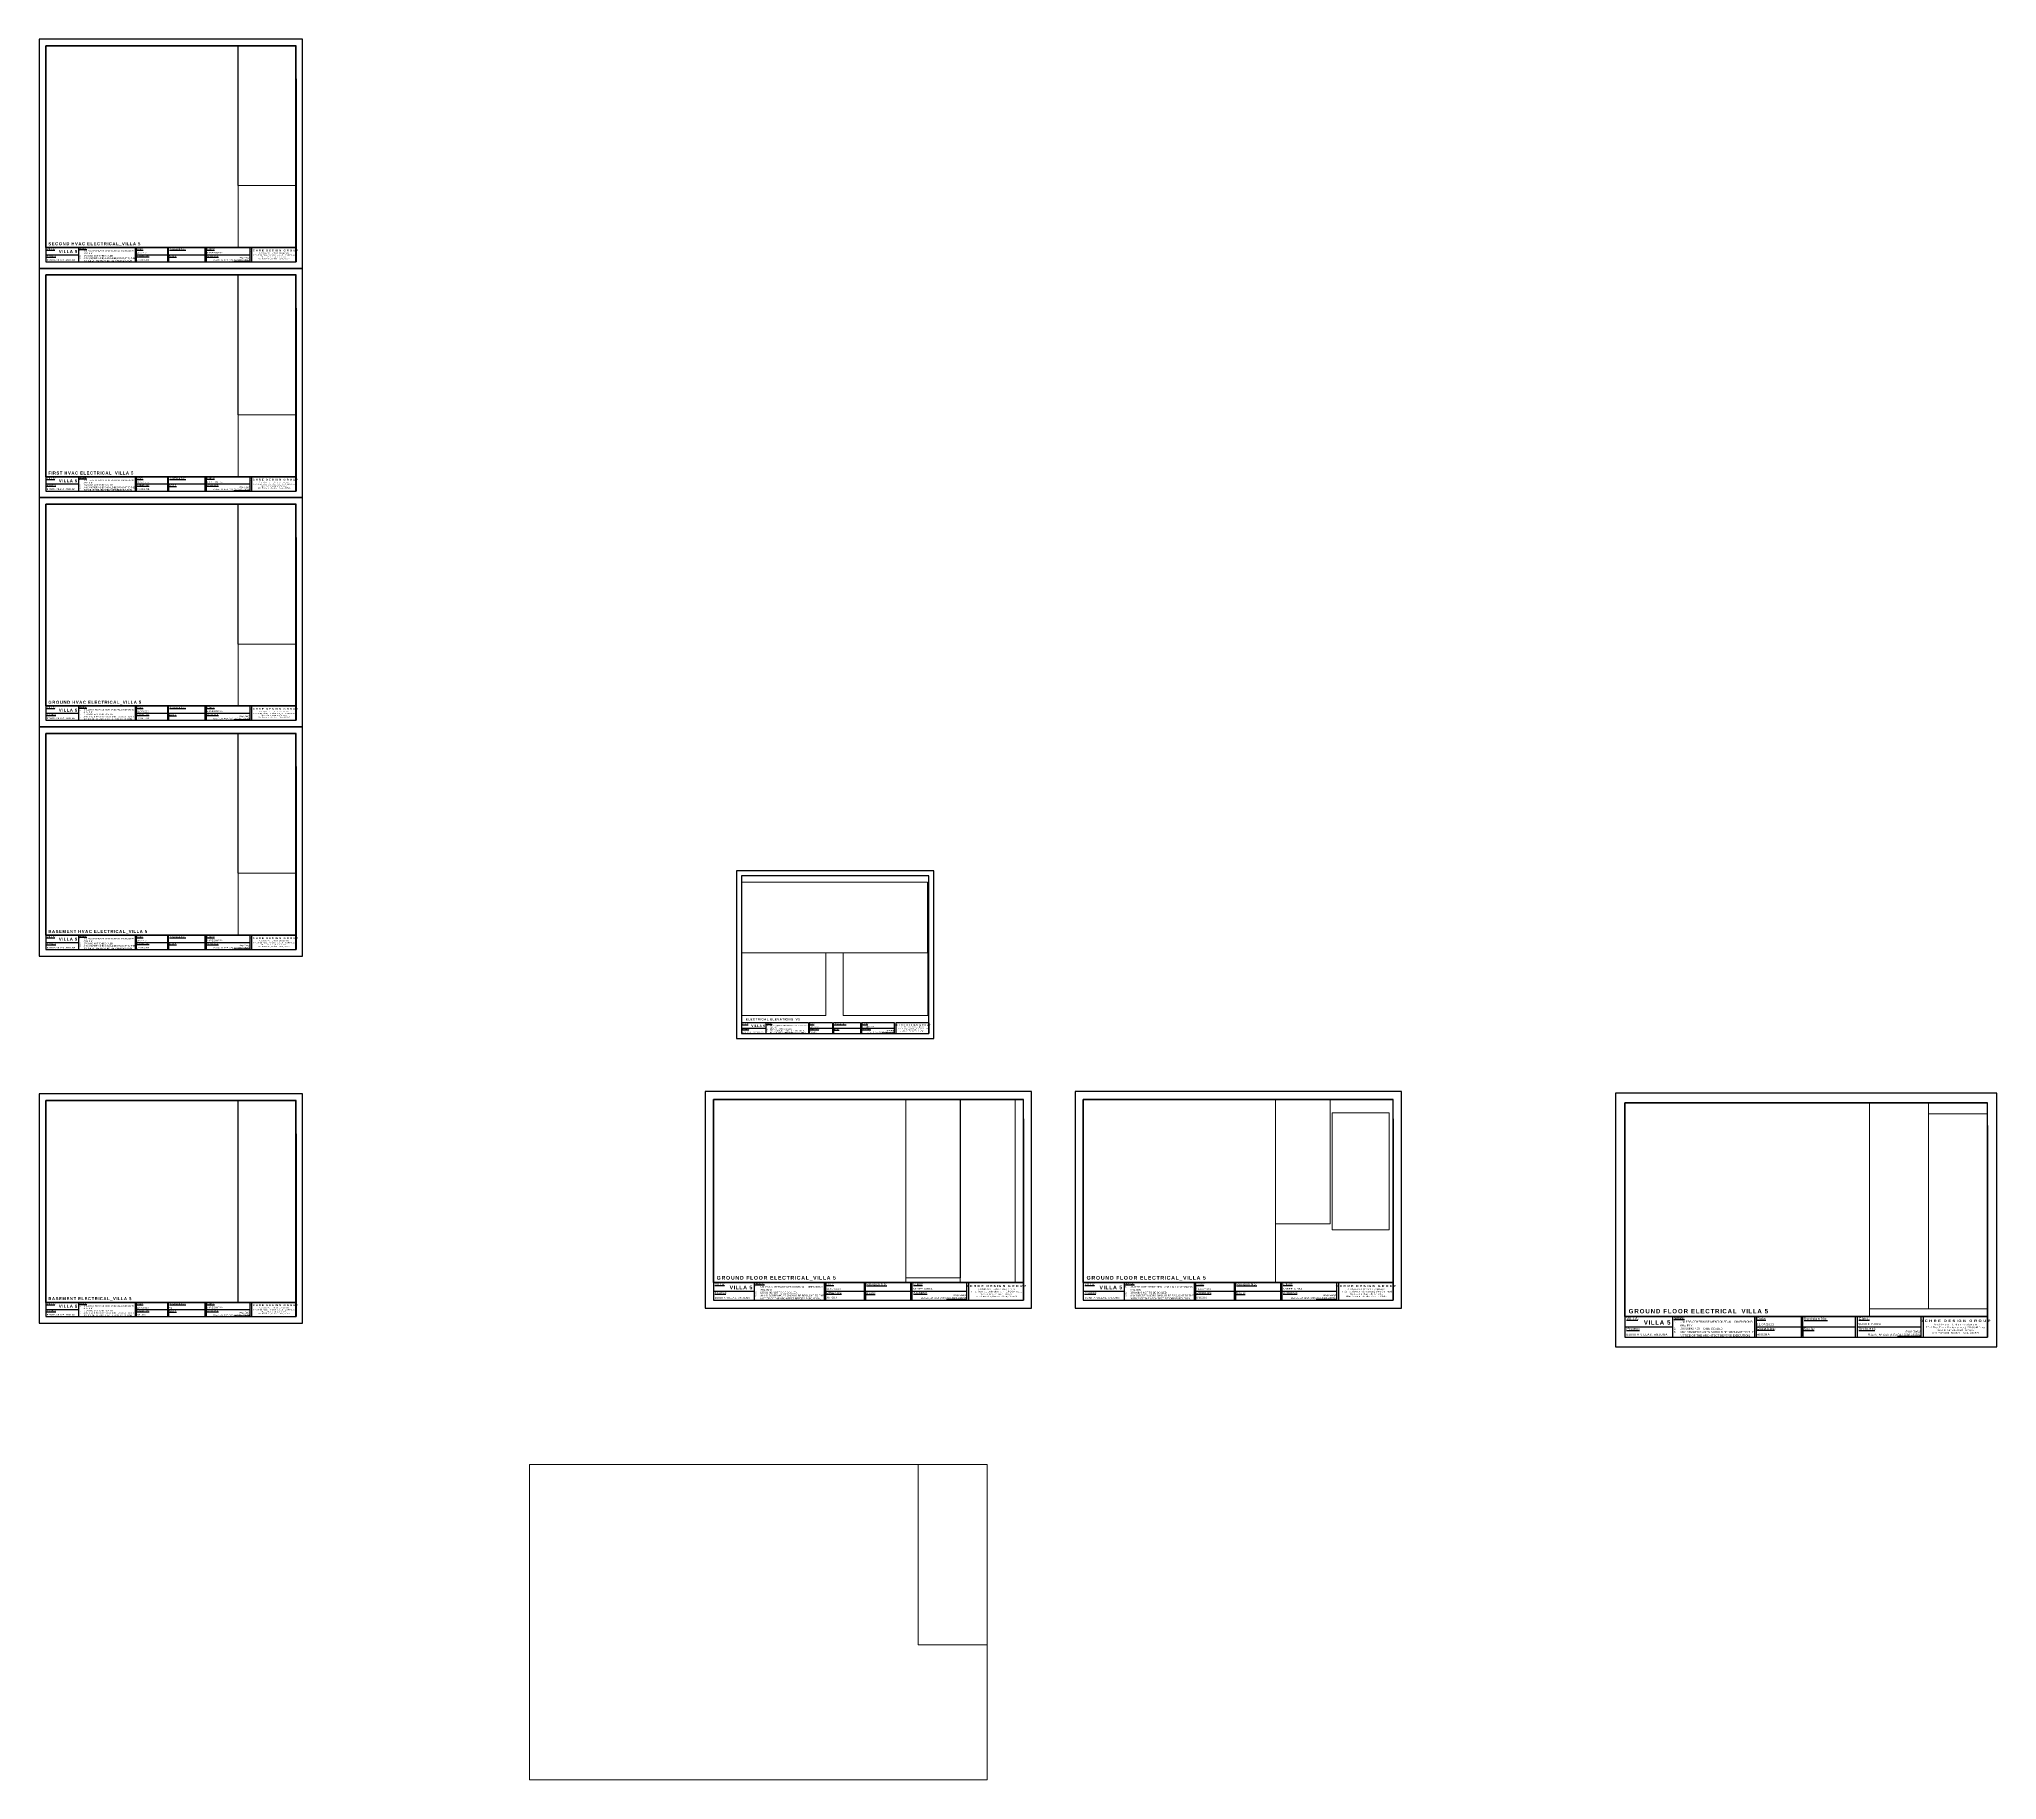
# Paper-space layout 'ELECTRICAL' of a CAD drawing. Header units: millimetres. Extents: x 184 to 2806, y -605 to 1725.
# The model-space entities are those that its viewports show. They can reach past a viewport. Long polylines and large blocks are cut down to what shows.
import ezdxf

# ---------------------------------------------------------------- set-up
doc = ezdxf.new("R2010")
doc.units = ezdxf.units.MM
doc.header["$LTSCALE"] = 0.01
doc.header["$MEASUREMENT"] = 0
doc.layers.add('E-Switch board', color=71, linetype='Continuous', lineweight=20)
doc.layers.add('elevation', color=123, linetype='Continuous', lineweight=15)
doc.styles.get("Standard").update_dxf_attribs({"font": 'arial.ttf'})
pattern_1 = [(45, (0, 0), (-0.088388347648, 0.088388347648), [])]
pattern_2 = [(45, (769987.4819, -353273.452), (-0.8838835, 0.8838835), [])]

msp = doc.modelspace()

# ---------------------------------------------------------------- hatches: boundary and pattern name
at = {"layer": 'elevation'}
h = msp.add_hatch(dxfattribs=at)
h.set_pattern_fill('ANSI31', color=256)
h.set_pattern_definition(pattern_1)
h.paths.add_polyline_path([(767960.956, -126314.972), (767960.956, -125360.811), (767548.814, -125360.811), (767548.814, -126314.972)], flags=9)
h.paths.add_polyline_path([(770330.001, -123116.157), (770330.001, -122161.996), (769917.859, -122161.996), (769917.859, -123116.157)], flags=9)
h.paths.add_polyline_path([(770330.001, -126189.972), (770330.001, -125235.811), (769917.859, -125235.811), (769917.859, -126189.972)], flags=9)
h.paths.add_polyline_path([(772016.178, -123164.972), (772016.178, -122210.811), (771604.036, -122210.811), (771604.036, -123164.972)], flags=9)
h.paths.add_polyline_path([(772016.11, -126114.972), (772016.11, -125160.811), (771603.968, -125160.811), (771603.968, -126114.972)], flags=9)
h.paths.add_polyline_path([(772716.213, -126264.972), (772716.213, -125310.811), (772304.071, -125310.811), (772304.071, -126264.972)], flags=9)
h.paths.add_polyline_path([(772130.565, -81166.223), (772130.565, -80212.062), (771718.423, -80212.062), (771718.423, -81166.223)], flags=9)
h.paths.add_polyline_path([(774465.758, -83036.747), (775419.919, -83036.747), (775419.919, -82624.605), (774465.758, -82624.605)], flags=9)
h.paths.add_polyline_path([(779150.758, -83036.678), (780104.919, -83036.678), (780104.919, -82624.537), (779150.758, -82624.537)], flags=9)
h.paths.add_polyline_path([(781580.758, -83036.678), (782534.919, -83036.678), (782534.919, -82624.537), (781580.758, -82624.537)], flags=9)
h.paths.add_polyline_path([(780341.752, -82716.223), (780341.752, -81762.062), (779929.61, -81762.062), (779929.61, -82716.223)], flags=9)
h.paths.add_polyline_path([(780341.752, -80051.223), (780341.752, -79097.062), (779929.61, -79097.062), (779929.61, -80051.223)], flags=9)
h.paths.add_polyline_path([(758570.969, -97068.037), (759680.519, -97068.037), (759680.519, -96655.895), (758570.969, -96655.895)], flags=9)
h.paths.add_polyline_path([(752455.419, -103144.948), (752455.419, -102035.398), (752043.277, -102035.398), (752043.277, -103144.948)], flags=9)
h.paths.add_polyline_path([(761527.219, -108555.681), (762636.769, -108555.681), (762636.769, -108143.539), (761527.219, -108143.539)], flags=9)
h.paths.add_polyline_path([(771956.134, -106267.254), (771956.134, -105313.093), (771543.992, -105313.093), (771543.992, -106267.254)], flags=9)
h.paths.add_polyline_path([(771719.914, -104521.5), (772674.075, -104521.5), (772674.075, -104109.359), (771719.914, -104109.359)], flags=9)
h.paths.add_polyline_path([(775378.664, -104521.5), (776332.825, -104521.5), (776332.825, -104109.359), (775378.664, -104109.359)], flags=9)
h.paths.add_polyline_path([(779255.919, -101367.254), (779255.919, -100413.093), (778843.778, -100413.093), (778843.778, -101367.254)], flags=9)
h.paths.add_polyline_path([(775378.664, -97661.558), (776332.825, -97661.558), (776332.825, -97249.416), (775378.664, -97249.416)], flags=9)
h.paths.add_polyline_path([(772972.023, -99867.254), (772972.023, -98913.093), (772559.881, -98913.093), (772559.881, -99867.254)], flags=9)
h.paths.add_polyline_path([(771748.664, -100796.009), (772702.825, -100796.009), (772702.825, -100383.867), (771748.664, -100383.867)], flags=9)
h.paths.add_polyline_path([(770644.22, -100542.303), (771598.381, -100542.303), (771598.381, -100130.161), (770644.22, -100130.161)], flags=9)
h.paths.add_polyline_path([(769758.664, -100794.759), (770712.825, -100794.759), (770712.825, -100382.617), (769758.664, -100382.617)], flags=9)
h.paths.add_polyline_path([(768824.088, -100579.335), (769778.249, -100579.335), (769778.249, -100167.193), (768824.088, -100167.193)], flags=9)
h.paths.add_polyline_path([(767768.664, -100794.759), (768722.825, -100794.759), (768722.825, -100382.617), (767768.664, -100382.617)], flags=9)
h.paths.add_polyline_path([(766802.414, -100525.871), (767756.575, -100525.871), (767756.575, -100113.729), (766802.414, -100113.729)], flags=9)
h.paths.add_polyline_path([(765778.664, -100792.259), (766732.825, -100792.259), (766732.825, -100380.117), (765778.664, -100380.117)], flags=9)
h.paths.add_polyline_path([(766161.264, -99667.254), (766161.264, -98713.093), (765749.122, -98713.093), (765749.122, -99667.254)], flags=9)
h.paths.add_polyline_path([(766392.049, -110272.08), (766392.049, -109317.919), (765979.907, -109317.919), (765979.907, -110272.08)], flags=9)
h.paths.add_polyline_path([(767898.664, -112762.21), (768852.825, -112762.21), (768852.825, -112350.068), (767898.664, -112350.068)], flags=9)
h.paths.add_polyline_path([(770826.264, -110272.08), (770826.264, -109317.919), (770414.123, -109317.919), (770414.123, -110272.08)], flags=9)
h.paths.add_polyline_path([(768763.664, -100252.17), (769717.825, -100252.17), (769717.825, -99840.028), (768763.664, -99840.028)], flags=9)
h.paths.add_polyline_path([(740707.768, -103144.948), (740707.768, -102035.398), (740295.626, -102035.398), (740295.626, -103144.948)], flags=9)
h.paths.add_polyline_path([(737653.496, -108499.537), (738607.657, -108499.537), (738607.657, -108087.395), (737653.496, -108087.395)], flags=9)
h.paths.add_polyline_path([(736324.845, -107052.254), (736324.845, -106098.093), (735912.703, -106098.093), (735912.703, -107052.254)], flags=9)
h.paths.add_polyline_path([(735223.496, -106101.651), (736177.657, -106101.651), (736177.657, -105689.509), (735223.496, -105689.509)], flags=9)
h.paths.add_polyline_path([(734565.817, -104459.754), (734565.817, -103505.593), (734153.676, -103505.593), (734153.676, -104459.754)], flags=9)
h.paths.add_polyline_path([(730538.496, -103155.376), (731492.657, -103155.376), (731492.657, -102743.234), (730538.496, -102743.234)], flags=9)
h.paths.add_polyline_path([(735333.496, -97157.057), (736287.657, -97157.057), (736287.657, -96744.915), (735333.496, -96744.915)], flags=9)
h.paths.add_polyline_path([(732808.939, -97467.254), (732808.939, -96513.093), (732396.797, -96513.093), (732396.797, -97467.254)], flags=9)
h.paths.add_polyline_path([(728583.496, -95805.758), (729537.657, -95805.758), (729537.657, -95393.616), (728583.496, -95393.616)], flags=9)
h.paths.add_polyline_path([(725360.727, -99802.254), (725360.727, -98848.093), (724948.585, -98848.093), (724948.585, -99802.254)], flags=9)
h.paths.add_polyline_path([(725829.228, -100474.754), (725829.228, -99520.593), (725417.086, -99520.593), (725417.086, -100474.754)], flags=9)
h.paths.add_polyline_path([(732890.802, -94745.713), (734000.352, -94745.713), (734000.352, -94333.571), (732890.802, -94333.571)], flags=9)
h.paths.add_polyline_path([(756611.635, -80123.723), (756611.635, -79169.562), (756199.493, -79169.562), (756199.493, -80123.723)], flags=9)
h.paths.add_polyline_path([(756611.567, -82716.223), (756611.567, -81762.062), (756199.425, -81762.062), (756199.425, -82716.223)], flags=9)
h.paths.add_polyline_path([(754853.554, -83117.223), (755807.715, -83117.223), (755807.715, -82705.082), (754853.554, -82705.082)], flags=9)
h.paths.add_polyline_path([(727225.241, -88421.851), (728179.402, -88421.851), (728179.402, -88009.709), (727225.241, -88009.709)], flags=9)
h.paths.add_polyline_path([(723970.988, -88421.851), (726043.293, -88421.851), (726043.293, -88009.709), (723970.988, -88009.709)], flags=9)
h.paths.add_polyline_path([(722554.604, -88423.557), (722996.35, -88423.557), (722996.35, -88011.415), (722554.604, -88011.415)], flags=9)
h.paths.add_polyline_path([(737688.159, -98187.853), (738129.905, -98187.853), (738129.905, -97775.711), (737688.159, -97775.711)], flags=9)
h.paths.add_polyline_path([(733613.831, -98183.109), (734055.577, -98183.109), (734055.577, -97770.967), (733613.831, -97770.967)], flags=9)
h.paths.add_polyline_path([(763611.355, -414376.494), (763857.821, -414376.494), (763857.821, -414129.209), (763611.355, -414129.209)], flags=9)
h.paths.add_polyline_path([(763614.735, -417476.494), (763861.201, -417476.494), (763861.201, -417229.209), (763614.735, -417229.209)], flags=9)
h.paths.add_polyline_path([(763611.355, -415926.494), (763857.821, -415926.494), (763857.821, -415679.209), (763611.355, -415679.209)], flags=9)
h.paths.add_polyline_path([(763610.7, -416081.494), (763857.167, -416081.494), (763857.167, -415834.209), (763610.7, -415834.209)], flags=9)
h.paths.add_polyline_path([(763610.7, -416236.494), (763857.167, -416236.494), (763857.167, -415989.209), (763610.7, -415989.209)], flags=9)
h.paths.add_polyline_path([(763610.946, -416391.003), (763857.412, -416391.003), (763857.412, -416143.718), (763610.946, -416143.718)], flags=9)
h.paths.add_polyline_path([(763611.027, -416546.494), (763857.494, -416546.494), (763857.494, -416299.209), (763611.027, -416299.209)], flags=9)
h.paths.add_polyline_path([(763610.045, -416701.003), (763856.512, -416701.003), (763856.512, -416453.718), (763610.045, -416453.718)], flags=9)
h.paths.add_polyline_path([(763611.437, -416856.003), (763857.903, -416856.003), (763857.903, -416608.718), (763611.437, -416608.718)], flags=9)
h.paths.add_polyline_path([(763610.946, -417011.494), (763857.412, -417011.494), (763857.412, -416764.209), (763610.946, -416764.209)], flags=9)
h.paths.add_polyline_path([(763612.173, -417166.494), (763858.64, -417166.494), (763858.64, -416919.209), (763612.173, -416919.209)], flags=9)
h.paths.add_polyline_path([(763625.038, -417321.494), (763871.505, -417321.494), (763871.505, -417074.209), (763625.038, -417074.209)], flags=9)
h.paths.add_polyline_path([(763614.735, -420576.494), (763861.201, -420576.494), (763861.201, -420329.209), (763614.735, -420329.209)], flags=9)
h.paths.add_polyline_path([(763611.355, -419026.494), (763857.821, -419026.494), (763857.821, -418779.209), (763611.355, -418779.209)], flags=9)
h.paths.add_polyline_path([(763610.7, -419181.494), (763857.167, -419181.494), (763857.167, -418934.209), (763610.7, -418934.209)], flags=9)
h.paths.add_polyline_path([(763610.7, -419336.494), (763857.167, -419336.494), (763857.167, -419089.209), (763610.7, -419089.209)], flags=9)
h.paths.add_polyline_path([(763610.946, -419491.494), (763857.412, -419491.494), (763857.412, -419244.209), (763610.946, -419244.209)], flags=9)
h.paths.add_polyline_path([(763611.027, -419646.494), (763857.494, -419646.494), (763857.494, -419399.209), (763611.027, -419399.209)], flags=9)
h.paths.add_polyline_path([(763610.045, -419801.494), (763856.512, -419801.494), (763856.512, -419554.209), (763610.045, -419554.209)], flags=9)
h.paths.add_polyline_path([(763611.437, -419956.494), (763857.903, -419956.494), (763857.903, -419709.209), (763611.437, -419709.209)], flags=9)
h.paths.add_polyline_path([(763610.946, -420111.494), (763857.412, -420111.494), (763857.412, -419864.209), (763610.946, -419864.209)], flags=9)
h.paths.add_polyline_path([(763612.173, -420266.494), (763858.64, -420266.494), (763858.64, -420019.209), (763612.173, -420019.209)], flags=9)
h.paths.add_polyline_path([(763625.038, -420421.494), (763871.505, -420421.494), (763871.505, -420174.209), (763625.038, -420174.209)], flags=9)
h.paths.add_polyline_path([(763611.355, -422126.494), (763857.821, -422126.494), (763857.821, -421879.209), (763611.355, -421879.209)], flags=9)
h.paths.add_polyline_path([(763703.933, -422281.494), (763857.167, -422281.494), (763857.167, -422034.209), (763703.933, -422034.209)], flags=9)
h.paths.add_polyline_path([(763703.933, -422436.494), (763857.167, -422436.494), (763857.167, -422189.209), (763703.933, -422189.209)], flags=9)
h.paths.add_polyline_path([(763704.179, -422591.003), (763857.412, -422591.003), (763857.412, -422343.718), (763704.179, -422343.718)], flags=9)
h.paths.add_polyline_path([(763704.261, -422746.494), (763857.494, -422746.494), (763857.494, -422499.209), (763704.261, -422499.209)], flags=9)
h.paths.add_polyline_path([(763703.278, -422901.003), (763856.512, -422901.003), (763856.512, -422653.718), (763703.278, -422653.718)], flags=9)
h.paths.add_polyline_path([(763704.67, -423056.003), (763857.903, -423056.003), (763857.903, -422808.718), (763704.67, -422808.718)], flags=9)
h.paths.add_polyline_path([(763704.179, -423211.494), (763857.412, -423211.494), (763857.412, -422964.209), (763704.179, -422964.209)], flags=9)
h.paths.add_polyline_path([(763705.407, -423366.494), (763858.64, -423366.494), (763858.64, -423119.209), (763705.407, -423119.209)], flags=9)
h.paths.add_polyline_path([(763705.819, -423521.494), (763859.052, -423521.494), (763859.052, -423274.209), (763705.819, -423274.209)], flags=9)
h.paths.add_polyline_path([(762804.743, -415775.406), (763741.271, -415775.406), (763741.271, -414715.072), (762804.743, -414715.072)], flags=9)
h.paths.add_polyline_path([(762804.743, -418875.406), (763741.271, -418875.406), (763741.271, -417815.072), (762804.743, -417815.072)], flags=9)
h.paths.add_polyline_path([(762804.743, -421975.406), (763741.271, -421975.406), (763741.271, -420915.072), (762804.743, -420915.072)], flags=9)
h.paths.add_polyline_path([(815470.109, -257339.683), (815716.576, -257339.683), (815716.576, -257092.398), (815470.109, -257092.398)], flags=9)
h.paths.add_polyline_path([(815469.7, -259354.192), (815716.166, -259354.192), (815716.166, -259106.907), (815469.7, -259106.907)], flags=9)
h.paths.add_polyline_path([(815468.896, -260439.683), (815715.362, -260439.683), (815715.362, -260192.398), (815468.896, -260192.398)], flags=9)
h.paths.add_polyline_path([(815469.454, -259044.683), (815715.921, -259044.683), (815715.921, -258797.398), (815469.454, -258797.398)], flags=9)
h.paths.add_polyline_path([(815469.454, -259199.683), (815715.921, -259199.683), (815715.921, -258952.398), (815469.454, -258952.398)], flags=9)
h.paths.add_polyline_path([(815469.782, -259509.683), (815716.248, -259509.683), (815716.248, -259262.398), (815469.782, -259262.398)], flags=9)
h.paths.add_polyline_path([(815468.799, -259664.192), (815715.266, -259664.192), (815715.266, -259416.907), (815468.799, -259416.907)], flags=9)
h.paths.add_polyline_path([(815470.191, -259819.192), (815716.658, -259819.192), (815716.658, -259571.907), (815470.191, -259571.907)], flags=9)
h.paths.add_polyline_path([(815469.7, -259974.683), (815716.166, -259974.683), (815716.166, -259727.398), (815469.7, -259727.398)], flags=9)
h.paths.add_polyline_path([(815470.928, -260129.683), (815717.394, -260129.683), (815717.394, -259882.398), (815470.928, -259882.398)], flags=9)
h.paths.add_polyline_path([(815471.34, -260284.683), (815717.807, -260284.683), (815717.807, -260037.398), (815471.34, -260037.398)], flags=9)
h.paths.add_polyline_path([(815468.896, -263539.683), (815715.362, -263539.683), (815715.362, -263292.398), (815468.896, -263292.398)], flags=9)
h.paths.add_polyline_path([(815469.454, -262144.683), (815715.921, -262144.683), (815715.921, -261897.398), (815469.454, -261897.398)], flags=9)
h.paths.add_polyline_path([(815469.454, -262299.683), (815715.921, -262299.683), (815715.921, -262052.398), (815469.454, -262052.398)], flags=9)
h.paths.add_polyline_path([(815469.7, -262454.683), (815716.166, -262454.683), (815716.166, -262207.398), (815469.7, -262207.398)], flags=9)
h.paths.add_polyline_path([(815469.782, -262609.683), (815716.248, -262609.683), (815716.248, -262362.398), (815469.782, -262362.398)], flags=9)
h.paths.add_polyline_path([(815468.799, -262764.683), (815715.266, -262764.683), (815715.266, -262517.398), (815468.799, -262517.398)], flags=9)
h.paths.add_polyline_path([(815470.191, -262919.683), (815716.658, -262919.683), (815716.658, -262672.398), (815470.191, -262672.398)], flags=9)
h.paths.add_polyline_path([(815469.7, -263074.683), (815716.166, -263074.683), (815716.166, -262827.398), (815469.7, -262827.398)], flags=9)
h.paths.add_polyline_path([(815470.928, -263229.683), (815717.394, -263229.683), (815717.394, -262982.398), (815470.928, -262982.398)], flags=9)
h.paths.add_polyline_path([(815471.34, -263384.683), (815717.807, -263384.683), (815717.807, -263137.398), (815471.34, -263137.398)], flags=9)
h.paths.add_polyline_path([(815562.688, -265244.683), (815715.921, -265244.683), (815715.921, -264997.398), (815562.688, -264997.398)], flags=9)
h.paths.add_polyline_path([(815562.688, -265399.683), (815715.921, -265399.683), (815715.921, -265152.398), (815562.688, -265152.398)], flags=9)
h.paths.add_polyline_path([(815562.933, -265554.192), (815716.166, -265554.192), (815716.166, -265306.907), (815562.933, -265306.907)], flags=9)
h.paths.add_polyline_path([(815563.015, -265709.683), (815716.248, -265709.683), (815716.248, -265462.398), (815563.015, -265462.398)], flags=9)
h.paths.add_polyline_path([(815562.033, -265864.192), (815715.266, -265864.192), (815715.266, -265616.907), (815562.033, -265616.907)], flags=9)
h.paths.add_polyline_path([(815563.424, -266019.192), (815716.658, -266019.192), (815716.658, -265771.907), (815563.424, -265771.907)], flags=9)
h.paths.add_polyline_path([(815562.933, -266174.683), (815716.166, -266174.683), (815716.166, -265927.398), (815562.933, -265927.398)], flags=9)
h.paths.add_polyline_path([(815564.161, -266329.683), (815717.394, -266329.683), (815717.394, -266082.398), (815564.161, -266082.398)], flags=9)
h.paths.add_polyline_path([(815564.573, -266484.683), (815717.807, -266484.683), (815717.807, -266237.398), (815564.573, -266237.398)], flags=9)
h.paths.add_polyline_path([(762948.754, -200369.065), (763195.22, -200369.065), (763195.22, -200121.78), (762948.754, -200121.78)], flags=9)
h.paths.add_polyline_path([(762950.653, -205639.065), (763197.119, -205639.065), (763197.119, -205391.78), (762950.653, -205391.78)], flags=9)
h.paths.add_polyline_path([(762947.444, -205794.065), (763193.911, -205794.065), (763193.911, -205546.78), (762947.444, -205546.78)], flags=9)
h.paths.add_polyline_path([(762951.062, -205949.065), (763197.528, -205949.065), (763197.528, -205701.78), (762951.062, -205701.78)], flags=9)
h.paths.add_polyline_path([(762950.571, -206104.065), (763197.037, -206104.065), (763197.037, -205856.78), (762950.571, -205856.78)], flags=9)
h.paths.add_polyline_path([(762956.558, -206569.065), (763203.025, -206569.065), (763203.025, -206321.78), (762956.558, -206321.78)], flags=9)
h.paths.add_polyline_path([(762954.025, -206259.065), (763200.491, -206259.065), (763200.491, -206011.78), (762954.025, -206011.78)], flags=9)
h.paths.add_polyline_path([(762954.437, -206414.065), (763200.903, -206414.065), (763200.903, -206166.78), (762954.437, -206166.78)], flags=9)
h.paths.add_polyline_path([(762144.368, -201767.977), (763080.896, -201767.977), (763080.896, -200707.642), (762144.368, -200707.642)], flags=9)
h.paths.add_polyline_path([(762146.594, -204867.977), (763083.122, -204867.977), (763083.122, -203807.642), (762146.594, -203807.642)], flags=9)
h.paths.add_polyline_path([(814663.497, -258738.595), (815600.025, -258738.595), (815600.025, -257678.261), (814663.497, -257678.261)], flags=9)
h.paths.add_polyline_path([(814663.497, -261838.595), (815600.025, -261838.595), (815600.025, -260778.261), (814663.497, -260778.261)], flags=9)
h.paths.add_polyline_path([(814663.497, -264938.595), (815600.025, -264938.595), (815600.025, -263878.261), (814663.497, -263878.261)], flags=9)
h.paths.add_polyline_path([(785902.049, -125286.08), (786838.577, -125286.08), (786838.577, -124225.745), (785902.049, -124225.745)], flags=9)
h.paths.add_polyline_path([(785923.39, -128386.08), (786859.918, -128386.08), (786859.918, -127325.745), (785923.39, -127325.745)], flags=9)
h.paths.add_polyline_path([(785902.049, -131486.08), (786838.577, -131486.08), (786838.577, -130425.745), (785902.049, -130425.745)], flags=9)
h.paths.add_polyline_path([(762948.426, -202539.065), (763194.893, -202539.065), (763194.893, -202291.78), (762948.426, -202291.78)], flags=9)
h.paths.add_polyline_path([(762945.218, -202693.574), (763191.685, -202693.574), (763191.685, -202446.289), (762945.218, -202446.289)], flags=9)
h.paths.add_polyline_path([(762948.836, -202848.574), (763195.302, -202848.574), (763195.302, -202601.289), (762948.836, -202601.289)], flags=9)
h.paths.add_polyline_path([(762948.345, -203004.065), (763194.811, -203004.065), (763194.811, -202756.78), (762948.345, -202756.78)], flags=9)
h.paths.add_polyline_path([(762954.332, -203469.065), (763200.799, -203469.065), (763200.799, -203221.78), (762954.332, -203221.78)], flags=9)
h.paths.add_polyline_path([(762951.799, -203159.065), (763198.265, -203159.065), (763198.265, -202911.78), (762951.799, -202911.78)], flags=9)
h.paths.add_polyline_path([(762952.211, -203314.065), (763198.677, -203314.065), (763198.677, -203066.78), (762952.211, -203066.78)], flags=9)
h.paths.add_polyline_path([(786741.057, -127246.811), (786987.523, -127246.811), (786987.523, -126999.526), (786741.057, -126999.526)], flags=9)
h.paths.add_polyline_path([(786741.668, -125696.811), (786988.135, -125696.811), (786988.135, -125449.526), (786741.668, -125449.526)], flags=9)
h.paths.add_polyline_path([(786741.013, -125851.811), (786987.48, -125851.811), (786987.48, -125604.526), (786741.013, -125604.526)], flags=9)
h.paths.add_polyline_path([(786741.013, -126006.811), (786987.48, -126006.811), (786987.48, -125759.526), (786741.013, -125759.526)], flags=9)
h.paths.add_polyline_path([(786741.259, -126161.32), (786987.725, -126161.32), (786987.725, -125914.035), (786741.259, -125914.035)], flags=9)
h.paths.add_polyline_path([(786741.341, -126316.811), (786987.807, -126316.811), (786987.807, -126069.526), (786741.341, -126069.526)], flags=9)
h.paths.add_polyline_path([(786740.358, -126471.32), (786986.825, -126471.32), (786986.825, -126224.035), (786740.358, -126224.035)], flags=9)
h.paths.add_polyline_path([(786741.75, -126626.32), (786988.217, -126626.32), (786988.217, -126379.035), (786741.75, -126379.035)], flags=9)
h.paths.add_polyline_path([(786741.259, -126781.811), (786987.725, -126781.811), (786987.725, -126534.526), (786741.259, -126534.526)], flags=9)
h.paths.add_polyline_path([(786742.487, -126936.811), (786988.953, -126936.811), (786988.953, -126689.526), (786742.487, -126689.526)], flags=9)
h.paths.add_polyline_path([(786742.899, -127091.811), (786989.366, -127091.811), (786989.366, -126844.526), (786742.899, -126844.526)], flags=9)
h.paths.add_polyline_path([(786741.057, -130346.811), (786987.523, -130346.811), (786987.523, -130099.526), (786741.057, -130099.526)], flags=9)
h.paths.add_polyline_path([(786741.668, -128796.811), (786988.135, -128796.811), (786988.135, -128549.526), (786741.668, -128549.526)], flags=9)
h.paths.add_polyline_path([(786741.013, -128951.811), (786987.48, -128951.811), (786987.48, -128704.526), (786741.013, -128704.526)], flags=9)
h.paths.add_polyline_path([(786741.013, -129106.811), (786987.48, -129106.811), (786987.48, -128859.526), (786741.013, -128859.526)], flags=9)
h.paths.add_polyline_path([(786741.259, -129261.811), (786987.725, -129261.811), (786987.725, -129014.526), (786741.259, -129014.526)], flags=9)
h.paths.add_polyline_path([(786741.341, -129416.811), (786987.807, -129416.811), (786987.807, -129169.526), (786741.341, -129169.526)], flags=9)
h.paths.add_polyline_path([(786740.358, -129571.811), (786986.825, -129571.811), (786986.825, -129324.526), (786740.358, -129324.526)], flags=9)
h.paths.add_polyline_path([(786741.75, -129726.811), (786988.217, -129726.811), (786988.217, -129479.526), (786741.75, -129479.526)], flags=9)
h.paths.add_polyline_path([(786741.259, -129881.811), (786987.725, -129881.811), (786987.725, -129634.526), (786741.259, -129634.526)], flags=9)
h.paths.add_polyline_path([(786742.487, -130036.811), (786988.953, -130036.811), (786988.953, -129789.526), (786742.487, -129789.526)], flags=9)
h.paths.add_polyline_path([(786742.899, -130191.811), (786989.366, -130191.811), (786989.366, -129944.526), (786742.899, -129944.526)], flags=9)
h.paths.add_polyline_path([(786741.668, -131896.811), (786988.135, -131896.811), (786988.135, -131649.526), (786741.668, -131649.526)], flags=9)
h.paths.add_polyline_path([(786834.247, -132051.811), (786987.48, -132051.811), (786987.48, -131804.526), (786834.247, -131804.526)], flags=9)
h.paths.add_polyline_path([(786834.247, -132206.811), (786987.48, -132206.811), (786987.48, -131959.526), (786834.247, -131959.526)], flags=9)
h.paths.add_polyline_path([(786834.492, -132361.32), (786987.725, -132361.32), (786987.725, -132114.035), (786834.492, -132114.035)], flags=9)
h.paths.add_polyline_path([(786834.574, -132516.811), (786987.807, -132516.811), (786987.807, -132269.526), (786834.574, -132269.526)], flags=9)
h.paths.add_polyline_path([(786833.592, -132671.32), (786986.825, -132671.32), (786986.825, -132424.035), (786833.592, -132424.035)], flags=9)
h.paths.add_polyline_path([(786834.983, -132826.32), (786988.217, -132826.32), (786988.217, -132579.035), (786834.983, -132579.035)], flags=9)
h.paths.add_polyline_path([(786834.492, -132981.811), (786987.725, -132981.811), (786987.725, -132734.526), (786834.492, -132734.526)], flags=9)
h.paths.add_polyline_path([(786835.72, -133136.811), (786988.953, -133136.811), (786988.953, -132889.526), (786835.72, -132889.526)], flags=9)
h.paths.add_polyline_path([(786836.132, -133291.811), (786989.366, -133291.811), (786989.366, -133044.526), (786836.132, -133044.526)], flags=9)
h.paths.add_polyline_path([(831478.549, -492142.038), (831725.016, -492142.038), (831725.016, -491894.753), (831478.549, -491894.753)], flags=9)
h.paths.add_polyline_path([(831478.549, -489042.038), (831725.016, -489042.038), (831725.016, -488794.753), (831478.549, -488794.753)], flags=9)
h.paths.add_polyline_path([(831478.549, -485942.038), (831725.016, -485942.038), (831725.016, -485694.753), (831478.549, -485694.753)], flags=9)
h.paths.add_polyline_path([(829295.746, -490452.05), (829542.213, -490452.05), (829542.213, -490204.765), (829295.746, -490204.765)], flags=9)
h.paths.add_polyline_path([(829298.876, -490607.05), (829545.343, -490607.05), (829545.343, -490359.765), (829298.876, -490359.765)], flags=9)
h.paths.add_polyline_path([(829305.223, -490762.05), (829551.689, -490762.05), (829551.689, -490514.765), (829305.223, -490514.765)], flags=9)
h.paths.add_polyline_path([(829305.223, -490917.05), (829551.689, -490917.05), (829551.689, -490669.765), (829305.223, -490669.765)], flags=9)
h.paths.add_polyline_path([(829305.468, -491072.05), (829551.935, -491072.05), (829551.935, -490824.765), (829305.468, -490824.765)], flags=9)
h.paths.add_polyline_path([(829305.55, -491227.05), (829552.017, -491227.05), (829552.017, -490979.765), (829305.55, -490979.765)], flags=9)
h.paths.add_polyline_path([(829304.568, -491382.05), (829551.035, -491382.05), (829551.035, -491134.765), (829304.568, -491134.765)], flags=9)
h.paths.add_polyline_path([(829331.585, -493552.05), (829578.051, -493552.05), (829578.051, -493304.765), (829331.585, -493304.765)], flags=9)
h.paths.add_polyline_path([(829334.714, -493707.05), (829581.181, -493707.05), (829581.181, -493459.765), (829334.714, -493459.765)], flags=9)
h.paths.add_polyline_path([(829398.456, -493862.05), (829551.689, -493862.05), (829551.689, -493614.765), (829398.456, -493614.765)], flags=9)
h.paths.add_polyline_path([(829398.456, -494017.05), (829551.689, -494017.05), (829551.689, -493769.765), (829398.456, -493769.765)], flags=9)
h.paths.add_polyline_path([(829398.702, -494171.559), (829551.935, -494171.559), (829551.935, -493924.274), (829398.702, -493924.274)], flags=9)
h.paths.add_polyline_path([(829398.784, -494327.05), (829552.017, -494327.05), (829552.017, -494079.765), (829398.784, -494079.765)], flags=9)
h.paths.add_polyline_path([(829397.801, -494481.559), (829551.035, -494481.559), (829551.035, -494234.274), (829397.801, -494234.274)], flags=9)
h.paths.add_polyline_path([(849077.836, -65198.373), (849324.303, -65198.373), (849324.303, -64951.087), (849077.836, -64951.087)], flags=9)
h.paths.add_polyline_path([(849077.836, -62098.373), (849324.303, -62098.373), (849324.303, -61851.087), (849077.836, -61851.087)], flags=9)
h.paths.add_polyline_path([(849077.836, -58998.373), (849324.303, -58998.373), (849324.303, -58751.087), (849077.836, -58751.087)], flags=9)
h.paths.add_polyline_path([(846895.033, -63508.384), (847141.499, -63508.384), (847141.499, -63261.099), (846895.033, -63261.099)], flags=9)
h.paths.add_polyline_path([(846898.163, -63663.384), (847144.629, -63663.384), (847144.629, -63416.099), (846898.163, -63416.099)], flags=9)
h.paths.add_polyline_path([(846904.509, -63818.384), (847150.976, -63818.384), (847150.976, -63571.099), (846904.509, -63571.099)], flags=9)
h.paths.add_polyline_path([(846904.509, -63973.384), (847150.976, -63973.384), (847150.976, -63726.099), (846904.509, -63726.099)], flags=9)
h.paths.add_polyline_path([(846904.755, -64128.384), (847151.221, -64128.384), (847151.221, -63881.099), (846904.755, -63881.099)], flags=9)
h.paths.add_polyline_path([(846904.837, -64283.384), (847151.303, -64283.384), (847151.303, -64036.099), (846904.837, -64036.099)], flags=9)
h.paths.add_polyline_path([(846903.855, -64438.384), (847150.321, -64438.384), (847150.321, -64191.099), (846903.855, -64191.099)], flags=9)
h.paths.add_polyline_path([(846930.871, -66608.384), (847177.338, -66608.384), (847177.338, -66361.099), (846930.871, -66361.099)], flags=9)
h.paths.add_polyline_path([(846934.001, -66763.384), (847180.468, -66763.384), (847180.468, -66516.099), (846934.001, -66516.099)], flags=9)
h.paths.add_polyline_path([(846997.743, -66918.384), (847150.976, -66918.384), (847150.976, -66671.099), (846997.743, -66671.099)], flags=9)
h.paths.add_polyline_path([(846997.743, -67073.384), (847150.976, -67073.384), (847150.976, -66826.099), (846997.743, -66826.099)], flags=9)
h.paths.add_polyline_path([(846997.988, -67227.893), (847151.221, -67227.893), (847151.221, -66980.608), (846997.988, -66980.608)], flags=9)
h.paths.add_polyline_path([(846998.07, -67383.384), (847151.303, -67383.384), (847151.303, -67136.099), (846998.07, -67136.099)], flags=9)
h.paths.add_polyline_path([(846997.088, -67537.893), (847150.321, -67537.893), (847150.321, -67290.608), (846997.088, -67290.608)], flags=9)
h.paths.add_polyline_path([(831478.549, -4186.868), (831725.016, -4186.868), (831725.016, -3939.583), (831478.549, -3939.583)], flags=9)
h.paths.add_polyline_path([(831478.549, -1086.868), (831725.016, -1086.868), (831725.016, -839.583), (831478.549, -839.583)], flags=9)
h.paths.add_polyline_path([(831478.549, 2013.132), (831725.016, 2013.132), (831725.016, 2260.417), (831478.549, 2260.417)], flags=9)
h.paths.add_polyline_path([(829295.746, 603.12), (829542.213, 603.12), (829542.213, 850.405), (829295.746, 850.405)], flags=9)
h.paths.add_polyline_path([(829298.876, 448.12), (829545.343, 448.12), (829545.343, 695.405), (829298.876, 695.405)], flags=9)
h.paths.add_polyline_path([(829305.223, 293.12), (829551.689, 293.12), (829551.689, 540.405), (829305.223, 540.405)], flags=9)
h.paths.add_polyline_path([(829305.223, 138.12), (829551.689, 138.12), (829551.689, 385.405), (829305.223, 385.405)], flags=9)
h.paths.add_polyline_path([(829305.468, -16.389), (829551.935, -16.389), (829551.935, 230.896), (829305.468, 230.896)], flags=9)
h.paths.add_polyline_path([(829305.55, -171.88), (829552.017, -171.88), (829552.017, 75.405), (829305.55, 75.405)], flags=9)
h.paths.add_polyline_path([(829304.568, -326.389), (829551.035, -326.389), (829551.035, -79.104), (829304.568, -79.104)], flags=9)
h.paths.add_polyline_path([(829295.746, -2496.88), (829542.213, -2496.88), (829542.213, -2249.595), (829295.746, -2249.595)], flags=9)
h.paths.add_polyline_path([(829298.876, -2651.88), (829545.343, -2651.88), (829545.343, -2404.595), (829298.876, -2404.595)], flags=9)
h.paths.add_polyline_path([(829305.223, -2806.88), (829551.689, -2806.88), (829551.689, -2559.595), (829305.223, -2559.595)], flags=9)
h.paths.add_polyline_path([(829305.223, -2961.88), (829551.689, -2961.88), (829551.689, -2714.595), (829305.223, -2714.595)], flags=9)
h.paths.add_polyline_path([(829305.468, -3116.88), (829551.935, -3116.88), (829551.935, -2869.595), (829305.468, -2869.595)], flags=9)
h.paths.add_polyline_path([(829305.55, -3271.88), (829552.017, -3271.88), (829552.017, -3024.595), (829305.55, -3024.595)], flags=9)
h.paths.add_polyline_path([(829304.568, -3426.88), (829551.035, -3426.88), (829551.035, -3179.595), (829304.568, -3179.595)], flags=9)
h.paths.add_polyline_path([(829331.585, -5596.88), (829578.051, -5596.88), (829578.051, -5349.595), (829331.585, -5349.595)], flags=9)
h.paths.add_polyline_path([(829334.714, -5751.88), (829581.181, -5751.88), (829581.181, -5504.595), (829334.714, -5504.595)], flags=9)
h.paths.add_polyline_path([(829398.456, -5906.88), (829551.689, -5906.88), (829551.689, -5659.595), (829398.456, -5659.595)], flags=9)
h.paths.add_polyline_path([(829398.456, -6061.88), (829551.689, -6061.88), (829551.689, -5814.595), (829398.456, -5814.595)], flags=9)
h.paths.add_polyline_path([(829398.702, -6216.389), (829551.935, -6216.389), (829551.935, -5969.104), (829398.702, -5969.104)], flags=9)
h.paths.add_polyline_path([(829398.784, -6371.88), (829552.017, -6371.88), (829552.017, -6124.595), (829398.784, -6124.595)], flags=9)
h.paths.add_polyline_path([(829397.801, -6526.389), (829551.035, -6526.389), (829551.035, -6279.104), (829397.801, -6279.104)], flags=9)
h.paths.add_polyline_path([(753511.877, -423714.431), (756391.822, -423714.431), (756391.822, -423302.289), (753511.877, -423302.289)], flags=9)
h.paths.add_polyline_path([(778053.709, -423708.348), (780933.654, -423708.348), (780933.654, -423296.206), (778053.709, -423296.206)], flags=9)
h.paths.add_polyline_path([(827018.88, -266671.537), (829898.826, -266671.537), (829898.826, -266259.395), (827018.88, -266259.395)], flags=9)
h.paths.add_polyline_path([(773410.681, -209700.919), (776290.626, -209700.919), (776290.626, -209288.777), (773410.681, -209288.777)], flags=9)
h.paths.add_polyline_path([(800324.856, -133478.665), (803204.801, -133478.665), (803204.801, -133066.523), (800324.856, -133066.523)], flags=9)
h.paths.add_polyline_path([(772987.774, -133478.665), (775867.719, -133478.665), (775867.719, -133066.523), (772987.774, -133066.523)], flags=9)
h.paths.add_polyline_path([(840739.045, -68345.238), (843618.99, -68345.238), (843618.99, -67933.096), (840739.045, -67933.096)], flags=9)
h.paths.add_polyline_path([(859217.813, -68345.238), (862097.759, -68345.238), (862097.759, -67933.096), (859217.813, -67933.096)], flags=9)
h.paths.add_polyline_path([(811759.377, -495245.814), (812837.412, -495245.814), (812837.412, -494833.672), (811759.377, -494833.672)], flags=9)
h.paths.add_polyline_path([(813792.214, -495245.814), (815801.491, -495245.814), (815801.491, -494833.672), (813792.214, -494833.672)], flags=9)
h.paths.add_polyline_path([(822658.534, -495288.904), (825538.48, -495288.904), (825538.48, -494876.762), (822658.534, -494876.762)], flags=9)
h.paths.add_polyline_path([(841362.084, -495288.904), (844242.03, -495288.904), (844242.03, -494876.762), (841362.084, -494876.762)], flags=9)
h.paths.add_polyline_path([(734853.714, -471938.456), (735310.876, -471938.456), (735310.876, -471526.314), (734853.714, -471526.314)], flags=9)
h.paths.add_polyline_path([(732049.702, -471565.688), (732506.865, -471565.688), (732506.865, -471153.546), (732049.702, -471153.546)], flags=9)
h.paths.add_polyline_path([(735637.714, -474730.229), (735924.072, -474730.229), (735924.072, -474318.087), (735637.714, -474318.087)], flags=9)
h.paths.add_polyline_path([(733476.923, -475059.96), (733934.085, -475059.96), (733934.085, -474647.818), (733476.923, -474647.818)], flags=9)
h.paths.add_polyline_path([(724358.285, -473614.884), (724782.91, -473614.884), (724782.91, -473099.707), (724358.285, -473099.707)], flags=9)
h.paths.add_polyline_path([(744166.387, -473613.745), (744524.334, -473613.745), (744524.334, -473098.568), (744166.387, -473098.568)], flags=9)
h.paths.add_polyline_path([(730323.195, -476904.939), (730748.331, -476904.939), (730748.331, -476389.762), (730323.195, -476389.762)], flags=9)
h.paths.add_polyline_path([(730315.794, -463396.49), (730674.764, -463396.49), (730674.764, -462881.313), (730315.794, -462881.313)], flags=9)
h.paths.add_polyline_path([(732410.511, -473431.858), (734405.19, -473431.858), (734405.19, -472685.565), (732410.511, -472685.565)], flags=9)
h.paths.add_polyline_path([(735263.093, -474116.574), (736403.611, -474116.574), (736403.611, -473036.128), (735263.093, -473036.128)], flags=9)
h.paths.add_polyline_path([(731697.286, -470402.108), (732837.804, -470402.108), (732837.804, -469655.814), (731697.286, -469655.814)], flags=9)
h.paths.add_polyline_path([(731312.129, -465901.378), (731558.596, -465901.378), (731558.596, -465654.093), (731312.129, -465654.093)], flags=9)
h.paths.add_polyline_path([(731065.548, -465901.378), (731312.015, -465901.378), (731312.015, -465654.093), (731065.548, -465654.093)], flags=9)
h.paths.add_polyline_path([(730739.391, -465901.378), (730985.857, -465901.378), (730985.857, -465654.093), (730739.391, -465654.093)], flags=9)
h.paths.add_polyline_path([(730483.833, -465901.378), (730637.067, -465901.378), (730637.067, -465654.093), (730483.833, -465654.093)], flags=9)
h.paths.add_polyline_path([(730167.33, -465901.378), (730320.564, -465901.378), (730320.564, -465654.093), (730167.33, -465654.093)], flags=9)
h.paths.add_polyline_path([(729849.518, -465900.887), (730002.751, -465900.887), (730002.751, -465653.602), (729849.518, -465653.602)], flags=9)
h.paths.add_polyline_path([(729526.409, -465901.378), (729679.642, -465901.378), (729679.642, -465654.093), (729526.409, -465654.093)], flags=9)
h.paths.add_polyline_path([(729525.754, -466217.553), (729678.988, -466217.553), (729678.988, -465970.268), (729525.754, -465970.268)], flags=9)
h.paths.add_polyline_path([(729530.584, -466534.22), (729683.817, -466534.22), (729683.817, -466286.935), (729530.584, -466286.935)], flags=9)
h.paths.add_polyline_path([(729525.672, -466851.378), (729678.906, -466851.378), (729678.906, -466604.093), (729525.672, -466604.093)], flags=9)
h.paths.add_polyline_path([(729527.801, -467168.044), (729681.034, -467168.044), (729681.034, -466920.759), (729527.801, -466920.759)], flags=9)
h.paths.add_polyline_path([(729532.205, -467484.711), (729685.438, -467484.711), (729685.438, -467237.426), (729532.205, -467237.426)], flags=9)
h.paths.add_polyline_path([(729543.501, -467756.285), (729696.734, -467756.285), (729696.734, -467509), (729543.501, -467509)], flags=9)
h.paths.add_polyline_path([(729006.217, -468062.651), (729274.689, -468062.651), (729274.689, -467835.973), (729006.217, -467835.973)], flags=9)
h.paths.add_polyline_path([(730285.057, -467214.42), (731140.445, -467214.42), (731140.445, -466404.086), (730285.057, -466404.086)], flags=9)
h.paths.add_polyline_path([(760527.889, -447795.803), (761100.604, -447795.803), (761100.604, -446971.519), (760527.889, -446971.519)], flags=9)
h.paths.add_polyline_path([(758846.664, -444461.748), (759450.211, -444461.748), (759450.211, -443637.464), (758846.664, -443637.464)], flags=9)
h.paths.add_polyline_path([(763162.522, -450702.091), (763736.874, -450702.091), (763736.874, -449877.807), (763162.522, -449877.807)], flags=9)
h.paths.add_polyline_path([(748428.575, -451111.28), (753644.264, -451111.28), (753644.264, -444030.925), (748428.575, -444030.925)], flags=9)
h.paths.add_polyline_path([(731218.919, -452860.066), (733291.225, -452860.066), (733291.225, -452447.924), (731218.919, -452447.924)], flags=9)
h.paths.add_polyline_path([(731218.919, -452291.837), (733291.225, -452291.837), (733291.225, -451879.695), (731218.919, -451879.695)], flags=9)
h.paths.add_polyline_path([(734474.878, -452860.066), (735429.039, -452860.066), (735429.039, -452447.924), (734474.878, -452447.924)], flags=9)
h.paths.add_polyline_path([(729763.518, -452860.066), (730282.617, -452860.066), (730282.617, -452447.924), (729763.518, -452447.924)], flags=9)
h.paths.add_polyline_path([(734474.878, -452291.837), (735429.039, -452291.837), (735429.039, -451879.695), (734474.878, -451879.695)], flags=9)
h.paths.add_polyline_path([(729762.699, -452291.428), (730281.799, -452291.428), (730281.799, -451879.286), (729762.699, -451879.286)], flags=9)
h.paths.add_polyline_path([(734474.878, -448325.564), (735429.039, -448325.564), (735429.039, -447913.422), (734474.878, -447913.422)], flags=9)
h.paths.add_polyline_path([(731218.851, -448325.495), (733291.156, -448325.495), (733291.156, -447913.354), (731218.851, -447913.354)], flags=9)
h.paths.add_polyline_path([(729697.692, -448326.86), (730341.212, -448326.86), (730341.212, -447914.718), (729697.692, -447914.718)], flags=9)
h.paths.add_polyline_path([(842709.058, -467630.687), (843232.144, -467630.687), (843232.144, -467295.678), (842709.058, -467295.678)], flags=9)
h.paths.add_polyline_path([(816481.962, -467630.687), (817005.047, -467630.687), (817005.047, -467295.678), (816481.962, -467295.678)], flags=9)
h.paths.add_polyline_path([(764671.527, -469338.679), (765194.612, -469338.679), (765194.612, -469003.669), (764671.527, -469003.669)], flags=9)
h.paths.add_polyline_path([(762981.182, -467669.059), (763504.267, -467669.059), (763504.267, -467334.049), (762981.182, -467334.049)], flags=9)
h.paths.add_polyline_path([(755077.315, -465174.173), (755596.415, -465174.173), (755596.415, -464762.031), (755077.315, -464762.031)], flags=9)
h.paths.add_polyline_path([(839162.829, -468116.901), (839409.296, -468116.901), (839409.296, -467869.615), (839162.829, -467869.615)], flags=9)
h.paths.add_polyline_path([(839162.175, -467800.234), (839408.641, -467800.234), (839408.641, -467552.949), (839162.175, -467552.949)], flags=9)
h.paths.add_polyline_path([(839162.175, -467483.567), (839408.641, -467483.567), (839408.641, -467236.282), (839162.175, -467236.282)], flags=9)
h.paths.add_polyline_path([(839162.42, -467166.409), (839408.887, -467166.409), (839408.887, -466919.124), (839162.42, -466919.124)], flags=9)
h.paths.add_polyline_path([(839162.502, -466850.234), (839408.969, -466850.234), (839408.969, -466602.949), (839162.502, -466602.949)], flags=9)
h.paths.add_polyline_path([(839161.52, -466533.076), (839407.986, -466533.076), (839407.986, -466285.791), (839161.52, -466285.791)], flags=9)
h.paths.add_polyline_path([(839162.911, -466216.409), (839409.378, -466216.409), (839409.378, -465969.124), (839162.911, -465969.124)], flags=9)
h.paths.add_polyline_path([(839162.42, -465900.234), (839408.887, -465900.234), (839408.887, -465652.949), (839162.42, -465652.949)], flags=9)
h.paths.add_polyline_path([(838846.981, -465900.234), (839093.448, -465900.234), (839093.448, -465652.949), (838846.981, -465652.949)], flags=9)
h.paths.add_polyline_path([(838552.252, -465900.234), (838798.718, -465900.234), (838798.718, -465652.949), (838552.252, -465652.949)], flags=9)
h.paths.add_polyline_path([(838212.829, -465900.234), (838459.296, -465900.234), (838459.296, -465652.949), (838212.829, -465652.949)], flags=9)
h.paths.add_polyline_path([(837895.508, -465900.234), (838141.975, -465900.234), (838141.975, -465652.949), (837895.508, -465652.949)], flags=9)
h.paths.add_polyline_path([(837578.841, -465900.234), (837825.308, -465900.234), (837825.308, -465652.949), (837578.841, -465652.949)], flags=9)
h.paths.add_polyline_path([(837262.42, -465899.743), (837508.887, -465899.743), (837508.887, -465652.458), (837262.42, -465652.458)], flags=9)
h.paths.add_polyline_path([(836927.465, -465900.234), (837173.931, -465900.234), (837173.931, -465652.949), (836927.465, -465652.949)], flags=9)
h.paths.add_polyline_path([(836926.482, -466216.409), (837172.949, -466216.409), (837172.949, -465969.124), (836926.482, -465969.124)], flags=9)
h.paths.add_polyline_path([(836927.874, -466533.076), (837174.34, -466533.076), (837174.34, -466285.791), (836927.874, -466285.791)], flags=9)
h.paths.add_polyline_path([(836927.383, -466850.234), (837173.849, -466850.234), (837173.849, -466602.949), (836927.383, -466602.949)], flags=9)
h.paths.add_polyline_path([(836927.792, -467779.887), (837174.259, -467779.887), (837174.259, -467532.602), (836927.792, -467532.602)], flags=9)
h.paths.add_polyline_path([(836950.548, -467483.567), (837197.014, -467483.567), (837197.014, -467236.282), (836950.548, -467236.282)], flags=9)
h.paths.add_polyline_path([(836928.611, -467166.901), (837175.077, -467166.901), (837175.077, -466919.615), (836928.611, -466919.615)], flags=9)
h.paths.add_polyline_path([(812946.555, -467800.234), (813193.022, -467800.234), (813193.022, -467552.949), (812946.555, -467552.949)], flags=9)
h.paths.add_polyline_path([(812946.555, -467483.567), (813193.022, -467483.567), (813193.022, -467236.282), (812946.555, -467236.282)], flags=9)
h.paths.add_polyline_path([(812946.801, -467166.901), (813193.267, -467166.901), (813193.267, -466919.615), (812946.801, -466919.615)], flags=9)
h.paths.add_polyline_path([(812946.883, -466850.234), (813193.349, -466850.234), (813193.349, -466602.949), (812946.883, -466602.949)], flags=9)
h.paths.add_polyline_path([(812945.9, -466533.567), (813192.367, -466533.567), (813192.367, -466286.282), (812945.9, -466286.282)], flags=9)
h.paths.add_polyline_path([(812947.292, -466216.901), (813193.759, -466216.901), (813193.759, -465969.615), (812947.292, -465969.615)], flags=9)
h.paths.add_polyline_path([(812946.801, -465900.234), (813193.267, -465900.234), (813193.267, -465652.949), (812946.801, -465652.949)], flags=9)
h.paths.add_polyline_path([(813406.421, -468226.917), (813683.372, -468226.917), (813683.372, -468000.239), (813406.421, -468000.239)], flags=9)
h.paths.add_polyline_path([(810197.856, -468065.582), (810466.328, -468065.582), (810466.328, -467838.904), (810197.856, -467838.904)], flags=9)
h.paths.add_polyline_path([(810700.696, -467800.234), (810947.162, -467800.234), (810947.162, -467552.949), (810700.696, -467552.949)], flags=9)
h.paths.add_polyline_path([(810723.452, -467483.567), (810969.918, -467483.567), (810969.918, -467236.282), (810723.452, -467236.282)], flags=9)
h.paths.add_polyline_path([(810701.514, -467166.901), (810947.981, -467166.901), (810947.981, -466919.615), (810701.514, -466919.615)], flags=9)
h.paths.add_polyline_path([(828490.926, -493296.318), (829427.454, -493296.318), (829427.454, -492235.984), (828490.926, -492235.984)], flags=9)
h.paths.add_polyline_path([(759748.665, -471639.835), (760205.827, -471639.835), (760205.827, -471227.693), (759748.665, -471227.693)], flags=9)
h.paths.add_polyline_path([(760200.741, -474752.634), (760487.098, -474752.634), (760487.098, -474340.492), (760200.741, -474340.492)], flags=9)
h.paths.add_polyline_path([(751691.662, -465628.809), (752210.761, -465628.809), (752210.761, -465216.668), (751691.662, -465216.668)], flags=9)
h.paths.add_polyline_path([(747259.222, -473614.884), (747683.847, -473614.884), (747683.847, -473099.707), (747259.222, -473099.707)], flags=9)
h.paths.add_polyline_path([(767067.324, -473613.745), (767425.271, -473613.745), (767425.271, -473098.568), (767067.324, -473098.568)], flags=9)
h.paths.add_polyline_path([(753436.542, -476896.274), (753861.679, -476896.274), (753861.679, -476381.096), (753436.542, -476381.096)], flags=9)
h.paths.add_polyline_path([(753429.141, -462966.446), (753788.111, -462966.446), (753788.111, -462451.269), (753429.141, -462451.269)], flags=9)
h.paths.add_polyline_path([(758318.728, -467669.059), (758715.506, -467669.059), (758715.506, -467334.049), (758318.728, -467334.049)], flags=9)
h.paths.add_polyline_path([(758378.241, -474752.634), (758664.598, -474752.634), (758664.598, -474340.492), (758378.241, -474340.492)], flags=9)
h.paths.add_polyline_path([(752002.333, -465174.173), (752521.432, -465174.173), (752521.432, -464762.031), (752002.333, -464762.031)], flags=9)
h.paths.add_polyline_path([(764695.623, -472092.524), (765214.722, -472092.524), (765214.722, -471680.382), (764695.623, -471680.382)], flags=9)
h.paths.add_polyline_path([(762676.113, -474749.064), (763195.213, -474749.064), (763195.213, -474336.922), (762676.113, -474336.922)], flags=9)
h.paths.add_polyline_path([(755943.779, -474756.077), (756307.49, -474756.077), (756307.49, -474343.935), (755943.779, -474343.935)], flags=9)
h.paths.add_polyline_path([(751725.735, -473161.6), (752089.446, -473161.6), (752089.446, -472749.458), (751725.735, -472749.458)], flags=9)
h.paths.add_polyline_path([(757516.282, -472636.068), (757973.444, -472636.068), (757973.444, -472223.927), (757516.282, -472223.927)], flags=9)
h.paths.add_polyline_path([(755069.202, -471560.299), (755526.365, -471560.299), (755526.365, -471148.157), (755069.202, -471148.157)], flags=9)
h.paths.add_polyline_path([(751580.488, -470584.64), (751882.261, -470584.64), (751882.261, -470172.498), (751580.488, -470172.498)], flags=9)
h.paths.add_polyline_path([(759809.148, -466149.846), (761871.148, -466149.846), (761871.148, -465329.897), (759809.148, -465329.897)], flags=9)
h.paths.add_polyline_path([(753298.28, -467452.787), (754361.172, -467452.787), (754361.172, -466372.342), (753298.28, -466372.342)], flags=9)
h.paths.add_polyline_path([(760568.967, -474031.277), (760568.967, -472036.597), (759822.673, -472036.597), (759822.673, -474031.277)], flags=9)
h.paths.add_polyline_path([(758972.485, -474026.883), (758972.485, -472032.203), (758226.191, -472032.203), (758226.191, -474026.883)], flags=9)
h.paths.add_polyline_path([(761874.267, -473358.654), (763868.947, -473358.654), (763868.947, -472612.36), (761874.267, -472612.36)], flags=9)
h.paths.add_polyline_path([(753701.398, -473469.574), (755696.077, -473469.574), (755696.077, -472723.28), (753701.398, -472723.28)], flags=9)
h.paths.add_polyline_path([(759785.784, -469871.011), (762012.66, -469871.011), (762012.66, -469124.717), (759785.784, -469124.717)], flags=9)
h.paths.add_polyline_path([(752890.1, -469816.783), (754884.78, -469816.783), (754884.78, -469070.489), (752890.1, -469070.489)], flags=9)
h.paths.add_polyline_path([(844034.82, -474761.036), (844321.177, -474761.036), (844321.177, -474348.894), (844034.82, -474348.894)], flags=9)
h.paths.add_polyline_path([(817898.551, -474761.036), (818184.908, -474761.036), (818184.908, -474348.894), (817898.551, -474348.894)], flags=9)
h.paths.add_polyline_path([(783262.875, -465175.301), (783704.622, -465175.301), (783704.622, -464763.159), (783262.875, -464763.159)], flags=9)
h.paths.add_polyline_path([(828490.926, -487096.318), (829427.454, -487096.318), (829427.454, -486035.984), (828490.926, -486035.984)], flags=9)
h.paths.add_polyline_path([(828490.926, -490196.318), (829427.454, -490196.318), (829427.454, -489135.984), (828490.926, -489135.984)], flags=9)
h.paths.add_polyline_path([(813224.788, -465176.673), (813743.888, -465176.673), (813743.888, -464764.531), (813224.788, -464764.531)], flags=9)
h.paths.add_polyline_path([(810175.056, -465200.656), (810694.155, -465200.656), (810694.155, -464788.514), (810175.056, -464788.514)], flags=9)
h.paths.add_polyline_path([(809781.542, -465488.472), (810300.642, -465488.472), (810300.642, -465076.33), (809781.542, -465076.33)], flags=9)
h.paths.add_polyline_path([(836058.914, -465566.5), (836578.014, -465566.5), (836578.014, -465154.358), (836058.914, -465154.358)], flags=9)
h.paths.add_polyline_path([(779804.917, -465628.809), (780324.017, -465628.809), (780324.017, -465216.668), (779804.917, -465216.668)], flags=9)
h.paths.add_polyline_path([(809315.414, -442995.989), (809918.961, -442995.989), (809918.961, -442171.706), (809315.414, -442171.706)], flags=9)
h.paths.add_polyline_path([(788754.072, -442816.161), (789357.619, -442816.161), (789357.619, -441991.877), (788754.072, -441991.877)], flags=9)
h.paths.add_polyline_path([(734474.878, -454560.976), (735429.039, -454560.976), (735429.039, -454148.834), (734474.878, -454148.834)], flags=9)
h.paths.add_polyline_path([(731218.919, -454560.976), (733291.225, -454560.976), (733291.225, -454148.834), (731218.919, -454148.834)], flags=9)
h.paths.add_polyline_path([(729822.522, -454562.681), (730264.268, -454562.681), (730264.268, -454150.539), (729822.522, -454150.539)], flags=9)
h.paths.add_polyline_path([(734474.878, -453992.747), (735429.039, -453992.747), (735429.039, -453580.605), (734474.878, -453580.605)], flags=9)
h.paths.add_polyline_path([(731218.919, -453992.747), (733291.225, -453992.747), (733291.225, -453580.605), (731218.919, -453580.605)], flags=9)
h.paths.add_polyline_path([(729875.659, -453994.043), (730162.017, -453994.043), (730162.017, -453581.901), (729875.659, -453581.901)], flags=9)
h.paths.add_polyline_path([(734474.878, -451727.384), (735429.039, -451727.384), (735429.039, -451315.242), (734474.878, -451315.242)], flags=9)
h.paths.add_polyline_path([(731218.919, -451727.384), (733291.225, -451727.384), (733291.225, -451315.242), (731218.919, -451315.242)], flags=9)
h.paths.add_polyline_path([(729763.859, -451728.68), (730282.958, -451728.68), (730282.958, -451316.538), (729763.859, -451316.538)], flags=9)
h.paths.add_polyline_path([(734474.878, -451159.155), (735429.039, -451159.155), (735429.039, -450747.013), (734474.878, -450747.013)], flags=9)
h.paths.add_polyline_path([(731218.919, -451159.155), (733291.225, -451159.155), (733291.225, -450747.013), (731218.919, -450747.013)], flags=9)
h.paths.add_polyline_path([(729763.449, -451159.087), (730282.549, -451159.087), (730282.549, -450746.945), (729763.449, -450746.945)], flags=9)
h.paths.add_polyline_path([(734474.878, -450594.703), (735429.039, -450594.703), (735429.039, -450182.561), (734474.878, -450182.561)], flags=9)
h.paths.add_polyline_path([(731209.506, -450594.703), (733281.811, -450594.703), (733281.811, -450182.561), (731209.506, -450182.561)], flags=9)
h.paths.add_polyline_path([(729764.473, -450596.408), (730283.572, -450596.408), (730283.572, -450184.266), (729764.473, -450184.266)], flags=9)
h.paths.add_polyline_path([(734474.878, -450030.25), (735429.039, -450030.25), (735429.039, -449618.108), (734474.878, -449618.108)], flags=9)
h.paths.add_polyline_path([(731209.506, -450030.25), (733281.811, -450030.25), (733281.811, -449618.108), (731209.506, -449618.108)], flags=9)
h.paths.add_polyline_path([(729782.754, -450031.955), (730301.853, -450031.955), (730301.853, -449619.813), (729782.754, -449619.813)], flags=9)
h.paths.add_polyline_path([(734474.878, -449462.021), (735429.039, -449462.021), (735429.039, -449049.879), (734474.878, -449049.879)], flags=9)
h.paths.add_polyline_path([(731209.506, -449462.021), (733281.811, -449462.021), (733281.811, -449049.879), (731209.506, -449049.879)], flags=9)
h.paths.add_polyline_path([(729836.369, -449463.317), (730200.08, -449463.317), (730200.08, -449051.175), (729836.369, -449051.175)], flags=9)
h.paths.add_polyline_path([(734474.878, -447757.335), (735429.039, -447757.335), (735429.039, -447345.193), (734474.878, -447345.193)], flags=9)
h.paths.add_polyline_path([(734474.878, -447189.106), (735429.039, -447189.106), (735429.039, -446776.964), (734474.878, -446776.964)], flags=9)
h.paths.add_polyline_path([(734474.878, -446052.649), (735429.039, -446052.649), (735429.039, -445640.507), (734474.878, -445640.507)], flags=9)
h.paths.add_polyline_path([(734474.878, -445484.42), (735429.039, -445484.42), (735429.039, -445072.278), (734474.878, -445072.278)], flags=9)
h.paths.add_polyline_path([(734474.878, -444916.191), (735429.039, -444916.191), (735429.039, -444504.049), (734474.878, -444504.049)], flags=9)
h.paths.add_polyline_path([(731222.944, -447757.335), (733295.249, -447757.335), (733295.249, -447345.193), (731222.944, -447345.193)], flags=9)
h.paths.add_polyline_path([(731222.944, -447189.106), (733295.249, -447189.106), (733295.249, -446776.964), (731222.944, -446776.964)], flags=9)
h.paths.add_polyline_path([(731218.919, -446052.649), (733291.225, -446052.649), (733291.225, -445640.507), (731218.919, -445640.507)], flags=9)
h.paths.add_polyline_path([(731218.919, -445484.42), (733291.225, -445484.42), (733291.225, -445072.278), (731218.919, -445072.278)], flags=9)
h.paths.add_polyline_path([(731209.506, -444916.191), (733281.811, -444916.191), (733281.811, -444504.049), (731209.506, -444504.049)], flags=9)
h.paths.add_polyline_path([(729775.455, -447190.402), (730263.586, -447190.402), (730263.586, -446778.26), (729775.455, -446778.26)], flags=9)
h.paths.add_polyline_path([(729715.973, -447758.631), (730359.493, -447758.631), (730359.493, -447346.489), (729715.973, -447346.489)], flags=9)
h.paths.add_polyline_path([(734474.878, -444347.962), (735429.039, -444347.962), (735429.039, -443935.821), (734474.878, -443935.821)], flags=9)
h.paths.add_polyline_path([(731209.506, -444347.962), (733281.811, -444347.962), (733281.811, -443935.821), (731209.506, -443935.821)], flags=9)
h.paths.add_polyline_path([(729864.132, -444349.258), (730165.905, -444349.258), (730165.905, -443937.117), (729864.132, -443937.117)], flags=9)
h.paths.add_polyline_path([(734564.442, -443720.419), (735308.256, -443720.419), (735308.256, -443427.68), (734564.442, -443427.68)], flags=9)
h.paths.add_polyline_path([(731299.502, -443720.467), (733200.801, -443720.467), (733200.801, -443427.729), (731299.502, -443427.729)], flags=9)
h.paths.add_polyline_path([(729726.688, -443720.419), (730316.041, -443720.419), (730316.041, -443427.68), (729726.688, -443427.68)], flags=9)
h.paths.add_polyline_path([(730311.563, -443227.069), (734403.798, -443227.069), (734403.798, -442787.961), (730311.563, -442787.961)], flags=9)
h.paths.add_polyline_path([(729804.65, -444917.896), (730261.812, -444917.896), (730261.812, -444505.755), (729804.65, -444505.755)], flags=9)
h.paths.add_polyline_path([(729786.369, -445486.125), (730243.531, -445486.125), (730243.531, -445073.983), (729786.369, -445073.983)], flags=9)
h.paths.add_polyline_path([(729785.346, -446052.58), (730242.508, -446052.58), (730242.508, -445640.439), (729785.346, -445640.439)], flags=9)
h.paths.add_polyline_path([(729555.588, -442574.515), (735883.828, -442574.515), (735883.828, -438930.723), (729555.588, -438930.723)], flags=9)
h.paths.add_polyline_path([(775020.646, -458917.54), (779368.757, -458917.54), (779368.757, -457279.68), (775020.646, -457279.68)], flags=9)
h.paths.add_polyline_path([(855181.977, -473614.884), (855606.602, -473614.884), (855606.602, -473099.707), (855181.977, -473099.707)], flags=9)
h.paths.add_polyline_path([(874990.079, -473613.745), (875348.026, -473613.745), (875348.026, -473098.568), (874990.079, -473098.568)], flags=9)
h.paths.add_polyline_path([(831613.983, -473614.884), (832038.608, -473614.884), (832038.608, -473099.707), (831613.983, -473099.707)], flags=9)
h.paths.add_polyline_path([(851422.085, -473613.745), (851780.032, -473613.745), (851780.032, -473098.568), (851422.085, -473098.568)], flags=9)
h.paths.add_polyline_path([(805386.886, -473614.884), (805811.511, -473614.884), (805811.511, -473099.707), (805386.886, -473099.707)], flags=9)
h.paths.add_polyline_path([(825194.989, -473613.745), (825552.935, -473613.745), (825552.935, -473098.568), (825194.989, -473098.568)], flags=9)
h.paths.add_polyline_path([(775372.477, -473614.884), (775797.102, -473614.884), (775797.102, -473099.707), (775372.477, -473099.707)], flags=9)
h.paths.add_polyline_path([(795180.579, -473613.745), (795538.526, -473613.745), (795538.526, -473098.568), (795180.579, -473098.568)], flags=9)
h.paths.add_polyline_path([(860559.298, -476991.754), (860984.434, -476991.754), (860984.434, -476476.577), (860559.298, -476476.577)], flags=9)
h.paths.add_polyline_path([(860551.897, -462957.831), (860910.867, -462957.831), (860910.867, -462442.654), (860551.897, -462442.654)], flags=9)
h.paths.add_polyline_path([(837791.303, -477069.657), (838216.44, -477069.657), (838216.44, -476554.48), (837791.303, -476554.48)], flags=9)
h.paths.add_polyline_path([(837783.902, -462491.355), (838142.872, -462491.355), (838142.872, -461976.178), (837783.902, -461976.178)], flags=9)
h.paths.add_polyline_path([(811564.207, -476529.212), (811989.344, -476529.212), (811989.344, -476014.035), (811564.207, -476014.035)], flags=9)
h.paths.add_polyline_path([(811556.806, -462968.784), (811915.776, -462968.784), (811915.776, -462453.607), (811556.806, -462453.607)], flags=9)
h.paths.add_polyline_path([(781549.798, -477002.952), (781974.934, -477002.952), (781974.934, -476487.775), (781549.798, -476487.775)], flags=9)
h.paths.add_polyline_path([(781542.397, -462951.389), (781901.367, -462951.389), (781901.367, -462436.212), (781542.397, -462436.212)], flags=9)
h.paths.add_polyline_path([(821973.431, -452216.327), (827220.498, -452216.327), (827220.498, -444030.925), (821973.431, -444030.925)], flags=9)
h.paths.add_polyline_path([(795808.297, -452934.631), (801055.909, -452934.631), (801055.909, -444030.925), (795808.297, -444030.925)], flags=9)
h.paths.add_polyline_path([(835046.327, -449446.559), (835620.679, -449446.559), (835620.679, -448622.275), (835046.327, -448622.275)], flags=9)
h.paths.add_polyline_path([(768242.721, -452217.146), (773526.214, -452217.146), (773526.214, -444030.925), (768242.721, -444030.925)], flags=9)
h.paths.add_polyline_path([(832306.583, -444496.302), (832910.13, -444496.302), (832910.13, -443672.018), (832306.583, -443672.018)], flags=9)
h.paths.add_polyline_path([(837236.828, -442948.37), (837840.375, -442948.37), (837840.375, -442124.086), (837236.828, -442124.086)], flags=9)
h.paths.add_polyline_path([(837249.516, -444817.779), (837822.231, -444817.779), (837822.231, -443993.496), (837249.516, -443993.496)], flags=9)
h.paths.add_polyline_path([(804426.601, -444657.956), (804999.316, -444657.956), (804999.316, -443833.672), (804426.601, -443833.672)], flags=9)
h.paths.add_polyline_path([(813909.016, -443262.438), (814512.563, -443262.438), (814512.563, -442438.154), (813909.016, -442438.154)], flags=9)
h.paths.add_polyline_path([(809328.101, -445455.312), (809900.816, -445455.312), (809900.816, -444631.028), (809328.101, -444631.028)], flags=9)
h.paths.add_polyline_path([(807052.421, -449446.559), (807626.773, -449446.559), (807626.773, -448622.275), (807052.421, -448622.275)], flags=9)
h.paths.add_polyline_path([(781742.063, -444538.491), (782314.778, -444538.491), (782314.778, -443714.207), (781742.063, -443714.207)], flags=9)
h.paths.add_polyline_path([(778779.414, -447954.281), (779382.961, -447954.281), (779382.961, -447129.997), (778779.414, -447129.997)], flags=9)
h.paths.add_polyline_path([(788816.414, -445370.515), (789389.129, -445370.515), (789389.129, -444546.232), (788816.414, -444546.232)], flags=9)
h.paths.add_polyline_path([(786430.711, -449678.54), (787005.063, -449678.54), (787005.063, -448854.256), (786430.711, -448854.256)], flags=9)
h.paths.add_polyline_path([(830767.568, -485195.123), (830767.568, -483527.32), (830355.427, -483527.32), (830355.427, -485195.123)], flags=9)
h.paths.add_polyline_path([(830767.568, -494986.748), (830767.568, -493318.944), (830355.427, -493318.944), (830355.427, -494986.748)], flags=9)
h.paths.add_polyline_path([(772874.704, -492641.496), (775428.592, -492641.496), (775428.592, -492229.354), (772874.704, -492229.354)], flags=9)
h.paths.add_polyline_path([(772771.431, -483156.55), (775076.888, -483156.55), (775076.888, -482744.408), (772771.431, -482744.408)], flags=9)
h.paths.add_polyline_path([(772747.863, -485978.699), (775938.586, -485978.699), (775938.586, -485566.557), (772747.863, -485566.557)], flags=9)
h.paths.add_polyline_path([(772738.857, -489075.026), (775525.078, -489075.026), (775525.078, -488662.884), (772738.857, -488662.884)], flags=9)
h.paths.add_polyline_path([(772879.065, -492188.904), (775106.896, -492188.904), (775106.896, -491776.762), (772879.065, -491776.762)], flags=9)
h.paths.add_polyline_path([(799091.117, -492641.496), (801645.005, -492641.496), (801645.005, -492229.354), (799091.117, -492229.354)], flags=9)
h.paths.add_polyline_path([(798987.845, -483156.55), (801293.302, -483156.55), (801293.302, -482744.408), (798987.845, -482744.408)], flags=9)
h.paths.add_polyline_path([(798964.277, -485978.699), (802155, -485978.699), (802155, -485566.557), (798964.277, -485566.557)], flags=9)
h.paths.add_polyline_path([(798955.271, -489075.026), (801741.492, -489075.026), (801741.492, -488662.884), (798955.271, -488662.884)], flags=9)
h.paths.add_polyline_path([(799095.478, -492188.904), (801323.309, -492188.904), (801323.309, -491776.762), (799095.478, -491776.762)], flags=9)
h.paths.add_polyline_path([(822510.725, -492641.496), (825064.613, -492641.496), (825064.613, -492229.354), (822510.725, -492229.354)], flags=9)
h.paths.add_polyline_path([(822407.452, -483156.55), (824712.909, -483156.55), (824712.909, -482744.408), (822407.452, -482744.408)], flags=9)
h.paths.add_polyline_path([(822383.884, -485978.699), (825574.607, -485978.699), (825574.607, -485566.557), (822383.884, -485566.557)], flags=9)
h.paths.add_polyline_path([(822374.878, -489075.026), (825161.099, -489075.026), (825161.099, -488662.884), (822374.878, -488662.884)], flags=9)
h.paths.add_polyline_path([(822515.086, -492188.904), (824742.917, -492188.904), (824742.917, -491776.762), (822515.086, -491776.762)], flags=9)
h.paths.add_polyline_path([(841384.149, -492641.496), (843938.037, -492641.496), (843938.037, -492229.354), (841384.149, -492229.354)], flags=9)
h.paths.add_polyline_path([(841280.877, -483156.55), (843586.334, -483156.55), (843586.334, -482744.408), (841280.877, -482744.408)], flags=9)
h.paths.add_polyline_path([(841257.309, -485978.699), (844448.032, -485978.699), (844448.032, -485566.557), (841257.309, -485566.557)], flags=9)
h.paths.add_polyline_path([(841248.303, -489075.026), (844034.524, -489075.026), (844034.524, -488662.884), (841248.303, -488662.884)], flags=9)
h.paths.add_polyline_path([(841388.51, -492188.904), (843616.341, -492188.904), (843616.341, -491776.762), (841388.51, -491776.762)], flags=9)
h.paths.add_polyline_path([(831751.189, -485940.264), (832813.672, -485940.264), (832813.672, -485191.242), (831751.189, -485191.242)], flags=9)
h.paths.add_polyline_path([(831921.307, -488989.925), (832983.79, -488989.925), (832983.79, -488240.903), (831921.307, -488240.903)], flags=9)
h.paths.add_polyline_path([(836389.719, -485789.513), (838166.39, -485789.513), (838166.39, -485377.371), (836389.719, -485377.371)], flags=9)
h.paths.add_polyline_path([(836390.333, -488912.878), (838167.004, -488912.878), (838167.004, -488500.736), (836390.333, -488500.736)], flags=9)
h.paths.add_polyline_path([(836603.41, -492080.57), (838380.081, -492080.57), (838380.081, -491668.428), (836603.41, -491668.428)], flags=9)
h.paths.add_polyline_path([(831723.897, -492156.784), (832786.38, -492156.784), (832786.38, -491744.642), (831723.897, -491744.642)], flags=9)
h.paths.add_polyline_path([(807535.909, -492130.732), (808862.239, -492130.732), (808862.239, -491718.59), (807535.909, -491718.59)], flags=9)
h.paths.add_polyline_path([(810553.04, -492127.322), (811693.149, -492127.322), (811693.149, -491715.18), (810553.04, -491715.18)], flags=9)
h.paths.add_polyline_path([(812233.257, -492130.869), (813311.293, -492130.869), (813311.293, -491718.727), (812233.257, -491718.727)], flags=9)
h.paths.add_polyline_path([(816599.763, -492111.035), (818376.434, -492111.035), (818376.434, -491698.893), (816599.763, -491698.893)], flags=9)
h.paths.add_polyline_path([(816581.482, -489035.281), (818358.153, -489035.281), (818358.153, -488623.14), (816581.482, -488623.14)], flags=9)
h.paths.add_polyline_path([(810593.264, -489035.281), (811671.3, -489035.281), (811671.3, -488623.14), (810593.264, -488623.14)], flags=9)
h.paths.add_polyline_path([(813256.315, -489035.281), (814334.35, -489035.281), (814334.35, -488623.14), (813256.315, -488623.14)], flags=9)
h.paths.add_polyline_path([(810770.215, -485935.281), (811848.251, -485935.281), (811848.251, -485523.14), (810770.215, -485523.14)], flags=9)
h.paths.add_polyline_path([(813256.315, -485935.281), (814334.35, -485935.281), (814334.35, -485523.14), (813256.315, -485523.14)], flags=9)
h.paths.add_polyline_path([(816580.868, -485935.281), (818357.539, -485935.281), (818357.539, -485523.14), (816580.868, -485523.14)], flags=9)
h.paths.add_polyline_path([(839633.517, -468126.917), (839910.468, -468126.917), (839910.468, -467900.239), (839633.517, -467900.239)], flags=9)
h.paths.add_polyline_path([(755278.756, -468126.917), (755555.707, -468126.917), (755555.707, -467900.239), (755278.756, -467900.239)], flags=9)
h.paths.add_polyline_path([(752070.191, -467965.582), (752338.663, -467965.582), (752338.663, -467738.904), (752070.191, -467738.904)], flags=9)
h.paths.add_polyline_path([(780183.446, -467965.582), (780451.919, -467965.582), (780451.919, -467738.904), (780183.446, -467738.904)], flags=9)
h.paths.add_polyline_path([(812631.362, -465900.234), (812877.829, -465900.234), (812877.829, -465652.949), (812631.362, -465652.949)], flags=9)
h.paths.add_polyline_path([(812313.416, -465900.234), (812559.883, -465900.234), (812559.883, -465652.949), (812313.416, -465652.949)], flags=9)
h.paths.add_polyline_path([(811997.21, -465900.234), (812243.677, -465900.234), (812243.677, -465652.949), (811997.21, -465652.949)], flags=9)
h.paths.add_polyline_path([(811679.889, -465900.234), (811926.355, -465900.234), (811926.355, -465652.949), (811679.889, -465652.949)], flags=9)
h.paths.add_polyline_path([(811363.222, -465900.234), (811609.689, -465900.234), (811609.689, -465652.949), (811363.222, -465652.949)], flags=9)
h.paths.add_polyline_path([(811046.801, -465900.234), (811293.267, -465900.234), (811293.267, -465652.949), (811046.801, -465652.949)], flags=9)
h.paths.add_polyline_path([(810700.368, -465900.234), (810946.835, -465900.234), (810946.835, -465652.949), (810700.368, -465652.949)], flags=9)
h.paths.add_polyline_path([(810699.386, -466216.901), (810945.853, -466216.901), (810945.853, -465969.615), (810699.386, -465969.615)], flags=9)
h.paths.add_polyline_path([(810700.778, -466533.567), (810947.244, -466533.567), (810947.244, -466286.282), (810700.778, -466286.282)], flags=9)
h.paths.add_polyline_path([(810700.286, -466850.234), (810946.753, -466850.234), (810946.753, -466602.949), (810700.286, -466602.949)], flags=9)
h.paths.add_polyline_path([(752573.85, -467166.901), (752820.316, -467166.901), (752820.316, -466919.615), (752573.85, -466919.615)], flags=9)
h.paths.add_polyline_path([(752595.787, -467483.567), (752842.253, -467483.567), (752842.253, -467236.282), (752595.787, -467236.282)], flags=9)
h.paths.add_polyline_path([(752573.031, -467800.234), (752819.498, -467800.234), (752819.498, -467552.949), (752573.031, -467552.949)], flags=9)
h.paths.add_polyline_path([(754830.659, -467712.188), (755077.126, -467712.188), (755077.126, -467464.903), (754830.659, -467464.903)], flags=9)
h.paths.add_polyline_path([(754830.659, -467395.521), (755077.126, -467395.521), (755077.126, -467148.236), (754830.659, -467148.236)], flags=9)
h.paths.add_polyline_path([(754832.74, -467116.374), (755079.206, -467116.374), (755079.206, -466869.089), (754832.74, -466869.089)], flags=9)
h.paths.add_polyline_path([(754824.786, -466850.234), (755071.252, -466850.234), (755071.252, -466602.949), (754824.786, -466602.949)], flags=9)
h.paths.add_polyline_path([(754824.786, -466533.567), (755071.252, -466533.567), (755071.252, -466286.282), (754824.786, -466286.282)], flags=9)
h.paths.add_polyline_path([(754824.786, -466229.026), (755071.252, -466229.026), (755071.252, -465981.741), (754824.786, -465981.741)], flags=9)
h.paths.add_polyline_path([(754824.786, -465890.414), (755071.252, -465890.414), (755071.252, -465643.129), (754824.786, -465643.129)], flags=9)
h.paths.add_polyline_path([(782538.732, -465901.378), (782785.199, -465901.378), (782785.199, -465654.093), (782538.732, -465654.093)], flags=9)
h.paths.add_polyline_path([(782292.151, -465901.378), (782538.618, -465901.378), (782538.618, -465654.093), (782292.151, -465654.093)], flags=9)
h.paths.add_polyline_path([(781965.994, -465901.378), (782212.46, -465901.378), (782212.46, -465654.093), (781965.994, -465654.093)], flags=9)
h.paths.add_polyline_path([(781710.436, -465901.378), (781863.67, -465901.378), (781863.67, -465654.093), (781710.436, -465654.093)], flags=9)
h.paths.add_polyline_path([(781393.933, -465901.378), (781547.167, -465901.378), (781547.167, -465654.093), (781393.933, -465654.093)], flags=9)
h.paths.add_polyline_path([(781076.121, -465900.887), (781229.354, -465900.887), (781229.354, -465653.602), (781076.121, -465653.602)], flags=9)
h.paths.add_polyline_path([(780753.012, -465901.378), (780906.245, -465901.378), (780906.245, -465654.093), (780753.012, -465654.093)], flags=9)
h.paths.add_polyline_path([(780752.357, -466217.553), (780905.59, -466217.553), (780905.59, -465970.268), (780752.357, -465970.268)], flags=9)
h.paths.add_polyline_path([(780757.187, -466534.22), (780910.42, -466534.22), (780910.42, -466286.935), (780757.187, -466286.935)], flags=9)
h.paths.add_polyline_path([(780752.275, -466851.378), (780905.509, -466851.378), (780905.509, -466604.093), (780752.275, -466604.093)], flags=9)
h.paths.add_polyline_path([(780754.404, -467168.044), (780907.637, -467168.044), (780907.637, -466920.759), (780754.404, -466920.759)], flags=9)
h.paths.add_polyline_path([(780758.808, -467484.711), (780912.041, -467484.711), (780912.041, -467237.426), (780758.808, -467237.426)], flags=9)
h.paths.add_polyline_path([(780770.104, -467756.285), (780923.337, -467756.285), (780923.337, -467509), (780770.104, -467509)], flags=9)
h.paths.add_polyline_path([(814337.276, -469020.909), (814794.438, -469020.909), (814794.438, -468608.767), (814337.276, -468608.767)], flags=9)
h.paths.add_polyline_path([(816251.051, -474761.036), (816537.408, -474761.036), (816537.408, -474348.894), (816251.051, -474348.894)], flags=9)
h.paths.add_polyline_path([(817869.891, -472195.097), (818327.053, -472195.097), (818327.053, -471782.955), (817869.891, -471782.955)], flags=9)
h.paths.add_polyline_path([(814247.54, -473111.273), (814704.702, -473111.273), (814704.702, -472699.131), (814247.54, -472699.131)], flags=9)
h.paths.add_polyline_path([(813230.759, -469946.361), (813687.922, -469946.361), (813687.922, -469534.219), (813230.759, -469534.219)], flags=9)
h.paths.add_polyline_path([(809885.313, -473304.503), (810249.024, -473304.503), (810249.024, -472892.361), (809885.313, -472892.361)], flags=9)
h.paths.add_polyline_path([(809789.893, -470470.639), (810308.993, -470470.639), (810308.993, -470058.497), (809789.893, -470058.497)], flags=9)
h.paths.add_polyline_path([(820328.889, -466096.529), (822633.391, -466096.529), (822633.391, -465350.235), (820328.889, -465350.235)], flags=9)
h.paths.add_polyline_path([(815892.269, -466096.529), (817886.949, -466096.529), (817886.949, -465350.235), (815892.269, -465350.235)], flags=9)
h.paths.add_polyline_path([(811391.181, -467442.258), (812531.7, -467442.258), (812531.7, -466361.812), (811391.181, -466361.812)], flags=9)
h.paths.add_polyline_path([(811001.001, -468985.111), (812995.68, -468985.111), (812995.68, -468238.817), (811001.001, -468238.817)], flags=9)
h.paths.add_polyline_path([(815896.294, -469872.525), (817890.973, -469872.525), (817890.973, -469126.231), (815896.294, -469126.231)], flags=9)
h.paths.add_polyline_path([(817056.018, -473441.116), (819050.697, -473441.116), (819050.697, -472694.823), (817056.018, -472694.823)], flags=9)
h.paths.add_polyline_path([(814577.554, -473439.159), (816572.234, -473439.159), (816572.234, -472692.865), (814577.554, -472692.865)], flags=9)
h.paths.add_polyline_path([(810886.659, -472675.39), (812881.339, -472675.39), (812881.339, -471929.096), (810886.659, -471929.096)], flags=9)
h.paths.add_polyline_path([(839508.15, -465184.685), (840027.25, -465184.685), (840027.25, -464772.543), (839508.15, -464772.543)], flags=9)
h.paths.add_polyline_path([(836398.131, -465205.27), (836917.23, -465205.27), (836917.23, -464793.129), (836398.131, -464793.129)], flags=9)
h.paths.add_polyline_path([(842181.267, -474744.526), (842700.367, -474744.526), (842700.367, -474332.384), (842181.267, -474332.384)], flags=9)
h.paths.add_polyline_path([(836112.409, -473304.503), (836476.12, -473304.503), (836476.12, -472892.361), (836112.409, -472892.361)], flags=9)
h.paths.add_polyline_path([(836016.989, -470470.639), (836536.089, -470470.639), (836536.089, -470058.497), (836016.989, -470058.497)], flags=9)
h.paths.add_polyline_path([(842926.521, -472369.289), (843383.684, -472369.289), (843383.684, -471957.148), (842926.521, -471957.148)], flags=9)
h.paths.add_polyline_path([(840539.399, -472681.315), (840996.561, -472681.315), (840996.561, -472269.173), (840539.399, -472269.173)], flags=9)
h.paths.add_polyline_path([(839900.838, -471201.329), (840358, -471201.329), (840358, -470789.187), (839900.838, -470789.187)], flags=9)
h.paths.add_polyline_path([(847024.553, -465773.973), (849546.381, -465773.973), (849546.381, -465361.831), (847024.553, -465361.831)], flags=9)
h.paths.add_polyline_path([(843245.537, -473439.159), (845240.216, -473439.159), (845240.216, -472692.865), (843245.537, -472692.865)], flags=9)
h.paths.add_polyline_path([(841920.959, -466096.529), (843915.638, -466096.529), (843915.638, -465350.235), (841920.959, -465350.235)], flags=9)
h.paths.add_polyline_path([(840742.423, -473772.493), (842737.102, -473772.493), (842737.102, -472689.318), (840742.423, -472689.318)], flags=9)
h.paths.add_polyline_path([(841894.87, -469646.342), (843950.804, -469646.342), (843950.804, -468900.048), (841894.87, -468900.048)], flags=9)
h.paths.add_polyline_path([(837096.08, -472675.39), (839090.759, -472675.39), (839090.759, -471929.096), (837096.08, -471929.096)], flags=9)
h.paths.add_polyline_path([(837250.497, -468985.111), (839245.177, -468985.111), (839245.177, -468238.817), (837250.497, -468238.817)], flags=9)
h.paths.add_polyline_path([(837750.945, -467452.787), (838736.074, -467452.787), (838736.074, -466372.342), (837750.945, -466372.342)], flags=9)
h.paths.add_polyline_path([(791349.55, -467740.254), (791806.712, -467740.254), (791806.712, -467328.112), (791349.55, -467328.112)], flags=9)
h.paths.add_polyline_path([(786393.674, -467716.673), (786850.837, -467716.673), (786850.837, -467304.532), (786393.674, -467304.532)], flags=9)
h.paths.add_polyline_path([(786265.525, -474752.634), (786551.882, -474752.634), (786551.882, -474340.492), (786265.525, -474340.492)], flags=9)
h.paths.add_polyline_path([(780115.588, -465174.173), (780634.687, -465174.173), (780634.687, -464762.031), (780115.588, -464762.031)], flags=9)
h.paths.add_polyline_path([(792808.878, -472092.524), (793327.978, -472092.524), (793327.978, -471680.382), (792808.878, -471680.382)], flags=9)
h.paths.add_polyline_path([(790789.368, -474749.064), (791308.468, -474749.064), (791308.468, -474336.922), (790789.368, -474336.922)], flags=9)
h.paths.add_polyline_path([(783961.551, -474756.077), (784325.262, -474756.077), (784325.262, -474343.935), (783961.551, -474343.935)], flags=9)
h.paths.add_polyline_path([(779838.99, -473161.6), (780202.701, -473161.6), (780202.701, -472749.458), (779838.99, -472749.458)], flags=9)
h.paths.add_polyline_path([(792762.733, -469427.209), (793219.895, -469427.209), (793219.895, -469015.067), (792762.733, -469015.067)], flags=9)
h.paths.add_polyline_path([(788507.132, -474915.905), (788964.295, -474915.905), (788964.295, -474503.763), (788507.132, -474503.763)], flags=9)
h.paths.add_polyline_path([(783052.492, -467738.229), (783509.654, -467738.229), (783509.654, -467326.087), (783052.492, -467326.087)], flags=9)
h.paths.add_polyline_path([(785629.537, -472636.068), (786086.7, -472636.068), (786086.7, -472223.927), (785629.537, -472223.927)], flags=9)
h.paths.add_polyline_path([(783182.458, -471560.299), (783639.62, -471560.299), (783639.62, -471148.157), (783182.458, -471148.157)], flags=9)
h.paths.add_polyline_path([(779693.743, -470584.64), (779995.516, -470584.64), (779995.516, -470172.498), (779693.743, -470172.498)], flags=9)
h.paths.add_polyline_path([(783722.853, -467199.452), (783722.853, -465204.773), (782976.559, -465204.773), (782976.559, -467199.452)], flags=9)
h.paths.add_polyline_path([(787922.404, -466149.846), (789984.404, -466149.846), (789984.404, -465329.897), (787922.404, -465329.897)], flags=9)
h.paths.add_polyline_path([(781411.535, -467452.787), (782474.427, -467452.787), (782474.427, -466372.342), (781411.535, -466372.342)], flags=9)
h.paths.add_polyline_path([(788678.811, -474031.277), (788678.811, -472036.597), (787932.517, -472036.597), (787932.517, -474031.277)], flags=9)
h.paths.add_polyline_path([(787085.74, -474195.994), (787085.74, -472201.314), (786339.446, -472201.314), (786339.446, -474195.994)], flags=9)
h.paths.add_polyline_path([(789987.522, -473358.654), (791982.202, -473358.654), (791982.202, -472612.36), (789987.522, -472612.36)], flags=9)
h.paths.add_polyline_path([(781814.653, -473469.574), (783809.333, -473469.574), (783809.333, -472723.28), (781814.653, -472723.28)], flags=9)
h.paths.add_polyline_path([(787899.039, -469871.011), (790125.915, -469871.011), (790125.915, -469124.717), (787899.039, -469124.717)], flags=9)
h.paths.add_polyline_path([(781003.356, -469816.783), (782998.035, -469816.783), (782998.035, -469070.489), (781003.356, -469070.489)], flags=9)
h.paths.add_polyline_path([(889463.328, -437956.303), (901865.531, -437956.303), (901865.531, -433865.567), (889463.328, -433865.567)], flags=9)
h.paths.add_polyline_path([(762969.453, -50829.849), (763394.59, -50829.849), (763394.59, -50314.671), (762969.453, -50314.671)], flags=9)
h.paths.add_polyline_path([(762962.052, -32936.826), (763321.022, -32936.826), (763321.022, -32421.649), (762962.052, -32421.649)], flags=9)
h.paths.add_polyline_path([(739214.978, -37571.079), (739573.948, -37571.079), (739573.948, -37055.902), (739214.978, -37055.902)], flags=9)
h.paths.add_polyline_path([(811759.377, -7290.644), (812837.412, -7290.644), (812837.412, -6878.503), (811759.377, -6878.503)], flags=9)
h.paths.add_polyline_path([(813792.214, -7290.644), (815801.491, -7290.644), (815801.491, -6878.503), (813792.214, -6878.503)], flags=9)
h.paths.add_polyline_path([(822658.534, -7333.734), (825538.48, -7333.734), (825538.48, -6921.592), (822658.534, -6921.592)], flags=9)
h.paths.add_polyline_path([(841362.084, -7333.734), (844242.03, -7333.734), (844242.03, -6921.592), (841362.084, -6921.592)], flags=9)
h.paths.add_polyline_path([(733020.31, -335047.163), (733306.668, -335047.163), (733306.668, -334635.021), (733020.31, -334635.021)], flags=9)
h.paths.add_polyline_path([(736807.404, -335047.982), (737326.504, -335047.982), (737326.504, -334635.84), (736807.404, -334635.84)], flags=9)
h.paths.add_polyline_path([(808252.736, -353549.969), (808775.822, -353549.969), (808775.822, -353214.959), (808252.736, -353214.959)], flags=9)
h.paths.add_polyline_path([(796983.65, -351919.687), (797506.736, -351919.687), (797506.736, -351584.677), (796983.65, -351584.677)], flags=9)
h.paths.add_polyline_path([(725090.901, -356752.917), (725613.986, -356752.917), (725613.986, -356417.907), (725090.901, -356417.907)], flags=9)
h.paths.add_polyline_path([(731661.136, -346421.314), (732057.913, -346421.314), (732057.913, -346086.304), (731661.136, -346086.304)], flags=9)
h.paths.add_polyline_path([(734337.134, -348899.292), (734860.22, -348899.292), (734860.22, -348564.282), (734337.134, -348564.282)], flags=9)
h.paths.add_polyline_path([(749976.189, -346650.716), (750619.709, -346650.716), (750619.709, -346238.574), (749976.189, -346238.574)], flags=9)
h.paths.add_polyline_path([(738159.004, -353525.931), (738682.09, -353525.931), (738682.09, -353190.921), (738159.004, -353190.921)], flags=9)
h.paths.add_polyline_path([(739284.144, -378776.585), (739887.691, -378776.585), (739887.691, -377952.301), (739284.144, -377952.301)], flags=9)
h.paths.add_polyline_path([(738409.984, -375813.211), (738982.698, -375813.211), (738982.698, -374988.927), (738409.984, -374988.927)], flags=9)
h.paths.add_polyline_path([(737034.807, -378836.28), (737638.354, -378836.28), (737638.354, -378011.996), (737034.807, -378011.996)], flags=9)
h.paths.add_polyline_path([(742722.552, -377161.689), (743295.267, -377161.689), (743295.267, -376337.405), (742722.552, -376337.405)], flags=9)
h.paths.add_polyline_path([(734607.175, -377181.914), (735181.527, -377181.914), (735181.527, -376357.63), (734607.175, -376357.63)], flags=9)
h.paths.add_polyline_path([(721560.44, -377894.372), (726754.028, -377894.372), (726754.028, -371395.713), (721560.44, -371395.713)], flags=9)
h.paths.add_polyline_path([(744449.406, -247390.608), (744891.153, -247390.608), (744891.153, -246978.466), (744449.406, -246978.466)], flags=9)
h.paths.add_polyline_path([(737742.066, -233907.851), (739814.372, -233907.851), (739814.372, -233495.709), (737742.066, -233495.709)], flags=9)
h.paths.add_polyline_path([(741007.438, -233904.074), (741961.599, -233904.074), (741961.599, -233491.933), (741007.438, -233491.933)], flags=9)
h.paths.add_polyline_path([(736296.078, -233904.074), (736815.178, -233904.074), (736815.178, -233491.933), (736296.078, -233491.933)], flags=9)
h.paths.add_polyline_path([(742860.132, -247386.358), (743379.231, -247386.358), (743379.231, -246974.216), (742860.132, -246974.216)], flags=9)
h.paths.add_polyline_path([(737751.479, -232778.945), (739823.785, -232778.945), (739823.785, -232366.803), (737751.479, -232366.803)], flags=9)
h.paths.add_polyline_path([(741007.438, -232775.169), (741961.599, -232775.169), (741961.599, -232363.027), (741007.438, -232363.027)], flags=9)
h.paths.add_polyline_path([(737742.066, -233343.398), (739814.372, -233343.398), (739814.372, -232931.256), (737742.066, -232931.256)], flags=9)
h.paths.add_polyline_path([(732889.995, -358110.201), (733136.462, -358110.201), (733136.462, -357862.916), (732889.995, -357862.916)], flags=9)
h.paths.add_polyline_path([(737327.213, -351970.328), (737846.313, -351970.328), (737846.313, -351558.186), (737327.213, -351558.186)], flags=9)
h.paths.add_polyline_path([(725621.069, -350767.843), (726062.815, -350767.843), (726062.815, -350355.702), (725621.069, -350355.702)], flags=9)
h.paths.add_polyline_path([(725126.939, -353026.667), (725568.686, -353026.667), (725568.686, -352614.525), (725126.939, -352614.525)], flags=9)
h.paths.add_polyline_path([(728860.538, -347341.365), (729379.638, -347341.365), (729379.638, -346929.223), (728860.538, -346929.223)], flags=9)
h.paths.add_polyline_path([(737448.079, -358954.438), (737967.179, -358954.438), (737967.179, -358542.296), (737448.079, -358542.296)], flags=9)
h.paths.add_polyline_path([(735239.982, -358954.438), (735759.082, -358954.438), (735759.082, -358542.296), (735239.982, -358542.296)], flags=9)
h.paths.add_polyline_path([(730622.061, -358954.438), (730985.771, -358954.438), (730985.771, -358542.296), (730622.061, -358542.296)], flags=9)
h.paths.add_polyline_path([(728213.683, -358955.256), (728732.782, -358955.256), (728732.782, -358543.114), (728213.683, -358543.114)], flags=9)
h.paths.add_polyline_path([(725417.773, -358955.256), (725936.873, -358955.256), (725936.873, -358543.114), (725417.773, -358543.114)], flags=9)
h.paths.add_polyline_path([(735868.185, -351830.676), (736325.348, -351830.676), (736325.348, -351418.534), (735868.185, -351418.534)], flags=9)
h.paths.add_polyline_path([(728718.498, -354775.13), (729175.66, -354775.13), (729175.66, -354362.988), (728718.498, -354362.988)], flags=9)
h.paths.add_polyline_path([(729308.941, -349157.595), (729610.714, -349157.595), (729610.714, -348745.453), (729308.941, -348745.453)], flags=9)
h.paths.add_polyline_path([(727798.728, -351125.759), (728255.89, -351125.759), (728255.89, -350713.617), (727798.728, -350713.617)], flags=9)
h.paths.add_polyline_path([(726874.626, -354076.372), (727331.788, -354076.372), (727331.788, -353664.23), (726874.626, -353664.23)], flags=9)
h.paths.add_polyline_path([(722557.71, -354608.093), (722982.335, -354608.093), (722982.335, -354092.915), (722557.71, -354092.915)], flags=9)
h.paths.add_polyline_path([(741260.193, -354608.093), (741618.14, -354608.093), (741618.14, -354092.915), (741260.193, -354092.915)], flags=9)
h.paths.add_polyline_path([(732880.962, -355442.598), (733127.429, -355442.598), (733127.429, -355195.313), (732880.962, -355195.313)], flags=9)
h.paths.add_polyline_path([(732880.962, -355742.598), (733127.429, -355742.598), (733127.429, -355495.313), (732880.962, -355495.313)], flags=9)
h.paths.add_polyline_path([(732880.962, -356044.645), (733127.429, -356044.645), (733127.429, -355797.36), (732880.962, -355797.36)], flags=9)
h.paths.add_polyline_path([(732880.962, -356342.598), (733127.429, -356342.598), (733127.429, -356095.313), (732880.962, -356095.313)], flags=9)
h.paths.add_polyline_path([(732880.962, -356642.598), (733127.429, -356642.598), (733127.429, -356395.313), (732880.962, -356395.313)], flags=9)
h.paths.add_polyline_path([(732880.962, -356944.645), (733127.429, -356944.645), (733127.429, -356697.36), (732880.962, -356697.36)], flags=9)
h.paths.add_polyline_path([(732880.962, -357242.516), (733127.429, -357242.516), (733127.429, -356995.231), (732880.962, -356995.231)], flags=9)
h.paths.add_polyline_path([(732880.962, -357544.645), (733127.429, -357544.645), (733127.429, -357297.36), (732880.962, -357297.36)], flags=9)
h.paths.add_polyline_path([(732889.995, -357808.431), (733136.462, -357808.431), (733136.462, -357561.146), (732889.995, -357561.146)], flags=9)
h.paths.add_polyline_path([(733308.839, -357806.385), (733462.073, -357806.385), (733462.073, -357559.1), (733308.839, -357559.1)], flags=9)
h.paths.add_polyline_path([(733309.003, -357542.598), (733462.236, -357542.598), (733462.236, -357295.313), (733309.003, -357295.313)], flags=9)
h.paths.add_polyline_path([(733307.857, -357244.645), (733461.09, -357244.645), (733461.09, -356997.36), (733307.857, -356997.36)], flags=9)
h.paths.add_polyline_path([(733309.494, -356942.598), (733462.728, -356942.598), (733462.728, -356695.313), (733309.494, -356695.313)], flags=9)
h.paths.add_polyline_path([(733308.839, -356642.598), (733462.073, -356642.598), (733462.073, -356395.313), (733308.839, -356395.313)], flags=9)
h.paths.add_polyline_path([(733313.669, -356344.645), (733466.902, -356344.645), (733466.902, -356097.36), (733313.669, -356097.36)], flags=9)
h.paths.add_polyline_path([(733308.758, -356042.516), (733461.991, -356042.516), (733461.991, -355795.231), (733308.758, -355795.231)], flags=9)
h.paths.add_polyline_path([(733310.886, -355744.645), (733464.119, -355744.645), (733464.119, -355497.36), (733310.886, -355497.36)], flags=9)
h.paths.add_polyline_path([(733297.543, -355444.645), (733450.777, -355444.645), (733450.777, -355197.36), (733297.543, -355197.36)], flags=9)
h.paths.add_polyline_path([(733308.839, -355160.827), (733462.073, -355160.827), (733462.073, -354913.542), (733308.839, -354913.542)], flags=9)
h.paths.add_polyline_path([(730812.78, -343949.508), (731237.916, -343949.508), (731237.916, -343434.331), (730812.78, -343434.331)], flags=9)
h.paths.add_polyline_path([(730805.379, -360795.14), (731164.348, -360795.14), (731164.348, -360279.963), (730805.379, -360279.963)], flags=9)
h.paths.add_polyline_path([(730310.07, -356288.153), (731806.079, -356288.153), (731806.079, -355728.433), (730310.07, -355728.433)], flags=9)
h.paths.add_polyline_path([(730472.037, -353777.156), (733027.256, -353777.156), (733027.256, -353217.436), (730472.037, -353217.436)], flags=9)
h.paths.add_polyline_path([(735802.174, -353684.991), (737123.627, -353684.991), (737123.627, -353125.271), (735802.174, -353125.271)], flags=9)
h.paths.add_polyline_path([(735714.896, -357534.312), (737210.905, -357534.312), (737210.905, -356974.592), (735714.896, -356974.592)], flags=9)
h.paths.add_polyline_path([(730277.749, -358390.265), (731773.759, -358390.265), (731773.759, -357327.884), (730277.749, -357327.884)], flags=9)
h.paths.add_polyline_path([(726300.482, -356869.89), (727796.492, -356869.89), (727796.492, -356310.17), (726300.482, -356310.17)], flags=9)
h.paths.add_polyline_path([(726294.644, -353088.222), (727790.654, -353088.222), (727790.654, -352528.502), (726294.644, -352528.502)], flags=9)
h.paths.add_polyline_path([(726146.031, -350859.812), (727642.04, -350859.812), (727642.04, -350300.092), (726146.031, -350300.092)], flags=9)
h.paths.add_polyline_path([(731223.115, -348948.977), (732486.041, -348948.977), (732486.041, -348389.256), (731223.115, -348389.256)], flags=9)
h.paths.add_polyline_path([(725769.104, -348949.079), (727032.03, -348949.079), (727032.03, -348389.359), (725769.104, -348389.359)], flags=9)
h.paths.add_polyline_path([(725787.004, -343765.4), (727049.931, -343765.4), (727049.931, -343205.68), (725787.004, -343205.68)], flags=9)
h.paths.add_polyline_path([(730273.473, -334464.597), (731769.483, -334464.597), (731769.483, -333904.877), (730273.473, -333904.877)], flags=9)
h.paths.add_polyline_path([(732454.617, -334608.306), (733950.626, -334608.306), (733950.626, -334048.586), (732454.617, -334048.586)], flags=9)
h.paths.add_polyline_path([(723098.543, -330599.166), (723523.167, -330599.166), (723523.167, -330083.988), (723098.543, -330083.988)], flags=9)
h.paths.add_polyline_path([(741883.16, -330599.166), (742241.107, -330599.166), (742241.107, -330083.988), (741883.16, -330083.988)], flags=9)
h.paths.add_polyline_path([(730812.78, -328632.393), (731237.916, -328632.393), (731237.916, -328117.215), (730812.78, -328117.215)], flags=9)
h.paths.add_polyline_path([(730805.379, -337867.75), (731164.348, -337867.75), (731164.348, -337352.573), (730805.379, -337352.573)], flags=9)
h.paths.add_polyline_path([(727672.348, -332834.881), (729179.305, -332834.881), (729179.305, -332275.16), (727672.348, -332275.16)], flags=9)
h.paths.add_polyline_path([(735922.409, -332834.881), (737429.367, -332834.881), (737429.367, -332275.16), (735922.409, -332275.16)], flags=9)
h.paths.add_polyline_path([(732880.962, -331433.671), (733127.429, -331433.671), (733127.429, -331186.386), (732880.962, -331186.386)], flags=9)
h.paths.add_polyline_path([(732880.962, -331733.671), (733127.429, -331733.671), (733127.429, -331486.386), (732880.962, -331486.386)], flags=9)
h.paths.add_polyline_path([(732880.962, -332035.718), (733127.429, -332035.718), (733127.429, -331788.432), (732880.962, -331788.432)], flags=9)
h.paths.add_polyline_path([(732880.962, -332333.671), (733127.429, -332333.671), (733127.429, -332086.386), (732880.962, -332086.386)], flags=9)
h.paths.add_polyline_path([(732880.962, -332633.671), (733127.429, -332633.671), (733127.429, -332386.386), (732880.962, -332386.386)], flags=9)
h.paths.add_polyline_path([(732880.962, -332935.718), (733127.429, -332935.718), (733127.429, -332688.432), (732880.962, -332688.432)], flags=9)
h.paths.add_polyline_path([(732880.962, -333233.589), (733127.429, -333233.589), (733127.429, -332986.304), (732880.962, -332986.304)], flags=9)
h.paths.add_polyline_path([(732880.962, -333535.718), (733127.429, -333535.718), (733127.429, -333288.432), (732880.962, -333288.432)], flags=9)
h.paths.add_polyline_path([(732889.995, -333754.909), (733136.462, -333754.909), (733136.462, -333507.624), (732889.995, -333507.624)], flags=9)
h.paths.add_polyline_path([(733308.839, -333752.863), (733462.073, -333752.863), (733462.073, -333505.578), (733308.839, -333505.578)], flags=9)
h.paths.add_polyline_path([(733309.003, -333533.671), (733462.236, -333533.671), (733462.236, -333286.386), (733309.003, -333286.386)], flags=9)
h.paths.add_polyline_path([(733307.857, -333235.718), (733461.09, -333235.718), (733461.09, -332988.432), (733307.857, -332988.432)], flags=9)
h.paths.add_polyline_path([(733309.494, -332933.671), (733462.728, -332933.671), (733462.728, -332686.386), (733309.494, -332686.386)], flags=9)
h.paths.add_polyline_path([(733308.839, -332633.671), (733462.073, -332633.671), (733462.073, -332386.386), (733308.839, -332386.386)], flags=9)
h.paths.add_polyline_path([(733313.669, -332335.718), (733466.902, -332335.718), (733466.902, -332088.432), (733313.669, -332088.432)], flags=9)
h.paths.add_polyline_path([(733308.758, -332033.589), (733461.991, -332033.589), (733461.991, -331786.304), (733308.758, -331786.304)], flags=9)
h.paths.add_polyline_path([(733310.886, -331735.718), (733464.119, -331735.718), (733464.119, -331488.432), (733310.886, -331488.432)], flags=9)
h.paths.add_polyline_path([(733297.543, -331435.718), (733450.777, -331435.718), (733450.777, -331188.432), (733297.543, -331188.432)], flags=9)
h.paths.add_polyline_path([(733308.839, -331151.9), (733462.073, -331151.9), (733462.073, -330904.614), (733308.839, -330904.614)], flags=9)
h.paths.add_polyline_path([(730310.07, -332279.226), (731806.079, -332279.226), (731806.079, -331719.506), (730310.07, -331719.506)], flags=9)
h.paths.add_polyline_path([(741007.438, -231655.704), (741961.599, -231655.704), (741961.599, -231243.562), (741007.438, -231243.562)], flags=9)
h.paths.add_polyline_path([(737753.185, -231655.704), (739825.49, -231655.704), (739825.49, -231243.562), (737753.185, -231243.562)], flags=9)
h.paths.add_polyline_path([(741007.438, -233339.622), (741961.599, -233339.622), (741961.599, -232927.48), (741007.438, -232927.48)], flags=9)
h.paths.add_polyline_path([(736295.259, -233339.212), (736814.359, -233339.212), (736814.359, -232927.071), (736295.259, -232927.071)], flags=9)
h.paths.add_polyline_path([(741007.438, -235638.969), (741961.599, -235638.969), (741961.599, -235226.827), (741007.438, -235226.827)], flags=9)
h.paths.add_polyline_path([(737751.479, -235638.969), (739823.785, -235638.969), (739823.785, -235226.827), (737751.479, -235226.827)], flags=9)
h.paths.add_polyline_path([(736355.082, -235640.674), (736796.828, -235640.674), (736796.828, -235228.533), (736355.082, -235228.533)], flags=9)
h.paths.add_polyline_path([(736296.419, -232780.241), (736815.519, -232780.241), (736815.519, -232368.099), (736296.419, -232368.099)], flags=9)
h.paths.add_polyline_path([(741007.438, -229380.901), (741961.599, -229380.901), (741961.599, -228968.759), (741007.438, -228968.759)], flags=9)
h.paths.add_polyline_path([(737753.185, -229380.901), (739825.49, -229380.901), (739825.49, -228968.759), (737753.185, -228968.759)], flags=9)
h.paths.add_polyline_path([(741007.438, -235070.74), (741961.599, -235070.74), (741961.599, -234658.598), (741007.438, -234658.598)], flags=9)
h.paths.add_polyline_path([(737742.066, -235070.74), (739814.372, -235070.74), (739814.372, -234658.598), (737742.066, -234658.598)], flags=9)
h.paths.add_polyline_path([(736408.22, -235072.036), (736694.577, -235072.036), (736694.577, -234659.894), (736408.22, -234659.894)], flags=9)
h.paths.add_polyline_path([(741007.438, -232214.492), (741961.599, -232214.492), (741961.599, -231802.351), (741007.438, -231802.351)], flags=9)
h.paths.add_polyline_path([(737742.066, -232214.492), (739814.372, -232214.492), (739814.372, -231802.351), (737742.066, -231802.351)], flags=9)
h.paths.add_polyline_path([(736296.01, -232214.424), (736815.109, -232214.424), (736815.109, -231802.282), (736296.01, -231802.282)], flags=9)
h.paths.add_polyline_path([(736297.033, -231651.745), (736816.133, -231651.745), (736816.133, -231239.603), (736297.033, -231239.603)], flags=9)
h.paths.add_polyline_path([(741007.438, -231085.587), (741961.599, -231085.587), (741961.599, -230673.445), (741007.438, -230673.445)], flags=9)
h.paths.add_polyline_path([(737753.185, -231085.587), (739825.49, -231085.587), (739825.49, -230673.445), (737753.185, -230673.445)], flags=9)
h.paths.add_polyline_path([(736315.314, -231087.292), (736834.414, -231087.292), (736834.414, -230675.15), (736315.314, -230675.15)], flags=9)
h.paths.add_polyline_path([(741007.438, -230517.358), (741961.599, -230517.358), (741961.599, -230105.216), (741007.438, -230105.216)], flags=9)
h.paths.add_polyline_path([(737751.411, -230517.29), (739823.717, -230517.29), (739823.717, -230105.148), (737751.411, -230105.148)], flags=9)
h.paths.add_polyline_path([(736368.929, -230518.654), (736732.64, -230518.654), (736732.64, -230106.512), (736368.929, -230106.512)], flags=9)
h.paths.add_polyline_path([(741007.438, -228812.672), (741961.599, -228812.672), (741961.599, -228400.53), (741007.438, -228400.53)], flags=9)
h.paths.add_polyline_path([(741007.438, -228244.443), (741961.599, -228244.443), (741961.599, -227832.301), (741007.438, -227832.301)], flags=9)
h.paths.add_polyline_path([(741007.438, -227107.986), (741961.599, -227107.986), (741961.599, -226695.844), (741007.438, -226695.844)], flags=9)
h.paths.add_polyline_path([(741007.438, -226539.757), (741961.599, -226539.757), (741961.599, -226127.615), (741007.438, -226127.615)], flags=9)
h.paths.add_polyline_path([(737751.411, -228812.604), (739823.717, -228812.604), (739823.717, -228400.462), (737751.411, -228400.462)], flags=9)
h.paths.add_polyline_path([(737751.479, -228244.443), (739823.785, -228244.443), (739823.785, -227832.301), (737751.479, -227832.301)], flags=9)
h.paths.add_polyline_path([(737751.479, -227107.986), (739823.785, -227107.986), (739823.785, -226695.844), (737751.479, -226695.844)], flags=9)
h.paths.add_polyline_path([(737742.066, -226539.757), (739814.372, -226539.757), (739814.372, -226127.615), (737742.066, -226127.615)], flags=9)
h.paths.add_polyline_path([(736248.534, -228813.968), (736892.053, -228813.968), (736892.053, -228401.826), (736248.534, -228401.826)], flags=9)
h.paths.add_polyline_path([(736230.253, -229382.197), (736873.772, -229382.197), (736873.772, -228970.055), (736230.253, -228970.055)], flags=9)
h.paths.add_polyline_path([(741007.438, -225971.528), (741961.599, -225971.528), (741961.599, -225559.386), (741007.438, -225559.386)], flags=9)
h.paths.add_polyline_path([(737742.066, -225971.528), (739814.372, -225971.528), (739814.372, -225559.386), (737742.066, -225559.386)], flags=9)
h.paths.add_polyline_path([(736396.692, -225972.824), (736698.465, -225972.824), (736698.465, -225560.682), (736396.692, -225560.682)], flags=9)
h.paths.add_polyline_path([(741097.003, -225343.985), (741840.817, -225343.985), (741840.817, -225051.246), (741097.003, -225051.246)], flags=9)
h.paths.add_polyline_path([(737832.062, -225344.033), (739733.361, -225344.033), (739733.361, -225051.295), (737832.062, -225051.295)], flags=9)
h.paths.add_polyline_path([(736259.248, -225343.985), (736848.602, -225343.985), (736848.602, -225051.246), (736259.248, -225051.246)], flags=9)
h.paths.add_polyline_path([(736844.123, -224850.635), (740936.359, -224850.635), (740936.359, -224411.527), (736844.123, -224411.527)], flags=9)
h.paths.add_polyline_path([(736337.21, -226541.462), (736794.373, -226541.462), (736794.373, -226129.32), (736337.21, -226129.32)], flags=9)
h.paths.add_polyline_path([(736318.929, -227109.691), (736776.092, -227109.691), (736776.092, -226697.549), (736318.929, -226697.549)], flags=9)
h.paths.add_polyline_path([(736308.015, -228245.739), (736796.146, -228245.739), (736796.146, -227833.597), (736308.015, -227833.597)], flags=9)
h.paths.add_polyline_path([(736088.149, -224198.081), (742416.389, -224198.081), (742416.389, -220554.289), (736088.149, -220554.289)], flags=9)
h.paths.add_polyline_path([(835621.542, -241874.751), (836144.627, -241874.751), (836144.627, -241539.741), (835621.542, -241539.741)], flags=9)
h.paths.add_polyline_path([(810450.594, -241837.904), (810973.68, -241837.904), (810973.68, -241502.894), (810450.594, -241502.894)], flags=9)
h.paths.add_polyline_path([(768972.034, -241892.785), (769495.12, -241892.785), (769495.12, -241557.775), (768972.034, -241557.775)], flags=9)
h.paths.add_polyline_path([(766931.208, -240123.091), (767454.294, -240123.091), (767454.294, -239788.081), (766931.208, -239788.081)], flags=9)
h.paths.add_polyline_path([(761496.015, -239604.801), (761892.792, -239604.801), (761892.792, -239269.791), (761496.015, -239269.791)], flags=9)
h.paths.add_polyline_path([(760467.489, -178752.278), (760990.574, -178752.278), (760990.574, -178417.268), (760467.489, -178417.268)], flags=9)
h.paths.add_polyline_path([(765616.712, -178752.278), (766013.489, -178752.278), (766013.489, -178417.268), (765616.712, -178417.268)], flags=9)
h.paths.add_polyline_path([(756901.935, -296045.259), (757474.65, -296045.259), (757474.65, -295220.976), (756901.935, -295220.976)], flags=9)
h.paths.add_polyline_path([(754555.639, -296068.036), (755159.186, -296068.036), (755159.186, -295243.752), (754555.639, -295243.752)], flags=9)
h.paths.add_polyline_path([(756164.091, -293368.374), (756767.638, -293368.374), (756767.638, -292544.09), (756164.091, -292544.09)], flags=9)
h.paths.add_polyline_path([(761052.91, -294447.69), (761625.625, -294447.69), (761625.625, -293623.406), (761052.91, -293623.406)], flags=9)
h.paths.add_polyline_path([(751648.689, -294447.69), (752223.041, -294447.69), (752223.041, -293623.406), (751648.689, -293623.406)], flags=9)
h.paths.add_polyline_path([(742266.49, -294348.516), (747460.078, -294348.516), (747460.078, -287749.857), (742266.49, -287749.857)], flags=9)
h.paths.add_polyline_path([(755120.571, -147979.127), (755693.286, -147979.127), (755693.286, -147154.843), (755120.571, -147154.843)], flags=9)
h.paths.add_polyline_path([(750364.936, -147979.127), (750939.288, -147979.127), (750939.288, -147154.843), (750364.936, -147154.843)], flags=9)
h.paths.add_polyline_path([(738151.374, -148262.661), (743343.324, -148262.661), (743343.324, -141954.976), (738151.374, -141954.976)], flags=9)
h.paths.add_polyline_path([(727225.241, -86156.488), (728179.402, -86156.488), (728179.402, -85744.347), (727225.241, -85744.347)], flags=9)
h.paths.add_polyline_path([(723959.869, -86156.488), (726032.174, -86156.488), (726032.174, -85744.347), (723959.869, -85744.347)], flags=9)
h.paths.add_polyline_path([(722513.062, -86156.079), (723032.162, -86156.079), (723032.162, -85743.937), (722513.062, -85743.937)], flags=9)
h.paths.add_polyline_path([(773260.383, -99799.83), (773783.469, -99799.83), (773783.469, -99464.82), (773260.383, -99464.82)], flags=9)
h.paths.add_polyline_path([(777889.422, -99799.83), (778412.508, -99799.83), (778412.508, -99464.82), (777889.422, -99464.82)], flags=9)
h.paths.add_polyline_path([(777915.801, -102549.596), (778438.886, -102549.596), (778438.886, -102214.586), (777915.801, -102214.586)], flags=9)
h.paths.add_polyline_path([(777055.405, -103613.955), (777452.183, -103613.955), (777452.183, -103278.945), (777055.405, -103278.945)], flags=9)
h.paths.add_polyline_path([(774488.801, -103613.955), (774885.578, -103613.955), (774885.578, -103278.945), (774488.801, -103278.945)], flags=9)
h.paths.add_polyline_path([(777055.405, -98498.501), (777452.183, -98498.501), (777452.183, -98163.491), (777055.405, -98163.491)], flags=9)
h.paths.add_polyline_path([(774488.801, -98498.501), (774885.578, -98498.501), (774885.578, -98163.491), (774488.801, -98163.491)], flags=9)
h.paths.add_polyline_path([(736019.181, -244896.964), (737515.191, -244896.964), (737515.191, -244337.244), (736019.181, -244337.244)], flags=9)
h.paths.add_polyline_path([(744217.533, -246834.161), (745072.922, -246834.161), (745072.922, -246023.827), (744217.533, -246023.827)], flags=9)
h.paths.add_polyline_path([(730181.005, -244899.448), (730606.142, -244899.448), (730606.142, -244384.271), (730181.005, -244384.271)], flags=9)
h.paths.add_polyline_path([(748385.167, -244895.773), (748744.136, -244895.773), (748744.136, -244380.595), (748385.167, -244380.595)], flags=9)
h.paths.add_polyline_path([(733115.314, -245431.897), (734623.5, -245431.897), (734623.5, -244371.562), (733115.314, -244371.562)], flags=9)
h.paths.add_polyline_path([(741647.871, -245418.988), (743154.829, -245418.988), (743154.829, -244358.654), (741647.871, -244358.654)], flags=9)
h.paths.add_polyline_path([(738666.848, -244365.438), (738913.315, -244365.438), (738913.315, -244118.152), (738666.848, -244118.152)], flags=9)
h.paths.add_polyline_path([(738666.848, -244667.484), (738913.315, -244667.484), (738913.315, -244420.199), (738666.848, -244420.199)], flags=9)
h.paths.add_polyline_path([(738666.848, -244965.438), (738913.315, -244965.438), (738913.315, -244718.152), (738666.848, -244718.152)], flags=9)
h.paths.add_polyline_path([(738666.848, -245265.438), (738913.315, -245265.438), (738913.315, -245018.152), (738666.848, -245018.152)], flags=9)
h.paths.add_polyline_path([(738666.848, -245567.484), (738913.315, -245567.484), (738913.315, -245320.199), (738666.848, -245320.199)], flags=9)
h.paths.add_polyline_path([(738666.848, -245865.356), (738913.315, -245865.356), (738913.315, -245618.071), (738666.848, -245618.071)], flags=9)
h.paths.add_polyline_path([(738666.848, -246167.484), (738913.315, -246167.484), (738913.315, -245920.199), (738666.848, -245920.199)], flags=9)
h.paths.add_polyline_path([(738666.848, -246477.252), (738913.315, -246477.252), (738913.315, -246229.967), (738666.848, -246229.967)], flags=9)
h.paths.add_polyline_path([(738972.633, -246475.205), (739219.1, -246475.205), (739219.1, -246227.92), (738972.633, -246227.92)], flags=9)
h.paths.add_polyline_path([(739333.4, -246475.205), (739486.633, -246475.205), (739486.633, -246227.92), (739333.4, -246227.92)], flags=9)
h.paths.add_polyline_path([(739333.563, -246180.585), (739486.797, -246180.585), (739486.797, -245933.3), (739333.563, -245933.3)], flags=9)
h.paths.add_polyline_path([(739332.417, -245882.632), (739485.651, -245882.632), (739485.651, -245635.347), (739332.417, -245635.347)], flags=9)
h.paths.add_polyline_path([(739334.054, -245580.585), (739487.288, -245580.585), (739487.288, -245333.3), (739334.054, -245333.3)], flags=9)
h.paths.add_polyline_path([(739333.4, -245280.585), (739486.633, -245280.585), (739486.633, -245033.3), (739333.4, -245033.3)], flags=9)
h.paths.add_polyline_path([(739338.229, -244982.632), (739491.462, -244982.632), (739491.462, -244735.347), (739338.229, -244735.347)], flags=9)
h.paths.add_polyline_path([(739333.318, -244680.504), (739486.551, -244680.504), (739486.551, -244433.218), (739333.318, -244433.218)], flags=9)
h.paths.add_polyline_path([(739335.446, -244382.632), (739488.679, -244382.632), (739488.679, -244135.347), (739335.446, -244135.347)], flags=9)
h.paths.add_polyline_path([(739322.104, -244082.632), (739475.337, -244082.632), (739475.337, -243835.347), (739322.104, -243835.347)], flags=9)
h.paths.add_polyline_path([(739333.4, -243798.814), (739486.633, -243798.814), (739486.633, -243551.529), (739333.4, -243551.529)], flags=9)
h.paths.add_polyline_path([(755020.575, -82535.313), (755624.122, -82535.313), (755624.122, -81711.03), (755020.575, -81711.03)], flags=9)
h.paths.add_polyline_path([(754247.803, -80114.213), (754820.518, -80114.213), (754820.518, -79289.929), (754247.803, -79289.929)], flags=9)
h.paths.add_polyline_path([(750337.643, -76008.974), (750911.995, -76008.974), (750911.995, -75184.69), (750337.643, -75184.69)], flags=9)
h.paths.add_polyline_path([(734853.714, 16016.714), (735310.876, 16016.714), (735310.876, 16428.856), (734853.714, 16428.856)], flags=9)
h.paths.add_polyline_path([(732049.702, 16389.482), (732506.865, 16389.482), (732506.865, 16801.624), (732049.702, 16801.624)], flags=9)
h.paths.add_polyline_path([(735637.714, 13224.941), (735924.072, 13224.941), (735924.072, 13637.083), (735637.714, 13637.083)], flags=9)
h.paths.add_polyline_path([(733476.923, 12895.21), (733934.085, 12895.21), (733934.085, 13307.351), (733476.923, 13307.351)], flags=9)
h.paths.add_polyline_path([(724358.285, 14340.286), (724782.91, 14340.286), (724782.91, 14855.463), (724358.285, 14855.463)], flags=9)
h.paths.add_polyline_path([(744166.387, 14341.425), (744524.334, 14341.425), (744524.334, 14856.602), (744166.387, 14856.602)], flags=9)
h.paths.add_polyline_path([(730323.195, 11050.231), (730748.331, 11050.231), (730748.331, 11565.408), (730323.195, 11565.408)], flags=9)
h.paths.add_polyline_path([(730315.794, 24558.68), (730674.764, 24558.68), (730674.764, 25073.857), (730315.794, 25073.857)], flags=9)
h.paths.add_polyline_path([(732410.511, 14523.311), (734405.19, 14523.311), (734405.19, 15269.605), (732410.511, 15269.605)], flags=9)
h.paths.add_polyline_path([(735263.093, 13838.596), (736403.611, 13838.596), (736403.611, 14919.042), (735263.093, 14919.042)], flags=9)
h.paths.add_polyline_path([(731697.286, 17553.062), (732837.804, 17553.062), (732837.804, 18299.356), (731697.286, 18299.356)], flags=9)
h.paths.add_polyline_path([(731312.129, 22053.792), (731558.596, 22053.792), (731558.596, 22301.077), (731312.129, 22301.077)], flags=9)
h.paths.add_polyline_path([(731065.548, 22053.792), (731312.015, 22053.792), (731312.015, 22301.077), (731065.548, 22301.077)], flags=9)
h.paths.add_polyline_path([(730739.391, 22053.792), (730985.857, 22053.792), (730985.857, 22301.077), (730739.391, 22301.077)], flags=9)
h.paths.add_polyline_path([(730483.833, 22053.792), (730637.067, 22053.792), (730637.067, 22301.077), (730483.833, 22301.077)], flags=9)
h.paths.add_polyline_path([(730167.33, 22053.792), (730320.564, 22053.792), (730320.564, 22301.077), (730167.33, 22301.077)], flags=9)
h.paths.add_polyline_path([(729849.518, 22054.283), (730002.751, 22054.283), (730002.751, 22301.568), (729849.518, 22301.568)], flags=9)
h.paths.add_polyline_path([(729526.409, 22053.792), (729679.642, 22053.792), (729679.642, 22301.077), (729526.409, 22301.077)], flags=9)
h.paths.add_polyline_path([(729525.754, 21737.617), (729678.988, 21737.617), (729678.988, 21984.902), (729525.754, 21984.902)], flags=9)
h.paths.add_polyline_path([(729530.584, 21420.95), (729683.817, 21420.95), (729683.817, 21668.235), (729530.584, 21668.235)], flags=9)
h.paths.add_polyline_path([(729525.672, 21103.792), (729678.906, 21103.792), (729678.906, 21351.077), (729525.672, 21351.077)], flags=9)
h.paths.add_polyline_path([(729527.801, 20787.125), (729681.034, 20787.125), (729681.034, 21034.411), (729527.801, 21034.411)], flags=9)
h.paths.add_polyline_path([(729532.205, 20470.459), (729685.438, 20470.459), (729685.438, 20717.744), (729532.205, 20717.744)], flags=9)
h.paths.add_polyline_path([(729543.501, 20198.885), (729696.734, 20198.885), (729696.734, 20446.17), (729543.501, 20446.17)], flags=9)
h.paths.add_polyline_path([(729006.217, 19892.519), (729274.689, 19892.519), (729274.689, 20119.197), (729006.217, 20119.197)], flags=9)
h.paths.add_polyline_path([(730285.057, 20740.75), (731140.445, 20740.75), (731140.445, 21551.084), (730285.057, 21551.084)], flags=9)
h.paths.add_polyline_path([(745048.919, -45924.731), (745506.082, -45924.731), (745506.082, -45512.589), (745048.919, -45512.589)], flags=9)
h.paths.add_polyline_path([(740948.887, -45551.963), (741406.049, -45551.963), (741406.049, -45139.821), (740948.887, -45139.821)], flags=9)
h.paths.add_polyline_path([(741849.671, -48726.522), (742368.771, -48726.522), (742368.771, -48314.38), (741849.671, -48314.38)], flags=9)
h.paths.add_polyline_path([(745832.92, -48716.503), (746119.277, -48716.503), (746119.277, -48304.361), (745832.92, -48304.361)], flags=9)
h.paths.add_polyline_path([(743672.129, -49046.235), (744129.291, -49046.235), (744129.291, -48634.093), (743672.129, -48634.093)], flags=9)
h.paths.add_polyline_path([(736031.459, -47601.159), (736456.084, -47601.159), (736456.084, -47085.982), (736031.459, -47085.982)], flags=9)
h.paths.add_polyline_path([(752014.814, -47600.02), (752372.761, -47600.02), (752372.761, -47084.842), (752014.814, -47084.842)], flags=9)
h.paths.add_polyline_path([(739222.38, -49937.788), (739647.516, -49937.788), (739647.516, -49422.611), (739222.38, -49422.611)], flags=9)
h.paths.add_polyline_path([(741918.337, -47418.133), (743913.017, -47418.133), (743913.017, -46671.839), (741918.337, -46671.839)], flags=9)
h.paths.add_polyline_path([(745458.299, -48102.849), (746598.817, -48102.849), (746598.817, -47022.403), (745458.299, -47022.403)], flags=9)
h.paths.add_polyline_path([(740596.471, -44388.383), (741736.989, -44388.383), (741736.989, -43642.089), (740596.471, -43642.089)], flags=9)
h.paths.add_polyline_path([(740211.314, -39887.653), (740457.78, -39887.653), (740457.78, -39640.367), (740211.314, -39640.367)], flags=9)
h.paths.add_polyline_path([(739964.733, -39887.653), (740211.199, -39887.653), (740211.199, -39640.367), (739964.733, -39640.367)], flags=9)
h.paths.add_polyline_path([(739638.575, -39887.653), (739885.042, -39887.653), (739885.042, -39640.367), (739638.575, -39640.367)], flags=9)
h.paths.add_polyline_path([(739383.018, -39887.653), (739536.251, -39887.653), (739536.251, -39640.367), (739383.018, -39640.367)], flags=9)
h.paths.add_polyline_path([(739066.515, -39887.653), (739219.748, -39887.653), (739219.748, -39640.367), (739066.515, -39640.367)], flags=9)
h.paths.add_polyline_path([(738748.702, -39887.161), (738901.936, -39887.161), (738901.936, -39639.876), (738748.702, -39639.876)], flags=9)
h.paths.add_polyline_path([(738425.594, -39887.653), (738578.827, -39887.653), (738578.827, -39640.367), (738425.594, -39640.367)], flags=9)
h.paths.add_polyline_path([(738424.939, -40203.828), (738578.172, -40203.828), (738578.172, -39956.543), (738424.939, -39956.543)], flags=9)
h.paths.add_polyline_path([(738429.768, -40520.495), (738583.002, -40520.495), (738583.002, -40273.21), (738429.768, -40273.21)], flags=9)
h.paths.add_polyline_path([(738424.857, -40837.653), (738578.09, -40837.653), (738578.09, -40590.367), (738424.857, -40590.367)], flags=9)
h.paths.add_polyline_path([(738426.985, -41154.319), (738580.219, -41154.319), (738580.219, -40907.034), (738426.985, -40907.034)], flags=9)
h.paths.add_polyline_path([(738431.39, -41470.986), (738584.623, -41470.986), (738584.623, -41223.701), (738431.39, -41223.701)], flags=9)
h.paths.add_polyline_path([(738442.686, -41742.56), (738595.919, -41742.56), (738595.919, -41495.275), (738442.686, -41495.275)], flags=9)
h.paths.add_polyline_path([(737905.401, -42048.925), (738173.873, -42048.925), (738173.873, -41822.247), (737905.401, -41822.247)], flags=9)
h.paths.add_polyline_path([(739184.241, -41200.695), (740039.63, -41200.695), (740039.63, -40390.361), (739184.241, -40390.361)], flags=9)
h.paths.add_polyline_path([(733693.446, -80757.609), (738885.396, -80757.609), (738885.396, -74777.254), (733693.446, -74777.254)], flags=9)
h.paths.add_polyline_path([(760527.889, 40159.367), (761100.604, 40159.367), (761100.604, 40983.651), (760527.889, 40983.651)], flags=9)
h.paths.add_polyline_path([(758846.664, 43493.422), (759450.211, 43493.422), (759450.211, 44317.706), (758846.664, 44317.706)], flags=9)
h.paths.add_polyline_path([(763162.522, 37253.079), (763736.874, 37253.079), (763736.874, 38077.363), (763162.522, 38077.363)], flags=9)
h.paths.add_polyline_path([(748428.575, 36843.89), (753644.264, 36843.89), (753644.264, 43924.245), (748428.575, 43924.245)], flags=9)
h.paths.add_polyline_path([(769905.328, -21282.81), (770478.043, -21282.81), (770478.043, -20458.527), (769905.328, -20458.527)], flags=9)
h.paths.add_polyline_path([(768224.103, -17948.755), (768827.65, -17948.755), (768827.65, -17124.471), (768224.103, -17124.471)], flags=9)
h.paths.add_polyline_path([(772539.961, -24189.098), (773114.313, -24189.098), (773114.313, -23364.815), (772539.961, -23364.815)], flags=9)
h.paths.add_polyline_path([(757927.074, -23007.806), (763119.025, -23007.806), (763119.025, -15977.451), (757927.074, -15977.451)], flags=9)
h.paths.add_polyline_path([(730677.361, -26792.306), (732749.666, -26792.306), (732749.666, -26380.164), (730677.361, -26380.164)], flags=9)
h.paths.add_polyline_path([(733933.319, -26792.306), (734887.48, -26792.306), (734887.48, -26380.164), (733933.319, -26380.164)], flags=9)
h.paths.add_polyline_path([(729221.959, -26792.306), (729741.059, -26792.306), (729741.059, -26380.164), (729221.959, -26380.164)], flags=9)
h.paths.add_polyline_path([(730677.361, -26227.853), (732749.666, -26227.853), (732749.666, -25815.711), (730677.361, -25815.711)], flags=9)
h.paths.add_polyline_path([(733933.319, -26227.853), (734887.48, -26227.853), (734887.48, -25815.711), (733933.319, -25815.711)], flags=9)
h.paths.add_polyline_path([(733933.319, -22257.804), (734887.48, -22257.804), (734887.48, -21845.662), (733933.319, -21845.662)], flags=9)
h.paths.add_polyline_path([(730677.292, -22257.736), (732749.598, -22257.736), (732749.598, -21845.594), (730677.292, -21845.594)], flags=9)
h.paths.add_polyline_path([(729156.134, -22259.1), (729799.654, -22259.1), (729799.654, -21846.958), (729156.134, -21846.958)], flags=9)
h.paths.add_polyline_path([(733933.319, -21689.575), (734887.48, -21689.575), (734887.48, -21277.434), (733933.319, -21277.434)], flags=9)
h.paths.add_polyline_path([(733933.319, -21121.347), (734887.48, -21121.347), (734887.48, -20709.205), (733933.319, -20709.205)], flags=9)
h.paths.add_polyline_path([(730681.385, -21689.575), (732753.691, -21689.575), (732753.691, -21277.434), (730681.385, -21277.434)], flags=9)
h.paths.add_polyline_path([(730681.385, -21121.347), (732753.691, -21121.347), (732753.691, -20709.205), (730681.385, -20709.205)], flags=9)
h.paths.add_polyline_path([(729233.897, -21122.643), (729722.028, -21122.643), (729722.028, -20710.501), (729233.897, -20710.501)], flags=9)
h.paths.add_polyline_path([(729174.415, -21690.871), (729817.935, -21690.871), (729817.935, -21278.73), (729174.415, -21278.73)], flags=9)
h.paths.add_polyline_path([(774212.481, -43324.954), (774735.567, -43324.954), (774735.567, -42989.944), (774212.481, -42989.944)], flags=9)
h.paths.add_polyline_path([(772522.136, -41655.333), (773045.222, -41655.333), (773045.222, -41320.323), (772522.136, -41320.323)], flags=9)
h.paths.add_polyline_path([(767859.683, -41655.333), (768256.46, -41655.333), (768256.46, -41320.323), (767859.683, -41320.323)], flags=9)
h.paths.add_polyline_path([(731218.919, 35095.104), (733291.225, 35095.104), (733291.225, 35507.246), (731218.919, 35507.246)], flags=9)
h.paths.add_polyline_path([(731218.919, 35663.333), (733291.225, 35663.333), (733291.225, 36075.475), (731218.919, 36075.475)], flags=9)
h.paths.add_polyline_path([(734474.878, 35095.104), (735429.039, 35095.104), (735429.039, 35507.246), (734474.878, 35507.246)], flags=9)
h.paths.add_polyline_path([(729763.518, 35095.104), (730282.617, 35095.104), (730282.617, 35507.246), (729763.518, 35507.246)], flags=9)
h.paths.add_polyline_path([(734474.878, 35663.333), (735429.039, 35663.333), (735429.039, 36075.475), (734474.878, 36075.475)], flags=9)
h.paths.add_polyline_path([(729762.699, 35663.742), (730281.799, 35663.742), (730281.799, 36075.884), (729762.699, 36075.884)], flags=9)
h.paths.add_polyline_path([(734474.878, 39629.606), (735429.039, 39629.606), (735429.039, 40041.748), (734474.878, 40041.748)], flags=9)
h.paths.add_polyline_path([(731218.851, 39629.674), (733291.156, 39629.674), (733291.156, 40041.816), (731218.851, 40041.816)], flags=9)
h.paths.add_polyline_path([(729697.692, 39628.31), (730341.212, 39628.31), (730341.212, 40040.452), (729697.692, 40040.452)], flags=9)
h.paths.add_polyline_path([(842709.058, 20324.482), (843232.144, 20324.482), (843232.144, 20659.492), (842709.058, 20659.492)], flags=9)
h.paths.add_polyline_path([(816481.962, 20324.482), (817005.047, 20324.482), (817005.047, 20659.492), (816481.962, 20659.492)], flags=9)
h.paths.add_polyline_path([(764671.527, 18616.491), (765194.612, 18616.491), (765194.612, 18951.501), (764671.527, 18951.501)], flags=9)
h.paths.add_polyline_path([(762981.182, 20286.111), (763504.267, 20286.111), (763504.267, 20621.121), (762981.182, 20621.121)], flags=9)
h.paths.add_polyline_path([(727950.763, -98197.642), (728392.509, -98197.642), (728392.509, -97785.5), (727950.763, -97785.5)], flags=9)
h.paths.add_polyline_path([(730761.777, -98173.265), (731280.877, -98173.265), (731280.877, -97761.124), (730761.777, -97761.124)], flags=9)
h.paths.add_polyline_path([(728589.052, -100579.615), (729046.214, -100579.615), (729046.214, -100167.473), (728589.052, -100167.473)], flags=9)
h.paths.add_polyline_path([(729239.51, -97996.726), (729696.673, -97996.726), (729696.673, -97584.584), (729239.51, -97584.584)], flags=9)
h.paths.add_polyline_path([(738301.43, -106248.749), (738547.896, -106248.749), (738547.896, -106001.464), (738301.43, -106001.464)], flags=9)
h.paths.add_polyline_path([(738301.43, -105955.216), (738547.896, -105955.216), (738547.896, -105707.931), (738301.43, -105707.931)], flags=9)
h.paths.add_polyline_path([(738301.43, -105650.214), (738547.896, -105650.214), (738547.896, -105402.929), (738301.43, -105402.929)], flags=9)
h.paths.add_polyline_path([(738301.43, -105354.165), (738547.896, -105354.165), (738547.896, -105106.88), (738301.43, -105106.88)], flags=9)
h.paths.add_polyline_path([(738301.43, -105049.172), (738547.896, -105049.172), (738547.896, -104801.887), (738301.43, -104801.887)], flags=9)
h.paths.add_polyline_path([(738301.43, -104760.778), (738547.896, -104760.778), (738547.896, -104513.493), (738301.43, -104513.493)], flags=9)
h.paths.add_polyline_path([(738301.43, -104450.992), (738547.896, -104450.992), (738547.896, -104203.707), (738301.43, -104203.707)], flags=9)
h.paths.add_polyline_path([(738301.43, -104167.112), (738547.896, -104167.112), (738547.896, -103919.827), (738301.43, -103919.827)], flags=9)
h.paths.add_polyline_path([(725379.853, -104847.555), (725804.478, -104847.555), (725804.478, -104332.377), (725379.853, -104332.377)], flags=9)
h.paths.add_polyline_path([(742474.505, -104847.555), (742832.451, -104847.555), (742832.451, -104332.377), (742474.505, -104332.377)], flags=9)
h.paths.add_polyline_path([(728947.133, -93966.087), (729372.269, -93966.087), (729372.269, -93450.909), (728947.133, -93450.909)], flags=9)
h.paths.add_polyline_path([(728939.732, -106441.504), (729298.702, -106441.504), (729298.702, -105926.327), (728939.732, -105926.327)], flags=9)
h.paths.add_polyline_path([(736345.799, -103090.622), (738340.478, -103090.622), (738340.478, -102344.329), (736345.799, -102344.329)], flags=9)
h.paths.add_polyline_path([(727574.933, -99841.264), (728715.452, -99841.264), (728715.452, -98760.818), (727574.933, -98760.818)], flags=9)
h.paths.add_polyline_path([(735026.004, -100498.239), (737035.281, -100498.239), (737035.281, -99751.945), (735026.004, -99751.945)], flags=9)
h.paths.add_polyline_path([(729575.078, -101165.724), (731584.355, -101165.724), (731584.355, -99751.945), (729575.078, -99751.945)], flags=9)
h.paths.add_polyline_path([(737177.161, -103473.797), (737445.633, -103473.797), (737445.633, -103247.119), (737177.161, -103247.119)], flags=9)
h.paths.add_polyline_path([(737650.201, -106534.263), (737896.667, -106534.263), (737896.667, -106286.978), (737650.201, -106286.978)], flags=9)
h.paths.add_polyline_path([(737703.465, -106246.703), (737856.698, -106246.703), (737856.698, -105999.418), (737703.465, -105999.418)], flags=9)
h.paths.add_polyline_path([(737703.629, -105953.17), (737856.862, -105953.17), (737856.862, -105705.885), (737703.629, -105705.885)], flags=9)
h.paths.add_polyline_path([(737702.483, -105652.342), (737855.716, -105652.342), (737855.716, -105405.057), (737702.483, -105405.057)], flags=9)
h.paths.add_polyline_path([(737704.12, -105352.119), (737857.353, -105352.119), (737857.353, -105104.833), (737704.12, -105104.833)], flags=9)
h.paths.add_polyline_path([(737703.465, -105049.172), (737856.698, -105049.172), (737856.698, -104801.887), (737703.465, -104801.887)], flags=9)
h.paths.add_polyline_path([(737708.295, -104762.825), (737861.528, -104762.825), (737861.528, -104515.54), (737708.295, -104515.54)], flags=9)
h.paths.add_polyline_path([(737703.383, -104448.864), (737856.617, -104448.864), (737856.617, -104201.579), (737703.383, -104201.579)], flags=9)
h.paths.add_polyline_path([(737705.511, -104169.159), (737858.745, -104169.159), (737858.745, -103921.874), (737705.511, -103921.874)], flags=9)
h.paths.add_polyline_path([(737709.916, -103852.492), (737863.149, -103852.492), (737863.149, -103605.207), (737709.916, -103605.207)], flags=9)
h.paths.add_polyline_path([(737721.212, -103578.872), (737874.445, -103578.872), (737874.445, -103331.587), (737721.212, -103331.587)], flags=9)
h.paths.add_polyline_path([(735296.235, -105092.324), (736436.754, -105092.324), (736436.754, -104011.878), (735296.235, -104011.878)], flags=9)
h.paths.add_polyline_path([(737070.215, -184209.58), (738577.173, -184209.58), (738577.173, -183649.859), (737070.215, -183649.859)], flags=9)
h.paths.add_polyline_path([(741882.741, -182412.056), (743378.751, -182412.056), (743378.751, -181852.335), (741882.741, -181852.335)], flags=9)
h.paths.add_polyline_path([(741338.235, -184936.223), (741584.702, -184936.223), (741584.702, -184688.937), (741338.235, -184688.937)], flags=9)
h.paths.add_polyline_path([(741684.325, -184938.351), (741930.791, -184938.351), (741930.791, -184691.066), (741684.325, -184691.066)], flags=9)
h.paths.add_polyline_path([(742022.928, -184938.351), (742269.395, -184938.351), (742269.395, -184691.066), (742022.928, -184691.066)], flags=9)
h.paths.add_polyline_path([(742316.839, -184936.304), (742563.306, -184936.304), (742563.306, -184689.019), (742316.839, -184689.019)], flags=9)
h.paths.add_polyline_path([(742694.468, -184936.304), (742847.701, -184936.304), (742847.701, -184689.019), (742694.468, -184689.019)], flags=9)
h.paths.add_polyline_path([(743013.694, -184936.304), (743166.927, -184936.304), (743166.927, -184689.019), (743013.694, -184689.019)], flags=9)
h.paths.add_polyline_path([(743330.606, -184938.351), (743483.839, -184938.351), (743483.839, -184691.066), (743330.606, -184691.066)], flags=9)
h.paths.add_polyline_path([(743612.719, -184936.304), (743765.952, -184936.304), (743765.952, -184689.019), (743612.719, -184689.019)], flags=9)
h.paths.add_polyline_path([(743611.737, -184619.638), (743764.97, -184619.638), (743764.97, -184372.353), (743611.737, -184372.353)], flags=9)
h.paths.add_polyline_path([(743613.128, -184305.018), (743766.361, -184305.018), (743766.361, -184057.732), (743613.128, -184057.732)], flags=9)
h.paths.add_polyline_path([(743612.637, -183986.223), (743765.87, -183986.223), (743765.87, -183738.937), (743612.637, -183738.937)], flags=9)
h.paths.add_polyline_path([(743613.865, -183671.684), (743767.098, -183671.684), (743767.098, -183424.399), (743613.865, -183424.399)], flags=9)
h.paths.add_polyline_path([(743637.479, -183094.241), (743790.712, -183094.241), (743790.712, -182846.956), (743637.479, -182846.956)], flags=9)
h.paths.add_polyline_path([(744053.886, -182944.67), (744322.358, -182944.67), (744322.358, -182717.992), (744053.886, -182717.992)], flags=9)
h.paths.add_polyline_path([(740951.334, -182628.003), (741228.285, -182628.003), (741228.285, -182401.325), (740951.334, -182401.325)], flags=9)
h.paths.add_polyline_path([(743635.802, -183355.018), (743789.035, -183355.018), (743789.035, -183107.732), (743635.802, -183107.732)], flags=9)
h.paths.add_polyline_path([(741352.264, -182726.083), (741598.73, -182726.083), (741598.73, -182478.798), (741352.264, -182478.798)], flags=9)
h.paths.add_polyline_path([(741338.921, -183042.75), (741585.388, -183042.75), (741585.388, -182795.465), (741338.921, -182795.465)], flags=9)
h.paths.add_polyline_path([(741338.921, -183359.416), (741585.388, -183359.416), (741585.388, -183112.131), (741338.921, -183112.131)], flags=9)
h.paths.add_polyline_path([(741338.921, -183678.13), (741585.388, -183678.13), (741585.388, -183430.844), (741338.921, -183430.844)], flags=9)
h.paths.add_polyline_path([(741338.921, -183992.75), (741585.388, -183992.75), (741585.388, -183745.465), (741338.921, -183745.465)], flags=9)
h.paths.add_polyline_path([(741338.921, -184309.416), (741585.388, -184309.416), (741585.388, -184062.131), (741338.921, -184062.131)], flags=9)
h.paths.add_polyline_path([(741338.921, -184628.13), (741585.388, -184628.13), (741585.388, -184380.844), (741338.921, -184380.844)], flags=9)
h.paths.add_polyline_path([(741850.009, -183778.188), (743346.019, -183778.188), (743346.019, -183218.468), (741850.009, -183218.468)], flags=9)
h.paths.add_polyline_path([(756798.53, -180905.402), (758294.54, -180905.402), (758294.54, -180596.296), (756798.53, -180596.296)], flags=9)
h.paths.add_polyline_path([(756039.063, -179073.015), (757535.073, -179073.015), (757535.073, -178763.909), (756039.063, -178763.909)], flags=9)
h.paths.add_polyline_path([(855885.407, -103536.701), (856131.873, -103536.701), (856131.873, -103289.416), (855885.407, -103289.416)], flags=9)
h.paths.add_polyline_path([(855884.752, -103836.701), (856131.218, -103836.701), (856131.218, -103589.416), (855884.752, -103589.416)], flags=9)
h.paths.add_polyline_path([(855884.752, -104136.701), (856131.218, -104136.701), (856131.218, -103889.416), (855884.752, -103889.416)], flags=9)
h.paths.add_polyline_path([(855884.997, -104436.701), (856131.464, -104436.701), (856131.464, -104189.416), (855884.997, -104189.416)], flags=9)
h.paths.add_polyline_path([(855885.079, -104736.701), (856131.546, -104736.701), (856131.546, -104489.416), (855885.079, -104489.416)], flags=9)
h.paths.add_polyline_path([(855884.097, -105036.701), (856130.564, -105036.701), (856130.564, -104789.416), (855884.097, -104789.416)], flags=9)
h.paths.add_polyline_path([(855885.489, -105336.701), (856131.955, -105336.701), (856131.955, -105089.416), (855885.489, -105089.416)], flags=9)
h.paths.add_polyline_path([(855884.997, -105636.619), (856131.464, -105636.619), (856131.464, -105389.334), (855884.997, -105389.334)], flags=9)
h.paths.add_polyline_path([(855886.225, -105936.701), (856132.692, -105936.701), (856132.692, -105689.416), (855886.225, -105689.416)], flags=9)
h.paths.add_polyline_path([(855908.163, -106236.701), (856154.629, -106236.701), (856154.629, -105989.416), (855908.163, -105989.416)], flags=9)
h.paths.add_polyline_path([(855262.935, -106536.701), (855509.402, -106536.701), (855509.402, -106289.416), (855262.935, -106289.416)], flags=9)
h.paths.add_polyline_path([(855262.28, -106236.701), (855508.747, -106236.701), (855508.747, -105989.416), (855262.28, -105989.416)], flags=9)
h.paths.add_polyline_path([(855262.28, -105936.701), (855508.747, -105936.701), (855508.747, -105689.416), (855262.28, -105689.416)], flags=9)
h.paths.add_polyline_path([(855262.526, -105638.747), (855508.992, -105638.747), (855508.992, -105391.462), (855262.526, -105391.462)], flags=9)
h.paths.add_polyline_path([(855262.608, -105336.701), (855509.074, -105336.701), (855509.074, -105089.416), (855262.608, -105089.416)], flags=9)
h.paths.add_polyline_path([(855261.625, -105036.701), (855508.092, -105036.701), (855508.092, -104789.416), (855261.625, -104789.416)], flags=9)
h.paths.add_polyline_path([(855263.017, -104738.747), (855509.484, -104738.747), (855509.484, -104491.462), (855263.017, -104491.462)], flags=9)
h.paths.add_polyline_path([(855262.526, -104436.619), (855508.992, -104436.619), (855508.992, -104189.334), (855262.526, -104189.334)], flags=9)
h.paths.add_polyline_path([(855263.754, -104138.747), (855510.22, -104138.747), (855510.22, -103891.462), (855263.754, -103891.462)], flags=9)
h.paths.add_polyline_path([(855285.691, -103897.68), (855532.157, -103897.68), (855532.157, -103650.395), (855285.691, -103650.395)], flags=9)
h.paths.add_polyline_path([(824564.954, -105336.701), (824811.42, -105336.701), (824811.42, -105089.416), (824564.954, -105089.416)], flags=9)
h.paths.add_polyline_path([(824563.971, -105036.701), (824810.438, -105036.701), (824810.438, -104789.416), (824563.971, -104789.416)], flags=9)
h.paths.add_polyline_path([(824565.363, -104738.747), (824811.83, -104738.747), (824811.83, -104491.462), (824565.363, -104491.462)], flags=9)
h.paths.add_polyline_path([(824564.872, -104436.619), (824811.338, -104436.619), (824811.338, -104189.334), (824564.872, -104189.334)], flags=9)
h.paths.add_polyline_path([(824566.1, -104138.747), (824812.566, -104138.747), (824812.566, -103891.462), (824566.1, -103891.462)], flags=9)
h.paths.add_polyline_path([(824588.037, -103838.747), (824834.504, -103838.747), (824834.504, -103591.462), (824588.037, -103591.462)], flags=9)
h.paths.add_polyline_path([(825207.172, -103536.701), (825453.639, -103536.701), (825453.639, -103289.416), (825207.172, -103289.416)], flags=9)
h.paths.add_polyline_path([(825202.261, -103836.619), (825448.728, -103836.619), (825448.728, -103589.334), (825202.261, -103589.334)], flags=9)
h.paths.add_polyline_path([(825202.261, -104136.619), (825448.728, -104136.619), (825448.728, -103889.334), (825202.261, -103889.334)], flags=9)
h.paths.add_polyline_path([(825202.261, -104436.619), (825448.728, -104436.619), (825448.728, -104189.334), (825202.261, -104189.334)], flags=9)
h.paths.add_polyline_path([(825202.261, -104736.619), (825448.728, -104736.619), (825448.728, -104489.334), (825202.261, -104489.334)], flags=9)
h.paths.add_polyline_path([(825202.261, -105036.619), (825448.728, -105036.619), (825448.728, -104789.334), (825202.261, -104789.334)], flags=9)
h.paths.add_polyline_path([(825202.261, -105336.619), (825448.728, -105336.619), (825448.728, -105089.334), (825202.261, -105089.334)], flags=9)
h.paths.add_polyline_path([(825202.261, -105636.619), (825448.728, -105636.619), (825448.728, -105389.334), (825202.261, -105389.334)], flags=9)
h.paths.add_polyline_path([(825202.261, -105936.619), (825448.728, -105936.619), (825448.728, -105689.334), (825202.261, -105689.334)], flags=9)
h.paths.add_polyline_path([(825202.261, -106236.619), (825448.728, -106236.619), (825448.728, -105989.334), (825202.261, -105989.334)], flags=9)
h.paths.add_polyline_path([(824564.672, -106550.364), (824811.138, -106550.364), (824811.138, -106303.079), (824564.672, -106303.079)], flags=9)
h.paths.add_polyline_path([(824566.8, -106250.446), (824813.267, -106250.446), (824813.267, -106003.161), (824566.8, -106003.161)], flags=9)
h.paths.add_polyline_path([(824566.8, -105950.446), (824813.267, -105950.446), (824813.267, -105703.161), (824566.8, -105703.161)], flags=9)
h.paths.add_polyline_path([(824566.8, -105652.492), (824813.267, -105652.492), (824813.267, -105405.207), (824566.8, -105405.207)], flags=9)
h.paths.add_polyline_path([(825576.12, -103473.797), (825853.07, -103473.797), (825853.07, -103247.119), (825576.12, -103247.119)], flags=9)
h.paths.add_polyline_path([(824078.671, -103473.797), (824347.143, -103473.797), (824347.143, -103247.119), (824078.671, -103247.119)], flags=9)
h.paths.add_polyline_path([(763345.458, -105350.446), (763591.924, -105350.446), (763591.924, -105103.161), (763345.458, -105103.161)], flags=9)
h.paths.add_polyline_path([(763345.458, -105050.446), (763591.924, -105050.446), (763591.924, -104803.161), (763345.458, -104803.161)], flags=9)
h.paths.add_polyline_path([(763345.458, -104752.492), (763591.924, -104752.492), (763591.924, -104505.207), (763345.458, -104505.207)], flags=9)
h.paths.add_polyline_path([(763345.458, -104450.364), (763591.924, -104450.364), (763591.924, -104203.079), (763345.458, -104203.079)], flags=9)
h.paths.add_polyline_path([(763345.458, -104152.492), (763591.924, -104152.492), (763591.924, -103905.207), (763345.458, -103905.207)], flags=9)
h.paths.add_polyline_path([(763345.458, -103852.492), (763591.924, -103852.492), (763591.924, -103605.207), (763345.458, -103605.207)], flags=9)
h.paths.add_polyline_path([(763981.597, -105067.112), (764228.063, -105067.112), (764228.063, -104819.827), (763981.597, -104819.827)], flags=9)
h.paths.add_polyline_path([(763994.939, -103567.112), (764241.406, -103567.112), (764241.406, -103319.827), (763994.939, -103319.827)], flags=9)
h.paths.add_polyline_path([(763981.597, -103867.112), (764228.063, -103867.112), (764228.063, -103619.827), (763981.597, -103619.827)], flags=9)
h.paths.add_polyline_path([(763981.597, -104760.778), (764228.063, -104760.778), (764228.063, -104513.493), (763981.597, -104513.493)], flags=9)
h.paths.add_polyline_path([(763981.597, -104450.992), (764228.063, -104450.992), (764228.063, -104203.707), (763981.597, -104203.707)], flags=9)
h.paths.add_polyline_path([(763981.597, -104167.112), (764228.063, -104167.112), (764228.063, -103919.827), (763981.597, -103919.827)], flags=9)
h.paths.add_polyline_path([(764354.777, -103473.797), (764631.728, -103473.797), (764631.728, -103247.119), (764354.777, -103247.119)], flags=9)
h.paths.add_polyline_path([(836946.703, -41743.646), (837193.17, -41743.646), (837193.17, -41496.361), (836946.703, -41496.361)], flags=9)
h.paths.add_polyline_path([(836950.548, -41469.842), (837197.014, -41469.842), (837197.014, -41222.557), (836950.548, -41222.557)], flags=9)
h.paths.add_polyline_path([(836928.611, -41153.175), (837175.077, -41153.175), (837175.077, -40905.89), (836928.611, -40905.89)], flags=9)
h.paths.add_polyline_path([(810700.696, -41786.509), (810947.162, -41786.509), (810947.162, -41539.224), (810700.696, -41539.224)], flags=9)
h.paths.add_polyline_path([(810723.452, -41469.842), (810969.918, -41469.842), (810969.918, -41222.557), (810723.452, -41222.557)], flags=9)
h.paths.add_polyline_path([(810701.514, -41153.175), (810947.981, -41153.175), (810947.981, -40905.89), (810701.514, -40905.89)], flags=9)
h.paths.add_polyline_path([(812963.664, -41786.509), (813210.131, -41786.509), (813210.131, -41539.224), (812963.664, -41539.224)], flags=9)
h.paths.add_polyline_path([(812963.664, -41469.842), (813210.131, -41469.842), (813210.131, -41222.557), (812963.664, -41222.557)], flags=9)
h.paths.add_polyline_path([(812963.664, -41153.175), (813210.131, -41153.175), (813210.131, -40905.89), (812963.664, -40905.89)], flags=9)
h.paths.add_polyline_path([(812963.664, -39886.509), (813210.131, -39886.509), (813210.131, -39639.224), (812963.664, -39639.224)], flags=9)
h.paths.add_polyline_path([(812963.664, -40203.175), (813210.131, -40203.175), (813210.131, -39955.89), (812963.664, -39955.89)], flags=9)
h.paths.add_polyline_path([(812963.664, -40519.842), (813210.131, -40519.842), (813210.131, -40272.557), (812963.664, -40272.557)], flags=9)
h.paths.add_polyline_path([(812963.664, -40836.509), (813210.131, -40836.509), (813210.131, -40589.224), (812963.664, -40589.224)], flags=9)
h.paths.add_polyline_path([(812631.362, -39886.509), (812877.829, -39886.509), (812877.829, -39639.224), (812631.362, -39639.224)], flags=9)
h.paths.add_polyline_path([(812313.416, -39886.509), (812559.883, -39886.509), (812559.883, -39639.224), (812313.416, -39639.224)], flags=9)
h.paths.add_polyline_path([(811997.21, -39886.509), (812243.677, -39886.509), (812243.677, -39639.224), (811997.21, -39639.224)], flags=9)
h.paths.add_polyline_path([(811679.889, -39886.509), (811926.355, -39886.509), (811926.355, -39639.224), (811679.889, -39639.224)], flags=9)
h.paths.add_polyline_path([(811363.222, -39886.509), (811609.689, -39886.509), (811609.689, -39639.224), (811363.222, -39639.224)], flags=9)
h.paths.add_polyline_path([(811046.801, -39886.509), (811293.267, -39886.509), (811293.267, -39639.224), (811046.801, -39639.224)], flags=9)
h.paths.add_polyline_path([(810700.368, -39886.509), (810946.835, -39886.509), (810946.835, -39639.224), (810700.368, -39639.224)], flags=9)
h.paths.add_polyline_path([(810699.386, -40203.175), (810945.853, -40203.175), (810945.853, -39955.89), (810699.386, -39955.89)], flags=9)
h.paths.add_polyline_path([(810700.778, -40519.842), (810947.244, -40519.842), (810947.244, -40272.557), (810700.778, -40272.557)], flags=9)
h.paths.add_polyline_path([(810700.286, -40836.509), (810946.753, -40836.509), (810946.753, -40589.224), (810700.286, -40589.224)], flags=9)
h.paths.add_polyline_path([(813406.421, -42113.192), (813683.372, -42113.192), (813683.372, -41886.514), (813406.421, -41886.514)], flags=9)
h.paths.add_polyline_path([(764690.667, -39160.448), (765209.767, -39160.448), (765209.767, -38748.306), (764690.667, -38748.306)], flags=9)
h.paths.add_polyline_path([(755077.315, 22780.997), (755596.415, 22780.997), (755596.415, 23193.139), (755077.315, 23193.139)], flags=9)
h.paths.add_polyline_path([(839162.829, 19838.269), (839409.296, 19838.269), (839409.296, 20085.554), (839162.829, 20085.554)], flags=9)
h.paths.add_polyline_path([(839162.175, 20154.936), (839408.641, 20154.936), (839408.641, 20402.221), (839162.175, 20402.221)], flags=9)
h.paths.add_polyline_path([(839162.175, 20471.603), (839408.641, 20471.603), (839408.641, 20718.888), (839162.175, 20718.888)], flags=9)
h.paths.add_polyline_path([(839162.42, 20788.76), (839408.887, 20788.76), (839408.887, 21036.046), (839162.42, 21036.046)], flags=9)
h.paths.add_polyline_path([(839162.502, 21104.936), (839408.969, 21104.936), (839408.969, 21352.221), (839162.502, 21352.221)], flags=9)
h.paths.add_polyline_path([(839161.52, 21422.094), (839407.986, 21422.094), (839407.986, 21669.379), (839161.52, 21669.379)], flags=9)
h.paths.add_polyline_path([(839162.911, 21738.76), (839409.378, 21738.76), (839409.378, 21986.046), (839162.911, 21986.046)], flags=9)
h.paths.add_polyline_path([(839162.42, 22054.936), (839408.887, 22054.936), (839408.887, 22302.221), (839162.42, 22302.221)], flags=9)
h.paths.add_polyline_path([(838846.981, 22054.936), (839093.448, 22054.936), (839093.448, 22302.221), (838846.981, 22302.221)], flags=9)
h.paths.add_polyline_path([(838552.252, 22054.936), (838798.718, 22054.936), (838798.718, 22302.221), (838552.252, 22302.221)], flags=9)
h.paths.add_polyline_path([(838212.829, 22054.936), (838459.296, 22054.936), (838459.296, 22302.221), (838212.829, 22302.221)], flags=9)
h.paths.add_polyline_path([(837895.508, 22054.936), (838141.975, 22054.936), (838141.975, 22302.221), (837895.508, 22302.221)], flags=9)
h.paths.add_polyline_path([(837578.841, 22054.936), (837825.308, 22054.936), (837825.308, 22302.221), (837578.841, 22302.221)], flags=9)
h.paths.add_polyline_path([(837262.42, 22055.427), (837508.887, 22055.427), (837508.887, 22302.712), (837262.42, 22302.712)], flags=9)
h.paths.add_polyline_path([(836927.465, 22054.936), (837173.931, 22054.936), (837173.931, 22302.221), (836927.465, 22302.221)], flags=9)
h.paths.add_polyline_path([(836926.482, 21738.76), (837172.949, 21738.76), (837172.949, 21986.046), (836926.482, 21986.046)], flags=9)
h.paths.add_polyline_path([(836927.874, 21422.094), (837174.34, 21422.094), (837174.34, 21669.379), (836927.874, 21669.379)], flags=9)
h.paths.add_polyline_path([(836927.383, 21104.936), (837173.849, 21104.936), (837173.849, 21352.221), (836927.383, 21352.221)], flags=9)
h.paths.add_polyline_path([(836927.792, 20175.283), (837174.259, 20175.283), (837174.259, 20422.568), (836927.792, 20422.568)], flags=9)
h.paths.add_polyline_path([(836950.548, 20471.603), (837197.014, 20471.603), (837197.014, 20718.888), (836950.548, 20718.888)], flags=9)
h.paths.add_polyline_path([(836928.611, 20788.269), (837175.077, 20788.269), (837175.077, 21035.554), (836928.611, 21035.554)], flags=9)
h.paths.add_polyline_path([(812946.555, 20154.936), (813193.022, 20154.936), (813193.022, 20402.221), (812946.555, 20402.221)], flags=9)
h.paths.add_polyline_path([(812946.555, 20471.603), (813193.022, 20471.603), (813193.022, 20718.888), (812946.555, 20718.888)], flags=9)
h.paths.add_polyline_path([(812946.801, 20788.269), (813193.267, 20788.269), (813193.267, 21035.554), (812946.801, 21035.554)], flags=9)
h.paths.add_polyline_path([(812946.883, 21104.936), (813193.349, 21104.936), (813193.349, 21352.221), (812946.883, 21352.221)], flags=9)
h.paths.add_polyline_path([(812945.9, 21421.603), (813192.367, 21421.603), (813192.367, 21668.888), (812945.9, 21668.888)], flags=9)
h.paths.add_polyline_path([(812947.292, 21738.269), (813193.759, 21738.269), (813193.759, 21985.554), (812947.292, 21985.554)], flags=9)
h.paths.add_polyline_path([(812946.801, 22054.936), (813193.267, 22054.936), (813193.267, 22302.221), (812946.801, 22302.221)], flags=9)
h.paths.add_polyline_path([(813406.421, 19728.253), (813683.372, 19728.253), (813683.372, 19954.931), (813406.421, 19954.931)], flags=9)
h.paths.add_polyline_path([(810197.856, 19889.588), (810466.328, 19889.588), (810466.328, 20116.266), (810197.856, 20116.266)], flags=9)
h.paths.add_polyline_path([(810700.696, 20154.936), (810947.162, 20154.936), (810947.162, 20402.221), (810700.696, 20402.221)], flags=9)
h.paths.add_polyline_path([(810723.452, 20471.603), (810969.918, 20471.603), (810969.918, 20718.888), (810723.452, 20718.888)], flags=9)
h.paths.add_polyline_path([(810701.514, 20788.269), (810947.981, 20788.269), (810947.981, 21035.554), (810701.514, 21035.554)], flags=9)
h.paths.add_polyline_path([(753186.977, -101329.527), (753473.334, -101329.527), (753473.334, -100917.385), (753186.977, -100917.385)], flags=9)
h.paths.add_polyline_path([(761639.386, -107458.56), (762081.132, -107458.56), (762081.132, -107046.418), (761639.386, -107046.418)], flags=9)
h.paths.add_polyline_path([(753186.977, -99024.527), (753473.334, -99024.527), (753473.334, -98612.385), (753186.977, -98612.385)], flags=9)
h.paths.add_polyline_path([(759574.005, -98191.981), (760093.105, -98191.981), (760093.105, -97779.839), (759574.005, -97779.839)], flags=9)
h.paths.add_polyline_path([(762741.699, -98191.981), (763260.799, -98191.981), (763260.799, -97779.839), (762741.699, -97779.839)], flags=9)
h.paths.add_polyline_path([(753162.254, -105214.486), (753525.964, -105214.486), (753525.964, -104802.344), (753162.254, -104802.344)], flags=9)
h.paths.add_polyline_path([(754581.344, -100025.608), (755038.506, -100025.608), (755038.506, -99613.466), (754581.344, -99613.466)], flags=9)
h.paths.add_polyline_path([(759187.174, -106807.324), (759644.337, -106807.324), (759644.337, -106395.182), (759187.174, -106395.182)], flags=9)
h.paths.add_polyline_path([(760280.251, -103229.344), (760737.413, -103229.344), (760737.413, -102817.202), (760280.251, -102817.202)], flags=9)
h.paths.add_polyline_path([(768155.659, -107624.668), (768612.822, -107624.668), (768612.822, -107212.526), (768155.659, -107212.526)], flags=9)
h.paths.add_polyline_path([(772714.072, -102629.255), (773015.845, -102629.255), (773015.845, -102217.113), (772714.072, -102217.113)], flags=9)
h.paths.add_polyline_path([(765487.896, -102629.255), (765789.67, -102629.255), (765789.67, -102217.113), (765487.896, -102217.113)], flags=9)
h.paths.add_polyline_path([(751060.02, -104847.555), (751484.645, -104847.555), (751484.645, -104332.377), (751060.02, -104332.377)], flags=9)
h.paths.add_polyline_path([(779475.916, -104847.555), (779833.862, -104847.555), (779833.862, -104332.377), (779475.916, -104332.377)], flags=9)
h.paths.add_polyline_path([(754627.3, -95311.772), (755052.437, -95311.772), (755052.437, -94796.594), (754627.3, -94796.594)], flags=9)
h.paths.add_polyline_path([(754619.899, -110516.175), (754978.869, -110516.175), (754978.869, -110000.998), (754619.899, -110000.998)], flags=9)
h.paths.add_polyline_path([(761807.024, -102409.968), (763801.703, -102409.968), (763801.703, -101997.826), (761807.024, -101997.826)], flags=9)
h.paths.add_polyline_path([(762857.329, -103473.797), (763125.801, -103473.797), (763125.801, -103247.119), (762857.329, -103247.119)], flags=9)
h.paths.add_polyline_path([(760976.403, -105092.324), (762116.921, -105092.324), (762116.921, -104011.878), (760976.403, -104011.878)], flags=9)
h.paths.add_polyline_path([(760103.013, -106875.811), (762097.693, -106875.811), (762097.693, -106129.517), (760103.013, -106129.517)], flags=9)
h.paths.add_polyline_path([(758341.878, -105136.219), (760336.558, -105136.219), (760336.558, -104053.045), (758341.878, -104053.045)], flags=9)
h.paths.add_polyline_path([(753832.486, -99177.903), (755827.165, -99177.903), (755827.165, -98431.609), (753832.486, -98431.609)], flags=9)
h.paths.add_polyline_path([(770503.91, -106643.838), (770503.91, -104665.53), (770091.768, -104665.53), (770091.768, -106643.838)], flags=9)
h.paths.add_polyline_path([(766578.112, -106585.957), (766578.112, -104607.649), (766165.97, -104607.649), (766165.97, -106585.957)], flags=9)
h.paths.add_polyline_path([(767323.304, -110304.967), (769317.984, -110304.967), (769317.984, -109558.673), (767323.304, -109558.673)], flags=9)
h.paths.add_polyline_path([(768650.516, -106761.343), (768650.516, -104115.094), (767904.222, -104115.094), (767904.222, -106761.343)], flags=9)
h.paths.add_polyline_path([(754421.337, -105538.681), (756416.017, -105538.681), (756416.017, -104792.387), (754421.337, -104792.387)], flags=9)
h.paths.add_polyline_path([(753869.937, -101499.818), (755864.616, -101499.818), (755864.616, -100753.524), (753869.937, -100753.524)], flags=9)
h.paths.add_polyline_path([(757526.876, -100546.268), (759521.555, -100546.268), (759521.555, -99799.974), (757526.876, -99799.974)], flags=9)
h.paths.add_polyline_path([(774163.442, -101351.402), (777492.774, -101351.402), (777492.774, -100605.108), (774163.442, -100605.108)], flags=9)
h.paths.add_polyline_path([(768132.605, -102753.473), (770127.285, -102753.473), (770127.285, -102007.179), (768132.605, -102007.179)], flags=9)
h.paths.add_polyline_path([(762158.168, -99985.558), (764152.847, -99985.558), (764152.847, -99239.264), (762158.168, -99239.264)], flags=9)
h.paths.add_polyline_path([(762916.43, -244365.438), (763162.897, -244365.438), (763162.897, -244118.152), (762916.43, -244118.152)], flags=9)
h.paths.add_polyline_path([(762916.43, -244667.484), (763162.897, -244667.484), (763162.897, -244420.199), (762916.43, -244420.199)], flags=9)
h.paths.add_polyline_path([(762916.43, -244965.438), (763162.897, -244965.438), (763162.897, -244718.152), (762916.43, -244718.152)], flags=9)
h.paths.add_polyline_path([(762916.43, -245265.438), (763162.897, -245265.438), (763162.897, -245018.152), (762916.43, -245018.152)], flags=9)
h.paths.add_polyline_path([(762916.43, -245567.484), (763162.897, -245567.484), (763162.897, -245320.199), (762916.43, -245320.199)], flags=9)
h.paths.add_polyline_path([(762916.43, -245865.356), (763162.897, -245865.356), (763162.897, -245618.071), (762916.43, -245618.071)], flags=9)
h.paths.add_polyline_path([(762916.43, -246167.484), (763162.897, -246167.484), (763162.897, -245920.199), (762916.43, -245920.199)], flags=9)
h.paths.add_polyline_path([(762916.43, -246477.252), (763162.897, -246477.252), (763162.897, -246229.967), (762916.43, -246229.967)], flags=9)
h.paths.add_polyline_path([(763532.582, -244967.484), (763779.048, -244967.484), (763779.048, -244720.199), (763532.582, -244720.199)], flags=9)
h.paths.add_polyline_path([(763532.091, -244665.356), (763778.557, -244665.356), (763778.557, -244418.071), (763532.091, -244418.071)], flags=9)
h.paths.add_polyline_path([(763533.318, -244367.484), (763779.785, -244367.484), (763779.785, -244120.199), (763533.318, -244120.199)], flags=9)
h.paths.add_polyline_path([(763555.256, -244067.484), (763801.722, -244067.484), (763801.722, -243820.199), (763555.256, -243820.199)], flags=9)
h.paths.add_polyline_path([(762929.773, -243765.438), (763176.239, -243765.438), (763176.239, -243518.152), (762929.773, -243518.152)], flags=9)
h.paths.add_polyline_path([(762916.43, -244065.438), (763162.897, -244065.438), (763162.897, -243818.152), (762916.43, -243818.152)], flags=9)
h.paths.add_polyline_path([(762343.135, -247357.79), (762862.234, -247357.79), (762862.234, -246945.648), (762343.135, -246945.648)], flags=9)
h.paths.add_polyline_path([(763835.915, -247357.79), (764355.014, -247357.79), (764355.014, -246945.648), (763835.915, -246945.648)], flags=9)
h.paths.add_polyline_path([(760840.027, -247389.789), (761126.385, -247389.789), (761126.385, -246977.647), (760840.027, -246977.647)], flags=9)
h.paths.add_polyline_path([(768182.407, -247358.608), (768701.506, -247358.608), (768701.506, -246946.467), (768182.407, -246946.467)], flags=9)
h.paths.add_polyline_path([(765766.097, -247358.608), (766285.196, -247358.608), (766285.196, -246946.467), (765766.097, -246946.467)], flags=9)
h.paths.add_polyline_path([(753962.976, -244573.464), (754326.687, -244573.464), (754326.687, -244161.322), (753962.976, -244161.322)], flags=9)
h.paths.add_polyline_path([(754911.45, -240720.871), (755368.613, -240720.871), (755368.613, -240308.73), (754911.45, -240308.73)], flags=9)
h.paths.add_polyline_path([(758460.646, -246485.233), (758917.808, -246485.233), (758917.808, -246073.091), (758460.646, -246073.091)], flags=9)
h.paths.add_polyline_path([(758258.306, -242748.286), (758715.468, -242748.286), (758715.468, -242336.144), (758258.306, -242336.144)], flags=9)
h.paths.add_polyline_path([(765793.1, -244262.03), (766250.262, -244262.03), (766250.262, -243849.888), (765793.1, -243849.888)], flags=9)
h.paths.add_polyline_path([(769211.691, -244648.977), (769668.853, -244648.977), (769668.853, -244236.836), (769211.691, -244236.836)], flags=9)
h.paths.add_polyline_path([(756361.009, -238436.345), (756662.782, -238436.345), (756662.782, -238024.203), (756361.009, -238024.203)], flags=9)
h.paths.add_polyline_path([(752092.846, -244899.448), (752517.982, -244899.448), (752517.982, -244384.271), (752092.846, -244384.271)], flags=9)
h.paths.add_polyline_path([(771427.963, -244895.773), (771786.933, -244895.773), (771786.933, -244380.595), (771427.963, -244380.595)], flags=9)
h.paths.add_polyline_path([(759547.988, -246974.326), (761043.998, -246974.326), (761043.998, -245913.992), (759547.988, -245913.992)], flags=9)
h.paths.add_polyline_path([(755508.64, -244508.717), (756888.108, -244508.717), (756888.108, -243948.997), (755508.64, -243948.997)], flags=9)
h.paths.add_polyline_path([(763435.678, -237889.885), (764931.688, -237889.885), (764931.688, -237330.165), (763435.678, -237330.165)], flags=9)
h.paths.add_polyline_path([(755854.926, -236365.495), (757350.935, -236365.495), (757350.935, -235805.775), (755854.926, -235805.775)], flags=9)
h.paths.add_polyline_path([(760262.233, -244741.457), (761758.243, -244741.457), (761758.243, -244181.737), (760262.233, -244181.737)], flags=9)
h.paths.add_polyline_path([(766323.244, -246042.982), (767819.254, -246042.982), (767819.254, -245483.262), (766323.244, -245483.262)], flags=9)
h.paths.add_polyline_path([(766599.105, -241982.801), (768095.115, -241982.801), (768095.115, -241423.081), (766599.105, -241423.081)], flags=9)
h.paths.add_polyline_path([(760890.458, -241835.433), (762362.628, -241835.433), (762362.628, -241275.713), (760890.458, -241275.713)], flags=9)
h.paths.add_polyline_path([(754028.954, -240470.715), (755046.928, -240470.715), (755046.928, -239407.721), (754028.954, -239407.721)], flags=9)
h.paths.add_polyline_path([(756140.917, -240028.746), (757636.927, -240028.746), (757636.927, -239469.026), (756140.917, -239469.026)], flags=9)
h.paths.add_polyline_path([(746586.362, -328137.481), (750934.473, -328137.481), (750934.473, -326499.62), (746586.362, -326499.62)], flags=9)
h.paths.add_polyline_path([(753438.729, -179373.585), (754934.739, -179373.585), (754934.739, -178813.865), (753438.729, -178813.865)], flags=9)
h.paths.add_polyline_path([(843811.378, -184930.528), (844057.844, -184930.528), (844057.844, -184683.243), (843811.378, -184683.243)], flags=9)
h.paths.add_polyline_path([(843810.395, -184613.861), (844056.862, -184613.861), (844056.862, -184366.576), (843810.395, -184366.576)], flags=9)
h.paths.add_polyline_path([(843811.787, -184299.241), (844058.253, -184299.241), (844058.253, -184051.956), (843811.787, -184051.956)], flags=9)
h.paths.add_polyline_path([(843811.296, -183980.446), (844057.762, -183980.446), (844057.762, -183733.161), (843811.296, -183733.161)], flags=9)
h.paths.add_polyline_path([(843812.524, -183665.908), (844058.99, -183665.908), (844058.99, -183418.623), (843812.524, -183418.623)], flags=9)
h.paths.add_polyline_path([(843806.42, -183349.241), (844052.887, -183349.241), (844052.887, -183101.956), (843806.42, -183101.956)], flags=9)
h.paths.add_polyline_path([(815754.95, -183980.446), (816001.417, -183980.446), (816001.417, -183733.161), (815754.95, -183733.161)], flags=9)
h.paths.add_polyline_path([(815756.178, -183665.908), (816002.644, -183665.908), (816002.644, -183418.623), (815756.178, -183418.623)], flags=9)
h.paths.add_polyline_path([(815750.074, -183349.241), (815996.541, -183349.241), (815996.541, -183101.956), (815750.074, -183101.956)], flags=9)
h.paths.add_polyline_path([(813109.526, -182628.003), (813386.476, -182628.003), (813386.476, -182401.325), (813109.526, -182401.325)], flags=9)
h.paths.add_polyline_path([(813551.182, -182710.062), (813797.648, -182710.062), (813797.648, -182462.777), (813551.182, -182462.777)], flags=9)
h.paths.add_polyline_path([(813550.527, -183026.647), (813796.993, -183026.647), (813796.993, -182779.362), (813550.527, -182779.362)], flags=9)
h.paths.add_polyline_path([(813550.527, -183343.314), (813796.993, -183343.314), (813796.993, -183096.028), (813550.527, -183096.028)], flags=9)
h.paths.add_polyline_path([(813550.772, -183659.98), (813797.239, -183659.98), (813797.239, -183412.695), (813550.772, -183412.695)], flags=9)
h.paths.add_polyline_path([(813550.854, -183976.647), (813797.321, -183976.647), (813797.321, -183729.362), (813550.854, -183729.362)], flags=9)
h.paths.add_polyline_path([(813549.872, -184293.314), (813796.339, -184293.314), (813796.339, -184046.028), (813549.872, -184046.028)], flags=9)
h.paths.add_polyline_path([(813551.264, -184609.98), (813797.73, -184609.98), (813797.73, -184362.695), (813551.264, -184362.695)], flags=9)
h.paths.add_polyline_path([(813550.772, -184936.223), (813797.239, -184936.223), (813797.239, -184688.937), (813550.772, -184688.937)], flags=9)
h.paths.add_polyline_path([(813868.667, -184936.223), (814115.133, -184936.223), (814115.133, -184688.937), (813868.667, -184688.937)], flags=9)
h.paths.add_polyline_path([(814179.101, -184936.223), (814425.567, -184936.223), (814425.567, -184688.937), (814179.101, -184688.937)], flags=9)
h.paths.add_polyline_path([(814501.182, -184936.223), (814747.648, -184936.223), (814747.648, -184688.937), (814501.182, -184688.937)], flags=9)
h.paths.add_polyline_path([(814817.193, -184936.304), (815063.66, -184936.304), (815063.66, -184689.019), (814817.193, -184689.019)], flags=9)
h.paths.add_polyline_path([(815133.86, -184936.304), (815380.327, -184936.304), (815380.327, -184689.019), (815133.86, -184689.019)], flags=9)
h.paths.add_polyline_path([(815450.772, -184938.351), (815697.239, -184938.351), (815697.239, -184691.066), (815450.772, -184691.066)], flags=9)
h.paths.add_polyline_path([(788619.315, -182944.67), (788887.787, -182944.67), (788887.787, -182717.992), (788619.315, -182717.992)], flags=9)
h.paths.add_polyline_path([(785516.764, -182628.003), (785793.715, -182628.003), (785793.715, -182401.325), (785516.764, -182401.325)], flags=9)
h.paths.add_polyline_path([(788243.112, -184936.304), (788489.578, -184936.304), (788489.578, -184689.019), (788243.112, -184689.019)], flags=9)
h.paths.add_polyline_path([(788242.129, -184619.638), (788488.596, -184619.638), (788488.596, -184372.353), (788242.129, -184372.353)], flags=9)
h.paths.add_polyline_path([(788243.521, -184305.018), (788489.987, -184305.018), (788489.987, -184057.732), (788243.521, -184057.732)], flags=9)
h.paths.add_polyline_path([(788233.763, -183986.223), (788480.23, -183986.223), (788480.23, -183738.937), (788233.763, -183738.937)], flags=9)
h.paths.add_polyline_path([(788230.36, -183671.684), (788476.827, -183671.684), (788476.827, -183424.399), (788230.36, -183424.399)], flags=9)
h.paths.add_polyline_path([(788210.589, -183355.018), (788457.056, -183355.018), (788457.056, -183107.732), (788210.589, -183107.732)], flags=9)
h.paths.add_polyline_path([(785917.693, -182726.083), (786164.16, -182726.083), (786164.16, -182478.798), (785917.693, -182478.798)], flags=9)
h.paths.add_polyline_path([(785904.351, -183042.75), (786150.817, -183042.75), (786150.817, -182795.465), (785904.351, -182795.465)], flags=9)
h.paths.add_polyline_path([(785904.351, -183359.416), (786150.817, -183359.416), (786150.817, -183112.131), (785904.351, -183112.131)], flags=9)
h.paths.add_polyline_path([(785904.351, -183678.13), (786150.817, -183678.13), (786150.817, -183430.844), (785904.351, -183430.844)], flags=9)
h.paths.add_polyline_path([(785904.351, -183992.75), (786150.817, -183992.75), (786150.817, -183745.465), (785904.351, -183745.465)], flags=9)
h.paths.add_polyline_path([(785904.351, -184309.416), (786150.817, -184309.416), (786150.817, -184062.131), (785904.351, -184062.131)], flags=9)
h.paths.add_polyline_path([(785904.351, -184628.13), (786150.817, -184628.13), (786150.817, -184380.844), (785904.351, -184380.844)], flags=9)
h.paths.add_polyline_path([(785904.351, -184935.244), (786150.817, -184935.244), (786150.817, -184687.959), (785904.351, -184687.959)], flags=9)
h.paths.add_polyline_path([(786252.542, -184937.372), (786499.009, -184937.372), (786499.009, -184690.087), (786252.542, -184690.087)], flags=9)
h.paths.add_polyline_path([(786569.209, -184937.372), (786815.675, -184937.372), (786815.675, -184690.087), (786569.209, -184690.087)], flags=9)
h.paths.add_polyline_path([(786885.875, -184935.326), (787132.342, -184935.326), (787132.342, -184688.041), (786885.875, -184688.041)], flags=9)
h.paths.add_polyline_path([(787267.381, -184935.326), (787420.614, -184935.326), (787420.614, -184688.041), (787267.381, -184688.041)], flags=9)
h.paths.add_polyline_path([(759393.159, -184936.223), (759639.625, -184936.223), (759639.625, -184688.937), (759393.159, -184688.937)], flags=9)
h.paths.add_polyline_path([(759739.248, -184938.351), (759985.715, -184938.351), (759985.715, -184691.066), (759739.248, -184691.066)], flags=9)
h.paths.add_polyline_path([(760077.852, -184938.351), (760324.319, -184938.351), (760324.319, -184691.066), (760077.852, -184691.066)], flags=9)
h.paths.add_polyline_path([(760371.763, -184936.304), (760618.23, -184936.304), (760618.23, -184689.019), (760371.763, -184689.019)], flags=9)
h.paths.add_polyline_path([(760749.392, -184936.304), (760902.625, -184936.304), (760902.625, -184689.019), (760749.392, -184689.019)], flags=9)
h.paths.add_polyline_path([(761068.617, -184936.304), (761221.851, -184936.304), (761221.851, -184689.019), (761068.617, -184689.019)], flags=9)
h.paths.add_polyline_path([(761385.53, -184938.351), (761538.763, -184938.351), (761538.763, -184691.066), (761385.53, -184691.066)], flags=9)
h.paths.add_polyline_path([(761667.642, -184936.304), (761820.876, -184936.304), (761820.876, -184689.019), (761667.642, -184689.019)], flags=9)
h.paths.add_polyline_path([(761666.66, -184619.638), (761819.893, -184619.638), (761819.893, -184372.353), (761666.66, -184372.353)], flags=9)
h.paths.add_polyline_path([(761668.052, -184305.018), (761821.285, -184305.018), (761821.285, -184057.732), (761668.052, -184057.732)], flags=9)
h.paths.add_polyline_path([(761667.561, -183986.223), (761820.794, -183986.223), (761820.794, -183738.937), (761667.561, -183738.937)], flags=9)
h.paths.add_polyline_path([(761668.788, -183671.684), (761822.022, -183671.684), (761822.022, -183424.399), (761668.788, -183424.399)], flags=9)
h.paths.add_polyline_path([(761692.403, -183094.241), (761845.636, -183094.241), (761845.636, -182846.956), (761692.403, -182846.956)], flags=9)
h.paths.add_polyline_path([(762108.809, -182944.67), (762377.281, -182944.67), (762377.281, -182717.992), (762108.809, -182717.992)], flags=9)
h.paths.add_polyline_path([(759006.258, -182628.003), (759283.209, -182628.003), (759283.209, -182401.325), (759006.258, -182401.325)], flags=9)
h.paths.add_polyline_path([(761690.726, -183355.018), (761843.959, -183355.018), (761843.959, -183107.732), (761690.726, -183107.732)], flags=9)
h.paths.add_polyline_path([(759407.187, -182726.083), (759653.654, -182726.083), (759653.654, -182478.798), (759407.187, -182478.798)], flags=9)
h.paths.add_polyline_path([(759393.845, -183042.75), (759640.311, -183042.75), (759640.311, -182795.465), (759393.845, -182795.465)], flags=9)
h.paths.add_polyline_path([(759393.845, -183359.416), (759640.311, -183359.416), (759640.311, -183112.131), (759393.845, -183112.131)], flags=9)
h.paths.add_polyline_path([(759393.845, -183678.13), (759640.311, -183678.13), (759640.311, -183430.844), (759393.845, -183430.844)], flags=9)
h.paths.add_polyline_path([(759393.845, -183992.75), (759640.311, -183992.75), (759640.311, -183745.465), (759393.845, -183745.465)], flags=9)
h.paths.add_polyline_path([(759393.845, -184309.416), (759640.311, -184309.416), (759640.311, -184062.131), (759393.845, -184062.131)], flags=9)
h.paths.add_polyline_path([(759393.845, -184628.13), (759640.311, -184628.13), (759640.311, -184380.844), (759393.845, -184380.844)], flags=9)
h.paths.add_polyline_path([(753340.099, -181078.1), (753626.456, -181078.1), (753626.456, -180665.958), (753340.099, -180665.958)], flags=9)
h.paths.add_polyline_path([(753340.099, -179115.529), (753626.456, -179115.529), (753626.456, -178703.387), (753340.099, -178703.387)], flags=9)
h.paths.add_polyline_path([(758987.004, -185841.313), (759273.362, -185841.313), (759273.362, -185429.171), (758987.004, -185429.171)], flags=9)
h.paths.add_polyline_path([(757038.459, -185846.502), (757557.558, -185846.502), (757557.558, -185434.36), (757038.459, -185434.36)], flags=9)
h.paths.add_polyline_path([(753221.004, -176921.062), (753740.103, -176921.062), (753740.103, -176508.92), (753221.004, -176508.92)], flags=9)
h.paths.add_polyline_path([(755475.385, -174564.419), (755994.485, -174564.419), (755994.485, -174152.278), (755475.385, -174152.278)], flags=9)
h.paths.add_polyline_path([(753280.161, -184157.632), (753643.872, -184157.632), (753643.872, -183745.49), (753280.161, -183745.49)], flags=9)
h.paths.add_polyline_path([(765472.674, -185824.059), (765991.773, -185824.059), (765991.773, -185411.917), (765472.674, -185411.917)], flags=9)
h.paths.add_polyline_path([(759834.496, -182403.445), (761330.505, -182403.445), (761330.505, -182094.339), (759834.496, -182094.339)], flags=9)
h.paths.add_polyline_path([(755382.991, -181779.85), (755840.153, -181779.85), (755840.153, -181367.708), (755382.991, -181367.708)], flags=9)
h.paths.add_polyline_path([(757077.219, -182272.548), (757534.381, -182272.548), (757534.381, -181860.406), (757077.219, -181860.406)], flags=9)
h.paths.add_polyline_path([(768518.108, -182279.238), (768819.882, -182279.238), (768819.882, -181867.096), (768518.108, -181867.096)], flags=9)
h.paths.add_polyline_path([(751003.853, -181086.814), (751428.989, -181086.814), (751428.989, -180571.637), (751003.853, -180571.637)], flags=9)
h.paths.add_polyline_path([(774291.727, -181086.814), (774650.697, -181086.814), (774650.697, -180571.637), (774291.727, -180571.637)], flags=9)
h.paths.add_polyline_path([(759834.496, -180721.024), (761330.505, -180721.024), (761330.505, -180161.303), (759834.496, -180161.303)], flags=9)
h.paths.add_polyline_path([(759904.933, -183778.188), (761400.942, -183778.188), (761400.942, -183218.468), (759904.933, -183218.468)], flags=9)
h.paths.add_polyline_path([(754149.556, -181105.405), (755645.565, -181105.405), (755645.565, -180545.685), (754149.556, -180545.685)], flags=9)
h.paths.add_polyline_path([(762283.99, -177162.367), (763896.541, -177162.367), (763896.541, -176602.646), (762283.99, -176602.646)], flags=9)
h.paths.add_polyline_path([(770514.158, -182382.368), (772010.167, -182382.368), (772010.167, -181822.647), (770514.158, -181822.647)], flags=9)
h.paths.add_polyline_path([(764837.744, -182402.247), (766333.753, -182402.247), (766333.753, -181842.527), (764837.744, -181842.527)], flags=9)
h.paths.add_polyline_path([(754891.719, -184386.798), (756387.728, -184386.798), (756387.728, -183827.078), (754891.719, -183827.078)], flags=9)
h.paths.add_polyline_path([(754968.896, -176403.838), (756464.905, -176403.838), (756464.905, -175844.118), (754968.896, -175844.118)], flags=9)
h.paths.add_polyline_path([(747522.853, -329054.959), (750585.132, -329054.959), (750585.132, -328175.823), (747522.853, -328175.823)], flags=9)
h.paths.add_polyline_path([(846090.212, -66352.653), (847026.74, -66352.653), (847026.74, -65292.319), (846090.212, -65292.319)], flags=9)
h.paths.add_polyline_path([(817739.802, -266638.814), (818548.329, -266638.814), (818548.329, -266329.707), (817739.802, -266329.707)], flags=9)
h.paths.add_polyline_path([(817661.834, -243782.98), (817908.301, -243782.98), (817908.301, -243535.695), (817661.834, -243535.695)], flags=9)
h.paths.add_polyline_path([(817656.923, -244082.898), (817903.389, -244082.898), (817903.389, -243835.613), (817656.923, -243835.613)], flags=9)
h.paths.add_polyline_path([(817656.923, -244382.898), (817903.389, -244382.898), (817903.389, -244135.613), (817656.923, -244135.613)], flags=9)
h.paths.add_polyline_path([(817656.923, -244682.898), (817903.389, -244682.898), (817903.389, -244435.613), (817656.923, -244435.613)], flags=9)
h.paths.add_polyline_path([(817656.923, -244982.898), (817903.389, -244982.898), (817903.389, -244735.613), (817656.923, -244735.613)], flags=9)
h.paths.add_polyline_path([(817656.923, -245282.898), (817903.389, -245282.898), (817903.389, -245035.613), (817656.923, -245035.613)], flags=9)
h.paths.add_polyline_path([(817656.923, -245582.898), (817903.389, -245582.898), (817903.389, -245335.613), (817656.923, -245335.613)], flags=9)
h.paths.add_polyline_path([(817656.923, -245882.898), (817903.389, -245882.898), (817903.389, -245635.613), (817656.923, -245635.613)], flags=9)
h.paths.add_polyline_path([(817687.126, -246465.356), (817933.593, -246465.356), (817933.593, -246218.071), (817687.126, -246218.071)], flags=9)
h.paths.add_polyline_path([(817656.923, -246165.356), (817903.389, -246165.356), (817903.389, -245918.071), (817656.923, -245918.071)], flags=9)
h.paths.add_polyline_path([(817964.37, -246465.356), (818210.837, -246465.356), (818210.837, -246218.071), (817964.37, -246218.071)], flags=9)
h.paths.add_polyline_path([(818260.468, -245265.438), (818506.935, -245265.438), (818506.935, -245018.152), (818260.468, -245018.152)], flags=9)
h.paths.add_polyline_path([(818261.86, -244967.484), (818508.326, -244967.484), (818508.326, -244720.199), (818261.86, -244720.199)], flags=9)
h.paths.add_polyline_path([(818261.369, -244665.356), (818507.835, -244665.356), (818507.835, -244418.071), (818261.369, -244418.071)], flags=9)
h.paths.add_polyline_path([(818262.597, -244367.484), (818509.063, -244367.484), (818509.063, -244120.199), (818262.597, -244120.199)], flags=9)
h.paths.add_polyline_path([(818284.534, -244067.484), (818531, -244067.484), (818531, -243820.199), (818284.534, -243820.199)], flags=9)
h.paths.add_polyline_path([(787795.782, -244365.438), (788042.249, -244365.438), (788042.249, -244118.152), (787795.782, -244118.152)], flags=9)
h.paths.add_polyline_path([(787795.782, -244667.484), (788042.249, -244667.484), (788042.249, -244420.199), (787795.782, -244420.199)], flags=9)
h.paths.add_polyline_path([(787795.782, -244965.438), (788042.249, -244965.438), (788042.249, -244718.152), (787795.782, -244718.152)], flags=9)
h.paths.add_polyline_path([(787795.782, -245265.438), (788042.249, -245265.438), (788042.249, -245018.152), (787795.782, -245018.152)], flags=9)
h.paths.add_polyline_path([(787795.782, -245567.484), (788042.249, -245567.484), (788042.249, -245320.199), (787795.782, -245320.199)], flags=9)
h.paths.add_polyline_path([(787795.782, -245865.356), (788042.249, -245865.356), (788042.249, -245618.071), (787795.782, -245618.071)], flags=9)
h.paths.add_polyline_path([(787795.782, -246167.484), (788042.249, -246167.484), (788042.249, -245920.199), (787795.782, -245920.199)], flags=9)
h.paths.add_polyline_path([(787795.782, -246477.252), (788042.249, -246477.252), (788042.249, -246229.967), (787795.782, -246229.967)], flags=9)
h.paths.add_polyline_path([(788411.934, -244967.484), (788658.4, -244967.484), (788658.4, -244720.199), (788411.934, -244720.199)], flags=9)
h.paths.add_polyline_path([(788411.442, -244665.356), (788657.909, -244665.356), (788657.909, -244418.071), (788411.442, -244418.071)], flags=9)
h.paths.add_polyline_path([(788412.67, -244367.484), (788659.137, -244367.484), (788659.137, -244120.199), (788412.67, -244120.199)], flags=9)
h.paths.add_polyline_path([(788434.607, -244067.484), (788681.074, -244067.484), (788681.074, -243820.199), (788434.607, -243820.199)], flags=9)
h.paths.add_polyline_path([(787809.125, -243765.438), (788055.591, -243765.438), (788055.591, -243518.152), (787809.125, -243518.152)], flags=9)
h.paths.add_polyline_path([(787795.782, -244065.438), (788042.249, -244065.438), (788042.249, -243818.152), (787795.782, -243818.152)], flags=9)
h.paths.add_polyline_path([(828490.926, -5341.148), (829427.454, -5341.148), (829427.454, -4280.814), (828490.926, -4280.814)], flags=9)
h.paths.add_polyline_path([(769298.873, -45707.253), (769756.035, -45707.253), (769756.035, -45295.111), (769298.873, -45295.111)], flags=9)
h.paths.add_polyline_path([(759748.665, 16315.335), (760205.827, 16315.335), (760205.827, 16727.477), (759748.665, 16727.477)], flags=9)
h.paths.add_polyline_path([(760200.741, 13202.536), (760487.098, 13202.536), (760487.098, 13614.678), (760200.741, 13614.678)], flags=9)
h.paths.add_polyline_path([(751691.662, 22326.361), (752210.761, 22326.361), (752210.761, 22738.502), (751691.662, 22738.502)], flags=9)
h.paths.add_polyline_path([(747259.222, 14340.286), (747683.847, 14340.286), (747683.847, 14855.463), (747259.222, 14855.463)], flags=9)
h.paths.add_polyline_path([(767067.324, 14341.425), (767425.271, 14341.425), (767425.271, 14856.602), (767067.324, 14856.602)], flags=9)
h.paths.add_polyline_path([(753436.542, 11058.896), (753861.679, 11058.896), (753861.679, 11574.074), (753436.542, 11574.074)], flags=9)
h.paths.add_polyline_path([(753429.141, 24988.724), (753788.111, 24988.724), (753788.111, 25503.901), (753429.141, 25503.901)], flags=9)
h.paths.add_polyline_path([(758318.728, 20286.111), (758715.506, 20286.111), (758715.506, 20621.121), (758318.728, 20621.121)], flags=9)
h.paths.add_polyline_path([(758378.241, 13202.536), (758664.598, 13202.536), (758664.598, 13614.678), (758378.241, 13614.678)], flags=9)
h.paths.add_polyline_path([(752002.333, 22780.997), (752521.432, 22780.997), (752521.432, 23193.139), (752002.333, 23193.139)], flags=9)
h.paths.add_polyline_path([(764695.623, 15862.646), (765214.722, 15862.646), (765214.722, 16274.788), (764695.623, 16274.788)], flags=9)
h.paths.add_polyline_path([(762676.113, 13206.106), (763195.213, 13206.106), (763195.213, 13618.248), (762676.113, 13618.248)], flags=9)
h.paths.add_polyline_path([(755943.779, 13199.093), (756307.49, 13199.093), (756307.49, 13611.235), (755943.779, 13611.235)], flags=9)
h.paths.add_polyline_path([(751725.735, 14793.57), (752089.446, 14793.57), (752089.446, 15205.712), (751725.735, 15205.712)], flags=9)
h.paths.add_polyline_path([(757516.282, 15319.102), (757973.444, 15319.102), (757973.444, 15731.243), (757516.282, 15731.243)], flags=9)
h.paths.add_polyline_path([(755069.202, 16394.871), (755526.365, 16394.871), (755526.365, 16807.013), (755069.202, 16807.013)], flags=9)
h.paths.add_polyline_path([(751580.488, 17370.53), (751882.261, 17370.53), (751882.261, 17782.672), (751580.488, 17782.672)], flags=9)
h.paths.add_polyline_path([(759809.148, 21805.324), (761871.148, 21805.324), (761871.148, 22625.273), (759809.148, 22625.273)], flags=9)
h.paths.add_polyline_path([(753298.28, 20502.382), (754361.172, 20502.382), (754361.172, 21582.828), (753298.28, 21582.828)], flags=9)
h.paths.add_polyline_path([(760568.967, 13923.893), (760568.967, 15918.573), (759822.673, 15918.573), (759822.673, 13923.893)], flags=9)
h.paths.add_polyline_path([(758972.485, 13928.287), (758972.485, 15922.967), (758226.191, 15922.967), (758226.191, 13928.287)], flags=9)
h.paths.add_polyline_path([(761874.267, 14596.516), (763868.947, 14596.516), (763868.947, 15342.81), (761874.267, 15342.81)], flags=9)
h.paths.add_polyline_path([(753701.398, 14485.596), (755696.077, 14485.596), (755696.077, 15231.89), (753701.398, 15231.89)], flags=9)
h.paths.add_polyline_path([(759785.784, 18084.159), (762012.66, 18084.159), (762012.66, 18830.453), (759785.784, 18830.453)], flags=9)
h.paths.add_polyline_path([(752890.1, 18138.387), (754884.78, 18138.387), (754884.78, 18884.681), (752890.1, 18884.681)], flags=9)
h.paths.add_polyline_path([(769788.224, -48738.908), (770074.581, -48738.908), (770074.581, -48326.766), (769788.224, -48326.766)], flags=9)
h.paths.add_polyline_path([(770133.816, -48152.34), (770133.816, -46157.661), (769387.522, -46157.661), (769387.522, -48152.34)], flags=9)
h.paths.add_polyline_path([(761222.173, -39537.119), (761741.273, -39537.119), (761741.273, -39124.977), (761222.173, -39124.977)], flags=9)
h.paths.add_polyline_path([(767965.724, -48738.908), (768252.081, -48738.908), (768252.081, -48326.766), (767965.724, -48326.766)], flags=9)
h.paths.add_polyline_path([(761543.287, -39160.448), (762062.387, -39160.448), (762062.387, -38748.306), (761543.287, -38748.306)], flags=9)
h.paths.add_polyline_path([(774236.577, -46078.799), (774755.677, -46078.799), (774755.677, -45666.657), (774236.577, -45666.657)], flags=9)
h.paths.add_polyline_path([(772217.068, -48735.339), (772736.167, -48735.339), (772736.167, -48323.197), (772217.068, -48323.197)], flags=9)
h.paths.add_polyline_path([(765484.734, -48742.352), (765848.445, -48742.352), (765848.445, -48330.21), (765484.734, -48330.21)], flags=9)
h.paths.add_polyline_path([(761266.689, -47147.875), (761630.4, -47147.875), (761630.4, -46735.733), (761266.689, -46735.733)], flags=9)
h.paths.add_polyline_path([(767057.237, -46622.343), (767514.399, -46622.343), (767514.399, -46210.201), (767057.237, -46210.201)], flags=9)
h.paths.add_polyline_path([(764610.157, -45546.574), (765067.319, -45546.574), (765067.319, -45134.432), (764610.157, -45134.432)], flags=9)
h.paths.add_polyline_path([(761121.442, -44570.915), (761423.216, -44570.915), (761423.216, -44158.773), (761121.442, -44158.773)], flags=9)
h.paths.add_polyline_path([(757004.543, -47601.159), (757429.168, -47601.159), (757429.168, -47085.982), (757004.543, -47085.982)], flags=9)
h.paths.add_polyline_path([(776812.645, -47600.02), (777170.592, -47600.02), (777170.592, -47084.842), (776812.645, -47084.842)], flags=9)
h.paths.add_polyline_path([(762423.011, -36540.597), (764417.691, -36540.597), (764417.691, -35794.303), (762423.011, -35794.303)], flags=9)
h.paths.add_polyline_path([(769373.571, -40109.533), (771368.251, -40109.533), (771368.251, -39363.239), (769373.571, -39363.239)], flags=9)
h.paths.add_polyline_path([(762991.475, -41194.684), (763846.864, -41194.684), (763846.864, -40384.35), (762991.475, -40384.35)], flags=9)
h.paths.add_polyline_path([(768509.002, -48085.217), (768509.002, -46090.537), (767762.708, -46090.537), (767762.708, -48085.217)], flags=9)
h.paths.add_polyline_path([(771487.825, -47375.152), (773482.505, -47375.152), (773482.505, -46628.858), (771487.825, -46628.858)], flags=9)
h.paths.add_polyline_path([(763232.829, -47442.445), (765227.508, -47442.445), (765227.508, -46696.151), (763232.829, -46696.151)], flags=9)
h.paths.add_polyline_path([(769133.829, -43620.97), (771360.705, -43620.97), (771360.705, -42874.676), (769133.829, -42874.676)], flags=9)
h.paths.add_polyline_path([(762423.011, -44109.731), (764417.691, -44109.731), (764417.691, -43363.437), (762423.011, -43363.437)], flags=9)
h.paths.add_polyline_path([(760711.029, -45357.244), (760711.029, -43362.565), (759964.736, -43362.565), (759964.736, -45357.244)], flags=9)
h.paths.add_polyline_path([(754753.375, -354025.065), (755707.536, -354025.065), (755707.536, -353612.923), (754753.375, -353612.923)], flags=9)
h.paths.add_polyline_path([(751488.003, -354024.997), (753560.308, -354024.997), (753560.308, -353612.855), (751488.003, -353612.855)], flags=9)
h.paths.add_polyline_path([(750082.738, -354026.771), (750524.484, -354026.771), (750524.484, -353614.629), (750082.738, -353614.629)], flags=9)
h.paths.add_polyline_path([(754753.375, -353456.836), (755707.536, -353456.836), (755707.536, -353044.695), (754753.375, -353044.695)], flags=9)
h.paths.add_polyline_path([(751499.121, -353456.836), (753571.427, -353456.836), (753571.427, -353044.695), (751499.121, -353044.695)], flags=9)
h.paths.add_polyline_path([(750101.019, -353458.542), (750542.765, -353458.542), (750542.765, -353046.4), (750101.019, -353046.4)], flags=9)
h.paths.add_polyline_path([(754753.375, -351752.15), (755707.536, -351752.15), (755707.536, -351340.008), (754753.375, -351340.008)], flags=9)
h.paths.add_polyline_path([(751497.416, -351752.15), (753569.722, -351752.15), (753569.722, -351340.008), (751497.416, -351340.008)], flags=9)
h.paths.add_polyline_path([(750041.196, -351751.741), (750560.296, -351751.741), (750560.296, -351339.599), (750041.196, -351339.599)], flags=9)
h.paths.add_polyline_path([(754753.375, -350056.904), (755707.536, -350056.904), (755707.536, -349644.762), (754753.375, -349644.762)], flags=9)
h.paths.add_polyline_path([(751497.416, -350056.904), (753569.722, -350056.904), (753569.722, -349644.762), (751497.416, -349644.762)], flags=9)
h.paths.add_polyline_path([(754753.375, -347785.877), (755707.536, -347785.877), (755707.536, -347373.735), (754753.375, -347373.735)], flags=9)
h.paths.add_polyline_path([(751460.24, -347785.877), (753610.308, -347785.877), (753610.308, -347373.735), (751460.24, -347373.735)], flags=9)
h.paths.add_polyline_path([(749975.575, -347787.173), (750619.095, -347787.173), (750619.095, -347375.031), (749975.575, -347375.031)], flags=9)
h.paths.add_polyline_path([(754753.375, -347217.648), (755707.536, -347217.648), (755707.536, -346805.506), (754753.375, -346805.506)], flags=9)
h.paths.add_polyline_path([(751497.348, -347217.58), (753569.653, -347217.58), (753569.653, -346805.438), (751497.348, -346805.438)], flags=9)
h.paths.add_polyline_path([(749975.166, -347218.876), (750618.686, -347218.876), (750618.686, -346806.734), (749975.166, -346806.734)], flags=9)
h.paths.add_polyline_path([(754753.375, -346649.42), (755707.536, -346649.42), (755707.536, -346237.278), (754753.375, -346237.278)], flags=9)
h.paths.add_polyline_path([(751501.441, -346649.42), (753573.746, -346649.42), (753573.746, -346237.278), (751501.441, -346237.278)], flags=9)
h.paths.add_polyline_path([(754753.375, -346081.191), (755707.536, -346081.191), (755707.536, -345669.049), (754753.375, -345669.049)], flags=9)
h.paths.add_polyline_path([(751499.121, -346081.191), (753571.427, -346081.191), (753571.427, -345669.049), (751499.121, -345669.049)], flags=9)
h.paths.add_polyline_path([(749994.47, -346082.487), (750637.99, -346082.487), (750637.99, -345670.345), (749994.47, -345670.345)], flags=9)
h.paths.add_polyline_path([(779749.343, -351970.328), (780268.442, -351970.328), (780268.442, -351558.186), (779749.343, -351558.186)], flags=9)
h.paths.add_polyline_path([(768043.199, -350767.843), (768484.945, -350767.843), (768484.945, -350355.702), (768043.199, -350355.702)], flags=9)
h.paths.add_polyline_path([(767549.069, -353026.667), (767990.815, -353026.667), (767990.815, -352614.525), (767549.069, -352614.525)], flags=9)
h.paths.add_polyline_path([(805783.284, -359036.734), (806069.641, -359036.734), (806069.641, -358624.592), (805783.284, -358624.592)], flags=9)
h.paths.add_polyline_path([(800475.783, -359036.734), (800762.14, -359036.734), (800762.14, -358624.592), (800475.783, -358624.592)], flags=9)
h.paths.add_polyline_path([(840595.723, -359036.734), (840882.081, -359036.734), (840882.081, -358624.592), (840595.723, -358624.592)], flags=9)
h.paths.add_polyline_path([(835475.783, -359036.734), (835762.14, -359036.734), (835762.14, -358624.592), (835475.783, -358624.592)], flags=9)
h.paths.add_polyline_path([(831303.921, -359026.373), (831823.021, -359026.373), (831823.021, -358614.232), (831303.921, -358614.232)], flags=9)
h.paths.add_polyline_path([(843249.146, -352970.852), (843768.246, -352970.852), (843768.246, -352558.71), (843249.146, -352558.71)], flags=9)
h.paths.add_polyline_path([(842501.247, -351969.297), (843020.346, -351969.297), (843020.346, -351557.155), (842501.247, -351557.155)], flags=9)
h.paths.add_polyline_path([(830166.259, -352959.481), (830685.359, -352959.481), (830685.359, -352547.339), (830166.259, -352547.339)], flags=9)
h.paths.add_polyline_path([(831945.501, -351980.828), (832464.6, -351980.828), (832464.6, -351568.686), (831945.501, -351568.686)], flags=9)
h.paths.add_polyline_path([(807469.443, -351967.814), (807988.542, -351967.814), (807988.542, -351555.672), (807469.443, -351555.672)], flags=9)
h.paths.add_polyline_path([(796321.189, -359042.742), (796840.289, -359042.742), (796840.289, -358630.6), (796321.189, -358630.6)], flags=9)
h.paths.add_polyline_path([(795201.028, -352924.006), (795720.128, -352924.006), (795720.128, -352511.864), (795201.028, -352511.864)], flags=9)
h.paths.add_polyline_path([(771282.668, -347341.365), (771801.768, -347341.365), (771801.768, -346929.223), (771282.668, -346929.223)], flags=9)
h.paths.add_polyline_path([(779870.209, -358954.438), (780389.309, -358954.438), (780389.309, -358542.296), (779870.209, -358542.296)], flags=9)
h.paths.add_polyline_path([(777662.112, -358954.438), (778181.212, -358954.438), (778181.212, -358542.296), (777662.112, -358542.296)], flags=9)
h.paths.add_polyline_path([(772730.861, -358954.438), (773094.571, -358954.438), (773094.571, -358542.296), (772730.861, -358542.296)], flags=9)
h.paths.add_polyline_path([(770635.812, -358955.256), (771154.912, -358955.256), (771154.912, -358543.114), (770635.812, -358543.114)], flags=9)
h.paths.add_polyline_path([(767839.903, -358955.256), (768359.002, -358955.256), (768359.002, -358543.114), (767839.903, -358543.114)], flags=9)
h.paths.add_polyline_path([(767519.838, -356795.919), (767977.001, -356795.919), (767977.001, -356383.777), (767519.838, -356383.777)], flags=9)
h.paths.add_polyline_path([(839612.619, -354550.776), (840069.781, -354550.776), (840069.781, -354138.634), (839612.619, -354138.634)], flags=9)
h.paths.add_polyline_path([(833944.435, -354720.936), (834401.597, -354720.936), (834401.597, -354308.794), (833944.435, -354308.794)], flags=9)
h.paths.add_polyline_path([(831324.991, -357315.511), (831782.153, -357315.511), (831782.153, -356903.369), (831324.991, -356903.369)], flags=9)
h.paths.add_polyline_path([(840561.146, -357430.088), (841018.308, -357430.088), (841018.308, -357017.946), (840561.146, -357017.946)], flags=9)
h.paths.add_polyline_path([(834198.14, -358267.871), (834655.303, -358267.871), (834655.303, -357855.729), (834198.14, -357855.729)], flags=9)
h.paths.add_polyline_path([(796324.991, -357315.511), (796782.153, -357315.511), (796782.153, -356903.369), (796324.991, -356903.369)], flags=9)
h.paths.add_polyline_path([(805649.471, -357422.414), (806106.634, -357422.414), (806106.634, -357010.272), (805649.471, -357010.272)], flags=9)
h.paths.add_polyline_path([(799227.244, -358435.062), (799684.406, -358435.062), (799684.406, -358022.92), (799227.244, -358022.92)], flags=9)
h.paths.add_polyline_path([(804619.187, -354808.113), (805076.349, -354808.113), (805076.349, -354395.971), (804619.187, -354395.971)], flags=9)
h.paths.add_polyline_path([(798917.781, -354808.113), (799374.943, -354808.113), (799374.943, -354395.971), (798917.781, -354395.971)], flags=9)
h.paths.add_polyline_path([(778290.315, -351830.676), (778747.477, -351830.676), (778747.477, -351418.534), (778290.315, -351418.534)], flags=9)
h.paths.add_polyline_path([(771140.627, -354775.13), (771597.79, -354775.13), (771597.79, -354362.988), (771140.627, -354362.988)], flags=9)
h.paths.add_polyline_path([(776820.106, -348963.734), (777277.268, -348963.734), (777277.268, -348551.592), (776820.106, -348551.592)], flags=9)
h.paths.add_polyline_path([(774128.433, -346510.112), (774585.595, -346510.112), (774585.595, -346097.97), (774128.433, -346097.97)], flags=9)
h.paths.add_polyline_path([(754753.375, -351183.921), (755707.536, -351183.921), (755707.536, -350771.78), (754753.375, -350771.78)], flags=9)
h.paths.add_polyline_path([(751497.348, -351183.853), (753569.653, -351183.853), (753569.653, -350771.711), (751497.348, -350771.711)], flags=9)
h.paths.add_polyline_path([(750042.356, -351185.217), (750561.455, -351185.217), (750561.455, -350773.076), (750042.356, -350773.076)], flags=9)
h.paths.add_polyline_path([(754753.375, -345512.962), (755707.536, -345512.962), (755707.536, -345100.82), (754753.375, -345100.82)], flags=9)
h.paths.add_polyline_path([(751497.416, -345512.962), (753569.722, -345512.962), (753569.722, -345100.82), (751497.416, -345100.82)], flags=9)
h.paths.add_polyline_path([(754753.375, -352888.608), (755707.536, -352888.608), (755707.536, -352476.466), (754753.375, -352476.466)], flags=9)
h.paths.add_polyline_path([(751488.003, -352888.608), (753560.308, -352888.608), (753560.308, -352476.466), (751488.003, -352476.466)], flags=9)
h.paths.add_polyline_path([(750154.156, -352889.904), (750440.514, -352889.904), (750440.514, -352477.762), (750154.156, -352477.762)], flags=9)
h.paths.add_polyline_path([(754753.375, -350619.469), (755707.536, -350619.469), (755707.536, -350207.327), (754753.375, -350207.327)], flags=9)
h.paths.add_polyline_path([(751497.416, -350619.469), (753569.722, -350619.469), (753569.722, -350207.327), (751497.416, -350207.327)], flags=9)
h.paths.add_polyline_path([(750041.946, -350619.401), (750561.046, -350619.401), (750561.046, -350207.259), (750041.946, -350207.259)], flags=9)
h.paths.add_polyline_path([(750042.97, -350056.721), (750562.069, -350056.721), (750562.069, -349644.579), (750042.97, -349644.579)], flags=9)
h.paths.add_polyline_path([(754753.375, -349490.563), (755707.536, -349490.563), (755707.536, -349078.421), (754753.375, -349078.421)], flags=9)
h.paths.add_polyline_path([(751488.003, -349490.563), (753560.308, -349490.563), (753560.308, -349078.421), (751488.003, -349078.421)], flags=9)
h.paths.add_polyline_path([(750061.251, -349492.269), (750580.35, -349492.269), (750580.35, -349080.127), (750061.251, -349080.127)], flags=9)
h.paths.add_polyline_path([(754753.375, -348922.335), (755707.536, -348922.335), (755707.536, -348510.193), (754753.375, -348510.193)], flags=9)
h.paths.add_polyline_path([(751488.003, -348922.335), (753560.308, -348922.335), (753560.308, -348510.193), (751488.003, -348510.193)], flags=9)
h.paths.add_polyline_path([(750114.866, -348923.631), (750478.577, -348923.631), (750478.577, -348511.489), (750114.866, -348511.489)], flags=9)
h.paths.add_polyline_path([(754753.375, -344376.505), (755707.536, -344376.505), (755707.536, -343964.363), (754753.375, -343964.363)], flags=9)
h.paths.add_polyline_path([(754753.375, -343808.276), (755707.536, -343808.276), (755707.536, -343396.134), (754753.375, -343396.134)], flags=9)
h.paths.add_polyline_path([(754753.375, -343240.047), (755707.536, -343240.047), (755707.536, -342827.905), (754753.375, -342827.905)], flags=9)
h.paths.add_polyline_path([(754753.375, -342671.818), (755707.536, -342671.818), (755707.536, -342259.676), (754753.375, -342259.676)], flags=9)
h.paths.add_polyline_path([(751497.416, -344376.505), (753569.722, -344376.505), (753569.722, -343964.363), (751497.416, -343964.363)], flags=9)
h.paths.add_polyline_path([(751497.416, -343808.276), (753569.722, -343808.276), (753569.722, -343396.134), (751497.416, -343396.134)], flags=9)
h.paths.add_polyline_path([(751488.003, -343240.047), (753560.308, -343240.047), (753560.308, -342827.905), (751488.003, -342827.905)], flags=9)
h.paths.add_polyline_path([(751488.003, -342671.818), (753560.308, -342671.818), (753560.308, -342259.676), (751488.003, -342259.676)], flags=9)
h.paths.add_polyline_path([(750064.252, -344377.801), (750521.414, -344377.801), (750521.414, -343965.659), (750064.252, -343965.659)], flags=9)
h.paths.add_polyline_path([(750053.952, -345514.258), (750542.083, -345514.258), (750542.083, -345102.116), (750053.952, -345102.116)], flags=9)
h.paths.add_polyline_path([(754753.375, -342103.59), (755707.536, -342103.59), (755707.536, -341691.448), (754753.375, -341691.448)], flags=9)
h.paths.add_polyline_path([(751488.003, -342103.59), (753560.308, -342103.59), (753560.308, -341691.448), (751488.003, -341691.448)], flags=9)
h.paths.add_polyline_path([(750142.628, -342104.886), (750444.402, -342104.886), (750444.402, -341692.744), (750142.628, -341692.744)], flags=9)
h.paths.add_polyline_path([(754842.939, -341476.046), (755586.753, -341476.046), (755586.753, -341183.308), (754842.939, -341183.308)], flags=9)
h.paths.add_polyline_path([(751577.999, -341476.095), (753479.298, -341476.095), (753479.298, -341183.356), (751577.999, -341183.356)], flags=9)
h.paths.add_polyline_path([(750005.185, -341476.046), (750594.538, -341476.046), (750594.538, -341183.308), (750005.185, -341183.308)], flags=9)
h.paths.add_polyline_path([(750590.06, -340982.696), (754682.295, -340982.696), (754682.295, -340543.588), (750590.06, -340543.588)], flags=9)
h.paths.add_polyline_path([(750083.147, -342673.524), (750540.309, -342673.524), (750540.309, -342261.382), (750083.147, -342261.382)], flags=9)
h.paths.add_polyline_path([(750064.866, -343241.752), (750522.028, -343241.752), (750522.028, -342829.61), (750064.866, -342829.61)], flags=9)
h.paths.add_polyline_path([(750063.843, -343808.208), (750521.005, -343808.208), (750521.005, -343396.066), (750063.843, -343396.066)], flags=9)
h.paths.add_polyline_path([(749834.085, -340330.143), (756162.325, -340330.143), (756162.325, -336686.35), (749834.085, -336686.35)], flags=9)
h.paths.add_polyline_path([(786081.128, -413614.568), (786081.128, -411946.764), (785668.986, -411946.764), (785668.986, -413614.568)], flags=9)
h.paths.add_polyline_path([(786081.128, -423100.506), (786081.128, -421432.703), (785668.986, -421432.703), (785668.986, -423100.506)], flags=9)
h.paths.add_polyline_path([(841977.677, -247357.79), (842496.776, -247357.79), (842496.776, -246945.648), (841977.677, -246945.648)], flags=9)
h.paths.add_polyline_path([(843470.457, -247357.79), (843989.556, -247357.79), (843989.556, -246945.648), (843470.457, -246945.648)], flags=9)
h.paths.add_polyline_path([(817072.413, -247357.79), (817591.513, -247357.79), (817591.513, -246945.648), (817072.413, -246945.648)], flags=9)
h.paths.add_polyline_path([(818565.193, -247357.79), (819084.293, -247357.79), (819084.293, -246945.648), (818565.193, -246945.648)], flags=9)
h.paths.add_polyline_path([(787222.487, -247357.79), (787741.586, -247357.79), (787741.586, -246945.648), (787222.487, -246945.648)], flags=9)
h.paths.add_polyline_path([(788715.267, -247357.79), (789234.366, -247357.79), (789234.366, -246945.648), (788715.267, -246945.648)], flags=9)
h.paths.add_polyline_path([(846090.212, -60152.653), (847026.74, -60152.653), (847026.74, -59092.319), (846090.212, -59092.319)], flags=9)
h.paths.add_polyline_path([(846090.212, -63252.653), (847026.74, -63252.653), (847026.74, -62192.319), (846090.212, -62192.319)], flags=9)
h.paths.add_polyline_path([(791065.427, -39160.448), (791584.527, -39160.448), (791584.527, -38748.306), (791065.427, -38748.306)], flags=9)
h.paths.add_polyline_path([(844034.82, 13194.134), (844321.177, 13194.134), (844321.177, 13606.276), (844034.82, 13606.276)], flags=9)
h.paths.add_polyline_path([(817898.551, 13194.134), (818184.908, 13194.134), (818184.908, 13606.276), (817898.551, 13606.276)], flags=9)
h.paths.add_polyline_path([(783262.875, 22779.869), (783704.622, 22779.869), (783704.622, 23192.011), (783262.875, 23192.011)], flags=9)
h.paths.add_polyline_path([(813218.04, -39160.448), (813737.139, -39160.448), (813737.139, -38748.306), (813218.04, -38748.306)], flags=9)
h.paths.add_polyline_path([(809816.927, -39537.119), (810336.026, -39537.119), (810336.026, -39124.977), (809816.927, -39124.977)], flags=9)
h.paths.add_polyline_path([(810138.041, -39160.448), (810657.14, -39160.448), (810657.14, -38748.306), (810138.041, -38748.306)], flags=9)
h.paths.add_polyline_path([(787597.935, -39537.119), (788117.035, -39537.119), (788117.035, -39124.977), (787597.935, -39124.977)], flags=9)
h.paths.add_polyline_path([(790334.15, -39887.653), (790580.616, -39887.653), (790580.616, -39640.367), (790334.15, -39640.367)], flags=9)
h.paths.add_polyline_path([(790087.569, -39887.653), (790334.036, -39887.653), (790334.036, -39640.367), (790087.569, -39640.367)], flags=9)
h.paths.add_polyline_path([(789761.412, -39887.653), (790007.878, -39887.653), (790007.878, -39640.367), (789761.412, -39640.367)], flags=9)
h.paths.add_polyline_path([(789505.854, -39887.653), (789659.087, -39887.653), (789659.087, -39640.367), (789505.854, -39640.367)], flags=9)
h.paths.add_polyline_path([(789189.351, -39887.653), (789342.584, -39887.653), (789342.584, -39640.367), (789189.351, -39640.367)], flags=9)
h.paths.add_polyline_path([(788871.539, -39887.161), (789024.772, -39887.161), (789024.772, -39639.876), (788871.539, -39639.876)], flags=9)
h.paths.add_polyline_path([(788548.43, -39887.653), (788701.663, -39887.653), (788701.663, -39640.367), (788548.43, -39640.367)], flags=9)
h.paths.add_polyline_path([(788547.775, -40203.828), (788701.008, -40203.828), (788701.008, -39956.543), (788547.775, -39956.543)], flags=9)
h.paths.add_polyline_path([(788552.605, -40520.495), (788705.838, -40520.495), (788705.838, -40273.21), (788552.605, -40273.21)], flags=9)
h.paths.add_polyline_path([(788547.693, -40837.653), (788700.927, -40837.653), (788700.927, -40590.367), (788547.693, -40590.367)], flags=9)
h.paths.add_polyline_path([(788549.821, -41154.319), (788703.055, -41154.319), (788703.055, -40907.034), (788549.821, -40907.034)], flags=9)
h.paths.add_polyline_path([(788554.226, -41470.986), (788707.459, -41470.986), (788707.459, -41223.701), (788554.226, -41223.701)], flags=9)
h.paths.add_polyline_path([(788565.522, -41742.56), (788718.755, -41742.56), (788718.755, -41495.275), (788565.522, -41495.275)], flags=9)
h.paths.add_polyline_path([(828490.926, 858.852), (829427.454, 858.852), (829427.454, 1919.186), (828490.926, 1919.186)], flags=9)
h.paths.add_polyline_path([(828490.926, -2241.148), (829427.454, -2241.148), (829427.454, -1180.814), (828490.926, -1180.814)], flags=9)
h.paths.add_polyline_path([(813224.788, 22778.497), (813743.888, 22778.497), (813743.888, 23190.639), (813224.788, 23190.639)], flags=9)
h.paths.add_polyline_path([(810175.056, 22754.514), (810694.155, 22754.514), (810694.155, 23166.656), (810175.056, 23166.656)], flags=9)
h.paths.add_polyline_path([(809781.542, 22466.698), (810300.642, 22466.698), (810300.642, 22878.84), (809781.542, 22878.84)], flags=9)
h.paths.add_polyline_path([(836058.914, 22388.67), (836578.014, 22388.67), (836578.014, 22800.812), (836058.914, 22800.812)], flags=9)
h.paths.add_polyline_path([(779804.917, 22326.361), (780324.017, 22326.361), (780324.017, 22738.502), (779804.917, 22738.502)], flags=9)
h.paths.add_polyline_path([(759022.593, -380114.501), (759595.307, -380114.501), (759595.307, -379290.217), (759022.593, -379290.217)], flags=9)
h.paths.add_polyline_path([(842132.498, -293502.407), (842673.835, -293502.407), (842673.835, -292678.124), (842132.498, -292678.124)], flags=9)
h.paths.add_polyline_path([(810566.914, -290257.53), (811201.566, -290257.53), (811201.566, -289433.246), (810566.914, -289433.246)], flags=9)
h.paths.add_polyline_path([(810591.256, -291624.578), (811132.593, -291624.578), (811132.593, -290800.294), (810591.256, -290800.294)], flags=9)
h.paths.add_polyline_path([(810792.468, -295080.188), (811366.82, -295080.188), (811366.82, -294255.904), (810792.468, -294255.904)], flags=9)
h.paths.add_polyline_path([(784772.844, -293598.931), (785314.181, -293598.931), (785314.181, -292774.647), (784772.844, -292774.647)], flags=9)
h.paths.add_polyline_path([(779082.075, -151443.788), (779623.412, -151443.788), (779623.412, -150619.504), (779082.075, -150619.504)], flags=9)
h.paths.add_polyline_path([(787208.762, -77807.59), (787564.014, -77807.59), (787564.014, -76983.307), (787208.762, -76983.307)], flags=9)
h.paths.add_polyline_path([(786390.033, -82727.617), (786993.58, -82727.617), (786993.58, -81903.333), (786390.033, -81903.333)], flags=9)
h.paths.add_polyline_path([(796627.867, -18688.335), (797231.414, -18688.335), (797231.414, -17864.051), (796627.867, -17864.051)], flags=9)
h.paths.add_polyline_path([(809315.414, 44959.18), (809918.961, 44959.18), (809918.961, 45783.464), (809315.414, 45783.464)], flags=9)
h.paths.add_polyline_path([(788754.072, 45139.009), (789357.619, 45139.009), (789357.619, 45963.293), (788754.072, 45963.293)], flags=9)
h.paths.add_polyline_path([(771731.07, -349157.595), (772032.844, -349157.595), (772032.844, -348745.453), (771731.07, -348745.453)], flags=9)
h.paths.add_polyline_path([(770220.858, -351125.759), (770678.02, -351125.759), (770678.02, -350713.617), (770220.858, -350713.617)], flags=9)
h.paths.add_polyline_path([(769296.755, -354076.372), (769753.918, -354076.372), (769753.918, -353664.23), (769296.755, -353664.23)], flags=9)
h.paths.add_polyline_path([(823442.813, -378923.402), (828691.244, -378923.402), (828691.244, -372090.592), (823442.813, -372090.592)], flags=9)
h.paths.add_polyline_path([(787854.949, -380572.954), (793052.493, -380572.954), (793052.493, -371144.123), (787854.949, -371144.123)], flags=9)
h.paths.add_polyline_path([(751532.094, -381774.408), (756868.519, -381774.408), (756868.519, -371395.713), (751532.094, -371395.713)], flags=9)
h.paths.add_polyline_path([(835641.619, -397543.736), (836182.956, -397543.736), (836182.956, -396719.452), (835641.619, -396719.452)], flags=9)
h.paths.add_polyline_path([(834970.901, -398157.093), (836946.34, -398157.093), (836946.34, -397462.193), (834970.901, -397462.193)], flags=9)
h.paths.add_polyline_path([(837969.503, -398511.529), (838542.218, -398511.529), (838542.218, -397687.245), (837969.503, -397687.245)], flags=9)
h.paths.add_polyline_path([(837164.718, -399124.886), (839402.153, -399124.886), (839402.153, -398429.986), (837164.718, -398429.986)], flags=9)
h.paths.add_polyline_path([(835790.857, -399459.491), (836394.404, -399459.491), (836394.404, -398635.207), (835790.857, -398635.207)], flags=9)
h.paths.add_polyline_path([(835157.238, -400995.147), (837132.677, -400995.147), (837132.677, -400300.247), (835157.238, -400300.247)], flags=9)
h.paths.add_polyline_path([(837085.052, -394448.511), (837688.599, -394448.511), (837688.599, -393624.227), (837085.052, -393624.227)], flags=9)
h.paths.add_polyline_path([(836291.455, -395055.047), (838528.89, -395055.047), (838528.89, -394360.147), (836291.455, -394360.147)], flags=9)
h.paths.add_polyline_path([(841292.143, -396705.966), (841864.858, -396705.966), (841864.858, -395881.682), (841292.143, -395881.682)], flags=9)
h.paths.add_polyline_path([(840501.615, -397319.322), (842739.05, -397319.322), (842739.05, -396624.422), (840501.615, -396624.422)], flags=9)
h.paths.add_polyline_path([(832543.566, -396705.966), (833117.918, -396705.966), (833117.918, -395881.682), (832543.566, -395881.682)], flags=9)
h.paths.add_polyline_path([(831755.572, -397319.322), (833993.007, -397319.322), (833993.007, -396624.422), (831755.572, -396624.422)], flags=9)
h.paths.add_polyline_path([(796237.491, -392226.613), (798212.93, -392226.613), (798212.93, -391531.713), (796237.491, -391531.713)], flags=9)
h.paths.add_polyline_path([(810653.306, -395196.019), (812628.745, -395196.019), (812628.745, -394501.119), (810653.306, -394501.119)], flags=9)
h.paths.add_polyline_path([(796968.939, -391768.298), (797572.486, -391768.298), (797572.486, -390944.014), (796968.939, -390944.014)], flags=9)
h.paths.add_polyline_path([(809383.819, -394751.935), (810018.471, -394751.935), (810018.471, -393927.651), (809383.819, -393927.651)], flags=9)
h.paths.add_polyline_path([(800900.172, -397578.109), (801379.572, -397578.109), (801379.572, -396753.825), (800900.172, -396753.825)], flags=9)
h.paths.add_polyline_path([(800174.203, -398191.465), (802149.642, -398191.465), (802149.642, -397496.565), (800174.203, -397496.565)], flags=9)
h.paths.add_polyline_path([(803146.544, -398702.443), (803501.797, -398702.443), (803501.797, -397878.16), (803146.544, -397878.16)], flags=9)
h.paths.add_polyline_path([(802226.889, -399315.8), (804464.325, -399315.8), (804464.325, -398620.9), (802226.889, -398620.9)], flags=9)
h.paths.add_polyline_path([(800830.018, -399480.807), (801371.355, -399480.807), (801371.355, -398656.523), (800830.018, -398656.523)], flags=9)
h.paths.add_polyline_path([(800064.489, -400983.144), (802039.928, -400983.144), (802039.928, -400288.244), (800064.489, -400288.244)], flags=9)
h.paths.add_polyline_path([(801774.396, -396000.469), (802347.111, -396000.469), (802347.111, -395176.185), (801774.396, -395176.185)], flags=9)
h.paths.add_polyline_path([(801117.401, -396334.42), (803092.84, -396334.42), (803092.84, -395639.52), (801117.401, -395639.52)], flags=9)
h.paths.add_polyline_path([(806335.922, -398534.434), (806939.469, -398534.434), (806939.469, -397710.15), (806335.922, -397710.15)], flags=9)
h.paths.add_polyline_path([(805546.144, -399147.791), (807783.579, -399147.791), (807783.579, -398452.891), (805546.144, -398452.891)], flags=9)
h.paths.add_polyline_path([(806370.642, -394425.908), (806974.189, -394425.908), (806974.189, -393601.624), (806370.642, -393601.624)], flags=9)
h.paths.add_polyline_path([(805577.044, -395032.443), (807814.48, -395032.443), (807814.48, -394337.543), (805577.044, -394337.543)], flags=9)
h.paths.add_polyline_path([(796999.484, -394623.797), (797572.199, -394623.797), (797572.199, -393799.513), (796999.484, -393799.513)], flags=9)
h.paths.add_polyline_path([(796193.198, -395237.154), (798430.634, -395237.154), (798430.634, -394542.254), (796193.198, -394542.254)], flags=9)
h.paths.add_polyline_path([(797396.899, -398534.434), (797971.251, -398534.434), (797971.251, -397710.15), (797396.899, -397710.15)], flags=9)
h.paths.add_polyline_path([(796604.995, -399147.791), (798842.431, -399147.791), (798842.431, -398452.891), (796604.995, -398452.891)], flags=9)
h.paths.add_polyline_path([(765858.957, -397831.235), (766369.734, -397831.235), (766369.734, -397006.951), (765858.957, -397006.951)], flags=9)
h.paths.add_polyline_path([(765173.369, -398444.592), (767148.808, -398444.592), (767148.808, -397749.692), (765173.369, -397749.692)], flags=9)
h.paths.add_polyline_path([(768135.729, -398230.817), (768708.444, -398230.817), (768708.444, -397406.533), (768135.729, -397406.533)], flags=9)
h.paths.add_polyline_path([(767489.259, -398844.174), (769464.697, -398844.174), (769464.697, -398149.274), (767489.259, -398149.274)], flags=9)
h.paths.add_polyline_path([(761257.635, -388761.006), (761737.035, -388761.006), (761737.035, -387936.722), (761257.635, -387936.722)], flags=9)
h.paths.add_polyline_path([(758152.744, -389270.875), (760128.183, -389270.875), (760128.183, -388575.975), (758152.744, -388575.975)], flags=9)
h.paths.add_polyline_path([(774552.791, -395017.35), (774908.043, -395017.35), (774908.043, -394193.066), (774552.791, -394193.066)], flags=9)
h.paths.add_polyline_path([(775413.517, -395644.777), (777388.956, -395644.777), (777388.956, -394949.877), (775413.517, -394949.877)], flags=9)
h.paths.add_polyline_path([(758988.883, -398312.335), (759592.43, -398312.335), (759592.43, -397488.051), (758988.883, -397488.051)], flags=9)
h.paths.add_polyline_path([(755819.193, -398734.825), (757794.631, -398734.825), (757794.631, -398039.925), (755819.193, -398039.925)], flags=9)
h.paths.add_polyline_path([(765080.15, -401279.164), (767055.588, -401279.164), (767055.588, -400584.264), (765080.15, -400584.264)], flags=9)
h.paths.add_polyline_path([(765906.44, -399893.751), (766541.092, -399893.751), (766541.092, -399069.467), (765906.44, -399069.467)], flags=9)
h.paths.add_polyline_path([(768004.727, -400075.217), (768546.064, -400075.217), (768546.064, -399250.934), (768004.727, -399250.934)], flags=9)
h.paths.add_polyline_path([(767340.911, -400688.574), (769316.35, -400688.574), (769316.35, -399993.674), (767340.911, -399993.674)], flags=9)
h.paths.add_polyline_path([(761966.038, -391309.323), (762538.753, -391309.323), (762538.753, -390485.039), (761966.038, -390485.039)], flags=9)
h.paths.add_polyline_path([(761161.253, -391922.68), (763398.689, -391922.68), (763398.689, -391227.78), (761161.253, -391227.78)], flags=9)
h.paths.add_polyline_path([(766697.527, -390059.941), (767301.074, -390059.941), (767301.074, -389235.658), (766697.527, -389235.658)], flags=9)
h.paths.add_polyline_path([(765923.505, -390673.298), (768160.941, -390673.298), (768160.941, -389978.398), (765923.505, -389978.398)], flags=9)
h.paths.add_polyline_path([(767216.473, -394891.982), (767820.02, -394891.982), (767820.02, -394067.698), (767216.473, -394067.698)], flags=9)
h.paths.add_polyline_path([(766422.875, -395498.517), (768660.311, -395498.517), (768660.311, -394803.617), (766422.875, -394803.617)], flags=9)
h.paths.add_polyline_path([(771590.401, -396870.733), (772163.115, -396870.733), (772163.115, -396046.449), (771590.401, -396046.449)], flags=9)
h.paths.add_polyline_path([(770799.872, -397484.089), (773037.307, -397484.089), (773037.307, -396789.189), (770799.872, -396789.189)], flags=9)
h.paths.add_polyline_path([(762196.677, -396870.733), (762771.029, -396870.733), (762771.029, -396046.449), (762196.677, -396046.449)], flags=9)
h.paths.add_polyline_path([(761408.684, -397484.089), (763646.119, -397484.089), (763646.119, -396789.189), (761408.684, -396789.189)], flags=9)
h.paths.add_polyline_path([(835641.619, -379048.852), (836182.956, -379048.852), (836182.956, -378224.568), (835641.619, -378224.568)], flags=9)
h.paths.add_polyline_path([(837969.503, -379349.613), (838542.218, -379349.613), (838542.218, -378525.329), (837969.503, -378525.329)], flags=9)
h.paths.add_polyline_path([(835790.857, -380964.607), (836394.404, -380964.607), (836394.404, -380140.323), (835790.857, -380140.323)], flags=9)
h.paths.add_polyline_path([(837282.948, -375934.591), (837886.495, -375934.591), (837886.495, -375110.308), (837282.948, -375110.308)], flags=9)
h.paths.add_polyline_path([(841292.143, -378211.081), (841864.858, -378211.081), (841864.858, -377386.798), (841292.143, -377386.798)], flags=9)
h.paths.add_polyline_path([(832543.566, -378211.081), (833117.918, -378211.081), (833117.918, -377386.798), (832543.566, -377386.798)], flags=9)
h.paths.add_polyline_path([(796975.663, -373569.138), (797579.21, -373569.138), (797579.21, -372744.854), (796975.663, -372744.854)], flags=9)
h.paths.add_polyline_path([(809383.819, -376257.05), (810018.471, -376257.05), (810018.471, -375432.767), (809383.819, -375432.767)], flags=9)
h.paths.add_polyline_path([(800839.123, -378431.059), (801318.523, -378431.059), (801318.523, -377606.775), (800839.123, -377606.775)], flags=9)
h.paths.add_polyline_path([(803074.711, -379660.448), (803429.963, -379660.448), (803429.963, -378836.164), (803074.711, -378836.164)], flags=9)
h.paths.add_polyline_path([(800830.018, -380985.923), (801371.355, -380985.923), (801371.355, -380161.639), (800830.018, -380161.639)], flags=9)
h.paths.add_polyline_path([(799547.671, -377427.67), (800120.386, -377427.67), (800120.386, -376603.386), (799547.671, -376603.386)], flags=9)
h.paths.add_polyline_path([(806335.922, -380039.55), (806939.469, -380039.55), (806939.469, -379215.266), (806335.922, -379215.266)], flags=9)
h.paths.add_polyline_path([(806370.642, -375931.024), (806974.189, -375931.024), (806974.189, -375106.74), (806370.642, -375106.74)], flags=9)
h.paths.add_polyline_path([(796999.484, -376128.912), (797572.199, -376128.912), (797572.199, -375304.629), (796999.484, -375304.629)], flags=9)
h.paths.add_polyline_path([(797396.899, -380039.55), (797971.251, -380039.55), (797971.251, -379215.266), (797396.899, -379215.266)], flags=9)
h.paths.add_polyline_path([(765858.957, -379336.35), (766369.734, -379336.35), (766369.734, -378512.067), (765858.957, -378512.067)], flags=9)
h.paths.add_polyline_path([(768109.672, -379735.933), (768775.156, -379735.933), (768775.156, -378911.649), (768109.672, -378911.649)], flags=9)
h.paths.add_polyline_path([(761257.635, -369914.418), (761737.035, -369914.418), (761737.035, -369090.134), (761257.635, -369090.134)], flags=9)
h.paths.add_polyline_path([(774552.791, -376522.466), (774908.043, -376522.466), (774908.043, -375698.182), (774552.791, -375698.182)], flags=9)
h.paths.add_polyline_path([(761154.937, -370972.777), (761758.484, -370972.777), (761758.484, -370148.494), (761154.937, -370148.494)], flags=9)
h.paths.add_polyline_path([(765906.44, -381398.866), (766541.092, -381398.866), (766541.092, -380574.583), (765906.44, -380574.583)], flags=9)
h.paths.add_polyline_path([(768004.727, -381580.333), (768546.064, -381580.333), (768546.064, -380756.049), (768004.727, -380756.049)], flags=9)
h.paths.add_polyline_path([(761966.038, -372814.438), (762538.753, -372814.438), (762538.753, -371990.155), (761966.038, -371990.155)], flags=9)
h.paths.add_polyline_path([(766697.527, -371565.057), (767301.074, -371565.057), (767301.074, -370740.773), (766697.527, -370740.773)], flags=9)
h.paths.add_polyline_path([(767216.473, -376139.34), (767820.02, -376139.34), (767820.02, -375315.056), (767216.473, -375315.056)], flags=9)
h.paths.add_polyline_path([(771590.401, -378375.848), (772163.115, -378375.848), (772163.115, -377551.565), (771590.401, -377551.565)], flags=9)
h.paths.add_polyline_path([(762196.677, -378375.848), (762771.029, -378375.848), (762771.029, -377551.565), (762196.677, -377551.565)], flags=9)
h.paths.add_polyline_path([(860458.805, -421060.94), (863012.693, -421060.94), (863012.693, -420648.798), (860458.805, -420648.798)], flags=9)
h.paths.add_polyline_path([(860355.532, -411575.994), (862660.989, -411575.994), (862660.989, -411163.852), (860355.532, -411163.852)], flags=9)
h.paths.add_polyline_path([(860331.964, -414398.143), (863522.687, -414398.143), (863522.687, -413986.001), (860331.964, -413986.001)], flags=9)
h.paths.add_polyline_path([(860322.958, -417494.471), (863109.179, -417494.471), (863109.179, -417082.329), (860322.958, -417082.329)], flags=9)
h.paths.add_polyline_path([(860463.166, -420608.348), (862690.996, -420608.348), (862690.996, -420196.206), (860463.166, -420196.206)], flags=9)
h.paths.add_polyline_path([(808849.503, -421060.94), (811403.391, -421060.94), (811403.391, -420648.798), (808849.503, -420648.798)], flags=9)
h.paths.add_polyline_path([(809193.976, -411575.994), (811499.433, -411575.994), (811499.433, -411163.852), (809193.976, -411163.852)], flags=9)
h.paths.add_polyline_path([(808341.828, -414398.143), (811532.551, -414398.143), (811532.551, -413986.001), (808341.828, -413986.001)], flags=9)
h.paths.add_polyline_path([(808744.968, -417494.471), (811531.189, -417494.471), (811531.189, -417082.329), (808744.968, -417082.329)], flags=9)
h.paths.add_polyline_path([(809164.515, -420608.348), (811392.346, -420608.348), (811392.346, -420196.206), (809164.515, -420196.206)], flags=9)
h.paths.add_polyline_path([(778355.412, -421060.94), (780909.3, -421060.94), (780909.3, -420648.798), (778355.412, -420648.798)], flags=9)
h.paths.add_polyline_path([(778606.555, -411594.647), (780912.012, -411594.647), (780912.012, -411182.505), (778606.555, -411182.505)], flags=9)
h.paths.add_polyline_path([(777717.634, -414388.858), (780908.357, -414388.858), (780908.357, -413976.716), (777717.634, -413976.716)], flags=9)
h.paths.add_polyline_path([(778128.897, -417494.471), (780915.118, -417494.471), (780915.118, -417082.329), (778128.897, -417082.329)], flags=9)
h.paths.add_polyline_path([(778670.423, -420608.348), (780898.254, -420608.348), (780898.254, -420196.206), (778670.423, -420196.206)], flags=9)
h.paths.add_polyline_path([(753839.411, -421062.435), (756393.299, -421062.435), (756393.299, -420650.294), (753839.411, -420650.294)], flags=9)
h.paths.add_polyline_path([(754063.058, -411611.987), (756368.516, -411611.987), (756368.516, -411199.845), (754063.058, -411199.845)], flags=9)
h.paths.add_polyline_path([(753174.607, -414403.564), (756365.33, -414403.564), (756365.33, -413991.422), (753174.607, -413991.422)], flags=9)
h.paths.add_polyline_path([(753586.057, -417517.908), (756372.278, -417517.908), (756372.278, -417105.766), (753586.057, -417105.766)], flags=9)
h.paths.add_polyline_path([(754154.422, -420609.843), (756382.253, -420609.843), (756382.253, -420197.701), (754154.422, -420197.701)], flags=9)
h.paths.add_polyline_path([(862825.621, -354608.093), (863250.246, -354608.093), (863250.246, -354092.915), (862825.621, -354092.915)], flags=9)
h.paths.add_polyline_path([(881585.896, -354608.093), (881943.843, -354608.093), (881943.843, -354092.915), (881585.896, -354092.915)], flags=9)
h.paths.add_polyline_path([(826730.29, -354608.093), (827154.915, -354608.093), (827154.915, -354092.915), (826730.29, -354092.915)], flags=9)
h.paths.add_polyline_path([(846483.32, -354608.093), (846841.267, -354608.093), (846841.267, -354092.915), (846483.32, -354092.915)], flags=9)
h.paths.add_polyline_path([(791617.771, -354608.093), (792042.396, -354608.093), (792042.396, -354092.915), (791617.771, -354092.915)], flags=9)
h.paths.add_polyline_path([(811428.738, -354608.093), (811786.685, -354608.093), (811786.685, -354092.915), (811428.738, -354092.915)], flags=9)
h.paths.add_polyline_path([(763436.634, -354608.093), (763861.259, -354608.093), (763861.259, -354092.915), (763436.634, -354092.915)], flags=9)
h.paths.add_polyline_path([(784305.29, -354608.093), (784663.237, -354608.093), (784663.237, -354092.915), (784305.29, -354092.915)], flags=9)
h.paths.add_polyline_path([(785719.379, -247389.789), (786005.736, -247389.789), (786005.736, -246977.647), (785719.379, -246977.647)], flags=9)
h.paths.add_polyline_path([(840474.569, -247389.789), (840760.926, -247389.789), (840760.926, -246977.647), (840474.569, -246977.647)], flags=9)
h.paths.add_polyline_path([(815569.305, -247389.789), (815855.663, -247389.789), (815855.663, -246977.647), (815569.305, -246977.647)], flags=9)
h.paths.add_polyline_path([(822880.537, -247389.789), (823399.637, -247389.789), (823399.637, -246977.647), (822880.537, -246977.647)], flags=9)
h.paths.add_polyline_path([(820641.405, -247389.789), (820927.762, -247389.789), (820927.762, -246977.647), (820641.405, -246977.647)], flags=9)
h.paths.add_polyline_path([(793061.759, -247358.608), (793580.858, -247358.608), (793580.858, -246946.467), (793061.759, -246946.467)], flags=9)
h.paths.add_polyline_path([(790645.449, -247358.608), (791164.548, -247358.608), (791164.548, -246946.467), (790645.449, -246946.467)], flags=9)
h.paths.add_polyline_path([(841165.108, -239628.884), (841684.208, -239628.884), (841684.208, -239216.742), (841165.108, -239216.742)], flags=9)
h.paths.add_polyline_path([(816085.851, -239639.727), (816604.951, -239639.727), (816604.951, -239227.585), (816085.851, -239227.585)], flags=9)
h.paths.add_polyline_path([(833672.883, -244611.709), (834036.594, -244611.709), (834036.594, -244199.567), (833672.883, -244199.567)], flags=9)
h.paths.add_polyline_path([(823725.94, -241905.994), (824245.04, -241905.994), (824245.04, -241493.852), (823725.94, -241493.852)], flags=9)
h.paths.add_polyline_path([(821783.709, -240101.334), (822147.42, -240101.334), (822147.42, -239689.192), (821783.709, -239689.192)], flags=9)
h.paths.add_polyline_path([(808767.619, -244611.709), (809131.33, -244611.709), (809131.33, -244199.567), (808767.619, -244199.567)], flags=9)
h.paths.add_polyline_path([(778842.328, -244573.464), (779206.039, -244573.464), (779206.039, -244161.322), (778842.328, -244161.322)], flags=9)
h.paths.add_polyline_path([(793880.11, -241937.78), (794337.272, -241937.78), (794337.272, -241525.638), (793880.11, -241525.638)], flags=9)
h.paths.add_polyline_path([(791968.203, -240124.096), (792425.365, -240124.096), (792425.365, -239711.954), (791968.203, -239711.954)], flags=9)
h.paths.add_polyline_path([(786393.821, -239683.715), (786850.983, -239683.715), (786850.983, -239271.573), (786393.821, -239271.573)], flags=9)
h.paths.add_polyline_path([(837911.686, -243368.582), (838368.848, -243368.582), (838368.848, -242956.44), (837911.686, -242956.44)], flags=9)
h.paths.add_polyline_path([(838217.826, -246274.653), (838674.988, -246274.653), (838674.988, -245862.511), (838217.826, -245862.511)], flags=9)
h.paths.add_polyline_path([(813247.229, -246248.329), (813704.391, -246248.329), (813704.391, -245836.187), (813247.229, -245836.187)], flags=9)
h.paths.add_polyline_path([(821543.243, -244485.745), (822000.405, -244485.745), (822000.405, -244073.603), (821543.243, -244073.603)], flags=9)
h.paths.add_polyline_path([(819471.371, -243252.042), (819928.533, -243252.042), (819928.533, -242839.9), (819471.371, -242839.9)], flags=9)
h.paths.add_polyline_path([(812957.11, -243313.099), (813414.272, -243313.099), (813414.272, -242900.957), (812957.11, -242900.957)], flags=9)
h.paths.add_polyline_path([(779790.802, -240720.871), (780247.964, -240720.871), (780247.964, -240308.73), (779790.802, -240308.73)], flags=9)
h.paths.add_polyline_path([(783339.998, -246265.233), (783797.16, -246265.233), (783797.16, -245853.091), (783339.998, -245853.091)], flags=9)
h.paths.add_polyline_path([(783137.658, -242748.286), (783594.82, -242748.286), (783594.82, -242336.144), (783137.658, -242336.144)], flags=9)
h.paths.add_polyline_path([(790672.452, -244262.03), (791129.614, -244262.03), (791129.614, -243849.888), (790672.452, -243849.888)], flags=9)
h.paths.add_polyline_path([(794091.043, -244648.977), (794548.205, -244648.977), (794548.205, -244236.836), (794091.043, -244236.836)], flags=9)
h.paths.add_polyline_path([(781240.361, -238436.345), (781542.134, -238436.345), (781542.134, -238024.203), (781240.361, -238024.203)], flags=9)
h.paths.add_polyline_path([(732118.129, -151618.772), (733072.29, -151618.772), (733072.29, -151206.63), (732118.129, -151206.63)], flags=9)
h.paths.add_polyline_path([(728862.171, -151618.772), (730934.476, -151618.772), (730934.476, -151206.63), (728862.171, -151206.63)], flags=9)
h.paths.add_polyline_path([(727406.769, -151618.772), (727925.869, -151618.772), (727925.869, -151206.63), (727406.769, -151206.63)], flags=9)
h.paths.add_polyline_path([(839198.072, -185846.502), (839717.171, -185846.502), (839717.171, -185434.36), (839198.072, -185434.36)], flags=9)
h.paths.add_polyline_path([(835439.774, -184157.632), (835803.485, -184157.632), (835803.485, -183745.49), (835439.774, -183745.49)], flags=9)
h.paths.add_polyline_path([(842647.05, -178752.062), (843010.761, -178752.062), (843010.761, -178339.92), (842647.05, -178339.92)], flags=9)
h.paths.add_polyline_path([(837709.067, -174546.511), (838072.778, -174546.511), (838072.778, -174134.369), (837709.067, -174134.369)], flags=9)
h.paths.add_polyline_path([(835385.958, -176995.454), (835905.057, -176995.454), (835905.057, -176583.312), (835385.958, -176583.312)], flags=9)
h.paths.add_polyline_path([(732118.129, -147082.382), (733072.29, -147082.382), (733072.29, -146670.24), (732118.129, -146670.24)], flags=9)
h.paths.add_polyline_path([(728866.195, -147082.382), (730938.501, -147082.382), (730938.501, -146670.24), (728866.195, -146670.24)], flags=9)
h.paths.add_polyline_path([(727359.225, -147083.678), (728002.745, -147083.678), (728002.745, -146671.536), (727359.225, -146671.536)], flags=9)
h.paths.add_polyline_path([(732118.129, -146514.153), (733072.29, -146514.153), (733072.29, -146102.011), (732118.129, -146102.011)], flags=9)
h.paths.add_polyline_path([(728862.102, -146514.085), (730934.408, -146514.085), (730934.408, -146101.943), (728862.102, -146101.943)], flags=9)
h.paths.add_polyline_path([(727418.707, -146515.449), (727906.837, -146515.449), (727906.837, -146103.307), (727418.707, -146103.307)], flags=9)
h.paths.add_polyline_path([(732118.129, -151050.543), (733072.29, -151050.543), (733072.29, -150638.401), (732118.129, -150638.401)], flags=9)
h.paths.add_polyline_path([(728862.102, -151050.475), (730934.408, -151050.475), (730934.408, -150638.333), (728862.102, -150638.333)], flags=9)
h.paths.add_polyline_path([(727405.951, -151050.134), (727925.05, -151050.134), (727925.05, -150637.992), (727405.951, -150637.992)], flags=9)
h.paths.add_polyline_path([(835499.712, -181078.1), (835786.069, -181078.1), (835786.069, -180665.958), (835499.712, -180665.958)], flags=9)
h.paths.add_polyline_path([(835488.093, -179272.263), (835774.45, -179272.263), (835774.45, -178860.121), (835488.093, -178860.121)], flags=9)
h.paths.add_polyline_path([(807443.366, -181078.1), (807729.724, -181078.1), (807729.724, -180665.958), (807443.366, -180665.958)], flags=9)
h.paths.add_polyline_path([(807443.366, -179115.529), (807729.724, -179115.529), (807729.724, -178703.387), (807443.366, -178703.387)], flags=9)
h.paths.add_polyline_path([(811141.726, -185846.502), (811660.826, -185846.502), (811660.826, -185434.36), (811141.726, -185434.36)], flags=9)
h.paths.add_polyline_path([(807383.428, -184157.632), (807747.139, -184157.632), (807747.139, -183745.49), (807383.428, -183745.49)], flags=9)
h.paths.add_polyline_path([(816413.601, -180791.189), (816932.701, -180791.189), (816932.701, -180379.048), (816413.601, -180379.048)], flags=9)
h.paths.add_polyline_path([(814590.704, -178752.062), (814954.415, -178752.062), (814954.415, -178339.92), (814590.704, -178339.92)], flags=9)
h.paths.add_polyline_path([(809652.721, -174546.511), (810016.432, -174546.511), (810016.432, -174134.369), (809652.721, -174134.369)], flags=9)
h.paths.add_polyline_path([(807329.612, -176995.454), (807848.712, -176995.454), (807848.712, -176583.312), (807329.612, -176583.312)], flags=9)
h.paths.add_polyline_path([(779850.604, -181078.1), (780136.962, -181078.1), (780136.962, -180665.958), (779850.604, -180665.958)], flags=9)
h.paths.add_polyline_path([(779850.604, -179115.529), (780136.962, -179115.529), (780136.962, -178703.387), (779850.604, -178703.387)], flags=9)
h.paths.add_polyline_path([(785497.51, -185841.313), (785783.867, -185841.313), (785783.867, -185429.171), (785497.51, -185429.171)], flags=9)
h.paths.add_polyline_path([(783548.965, -185846.502), (784068.064, -185846.502), (784068.064, -185434.36), (783548.965, -185434.36)], flags=9)
h.paths.add_polyline_path([(779731.51, -176921.062), (780250.609, -176921.062), (780250.609, -176508.92), (779731.51, -176508.92)], flags=9)
h.paths.add_polyline_path([(781985.891, -174564.419), (782504.991, -174564.419), (782504.991, -174152.278), (781985.891, -174152.278)], flags=9)
h.paths.add_polyline_path([(779790.667, -184157.632), (780154.378, -184157.632), (780154.378, -183745.49), (779790.667, -183745.49)], flags=9)
h.paths.add_polyline_path([(786947.329, -178752.062), (787404.491, -178752.062), (787404.491, -178339.92), (786947.329, -178339.92)], flags=9)
h.paths.add_polyline_path([(791983.18, -185824.059), (792502.279, -185824.059), (792502.279, -185411.917), (791983.18, -185411.917)], flags=9)
h.paths.add_polyline_path([(791985.772, -178752.88), (792442.934, -178752.88), (792442.934, -178340.739), (791985.772, -178340.739)], flags=9)
h.paths.add_polyline_path([(786345.002, -182403.445), (787841.011, -182403.445), (787841.011, -182094.339), (786345.002, -182094.339)], flags=9)
h.paths.add_polyline_path([(813994.617, -182299.65), (815490.627, -182299.65), (815490.627, -181990.544), (813994.617, -181990.544)], flags=9)
h.paths.add_polyline_path([(837569.158, -181826.477), (838026.32, -181826.477), (838026.32, -181414.335), (837569.158, -181414.335)], flags=9)
h.paths.add_polyline_path([(838415.81, -179117.118), (838872.972, -179117.118), (838872.972, -178704.976), (838415.81, -178704.976)], flags=9)
h.paths.add_polyline_path([(839473.465, -180488.914), (839930.627, -180488.914), (839930.627, -180076.772), (839473.465, -180076.772)], flags=9)
h.paths.add_polyline_path([(839244.611, -182182.818), (839701.773, -182182.818), (839701.773, -181770.676), (839244.611, -181770.676)], flags=9)
h.paths.add_polyline_path([(809512.812, -181826.477), (809969.975, -181826.477), (809969.975, -181414.335), (809512.812, -181414.335)], flags=9)
h.paths.add_polyline_path([(809509.387, -178628.573), (809966.55, -178628.573), (809966.55, -178216.431), (809509.387, -178216.431)], flags=9)
h.paths.add_polyline_path([(811188.265, -178944.523), (811645.427, -178944.523), (811645.427, -178532.381), (811188.265, -178532.381)], flags=9)
h.paths.add_polyline_path([(811188.265, -182182.818), (811645.427, -182182.818), (811645.427, -181770.676), (811188.265, -181770.676)], flags=9)
h.paths.add_polyline_path([(781901.306, -178375.328), (782358.468, -178375.328), (782358.468, -177963.186), (781901.306, -177963.186)], flags=9)
h.paths.add_polyline_path([(781893.497, -181779.85), (782350.659, -181779.85), (782350.659, -181367.708), (781893.497, -181367.708)], flags=9)
h.paths.add_polyline_path([(783587.725, -182272.548), (784044.887, -182272.548), (784044.887, -181860.406), (783587.725, -181860.406)], flags=9)
h.paths.add_polyline_path([(795028.614, -182279.238), (795330.388, -182279.238), (795330.388, -181867.096), (795028.614, -181867.096)], flags=9)
h.paths.add_polyline_path([(732118.129, -152708.029), (733072.29, -152708.029), (733072.29, -152295.887), (732118.129, -152295.887)], flags=9)
h.paths.add_polyline_path([(728862.171, -152708.029), (730934.476, -152708.029), (730934.476, -152295.887), (728862.171, -152295.887)], flags=9)
h.paths.add_polyline_path([(727518.911, -152709.325), (727805.269, -152709.325), (727805.269, -152297.183), (727518.911, -152297.183)], flags=9)
h.paths.add_polyline_path([(732118.129, -150484.202), (733072.29, -150484.202), (733072.29, -150072.06), (732118.129, -150072.06)], flags=9)
h.paths.add_polyline_path([(728862.171, -150484.202), (730934.476, -150484.202), (730934.476, -150072.06), (728862.171, -150072.06)], flags=9)
h.paths.add_polyline_path([(727407.11, -150485.498), (727926.21, -150485.498), (727926.21, -150073.356), (727407.11, -150073.356)], flags=9)
h.paths.add_polyline_path([(732118.129, -149915.973), (733072.29, -149915.973), (733072.29, -149503.831), (732118.129, -149503.831)], flags=9)
h.paths.add_polyline_path([(728852.757, -149915.973), (730925.063, -149915.973), (730925.063, -149503.831), (728852.757, -149503.831)], flags=9)
h.paths.add_polyline_path([(727406.701, -149915.905), (727925.801, -149915.905), (727925.801, -149503.763), (727406.701, -149503.763)], flags=9)
h.paths.add_polyline_path([(732118.129, -149351.521), (733072.29, -149351.521), (733072.29, -148939.379), (732118.129, -148939.379)], flags=9)
h.paths.add_polyline_path([(728852.757, -149351.521), (730925.063, -149351.521), (730925.063, -148939.379), (728852.757, -148939.379)], flags=9)
h.paths.add_polyline_path([(727407.724, -149353.226), (727926.824, -149353.226), (727926.824, -148941.084), (727407.724, -148941.084)], flags=9)
h.paths.add_polyline_path([(732118.129, -148787.068), (733072.29, -148787.068), (733072.29, -148374.926), (732118.129, -148374.926)], flags=9)
h.paths.add_polyline_path([(728866.195, -148787.068), (730938.501, -148787.068), (730938.501, -148374.926), (728866.195, -148374.926)], flags=9)
h.paths.add_polyline_path([(727426.005, -148788.773), (727945.105, -148788.773), (727945.105, -148376.631), (727426.005, -148376.631)], flags=9)
h.paths.add_polyline_path([(732118.129, -148218.839), (733072.29, -148218.839), (733072.29, -147806.697), (732118.129, -147806.697)], flags=9)
h.paths.add_polyline_path([(728862.102, -148218.771), (730934.408, -148218.771), (730934.408, -147806.629), (728862.102, -147806.629)], flags=9)
h.paths.add_polyline_path([(727479.621, -148220.135), (727843.331, -148220.135), (727843.331, -147807.993), (727479.621, -147807.993)], flags=9)
h.paths.add_polyline_path([(732118.129, -145377.695), (733072.29, -145377.695), (733072.29, -144965.554), (732118.129, -144965.554)], flags=9)
h.paths.add_polyline_path([(732118.129, -144809.467), (733072.29, -144809.467), (733072.29, -144397.325), (732118.129, -144397.325)], flags=9)
h.paths.add_polyline_path([(728862.171, -145377.695), (730934.476, -145377.695), (730934.476, -144965.554), (728862.171, -144965.554)], flags=9)
h.paths.add_polyline_path([(728852.757, -144809.467), (730925.063, -144809.467), (730925.063, -144397.325), (728852.757, -144397.325)], flags=9)
h.paths.add_polyline_path([(732118.129, -144241.238), (733072.29, -144241.238), (733072.29, -143829.096), (732118.129, -143829.096)], flags=9)
h.paths.add_polyline_path([(728852.757, -144241.238), (730925.063, -144241.238), (730925.063, -143829.096), (728852.757, -143829.096)], flags=9)
h.paths.add_polyline_path([(727507.383, -144242.534), (727809.157, -144242.534), (727809.157, -143830.392), (727507.383, -143830.392)], flags=9)
h.paths.add_polyline_path([(732207.694, -143613.694), (732951.508, -143613.694), (732951.508, -143320.956), (732207.694, -143320.956)], flags=9)
h.paths.add_polyline_path([(728942.754, -143613.743), (730844.053, -143613.743), (730844.053, -143321.004), (728942.754, -143321.004)], flags=9)
h.paths.add_polyline_path([(727369.94, -143613.694), (727959.293, -143613.694), (727959.293, -143320.956), (727369.94, -143320.956)], flags=9)
h.paths.add_polyline_path([(727954.815, -143120.344), (732047.05, -143120.344), (732047.05, -142681.236), (727954.815, -142681.236)], flags=9)
h.paths.add_polyline_path([(727447.902, -144811.172), (727905.064, -144811.172), (727905.064, -144399.03), (727447.902, -144399.03)], flags=9)
h.paths.add_polyline_path([(727429.621, -145379.401), (727886.783, -145379.401), (727886.783, -144967.259), (727429.621, -144967.259)], flags=9)
h.paths.add_polyline_path([(727198.84, -142467.791), (733527.08, -142467.791), (733527.08, -138823.998), (727198.84, -138823.998)], flags=9)
h.paths.add_polyline_path([(727225.241, -82184.551), (728179.402, -82184.551), (728179.402, -81772.409), (727225.241, -81772.409)], flags=9)
h.paths.add_polyline_path([(723970.988, -82184.551), (726043.293, -82184.551), (726043.293, -81772.409), (723970.988, -81772.409)], flags=9)
h.paths.add_polyline_path([(727225.241, -81618.211), (728179.402, -81618.211), (728179.402, -81206.069), (727225.241, -81206.069)], flags=9)
h.paths.add_polyline_path([(723970.988, -81618.211), (726043.293, -81618.211), (726043.293, -81206.069), (723970.988, -81206.069)], flags=9)
h.paths.add_polyline_path([(727225.241, -81049.982), (728179.402, -81049.982), (728179.402, -80637.84), (727225.241, -80637.84)], flags=9)
h.paths.add_polyline_path([(723970.988, -81049.982), (726043.293, -81049.982), (726043.293, -80637.84), (723970.988, -80637.84)], flags=9)
h.paths.add_polyline_path([(722448.056, -82187.735), (723091.575, -82187.735), (723091.575, -81775.593), (722448.056, -81775.593)], flags=9)
h.paths.add_polyline_path([(722466.337, -81619.507), (723109.856, -81619.507), (723109.856, -81207.365), (722466.337, -81207.365)], flags=9)
h.paths.add_polyline_path([(808949.933, -102515.701), (809407.095, -102515.701), (809407.095, -102103.559), (808949.933, -102103.559)], flags=9)
h.paths.add_polyline_path([(804406.79, -99756.003), (804863.952, -99756.003), (804863.952, -99343.861), (804406.79, -99343.861)], flags=9)
h.paths.add_polyline_path([(808949.933, -99756.003), (809407.095, -99756.003), (809407.095, -99343.861), (808949.933, -99343.861)], flags=9)
h.paths.add_polyline_path([(808125.994, -103656.129), (808583.156, -103656.129), (808583.156, -103243.987), (808125.994, -103243.987)], flags=9)
h.paths.add_polyline_path([(805577.27, -103656.129), (806034.433, -103656.129), (806034.433, -103243.987), (805577.27, -103243.987)], flags=9)
h.paths.add_polyline_path([(808125.994, -98566.132), (808583.156, -98566.132), (808583.156, -98153.99), (808125.994, -98153.99)], flags=9)
h.paths.add_polyline_path([(805577.27, -98566.132), (806034.433, -98566.132), (806034.433, -98153.99), (805577.27, -98153.99)], flags=9)
h.paths.add_polyline_path([(854660.696, -98191.981), (855179.795, -98191.981), (855179.795, -97779.839), (854660.696, -97779.839)], flags=9)
h.paths.add_polyline_path([(845102, -101320.012), (845388.357, -101320.012), (845388.357, -100907.87), (845102, -100907.87)], flags=9)
h.paths.add_polyline_path([(853551.537, -107453.149), (853993.283, -107453.149), (853993.283, -107041.007), (853551.537, -107041.007)], flags=9)
h.paths.add_polyline_path([(851554.995, -98185.979), (852074.095, -98185.979), (852074.095, -97773.837), (851554.995, -97773.837)], flags=9)
h.paths.add_polyline_path([(848136.244, -98185.979), (848655.344, -98185.979), (848655.344, -97773.837), (848136.244, -97773.837)], flags=9)
h.paths.add_polyline_path([(856540.888, -102613.49), (857059.987, -102613.49), (857059.987, -102201.348), (856540.888, -102201.348)], flags=9)
h.paths.add_polyline_path([(845114.768, -105196.812), (845478.479, -105196.812), (845478.479, -104784.67), (845114.768, -104784.67)], flags=9)
h.paths.add_polyline_path([(814404.346, -101320.012), (814690.703, -101320.012), (814690.703, -100907.87), (814404.346, -100907.87)], flags=9)
h.paths.add_polyline_path([(822853.883, -107453.149), (823295.629, -107453.149), (823295.629, -107041.007), (822853.883, -107041.007)], flags=9)
h.paths.add_polyline_path([(820857.341, -98185.979), (821376.441, -98185.979), (821376.441, -97773.837), (820857.341, -97773.837)], flags=9)
h.paths.add_polyline_path([(817438.59, -98185.979), (817957.69, -98185.979), (817957.69, -97773.837), (817438.59, -97773.837)], flags=9)
h.paths.add_polyline_path([(825843.234, -102613.49), (826362.334, -102613.49), (826362.334, -102201.348), (825843.234, -102201.348)], flags=9)
h.paths.add_polyline_path([(814417.114, -105196.812), (814780.825, -105196.812), (814780.825, -104784.67), (814417.114, -104784.67)], flags=9)
h.paths.add_polyline_path([(792725.814, -107458.56), (793167.561, -107458.56), (793167.561, -107046.418), (792725.814, -107046.418)], flags=9)
h.paths.add_polyline_path([(784273.405, -99024.527), (784559.763, -99024.527), (784559.763, -98612.385), (784273.405, -98612.385)], flags=9)
h.paths.add_polyline_path([(790660.434, -98191.981), (791179.533, -98191.981), (791179.533, -97779.839), (790660.434, -97779.839)], flags=9)
h.paths.add_polyline_path([(793828.128, -98191.981), (794347.228, -98191.981), (794347.228, -97779.839), (793828.128, -97779.839)], flags=9)
h.paths.add_polyline_path([(784248.682, -105214.486), (784612.393, -105214.486), (784612.393, -104802.344), (784248.682, -104802.344)], flags=9)
h.paths.add_polyline_path([(851131.8, -106784.23), (851588.962, -106784.23), (851588.962, -106372.088), (851131.8, -106372.088)], flags=9)
h.paths.add_polyline_path([(846199.641, -100451.567), (846656.803, -100451.567), (846656.803, -100039.425), (846199.641, -100039.425)], flags=9)
h.paths.add_polyline_path([(851181.114, -102366.855), (851638.276, -102366.855), (851638.276, -101954.713), (851181.114, -101954.713)], flags=9)
h.paths.add_polyline_path([(849611.781, -103259.185), (850068.944, -103259.185), (850068.944, -102847.043), (849611.781, -102847.043)], flags=9)
h.paths.add_polyline_path([(820434.146, -106784.23), (820891.308, -106784.23), (820891.308, -106372.088), (820434.146, -106372.088)], flags=9)
h.paths.add_polyline_path([(815501.987, -100451.567), (815959.149, -100451.567), (815959.149, -100039.425), (815501.987, -100039.425)], flags=9)
h.paths.add_polyline_path([(820483.46, -102366.855), (820940.622, -102366.855), (820940.622, -101954.713), (820483.46, -101954.713)], flags=9)
h.paths.add_polyline_path([(818914.127, -103259.185), (819371.29, -103259.185), (819371.29, -102847.043), (818914.127, -102847.043)], flags=9)
h.paths.add_polyline_path([(784004.026, -101261.376), (784461.189, -101261.376), (784461.189, -100849.235), (784004.026, -100849.235)], flags=9)
h.paths.add_polyline_path([(785667.773, -100025.608), (786124.935, -100025.608), (786124.935, -99613.466), (785667.773, -99613.466)], flags=9)
h.paths.add_polyline_path([(790273.603, -106807.324), (790730.765, -106807.324), (790730.765, -106395.182), (790273.603, -106395.182)], flags=9)
h.paths.add_polyline_path([(791366.68, -103229.344), (791823.842, -103229.344), (791823.842, -102817.202), (791366.68, -102817.202)], flags=9)
h.paths.add_polyline_path([(799242.088, -107624.668), (799699.25, -107624.668), (799699.25, -107212.526), (799242.088, -107212.526)], flags=9)
h.paths.add_polyline_path([(803800.5, -102629.255), (804102.274, -102629.255), (804102.274, -102217.113), (803800.5, -102217.113)], flags=9)
h.paths.add_polyline_path([(796574.325, -102629.255), (796876.099, -102629.255), (796876.099, -102217.113), (796574.325, -102217.113)], flags=9)
h.paths.add_polyline_path([(727225.241, -87853.623), (728179.402, -87853.623), (728179.402, -87441.481), (727225.241, -87441.481)], flags=9)
h.paths.add_polyline_path([(723969.282, -87853.623), (726041.588, -87853.623), (726041.588, -87441.481), (723969.282, -87441.481)], flags=9)
h.paths.add_polyline_path([(722572.885, -87855.328), (723014.631, -87855.328), (723014.631, -87443.186), (722572.885, -87443.186)], flags=9)
h.paths.add_polyline_path([(727225.241, -87285.394), (728179.402, -87285.394), (728179.402, -86873.252), (727225.241, -86873.252)], flags=9)
h.paths.add_polyline_path([(723969.282, -87285.394), (726041.588, -87285.394), (726041.588, -86873.252), (723969.282, -86873.252)], flags=9)
h.paths.add_polyline_path([(722626.023, -87286.69), (722912.38, -87286.69), (722912.38, -86874.548), (722626.023, -86874.548)], flags=9)
h.paths.add_polyline_path([(727225.241, -85588.26), (728179.402, -85588.26), (728179.402, -85176.118), (727225.241, -85176.118)], flags=9)
h.paths.add_polyline_path([(723969.282, -85588.26), (726041.588, -85588.26), (726041.588, -85176.118), (723969.282, -85176.118)], flags=9)
h.paths.add_polyline_path([(722514.222, -85589.556), (723033.322, -85589.556), (723033.322, -85177.414), (722514.222, -85177.414)], flags=9)
h.paths.add_polyline_path([(727225.241, -85020.031), (728179.402, -85020.031), (728179.402, -84607.889), (727225.241, -84607.889)], flags=9)
h.paths.add_polyline_path([(723959.869, -85020.031), (726032.174, -85020.031), (726032.174, -84607.889), (723959.869, -84607.889)], flags=9)
h.paths.add_polyline_path([(722513.813, -85019.963), (723032.912, -85019.963), (723032.912, -84607.821), (722513.813, -84607.821)], flags=9)
h.paths.add_polyline_path([(727225.241, -84455.578), (728179.402, -84455.578), (728179.402, -84043.436), (727225.241, -84043.436)], flags=9)
h.paths.add_polyline_path([(723959.869, -84455.578), (726032.174, -84455.578), (726032.174, -84043.436), (723959.869, -84043.436)], flags=9)
h.paths.add_polyline_path([(722514.836, -84457.284), (723033.935, -84457.284), (723033.935, -84045.142), (722514.836, -84045.142)], flags=9)
h.paths.add_polyline_path([(727225.241, -83891.126), (728179.402, -83891.126), (728179.402, -83478.984), (727225.241, -83478.984)], flags=9)
h.paths.add_polyline_path([(723970.988, -83891.126), (726043.293, -83891.126), (726043.293, -83478.984), (723970.988, -83478.984)], flags=9)
h.paths.add_polyline_path([(722533.117, -83892.831), (723052.216, -83892.831), (723052.216, -83480.689), (722533.117, -83480.689)], flags=9)
h.paths.add_polyline_path([(727225.241, -83322.897), (728179.402, -83322.897), (728179.402, -82910.755), (727225.241, -82910.755)], flags=9)
h.paths.add_polyline_path([(723970.988, -83322.897), (726043.293, -83322.897), (726043.293, -82910.755), (723970.988, -82910.755)], flags=9)
h.paths.add_polyline_path([(722586.732, -83324.193), (722950.443, -83324.193), (722950.443, -82912.051), (722586.732, -82912.051)], flags=9)
h.paths.add_polyline_path([(727225.241, -79913.524), (728179.402, -79913.524), (728179.402, -79501.382), (727225.241, -79501.382)], flags=9)
h.paths.add_polyline_path([(727225.241, -79345.295), (728179.402, -79345.295), (728179.402, -78933.154), (727225.241, -78933.154)], flags=9)
h.paths.add_polyline_path([(727225.241, -78777.067), (728179.402, -78777.067), (728179.402, -78364.925), (727225.241, -78364.925)], flags=9)
h.paths.add_polyline_path([(727225.241, -78208.838), (728179.402, -78208.838), (728179.402, -77796.696), (727225.241, -77796.696)], flags=9)
h.paths.add_polyline_path([(723969.282, -79913.524), (726041.588, -79913.524), (726041.588, -79501.382), (723969.282, -79501.382)], flags=9)
h.paths.add_polyline_path([(723969.282, -79345.295), (726041.588, -79345.295), (726041.588, -78933.154), (723969.282, -78933.154)], flags=9)
h.paths.add_polyline_path([(723959.869, -78777.067), (726032.174, -78777.067), (726032.174, -78364.925), (723959.869, -78364.925)], flags=9)
h.paths.add_polyline_path([(723959.869, -78208.838), (726032.174, -78208.838), (726032.174, -77796.696), (723959.869, -77796.696)], flags=9)
h.paths.add_polyline_path([(722536.118, -79914.82), (722993.281, -79914.82), (722993.281, -79502.678), (722536.118, -79502.678)], flags=9)
h.paths.add_polyline_path([(722525.818, -81051.278), (723013.949, -81051.278), (723013.949, -80639.136), (722525.818, -80639.136)], flags=9)
h.paths.add_polyline_path([(727225.241, -77640.609), (728179.402, -77640.609), (728179.402, -77228.467), (727225.241, -77228.467)], flags=9)
h.paths.add_polyline_path([(723959.869, -77640.609), (726032.174, -77640.609), (726032.174, -77228.467), (723959.869, -77228.467)], flags=9)
h.paths.add_polyline_path([(722614.495, -77641.905), (722916.268, -77641.905), (722916.268, -77229.763), (722614.495, -77229.763)], flags=9)
h.paths.add_polyline_path([(727314.806, -77013.066), (728058.619, -77013.066), (728058.619, -76720.327), (727314.806, -76720.327)], flags=9)
h.paths.add_polyline_path([(724049.865, -77013.114), (725951.164, -77013.114), (725951.164, -76720.376), (724049.865, -76720.376)], flags=9)
h.paths.add_polyline_path([(722477.051, -77013.066), (723066.405, -77013.066), (723066.405, -76720.327), (722477.051, -76720.327)], flags=9)
h.paths.add_polyline_path([(723061.926, -76519.716), (727154.162, -76519.716), (727154.162, -76080.608), (723061.926, -76080.608)], flags=9)
h.paths.add_polyline_path([(722555.013, -78210.543), (723012.176, -78210.543), (723012.176, -77798.401), (722555.013, -77798.401)], flags=9)
h.paths.add_polyline_path([(722536.732, -78778.772), (722993.895, -78778.772), (722993.895, -78366.63), (722536.732, -78366.63)], flags=9)
h.paths.add_polyline_path([(722535.709, -79345.227), (722992.871, -79345.227), (722992.871, -78933.085), (722535.709, -78933.085)], flags=9)
h.paths.add_polyline_path([(722305.952, -75867.162), (728634.192, -75867.162), (728634.192, -72223.37), (722305.952, -72223.37)], flags=9)
h.paths.add_polyline_path([(733933.319, -27928.764), (734887.48, -27928.764), (734887.48, -27516.622), (733933.319, -27516.622)], flags=9)
h.paths.add_polyline_path([(730677.361, -27928.764), (732749.666, -27928.764), (732749.666, -27516.622), (730677.361, -27516.622)], flags=9)
h.paths.add_polyline_path([(729334.101, -27930.06), (729620.459, -27930.06), (729620.459, -27517.918), (729334.101, -27517.918)], flags=9)
h.paths.add_polyline_path([(729221.141, -26227.444), (729740.24, -26227.444), (729740.24, -25815.302), (729221.141, -25815.302)], flags=9)
h.paths.add_polyline_path([(733933.319, -25659.625), (734887.48, -25659.625), (734887.48, -25247.483), (733933.319, -25247.483)], flags=9)
h.paths.add_polyline_path([(730677.361, -25659.625), (732749.666, -25659.625), (732749.666, -25247.483), (730677.361, -25247.483)], flags=9)
h.paths.add_polyline_path([(729222.3, -25660.921), (729741.4, -25660.921), (729741.4, -25248.779), (729222.3, -25248.779)], flags=9)
h.paths.add_polyline_path([(733933.319, -25091.396), (734887.48, -25091.396), (734887.48, -24679.254), (733933.319, -24679.254)], flags=9)
h.paths.add_polyline_path([(730677.361, -25091.396), (732749.666, -25091.396), (732749.666, -24679.254), (730677.361, -24679.254)], flags=9)
h.paths.add_polyline_path([(729221.891, -25091.328), (729740.991, -25091.328), (729740.991, -24679.186), (729221.891, -24679.186)], flags=9)
h.paths.add_polyline_path([(733933.319, -24526.943), (734887.48, -24526.943), (734887.48, -24114.801), (733933.319, -24114.801)], flags=9)
h.paths.add_polyline_path([(730667.947, -24526.943), (732740.253, -24526.943), (732740.253, -24114.801), (730667.947, -24114.801)], flags=9)
h.paths.add_polyline_path([(729222.914, -24528.648), (729742.014, -24528.648), (729742.014, -24116.507), (729222.914, -24116.507)], flags=9)
h.paths.add_polyline_path([(733933.319, -23962.49), (734887.48, -23962.49), (734887.48, -23550.349), (733933.319, -23550.349)], flags=9)
h.paths.add_polyline_path([(730667.947, -23962.49), (732740.253, -23962.49), (732740.253, -23550.349), (730667.947, -23550.349)], flags=9)
h.paths.add_polyline_path([(729241.195, -23964.196), (729760.295, -23964.196), (729760.295, -23552.054), (729241.195, -23552.054)], flags=9)
h.paths.add_polyline_path([(733933.319, -23394.262), (734887.48, -23394.262), (734887.48, -22982.12), (733933.319, -22982.12)], flags=9)
h.paths.add_polyline_path([(730667.947, -23394.262), (732740.253, -23394.262), (732740.253, -22982.12), (730667.947, -22982.12)], flags=9)
h.paths.add_polyline_path([(729294.811, -23395.558), (729658.521, -23395.558), (729658.521, -22983.416), (729294.811, -22983.416)], flags=9)
h.paths.add_polyline_path([(733933.319, -19984.889), (734887.48, -19984.889), (734887.48, -19572.747), (733933.319, -19572.747)], flags=9)
h.paths.add_polyline_path([(733933.319, -19416.66), (734887.48, -19416.66), (734887.48, -19004.518), (733933.319, -19004.518)], flags=9)
h.paths.add_polyline_path([(733933.319, -18848.432), (734887.48, -18848.432), (734887.48, -18436.29), (733933.319, -18436.29)], flags=9)
h.paths.add_polyline_path([(730677.361, -19984.889), (732749.666, -19984.889), (732749.666, -19572.747), (730677.361, -19572.747)], flags=9)
h.paths.add_polyline_path([(730677.361, -19416.66), (732749.666, -19416.66), (732749.666, -19004.518), (730677.361, -19004.518)], flags=9)
h.paths.add_polyline_path([(730667.947, -18848.432), (732740.253, -18848.432), (732740.253, -18436.29), (730667.947, -18436.29)], flags=9)
h.paths.add_polyline_path([(733933.319, -18280.203), (734887.48, -18280.203), (734887.48, -17868.061), (733933.319, -17868.061)], flags=9)
h.paths.add_polyline_path([(730667.947, -18280.203), (732740.253, -18280.203), (732740.253, -17868.061), (730667.947, -17868.061)], flags=9)
h.paths.add_polyline_path([(729322.573, -18281.499), (729624.347, -18281.499), (729624.347, -17869.357), (729322.573, -17869.357)], flags=9)
h.paths.add_polyline_path([(734022.884, -17652.659), (734766.698, -17652.659), (734766.698, -17359.921), (734022.884, -17359.921)], flags=9)
h.paths.add_polyline_path([(730757.944, -17652.708), (732659.243, -17652.708), (732659.243, -17359.969), (730757.944, -17359.969)], flags=9)
h.paths.add_polyline_path([(729185.13, -17652.659), (729774.483, -17652.659), (729774.483, -17359.921), (729185.13, -17359.921)], flags=9)
h.paths.add_polyline_path([(729770.005, -17159.309), (733862.24, -17159.309), (733862.24, -16720.201), (729770.005, -16720.201)], flags=9)
h.paths.add_polyline_path([(729263.092, -18850.137), (729720.254, -18850.137), (729720.254, -18437.995), (729263.092, -18437.995)], flags=9)
h.paths.add_polyline_path([(729244.811, -19418.366), (729701.973, -19418.366), (729701.973, -19006.224), (729244.811, -19006.224)], flags=9)
h.paths.add_polyline_path([(729243.787, -19984.821), (729700.95, -19984.821), (729700.95, -19572.679), (729243.787, -19572.679)], flags=9)
h.paths.add_polyline_path([(729014.03, -16506.756), (735342.27, -16506.756), (735342.27, -12862.963), (729014.03, -12862.963)], flags=9)
h.paths.add_polyline_path([(842741.931, -41729.388), (843199.094, -41729.388), (843199.094, -41317.246), (842741.931, -41317.246)], flags=9)
h.paths.add_polyline_path([(844028.261, -48752.859), (844314.619, -48752.859), (844314.619, -48340.718), (844028.261, -48340.718)], flags=9)
h.paths.add_polyline_path([(839508.15, -39170.96), (840027.25, -39170.96), (840027.25, -38758.818), (839508.15, -38758.818)], flags=9)
h.paths.add_polyline_path([(836398.131, -39191.545), (836917.23, -39191.545), (836917.23, -38779.403), (836398.131, -38779.403)], flags=9)
h.paths.add_polyline_path([(842181.267, -48730.801), (842700.367, -48730.801), (842700.367, -48318.659), (842181.267, -48318.659)], flags=9)
h.paths.add_polyline_path([(836112.409, -47290.778), (836476.12, -47290.778), (836476.12, -46878.636), (836112.409, -46878.636)], flags=9)
h.paths.add_polyline_path([(836016.989, -44456.914), (836536.089, -44456.914), (836536.089, -44044.772), (836016.989, -44044.772)], flags=9)
h.paths.add_polyline_path([(842926.521, -46355.564), (843383.684, -46355.564), (843383.684, -45943.422), (842926.521, -45943.422)], flags=9)
h.paths.add_polyline_path([(840539.399, -46633.604), (840996.561, -46633.604), (840996.561, -46221.462), (840539.399, -46221.462)], flags=9)
h.paths.add_polyline_path([(839900.838, -45187.603), (840358, -45187.603), (840358, -44775.461), (839900.838, -44775.461)], flags=9)
h.paths.add_polyline_path([(816514.835, -41729.388), (816971.997, -41729.388), (816971.997, -41317.246), (816514.835, -41317.246)], flags=9)
h.paths.add_polyline_path([(814337.276, -43007.184), (814794.438, -43007.184), (814794.438, -42595.042), (814337.276, -42595.042)], flags=9)
h.paths.add_polyline_path([(817886.491, -48752.591), (818172.848, -48752.591), (818172.848, -48340.449), (817886.491, -48340.449)], flags=9)
h.paths.add_polyline_path([(816139.25, -48747.311), (816658.35, -48747.311), (816658.35, -48335.169), (816139.25, -48335.169)], flags=9)
h.paths.add_polyline_path([(817879.814, -46181.372), (818336.976, -46181.372), (818336.976, -45769.23), (817879.814, -45769.23)], flags=9)
h.paths.add_polyline_path([(814247.54, -46347.548), (814704.702, -46347.548), (814704.702, -45935.406), (814247.54, -45935.406)], flags=9)
h.paths.add_polyline_path([(813396.138, -43932.636), (813853.3, -43932.636), (813853.3, -43520.494), (813396.138, -43520.494)], flags=9)
h.paths.add_polyline_path([(809885.313, -47290.778), (810249.024, -47290.778), (810249.024, -46878.636), (809885.313, -46878.636)], flags=9)
h.paths.add_polyline_path([(809789.893, -44456.914), (810308.993, -44456.914), (810308.993, -44044.772), (809789.893, -44044.772)], flags=9)
h.paths.add_polyline_path([(799153.011, -41726.529), (799610.174, -41726.529), (799610.174, -41314.387), (799153.011, -41314.387)], flags=9)
h.paths.add_polyline_path([(794197.136, -41702.948), (794654.298, -41702.948), (794654.298, -41290.806), (794197.136, -41290.806)], flags=9)
h.paths.add_polyline_path([(794068.986, -48738.908), (794355.343, -48738.908), (794355.343, -48326.766), (794068.986, -48326.766)], flags=9)
h.paths.add_polyline_path([(787919.049, -39160.448), (788438.149, -39160.448), (788438.149, -38748.306), (787919.049, -38748.306)], flags=9)
h.paths.add_polyline_path([(800612.339, -46078.799), (801131.439, -46078.799), (801131.439, -45666.657), (800612.339, -45666.657)], flags=9)
h.paths.add_polyline_path([(798592.83, -48735.339), (799111.929, -48735.339), (799111.929, -48323.197), (798592.83, -48323.197)], flags=9)
h.paths.add_polyline_path([(791860.496, -48742.352), (792224.207, -48742.352), (792224.207, -48330.21), (791860.496, -48330.21)], flags=9)
h.paths.add_polyline_path([(787642.451, -47147.875), (788006.162, -47147.875), (788006.162, -46735.733), (787642.451, -46735.733)], flags=9)
h.paths.add_polyline_path([(800566.194, -43413.483), (801023.356, -43413.483), (801023.356, -43001.341), (800566.194, -43001.341)], flags=9)
h.paths.add_polyline_path([(796310.594, -48902.18), (796767.756, -48902.18), (796767.756, -48490.038), (796310.594, -48490.038)], flags=9)
h.paths.add_polyline_path([(790855.953, -41724.503), (791313.115, -41724.503), (791313.115, -41312.362), (790855.953, -41312.362)], flags=9)
h.paths.add_polyline_path([(793432.999, -46622.343), (793890.161, -46622.343), (793890.161, -46210.201), (793432.999, -46210.201)], flags=9)
h.paths.add_polyline_path([(790985.919, -45546.574), (791443.081, -45546.574), (791443.081, -45134.432), (790985.919, -45134.432)], flags=9)
h.paths.add_polyline_path([(787497.204, -44570.915), (787798.978, -44570.915), (787798.978, -44158.773), (787497.204, -44158.773)], flags=9)
h.paths.add_polyline_path([(734474.878, 33394.194), (735429.039, 33394.194), (735429.039, 33806.336), (734474.878, 33806.336)], flags=9)
h.paths.add_polyline_path([(731218.919, 33394.194), (733291.225, 33394.194), (733291.225, 33806.336), (731218.919, 33806.336)], flags=9)
h.paths.add_polyline_path([(729822.522, 33392.489), (730264.268, 33392.489), (730264.268, 33804.631), (729822.522, 33804.631)], flags=9)
h.paths.add_polyline_path([(734474.878, 33962.423), (735429.039, 33962.423), (735429.039, 34374.565), (734474.878, 34374.565)], flags=9)
h.paths.add_polyline_path([(731218.919, 33962.423), (733291.225, 33962.423), (733291.225, 34374.565), (731218.919, 34374.565)], flags=9)
h.paths.add_polyline_path([(729875.659, 33961.127), (730162.017, 33961.127), (730162.017, 34373.269), (729875.659, 34373.269)], flags=9)
h.paths.add_polyline_path([(734474.878, 36227.786), (735429.039, 36227.786), (735429.039, 36639.928), (734474.878, 36639.928)], flags=9)
h.paths.add_polyline_path([(731218.919, 36227.786), (733291.225, 36227.786), (733291.225, 36639.928), (731218.919, 36639.928)], flags=9)
h.paths.add_polyline_path([(729763.859, 36226.49), (730282.958, 36226.49), (730282.958, 36638.632), (729763.859, 36638.632)], flags=9)
h.paths.add_polyline_path([(734474.878, 36796.015), (735429.039, 36796.015), (735429.039, 37208.156), (734474.878, 37208.156)], flags=9)
h.paths.add_polyline_path([(731218.919, 36796.015), (733291.225, 36796.015), (733291.225, 37208.156), (731218.919, 37208.156)], flags=9)
h.paths.add_polyline_path([(729763.449, 36796.083), (730282.549, 36796.083), (730282.549, 37208.225), (729763.449, 37208.225)], flags=9)
h.paths.add_polyline_path([(734474.878, 37360.467), (735429.039, 37360.467), (735429.039, 37772.609), (734474.878, 37772.609)], flags=9)
h.paths.add_polyline_path([(731209.506, 37360.467), (733281.811, 37360.467), (733281.811, 37772.609), (731209.506, 37772.609)], flags=9)
h.paths.add_polyline_path([(729764.473, 37358.762), (730283.572, 37358.762), (730283.572, 37770.904), (729764.473, 37770.904)], flags=9)
h.paths.add_polyline_path([(734474.878, 37924.92), (735429.039, 37924.92), (735429.039, 38337.062), (734474.878, 38337.062)], flags=9)
h.paths.add_polyline_path([(731209.506, 37924.92), (733281.811, 37924.92), (733281.811, 38337.062), (731209.506, 38337.062)], flags=9)
h.paths.add_polyline_path([(729782.754, 37923.215), (730301.853, 37923.215), (730301.853, 38335.357), (729782.754, 38335.357)], flags=9)
h.paths.add_polyline_path([(870927.994, -344148.932), (871353.13, -344148.932), (871353.13, -343633.755), (870927.994, -343633.755)], flags=9)
h.paths.add_polyline_path([(870920.593, -361005.754), (871279.563, -361005.754), (871279.563, -360490.577), (870920.593, -360490.577)], flags=9)
h.paths.add_polyline_path([(835927.994, -343254.449), (836353.13, -343254.449), (836353.13, -342739.272), (835927.994, -342739.272)], flags=9)
h.paths.add_polyline_path([(835920.593, -360699.32), (836279.563, -360699.32), (836279.563, -360184.142), (835920.593, -360184.142)], flags=9)
h.paths.add_polyline_path([(800927.994, -344018.043), (801353.13, -344018.043), (801353.13, -343502.866), (800927.994, -343502.866)], flags=9)
h.paths.add_polyline_path([(800920.593, -360889.931), (801279.563, -360889.931), (801279.563, -360374.753), (800920.593, -360374.753)], flags=9)
h.paths.add_polyline_path([(837989.831, -355146.907), (838236.297, -355146.907), (838236.297, -354899.622), (837989.831, -354899.622)], flags=9)
h.paths.add_polyline_path([(837989.176, -355446.825), (838235.642, -355446.825), (838235.642, -355199.54), (837989.176, -355199.54)], flags=9)
h.paths.add_polyline_path([(837989.176, -355746.825), (838235.642, -355746.825), (838235.642, -355499.54), (837989.176, -355499.54)], flags=9)
h.paths.add_polyline_path([(837989.421, -356046.825), (838235.888, -356046.825), (838235.888, -355799.54), (837989.421, -355799.54)], flags=9)
h.paths.add_polyline_path([(837989.503, -356346.825), (838235.97, -356346.825), (838235.97, -356099.54), (837989.503, -356099.54)], flags=9)
h.paths.add_polyline_path([(837988.521, -356626.775), (838234.987, -356626.775), (838234.987, -356379.49), (837988.521, -356379.49)], flags=9)
h.paths.add_polyline_path([(837989.912, -356926.775), (838236.379, -356926.775), (838236.379, -356679.49), (837989.912, -356679.49)], flags=9)
h.paths.add_polyline_path([(837989.421, -357226.775), (838235.888, -357226.775), (838235.888, -356979.49), (837989.421, -356979.49)], flags=9)
h.paths.add_polyline_path([(837990.649, -357526.775), (838237.116, -357526.775), (838237.116, -357279.49), (837990.649, -357279.49)], flags=9)
h.paths.add_polyline_path([(838012.586, -357826.775), (838259.053, -357826.775), (838259.053, -357579.49), (838012.586, -357579.49)], flags=9)
h.paths.add_polyline_path([(838412.173, -358126.775), (838658.64, -358126.775), (838658.64, -357879.49), (838412.173, -357879.49)], flags=9)
h.paths.add_polyline_path([(838411.518, -357826.857), (838657.985, -357826.857), (838657.985, -357579.572), (838411.518, -357579.572)], flags=9)
h.paths.add_polyline_path([(838411.518, -357526.857), (838657.985, -357526.857), (838657.985, -357279.572), (838411.518, -357279.572)], flags=9)
h.paths.add_polyline_path([(838411.764, -357228.903), (838658.231, -357228.903), (838658.231, -356981.618), (838411.764, -356981.618)], flags=9)
h.paths.add_polyline_path([(838411.846, -356926.857), (838658.312, -356926.857), (838658.312, -356679.572), (838411.846, -356679.572)], flags=9)
h.paths.add_polyline_path([(838410.864, -356600.695), (838657.33, -356600.695), (838657.33, -356353.41), (838410.864, -356353.41)], flags=9)
h.paths.add_polyline_path([(838412.255, -356302.742), (838658.722, -356302.742), (838658.722, -356055.457), (838412.255, -356055.457)], flags=9)
h.paths.add_polyline_path([(838411.764, -356000.614), (838658.231, -356000.614), (838658.231, -355753.329), (838411.764, -355753.329)], flags=9)
h.paths.add_polyline_path([(838407.653, -355440.571), (838654.12, -355440.571), (838654.12, -355193.286), (838407.653, -355193.286)], flags=9)
h.paths.add_polyline_path([(838412.992, -355727.358), (838659.458, -355727.358), (838659.458, -355480.073), (838412.992, -355480.073)], flags=9)
h.paths.add_polyline_path([(803411.764, -357181.871), (803658.231, -357181.871), (803658.231, -356934.586), (803411.764, -356934.586)], flags=9)
h.paths.add_polyline_path([(803411.846, -356879.825), (803658.312, -356879.825), (803658.312, -356632.54), (803411.846, -356632.54)], flags=9)
h.paths.add_polyline_path([(803410.864, -356579.825), (803657.33, -356579.825), (803657.33, -356332.54), (803410.864, -356332.54)], flags=9)
h.paths.add_polyline_path([(803412.255, -356281.871), (803658.722, -356281.871), (803658.722, -356034.586), (803412.255, -356034.586)], flags=9)
h.paths.add_polyline_path([(803411.764, -355979.743), (803658.231, -355979.743), (803658.231, -355732.458), (803411.764, -355732.458)], flags=9)
h.paths.add_polyline_path([(803407.653, -355440.571), (803654.12, -355440.571), (803654.12, -355193.286), (803407.653, -355193.286)], flags=9)
h.paths.add_polyline_path([(803412.992, -355706.487), (803659.458, -355706.487), (803659.458, -355459.202), (803412.992, -355459.202)], flags=9)
h.paths.add_polyline_path([(803009.519, -355176.682), (803255.985, -355176.682), (803255.985, -354929.397), (803009.519, -354929.397)], flags=9)
h.paths.add_polyline_path([(803005.21, -358107.066), (803251.676, -358107.066), (803251.676, -357859.781), (803005.21, -357859.781)], flags=9)
h.paths.add_polyline_path([(802996.176, -355442.598), (803242.643, -355442.598), (803242.643, -355195.313), (802996.176, -355195.313)], flags=9)
h.paths.add_polyline_path([(802996.176, -355742.598), (803242.643, -355742.598), (803242.643, -355495.313), (802996.176, -355495.313)], flags=9)
h.paths.add_polyline_path([(802996.176, -356044.645), (803242.643, -356044.645), (803242.643, -355797.36), (802996.176, -355797.36)], flags=9)
h.paths.add_polyline_path([(802996.176, -356342.598), (803242.643, -356342.598), (803242.643, -356095.313), (802996.176, -356095.313)], flags=9)
h.paths.add_polyline_path([(802996.176, -356642.598), (803242.643, -356642.598), (803242.643, -356395.313), (802996.176, -356395.313)], flags=9)
h.paths.add_polyline_path([(802996.176, -356944.645), (803242.643, -356944.645), (803242.643, -356697.36), (802996.176, -356697.36)], flags=9)
h.paths.add_polyline_path([(802996.176, -357242.516), (803242.643, -357242.516), (803242.643, -356995.231), (802996.176, -356995.231)], flags=9)
h.paths.add_polyline_path([(802996.176, -357544.645), (803242.643, -357544.645), (803242.643, -357297.36), (802996.176, -357297.36)], flags=9)
h.paths.add_polyline_path([(803005.21, -357808.431), (803251.676, -357808.431), (803251.676, -357561.146), (803005.21, -357561.146)], flags=9)
h.paths.add_polyline_path([(775303.092, -355442.598), (775549.558, -355442.598), (775549.558, -355195.313), (775303.092, -355195.313)], flags=9)
h.paths.add_polyline_path([(775303.092, -355742.598), (775549.558, -355742.598), (775549.558, -355495.313), (775303.092, -355495.313)], flags=9)
h.paths.add_polyline_path([(775303.092, -356044.645), (775549.558, -356044.645), (775549.558, -355797.36), (775303.092, -355797.36)], flags=9)
h.paths.add_polyline_path([(775303.092, -356342.598), (775549.558, -356342.598), (775549.558, -356095.313), (775303.092, -356095.313)], flags=9)
h.paths.add_polyline_path([(775303.092, -356642.598), (775549.558, -356642.598), (775549.558, -356395.313), (775303.092, -356395.313)], flags=9)
h.paths.add_polyline_path([(775303.092, -356944.645), (775549.558, -356944.645), (775549.558, -356697.36), (775303.092, -356697.36)], flags=9)
h.paths.add_polyline_path([(775303.092, -357242.516), (775549.558, -357242.516), (775549.558, -356995.231), (775303.092, -356995.231)], flags=9)
h.paths.add_polyline_path([(775303.092, -357544.645), (775549.558, -357544.645), (775549.558, -357297.36), (775303.092, -357297.36)], flags=9)
h.paths.add_polyline_path([(775312.125, -357808.431), (775558.592, -357808.431), (775558.592, -357561.146), (775312.125, -357561.146)], flags=9)
h.paths.add_polyline_path([(775730.969, -357806.385), (775884.202, -357806.385), (775884.202, -357559.1), (775730.969, -357559.1)], flags=9)
h.paths.add_polyline_path([(775731.133, -357542.598), (775884.366, -357542.598), (775884.366, -357295.313), (775731.133, -357295.313)], flags=9)
h.paths.add_polyline_path([(775729.987, -357244.645), (775883.22, -357244.645), (775883.22, -356997.36), (775729.987, -356997.36)], flags=9)
h.paths.add_polyline_path([(775731.624, -356942.598), (775884.857, -356942.598), (775884.857, -356695.313), (775731.624, -356695.313)], flags=9)
h.paths.add_polyline_path([(775730.969, -356642.598), (775884.202, -356642.598), (775884.202, -356395.313), (775730.969, -356395.313)], flags=9)
h.paths.add_polyline_path([(775735.799, -356344.645), (775889.032, -356344.645), (775889.032, -356097.36), (775735.799, -356097.36)], flags=9)
h.paths.add_polyline_path([(775730.887, -356042.516), (775884.121, -356042.516), (775884.121, -355795.231), (775730.887, -355795.231)], flags=9)
h.paths.add_polyline_path([(775733.015, -355744.645), (775886.249, -355744.645), (775886.249, -355497.36), (775733.015, -355497.36)], flags=9)
h.paths.add_polyline_path([(775719.673, -355444.645), (775872.906, -355444.645), (775872.906, -355197.36), (775719.673, -355197.36)], flags=9)
h.paths.add_polyline_path([(775730.969, -355160.827), (775884.202, -355160.827), (775884.202, -354913.542), (775730.969, -354913.542)], flags=9)
h.paths.add_polyline_path([(773234.909, -339118.949), (773660.046, -339118.949), (773660.046, -338603.772), (773234.909, -338603.772)], flags=9)
h.paths.add_polyline_path([(773227.508, -361876.678), (773586.478, -361876.678), (773586.478, -361361.5), (773227.508, -361361.5)], flags=9)
h.paths.add_polyline_path([(734474.878, 38493.149), (735429.039, 38493.149), (735429.039, 38905.291), (734474.878, 38905.291)], flags=9)
h.paths.add_polyline_path([(731209.506, 38493.149), (733281.811, 38493.149), (733281.811, 38905.291), (731209.506, 38905.291)], flags=9)
h.paths.add_polyline_path([(729836.369, 38491.853), (730200.08, 38491.853), (730200.08, 38903.995), (729836.369, 38903.995)], flags=9)
h.paths.add_polyline_path([(734474.878, 40197.835), (735429.039, 40197.835), (735429.039, 40609.977), (734474.878, 40609.977)], flags=9)
h.paths.add_polyline_path([(734474.878, 40766.064), (735429.039, 40766.064), (735429.039, 41178.206), (734474.878, 41178.206)], flags=9)
h.paths.add_polyline_path([(734474.878, 41902.521), (735429.039, 41902.521), (735429.039, 42314.663), (734474.878, 42314.663)], flags=9)
h.paths.add_polyline_path([(734474.878, 42470.75), (735429.039, 42470.75), (735429.039, 42882.892), (734474.878, 42882.892)], flags=9)
h.paths.add_polyline_path([(734474.878, 43038.979), (735429.039, 43038.979), (735429.039, 43451.121), (734474.878, 43451.121)], flags=9)
h.paths.add_polyline_path([(731222.944, 40197.835), (733295.249, 40197.835), (733295.249, 40609.977), (731222.944, 40609.977)], flags=9)
h.paths.add_polyline_path([(731222.944, 40766.064), (733295.249, 40766.064), (733295.249, 41178.206), (731222.944, 41178.206)], flags=9)
h.paths.add_polyline_path([(731218.919, 41902.521), (733291.225, 41902.521), (733291.225, 42314.663), (731218.919, 42314.663)], flags=9)
h.paths.add_polyline_path([(731218.919, 42470.75), (733291.225, 42470.75), (733291.225, 42882.892), (731218.919, 42882.892)], flags=9)
h.paths.add_polyline_path([(731209.506, 43038.979), (733281.811, 43038.979), (733281.811, 43451.121), (731209.506, 43451.121)], flags=9)
h.paths.add_polyline_path([(729775.455, 40764.768), (730263.586, 40764.768), (730263.586, 41176.91), (729775.455, 41176.91)], flags=9)
h.paths.add_polyline_path([(729715.973, 40196.539), (730359.493, 40196.539), (730359.493, 40608.681), (729715.973, 40608.681)], flags=9)
h.paths.add_polyline_path([(734474.878, 43607.208), (735429.039, 43607.208), (735429.039, 44019.349), (734474.878, 44019.349)], flags=9)
h.paths.add_polyline_path([(731209.506, 43607.208), (733281.811, 43607.208), (733281.811, 44019.349), (731209.506, 44019.349)], flags=9)
h.paths.add_polyline_path([(729864.132, 43605.911), (730165.905, 43605.911), (730165.905, 44018.053), (729864.132, 44018.053)], flags=9)
h.paths.add_polyline_path([(734564.442, 44234.751), (735308.256, 44234.751), (735308.256, 44527.49), (734564.442, 44527.49)], flags=9)
h.paths.add_polyline_path([(731299.502, 44234.703), (733200.801, 44234.703), (733200.801, 44527.441), (731299.502, 44527.441)], flags=9)
h.paths.add_polyline_path([(729726.688, 44234.751), (730316.041, 44234.751), (730316.041, 44527.49), (729726.688, 44527.49)], flags=9)
h.paths.add_polyline_path([(730311.563, 44728.101), (734403.798, 44728.101), (734403.798, 45167.209), (730311.563, 45167.209)], flags=9)
h.paths.add_polyline_path([(729804.65, 43037.273), (730261.812, 43037.273), (730261.812, 43449.415), (729804.65, 43449.415)], flags=9)
h.paths.add_polyline_path([(729786.369, 42469.045), (730243.531, 42469.045), (730243.531, 42881.187), (729786.369, 42881.187)], flags=9)
h.paths.add_polyline_path([(729785.346, 41902.589), (730242.508, 41902.589), (730242.508, 42314.731), (729785.346, 42314.731)], flags=9)
h.paths.add_polyline_path([(729555.588, 45380.655), (735883.828, 45380.655), (735883.828, 49024.447), (729555.588, 49024.447)], flags=9)
h.paths.add_polyline_path([(856982.505, -244899.448), (857407.641, -244899.448), (857407.641, -244384.271), (856982.505, -244384.271)], flags=9)
h.paths.add_polyline_path([(877252.399, -244895.773), (877611.369, -244895.773), (877611.369, -244380.595), (877252.399, -244380.595)], flags=9)
h.paths.add_polyline_path([(830792.611, -244899.448), (831217.747, -244899.448), (831217.747, -244384.271), (830792.611, -244384.271)], flags=9)
h.paths.add_polyline_path([(851062.504, -244895.773), (851421.474, -244895.773), (851421.474, -244380.595), (851062.504, -244380.595)], flags=9)
h.paths.add_polyline_path([(806457.545, -244899.448), (806882.681, -244899.448), (806882.681, -244384.271), (806457.545, -244384.271)], flags=9)
h.paths.add_polyline_path([(826157.241, -244895.773), (826516.211, -244895.773), (826516.211, -244380.595), (826157.241, -244380.595)], flags=9)
h.paths.add_polyline_path([(776037.421, -244899.448), (776462.557, -244899.448), (776462.557, -244384.271), (776037.421, -244384.271)], flags=9)
h.paths.add_polyline_path([(796307.314, -244895.773), (796666.284, -244895.773), (796666.284, -244380.595), (796307.314, -244380.595)], flags=9)
h.paths.add_polyline_path([(759791.885, -341944.681), (764139.996, -341944.681), (764139.996, -340306.82), (759791.885, -340306.82)], flags=9)
h.paths.add_polyline_path([(777621.362, -173144.059), (781969.473, -173144.059), (781969.473, -171506.198), (777621.362, -171506.198)], flags=9)
h.paths.add_polyline_path([(860304.996, -181086.814), (860729.621, -181086.814), (860729.621, -180571.637), (860304.996, -180571.637)], flags=9)
h.paths.add_polyline_path([(883592.87, -181086.814), (883950.817, -181086.814), (883950.817, -180571.637), (883592.87, -180571.637)], flags=9)
h.paths.add_polyline_path([(833166.955, -181086.814), (833592.091, -181086.814), (833592.091, -180571.637), (833166.955, -180571.637)], flags=9)
h.paths.add_polyline_path([(856451.34, -181086.814), (856810.31, -181086.814), (856810.31, -180571.637), (856451.34, -180571.637)], flags=9)
h.paths.add_polyline_path([(805107.12, -181086.814), (805532.257, -181086.814), (805532.257, -180571.637), (805107.12, -180571.637)], flags=9)
h.paths.add_polyline_path([(828394.994, -181086.814), (828753.964, -181086.814), (828753.964, -180571.637), (828394.994, -180571.637)], flags=9)
h.paths.add_polyline_path([(777489.29, -181086.814), (777913.915, -181086.814), (777913.915, -180571.637), (777489.29, -180571.637)], flags=9)
h.paths.add_polyline_path([(800777.165, -181086.814), (801135.111, -181086.814), (801135.111, -180571.637), (800777.165, -180571.637)], flags=9)
h.paths.add_polyline_path([(782569.789, -94620.526), (786917.9, -94620.526), (786917.9, -92982.665), (782569.789, -92982.665)], flags=9)
h.paths.add_polyline_path([(873099.481, -104847.555), (873524.106, -104847.555), (873524.106, -104332.377), (873099.481, -104332.377)], flags=9)
h.paths.add_polyline_path([(902218.145, -104847.555), (902576.091, -104847.555), (902576.091, -104332.377), (902218.145, -104332.377)], flags=9)
h.paths.add_polyline_path([(842979.016, -104847.555), (843403.641, -104847.555), (843403.641, -104332.377), (842979.016, -104332.377)], flags=9)
h.paths.add_polyline_path([(872097.68, -104847.555), (872455.626, -104847.555), (872455.626, -104332.377), (872097.68, -104332.377)], flags=9)
h.paths.add_polyline_path([(812281.362, -104847.555), (812705.987, -104847.555), (812705.987, -104332.377), (812281.362, -104332.377)], flags=9)
h.paths.add_polyline_path([(841400.026, -104847.555), (841757.972, -104847.555), (841757.972, -104332.377), (841400.026, -104332.377)], flags=9)
h.paths.add_polyline_path([(782146.449, -104847.555), (782571.074, -104847.555), (782571.074, -104332.377), (782146.449, -104332.377)], flags=9)
h.paths.add_polyline_path([(810562.344, -104847.555), (810920.291, -104847.555), (810920.291, -104332.377), (810562.344, -104332.377)], flags=9)
h.paths.add_polyline_path([(783112.971, -33443.886), (787461.082, -33443.886), (787461.082, -31806.026), (783112.971, -31806.026)], flags=9)
h.paths.add_polyline_path([(876666.762, -95311.772), (877091.898, -95311.772), (877091.898, -94796.594), (876666.762, -94796.594)], flags=9)
h.paths.add_polyline_path([(876659.36, -110516.175), (877018.33, -110516.175), (877018.33, -110000.998), (876659.36, -110000.998)], flags=9)
h.paths.add_polyline_path([(846546.296, -95311.772), (846971.433, -95311.772), (846971.433, -94796.594), (846546.296, -94796.594)], flags=9)
h.paths.add_polyline_path([(846538.895, -110516.175), (846897.865, -110516.175), (846897.865, -110000.998), (846538.895, -110000.998)], flags=9)
h.paths.add_polyline_path([(815848.642, -95311.772), (816273.779, -95311.772), (816273.779, -94796.594), (815848.642, -94796.594)], flags=9)
h.paths.add_polyline_path([(815841.241, -110516.175), (816200.211, -110516.175), (816200.211, -110000.998), (815841.241, -110000.998)], flags=9)
h.paths.add_polyline_path([(785713.729, -95311.772), (786138.865, -95311.772), (786138.865, -94796.594), (785713.729, -94796.594)], flags=9)
h.paths.add_polyline_path([(785706.328, -110516.175), (786065.298, -110516.175), (786065.298, -110000.998), (785706.328, -110000.998)], flags=9)
h.paths.add_polyline_path([(855181.977, -47601.159), (855606.602, -47601.159), (855606.602, -47085.982), (855181.977, -47085.982)], flags=9)
h.paths.add_polyline_path([(874990.079, -47600.02), (875348.026, -47600.02), (875348.026, -47084.842), (874990.079, -47084.842)], flags=9)
h.paths.add_polyline_path([(860559.298, -51802.913), (860984.434, -51802.913), (860984.434, -51287.736), (860559.298, -51287.736)], flags=9)
h.paths.add_polyline_path([(860551.897, -31982.676), (860910.867, -31982.676), (860910.867, -31467.498), (860551.897, -31467.498)], flags=9)
h.paths.add_polyline_path([(775020.646, 29037.63), (779368.757, 29037.63), (779368.757, 30675.49), (775020.646, 30675.49)], flags=9)
h.paths.add_polyline_path([(832651.227, -47601.159), (833075.852, -47601.159), (833075.852, -47085.982), (832651.227, -47085.982)], flags=9)
h.paths.add_polyline_path([(850994.14, -47600.02), (851352.087, -47600.02), (851352.087, -47084.842), (850994.14, -47084.842)], flags=9)
h.paths.add_polyline_path([(805599.297, -47601.159), (806023.922, -47601.159), (806023.922, -47085.982), (805599.297, -47085.982)], flags=9)
h.paths.add_polyline_path([(825407.399, -47600.02), (825765.346, -47600.02), (825765.346, -47084.842), (825407.399, -47084.842)], flags=9)
h.paths.add_polyline_path([(783380.306, -47601.159), (783804.93, -47601.159), (783804.93, -47085.982), (783380.306, -47085.982)], flags=9)
h.paths.add_polyline_path([(803188.408, -47600.02), (803546.354, -47600.02), (803546.354, -47084.842), (803188.408, -47084.842)], flags=9)
h.paths.add_polyline_path([(837791.303, -50166.882), (838216.44, -50166.882), (838216.44, -49651.704), (837791.303, -49651.704)], flags=9)
h.paths.add_polyline_path([(837783.902, -33066.752), (838142.872, -33066.752), (838142.872, -32551.575), (837783.902, -32551.575)], flags=9)
h.paths.add_polyline_path([(811564.207, -50600.38), (811989.344, -50600.38), (811989.344, -50085.202), (811564.207, -50085.202)], flags=9)
h.paths.add_polyline_path([(811556.806, -31982.676), (811915.776, -31982.676), (811915.776, -31467.498), (811556.806, -31467.498)], flags=9)
h.paths.add_polyline_path([(789345.216, -51802.913), (789770.352, -51802.913), (789770.352, -51287.736), (789345.216, -51287.736)], flags=9)
h.paths.add_polyline_path([(789337.815, -31982.676), (789696.785, -31982.676), (789696.785, -31467.498), (789337.815, -31467.498)], flags=9)
h.paths.add_polyline_path([(855181.977, 14340.286), (855606.602, 14340.286), (855606.602, 14855.463), (855181.977, 14855.463)], flags=9)
h.paths.add_polyline_path([(874990.079, 14341.425), (875348.026, 14341.425), (875348.026, 14856.602), (874990.079, 14856.602)], flags=9)
h.paths.add_polyline_path([(831613.983, 14340.286), (832038.608, 14340.286), (832038.608, 14855.463), (831613.983, 14855.463)], flags=9)
h.paths.add_polyline_path([(851422.085, 14341.425), (851780.032, 14341.425), (851780.032, 14856.602), (851422.085, 14856.602)], flags=9)
h.paths.add_polyline_path([(805386.886, 14340.286), (805811.511, 14340.286), (805811.511, 14855.463), (805386.886, 14855.463)], flags=9)
h.paths.add_polyline_path([(825194.989, 14341.425), (825552.935, 14341.425), (825552.935, 14856.602), (825194.989, 14856.602)], flags=9)
h.paths.add_polyline_path([(775372.477, 14340.286), (775797.102, 14340.286), (775797.102, 14855.463), (775372.477, 14855.463)], flags=9)
h.paths.add_polyline_path([(795180.579, 14341.425), (795538.526, 14341.425), (795538.526, 14856.602), (795180.579, 14856.602)], flags=9)
h.paths.add_polyline_path([(860559.298, 10963.416), (860984.434, 10963.416), (860984.434, 11478.593), (860559.298, 11478.593)], flags=9)
h.paths.add_polyline_path([(860551.897, 24997.339), (860910.867, 24997.339), (860910.867, 25512.516), (860551.897, 25512.516)], flags=9)
h.paths.add_polyline_path([(837791.303, 10885.513), (838216.44, 10885.513), (838216.44, 11400.69), (837791.303, 11400.69)], flags=9)
h.paths.add_polyline_path([(837783.902, 25463.815), (838142.872, 25463.815), (838142.872, 25978.992), (837783.902, 25978.992)], flags=9)
h.paths.add_polyline_path([(811564.207, 11425.958), (811989.344, 11425.958), (811989.344, 11941.135), (811564.207, 11941.135)], flags=9)
h.paths.add_polyline_path([(811556.806, 24986.386), (811915.776, 24986.386), (811915.776, 25501.563), (811556.806, 25501.563)], flags=9)
h.paths.add_polyline_path([(888384.019, 46644.162), (898487.947, 46644.162), (898487.947, 50450.143), (888384.019, 50450.143)], flags=9)
h.paths.add_polyline_path([(888384.019, -17716.2), (898487.947, -17716.2), (898487.947, -13910.219), (888384.019, -13910.219)], flags=9)
h.paths.add_polyline_path([(889463.328, -331171.702), (900323.211, -331171.702), (900323.211, -327080.966), (889463.328, -327080.966)], flags=9)
h.paths.add_polyline_path([(889463.328, -221519.609), (900323.211, -221519.609), (900323.211, -217428.873), (889463.328, -217428.873)], flags=9)
h.paths.add_polyline_path([(841551.272, -312908.428), (841906.524, -312908.428), (841906.524, -312084.144), (841551.272, -312084.144)], flags=9)
h.paths.add_polyline_path([(840658.755, -313561.624), (842634.194, -313561.624), (842634.194, -312866.724), (840658.755, -312866.724)], flags=9)
h.paths.add_polyline_path([(845124.059, -313827.868), (845727.606, -313827.868), (845727.606, -313003.584), (845124.059, -313003.584)], flags=9)
h.paths.add_polyline_path([(844327.46, -314441.225), (846564.896, -314441.225), (846564.896, -313746.325), (844327.46, -313746.325)], flags=9)
h.paths.add_polyline_path([(841109.683, -308452.487), (841651.02, -308452.487), (841651.02, -307628.203), (841109.683, -307628.203)], flags=9)
h.paths.add_polyline_path([(841055.419, -309026.113), (843030.858, -309026.113), (843030.858, -308331.213), (841055.419, -308331.213)], flags=9)
h.paths.add_polyline_path([(842917.324, -312917.148), (843490.039, -312917.148), (843490.039, -312092.864), (842917.324, -312092.864)], flags=9)
h.paths.add_polyline_path([(842262.284, -313530.505), (844237.723, -313530.505), (844237.723, -312835.605), (842262.284, -312835.605)], flags=9)
h.paths.add_polyline_path([(841966.778, -314895.306), (842570.325, -314895.306), (842570.325, -314071.022), (841966.778, -314071.022)], flags=9)
h.paths.add_polyline_path([(841324.79, -315508.663), (843300.229, -315508.663), (843300.229, -314813.763), (841324.79, -314813.763)], flags=9)
h.paths.add_polyline_path([(843767.758, -311233.328), (844371.305, -311233.328), (844371.305, -310409.044), (843767.758, -310409.044)], flags=9)
h.paths.add_polyline_path([(843121.26, -311839.863), (845096.699, -311839.863), (845096.699, -311144.963), (843121.26, -311144.963)], flags=9)
h.paths.add_polyline_path([(838008.363, -310625.134), (838581.078, -310625.134), (838581.078, -309800.85), (838008.363, -309800.85)], flags=9)
h.paths.add_polyline_path([(837202.078, -311238.491), (839439.513, -311238.491), (839439.513, -310543.591), (837202.078, -310543.591)], flags=9)
h.paths.add_polyline_path([(837877.075, -308470.255), (838511.727, -308470.255), (838511.727, -307645.971), (837877.075, -307645.971)], flags=9)
h.paths.add_polyline_path([(837087.773, -308908.724), (839325.208, -308908.724), (839325.208, -308213.824), (837087.773, -308213.824)], flags=9)
h.paths.add_polyline_path([(838012.729, -313774.803), (838587.081, -313774.803), (838587.081, -312950.52), (838012.729, -312950.52)], flags=9)
h.paths.add_polyline_path([(837202.078, -314388.16), (839439.513, -314388.16), (839439.513, -313693.26), (837202.078, -313693.26)], flags=9)
h.paths.add_polyline_path([(813956.766, -312941.246), (814436.165, -312941.246), (814436.165, -312116.962), (813956.766, -312116.962)], flags=9)
h.paths.add_polyline_path([(813292.856, -313335.196), (815268.295, -313335.196), (815268.295, -312640.296), (813292.856, -312640.296)], flags=9)
h.paths.add_polyline_path([(817717.783, -313756.687), (818073.035, -313756.687), (818073.035, -312932.404), (817717.783, -312932.404)], flags=9)
h.paths.add_polyline_path([(816860.188, -314150.638), (819097.624, -314150.638), (819097.624, -313455.738), (816860.188, -313455.738)], flags=9)
h.paths.add_polyline_path([(810556.683, -308521.318), (811160.23, -308521.318), (811160.23, -307697.034), (810556.683, -307697.034)], flags=9)
h.paths.add_polyline_path([(809822.145, -308915.268), (812059.58, -308915.268), (812059.58, -308220.368), (809822.145, -308220.368)], flags=9)
h.paths.add_polyline_path([(813405.249, -308014.612), (814039.902, -308014.612), (814039.902, -307190.328), (813405.249, -307190.328)], flags=9)
h.paths.add_polyline_path([(812830.678, -308401.741), (814806.117, -308401.741), (814806.117, -307706.841), (812830.678, -307706.841)], flags=9)
h.paths.add_polyline_path([(816183.552, -311406.184), (816756.267, -311406.184), (816756.267, -310581.9), (816183.552, -310581.9)], flags=9)
h.paths.add_polyline_path([(815587.928, -311800.134), (817563.367, -311800.134), (817563.367, -311105.234), (815587.928, -311105.234)], flags=9)
h.paths.add_polyline_path([(815526.169, -313031.154), (816067.506, -313031.154), (816067.506, -312206.87), (815526.169, -312206.87)], flags=9)
h.paths.add_polyline_path([(814858.442, -313644.51), (816833.88, -313644.51), (816833.88, -312949.61), (814858.442, -312949.61)], flags=9)
h.paths.add_polyline_path([(814515.485, -315035.121), (815119.032, -315035.121), (815119.032, -314210.837), (814515.485, -314210.837)], flags=9)
h.paths.add_polyline_path([(813873.497, -315648.478), (815848.936, -315648.478), (815848.936, -314953.578), (813873.497, -314953.578)], flags=9)
h.paths.add_polyline_path([(821700.895, -309224.565), (822304.442, -309224.565), (822304.442, -308400.281), (821700.895, -308400.281)], flags=9)
h.paths.add_polyline_path([(820907.297, -309831.101), (823144.732, -309831.101), (823144.732, -309136.201), (820907.297, -309136.201)], flags=9)
h.paths.add_polyline_path([(821752.162, -313149.387), (822324.876, -313149.387), (822324.876, -312325.103), (821752.162, -312325.103)], flags=9)
h.paths.add_polyline_path([(820964.623, -313762.744), (823202.058, -313762.744), (823202.058, -313067.844), (820964.623, -313067.844)], flags=9)
h.paths.add_polyline_path([(810757.109, -312404.61), (811331.461, -312404.61), (811331.461, -311580.327), (810757.109, -311580.327)], flags=9)
h.paths.add_polyline_path([(809962.215, -313017.967), (812199.65, -313017.967), (812199.65, -312323.067), (809962.215, -312323.067)], flags=9)
h.paths.add_polyline_path([(841428.216, -294839.229), (842031.763, -294839.229), (842031.763, -294014.945), (841428.216, -294014.945)], flags=9)
h.paths.add_polyline_path([(845206.945, -295121.547), (845841.597, -295121.547), (845841.597, -294297.264), (845206.945, -294297.264)], flags=9)
h.paths.add_polyline_path([(842902.317, -294847.949), (843505.864, -294847.949), (843505.864, -294023.665), (842902.317, -294023.665)], flags=9)
h.paths.add_polyline_path([(841970.598, -296832.928), (842574.145, -296832.928), (842574.145, -296008.645), (841970.598, -296008.645)], flags=9)
h.paths.add_polyline_path([(838008.363, -292555.935), (838581.078, -292555.935), (838581.078, -291731.651), (838008.363, -291731.651)], flags=9)
h.paths.add_polyline_path([(837898.357, -290196.671), (838471.072, -290196.671), (838471.072, -289372.387), (837898.357, -289372.387)], flags=9)
h.paths.add_polyline_path([(781549.798, 10952.217), (781974.934, 10952.217), (781974.934, 11467.395), (781549.798, 11467.395)], flags=9)
h.paths.add_polyline_path([(781542.397, 25003.781), (781901.367, 25003.781), (781901.367, 25518.958), (781542.397, 25518.958)], flags=9)
h.paths.add_polyline_path([(838012.729, -295705.604), (838587.081, -295705.604), (838587.081, -294881.32), (838012.729, -294881.32)], flags=9)
h.paths.add_polyline_path([(828620.272, -297177.051), (833814.678, -297177.051), (833814.678, -287749.857), (828620.272, -287749.857)], flags=9)
h.paths.add_polyline_path([(801730.372, -297512.022), (806981.941, -297512.022), (806981.941, -287749.857), (801730.372, -287749.857)], flags=9)
h.paths.add_polyline_path([(813956.766, -294872.047), (814436.165, -294872.047), (814436.165, -294047.763), (813956.766, -294047.763)], flags=9)
h.paths.add_polyline_path([(817870.017, -295231.156), (818225.27, -295231.156), (818225.27, -294406.872), (817870.017, -294406.872)], flags=9)
h.paths.add_polyline_path([(814572.415, -293210.511), (815175.962, -293210.511), (815175.962, -292386.227), (814572.415, -292386.227)], flags=9)
h.paths.add_polyline_path([(815451.491, -294939.946), (816024.206, -294939.946), (816024.206, -294115.662), (815451.491, -294115.662)], flags=9)
h.paths.add_polyline_path([(814515.485, -296965.922), (815119.032, -296965.922), (815119.032, -296141.638), (814515.485, -296141.638)], flags=9)
h.paths.add_polyline_path([(821700.895, -291155.366), (822304.442, -291155.366), (822304.442, -290331.082), (821700.895, -290331.082)], flags=9)
h.paths.add_polyline_path([(821752.162, -295080.188), (822324.876, -295080.188), (822324.876, -294255.904), (821752.162, -294255.904)], flags=9)
h.paths.add_polyline_path([(784027.117, -295098.214), (784599.832, -295098.214), (784599.832, -294273.931), (784027.117, -294273.931)], flags=9)
h.paths.add_polyline_path([(787973.483, -295408.245), (788452.882, -295408.245), (788452.882, -294583.961), (787973.483, -294583.961)], flags=9)
h.paths.add_polyline_path([(792087.511, -288064.23), (792442.763, -288064.23), (792442.763, -287239.947), (792087.511, -287239.947)], flags=9)
h.paths.add_polyline_path([(786447.808, -288064.23), (787051.355, -288064.23), (787051.355, -287239.947), (786447.808, -287239.947)], flags=9)
h.paths.add_polyline_path([(781530.233, -288675.414), (782164.886, -288675.414), (782164.886, -287851.13), (781530.233, -287851.13)], flags=9)
h.paths.add_polyline_path([(785579.042, -295069.324), (786151.757, -295069.324), (786151.757, -294245.04), (785579.042, -294245.04)], flags=9)
h.paths.add_polyline_path([(784748.771, -296899.569), (785352.319, -296899.569), (785352.319, -296075.285), (784748.771, -296075.285)], flags=9)
h.paths.add_polyline_path([(791845.696, -293930.924), (792449.243, -293930.924), (792449.243, -293106.64), (791845.696, -293106.64)], flags=9)
h.paths.add_polyline_path([(786370.656, -290662.284), (786943.37, -290662.284), (786943.37, -289838.001), (786370.656, -289838.001)], flags=9)
h.paths.add_polyline_path([(780697.547, -293390.597), (781271.899, -293390.597), (781271.899, -292566.313), (780697.547, -292566.313)], flags=9)
h.paths.add_polyline_path([(770868.254, -297460.248), (776204.679, -297460.248), (776204.679, -287749.857), (770868.254, -287749.857)], flags=9)
h.paths.add_polyline_path([(813578.901, -148886.092), (818824.877, -148886.092), (818824.877, -142189.07), (813578.901, -142189.07)], flags=9)
h.paths.add_polyline_path([(792949.399, -148886.092), (798195.511, -148886.092), (798195.511, -142189.07), (792949.399, -142189.07)], flags=9)
h.paths.add_polyline_path([(764045.852, -150425.348), (769324.433, -150425.348), (769324.433, -141954.976), (764045.852, -141954.976)], flags=9)
h.paths.add_polyline_path([(828041.397, -151042.226), (828644.944, -151042.226), (828644.944, -150217.942), (828041.397, -150217.942)], flags=9)
h.paths.add_polyline_path([(828001.142, -147297.072), (828573.856, -147297.072), (828573.856, -146472.788), (828001.142, -146472.788)], flags=9)
h.paths.add_polyline_path([(822936.034, -147574.258), (823510.386, -147574.258), (823510.386, -146749.974), (822936.034, -146749.974)], flags=9)
h.paths.add_polyline_path([(806965.947, -151042.226), (807569.494, -151042.226), (807569.494, -150217.942), (806965.947, -150217.942)], flags=9)
h.paths.add_polyline_path([(806925.692, -147297.072), (807498.407, -147297.072), (807498.407, -146472.788), (806925.692, -146472.788)], flags=9)
h.paths.add_polyline_path([(801860.584, -147574.258), (802434.936, -147574.258), (802434.936, -146749.974), (801860.584, -146749.974)], flags=9)
h.paths.add_polyline_path([(784239.273, -148857.57), (784842.82, -148857.57), (784842.82, -148033.287), (784239.273, -148033.287)], flags=9)
h.paths.add_polyline_path([(782092.781, -144058.076), (782665.495, -144058.076), (782665.495, -143233.792), (782092.781, -143233.792)], flags=9)
h.paths.add_polyline_path([(774061.558, -151296.716), (774634.273, -151296.716), (774634.273, -150472.432), (774061.558, -150472.432)], flags=9)
h.paths.add_polyline_path([(779124.336, -147365.313), (779727.883, -147365.313), (779727.883, -146541.03), (779124.336, -146541.03)], flags=9)
h.paths.add_polyline_path([(774434.268, -145485.107), (775008.62, -145485.107), (775008.62, -144660.823), (774434.268, -144660.823)], flags=9)
h.paths.add_polyline_path([(829177.333, -82124.974), (834478.288, -82124.974), (834478.288, -74376.316), (829177.333, -74376.316)], flags=9)
h.paths.add_polyline_path([(800871.955, -81622.204), (806120.386, -81622.204), (806120.386, -73922.727), (800871.955, -73922.727)], flags=9)
h.paths.add_polyline_path([(764653.866, -84970.978), (769912.666, -84970.978), (769912.666, -74777.254), (764653.866, -74777.254)], flags=9)
h.paths.add_polyline_path([(845270.118, -79892.992), (845842.833, -79892.992), (845842.833, -79068.709), (845270.118, -79068.709)], flags=9)
h.paths.add_polyline_path([(847817.114, -81001.095), (848420.661, -81001.095), (848420.661, -80176.811), (847817.114, -80176.811)], flags=9)
h.paths.add_polyline_path([(845230.259, -82310.792), (845833.806, -82310.792), (845833.806, -81486.508), (845230.259, -81486.508)], flags=9)
h.paths.add_polyline_path([(846863.141, -76206.057), (847435.856, -76206.057), (847435.856, -75381.773), (846863.141, -75381.773)], flags=9)
h.paths.add_polyline_path([(840899.4, -78667.769), (841473.752, -78667.769), (841473.752, -77843.485), (840899.4, -77843.485)], flags=9)
h.paths.add_polyline_path([(819523.571, -81007.874), (820064.908, -81007.874), (820064.908, -80183.59), (819523.571, -80183.59)], flags=9)
h.paths.add_polyline_path([(817041.869, -80586.148), (817614.584, -80586.148), (817614.584, -79761.864), (817041.869, -79761.864)], flags=9)
h.paths.add_polyline_path([(817026.862, -82471.686), (817630.409, -82471.686), (817630.409, -81647.402), (817026.862, -81647.402)], flags=9)
h.paths.add_polyline_path([(818676.641, -78141.881), (819280.188, -78141.881), (819280.188, -77317.597), (818676.641, -77317.597)], flags=9)
h.paths.add_polyline_path([(812551.854, -79962.588), (813124.569, -79962.588), (813124.569, -79138.304), (812551.854, -79138.304)], flags=9)
h.paths.add_polyline_path([(812556.22, -75672.609), (813130.572, -75672.609), (813130.572, -74848.325), (812556.22, -74848.325)], flags=9)
h.paths.add_polyline_path([(779359.098, -79957.583), (779931.813, -79957.583), (779931.813, -79133.299), (779359.098, -79133.299)], flags=9)
h.paths.add_polyline_path([(781721.121, -80989.325), (782200.521, -80989.325), (782200.521, -80165.041), (781721.121, -80165.041)], flags=9)
h.paths.add_polyline_path([(786376.936, -81202.785), (787011.588, -81202.785), (787011.588, -80378.502), (786376.936, -80378.502)], flags=9)
h.paths.add_polyline_path([(787109.005, -79360.195), (787650.342, -79360.195), (787650.342, -78535.912), (787109.005, -78535.912)], flags=9)
h.paths.add_polyline_path([(793731.492, -76951.998), (794304.206, -76951.998), (794304.206, -76127.714), (793731.492, -76127.714)], flags=9)
h.paths.add_polyline_path([(779319.962, -82431.709), (779923.509, -82431.709), (779923.509, -81607.426), (779319.962, -81607.426)], flags=9)
h.paths.add_polyline_path([(780919.953, -76364.395), (781523.5, -76364.395), (781523.5, -75540.111), (780919.953, -75540.111)], flags=9)
h.paths.add_polyline_path([(774916.595, -81393.63), (775489.31, -81393.63), (775489.31, -80569.346), (774916.595, -80569.346)], flags=9)
h.paths.add_polyline_path([(774920.961, -76357.573), (775495.313, -76357.573), (775495.313, -75533.29), (774920.961, -75533.29)], flags=9)
h.paths.add_polyline_path([(826839.434, -24253.243), (832086.501, -24253.243), (832086.501, -16067.841), (826839.434, -16067.841)], flags=9)
h.paths.add_polyline_path([(802451.588, -24742.156), (807699.2, -24742.156), (807699.2, -16221.784), (802451.588, -16221.784)], flags=9)
h.paths.add_polyline_path([(778106.196, -24113.672), (783353.808, -24113.672), (783353.808, -15977.451), (778106.196, -15977.451)], flags=9)
h.paths.add_polyline_path([(821973.431, 35738.843), (827220.498, 35738.843), (827220.498, 43924.245), (821973.431, 43924.245)], flags=9)
h.paths.add_polyline_path([(795808.297, 35020.539), (801055.909, 35020.539), (801055.909, 43924.245), (795808.297, 43924.245)], flags=9)
h.paths.add_polyline_path([(838429.96, -18032.864), (839033.507, -18032.864), (839033.507, -17208.581), (838429.96, -17208.581)], flags=9)
h.paths.add_polyline_path([(843216.706, -16363.693), (843820.254, -16363.693), (843820.254, -15539.41), (843216.706, -15539.41)], flags=9)
h.paths.add_polyline_path([(843265.827, -18754.593), (843838.542, -18754.593), (843838.542, -17930.309), (843265.827, -17930.309)], flags=9)
h.paths.add_polyline_path([(841041.978, -22761.013), (841616.33, -22761.013), (841616.33, -21936.729), (841041.978, -21936.729)], flags=9)
h.paths.add_polyline_path([(811765.207, -18012.72), (812337.922, -18012.72), (812337.922, -17188.436), (811765.207, -17188.436)], flags=9)
h.paths.add_polyline_path([(821261.587, -16791.538), (821865.134, -16791.538), (821865.134, -15967.254), (821261.587, -15967.254)], flags=9)
h.paths.add_polyline_path([(816536.947, -16295.788), (817140.494, -16295.788), (817140.494, -15471.504), (816536.947, -15471.504)], flags=9)
h.paths.add_polyline_path([(816549.634, -18759.096), (817122.349, -18759.096), (817122.349, -17934.812), (816549.634, -17934.812)], flags=9)
h.paths.add_polyline_path([(814362.218, -22740.868), (814936.57, -22740.868), (814936.57, -21916.584), (814362.218, -21916.584)], flags=9)
h.paths.add_polyline_path([(789522.837, -17577.26), (790095.552, -17577.26), (790095.552, -16752.976), (789522.837, -16752.976)], flags=9)
h.paths.add_polyline_path([(786344.961, -21146.997), (786948.508, -21146.997), (786948.508, -20322.713), (786344.961, -20322.713)], flags=9)
h.paths.add_polyline_path([(796688.251, -19690.395), (797260.966, -19690.395), (797260.966, -18866.111), (796688.251, -18866.111)], flags=9)
h.paths.add_polyline_path([(793939.958, -22740.868), (794514.31, -22740.868), (794514.31, -21916.584), (793939.958, -21916.584)], flags=9)
h.paths.add_polyline_path([(835046.327, 38508.611), (835620.679, 38508.611), (835620.679, 39332.895), (835046.327, 39332.895)], flags=9)
h.paths.add_polyline_path([(768242.721, 35738.024), (773526.214, 35738.024), (773526.214, 43924.245), (768242.721, 43924.245)], flags=9)
h.paths.add_polyline_path([(832306.583, 43458.868), (832910.13, 43458.868), (832910.13, 44283.151), (832306.583, 44283.151)], flags=9)
h.paths.add_polyline_path([(837236.828, 45006.8), (837840.375, 45006.8), (837840.375, 45831.084), (837236.828, 45831.084)], flags=9)
h.paths.add_polyline_path([(837249.516, 43137.39), (837822.231, 43137.39), (837822.231, 43961.674), (837249.516, 43961.674)], flags=9)
h.paths.add_polyline_path([(804426.601, 43297.214), (804999.316, 43297.214), (804999.316, 44121.498), (804426.601, 44121.498)], flags=9)
h.paths.add_polyline_path([(813909.016, 44692.732), (814512.563, 44692.732), (814512.563, 45517.016), (813909.016, 45517.016)], flags=9)
h.paths.add_polyline_path([(809328.101, 42499.858), (809900.816, 42499.858), (809900.816, 43324.142), (809328.101, 43324.142)], flags=9)
h.paths.add_polyline_path([(807052.421, 38508.611), (807626.773, 38508.611), (807626.773, 39332.895), (807052.421, 39332.895)], flags=9)
h.paths.add_polyline_path([(781742.063, 43416.679), (782314.778, 43416.679), (782314.778, 44240.963), (781742.063, 44240.963)], flags=9)
h.paths.add_polyline_path([(778779.414, 40000.889), (779382.961, 40000.889), (779382.961, 40825.173), (778779.414, 40825.173)], flags=9)
h.paths.add_polyline_path([(788816.414, 42584.655), (789389.129, 42584.655), (789389.129, 43408.938), (788816.414, 43408.938)], flags=9)
h.paths.add_polyline_path([(786430.711, 38276.63), (787005.063, 38276.63), (787005.063, 39100.914), (786430.711, 39100.914)], flags=9)
h.paths.add_polyline_path([(830767.568, 2760.046), (830767.568, 4427.85), (830355.427, 4427.85), (830355.427, 2760.046)], flags=9)
h.paths.add_polyline_path([(830767.568, -7031.578), (830767.568, -5363.774), (830355.427, -5363.774), (830355.427, -7031.578)], flags=9)
h.paths.add_polyline_path([(848366.855, -58251.458), (848366.855, -56583.654), (847954.713, -56583.654), (847954.713, -58251.458)], flags=9)
h.paths.add_polyline_path([(848366.855, -67091.618), (848366.855, -65423.814), (847954.713, -65423.814), (847954.713, -67091.618)], flags=9)
h.paths.add_polyline_path([(764854.963, -200277.716), (766140.809, -200277.716), (766140.809, -199968.61), (764854.963, -199968.61)], flags=9)
h.paths.add_polyline_path([(765098.483, -206464.437), (765906.907, -206464.437), (765906.907, -206155.331), (765098.483, -206155.331)], flags=9)
h.paths.add_polyline_path([(812841.781, -260421.741), (813650.308, -260421.741), (813650.308, -260112.635), (812841.781, -260112.635)], flags=9)
h.paths.add_polyline_path([(810364.95, -260421.639), (811359.697, -260421.639), (811359.697, -260112.533), (810364.95, -260112.533)], flags=9)
h.paths.add_polyline_path([(811490.889, -263512.367), (812485.637, -263512.367), (812485.637, -263203.261), (811490.889, -263203.261)], flags=9)
h.paths.add_polyline_path([(817739.802, -257312.47), (818548.329, -257312.47), (818548.329, -257003.363), (817739.802, -257003.363)], flags=9)
h.paths.add_polyline_path([(817739.802, -260412.47), (818548.329, -260412.47), (818548.329, -260103.363), (817739.802, -260103.363)], flags=9)
h.paths.add_polyline_path([(817739.802, -263512.47), (818548.329, -263512.47), (818548.329, -263203.363), (817739.802, -263203.363)], flags=9)
h.paths.add_polyline_path([(820007.132, -256577.757), (820007.132, -254909.953), (819594.99, -254909.953), (819594.99, -256577.757)], flags=9)
h.paths.add_polyline_path([(820007.132, -266746.39), (820007.132, -265078.586), (819594.99, -265078.586), (819594.99, -266746.39)], flags=9)
h.paths.add_polyline_path([(822520.51, -263512.47), (823853.014, -263512.47), (823853.014, -263203.363), (822520.51, -263203.363)], flags=9)
h.paths.add_polyline_path([(822506.8, -260412.47), (823839.303, -260412.47), (823839.303, -260103.363), (822506.8, -260103.363)], flags=9)
h.paths.add_polyline_path([(822506.339, -257312.47), (823838.843, -257312.47), (823838.843, -257003.363), (822506.339, -257003.363)], flags=9)
h.paths.add_polyline_path([(769166.869, -264024.129), (771720.757, -264024.129), (771720.757, -263611.987), (769166.869, -263611.987)], flags=9)
h.paths.add_polyline_path([(769063.596, -254539.183), (771369.053, -254539.183), (771369.053, -254127.041), (769063.596, -254127.041)], flags=9)
h.paths.add_polyline_path([(769040.028, -257361.332), (772230.751, -257361.332), (772230.751, -256949.19), (769040.028, -256949.19)], flags=9)
h.paths.add_polyline_path([(769031.022, -260457.66), (771817.243, -260457.66), (771817.243, -260045.518), (769031.022, -260045.518)], flags=9)
h.paths.add_polyline_path([(769171.23, -263571.537), (771399.061, -263571.537), (771399.061, -263159.395), (769171.23, -263159.395)], flags=9)
h.paths.add_polyline_path([(797947.308, -264024.129), (800501.196, -264024.129), (800501.196, -263611.987), (797947.308, -263611.987)], flags=9)
h.paths.add_polyline_path([(797844.035, -254539.183), (800149.492, -254539.183), (800149.492, -254127.041), (797844.035, -254127.041)], flags=9)
h.paths.add_polyline_path([(797820.467, -257361.332), (801011.19, -257361.332), (801011.19, -256949.19), (797820.467, -256949.19)], flags=9)
h.paths.add_polyline_path([(797811.461, -260457.66), (800597.682, -260457.66), (800597.682, -260045.518), (797811.461, -260045.518)], flags=9)
h.paths.add_polyline_path([(797951.669, -263571.537), (800179.499, -263571.537), (800179.499, -263159.395), (797951.669, -263159.395)], flags=9)
h.paths.add_polyline_path([(826942.784, -264024.129), (829496.672, -264024.129), (829496.672, -263611.987), (826942.784, -263611.987)], flags=9)
h.paths.add_polyline_path([(826839.511, -254539.183), (829144.968, -254539.183), (829144.968, -254127.041), (826839.511, -254127.041)], flags=9)
h.paths.add_polyline_path([(826815.943, -257361.332), (830006.666, -257361.332), (830006.666, -256949.19), (826815.943, -256949.19)], flags=9)
h.paths.add_polyline_path([(826806.937, -260457.66), (829593.158, -260457.66), (829593.158, -260045.518), (826806.937, -260045.518)], flags=9)
h.paths.add_polyline_path([(826947.144, -263571.537), (829174.975, -263571.537), (829174.975, -263159.395), (826947.144, -263159.395)], flags=9)
h.paths.add_polyline_path([(813015.947, -207053.511), (815569.835, -207053.511), (815569.835, -206641.369), (813015.947, -206641.369)], flags=9)
h.paths.add_polyline_path([(813360.42, -197568.565), (815665.877, -197568.565), (815665.877, -197156.423), (813360.42, -197156.423)], flags=9)
h.paths.add_polyline_path([(812508.272, -200390.714), (815698.995, -200390.714), (815698.995, -199978.572), (812508.272, -199978.572)], flags=9)
h.paths.add_polyline_path([(812911.411, -203487.041), (815697.632, -203487.041), (815697.632, -203074.899), (812911.411, -203074.899)], flags=9)
h.paths.add_polyline_path([(813330.959, -206600.919), (815558.789, -206600.919), (815558.789, -206188.777), (813330.959, -206188.777)], flags=9)
h.paths.add_polyline_path([(781056.96, -207053.511), (783610.848, -207053.511), (783610.848, -206641.369), (781056.96, -206641.369)], flags=9)
h.paths.add_polyline_path([(781401.433, -197568.565), (783706.89, -197568.565), (783706.89, -197156.423), (781401.433, -197156.423)], flags=9)
h.paths.add_polyline_path([(780549.285, -200390.714), (783740.008, -200390.714), (783740.008, -199978.572), (780549.285, -199978.572)], flags=9)
h.paths.add_polyline_path([(780952.425, -203487.041), (783738.646, -203487.041), (783738.646, -203074.899), (780952.425, -203074.899)], flags=9)
h.paths.add_polyline_path([(781371.972, -206600.919), (783599.803, -206600.919), (783599.803, -206188.777), (781371.972, -206188.777)], flags=9)
h.paths.add_polyline_path([(773320.405, -207053.511), (775874.293, -207053.511), (775874.293, -206641.369), (773320.405, -206641.369)], flags=9)
h.paths.add_polyline_path([(773217.132, -197568.565), (775522.589, -197568.565), (775522.589, -197156.423), (773217.132, -197156.423)], flags=9)
h.paths.add_polyline_path([(773193.564, -200390.714), (776384.287, -200390.714), (776384.287, -199978.572), (773193.564, -199978.572)], flags=9)
h.paths.add_polyline_path([(773184.558, -203487.041), (775970.779, -203487.041), (775970.779, -203074.899), (773184.558, -203074.899)], flags=9)
h.paths.add_polyline_path([(773324.766, -206600.919), (775552.597, -206600.919), (775552.597, -206188.777), (773324.766, -206188.777)], flags=9)
h.paths.add_polyline_path([(819728.551, -103317.885), (821723.23, -103317.885), (821723.23, -102905.743), (819728.551, -102905.743)], flags=9)
h.paths.add_polyline_path([(840959.774, -240173.46), (841547.087, -240173.46), (841547.087, -239864.353), (840959.774, -239864.353)], flags=9)
h.paths.add_polyline_path([(792893.452, -102409.968), (794888.132, -102409.968), (794888.132, -101997.826), (792893.452, -101997.826)], flags=9)
h.paths.add_polyline_path([(842562.923, -243782.98), (842809.39, -243782.98), (842809.39, -243535.695), (842562.923, -243535.695)], flags=9)
h.paths.add_polyline_path([(842562.268, -244082.98), (842808.735, -244082.98), (842808.735, -243835.695), (842562.268, -243835.695)], flags=9)
h.paths.add_polyline_path([(842562.268, -244382.98), (842808.735, -244382.98), (842808.735, -244135.695), (842562.268, -244135.695)], flags=9)
h.paths.add_polyline_path([(842562.268, -244682.98), (842808.735, -244682.98), (842808.735, -244435.695), (842562.268, -244435.695)], flags=9)
h.paths.add_polyline_path([(842562.268, -244982.98), (842808.735, -244982.98), (842808.735, -244735.695), (842562.268, -244735.695)], flags=9)
h.paths.add_polyline_path([(842562.268, -245282.98), (842808.735, -245282.98), (842808.735, -245035.695), (842562.268, -245035.695)], flags=9)
h.paths.add_polyline_path([(842562.268, -245582.98), (842808.735, -245582.98), (842808.735, -245335.695), (842562.268, -245335.695)], flags=9)
h.paths.add_polyline_path([(842562.268, -245882.898), (842808.735, -245882.898), (842808.735, -245635.613), (842562.268, -245635.613)], flags=9)
h.paths.add_polyline_path([(842592.39, -246465.438), (842838.857, -246465.438), (842838.857, -246218.152), (842592.39, -246218.152)], flags=9)
h.paths.add_polyline_path([(842562.268, -246165.438), (842808.735, -246165.438), (842808.735, -245918.152), (842562.268, -245918.152)], flags=9)
h.paths.add_polyline_path([(842869.634, -246465.438), (843116.101, -246465.438), (843116.101, -246218.152), (842869.634, -246218.152)], flags=9)
h.paths.add_polyline_path([(843166.387, -246465.438), (843412.853, -246465.438), (843412.853, -246218.152), (843166.387, -246218.152)], flags=9)
h.paths.add_polyline_path([(843166.387, -246165.438), (843412.853, -246165.438), (843412.853, -245918.152), (843166.387, -245918.152)], flags=9)
h.paths.add_polyline_path([(843166.632, -245867.484), (843413.099, -245867.484), (843413.099, -245620.199), (843166.632, -245620.199)], flags=9)
h.paths.add_polyline_path([(843166.714, -245565.438), (843413.181, -245565.438), (843413.181, -245318.152), (843166.714, -245318.152)], flags=9)
h.paths.add_polyline_path([(843165.732, -245265.438), (843412.199, -245265.438), (843412.199, -245018.152), (843165.732, -245018.152)], flags=9)
h.paths.add_polyline_path([(843167.124, -244967.484), (843413.59, -244967.484), (843413.59, -244720.199), (843167.124, -244720.199)], flags=9)
h.paths.add_polyline_path([(843166.632, -244665.356), (843413.099, -244665.356), (843413.099, -244418.071), (843166.632, -244418.071)], flags=9)
h.paths.add_polyline_path([(843167.86, -244367.484), (843414.327, -244367.484), (843414.327, -244120.199), (843167.86, -244120.199)], flags=9)
h.paths.add_polyline_path([(843189.798, -244067.484), (843436.264, -244067.484), (843436.264, -243820.199), (843189.798, -243820.199)], flags=9)
h.paths.add_polyline_path([(764645.435, -203377.716), (766187.386, -203377.716), (766187.386, -203068.61), (764645.435, -203068.61)], flags=9)
h.paths.add_polyline_path([(770099.923, -200308.95), (770908.449, -200308.95), (770908.449, -199999.844), (770099.923, -199999.844)], flags=9)
h.paths.add_polyline_path([(770099.923, -203377.716), (770908.449, -203377.716), (770908.449, -203068.61), (770099.923, -203068.61)], flags=9)
h.paths.add_polyline_path([(835570.363, -130831.257), (838124.251, -130831.257), (838124.251, -130419.115), (835570.363, -130419.115)], flags=9)
h.paths.add_polyline_path([(835914.836, -121346.311), (838220.293, -121346.311), (838220.293, -120934.169), (835914.836, -120934.169)], flags=9)
h.paths.add_polyline_path([(835062.688, -124168.46), (838253.411, -124168.46), (838253.411, -123756.318), (835062.688, -123756.318)], flags=9)
h.paths.add_polyline_path([(835465.827, -127264.787), (838252.048, -127264.787), (838252.048, -126852.645), (835465.827, -126852.645)], flags=9)
h.paths.add_polyline_path([(835885.374, -130378.665), (838113.205, -130378.665), (838113.205, -129966.523), (835885.374, -129966.523)], flags=9)
h.paths.add_polyline_path([(811630.532, -130831.257), (814184.42, -130831.257), (814184.42, -130419.115), (811630.532, -130419.115)], flags=9)
h.paths.add_polyline_path([(811975.005, -121346.311), (814280.462, -121346.311), (814280.462, -120934.169), (811975.005, -120934.169)], flags=9)
h.paths.add_polyline_path([(811122.857, -124168.46), (814313.58, -124168.46), (814313.58, -123756.318), (811122.857, -123756.318)], flags=9)
h.paths.add_polyline_path([(811525.996, -127264.787), (814312.217, -127264.787), (814312.217, -126852.645), (811525.996, -126852.645)], flags=9)
h.paths.add_polyline_path([(811945.543, -130378.665), (814173.374, -130378.665), (814173.374, -129966.523), (811945.543, -129966.523)], flags=9)
h.paths.add_polyline_path([(772814.876, -130831.257), (775368.764, -130831.257), (775368.764, -130419.115), (772814.876, -130419.115)], flags=9)
h.paths.add_polyline_path([(772711.604, -121346.311), (775017.061, -121346.311), (775017.061, -120934.169), (772711.604, -120934.169)], flags=9)
h.paths.add_polyline_path([(772688.036, -124168.46), (775878.759, -124168.46), (775878.759, -123756.318), (772688.036, -123756.318)], flags=9)
h.paths.add_polyline_path([(772679.03, -127264.787), (775465.251, -127264.787), (775465.251, -126852.645), (772679.03, -126852.645)], flags=9)
h.paths.add_polyline_path([(772819.237, -130378.665), (775047.068, -130378.665), (775047.068, -129966.523), (772819.237, -129966.523)], flags=9)
h.paths.add_polyline_path([(800307.182, -130831.257), (802861.07, -130831.257), (802861.07, -130419.115), (800307.182, -130419.115)], flags=9)
h.paths.add_polyline_path([(800203.909, -121346.311), (802509.366, -121346.311), (802509.366, -120934.169), (800203.909, -120934.169)], flags=9)
h.paths.add_polyline_path([(800180.341, -124168.46), (803371.064, -124168.46), (803371.064, -123756.318), (800180.341, -123756.318)], flags=9)
h.paths.add_polyline_path([(800171.335, -127264.787), (802957.556, -127264.787), (802957.556, -126852.645), (800171.335, -126852.645)], flags=9)
h.paths.add_polyline_path([(800311.543, -130378.665), (802539.373, -130378.665), (802539.373, -129966.523), (800311.543, -129966.523)], flags=9)
h.paths.add_polyline_path([(835774.808, -45104.836), (835774.808, -43576.596), (835362.666, -43576.596), (835362.666, -45104.836)], flags=9)
h.paths.add_polyline_path([(788896.93, -65697.83), (791450.818, -65697.83), (791450.818, -65285.688), (788896.93, -65285.688)], flags=9)
h.paths.add_polyline_path([(788793.657, -56212.884), (791099.114, -56212.884), (791099.114, -55800.742), (788793.657, -55800.742)], flags=9)
h.paths.add_polyline_path([(788770.089, -59035.033), (791960.812, -59035.033), (791960.812, -58622.891), (788770.089, -58622.891)], flags=9)
h.paths.add_polyline_path([(788761.083, -62131.361), (791547.304, -62131.361), (791547.304, -61719.219), (788761.083, -61719.219)], flags=9)
h.paths.add_polyline_path([(788901.29, -65245.238), (791129.121, -65245.238), (791129.121, -64833.096), (788901.29, -64833.096)], flags=9)
h.paths.add_polyline_path([(814431.446, -65697.83), (816985.334, -65697.83), (816985.334, -65285.688), (814431.446, -65285.688)], flags=9)
h.paths.add_polyline_path([(814328.173, -56212.884), (816633.63, -56212.884), (816633.63, -55800.742), (814328.173, -55800.742)], flags=9)
h.paths.add_polyline_path([(814304.605, -59035.033), (817495.328, -59035.033), (817495.328, -58622.891), (814304.605, -58622.891)], flags=9)
h.paths.add_polyline_path([(814295.599, -62131.361), (817081.82, -62131.361), (817081.82, -61719.219), (814295.599, -61719.219)], flags=9)
h.paths.add_polyline_path([(814435.807, -65245.238), (816663.637, -65245.238), (816663.637, -64833.096), (814435.807, -64833.096)], flags=9)
h.paths.add_polyline_path([(840471.632, -65697.83), (843025.52, -65697.83), (843025.52, -65285.688), (840471.632, -65285.688)], flags=9)
h.paths.add_polyline_path([(840368.36, -56212.884), (842673.817, -56212.884), (842673.817, -55800.742), (840368.36, -55800.742)], flags=9)
h.paths.add_polyline_path([(840344.791, -59035.033), (843535.514, -59035.033), (843535.514, -58622.891), (840344.791, -58622.891)], flags=9)
h.paths.add_polyline_path([(840335.786, -62131.361), (843122.007, -62131.361), (843122.007, -61719.219), (840335.786, -61719.219)], flags=9)
h.paths.add_polyline_path([(840475.993, -65245.238), (842703.824, -65245.238), (842703.824, -64833.096), (840475.993, -64833.096)], flags=9)
h.paths.add_polyline_path([(858983.436, -65697.83), (861537.324, -65697.83), (861537.324, -65285.688), (858983.436, -65285.688)], flags=9)
h.paths.add_polyline_path([(858880.163, -56212.884), (861185.62, -56212.884), (861185.62, -55800.742), (858880.163, -55800.742)], flags=9)
h.paths.add_polyline_path([(858856.595, -59035.033), (862047.318, -59035.033), (862047.318, -58622.891), (858856.595, -58622.891)], flags=9)
h.paths.add_polyline_path([(858847.589, -62131.361), (861633.81, -62131.361), (861633.81, -61719.219), (858847.589, -61719.219)], flags=9)
h.paths.add_polyline_path([(858987.797, -65245.238), (861215.628, -65245.238), (861215.628, -64833.096), (858987.797, -64833.096)], flags=9)
h.paths.add_polyline_path([(849350.476, -58996.599), (850412.959, -58996.599), (850412.959, -58247.576), (849350.476, -58247.576)], flags=9)
h.paths.add_polyline_path([(849520.594, -62129.473), (850583.077, -62129.473), (850583.077, -61380.45), (849520.594, -61380.45)], flags=9)
h.paths.add_polyline_path([(854248.321, -58999.195), (856024.992, -58999.195), (856024.992, -58587.053), (854248.321, -58587.053)], flags=9)
h.paths.add_polyline_path([(853989.62, -61969.212), (855766.291, -61969.212), (855766.291, -61557.07), (853989.62, -61557.07)], flags=9)
h.paths.add_polyline_path([(854202.696, -65136.904), (855979.368, -65136.904), (855979.368, -64724.762), (854202.696, -64724.762)], flags=9)
h.paths.add_polyline_path([(849323.183, -65213.119), (850385.666, -65213.119), (850385.666, -64800.977), (849323.183, -64800.977)], flags=9)
h.paths.add_polyline_path([(825496.816, -65187.067), (826823.146, -65187.067), (826823.146, -64774.925), (825496.816, -64774.925)], flags=9)
h.paths.add_polyline_path([(828513.947, -65183.656), (829654.056, -65183.656), (829654.056, -64771.514), (828513.947, -64771.514)], flags=9)
h.paths.add_polyline_path([(830194.165, -65187.203), (831272.2, -65187.203), (831272.2, -64775.061), (830194.165, -64775.061)], flags=9)
h.paths.add_polyline_path([(834560.67, -65167.37), (836337.341, -65167.37), (836337.341, -64755.228), (834560.67, -64755.228)], flags=9)
h.paths.add_polyline_path([(834542.389, -62091.616), (836319.06, -62091.616), (836319.06, -61679.474), (834542.389, -61679.474)], flags=9)
h.paths.add_polyline_path([(828554.172, -62091.616), (829632.207, -62091.616), (829632.207, -61679.474), (828554.172, -61679.474)], flags=9)
h.paths.add_polyline_path([(831217.222, -62091.616), (832295.258, -62091.616), (832295.258, -61679.474), (831217.222, -61679.474)], flags=9)
h.paths.add_polyline_path([(828731.123, -58991.616), (829809.158, -58991.616), (829809.158, -58579.474), (828731.123, -58579.474)], flags=9)
h.paths.add_polyline_path([(831217.222, -58991.616), (832295.258, -58991.616), (832295.258, -58579.474), (831217.222, -58579.474)], flags=9)
h.paths.add_polyline_path([(834541.775, -58991.616), (836318.446, -58991.616), (836318.446, -58579.474), (834541.775, -58579.474)], flags=9)
h.paths.add_polyline_path([(788028.237, -42048.925), (788296.709, -42048.925), (788296.709, -41822.247), (788028.237, -41822.247)], flags=9)
h.paths.add_polyline_path([(791478.514, -41195.682), (791478.514, -39699.673), (790918.794, -39699.673), (790918.794, -41195.682)], flags=9)
h.paths.add_polyline_path([(788798.773, -36540.597), (790793.453, -36540.597), (790793.453, -35794.303), (788798.773, -35794.303)], flags=9)
h.paths.add_polyline_path([(795749.334, -40109.533), (797744.013, -40109.533), (797744.013, -39363.239), (795749.334, -39363.239)], flags=9)
h.paths.add_polyline_path([(789367.238, -41194.684), (790222.626, -41194.684), (790222.626, -40384.35), (789367.238, -40384.35)], flags=9)
h.paths.add_polyline_path([(796445.177, -48172.437), (796445.177, -46177.758), (795698.883, -46177.758), (795698.883, -48172.437)], flags=9)
h.paths.add_polyline_path([(794699.435, -48200.834), (794699.435, -46206.155), (793953.142, -46206.155), (793953.142, -48200.834)], flags=9)
h.paths.add_polyline_path([(797782.94, -47344.929), (799777.62, -47344.929), (799777.62, -46598.635), (797782.94, -46598.635)], flags=9)
h.paths.add_polyline_path([(789608.591, -47442.445), (791603.27, -47442.445), (791603.27, -46696.151), (789608.591, -46696.151)], flags=9)
h.paths.add_polyline_path([(795509.592, -43620.97), (797736.467, -43620.97), (797736.467, -42874.676), (795509.592, -42874.676)], flags=9)
h.paths.add_polyline_path([(788798.773, -44109.731), (790793.453, -44109.731), (790793.453, -43363.437), (788798.773, -43363.437)], flags=9)
h.paths.add_polyline_path([(787086.792, -45357.244), (787086.792, -43362.565), (786340.498, -43362.565), (786340.498, -45357.244)], flags=9)
h.paths.add_polyline_path([(772874.704, -4686.326), (775428.592, -4686.326), (775428.592, -4274.184), (772874.704, -4274.184)], flags=9)
h.paths.add_polyline_path([(772771.431, 4798.62), (775076.888, 4798.62), (775076.888, 5210.762), (772771.431, 5210.762)], flags=9)
h.paths.add_polyline_path([(772747.863, 1976.471), (775938.586, 1976.471), (775938.586, 2388.613), (772747.863, 2388.613)], flags=9)
h.paths.add_polyline_path([(772738.857, -1119.856), (775525.078, -1119.856), (775525.078, -707.714), (772738.857, -707.714)], flags=9)
h.paths.add_polyline_path([(772879.065, -4233.734), (775106.896, -4233.734), (775106.896, -3821.592), (772879.065, -3821.592)], flags=9)
h.paths.add_polyline_path([(799091.117, -4686.326), (801645.005, -4686.326), (801645.005, -4274.184), (799091.117, -4274.184)], flags=9)
h.paths.add_polyline_path([(798987.845, 4798.62), (801293.302, 4798.62), (801293.302, 5210.762), (798987.845, 5210.762)], flags=9)
h.paths.add_polyline_path([(798964.277, 1976.471), (802155, 1976.471), (802155, 2388.613), (798964.277, 2388.613)], flags=9)
h.paths.add_polyline_path([(798955.271, -1119.856), (801741.492, -1119.856), (801741.492, -707.714), (798955.271, -707.714)], flags=9)
h.paths.add_polyline_path([(799095.478, -4233.734), (801323.309, -4233.734), (801323.309, -3821.592), (799095.478, -3821.592)], flags=9)
h.paths.add_polyline_path([(822510.725, -4686.326), (825064.613, -4686.326), (825064.613, -4274.184), (822510.725, -4274.184)], flags=9)
h.paths.add_polyline_path([(822407.452, 4798.62), (824712.909, 4798.62), (824712.909, 5210.762), (822407.452, 5210.762)], flags=9)
h.paths.add_polyline_path([(822383.884, 1976.471), (825574.607, 1976.471), (825574.607, 2388.613), (822383.884, 2388.613)], flags=9)
h.paths.add_polyline_path([(822374.878, -1119.856), (825161.099, -1119.856), (825161.099, -707.714), (822374.878, -707.714)], flags=9)
h.paths.add_polyline_path([(822515.086, -4233.734), (824742.917, -4233.734), (824742.917, -3821.592), (822515.086, -3821.592)], flags=9)
h.paths.add_polyline_path([(841384.149, -4686.326), (843938.037, -4686.326), (843938.037, -4274.184), (841384.149, -4274.184)], flags=9)
h.paths.add_polyline_path([(841280.877, 4798.62), (843586.334, 4798.62), (843586.334, 5210.762), (841280.877, 5210.762)], flags=9)
h.paths.add_polyline_path([(841257.309, 1976.471), (844448.032, 1976.471), (844448.032, 2388.613), (841257.309, 2388.613)], flags=9)
h.paths.add_polyline_path([(841248.303, -1119.856), (844034.524, -1119.856), (844034.524, -707.714), (841248.303, -707.714)], flags=9)
h.paths.add_polyline_path([(841388.51, -4233.734), (843616.341, -4233.734), (843616.341, -3821.592), (841388.51, -3821.592)], flags=9)
h.paths.add_polyline_path([(762197.187, -124065.657), (763973.858, -124065.657), (763973.858, -123653.515), (762197.187, -123653.515)], flags=9)
h.paths.add_polyline_path([(762197.937, -127159.667), (763974.609, -127159.667), (763974.609, -126747.526), (762197.937, -126747.526)], flags=9)
h.paths.add_polyline_path([(762217.242, -130335.326), (763993.913, -130335.326), (763993.913, -129923.184), (762217.242, -129923.184)], flags=9)
h.paths.add_polyline_path([(766404.035, -127969.03), (767544.144, -127969.03), (767544.144, -127556.888), (766404.035, -127556.888)], flags=9)
h.paths.add_polyline_path([(768421.443, -124069.803), (770166.873, -124069.803), (770166.873, -123320.781), (768421.443, -123320.781)], flags=9)
h.paths.add_polyline_path([(768421.443, -127257.689), (770166.873, -127257.689), (770166.873, -126508.666), (768421.443, -126508.666)], flags=9)
h.paths.add_polyline_path([(768775.327, -130324.394), (769853.363, -130324.394), (769853.363, -129912.252), (768775.327, -129912.252)], flags=9)
h.paths.add_polyline_path([(766355.592, -127224.394), (767433.627, -127224.394), (767433.627, -126812.252), (766355.592, -126812.252)], flags=9)
h.paths.add_polyline_path([(766444.192, -124124.394), (767522.227, -124124.394), (767522.227, -123712.252), (766444.192, -123712.252)], flags=9)
h.paths.add_polyline_path([(789665.032, -123384.885), (789665.032, -121717.081), (789252.89, -121717.081), (789252.89, -123384.885)], flags=9)
h.paths.add_polyline_path([(789665.032, -132414.959), (789665.032, -130747.155), (789252.89, -130747.155), (789252.89, -132414.959)], flags=9)
h.paths.add_polyline_path([(770099.923, -206500.788), (770908.449, -206500.788), (770908.449, -206191.682), (770099.923, -206191.682)], flags=9)
h.paths.add_polyline_path([(758521.015, -206500.788), (759993.184, -206500.788), (759993.184, -206191.682), (758521.015, -206191.682)], flags=9)
h.paths.add_polyline_path([(790683.387, -124109.782), (792428.817, -124109.782), (792428.817, -123360.76), (790683.387, -123360.76)], flags=9)
h.paths.add_polyline_path([(790683.387, -127209.782), (792428.817, -127209.782), (792428.817, -126460.76), (790683.387, -126460.76)], flags=9)
h.paths.add_polyline_path([(790683.387, -130309.782), (792428.817, -130309.782), (792428.817, -129560.76), (790683.387, -129560.76)], flags=9)
h.paths.add_polyline_path([(794579.386, -124089.835), (796356.057, -124089.835), (796356.057, -123677.693), (794579.386, -123677.693)], flags=9)
h.paths.add_polyline_path([(794580.136, -127189.835), (796356.807, -127189.835), (796356.807, -126777.693), (794580.136, -126777.693)], flags=9)
h.paths.add_polyline_path([(794599.44, -130289.835), (796376.111, -130289.835), (796376.111, -129877.693), (794599.44, -129877.693)], flags=9)
h.paths.add_polyline_path([(831751.189, 2014.906), (832813.672, 2014.906), (832813.672, 2763.928), (831751.189, 2763.928)], flags=9)
h.paths.add_polyline_path([(831921.307, -1034.755), (832983.79, -1034.755), (832983.79, -285.733), (831921.307, -285.733)], flags=9)
h.paths.add_polyline_path([(836389.719, 2165.657), (838166.39, 2165.657), (838166.39, 2577.799), (836389.719, 2577.799)], flags=9)
h.paths.add_polyline_path([(836390.333, -957.708), (838167.004, -957.708), (838167.004, -545.566), (836390.333, -545.566)], flags=9)
h.paths.add_polyline_path([(836603.41, -4125.4), (838380.081, -4125.4), (838380.081, -3713.258), (836603.41, -3713.258)], flags=9)
h.paths.add_polyline_path([(831723.897, -4201.614), (832786.38, -4201.614), (832786.38, -3789.472), (831723.897, -3789.472)], flags=9)
h.paths.add_polyline_path([(807535.909, -4175.562), (808862.239, -4175.562), (808862.239, -3763.42), (807535.909, -3763.42)], flags=9)
h.paths.add_polyline_path([(810553.04, -4172.152), (811693.149, -4172.152), (811693.149, -3760.01), (810553.04, -3760.01)], flags=9)
h.paths.add_polyline_path([(812233.257, -4175.699), (813311.293, -4175.699), (813311.293, -3763.557), (812233.257, -3763.557)], flags=9)
h.paths.add_polyline_path([(816599.763, -4155.865), (818376.434, -4155.865), (818376.434, -3743.723), (816599.763, -3743.723)], flags=9)
h.paths.add_polyline_path([(816581.482, -1080.112), (818358.153, -1080.112), (818358.153, -667.97), (816581.482, -667.97)], flags=9)
h.paths.add_polyline_path([(810593.264, -1080.112), (811671.3, -1080.112), (811671.3, -667.97), (810593.264, -667.97)], flags=9)
h.paths.add_polyline_path([(813256.315, -1080.112), (814334.35, -1080.112), (814334.35, -667.97), (813256.315, -667.97)], flags=9)
h.paths.add_polyline_path([(810770.215, 2019.888), (811848.251, 2019.888), (811848.251, 2432.03), (810770.215, 2432.03)], flags=9)
h.paths.add_polyline_path([(813256.315, 2019.888), (814334.35, 2019.888), (814334.35, 2432.03), (813256.315, 2432.03)], flags=9)
h.paths.add_polyline_path([(816580.868, 2019.888), (818357.539, 2019.888), (818357.539, 2432.03), (816580.868, 2432.03)], flags=9)
h.paths.add_polyline_path([(799562.298, -334067.794), (801920.721, -334067.794), (801920.721, -330261.813), (799562.298, -330261.813)], flags=9)
h.paths.add_polyline_path([(836035.262, -353377.169), (837577.213, -353377.169), (837577.213, -352817.448), (836035.262, -352817.448)], flags=9)
h.paths.add_polyline_path([(835144.76, -358355.334), (836640.77, -358355.334), (836640.77, -357795.614), (835144.76, -357795.614)], flags=9)
h.paths.add_polyline_path([(841145.077, -358394.464), (842408.003, -358394.464), (842408.003, -357834.743), (841145.077, -357834.743)], flags=9)
h.paths.add_polyline_path([(831006.175, -358394.464), (833235.097, -358394.464), (833235.097, -357834.743), (831006.175, -357834.743)], flags=9)
h.paths.add_polyline_path([(841086.806, -353777.156), (842466.274, -353777.156), (842466.274, -353217.436), (841086.806, -353217.436)], flags=9)
h.paths.add_polyline_path([(835585.476, -356187.835), (836848.402, -356187.835), (836848.402, -355628.115), (835585.476, -355628.115)], flags=9)
h.paths.add_polyline_path([(831356.041, -354329.345), (832852.05, -354329.345), (832852.05, -353769.625), (831356.041, -353769.625)], flags=9)
h.paths.add_polyline_path([(801430.967, -354910.439), (802926.977, -354910.439), (802926.977, -354350.718), (801430.967, -354350.718)], flags=9)
h.paths.add_polyline_path([(800116.511, -358332.13), (801612.521, -358332.13), (801612.521, -357772.41), (800116.511, -357772.41)], flags=9)
h.paths.add_polyline_path([(806028.535, -358394.464), (807524.545, -358394.464), (807524.545, -357834.743), (806028.535, -357834.743)], flags=9)
h.paths.add_polyline_path([(796006.175, -358394.464), (798235.097, -358394.464), (798235.097, -357834.743), (796006.175, -357834.743)], flags=9)
h.paths.add_polyline_path([(806086.806, -354372.501), (807466.274, -354372.501), (807466.274, -353812.781), (806086.806, -353812.781)], flags=9)
h.paths.add_polyline_path([(800413.252, -356344.091), (801909.262, -356344.091), (801909.262, -355784.371), (800413.252, -355784.371)], flags=9)
h.paths.add_polyline_path([(772732.199, -356288.153), (774228.209, -356288.153), (774228.209, -355728.433), (772732.199, -355728.433)], flags=9)
h.paths.add_polyline_path([(796374.882, -354356.505), (797870.892, -354356.505), (797870.892, -353796.785), (796374.882, -353796.785)], flags=9)
h.paths.add_polyline_path([(772894.167, -353777.156), (775449.385, -353777.156), (775449.385, -353217.436), (772894.167, -353217.436)], flags=9)
h.paths.add_polyline_path([(778224.304, -353684.991), (779545.757, -353684.991), (779545.757, -353125.271), (778224.304, -353125.271)], flags=9)
h.paths.add_polyline_path([(778137.025, -357534.312), (779633.035, -357534.312), (779633.035, -356974.592), (778137.025, -356974.592)], flags=9)
h.paths.add_polyline_path([(772204.978, -358490.709), (773700.987, -358490.709), (773700.987, -357930.988), (772204.978, -357930.988)], flags=9)
h.paths.add_polyline_path([(768722.612, -356869.89), (770218.621, -356869.89), (770218.621, -356310.17), (768722.612, -356310.17)], flags=9)
h.paths.add_polyline_path([(768716.774, -353088.222), (770212.784, -353088.222), (770212.784, -352528.502), (768716.774, -352528.502)], flags=9)
h.paths.add_polyline_path([(768568.16, -350859.812), (770064.17, -350859.812), (770064.17, -350300.092), (768568.16, -350300.092)], flags=9)
h.paths.add_polyline_path([(773645.245, -348948.977), (774908.171, -348948.977), (774908.171, -348389.256), (773645.245, -348389.256)], flags=9)
h.paths.add_polyline_path([(768191.234, -348949.079), (769454.16, -348949.079), (769454.16, -348389.359), (768191.234, -348389.359)], flags=9)
h.paths.add_polyline_path([(768209.134, -343765.4), (769472.061, -343765.4), (769472.061, -343205.68), (768209.134, -343205.68)], flags=9)
h.paths.add_polyline_path([(889463.328, -143184.02), (900323.211, -143184.02), (900323.211, -139093.284), (889463.328, -139093.284)], flags=9)
h.paths.add_polyline_path([(841165.871, -182628.003), (841442.822, -182628.003), (841442.822, -182401.325), (841165.871, -182401.325)], flags=9)
h.paths.add_polyline_path([(856372.867, -103476.14), (856649.818, -103476.14), (856649.818, -103249.462), (856372.867, -103249.462)], flags=9)
h.paths.add_polyline_path([(793943.757, -103473.797), (794212.229, -103473.797), (794212.229, -103247.119), (793943.757, -103247.119)], flags=9)
h.paths.add_polyline_path([(785563.177, -245175.484), (786418.566, -245175.484), (786418.566, -244615.764), (785563.177, -244615.764)], flags=9)
h.paths.add_polyline_path([(784421.188, -246793.409), (785684.115, -246793.409), (785684.115, -246233.689), (784421.188, -246233.689)], flags=9)
h.paths.add_polyline_path([(780387.992, -244508.717), (781767.46, -244508.717), (781767.46, -243948.997), (780387.992, -243948.997)], flags=9)
h.paths.add_polyline_path([(840541.21, -243376.012), (841804.136, -243376.012), (841804.136, -242816.292), (840541.21, -242816.292)], flags=9)
h.paths.add_polyline_path([(838334.903, -244772.234), (839830.912, -244772.234), (839830.912, -244212.514), (838334.903, -244212.514)], flags=9)
h.paths.add_polyline_path([(840318.367, -245081.66), (841173.756, -245081.66), (841173.756, -244521.94), (840318.367, -244521.94)], flags=9)
h.paths.add_polyline_path([(839123.592, -246814.644), (840619.601, -246814.644), (840619.601, -246254.924), (839123.592, -246254.924)], flags=9)
h.paths.add_polyline_path([(835084.911, -244508.717), (836580.92, -244508.717), (836580.92, -243948.997), (835084.911, -243948.997)], flags=9)
h.paths.add_polyline_path([(835083.172, -240424.073), (836579.181, -240424.073), (836579.181, -239864.353), (835083.172, -239864.353)], flags=9)
h.paths.add_polyline_path([(815635.946, -243376.012), (816898.873, -243376.012), (816898.873, -242816.292), (815635.946, -242816.292)], flags=9)
h.paths.add_polyline_path([(813431.327, -244796.91), (814927.336, -244796.91), (814927.336, -244237.19), (813431.327, -244237.19)], flags=9)
h.paths.add_polyline_path([(816139.721, -240173.46), (816727.033, -240173.46), (816727.033, -239864.353), (816139.721, -239864.353)], flags=9)
h.paths.add_polyline_path([(815415.967, -245156.034), (816271.355, -245156.034), (816271.355, -244596.314), (815415.967, -244596.314)], flags=9)
h.paths.add_polyline_path([(814221.71, -246778.502), (815717.719, -246778.502), (815717.719, -246218.781), (814221.71, -246218.781)], flags=9)
h.paths.add_polyline_path([(821176.588, -241894.521), (822672.598, -241894.521), (822672.598, -241334.801), (821176.588, -241334.801)], flags=9)
h.paths.add_polyline_path([(819998.153, -245851.589), (821494.162, -245851.589), (821494.162, -245291.868), (819998.153, -245291.868)], flags=9)
h.paths.add_polyline_path([(822346.798, -245918.91), (823842.808, -245918.91), (823842.808, -245106.529), (822346.798, -245106.529)], flags=9)
h.paths.add_polyline_path([(810179.647, -244508.717), (811675.657, -244508.717), (811675.657, -243948.997), (810179.647, -243948.997)], flags=9)
h.paths.add_polyline_path([(810177.908, -240424.073), (811673.917, -240424.073), (811673.917, -239864.353), (810177.908, -239864.353)], flags=9)
h.paths.add_polyline_path([(788315.03, -237889.885), (789811.04, -237889.885), (789811.04, -237330.165), (788315.03, -237330.165)], flags=9)
h.paths.add_polyline_path([(780734.278, -236365.495), (782230.287, -236365.495), (782230.287, -235805.775), (780734.278, -235805.775)], flags=9)
h.paths.add_polyline_path([(783748.756, -244725.822), (785011.682, -244725.822), (785011.682, -244166.102), (783748.756, -244166.102)], flags=9)
h.paths.add_polyline_path([(791202.596, -246042.982), (792698.606, -246042.982), (792698.606, -245483.262), (791202.596, -245483.262)], flags=9)
h.paths.add_polyline_path([(791478.457, -241982.801), (792974.467, -241982.801), (792974.467, -241423.081), (791478.457, -241423.081)], flags=9)
h.paths.add_polyline_path([(785769.81, -241835.433), (787241.979, -241835.433), (787241.979, -241275.713), (785769.81, -241275.713)], flags=9)
h.paths.add_polyline_path([(778908.306, -240470.715), (779926.28, -240470.715), (779926.28, -239407.721), (778908.306, -239407.721)], flags=9)
h.paths.add_polyline_path([(781020.269, -240028.746), (782516.279, -240028.746), (782516.279, -239469.026), (781020.269, -239469.026)], flags=9)
h.paths.add_polyline_path([(841607.527, -182710.062), (841853.994, -182710.062), (841853.994, -182462.777), (841607.527, -182462.777)], flags=9)
h.paths.add_polyline_path([(841606.872, -183026.729), (841853.339, -183026.729), (841853.339, -182779.444), (841606.872, -182779.444)], flags=9)
h.paths.add_polyline_path([(841606.872, -183343.395), (841853.339, -183343.395), (841853.339, -183096.11), (841606.872, -183096.11)], flags=9)
h.paths.add_polyline_path([(841607.118, -183660.062), (841853.585, -183660.062), (841853.585, -183412.777), (841607.118, -183412.777)], flags=9)
h.paths.add_polyline_path([(841607.2, -183976.729), (841853.666, -183976.729), (841853.666, -183729.444), (841607.2, -183729.444)], flags=9)
h.paths.add_polyline_path([(841606.218, -184293.395), (841852.684, -184293.395), (841852.684, -184046.11), (841606.218, -184046.11)], flags=9)
h.paths.add_polyline_path([(841607.609, -184610.062), (841854.076, -184610.062), (841854.076, -184362.777), (841607.609, -184362.777)], flags=9)
h.paths.add_polyline_path([(841607.118, -184936.223), (841853.585, -184936.223), (841853.585, -184688.937), (841607.118, -184688.937)], flags=9)
h.paths.add_polyline_path([(841925.012, -184936.304), (842171.479, -184936.304), (842171.479, -184689.019), (841925.012, -184689.019)], flags=9)
h.paths.add_polyline_path([(842235.446, -184936.304), (842481.913, -184936.304), (842481.913, -184689.019), (842235.446, -184689.019)], flags=9)
h.paths.add_polyline_path([(842557.527, -184936.304), (842803.994, -184936.304), (842803.994, -184689.019), (842557.527, -184689.019)], flags=9)
h.paths.add_polyline_path([(842873.539, -184936.304), (843120.006, -184936.304), (843120.006, -184689.019), (842873.539, -184689.019)], flags=9)
h.paths.add_polyline_path([(843190.206, -184936.304), (843436.672, -184936.304), (843436.672, -184689.019), (843190.206, -184689.019)], flags=9)
h.paths.add_polyline_path([(843507.118, -184938.351), (843753.585, -184938.351), (843753.585, -184691.066), (843507.118, -184691.066)], flags=9)
h.paths.add_polyline_path([(794416.797, -106534.263), (794663.263, -106534.263), (794663.263, -106286.978), (794416.797, -106286.978)], flags=9)
h.paths.add_polyline_path([(794470.061, -106246.703), (794623.294, -106246.703), (794623.294, -105999.418), (794470.061, -105999.418)], flags=9)
h.paths.add_polyline_path([(794470.225, -105953.17), (794623.458, -105953.17), (794623.458, -105705.885), (794470.225, -105705.885)], flags=9)
h.paths.add_polyline_path([(794469.079, -105652.342), (794622.312, -105652.342), (794622.312, -105405.057), (794469.079, -105405.057)], flags=9)
h.paths.add_polyline_path([(794470.716, -105352.119), (794623.949, -105352.119), (794623.949, -105104.833), (794470.716, -105104.833)], flags=9)
h.paths.add_polyline_path([(794470.061, -105049.172), (794623.294, -105049.172), (794623.294, -104801.887), (794470.061, -104801.887)], flags=9)
h.paths.add_polyline_path([(794474.891, -104762.825), (794628.124, -104762.825), (794628.124, -104515.54), (794474.891, -104515.54)], flags=9)
h.paths.add_polyline_path([(794469.979, -104448.864), (794623.212, -104448.864), (794623.212, -104201.579), (794469.979, -104201.579)], flags=9)
h.paths.add_polyline_path([(794472.107, -104169.159), (794625.341, -104169.159), (794625.341, -103921.874), (794472.107, -103921.874)], flags=9)
h.paths.add_polyline_path([(794476.512, -103852.492), (794629.745, -103852.492), (794629.745, -103605.207), (794476.512, -103605.207)], flags=9)
h.paths.add_polyline_path([(794487.808, -103578.872), (794641.041, -103578.872), (794641.041, -103331.587), (794487.808, -103331.587)], flags=9)
h.paths.add_polyline_path([(839191.497, -42103.175), (839437.964, -42103.175), (839437.964, -41855.89), (839191.497, -41855.89)], flags=9)
h.paths.add_polyline_path([(839190.843, -41786.509), (839437.309, -41786.509), (839437.309, -41539.224), (839190.843, -41539.224)], flags=9)
h.paths.add_polyline_path([(839190.843, -41469.842), (839437.309, -41469.842), (839437.309, -41222.557), (839190.843, -41222.557)], flags=9)
h.paths.add_polyline_path([(839190.843, -41152.684), (839437.309, -41152.684), (839437.309, -40905.399), (839190.843, -40905.399)], flags=9)
h.paths.add_polyline_path([(839190.843, -39886.509), (839437.309, -39886.509), (839437.309, -39639.224), (839190.843, -39639.224)], flags=9)
h.paths.add_polyline_path([(839190.843, -40202.684), (839437.309, -40202.684), (839437.309, -39955.399), (839190.843, -39955.399)], flags=9)
h.paths.add_polyline_path([(839190.843, -40519.351), (839437.309, -40519.351), (839437.309, -40272.066), (839190.843, -40272.066)], flags=9)
h.paths.add_polyline_path([(839190.843, -40836.509), (839437.309, -40836.509), (839437.309, -40589.224), (839190.843, -40589.224)], flags=9)
h.paths.add_polyline_path([(838858.458, -39886.509), (839104.925, -39886.509), (839104.925, -39639.224), (838858.458, -39639.224)], flags=9)
h.paths.add_polyline_path([(838540.513, -39886.509), (838786.979, -39886.509), (838786.979, -39639.224), (838540.513, -39639.224)], flags=9)
h.paths.add_polyline_path([(838224.306, -39886.509), (838470.773, -39886.509), (838470.773, -39639.224), (838224.306, -39639.224)], flags=9)
h.paths.add_polyline_path([(837906.985, -39886.509), (838153.451, -39886.509), (838153.451, -39639.224), (837906.985, -39639.224)], flags=9)
h.paths.add_polyline_path([(837590.318, -39886.509), (837836.785, -39886.509), (837836.785, -39639.224), (837590.318, -39639.224)], flags=9)
h.paths.add_polyline_path([(837273.897, -39886.018), (837520.364, -39886.018), (837520.364, -39638.732), (837273.897, -39638.732)], flags=9)
h.paths.add_polyline_path([(836927.465, -39886.509), (837173.931, -39886.509), (837173.931, -39639.224), (836927.465, -39639.224)], flags=9)
h.paths.add_polyline_path([(836926.482, -40202.684), (837172.949, -40202.684), (837172.949, -39955.399), (836926.482, -39955.399)], flags=9)
h.paths.add_polyline_path([(836927.874, -40519.351), (837174.34, -40519.351), (837174.34, -40272.066), (836927.874, -40272.066)], flags=9)
h.paths.add_polyline_path([(836927.383, -40836.509), (837173.849, -40836.509), (837173.849, -40589.224), (836927.383, -40589.224)], flags=9)
h.paths.add_polyline_path([(762106.761, -41153.175), (762353.227, -41153.175), (762353.227, -40905.89), (762106.761, -40905.89)], flags=9)
h.paths.add_polyline_path([(762128.698, -41469.842), (762375.164, -41469.842), (762375.164, -41222.557), (762128.698, -41222.557)], flags=9)
h.paths.add_polyline_path([(762105.942, -41786.509), (762352.409, -41786.509), (762352.409, -41539.224), (762105.942, -41539.224)], flags=9)
h.paths.add_polyline_path([(764357.697, -41786.509), (764604.163, -41786.509), (764604.163, -41539.224), (764357.697, -41539.224)], flags=9)
h.paths.add_polyline_path([(764357.697, -41469.842), (764604.163, -41469.842), (764604.163, -41222.557), (764357.697, -41222.557)], flags=9)
h.paths.add_polyline_path([(764357.697, -41153.175), (764604.163, -41153.175), (764604.163, -40905.89), (764357.697, -40905.89)], flags=9)
h.paths.add_polyline_path([(764357.697, -40836.509), (764604.163, -40836.509), (764604.163, -40589.224), (764357.697, -40589.224)], flags=9)
h.paths.add_polyline_path([(764357.697, -40519.842), (764604.163, -40519.842), (764604.163, -40272.557), (764357.697, -40272.557)], flags=9)
h.paths.add_polyline_path([(764357.697, -40215.301), (764604.163, -40215.301), (764604.163, -39968.015), (764357.697, -39968.015)], flags=9)
h.paths.add_polyline_path([(764357.697, -39876.689), (764604.163, -39876.689), (764604.163, -39629.403), (764357.697, -39629.403)], flags=9)
h.paths.add_polyline_path([(761708.527, -41936.911), (761976.999, -41936.911), (761976.999, -41710.233), (761708.527, -41710.233)], flags=9)
h.paths.add_polyline_path([(764811.667, -42113.192), (765088.618, -42113.192), (765088.618, -41886.514), (764811.667, -41886.514)], flags=9)
h.paths.add_polyline_path([(839633.517, -42113.192), (839910.468, -42113.192), (839910.468, -41886.514), (839633.517, -41886.514)], flags=9)
h.paths.add_polyline_path([(839633.517, 19828.253), (839910.468, 19828.253), (839910.468, 20054.931), (839633.517, 20054.931)], flags=9)
h.paths.add_polyline_path([(755278.756, 19828.253), (755555.707, 19828.253), (755555.707, 20054.931), (755278.756, 20054.931)], flags=9)
h.paths.add_polyline_path([(752070.191, 19989.588), (752338.663, 19989.588), (752338.663, 20216.266), (752070.191, 20216.266)], flags=9)
h.paths.add_polyline_path([(780183.446, 19989.588), (780451.919, 19989.588), (780451.919, 20216.266), (780183.446, 20216.266)], flags=9)
h.paths.add_polyline_path([(812631.362, 22054.936), (812877.829, 22054.936), (812877.829, 22302.221), (812631.362, 22302.221)], flags=9)
h.paths.add_polyline_path([(812313.416, 22054.936), (812559.883, 22054.936), (812559.883, 22302.221), (812313.416, 22302.221)], flags=9)
h.paths.add_polyline_path([(811997.21, 22054.936), (812243.677, 22054.936), (812243.677, 22302.221), (811997.21, 22302.221)], flags=9)
h.paths.add_polyline_path([(811679.889, 22054.936), (811926.355, 22054.936), (811926.355, 22302.221), (811679.889, 22302.221)], flags=9)
h.paths.add_polyline_path([(811363.222, 22054.936), (811609.689, 22054.936), (811609.689, 22302.221), (811363.222, 22302.221)], flags=9)
h.paths.add_polyline_path([(811046.801, 22054.936), (811293.267, 22054.936), (811293.267, 22302.221), (811046.801, 22302.221)], flags=9)
h.paths.add_polyline_path([(810700.368, 22054.936), (810946.835, 22054.936), (810946.835, 22302.221), (810700.368, 22302.221)], flags=9)
h.paths.add_polyline_path([(810699.386, 21738.269), (810945.853, 21738.269), (810945.853, 21985.554), (810699.386, 21985.554)], flags=9)
h.paths.add_polyline_path([(810700.778, 21421.603), (810947.244, 21421.603), (810947.244, 21668.888), (810700.778, 21668.888)], flags=9)
h.paths.add_polyline_path([(810700.286, 21104.936), (810946.753, 21104.936), (810946.753, 21352.221), (810700.286, 21352.221)], flags=9)
h.paths.add_polyline_path([(752573.85, 20788.269), (752820.316, 20788.269), (752820.316, 21035.554), (752573.85, 21035.554)], flags=9)
h.paths.add_polyline_path([(752595.787, 20471.603), (752842.253, 20471.603), (752842.253, 20718.888), (752595.787, 20718.888)], flags=9)
h.paths.add_polyline_path([(752573.031, 20154.936), (752819.498, 20154.936), (752819.498, 20402.221), (752573.031, 20402.221)], flags=9)
h.paths.add_polyline_path([(754830.659, 20242.982), (755077.126, 20242.982), (755077.126, 20490.267), (754830.659, 20490.267)], flags=9)
h.paths.add_polyline_path([(754830.659, 20559.649), (755077.126, 20559.649), (755077.126, 20806.934), (754830.659, 20806.934)], flags=9)
h.paths.add_polyline_path([(754832.74, 20838.796), (755079.206, 20838.796), (755079.206, 21086.081), (754832.74, 21086.081)], flags=9)
h.paths.add_polyline_path([(754824.786, 21104.936), (755071.252, 21104.936), (755071.252, 21352.221), (754824.786, 21352.221)], flags=9)
h.paths.add_polyline_path([(754824.786, 21421.603), (755071.252, 21421.603), (755071.252, 21668.888), (754824.786, 21668.888)], flags=9)
h.paths.add_polyline_path([(754824.786, 21726.144), (755071.252, 21726.144), (755071.252, 21973.429), (754824.786, 21973.429)], flags=9)
h.paths.add_polyline_path([(754824.786, 22064.756), (755071.252, 22064.756), (755071.252, 22312.041), (754824.786, 22312.041)], flags=9)
h.paths.add_polyline_path([(782538.732, 22053.792), (782785.199, 22053.792), (782785.199, 22301.077), (782538.732, 22301.077)], flags=9)
h.paths.add_polyline_path([(782292.151, 22053.792), (782538.618, 22053.792), (782538.618, 22301.077), (782292.151, 22301.077)], flags=9)
h.paths.add_polyline_path([(781965.994, 22053.792), (782212.46, 22053.792), (782212.46, 22301.077), (781965.994, 22301.077)], flags=9)
h.paths.add_polyline_path([(781710.436, 22053.792), (781863.67, 22053.792), (781863.67, 22301.077), (781710.436, 22301.077)], flags=9)
h.paths.add_polyline_path([(781393.933, 22053.792), (781547.167, 22053.792), (781547.167, 22301.077), (781393.933, 22301.077)], flags=9)
h.paths.add_polyline_path([(781076.121, 22054.283), (781229.354, 22054.283), (781229.354, 22301.568), (781076.121, 22301.568)], flags=9)
h.paths.add_polyline_path([(780753.012, 22053.792), (780906.245, 22053.792), (780906.245, 22301.077), (780753.012, 22301.077)], flags=9)
h.paths.add_polyline_path([(780752.357, 21737.617), (780905.59, 21737.617), (780905.59, 21984.902), (780752.357, 21984.902)], flags=9)
h.paths.add_polyline_path([(780757.187, 21420.95), (780910.42, 21420.95), (780910.42, 21668.235), (780757.187, 21668.235)], flags=9)
h.paths.add_polyline_path([(780752.275, 21103.792), (780905.509, 21103.792), (780905.509, 21351.077), (780752.275, 21351.077)], flags=9)
h.paths.add_polyline_path([(780754.404, 20787.125), (780907.637, 20787.125), (780907.637, 21034.411), (780754.404, 21034.411)], flags=9)
h.paths.add_polyline_path([(780758.808, 20470.459), (780912.041, 20470.459), (780912.041, 20717.744), (780758.808, 20717.744)], flags=9)
h.paths.add_polyline_path([(780770.104, 20198.885), (780923.337, 20198.885), (780923.337, 20446.17), (780770.104, 20446.17)], flags=9)
h.paths.add_polyline_path([(842158.604, -181814.043), (843445.934, -181814.043), (843445.934, -181254.323), (842158.604, -181254.323)], flags=9)
h.paths.add_polyline_path([(841703.446, -179666.759), (843932.368, -179666.759), (843932.368, -179107.039), (841703.446, -179107.039)], flags=9)
h.paths.add_polyline_path([(842172.929, -183778.188), (843435.855, -183778.188), (843435.855, -183218.468), (842172.929, -183218.468)], flags=9)
h.paths.add_polyline_path([(836309.169, -181161.306), (837805.178, -181161.306), (837805.178, -180601.586), (836309.169, -180601.586)], flags=9)
h.paths.add_polyline_path([(836317.691, -179406.089), (837813.701, -179406.089), (837813.701, -178846.369), (836317.691, -178846.369)], flags=9)
h.paths.add_polyline_path([(837051.332, -184386.798), (838547.342, -184386.798), (838547.342, -183827.078), (837051.332, -183827.078)], flags=9)
h.paths.add_polyline_path([(836933.361, -176403.94), (838429.37, -176403.94), (838429.37, -175844.22), (836933.361, -175844.22)], flags=9)
h.paths.add_polyline_path([(813907.528, -180721.126), (815449.479, -180721.126), (815449.479, -180161.406), (813907.528, -180161.406)], flags=9)
h.paths.add_polyline_path([(814000.042, -183778.188), (815496.051, -183778.188), (815496.051, -183218.468), (814000.042, -183218.468)], flags=9)
h.paths.add_polyline_path([(808252.823, -181161.306), (809748.833, -181161.306), (809748.833, -180601.586), (808252.823, -180601.586)], flags=9)
h.paths.add_polyline_path([(808252.823, -179329.456), (809748.833, -179329.456), (809748.833, -178769.736), (808252.823, -178769.736)], flags=9)
h.paths.add_polyline_path([(808994.986, -184386.798), (810490.996, -184386.798), (810490.996, -183827.078), (808994.986, -183827.078)], flags=9)
h.paths.add_polyline_path([(808877.015, -176403.94), (810373.025, -176403.94), (810373.025, -175844.22), (808877.015, -175844.22)], flags=9)
h.paths.add_polyline_path([(786345.002, -180721.024), (787841.011, -180721.024), (787841.011, -180161.303), (786345.002, -180161.303)], flags=9)
h.paths.add_polyline_path([(786415.438, -183778.188), (787911.448, -183778.188), (787911.448, -183218.468), (786415.438, -183218.468)], flags=9)
h.paths.add_polyline_path([(780660.061, -181105.405), (782156.071, -181105.405), (782156.071, -180545.685), (780660.061, -180545.685)], flags=9)
h.paths.add_polyline_path([(780660.061, -179233.496), (782156.071, -179233.496), (782156.071, -178673.776), (780660.061, -178673.776)], flags=9)
h.paths.add_polyline_path([(788794.496, -177162.367), (790407.047, -177162.367), (790407.047, -176602.646), (788794.496, -176602.646)], flags=9)
h.paths.add_polyline_path([(796733.998, -182382.368), (798230.008, -182382.368), (798230.008, -181822.647), (796733.998, -181822.647)], flags=9)
h.paths.add_polyline_path([(791348.249, -182402.247), (792844.259, -182402.247), (792844.259, -181842.527), (791348.249, -181842.527)], flags=9)
h.paths.add_polyline_path([(781402.225, -184386.798), (782898.234, -184386.798), (782898.234, -183827.078), (781402.225, -183827.078)], flags=9)
h.paths.add_polyline_path([(781284.253, -176403.838), (782780.263, -176403.838), (782780.263, -175844.118), (781284.253, -175844.118)], flags=9)
h.paths.add_polyline_path([(888384.019, -74866.662), (898487.947, -74866.662), (898487.947, -71060.681), (888384.019, -71060.681)], flags=9)
h.paths.add_polyline_path([(853889.264, -100855.757), (855945.198, -100855.757), (855945.198, -100109.463), (853889.264, -100109.463)], flags=9)
h.paths.add_polyline_path([(852973.093, -105092.324), (853958.223, -105092.324), (853958.223, -104011.878), (852973.093, -104011.878)], flags=9)
h.paths.add_polyline_path([(851863.345, -106875.811), (853547.247, -106875.811), (853547.247, -106129.517), (851863.345, -106129.517)], flags=9)
h.paths.add_polyline_path([(850346.086, -105097.009), (852091.515, -105097.009), (852091.515, -104013.834), (850346.086, -104013.834)], flags=9)
h.paths.add_polyline_path([(845262.532, -99400.525), (847257.212, -99400.525), (847257.212, -98317.351), (845262.532, -98317.351)], flags=9)
h.paths.add_polyline_path([(846340.333, -105538.681), (848335.013, -105538.681), (848335.013, -104792.387), (846340.333, -104792.387)], flags=9)
h.paths.add_polyline_path([(845299.983, -101503.365), (847294.663, -101503.365), (847294.663, -100757.071), (845299.983, -100757.071)], flags=9)
h.paths.add_polyline_path([(848917.307, -100546.404), (850911.986, -100546.404), (850911.986, -99800.111), (848917.307, -99800.111)], flags=9)
h.paths.add_polyline_path([(823095.278, -102925.429), (825089.957, -102925.429), (825089.957, -102179.135), (823095.278, -102179.135)], flags=9)
h.paths.add_polyline_path([(822197.745, -105092.324), (823338.263, -105092.324), (823338.263, -104011.878), (822197.745, -104011.878)], flags=9)
h.paths.add_polyline_path([(821229.25, -106875.811), (823223.93, -106875.811), (823223.93, -106129.517), (821229.25, -106129.517)], flags=9)
h.paths.add_polyline_path([(819574.065, -104983.547), (821568.745, -104983.547), (821568.745, -103900.373), (819574.065, -103900.373)], flags=9)
h.paths.add_polyline_path([(814564.878, -99400.525), (816559.558, -99400.525), (816559.558, -98317.351), (814564.878, -98317.351)], flags=9)
h.paths.add_polyline_path([(815720.175, -105353.801), (818102.986, -105353.801), (818102.986, -104607.507), (815720.175, -104607.507)], flags=9)
h.paths.add_polyline_path([(814602.329, -101664.855), (816597.009, -101664.855), (816597.009, -100918.562), (814602.329, -100918.562)], flags=9)
h.paths.add_polyline_path([(818219.653, -100546.404), (820214.332, -100546.404), (820214.332, -99800.111), (818219.653, -99800.111)], flags=9)
h.paths.add_polyline_path([(823806.528, -99812.98), (824589.611, -99812.98), (824589.611, -99400.838), (823806.528, -99400.838)], flags=9)
h.paths.add_polyline_path([(792062.831, -105092.324), (793203.35, -105092.324), (793203.35, -104011.878), (792062.831, -104011.878)], flags=9)
h.paths.add_polyline_path([(791189.442, -106875.811), (793184.121, -106875.811), (793184.121, -106129.517), (791189.442, -106129.517)], flags=9)
h.paths.add_polyline_path([(789428.307, -105136.219), (791422.986, -105136.219), (791422.986, -104053.045), (789428.307, -104053.045)], flags=9)
h.paths.add_polyline_path([(784918.914, -99177.903), (786913.594, -99177.903), (786913.594, -98431.609), (784918.914, -98431.609)], flags=9)
h.paths.add_polyline_path([(801590.339, -106643.838), (801590.339, -104665.53), (801178.197, -104665.53), (801178.197, -106643.838)], flags=9)
h.paths.add_polyline_path([(797664.54, -106585.957), (797664.54, -104607.649), (797252.398, -104607.649), (797252.398, -106585.957)], flags=9)
h.paths.add_polyline_path([(798409.733, -110304.967), (800404.412, -110304.967), (800404.412, -109558.673), (798409.733, -109558.673)], flags=9)
h.paths.add_polyline_path([(799736.945, -106761.343), (799736.945, -104115.094), (798990.651, -104115.094), (798990.651, -106761.343)], flags=9)
h.paths.add_polyline_path([(785507.766, -105538.681), (787502.445, -105538.681), (787502.445, -104792.387), (785507.766, -104792.387)], flags=9)
h.paths.add_polyline_path([(784956.365, -101499.818), (786951.045, -101499.818), (786951.045, -100753.524), (784956.365, -100753.524)], flags=9)
h.paths.add_polyline_path([(788613.304, -100546.268), (790607.984, -100546.268), (790607.984, -99799.974), (788613.304, -99799.974)], flags=9)
h.paths.add_polyline_path([(805249.871, -101351.402), (808579.203, -101351.402), (808579.203, -100605.108), (805249.871, -100605.108)], flags=9)
h.paths.add_polyline_path([(799219.034, -102753.473), (801213.714, -102753.473), (801213.714, -102007.179), (799219.034, -102007.179)], flags=9)
h.paths.add_polyline_path([(793244.596, -99985.558), (795239.276, -99985.558), (795239.276, -99239.264), (793244.596, -99239.264)], flags=9)
h.paths.add_polyline_path([(814337.276, 18934.261), (814794.438, 18934.261), (814794.438, 19346.403), (814337.276, 19346.403)], flags=9)
h.paths.add_polyline_path([(816251.051, 13194.134), (816537.408, 13194.134), (816537.408, 13606.276), (816251.051, 13606.276)], flags=9)
h.paths.add_polyline_path([(817869.891, 15760.073), (818327.053, 15760.073), (818327.053, 16172.215), (817869.891, 16172.215)], flags=9)
h.paths.add_polyline_path([(814247.54, 14843.897), (814704.702, 14843.897), (814704.702, 15256.039), (814247.54, 15256.039)], flags=9)
h.paths.add_polyline_path([(813230.759, 18008.809), (813687.922, 18008.809), (813687.922, 18420.951), (813230.759, 18420.951)], flags=9)
h.paths.add_polyline_path([(809885.313, 14650.667), (810249.024, 14650.667), (810249.024, 15062.809), (809885.313, 15062.809)], flags=9)
h.paths.add_polyline_path([(809789.893, 17484.531), (810308.993, 17484.531), (810308.993, 17896.672), (809789.893, 17896.672)], flags=9)
h.paths.add_polyline_path([(820328.889, 21858.641), (822633.391, 21858.641), (822633.391, 22604.934), (820328.889, 22604.934)], flags=9)
h.paths.add_polyline_path([(815892.269, 21858.641), (817886.949, 21858.641), (817886.949, 22604.934), (815892.269, 22604.934)], flags=9)
h.paths.add_polyline_path([(811391.181, 20512.912), (812531.7, 20512.912), (812531.7, 21593.357), (811391.181, 21593.357)], flags=9)
h.paths.add_polyline_path([(811001.001, 18970.059), (812995.68, 18970.059), (812995.68, 19716.353), (811001.001, 19716.353)], flags=9)
h.paths.add_polyline_path([(815896.294, 18082.645), (817890.973, 18082.645), (817890.973, 18828.939), (815896.294, 18828.939)], flags=9)
h.paths.add_polyline_path([(817056.018, 14514.053), (819050.697, 14514.053), (819050.697, 15260.347), (817056.018, 15260.347)], flags=9)
h.paths.add_polyline_path([(814577.554, 14516.011), (816572.234, 14516.011), (816572.234, 15262.304), (814577.554, 15262.304)], flags=9)
h.paths.add_polyline_path([(810886.659, 15279.78), (812881.339, 15279.78), (812881.339, 16026.074), (810886.659, 16026.074)], flags=9)
h.paths.add_polyline_path([(839508.15, 22770.485), (840027.25, 22770.485), (840027.25, 23182.627), (839508.15, 23182.627)], flags=9)
h.paths.add_polyline_path([(836398.131, 22749.899), (836917.23, 22749.899), (836917.23, 23162.041), (836398.131, 23162.041)], flags=9)
h.paths.add_polyline_path([(842181.267, 13210.644), (842700.367, 13210.644), (842700.367, 13622.786), (842181.267, 13622.786)], flags=9)
h.paths.add_polyline_path([(836112.409, 14650.667), (836476.12, 14650.667), (836476.12, 15062.809), (836112.409, 15062.809)], flags=9)
h.paths.add_polyline_path([(836016.989, 17484.531), (836536.089, 17484.531), (836536.089, 17896.672), (836016.989, 17896.672)], flags=9)
h.paths.add_polyline_path([(842926.521, 15585.88), (843383.684, 15585.88), (843383.684, 15998.022), (842926.521, 15998.022)], flags=9)
h.paths.add_polyline_path([(840539.399, 15273.855), (840996.561, 15273.855), (840996.561, 15685.997), (840539.399, 15685.997)], flags=9)
h.paths.add_polyline_path([(839900.838, 16753.841), (840358, 16753.841), (840358, 17165.983), (839900.838, 17165.983)], flags=9)
h.paths.add_polyline_path([(847024.553, 22181.197), (849546.381, 22181.197), (849546.381, 22593.338), (847024.553, 22593.338)], flags=9)
h.paths.add_polyline_path([(843245.537, 14516.011), (845240.216, 14516.011), (845240.216, 15262.304), (843245.537, 15262.304)], flags=9)
h.paths.add_polyline_path([(841920.959, 21858.641), (843915.638, 21858.641), (843915.638, 22604.934), (841920.959, 22604.934)], flags=9)
h.paths.add_polyline_path([(840742.423, 14182.677), (842737.102, 14182.677), (842737.102, 15265.852), (840742.423, 15265.852)], flags=9)
h.paths.add_polyline_path([(841894.87, 18308.828), (843950.804, 18308.828), (843950.804, 19055.122), (841894.87, 19055.122)], flags=9)
h.paths.add_polyline_path([(837096.08, 15279.78), (839090.759, 15279.78), (839090.759, 16026.074), (837096.08, 16026.074)], flags=9)
h.paths.add_polyline_path([(837250.497, 18970.059), (839245.177, 18970.059), (839245.177, 19716.353), (837250.497, 19716.353)], flags=9)
h.paths.add_polyline_path([(837750.945, 20502.382), (838736.074, 20502.382), (838736.074, 21582.828), (837750.945, 21582.828)], flags=9)
h.paths.add_polyline_path([(809547.711, -45104.836), (809547.711, -43576.596), (809135.569, -43576.596), (809135.569, -45104.836)], flags=9)
h.paths.add_polyline_path([(820328.889, -40082.804), (822633.391, -40082.804), (822633.391, -39336.51), (820328.889, -39336.51)], flags=9)
h.paths.add_polyline_path([(815892.269, -40082.804), (817886.949, -40082.804), (817886.949, -39336.51), (815892.269, -39336.51)], flags=9)
h.paths.add_polyline_path([(811439.45, -41377.354), (812424.58, -41377.354), (812424.58, -40296.908), (811439.45, -40296.908)], flags=9)
h.paths.add_polyline_path([(811001.001, -42971.386), (812995.68, -42971.386), (812995.68, -42225.092), (811001.001, -42225.092)], flags=9)
h.paths.add_polyline_path([(815772.555, -43991.943), (817767.234, -43991.943), (817767.234, -43245.649), (815772.555, -43245.649)], flags=9)
h.paths.add_polyline_path([(817069.751, -47447.188), (819064.431, -47447.188), (819064.431, -46700.894), (817069.751, -46700.894)], flags=9)
h.paths.add_polyline_path([(814577.554, -47425.434), (816572.234, -47425.434), (816572.234, -46679.14), (814577.554, -46679.14)], flags=9)
h.paths.add_polyline_path([(810886.659, -46661.664), (812881.339, -46661.664), (812881.339, -45915.371), (810886.659, -45915.371)], flags=9)
h.paths.add_polyline_path([(791349.55, 20214.916), (791806.712, 20214.916), (791806.712, 20627.058), (791349.55, 20627.058)], flags=9)
h.paths.add_polyline_path([(786393.674, 20238.496), (786850.837, 20238.496), (786850.837, 20650.638), (786393.674, 20650.638)], flags=9)
h.paths.add_polyline_path([(786265.525, 13202.536), (786551.882, 13202.536), (786551.882, 13614.678), (786265.525, 13614.678)], flags=9)
h.paths.add_polyline_path([(780115.588, 22780.997), (780634.687, 22780.997), (780634.687, 23193.139), (780115.588, 23193.139)], flags=9)
h.paths.add_polyline_path([(792808.878, 15862.646), (793327.978, 15862.646), (793327.978, 16274.788), (792808.878, 16274.788)], flags=9)
h.paths.add_polyline_path([(790789.368, 13206.106), (791308.468, 13206.106), (791308.468, 13618.248), (790789.368, 13618.248)], flags=9)
h.paths.add_polyline_path([(783961.551, 13199.093), (784325.262, 13199.093), (784325.262, 13611.235), (783961.551, 13611.235)], flags=9)
h.paths.add_polyline_path([(779838.99, 14793.57), (780202.701, 14793.57), (780202.701, 15205.712), (779838.99, 15205.712)], flags=9)
h.paths.add_polyline_path([(792762.733, 18527.961), (793219.895, 18527.961), (793219.895, 18940.103), (792762.733, 18940.103)], flags=9)
h.paths.add_polyline_path([(788507.132, 13039.265), (788964.295, 13039.265), (788964.295, 13451.407), (788507.132, 13451.407)], flags=9)
h.paths.add_polyline_path([(783052.492, 20216.941), (783509.654, 20216.941), (783509.654, 20629.083), (783052.492, 20629.083)], flags=9)
h.paths.add_polyline_path([(785629.537, 15319.102), (786086.7, 15319.102), (786086.7, 15731.243), (785629.537, 15731.243)], flags=9)
h.paths.add_polyline_path([(783182.458, 16394.871), (783639.62, 16394.871), (783639.62, 16807.013), (783182.458, 16807.013)], flags=9)
h.paths.add_polyline_path([(779693.743, 17370.53), (779995.516, 17370.53), (779995.516, 17782.672), (779693.743, 17782.672)], flags=9)
h.paths.add_polyline_path([(847005.357, -39748.652), (849527.185, -39748.652), (849527.185, -39336.51), (847005.357, -39336.51)], flags=9)
h.paths.add_polyline_path([(843214.617, -47530.482), (845209.296, -47530.482), (845209.296, -46784.189), (843214.617, -46784.189)], flags=9)
h.paths.add_polyline_path([(783722.853, 20755.718), (783722.853, 22750.397), (782976.559, 22750.397), (782976.559, 20755.718)], flags=9)
h.paths.add_polyline_path([(841920.959, -40082.804), (843915.638, -40082.804), (843915.638, -39336.51), (841920.959, -39336.51)], flags=9)
h.paths.add_polyline_path([(840742.423, -47758.767), (842737.102, -47758.767), (842737.102, -46675.593), (840742.423, -46675.593)], flags=9)
h.paths.add_polyline_path([(841965.075, -43788.985), (844021.01, -43788.985), (844021.01, -43042.692), (841965.075, -43042.692)], flags=9)
h.paths.add_polyline_path([(837205.31, -46681.509), (839199.99, -46681.509), (839199.99, -45935.215), (837205.31, -45935.215)], flags=9)
h.paths.add_polyline_path([(837250.497, -42971.386), (839245.177, -42971.386), (839245.177, -42225.092), (837250.497, -42225.092)], flags=9)
h.paths.add_polyline_path([(837750.945, -41439.062), (838736.074, -41439.062), (838736.074, -40358.617), (837750.945, -40358.617)], flags=9)
h.paths.add_polyline_path([(787922.404, 21805.324), (789984.404, 21805.324), (789984.404, 22625.273), (787922.404, 22625.273)], flags=9)
h.paths.add_polyline_path([(781411.535, 20502.382), (782474.427, 20502.382), (782474.427, 21582.828), (781411.535, 21582.828)], flags=9)
h.paths.add_polyline_path([(788678.811, 13923.893), (788678.811, 15918.573), (787932.517, 15918.573), (787932.517, 13923.893)], flags=9)
h.paths.add_polyline_path([(787085.74, 13759.176), (787085.74, 15753.856), (786339.446, 15753.856), (786339.446, 13759.176)], flags=9)
h.paths.add_polyline_path([(789987.522, 14596.516), (791982.202, 14596.516), (791982.202, 15342.81), (789987.522, 15342.81)], flags=9)
h.paths.add_polyline_path([(781814.653, 14485.596), (783809.333, 14485.596), (783809.333, 15231.89), (781814.653, 15231.89)], flags=9)
h.paths.add_polyline_path([(787899.039, 18084.159), (790125.915, 18084.159), (790125.915, 18830.453), (787899.039, 18830.453)], flags=9)
h.paths.add_polyline_path([(781003.356, 18138.387), (782998.035, 18138.387), (782998.035, 18884.681), (781003.356, 18884.681)], flags=9)
h = msp.add_hatch(dxfattribs=at)
h.set_pattern_fill('ANSI31', color=256)
h.set_pattern_definition(pattern_1)
h.paths.add_polyline_path([(732319.47, -329353.127), (733429.02, -329353.127), (733429.02, -328940.986), (732319.47, -328940.986)], flags=9)
h.paths.add_polyline_path([(726167.211, -333018.829), (726167.211, -332064.668), (725755.069, -332064.668), (725755.069, -333018.829)], flags=9)
h.paths.add_polyline_path([(728852.164, -335982.543), (729806.325, -335982.543), (729806.325, -335570.401), (728852.164, -335570.401)], flags=9)
h.paths.add_polyline_path([(731431.855, -336363.829), (731431.855, -335409.668), (731019.713, -335409.668), (731019.713, -336363.829)], flags=9)
h.paths.add_polyline_path([(735467.164, -337450.884), (736421.325, -337450.884), (736421.325, -337038.743), (735467.164, -337038.743)], flags=9)
h.paths.add_polyline_path([(741411.757, -333018.829), (741411.757, -332064.668), (740999.616, -332064.668), (740999.616, -333018.829)], flags=9)
h.paths.add_polyline_path([(730755.368, -335047.982), (731197.114, -335047.982), (731197.114, -334635.84), (730755.368, -334635.84)], flags=9)
h.paths.add_polyline_path([(832362.378, -452869.087), (832965.925, -452869.087), (832965.925, -452044.804), (832362.378, -452044.804)], flags=9)
h.paths.add_polyline_path([(761217.253, -366615.371), (761728.031, -366615.371), (761728.031, -365791.087), (761217.253, -365791.087)], flags=9)
h.paths.add_polyline_path([(780787.262, -285946.885), (781298.039, -285946.885), (781298.039, -285122.601), (780787.262, -285122.601)], flags=9)
h.paths.add_polyline_path([(786989.294, -149668.407), (787623.946, -149668.407), (787623.946, -148844.123), (786989.294, -148844.123)], flags=9)
h.paths.add_polyline_path([(786425.776, -85917.6), (786936.554, -85917.6), (786936.554, -85093.316), (786425.776, -85093.316)], flags=9)
h.paths.add_polyline_path([(789535.525, -16814.845), (790076.862, -16814.845), (790076.862, -15990.561), (789535.525, -15990.561)], flags=9)
h.paths.add_polyline_path([(831613.983, 14340.286), (832038.608, 14340.286), (832038.608, 14855.463), (831613.983, 14855.463)], flags=9)
h.paths.add_polyline_path([(851100.959, 14341.425), (851458.906, 14341.425), (851458.906, 14856.602), (851100.959, 14856.602)], flags=9)
h.paths.add_polyline_path([(837791.303, 10818.203), (838216.44, 10818.203), (838216.44, 11333.38), (837791.303, 11333.38)], flags=9)
h.paths.add_polyline_path([(837783.902, 25307.409), (838142.872, 25307.409), (838142.872, 25822.587), (837783.902, 25822.587)], flags=9)
h.paths.add_polyline_path([(805386.886, 14340.286), (805811.511, 14340.286), (805811.511, 14855.463), (805386.886, 14855.463)], flags=9)
h.paths.add_polyline_path([(824873.863, 14341.425), (825231.81, 14341.425), (825231.81, 14856.602), (824873.863, 14856.602)], flags=9)
h.paths.add_polyline_path([(811564.207, 10822.004), (811989.344, 10822.004), (811989.344, 11337.182), (811564.207, 11337.182)], flags=9)
h.paths.add_polyline_path([(811556.806, 25112.028), (811915.776, 25112.028), (811915.776, 25627.205), (811556.806, 25627.205)], flags=9)
h.paths.add_polyline_path([(842676.935, -284006.506), (853536.818, -284006.506), (853536.818, -279915.77), (842676.935, -279915.77)], flags=9)
h.paths.add_polyline_path([(837437.781, -354846.272), (837714.731, -354846.272), (837714.731, -354619.593), (837437.781, -354619.593)], flags=9)
h.paths.add_polyline_path([(802462.781, -354896.272), (802739.731, -354896.272), (802739.731, -354669.593), (802462.781, -354669.593)], flags=9)
h.paths.add_polyline_path([(803774.273, -354895.092), (804042.745, -354895.092), (804042.745, -354668.414), (803774.273, -354668.414)], flags=9)
h.paths.add_polyline_path([(732903.887, -355181.653), (733150.354, -355181.653), (733150.354, -354934.368), (732903.887, -354934.368)], flags=9)
h.paths.add_polyline_path([(732347.566, -354896.272), (732624.517, -354896.272), (732624.517, -354669.593), (732347.566, -354669.593)], flags=9)
h.paths.add_polyline_path([(733659.058, -354895.092), (733927.53, -354895.092), (733927.53, -354668.414), (733659.058, -354668.414)], flags=9)
h.paths.add_polyline_path([(742656.929, -475645.957), (742933.88, -475645.957), (742933.88, -475419.279), (742656.929, -475419.279)], flags=9)
h.paths.add_polyline_path([(739121.804, -332460.987), (739484.013, -332460.987), (739484.013, -332164.527), (739121.804, -332164.527)], flags=9)
h.paths.add_polyline_path([(745839.309, -246347.463), (746116.26, -246347.463), (746116.26, -246120.785), (745839.309, -246120.785)], flags=9)
h.paths.add_polyline_path([(732118.129, -153276.257), (733072.29, -153276.257), (733072.29, -152864.115), (732118.129, -152864.115)], flags=9)
h.paths.add_polyline_path([(728863.876, -153276.257), (730936.182, -153276.257), (730936.182, -152864.115), (728863.876, -152864.115)], flags=9)
h.paths.add_polyline_path([(727465.773, -153277.963), (727907.52, -153277.963), (727907.52, -152865.821), (727465.773, -152865.821)], flags=9)
h.paths.add_polyline_path([(732118.129, -151618.772), (733072.29, -151618.772), (733072.29, -151206.63), (732118.129, -151206.63)], flags=9)
h.paths.add_polyline_path([(728852.757, -151618.772), (730925.063, -151618.772), (730925.063, -151206.63), (728852.757, -151206.63)], flags=9)
h.paths.add_polyline_path([(727406.769, -151618.772), (727925.869, -151618.772), (727925.869, -151206.63), (727406.769, -151206.63)], flags=9)
h.paths.add_polyline_path([(732118.129, -147082.382), (733072.29, -147082.382), (733072.29, -146670.24), (732118.129, -146670.24)], flags=9)
h.paths.add_polyline_path([(728862.102, -147082.313), (730934.408, -147082.313), (730934.408, -146670.172), (728862.102, -146670.172)], flags=9)
h.paths.add_polyline_path([(727359.225, -147083.678), (728002.745, -147083.678), (728002.745, -146671.536), (727359.225, -146671.536)], flags=9)
h.paths.add_polyline_path([(732116.424, -146514.153), (733070.585, -146514.153), (733070.585, -146102.011), (732116.424, -146102.011)], flags=9)
h.paths.add_polyline_path([(728866.195, -146514.153), (730938.501, -146514.153), (730938.501, -146102.011), (728866.195, -146102.011)], flags=9)
h.paths.add_polyline_path([(727418.707, -146515.449), (727906.837, -146515.449), (727906.837, -146103.307), (727418.707, -146103.307)], flags=9)
h.paths.add_polyline_path([(732118.129, -151050.543), (733072.29, -151050.543), (733072.29, -150638.401), (732118.129, -150638.401)], flags=9)
h.paths.add_polyline_path([(728862.102, -151050.475), (730934.408, -151050.475), (730934.408, -150638.333), (728862.102, -150638.333)], flags=9)
h.paths.add_polyline_path([(727405.951, -151050.134), (727925.05, -151050.134), (727925.05, -150637.992), (727405.951, -150637.992)], flags=9)
h.paths.add_polyline_path([(732118.129, -152708.029), (733072.29, -152708.029), (733072.29, -152295.887), (732118.129, -152295.887)], flags=9)
h.paths.add_polyline_path([(728862.171, -152708.029), (730934.476, -152708.029), (730934.476, -152295.887), (728862.171, -152295.887)], flags=9)
h.paths.add_polyline_path([(727518.911, -152709.325), (727805.269, -152709.325), (727805.269, -152297.183), (727518.911, -152297.183)], flags=9)
h.paths.add_polyline_path([(732118.129, -150484.202), (733072.29, -150484.202), (733072.29, -150072.06), (732118.129, -150072.06)], flags=9)
h.paths.add_polyline_path([(728862.171, -150484.202), (730934.476, -150484.202), (730934.476, -150072.06), (728862.171, -150072.06)], flags=9)
h.paths.add_polyline_path([(727407.11, -150485.498), (727926.21, -150485.498), (727926.21, -150073.356), (727407.11, -150073.356)], flags=9)
h.paths.add_polyline_path([(732118.129, -149915.973), (733072.29, -149915.973), (733072.29, -149503.831), (732118.129, -149503.831)], flags=9)
h.paths.add_polyline_path([(728862.171, -149915.973), (730934.476, -149915.973), (730934.476, -149503.831), (728862.171, -149503.831)], flags=9)
h.paths.add_polyline_path([(727406.701, -149915.905), (727925.801, -149915.905), (727925.801, -149503.763), (727406.701, -149503.763)], flags=9)
h.paths.add_polyline_path([(732118.129, -149351.521), (733072.29, -149351.521), (733072.29, -148939.379), (732118.129, -148939.379)], flags=9)
h.paths.add_polyline_path([(728862.171, -149351.521), (730934.476, -149351.521), (730934.476, -148939.379), (728862.171, -148939.379)], flags=9)
h.paths.add_polyline_path([(727407.724, -149353.226), (727926.824, -149353.226), (727926.824, -148941.084), (727407.724, -148941.084)], flags=9)
h.paths.add_polyline_path([(732118.129, -148787.068), (733072.29, -148787.068), (733072.29, -148374.926), (732118.129, -148374.926)], flags=9)
h.paths.add_polyline_path([(728852.757, -148787.068), (730925.063, -148787.068), (730925.063, -148374.926), (728852.757, -148374.926)], flags=9)
h.paths.add_polyline_path([(727426.005, -148788.773), (727945.105, -148788.773), (727945.105, -148376.631), (727426.005, -148376.631)], flags=9)
h.paths.add_polyline_path([(732118.129, -148218.839), (733072.29, -148218.839), (733072.29, -147806.697), (732118.129, -147806.697)], flags=9)
h.paths.add_polyline_path([(728862.102, -148218.771), (730934.408, -148218.771), (730934.408, -147806.629), (728862.102, -147806.629)], flags=9)
h.paths.add_polyline_path([(727479.621, -148220.135), (727843.331, -148220.135), (727843.331, -147807.993), (727479.621, -147807.993)], flags=9)
h.paths.add_polyline_path([(732118.129, -145377.695), (733072.29, -145377.695), (733072.29, -144965.554), (732118.129, -144965.554)], flags=9)
h.paths.add_polyline_path([(732118.129, -144809.467), (733072.29, -144809.467), (733072.29, -144397.325), (732118.129, -144397.325)], flags=9)
h.paths.add_polyline_path([(728862.171, -145377.695), (730934.476, -145377.695), (730934.476, -144965.554), (728862.171, -144965.554)], flags=9)
h.paths.add_polyline_path([(728852.757, -144809.467), (730925.063, -144809.467), (730925.063, -144397.325), (728852.757, -144397.325)], flags=9)
h.paths.add_polyline_path([(732118.129, -144241.238), (733072.29, -144241.238), (733072.29, -143829.096), (732118.129, -143829.096)], flags=9)
h.paths.add_polyline_path([(728852.757, -144241.238), (730925.063, -144241.238), (730925.063, -143829.096), (728852.757, -143829.096)], flags=9)
h.paths.add_polyline_path([(727507.383, -144242.534), (727809.157, -144242.534), (727809.157, -143830.392), (727507.383, -143830.392)], flags=9)
h.paths.add_polyline_path([(732207.694, -143613.694), (732951.508, -143613.694), (732951.508, -143320.956), (732207.694, -143320.956)], flags=9)
h.paths.add_polyline_path([(728942.754, -143613.743), (730844.053, -143613.743), (730844.053, -143321.004), (728942.754, -143321.004)], flags=9)
h.paths.add_polyline_path([(727369.94, -143613.694), (727959.293, -143613.694), (727959.293, -143320.956), (727369.94, -143320.956)], flags=9)
h.paths.add_polyline_path([(727954.815, -143120.344), (732047.05, -143120.344), (732047.05, -142681.236), (727954.815, -142681.236)], flags=9)
h.paths.add_polyline_path([(727447.902, -144811.172), (727905.064, -144811.172), (727905.064, -144399.03), (727447.902, -144399.03)], flags=9)
h.paths.add_polyline_path([(727429.621, -145379.401), (727886.783, -145379.401), (727886.783, -144967.259), (727429.621, -144967.259)], flags=9)
h.paths.add_polyline_path([(727198.84, -142467.791), (733527.08, -142467.791), (733527.08, -138823.998), (727198.84, -138823.998)], flags=9)
h.paths.add_polyline_path([(847080.999, -182084.364), (848809.375, -182084.364), (848809.375, -181524.644), (847080.999, -181524.644)], flags=9)
h.paths.add_polyline_path([(844134.407, -185842.132), (844653.507, -185842.132), (844653.507, -185429.99), (844134.407, -185429.99)], flags=9)
h.paths.add_polyline_path([(841034.407, -185842.132), (841553.507, -185842.132), (841553.507, -185429.99), (841034.407, -185429.99)], flags=9)
h.paths.add_polyline_path([(816078.061, -185842.132), (816597.161, -185842.132), (816597.161, -185429.99), (816078.061, -185429.99)], flags=9)
h.paths.add_polyline_path([(812978.061, -185842.132), (813497.161, -185842.132), (813497.161, -185429.99), (812978.061, -185429.99)], flags=9)
h.paths.add_polyline_path([(844443.069, -180736.919), (844966.155, -180736.919), (844966.155, -180401.909), (844443.069, -180401.909)], flags=9)
h.paths.add_polyline_path([(842773.66, -178751.444), (843296.746, -178751.444), (843296.746, -178416.434), (842773.66, -178416.434)], flags=9)
h.paths.add_polyline_path([(835410.49, -176977), (835929.59, -176977), (835929.59, -176564.858), (835410.49, -176564.858)], flags=9)
h.paths.add_polyline_path([(839175.478, -185824.859), (839694.578, -185824.859), (839694.578, -185412.718), (839175.478, -185412.718)], flags=9)
h.paths.add_polyline_path([(835401.159, -184013.165), (835924.245, -184013.165), (835924.245, -183678.155), (835401.159, -183678.155)], flags=9)
h.paths.add_polyline_path([(837680.086, -174549.683), (838203.172, -174549.683), (838203.172, -174214.673), (837680.086, -174214.673)], flags=9)
h.paths.add_polyline_path([(809688.172, -174542.433), (810211.257, -174542.433), (810211.257, -174207.423), (809688.172, -174207.423)], flags=9)
h.paths.add_polyline_path([(807398.49, -183993.681), (807921.576, -183993.681), (807921.576, -183658.671), (807398.49, -183658.671)], flags=9)
h.paths.add_polyline_path([(807366.755, -176964.87), (807885.855, -176964.87), (807885.855, -176552.728), (807366.755, -176552.728)], flags=9)
h.paths.add_polyline_path([(753294.477, -176892.73), (753716.428, -176892.73), (753716.428, -176557.72), (753294.477, -176557.72)], flags=9)
h.paths.add_polyline_path([(814534.316, -178760.423), (815053.416, -178760.423), (815053.416, -178348.281), (814534.316, -178348.281)], flags=9)
h.paths.add_polyline_path([(761930.29, -185811.289), (762449.389, -185811.289), (762449.389, -185399.147), (761930.29, -185399.147)], flags=9)
h.paths.add_polyline_path([(810619.556, -149579.972), (811223.103, -149579.972), (811223.103, -148755.689), (810619.556, -148755.689)], flags=9)
h.paths.add_polyline_path([(757128.708, -185818.078), (757550.658, -185818.078), (757550.658, -185483.068), (757128.708, -185483.068)], flags=9)
h.paths.add_polyline_path([(755712.239, -174557.908), (756007.882, -174557.908), (756007.882, -174222.898), (755712.239, -174222.898)], flags=9)
h.paths.add_polyline_path([(753275.408, -183984.688), (753798.494, -183984.688), (753798.494, -183649.678), (753275.408, -183649.678)], flags=9)
h.paths.add_polyline_path([(765472.181, -185780.523), (765868.959, -185780.523), (765868.959, -185445.513), (765472.181, -185445.513)], flags=9)
h.paths.add_polyline_path([(765555.593, -178749.732), (765952.371, -178749.732), (765952.371, -178414.722), (765555.593, -178414.722)], flags=9)
h.paths.add_polyline_path([(760371.721, -178754.258), (760894.807, -178754.258), (760894.807, -178419.248), (760371.721, -178419.248)], flags=9)
h.paths.add_polyline_path([(801505.373, -352771.803), (802288.456, -352771.803), (802288.456, -352359.661), (801505.373, -352359.661)], flags=9)
h.paths.add_polyline_path([(801594.826, -348838.531), (802377.909, -348838.531), (802377.909, -348426.389), (801594.826, -348426.389)], flags=9)
h.paths.add_polyline_path([(815982.628, -241010.737), (816765.711, -241010.737), (816765.711, -240598.595), (815982.628, -240598.595)], flags=9)
h.paths.add_polyline_path([(819388.644, -182284.33), (820171.727, -182284.33), (820171.727, -181872.189), (819388.644, -181872.189)], flags=9)
h.paths.add_polyline_path([(815755.032, -184930.528), (816001.499, -184930.528), (816001.499, -184683.243), (815755.032, -184683.243)], flags=9)
h.paths.add_polyline_path([(815754.05, -184613.861), (816000.516, -184613.861), (816000.516, -184366.576), (815754.05, -184366.576)], flags=9)
h.paths.add_polyline_path([(815755.441, -184299.241), (816001.908, -184299.241), (816001.908, -184051.956), (815755.441, -184051.956)], flags=9)
h.paths.add_polyline_path([(815754.95, -183980.446), (816001.417, -183980.446), (816001.417, -183733.161), (815754.95, -183733.161)], flags=9)
h.paths.add_polyline_path([(815756.178, -183665.908), (816002.644, -183665.908), (816002.644, -183418.623), (815756.178, -183418.623)], flags=9)
h.paths.add_polyline_path([(815750.074, -183349.241), (815996.541, -183349.241), (815996.541, -183101.956), (815750.074, -183101.956)], flags=9)
h.paths.add_polyline_path([(843811.296, -183980.446), (844057.762, -183980.446), (844057.762, -183733.161), (843811.296, -183733.161)], flags=9)
h.paths.add_polyline_path([(843812.524, -183665.908), (844058.99, -183665.908), (844058.99, -183418.623), (843812.524, -183418.623)], flags=9)
h.paths.add_polyline_path([(843806.42, -183349.241), (844052.887, -183349.241), (844052.887, -183101.956), (843806.42, -183101.956)], flags=9)
h.paths.add_polyline_path([(841165.871, -182628.003), (841442.822, -182628.003), (841442.822, -182401.325), (841165.871, -182401.325)], flags=9)
h.paths.add_polyline_path([(841607.527, -182710.062), (841853.994, -182710.062), (841853.994, -182462.777), (841607.527, -182462.777)], flags=9)
h.paths.add_polyline_path([(841606.872, -183026.647), (841853.339, -183026.647), (841853.339, -182779.362), (841606.872, -182779.362)], flags=9)
h.paths.add_polyline_path([(841606.872, -183343.314), (841853.339, -183343.314), (841853.339, -183096.028), (841606.872, -183096.028)], flags=9)
h.paths.add_polyline_path([(841607.118, -183659.98), (841853.585, -183659.98), (841853.585, -183412.695), (841607.118, -183412.695)], flags=9)
h.paths.add_polyline_path([(841607.2, -183976.647), (841853.666, -183976.647), (841853.666, -183729.362), (841607.2, -183729.362)], flags=9)
h.paths.add_polyline_path([(841606.218, -184293.314), (841852.684, -184293.314), (841852.684, -184046.028), (841606.218, -184046.028)], flags=9)
h.paths.add_polyline_path([(841607.609, -184609.98), (841854.076, -184609.98), (841854.076, -184362.695), (841607.609, -184362.695)], flags=9)
h.paths.add_polyline_path([(841607.118, -184936.223), (841853.585, -184936.223), (841853.585, -184688.937), (841607.118, -184688.937)], flags=9)
h.paths.add_polyline_path([(841925.012, -184936.223), (842171.479, -184936.223), (842171.479, -184688.937), (841925.012, -184688.937)], flags=9)
h.paths.add_polyline_path([(842235.446, -184936.223), (842481.913, -184936.223), (842481.913, -184688.937), (842235.446, -184688.937)], flags=9)
h.paths.add_polyline_path([(842557.527, -184936.223), (842803.994, -184936.223), (842803.994, -184688.937), (842557.527, -184688.937)], flags=9)
h.paths.add_polyline_path([(842873.539, -184936.304), (843120.006, -184936.304), (843120.006, -184689.019), (842873.539, -184689.019)], flags=9)
h.paths.add_polyline_path([(843190.206, -184936.304), (843436.672, -184936.304), (843436.672, -184689.019), (843190.206, -184689.019)], flags=9)
h.paths.add_polyline_path([(843507.118, -184938.351), (843753.585, -184938.351), (843753.585, -184691.066), (843507.118, -184691.066)], flags=9)
h.paths.add_polyline_path([(811141.794, -185846.502), (811660.894, -185846.502), (811660.894, -185434.36), (811141.794, -185434.36)], flags=9)
h.paths.add_polyline_path([(807443.366, -181078.1), (807729.724, -181078.1), (807729.724, -180665.958), (807443.366, -180665.958)], flags=9)
h.paths.add_polyline_path([(807431.747, -179272.263), (807718.105, -179272.263), (807718.105, -178860.121), (807431.747, -178860.121)], flags=9)
h.paths.add_polyline_path([(835499.712, -181078.1), (835786.069, -181078.1), (835786.069, -180665.958), (835499.712, -180665.958)], flags=9)
h.paths.add_polyline_path([(835499.712, -179115.529), (835786.069, -179115.529), (835786.069, -178703.387), (835499.712, -178703.387)], flags=9)
h.paths.add_polyline_path([(842050.963, -182299.65), (843546.972, -182299.65), (843546.972, -181990.544), (842050.963, -181990.544)], flags=9)
h.paths.add_polyline_path([(809512.812, -181826.477), (809969.975, -181826.477), (809969.975, -181414.335), (809512.812, -181414.335)], flags=9)
h.paths.add_polyline_path([(810359.464, -179117.118), (810816.627, -179117.118), (810816.627, -178704.976), (810359.464, -178704.976)], flags=9)
h.paths.add_polyline_path([(811417.119, -180488.914), (811874.282, -180488.914), (811874.282, -180076.772), (811417.119, -180076.772)], flags=9)
h.paths.add_polyline_path([(811188.265, -182182.818), (811645.427, -182182.818), (811645.427, -181770.676), (811188.265, -181770.676)], flags=9)
h.paths.add_polyline_path([(837569.158, -181826.477), (838026.32, -181826.477), (838026.32, -181414.335), (837569.158, -181414.335)], flags=9)
h.paths.add_polyline_path([(837565.733, -178628.573), (838022.895, -178628.573), (838022.895, -178216.431), (837565.733, -178216.431)], flags=9)
h.paths.add_polyline_path([(839244.611, -178944.523), (839701.773, -178944.523), (839701.773, -178532.381), (839244.611, -178532.381)], flags=9)
h.paths.add_polyline_path([(839244.611, -182182.818), (839701.773, -182182.818), (839701.773, -181770.676), (839244.611, -181770.676)], flags=9)
h.paths.add_polyline_path([(805110.609, -181086.814), (805535.746, -181086.814), (805535.746, -180571.637), (805110.609, -180571.637)], flags=9)
h.paths.add_polyline_path([(828394.994, -181086.814), (828753.964, -181086.814), (828753.964, -180571.637), (828394.994, -180571.637)], flags=9)
h.paths.add_polyline_path([(833163.466, -181086.814), (833588.602, -181086.814), (833588.602, -180571.637), (833163.466, -180571.637)], flags=9)
h.paths.add_polyline_path([(856451.34, -181086.814), (856810.31, -181086.814), (856810.31, -180571.637), (856451.34, -180571.637)], flags=9)
h.paths.add_polyline_path([(813109.526, -182628.003), (813386.476, -182628.003), (813386.476, -182401.325), (813109.526, -182401.325)], flags=9)
h.paths.add_polyline_path([(813551.182, -182710.062), (813797.648, -182710.062), (813797.648, -182462.777), (813551.182, -182462.777)], flags=9)
h.paths.add_polyline_path([(813550.527, -183026.729), (813796.993, -183026.729), (813796.993, -182779.444), (813550.527, -182779.444)], flags=9)
h.paths.add_polyline_path([(813550.527, -183343.395), (813796.993, -183343.395), (813796.993, -183096.11), (813550.527, -183096.11)], flags=9)
h.paths.add_polyline_path([(813550.772, -183660.062), (813797.239, -183660.062), (813797.239, -183412.777), (813550.772, -183412.777)], flags=9)
h.paths.add_polyline_path([(813550.854, -183976.729), (813797.321, -183976.729), (813797.321, -183729.444), (813550.854, -183729.444)], flags=9)
h.paths.add_polyline_path([(813549.872, -184293.395), (813796.339, -184293.395), (813796.339, -184046.11), (813549.872, -184046.11)], flags=9)
h.paths.add_polyline_path([(813551.264, -184610.062), (813797.73, -184610.062), (813797.73, -184362.777), (813551.264, -184362.777)], flags=9)
h.paths.add_polyline_path([(813550.772, -184936.223), (813797.239, -184936.223), (813797.239, -184688.937), (813550.772, -184688.937)], flags=9)
h.paths.add_polyline_path([(813868.667, -184936.304), (814115.133, -184936.304), (814115.133, -184689.019), (813868.667, -184689.019)], flags=9)
h.paths.add_polyline_path([(814179.101, -184936.304), (814425.567, -184936.304), (814425.567, -184689.019), (814179.101, -184689.019)], flags=9)
h.paths.add_polyline_path([(814501.182, -184936.304), (814747.648, -184936.304), (814747.648, -184689.019), (814501.182, -184689.019)], flags=9)
h.paths.add_polyline_path([(814817.193, -184936.304), (815063.66, -184936.304), (815063.66, -184689.019), (814817.193, -184689.019)], flags=9)
h.paths.add_polyline_path([(815133.86, -184936.304), (815380.327, -184936.304), (815380.327, -184689.019), (815133.86, -184689.019)], flags=9)
h.paths.add_polyline_path([(815450.772, -184938.351), (815697.239, -184938.351), (815697.239, -184691.066), (815450.772, -184691.066)], flags=9)
h.paths.add_polyline_path([(814102.259, -181814.043), (815389.588, -181814.043), (815389.588, -181254.323), (814102.259, -181254.323)], flags=9)
h.paths.add_polyline_path([(813647.1, -179666.759), (815876.023, -179666.759), (815876.023, -179107.039), (813647.1, -179107.039)], flags=9)
h.paths.add_polyline_path([(814116.583, -183778.188), (815379.51, -183778.188), (815379.51, -183218.468), (814116.583, -183218.468)], flags=9)
h.paths.add_polyline_path([(808252.823, -181161.306), (809748.833, -181161.306), (809748.833, -180601.586), (808252.823, -180601.586)], flags=9)
h.paths.add_polyline_path([(808261.346, -179406.089), (809757.355, -179406.089), (809757.355, -178846.369), (808261.346, -178846.369)], flags=9)
h.paths.add_polyline_path([(808994.986, -184386.798), (810490.996, -184386.798), (810490.996, -183827.078), (808994.986, -183827.078)], flags=9)
h.paths.add_polyline_path([(808877.015, -176403.94), (810373.025, -176403.94), (810373.025, -175844.22), (808877.015, -175844.22)], flags=9)
h.paths.add_polyline_path([(840638.061, -180615.603), (842180.012, -180615.603), (842180.012, -180055.882), (840638.061, -180055.882)], flags=9)
h.paths.add_polyline_path([(842056.387, -183778.188), (843552.397, -183778.188), (843552.397, -183218.468), (842056.387, -183218.468)], flags=9)
h.paths.add_polyline_path([(836309.169, -181161.306), (837805.178, -181161.306), (837805.178, -180601.586), (836309.169, -180601.586)], flags=9)
h.paths.add_polyline_path([(836309.169, -179329.456), (837805.178, -179329.456), (837805.178, -178769.736), (836309.169, -178769.736)], flags=9)
h.paths.add_polyline_path([(837051.332, -184386.798), (838547.342, -184386.798), (838547.342, -183827.078), (837051.332, -183827.078)], flags=9)
h.paths.add_polyline_path([(837232.927, -175782.761), (838728.937, -175782.761), (838728.937, -175223.04), (837232.927, -175223.04)], flags=9)
h.paths.add_polyline_path([(754753.375, -354593.294), (755707.536, -354593.294), (755707.536, -354181.152), (754753.375, -354181.152)], flags=9)
h.paths.add_polyline_path([(751488.003, -354593.294), (753560.308, -354593.294), (753560.308, -354181.152), (751488.003, -354181.152)], flags=9)
h.paths.add_polyline_path([(750082.124, -354594.59), (750523.87, -354594.59), (750523.87, -354182.448), (750082.124, -354182.448)], flags=9)
h.paths.add_polyline_path([(754752.215, -351187.697), (755706.376, -351187.697), (755706.376, -350775.556), (754752.215, -350775.556)], flags=9)
h.paths.add_polyline_path([(751499.121, -351187.697), (753571.427, -351187.697), (753571.427, -350775.556), (751499.121, -350775.556)], flags=9)
h.paths.add_polyline_path([(750042.356, -351188.994), (750561.455, -351188.994), (750561.455, -350776.852), (750042.356, -350776.852)], flags=9)
h.paths.add_polyline_path([(794094.7, -420460.967), (795566.869, -420460.967), (795566.869, -420151.861), (794094.7, -420151.861)], flags=9)
h.paths.add_polyline_path([(783030.07, -414351.479), (783838.597, -414351.479), (783838.597, -414042.372), (783030.07, -414042.372)], flags=9)
h.paths.add_polyline_path([(783030.07, -417451.852), (783838.597, -417451.852), (783838.597, -417142.746), (783030.07, -417142.746)], flags=9)
h.paths.add_polyline_path([(783170.196, -420549.192), (783698.982, -420549.192), (783698.982, -420240.085), (783170.196, -420240.085)], flags=9)
h.paths.add_polyline_path([(783030.07, -423651.852), (783838.597, -423651.852), (783838.597, -423342.746), (783030.07, -423342.746)], flags=9)
h.paths.add_polyline_path([(759006.814, -414260.967), (760164.556, -414260.967), (760164.556, -413951.861), (759006.814, -413951.861)], flags=9)
h.paths.add_polyline_path([(759006.814, -417360.967), (760164.556, -417360.967), (760164.556, -417051.861), (759006.814, -417051.861)], flags=9)
h.paths.add_polyline_path([(768794.93, -414260.967), (769952.672, -414260.967), (769952.672, -413951.861), (768794.93, -413951.861)], flags=9)
h.paths.add_polyline_path([(768794.93, -417360.967), (769952.672, -417360.967), (769952.672, -417051.861), (768794.93, -417051.861)], flags=9)
h.paths.add_polyline_path([(769468.534, -420460.967), (770626.276, -420460.967), (770626.276, -420151.861), (769468.534, -420151.861)], flags=9)
h.paths.add_polyline_path([(759440.281, -420460.865), (760248.705, -420460.865), (760248.705, -420151.758), (759440.281, -420151.758)], flags=9)
h.paths.add_polyline_path([(768261.06, -423648.551), (769768.017, -423648.551), (769768.017, -423339.444), (768261.06, -423339.444)], flags=9)
h.paths.add_polyline_path([(759355.392, -423628.781), (760862.35, -423628.781), (760862.35, -423319.674), (759355.392, -423319.674)], flags=9)
h.paths.add_polyline_path([(733110.026, -358966.993), (733531.977, -358966.993), (733531.977, -358631.983), (733110.026, -358631.983)], flags=9)
h.paths.add_polyline_path([(837862.496, -379527.423), (838497.148, -379527.423), (838497.148, -378703.139), (837862.496, -378703.139)], flags=9)
h.paths.add_polyline_path([(836867.463, -352009.252), (837390.549, -352009.252), (837390.549, -351674.242), (836867.463, -351674.242)], flags=9)
h.paths.add_polyline_path([(840671.687, -359030.703), (841030.761, -359030.703), (841030.761, -358695.693), (840671.687, -358695.693)], flags=9)
h.paths.add_polyline_path([(835460.02, -359033.619), (835819.094, -359033.619), (835819.094, -358698.61), (835460.02, -358698.61)], flags=9)
h.paths.add_polyline_path([(805671.687, -359030.703), (806030.761, -359030.703), (806030.761, -358695.693), (805671.687, -358695.693)], flags=9)
h.paths.add_polyline_path([(800460.02, -359033.619), (800819.094, -359033.619), (800819.094, -358698.61), (800460.02, -358698.61)], flags=9)
h.paths.add_polyline_path([(725656.563, -350664.936), (726015.637, -350664.936), (726015.637, -350329.926), (725656.563, -350329.926)], flags=9)
h.paths.add_polyline_path([(725187.553, -352886.097), (725420.319, -352886.097), (725420.319, -352551.087), (725187.553, -352551.087)], flags=9)
h.paths.add_polyline_path([(843332.666, -352928.838), (843754.617, -352928.838), (843754.617, -352593.828), (843332.666, -352593.828)], flags=9)
h.paths.add_polyline_path([(842582.896, -351930.078), (842878.538, -351930.078), (842878.538, -351595.068), (842582.896, -351595.068)], flags=9)
h.paths.add_polyline_path([(831361.443, -359012.475), (831783.394, -359012.475), (831783.394, -358677.465), (831361.443, -358677.465)], flags=9)
h.paths.add_polyline_path([(830246.8, -352919.467), (830668.75, -352919.467), (830668.75, -352584.457), (830246.8, -352584.457)], flags=9)
h.paths.add_polyline_path([(807582.896, -351930.078), (807878.538, -351930.078), (807878.538, -351595.068), (807582.896, -351595.068)], flags=9)
h.paths.add_polyline_path([(796361.443, -359012.475), (796783.394, -359012.475), (796783.394, -358677.465), (796361.443, -358677.465)], flags=9)
h.paths.add_polyline_path([(795246.8, -352919.467), (795668.75, -352919.467), (795668.75, -352584.457), (795246.8, -352584.457)], flags=9)
h.paths.add_polyline_path([(737295.561, -358967.658), (737717.512, -358967.658), (737717.512, -358632.648), (737295.561, -358632.648)], flags=9)
h.paths.add_polyline_path([(735551.368, -358967.658), (735973.318, -358967.658), (735973.318, -358632.648), (735551.368, -358632.648)], flags=9)
h.paths.add_polyline_path([(730511.077, -358975.975), (730933.027, -358975.975), (730933.027, -358640.965), (730511.077, -358640.965)], flags=9)
h.paths.add_polyline_path([(728309.959, -359004.266), (728731.909, -359004.266), (728731.909, -358669.256), (728309.959, -358669.256)], flags=9)
h.paths.add_polyline_path([(725495.048, -358989.181), (725916.999, -358989.181), (725916.999, -358654.171), (725495.048, -358654.171)], flags=9)
h.paths.add_polyline_path([(737435.121, -351904.318), (737730.764, -351904.318), (737730.764, -351569.308), (737435.121, -351569.308)], flags=9)
h.paths.add_polyline_path([(728958.567, -347248.147), (729254.209, -347248.147), (729254.209, -346913.137), (728958.567, -346913.137)], flags=9)
h.paths.add_polyline_path([(871309.683, -348466.832), (873201.054, -348466.832), (873201.054, -348157.726), (871309.683, -348157.726)], flags=9)
h.paths.add_polyline_path([(866296.895, -348828.225), (867547.747, -348828.225), (867547.747, -348519.119), (866296.895, -348519.119)], flags=9)
h.paths.add_polyline_path([(831131.305, -350878.448), (833022.88, -350878.448), (833022.88, -350569.342), (831131.305, -350569.342)], flags=9)
h.paths.add_polyline_path([(832117.463, -352009.252), (832640.549, -352009.252), (832640.549, -351674.242), (832117.463, -351674.242)], flags=9)
h.paths.add_polyline_path([(808156.678, -353591.001), (808679.763, -353591.001), (808679.763, -353255.991), (808156.678, -353255.991)], flags=9)
h.paths.add_polyline_path([(797063.175, -351953.14), (797586.26, -351953.14), (797586.26, -351618.13), (797063.175, -351618.13)], flags=9)
h.paths.add_polyline_path([(738071.8, -353496.381), (738594.885, -353496.381), (738594.885, -353161.371), (738071.8, -353161.371)], flags=9)
h.paths.add_polyline_path([(725134.383, -356744.787), (725657.469, -356744.787), (725657.469, -356409.777), (725134.383, -356409.777)], flags=9)
h.paths.add_polyline_path([(734282.013, -348889.517), (734805.099, -348889.517), (734805.099, -348554.507), (734282.013, -348554.507)], flags=9)
h.paths.add_polyline_path([(731690.223, -346447.46), (732087.001, -346447.46), (732087.001, -346112.45), (731690.223, -346112.45)], flags=9)
h.paths.add_polyline_path([(831296.895, -349208.235), (832547.747, -349208.235), (832547.747, -348899.129), (831296.895, -348899.129)], flags=9)
h.paths.add_polyline_path([(796245.025, -349263.637), (797495.878, -349263.637), (797495.878, -348954.53), (796245.025, -348954.53)], flags=9)
h.paths.add_polyline_path([(836104.254, -348776.177), (837832.631, -348776.177), (837832.631, -348216.457), (836104.254, -348216.457)], flags=9)
h.paths.add_polyline_path([(872634.593, -243453.725), (874525.964, -243453.725), (874525.964, -243144.618), (872634.593, -243144.618)], flags=9)
h.paths.add_polyline_path([(846195.573, -243755.701), (847923.949, -243755.701), (847923.949, -243195.98), (846195.573, -243195.98)], flags=9)
h.paths.add_polyline_path([(837104.426, -444235.599), (837707.974, -444235.599), (837707.974, -443411.315), (837104.426, -443411.315)], flags=9)
h.paths.add_polyline_path([(804300.342, -452776.898), (804779.741, -452776.898), (804779.741, -451952.614), (804300.342, -451952.614)], flags=9)
h.paths.add_polyline_path([(788754.072, -442816.161), (789357.619, -442816.161), (789357.619, -441991.877), (788754.072, -441991.877)], flags=9)
h.paths.add_polyline_path([(821972.886, -450968.919), (827166.474, -450968.919), (827166.474, -444030.925), (821972.886, -444030.925)], flags=9)
h.paths.add_polyline_path([(795808.297, -451403.071), (801047.451, -451403.071), (801047.451, -444030.925), (795808.297, -444030.925)], flags=9)
h.paths.add_polyline_path([(835046.327, -449446.559), (835620.679, -449446.559), (835620.679, -448622.275), (835046.327, -448622.275)], flags=9)
h.paths.add_polyline_path([(768242.721, -452173.149), (773559.502, -452173.149), (773559.502, -444030.925), (768242.721, -444030.925)], flags=9)
h.paths.add_polyline_path([(832321.59, -444496.302), (832894.305, -444496.302), (832894.305, -443672.018), (832321.59, -443672.018)], flags=9)
h.paths.add_polyline_path([(837249.516, -445852.659), (837822.231, -445852.659), (837822.231, -445028.375), (837249.516, -445028.375)], flags=9)
h.paths.add_polyline_path([(804426.601, -444657.956), (804999.316, -444657.956), (804999.316, -443833.672), (804426.601, -443833.672)], flags=9)
h.paths.add_polyline_path([(813909.016, -448439.306), (814512.563, -448439.306), (814512.563, -447615.022), (813909.016, -447615.022)], flags=9)
h.paths.add_polyline_path([(809328.101, -445455.312), (809900.816, -445455.312), (809900.816, -444631.028), (809328.101, -444631.028)], flags=9)
h.paths.add_polyline_path([(807052.421, -449446.559), (807626.773, -449446.559), (807626.773, -448622.275), (807052.421, -448622.275)], flags=9)
h.paths.add_polyline_path([(781742.063, -444538.491), (782314.778, -444538.491), (782314.778, -443714.207), (781742.063, -443714.207)], flags=9)
h.paths.add_polyline_path([(778779.414, -447954.281), (779382.961, -447954.281), (779382.961, -447129.997), (778779.414, -447129.997)], flags=9)
h.paths.add_polyline_path([(788816.414, -445370.515), (789389.129, -445370.515), (789389.129, -444546.232), (788816.414, -444546.232)], flags=9)
h.paths.add_polyline_path([(786430.711, -449678.54), (787005.063, -449678.54), (787005.063, -448854.256), (786430.711, -448854.256)], flags=9)
h.paths.add_polyline_path([(849178.53, -294132.913), (849719.867, -294132.913), (849719.867, -293308.629), (849178.53, -293308.629)], flags=9)
h.paths.add_polyline_path([(810582.471, -286540.339), (811186.018, -286540.339), (811186.018, -285716.055), (810582.471, -285716.055)], flags=9)
h.paths.add_polyline_path([(837325.466, -247375.962), (837844.566, -247375.962), (837844.566, -246963.82), (837325.466, -246963.82)], flags=9)
h.paths.add_polyline_path([(841186.998, -239595.931), (841710.083, -239595.931), (841710.083, -239260.921), (841186.998, -239260.921)], flags=9)
h.paths.add_polyline_path([(843862.999, -241846.992), (844386.085, -241846.992), (844386.085, -241511.982), (843862.999, -241511.982)], flags=9)
h.paths.add_polyline_path([(833593.647, -244563.826), (834116.733, -244563.826), (834116.733, -244228.816), (833593.647, -244228.816)], flags=9)
h.paths.add_polyline_path([(808716.185, -244632.724), (809239.27, -244632.724), (809239.27, -244297.715), (808716.185, -244297.715)], flags=9)
h.paths.add_polyline_path([(823688.857, -241918.148), (824211.942, -241918.148), (824211.942, -241583.138), (823688.857, -241583.138)], flags=9)
h.paths.add_polyline_path([(814676.089, -239631.291), (815195.188, -239631.291), (815195.188, -239219.149), (814676.089, -239219.149)], flags=9)
h.paths.add_polyline_path([(816230.887, -239638.55), (816749.986, -239638.55), (816749.986, -239226.408), (816230.887, -239226.408)], flags=9)
h.paths.add_polyline_path([(817742.089, -239624.03), (818261.188, -239624.03), (818261.188, -239211.888), (817742.089, -239211.888)], flags=9)
h.paths.add_polyline_path([(820843.359, -240117.704), (821362.459, -240117.704), (821362.459, -239705.562), (820843.359, -239705.562)], flags=9)
h.paths.add_polyline_path([(812398.768, -247386.95), (812917.868, -247386.95), (812917.868, -246974.808), (812398.768, -246974.808)], flags=9)
h.paths.add_polyline_path([(754054.689, -240844.108), (754341.046, -240844.108), (754341.046, -240431.966), (754054.689, -240431.966)], flags=9)
h.paths.add_polyline_path([(757669.49, -247386.95), (758188.589, -247386.95), (758188.589, -246974.808), (757669.49, -246974.808)], flags=9)
h.paths.add_polyline_path([(763124.592, -247357.79), (763488.302, -247357.79), (763488.302, -246945.648), (763124.592, -246945.648)], flags=9)
h.paths.add_polyline_path([(753916.283, -244518.085), (754439.369, -244518.085), (754439.369, -244183.075), (753916.283, -244183.075)], flags=9)
h.paths.add_polyline_path([(834970.597, -236257.436), (836920.188, -236257.436), (836920.188, -235948.329), (834970.597, -235948.329)], flags=9)
h.paths.add_polyline_path([(840594.679, -243318.134), (842090.689, -243318.134), (842090.689, -242758.413), (840594.679, -242758.413)], flags=9)
h.paths.add_polyline_path([(840780.978, -241306.651), (842322.929, -241306.651), (842322.929, -240746.931), (840780.978, -240746.931)], flags=9)
h.paths.add_polyline_path([(810380.664, -236421.59), (811631.517, -236421.59), (811631.517, -236112.484), (810380.664, -236112.484)], flags=9)
h.paths.add_polyline_path([(779567.378, -130723.668), (781421.324, -130723.668), (781421.324, -130337.435), (779567.378, -130337.435)], flags=9)
h.paths.add_polyline_path([(783721.378, -130723.668), (785575.324, -130723.668), (785575.324, -130337.435), (783721.378, -130337.435)], flags=9)
h.paths.add_polyline_path([(727229.334, -91268.659), (728183.495, -91268.659), (728183.495, -90856.517), (727229.334, -90856.517)], flags=9)
h.paths.add_polyline_path([(723970.988, -91268.659), (726043.293, -91268.659), (726043.293, -90856.517), (723970.988, -90856.517)], flags=9)
h.paths.add_polyline_path([(722553.581, -91268.591), (722995.327, -91268.591), (722995.327, -90856.449), (722553.581, -90856.449)], flags=9)
h.paths.add_polyline_path([(727225.241, -88427.515), (728179.402, -88427.515), (728179.402, -88015.374), (727225.241, -88015.374)], flags=9)
h.paths.add_polyline_path([(723969.282, -88427.515), (726041.588, -88427.515), (726041.588, -88015.374), (723969.282, -88015.374)], flags=9)
h.paths.add_polyline_path([(722513.813, -88428.811), (723032.912, -88428.811), (723032.912, -88016.67), (722513.813, -88016.67)], flags=9)
h.paths.add_polyline_path([(727225.241, -87859.287), (728179.402, -87859.287), (728179.402, -87447.145), (727225.241, -87447.145)], flags=9)
h.paths.add_polyline_path([(723959.869, -87859.287), (726032.174, -87859.287), (726032.174, -87447.145), (723959.869, -87447.145)], flags=9)
h.paths.add_polyline_path([(722513.881, -87859.287), (723032.98, -87859.287), (723032.98, -87447.145), (722513.881, -87447.145)], flags=9)
h.paths.add_polyline_path([(727225.241, -87294.834), (728179.402, -87294.834), (728179.402, -86882.692), (727225.241, -86882.692)], flags=9)
h.paths.add_polyline_path([(723969.282, -87294.834), (726041.588, -87294.834), (726041.588, -86882.692), (723969.282, -86882.692)], flags=9)
h.paths.add_polyline_path([(722513.062, -87294.425), (723032.162, -87294.425), (723032.162, -86882.283), (722513.062, -86882.283)], flags=9)
h.paths.add_polyline_path([(753105.446, -101262.932), (753624.546, -101262.932), (753624.546, -100850.79), (753105.446, -100850.79)], flags=9)
h.paths.add_polyline_path([(727225.241, -83321.009), (728179.402, -83321.009), (728179.402, -82908.867), (727225.241, -82908.867)], flags=9)
h.paths.add_polyline_path([(723970.988, -83321.009), (726043.293, -83321.009), (726043.293, -82908.867), (723970.988, -82908.867)], flags=9)
h.paths.add_polyline_path([(722447.442, -83324.193), (723090.961, -83324.193), (723090.961, -82912.051), (722447.442, -82912.051)], flags=9)
h.paths.add_polyline_path([(727225.241, -86726.605), (728179.402, -86726.605), (728179.402, -86314.463), (727225.241, -86314.463)], flags=9)
h.paths.add_polyline_path([(723959.869, -86726.605), (726032.174, -86726.605), (726032.174, -86314.463), (723959.869, -86314.463)], flags=9)
h.paths.add_polyline_path([(722514.222, -86727.901), (723033.322, -86727.901), (723033.322, -86315.759), (722514.222, -86315.759)], flags=9)
h.paths.add_polyline_path([(855775.967, -98208.767), (856295.066, -98208.767), (856295.066, -97796.625), (855775.967, -97796.625)], flags=9)
h.paths.add_polyline_path([(854664.361, -98208.767), (855183.461, -98208.767), (855183.461, -97796.625), (854664.361, -97796.625)], flags=9)
h.paths.add_polyline_path([(853499.257, -98208.767), (854018.357, -98208.767), (854018.357, -97796.625), (853499.257, -97796.625)], flags=9)
h.paths.add_polyline_path([(727225.241, -82750.892), (728179.402, -82750.892), (728179.402, -82338.75), (727225.241, -82338.75)], flags=9)
h.paths.add_polyline_path([(723969.214, -82750.824), (726041.52, -82750.824), (726041.52, -82338.682), (723969.214, -82338.682)], flags=9)
h.paths.add_polyline_path([(722447.032, -82754.008), (723090.552, -82754.008), (723090.552, -82341.866), (722447.032, -82341.866)], flags=9)
h.paths.add_polyline_path([(852174.708, -107470.67), (852461.065, -107470.67), (852461.065, -107058.528), (852174.708, -107058.528)], flags=9)
h.paths.add_polyline_path([(848853.86, -107449.344), (849372.959, -107449.344), (849372.959, -107037.202), (848853.86, -107037.202)], flags=9)
h.paths.add_polyline_path([(846483.163, -98211.841), (847002.263, -98211.841), (847002.263, -97799.699), (846483.163, -97799.699)], flags=9)
h.paths.add_polyline_path([(855559.459, -107448.011), (855923.169, -107448.011), (855923.169, -107035.869), (855559.459, -107035.869)], flags=9)
h.paths.add_polyline_path([(763573.526, -107426.11), (763937.237, -107426.11), (763937.237, -107013.968), (763573.526, -107013.968)], flags=9)
h.paths.add_polyline_path([(824877.902, -107445.428), (825241.613, -107445.428), (825241.613, -107033.286), (824877.902, -107033.286)], flags=9)
h.paths.add_polyline_path([(821489.973, -107428.635), (821776.33, -107428.635), (821776.33, -107016.494), (821489.973, -107016.494)], flags=9)
h.paths.add_polyline_path([(818138.801, -107457.166), (818657.901, -107457.166), (818657.901, -107045.024), (818138.801, -107045.024)], flags=9)
h.paths.add_polyline_path([(760215.493, -107429.454), (760657.239, -107429.454), (760657.239, -107017.312), (760215.493, -107017.312)], flags=9)
h.paths.add_polyline_path([(756935.74, -107457.166), (757454.839, -107457.166), (757454.839, -107045.024), (756935.74, -107045.024)], flags=9)
h.paths.add_polyline_path([(849835.074, -98161.759), (850358.16, -98161.759), (850358.16, -97826.749), (849835.074, -97826.749)], flags=9)
h.paths.add_polyline_path([(845032.427, -105641.261), (845555.513, -105641.261), (845555.513, -105306.251), (845032.427, -105306.251)], flags=9)
h.paths.add_polyline_path([(814334.773, -105641.261), (814857.859, -105641.261), (814857.859, -105306.251), (814334.773, -105306.251)], flags=9)
h.paths.add_polyline_path([(753083.631, -105635.526), (753606.716, -105635.526), (753606.716, -105300.516), (753083.631, -105300.516)], flags=9)
h.paths.add_polyline_path([(764599.904, -99418.252), (765122.99, -99418.252), (765122.99, -99083.242), (764599.904, -99083.242)], flags=9)
h.paths.add_polyline_path([(819080.657, -98208.6), (819603.743, -98208.6), (819603.743, -97873.59), (819080.657, -97873.59)], flags=9)
h.paths.add_polyline_path([(815750.112, -98244.647), (816269.211, -98244.647), (816269.211, -97832.505), (815750.112, -97832.505)], flags=9)
h.paths.add_polyline_path([(773389.286, -99568.012), (773786.064, -99568.012), (773786.064, -99233.002), (773389.286, -99233.002)], flags=9)
h.paths.add_polyline_path([(774475.278, -103591.2), (774872.056, -103591.2), (774872.056, -103256.19), (774475.278, -103256.19)], flags=9)
h.paths.add_polyline_path([(776975.278, -103591.2), (777372.056, -103591.2), (777372.056, -103256.19), (776975.278, -103256.19)], flags=9)
h.paths.add_polyline_path([(777928.425, -102564.081), (778325.203, -102564.081), (778325.203, -102229.071), (777928.425, -102229.071)], flags=9)
h.paths.add_polyline_path([(777928.425, -99564.081), (778325.203, -99564.081), (778325.203, -99229.071), (777928.425, -99229.071)], flags=9)
h.paths.add_polyline_path([(762629.315, -98208.6), (763152.4, -98208.6), (763152.4, -97873.59), (762629.315, -97873.59)], flags=9)
h.paths.add_polyline_path([(756935.606, -98191.981), (757454.705, -98191.981), (757454.705, -97779.839), (756935.606, -97779.839)], flags=9)
h.paths.add_polyline_path([(730677.292, -22676.464), (732749.598, -22676.464), (732749.598, -22264.322), (730677.292, -22264.322)], flags=9)
h.paths.add_polyline_path([(730677.292, -22108.235), (732749.598, -22108.235), (732749.598, -21696.093), (730677.292, -21696.093)], flags=9)
h.paths.add_polyline_path([(729233.897, -22109.6), (729722.028, -22109.6), (729722.028, -21697.458), (729233.897, -21697.458)], flags=9)
h.paths.add_polyline_path([(729174.415, -22677.828), (729817.935, -22677.828), (729817.935, -22265.686), (729174.415, -22265.686)], flags=9)
h.paths.add_polyline_path([(733933.319, -27771.711), (734887.48, -27771.711), (734887.48, -27359.569), (733933.319, -27359.569)], flags=9)
h.paths.add_polyline_path([(730677.361, -27771.711), (732749.666, -27771.711), (732749.666, -27359.569), (730677.361, -27359.569)], flags=9)
h.paths.add_polyline_path([(729280.963, -27773.416), (729722.71, -27773.416), (729722.71, -27361.274), (729280.963, -27361.274)], flags=9)
h.paths.add_polyline_path([(837084.832, -475840.67), (839079.511, -475840.67), (839079.511, -475094.376), (837084.832, -475094.376)], flags=9)
h.paths.add_polyline_path([(837876.162, -474687.359), (838399.248, -474687.359), (838399.248, -474352.349), (837876.162, -474352.349)], flags=9)
h.paths.add_polyline_path([(836112.409, -470605.392), (836476.12, -470605.392), (836476.12, -470193.25), (836112.409, -470193.25)], flags=9)
h.paths.add_polyline_path([(836112.409, -473611.565), (836476.12, -473611.565), (836476.12, -473199.423), (836112.409, -473199.423)], flags=9)
h.paths.add_polyline_path([(843296.848, -473460.913), (845291.527, -473460.913), (845291.527, -472714.619), (843296.848, -472714.619)], flags=9)
h.paths.add_polyline_path([(840804.651, -473439.159), (842799.33, -473439.159), (842799.33, -472692.865), (840804.651, -472692.865)], flags=9)
h.paths.add_polyline_path([(846957.172, -470936.838), (849479.001, -470936.838), (849479.001, -470524.697), (846957.172, -470524.697)], flags=9)
h.paths.add_polyline_path([(844830.638, -469261.056), (845353.724, -469261.056), (845353.724, -468926.046), (844830.638, -468926.046)], flags=9)
h.paths.add_polyline_path([(840474.636, -472361.273), (840931.799, -472361.273), (840931.799, -471949.131), (840474.636, -471949.131)], flags=9)
h.paths.add_polyline_path([(844106.91, -472195.097), (844564.072, -472195.097), (844564.072, -471782.955), (844106.91, -471782.955)], flags=9)
h.paths.add_polyline_path([(842723.918, -467630.687), (843247.003, -467630.687), (843247.003, -467295.678), (842723.918, -467295.678)], flags=9)
h.paths.add_polyline_path([(839162.829, -468116.901), (839409.296, -468116.901), (839409.296, -467869.615), (839162.829, -467869.615)], flags=9)
h.paths.add_polyline_path([(839162.175, -467800.234), (839408.641, -467800.234), (839408.641, -467552.949), (839162.175, -467552.949)], flags=9)
h.paths.add_polyline_path([(839162.175, -467483.567), (839408.641, -467483.567), (839408.641, -467236.282), (839162.175, -467236.282)], flags=9)
h.paths.add_polyline_path([(839162.42, -467166.409), (839408.887, -467166.409), (839408.887, -466919.124), (839162.42, -466919.124)], flags=9)
h.paths.add_polyline_path([(839162.502, -466850.234), (839408.969, -466850.234), (839408.969, -466602.949), (839162.502, -466602.949)], flags=9)
h.paths.add_polyline_path([(839161.52, -466533.076), (839407.986, -466533.076), (839407.986, -466285.791), (839161.52, -466285.791)], flags=9)
h.paths.add_polyline_path([(839162.911, -466216.409), (839409.378, -466216.409), (839409.378, -465969.124), (839162.911, -465969.124)], flags=9)
h.paths.add_polyline_path([(839162.42, -465900.234), (839408.887, -465900.234), (839408.887, -465652.949), (839162.42, -465652.949)], flags=9)
h.paths.add_polyline_path([(838846.981, -465900.234), (839093.448, -465900.234), (839093.448, -465652.949), (838846.981, -465652.949)], flags=9)
h.paths.add_polyline_path([(838552.252, -465900.234), (838798.718, -465900.234), (838798.718, -465652.949), (838552.252, -465652.949)], flags=9)
h.paths.add_polyline_path([(838212.829, -465900.234), (838459.296, -465900.234), (838459.296, -465652.949), (838212.829, -465652.949)], flags=9)
h.paths.add_polyline_path([(837895.508, -465900.234), (838141.975, -465900.234), (838141.975, -465652.949), (837895.508, -465652.949)], flags=9)
h.paths.add_polyline_path([(837578.841, -465900.234), (837825.308, -465900.234), (837825.308, -465652.949), (837578.841, -465652.949)], flags=9)
h.paths.add_polyline_path([(837262.42, -465899.743), (837508.887, -465899.743), (837508.887, -465652.458), (837262.42, -465652.458)], flags=9)
h.paths.add_polyline_path([(836927.465, -465900.234), (837173.931, -465900.234), (837173.931, -465652.949), (836927.465, -465652.949)], flags=9)
h.paths.add_polyline_path([(836926.482, -466216.409), (837172.949, -466216.409), (837172.949, -465969.124), (836926.482, -465969.124)], flags=9)
h.paths.add_polyline_path([(836927.874, -466533.076), (837174.34, -466533.076), (837174.34, -466285.791), (836927.874, -466285.791)], flags=9)
h.paths.add_polyline_path([(836927.383, -466850.234), (837173.849, -466850.234), (837173.849, -466602.949), (836927.383, -466602.949)], flags=9)
h.paths.add_polyline_path([(836927.792, -467779.887), (837174.259, -467779.887), (837174.259, -467532.602), (836927.792, -467532.602)], flags=9)
h.paths.add_polyline_path([(836950.548, -467483.567), (837197.014, -467483.567), (837197.014, -467236.282), (836950.548, -467236.282)], flags=9)
h.paths.add_polyline_path([(836928.611, -467166.901), (837175.077, -467166.901), (837175.077, -466919.615), (836928.611, -466919.615)], flags=9)
h.paths.add_polyline_path([(843981.682, -474761.855), (844423.428, -474761.855), (844423.428, -474349.713), (843981.682, -474349.713)], flags=9)
h.paths.add_polyline_path([(834027.697, -473614.884), (834452.322, -473614.884), (834452.322, -473099.707), (834027.697, -473099.707)], flags=9)
h.paths.add_polyline_path([(850446.983, -473613.745), (850804.93, -473613.745), (850804.93, -473098.568), (850446.983, -473098.568)], flags=9)
h.paths.add_polyline_path([(837791.303, -477210.829), (838216.44, -477210.829), (838216.44, -476695.651), (837791.303, -476695.651)], flags=9)
h.paths.add_polyline_path([(837783.902, -462491.355), (838142.872, -462491.355), (838142.872, -461976.178), (837783.902, -461976.178)], flags=9)
h.paths.add_polyline_path([(839633.517, -468126.917), (839910.468, -468126.917), (839910.468, -467900.239), (839633.517, -467900.239)], flags=9)
h.paths.add_polyline_path([(840564.372, -469020.909), (841021.535, -469020.909), (841021.535, -468608.767), (840564.372, -468608.767)], flags=9)
h.paths.add_polyline_path([(839457.856, -469946.361), (839915.018, -469946.361), (839915.018, -469534.219), (839457.856, -469534.219)], flags=9)
h.paths.add_polyline_path([(841707.141, -469013.117), (843701.821, -469013.117), (843701.821, -468266.823), (841707.141, -468266.823)], flags=9)
h.paths.add_polyline_path([(839508.901, -465185.503), (840028, -465185.503), (840028, -464773.361), (839508.901, -464773.361)], flags=9)
h.paths.add_polyline_path([(836398.881, -465206.089), (836917.981, -465206.089), (836917.981, -464793.947), (836398.881, -464793.947)], flags=9)
h.paths.add_polyline_path([(841483.912, -474745.345), (842003.012, -474745.345), (842003.012, -474333.203), (841483.912, -474333.203)], flags=9)
h.paths.add_polyline_path([(841920.89, -466955.153), (843915.57, -466955.153), (843915.57, -466208.86), (841920.89, -466208.86)], flags=9)
h.paths.add_polyline_path([(836628.593, -472075.092), (838623.272, -472075.092), (838623.272, -471328.798), (836628.593, -471328.798)], flags=9)
h.paths.add_polyline_path([(836166.96, -468985.111), (838161.639, -468985.111), (838161.639, -468238.817), (836166.96, -468238.817)], flags=9)
h.paths.add_polyline_path([(837750.945, -467452.787), (838736.074, -467452.787), (838736.074, -466372.342), (837750.945, -466372.342)], flags=9)
h.paths.add_polyline_path([(837084.832, -49826.944), (839079.511, -49826.944), (839079.511, -49080.651), (837084.832, -49080.651)], flags=9)
h.paths.add_polyline_path([(837876.162, -48673.634), (838399.248, -48673.634), (838399.248, -48338.624), (837876.162, -48338.624)], flags=9)
h.paths.add_polyline_path([(836112.409, -44591.666), (836476.12, -44591.666), (836476.12, -44179.524), (836112.409, -44179.524)], flags=9)
h.paths.add_polyline_path([(836112.409, -47597.839), (836476.12, -47597.839), (836476.12, -47185.697), (836112.409, -47185.697)], flags=9)
h.paths.add_polyline_path([(843296.848, -47447.188), (845291.527, -47447.188), (845291.527, -46700.894), (843296.848, -46700.894)], flags=9)
h.paths.add_polyline_path([(840804.651, -47425.434), (842799.33, -47425.434), (842799.33, -46679.14), (840804.651, -46679.14)], flags=9)
h.paths.add_polyline_path([(846957.172, -44923.113), (849479.001, -44923.113), (849479.001, -44510.971), (846957.172, -44510.971)], flags=9)
h.paths.add_polyline_path([(844830.638, -43247.331), (845353.724, -43247.331), (845353.724, -42912.321), (844830.638, -42912.321)], flags=9)
h.paths.add_polyline_path([(840474.636, -46347.548), (840931.799, -46347.548), (840931.799, -45935.406), (840474.636, -45935.406)], flags=9)
h.paths.add_polyline_path([(844106.91, -46181.372), (844564.072, -46181.372), (844564.072, -45769.23), (844106.91, -45769.23)], flags=9)
h.paths.add_polyline_path([(842723.918, -41616.962), (843247.003, -41616.962), (843247.003, -41281.952), (842723.918, -41281.952)], flags=9)
h.paths.add_polyline_path([(839162.829, -42103.175), (839409.296, -42103.175), (839409.296, -41855.89), (839162.829, -41855.89)], flags=9)
h.paths.add_polyline_path([(839162.175, -41786.509), (839408.641, -41786.509), (839408.641, -41539.224), (839162.175, -41539.224)], flags=9)
h.paths.add_polyline_path([(839162.175, -41469.842), (839408.641, -41469.842), (839408.641, -41222.557), (839162.175, -41222.557)], flags=9)
h.paths.add_polyline_path([(839162.42, -41152.684), (839408.887, -41152.684), (839408.887, -40905.399), (839162.42, -40905.399)], flags=9)
h.paths.add_polyline_path([(839162.502, -40836.509), (839408.969, -40836.509), (839408.969, -40589.224), (839162.502, -40589.224)], flags=9)
h.paths.add_polyline_path([(839161.52, -40519.351), (839407.986, -40519.351), (839407.986, -40272.066), (839161.52, -40272.066)], flags=9)
h.paths.add_polyline_path([(839162.911, -40202.684), (839409.378, -40202.684), (839409.378, -39955.399), (839162.911, -39955.399)], flags=9)
h.paths.add_polyline_path([(839162.42, -39886.509), (839408.887, -39886.509), (839408.887, -39639.224), (839162.42, -39639.224)], flags=9)
h.paths.add_polyline_path([(838846.981, -39886.509), (839093.448, -39886.509), (839093.448, -39639.224), (838846.981, -39639.224)], flags=9)
h.paths.add_polyline_path([(838552.252, -39886.509), (838798.718, -39886.509), (838798.718, -39639.224), (838552.252, -39639.224)], flags=9)
h.paths.add_polyline_path([(838212.829, -39886.509), (838459.296, -39886.509), (838459.296, -39639.224), (838212.829, -39639.224)], flags=9)
h.paths.add_polyline_path([(837895.508, -39886.509), (838141.975, -39886.509), (838141.975, -39639.224), (837895.508, -39639.224)], flags=9)
h.paths.add_polyline_path([(837578.841, -39886.509), (837825.308, -39886.509), (837825.308, -39639.224), (837578.841, -39639.224)], flags=9)
h.paths.add_polyline_path([(837262.42, -39886.018), (837508.887, -39886.018), (837508.887, -39638.732), (837262.42, -39638.732)], flags=9)
h.paths.add_polyline_path([(836927.465, -39886.509), (837173.931, -39886.509), (837173.931, -39639.224), (836927.465, -39639.224)], flags=9)
h.paths.add_polyline_path([(836926.482, -40202.684), (837172.949, -40202.684), (837172.949, -39955.399), (836926.482, -39955.399)], flags=9)
h.paths.add_polyline_path([(836927.874, -40519.351), (837174.34, -40519.351), (837174.34, -40272.066), (836927.874, -40272.066)], flags=9)
h.paths.add_polyline_path([(836927.383, -40836.509), (837173.849, -40836.509), (837173.849, -40589.224), (836927.383, -40589.224)], flags=9)
h.paths.add_polyline_path([(836927.792, -41766.161), (837174.259, -41766.161), (837174.259, -41518.876), (836927.792, -41518.876)], flags=9)
h.paths.add_polyline_path([(836950.548, -41469.842), (837197.014, -41469.842), (837197.014, -41222.557), (836950.548, -41222.557)], flags=9)
h.paths.add_polyline_path([(836928.611, -41153.175), (837175.077, -41153.175), (837175.077, -40905.89), (836928.611, -40905.89)], flags=9)
h.paths.add_polyline_path([(843981.682, -48748.129), (844423.428, -48748.129), (844423.428, -48335.987), (843981.682, -48335.987)], flags=9)
h.paths.add_polyline_path([(831613.983, -47601.159), (832038.608, -47601.159), (832038.608, -47085.982), (831613.983, -47085.982)], flags=9)
h.paths.add_polyline_path([(850446.983, -47600.02), (850804.93, -47600.02), (850804.93, -47084.842), (850446.983, -47084.842)], flags=9)
h.paths.add_polyline_path([(837791.303, -51197.103), (838216.44, -51197.103), (838216.44, -50681.926), (837791.303, -50681.926)], flags=9)
h.paths.add_polyline_path([(837783.902, -36477.63), (838142.872, -36477.63), (838142.872, -35962.452), (837783.902, -35962.452)], flags=9)
h.paths.add_polyline_path([(839633.517, -42113.192), (839910.468, -42113.192), (839910.468, -41886.514), (839633.517, -41886.514)], flags=9)
h.paths.add_polyline_path([(840564.372, -43007.184), (841021.535, -43007.184), (841021.535, -42595.042), (840564.372, -42595.042)], flags=9)
h.paths.add_polyline_path([(839457.856, -43932.636), (839915.018, -43932.636), (839915.018, -43520.494), (839457.856, -43520.494)], flags=9)
h.paths.add_polyline_path([(841503.913, -43253.418), (843498.592, -43253.418), (843498.592, -42507.124), (841503.913, -42507.124)], flags=9)
h.paths.add_polyline_path([(839508.901, -39171.778), (840028, -39171.778), (840028, -38759.636), (839508.901, -38759.636)], flags=9)
h.paths.add_polyline_path([(836398.881, -39192.364), (836917.981, -39192.364), (836917.981, -38780.222), (836398.881, -38780.222)], flags=9)
h.paths.add_polyline_path([(841483.912, -48731.619), (842003.012, -48731.619), (842003.012, -48319.477), (841483.912, -48319.477)], flags=9)
h.paths.add_polyline_path([(841920.89, -40941.428), (843915.57, -40941.428), (843915.57, -40195.134), (841920.89, -40195.134)], flags=9)
h.paths.add_polyline_path([(837096.08, -46661.664), (839090.759, -46661.664), (839090.759, -45915.371), (837096.08, -45915.371)], flags=9)
h.paths.add_polyline_path([(837250.497, -42971.386), (839245.177, -42971.386), (839245.177, -42225.092), (837250.497, -42225.092)], flags=9)
h.paths.add_polyline_path([(837750.945, -41439.062), (838736.074, -41439.062), (838736.074, -40358.617), (837750.945, -40358.617)], flags=9)
h.paths.add_polyline_path([(734474.878, 36796.015), (735429.039, 36796.015), (735429.039, 37208.156), (734474.878, 37208.156)], flags=9)
h.paths.add_polyline_path([(731218.919, 36796.015), (733291.225, 36796.015), (733291.225, 37208.156), (731218.919, 37208.156)], flags=9)
h.paths.add_polyline_path([(729763.859, 36794.719), (730282.958, 36794.719), (730282.958, 37206.86), (729763.859, 37206.86)], flags=9)
h.paths.add_polyline_path([(734083.117, 13224.941), (734602.217, 13224.941), (734602.217, 13637.083), (734083.117, 13637.083)], flags=9)
h.paths.add_polyline_path([(811682.523, -30377.234), (812161.922, -30377.234), (812161.922, -29552.951), (811682.523, -29552.951)], flags=9)
h.paths.add_polyline_path([(843172.462, -21835.935), (843776.009, -21835.935), (843776.009, -21011.652), (843172.462, -21011.652)], flags=9)
h.paths.add_polyline_path([(837104.426, 43719.571), (837707.974, 43719.571), (837707.974, 44543.855), (837104.426, 44543.855)], flags=9)
h.paths.add_polyline_path([(804300.342, 35178.272), (804779.741, 35178.272), (804779.741, 36002.556), (804300.342, 36002.556)], flags=9)
h.paths.add_polyline_path([(810857.736, -475840.67), (812852.415, -475840.67), (812852.415, -475094.376), (810857.736, -475094.376)], flags=9)
h.paths.add_polyline_path([(810857.736, -49826.944), (812852.415, -49826.944), (812852.415, -49080.651), (810857.736, -49080.651)], flags=9)
h.paths.add_polyline_path([(837084.832, 12114.5), (839079.511, 12114.5), (839079.511, 12860.794), (837084.832, 12860.794)], flags=9)
h.paths.add_polyline_path([(810857.736, 12114.5), (812852.415, 12114.5), (812852.415, 12860.794), (810857.736, 12860.794)], flags=9)
h.paths.add_polyline_path([(831478.549, -492142.038), (831725.016, -492142.038), (831725.016, -491894.753), (831478.549, -491894.753)], flags=9)
h.paths.add_polyline_path([(831478.549, -489042.038), (831725.016, -489042.038), (831725.016, -488794.753), (831478.549, -488794.753)], flags=9)
h.paths.add_polyline_path([(831478.549, -485942.038), (831725.016, -485942.038), (831725.016, -485694.753), (831478.549, -485694.753)], flags=9)
h.paths.add_polyline_path([(829295.746, -487352.05), (829542.213, -487352.05), (829542.213, -487104.765), (829295.746, -487104.765)], flags=9)
h.paths.add_polyline_path([(829298.876, -487507.05), (829545.343, -487507.05), (829545.343, -487259.765), (829298.876, -487259.765)], flags=9)
h.paths.add_polyline_path([(829305.223, -487662.05), (829551.689, -487662.05), (829551.689, -487414.765), (829305.223, -487414.765)], flags=9)
h.paths.add_polyline_path([(829305.223, -487817.05), (829551.689, -487817.05), (829551.689, -487569.765), (829305.223, -487569.765)], flags=9)
h.paths.add_polyline_path([(829305.468, -487971.559), (829551.935, -487971.559), (829551.935, -487724.274), (829305.468, -487724.274)], flags=9)
h.paths.add_polyline_path([(829305.55, -488127.05), (829552.017, -488127.05), (829552.017, -487879.765), (829305.55, -487879.765)], flags=9)
h.paths.add_polyline_path([(829304.568, -488281.559), (829551.035, -488281.559), (829551.035, -488034.274), (829304.568, -488034.274)], flags=9)
h.paths.add_polyline_path([(829295.746, -490452.05), (829542.213, -490452.05), (829542.213, -490204.765), (829295.746, -490204.765)], flags=9)
h.paths.add_polyline_path([(829298.876, -490607.05), (829545.343, -490607.05), (829545.343, -490359.765), (829298.876, -490359.765)], flags=9)
h.paths.add_polyline_path([(829305.223, -490762.05), (829551.689, -490762.05), (829551.689, -490514.765), (829305.223, -490514.765)], flags=9)
h.paths.add_polyline_path([(829305.223, -490917.05), (829551.689, -490917.05), (829551.689, -490669.765), (829305.223, -490669.765)], flags=9)
h.paths.add_polyline_path([(829305.468, -491072.05), (829551.935, -491072.05), (829551.935, -490824.765), (829305.468, -490824.765)], flags=9)
h.paths.add_polyline_path([(829305.55, -491227.05), (829552.017, -491227.05), (829552.017, -490979.765), (829305.55, -490979.765)], flags=9)
h.paths.add_polyline_path([(829304.568, -491382.05), (829551.035, -491382.05), (829551.035, -491134.765), (829304.568, -491134.765)], flags=9)
h.paths.add_polyline_path([(829331.585, -493552.05), (829578.051, -493552.05), (829578.051, -493304.765), (829331.585, -493304.765)], flags=9)
h.paths.add_polyline_path([(829334.714, -493707.05), (829581.181, -493707.05), (829581.181, -493459.765), (829334.714, -493459.765)], flags=9)
h.paths.add_polyline_path([(829398.456, -493862.05), (829551.689, -493862.05), (829551.689, -493614.765), (829398.456, -493614.765)], flags=9)
h.paths.add_polyline_path([(829398.456, -494017.05), (829551.689, -494017.05), (829551.689, -493769.765), (829398.456, -493769.765)], flags=9)
h.paths.add_polyline_path([(829398.702, -494171.559), (829551.935, -494171.559), (829551.935, -493924.274), (829398.702, -493924.274)], flags=9)
h.paths.add_polyline_path([(829398.784, -494327.05), (829552.017, -494327.05), (829552.017, -494079.765), (829398.784, -494079.765)], flags=9)
h.paths.add_polyline_path([(829397.801, -494481.559), (829551.035, -494481.559), (829551.035, -494234.274), (829397.801, -494234.274)], flags=9)
h.paths.add_polyline_path([(841362.084, -495288.904), (844242.03, -495288.904), (844242.03, -494876.762), (841362.084, -494876.762)], flags=9)
h.paths.add_polyline_path([(828490.926, -493296.318), (829427.454, -493296.318), (829427.454, -492235.984), (828490.926, -492235.984)], flags=9)
h.paths.add_polyline_path([(828490.926, -487096.318), (829427.454, -487096.318), (829427.454, -486035.984), (828490.926, -486035.984)], flags=9)
h.paths.add_polyline_path([(828490.926, -490196.318), (829427.454, -490196.318), (829427.454, -489135.984), (828490.926, -489135.984)], flags=9)
h.paths.add_polyline_path([(830767.568, -485195.123), (830767.568, -483527.32), (830355.427, -483527.32), (830355.427, -485195.123)], flags=9)
h.paths.add_polyline_path([(830767.568, -494986.748), (830767.568, -493318.944), (830355.427, -493318.944), (830355.427, -494986.748)], flags=9)
h.paths.add_polyline_path([(841384.149, -492641.496), (843938.037, -492641.496), (843938.037, -492229.354), (841384.149, -492229.354)], flags=9)
h.paths.add_polyline_path([(841280.877, -483156.55), (843586.334, -483156.55), (843586.334, -482744.408), (841280.877, -482744.408)], flags=9)
h.paths.add_polyline_path([(841257.309, -485978.699), (844448.032, -485978.699), (844448.032, -485566.557), (841257.309, -485566.557)], flags=9)
h.paths.add_polyline_path([(841248.303, -489075.026), (844034.524, -489075.026), (844034.524, -488662.884), (841248.303, -488662.884)], flags=9)
h.paths.add_polyline_path([(841388.51, -492188.904), (843616.341, -492188.904), (843616.341, -491776.762), (841388.51, -491776.762)], flags=9)
h.paths.add_polyline_path([(831751.189, -485940.264), (832813.672, -485940.264), (832813.672, -485191.242), (831751.189, -485191.242)], flags=9)
h.paths.add_polyline_path([(831921.307, -488989.925), (832983.79, -488989.925), (832983.79, -488240.903), (831921.307, -488240.903)], flags=9)
h.paths.add_polyline_path([(836389.719, -485789.513), (838166.39, -485789.513), (838166.39, -485377.371), (836389.719, -485377.371)], flags=9)
h.paths.add_polyline_path([(836619.682, -488912.878), (838396.353, -488912.878), (838396.353, -488500.736), (836619.682, -488500.736)], flags=9)
h.paths.add_polyline_path([(836603.41, -492080.57), (838380.081, -492080.57), (838380.081, -491668.428), (836603.41, -491668.428)], flags=9)
h.paths.add_polyline_path([(831723.897, -492156.784), (832786.38, -492156.784), (832786.38, -491744.642), (831723.897, -491744.642)], flags=9)
h.paths.add_polyline_path([(810193.708, -485935.281), (811271.744, -485935.281), (811271.744, -485523.14), (810193.708, -485523.14)], flags=9)
h.paths.add_polyline_path([(812469.644, -485935.281), (813547.68, -485935.281), (813547.68, -485523.14), (812469.644, -485523.14)], flags=9)
h.paths.add_polyline_path([(807046.346, -489068.91), (809350.848, -489068.91), (809350.848, -488656.768), (807046.346, -488656.768)], flags=9)
h.paths.add_polyline_path([(811759.377, -495245.814), (812837.412, -495245.814), (812837.412, -494833.672), (811759.377, -494833.672)], flags=9)
h.paths.add_polyline_path([(813792.214, -495245.814), (815801.491, -495245.814), (815801.491, -494833.672), (813792.214, -494833.672)], flags=9)
h.paths.add_polyline_path([(822658.534, -495288.904), (825538.48, -495288.904), (825538.48, -494876.762), (822658.534, -494876.762)], flags=9)
h.paths.add_polyline_path([(822510.725, -492641.496), (825064.613, -492641.496), (825064.613, -492229.354), (822510.725, -492229.354)], flags=9)
h.paths.add_polyline_path([(822407.452, -483156.55), (824712.909, -483156.55), (824712.909, -482744.408), (822407.452, -482744.408)], flags=9)
h.paths.add_polyline_path([(822383.884, -485978.699), (825574.607, -485978.699), (825574.607, -485566.557), (822383.884, -485566.557)], flags=9)
h.paths.add_polyline_path([(822374.878, -489075.026), (825161.099, -489075.026), (825161.099, -488662.884), (822374.878, -488662.884)], flags=9)
h.paths.add_polyline_path([(822515.086, -492188.904), (824742.917, -492188.904), (824742.917, -491776.762), (822515.086, -491776.762)], flags=9)
h.paths.add_polyline_path([(807535.909, -492130.732), (808862.239, -492130.732), (808862.239, -491718.59), (807535.909, -491718.59)], flags=9)
h.paths.add_polyline_path([(810553.04, -492127.322), (811693.149, -492127.322), (811693.149, -491715.18), (810553.04, -491715.18)], flags=9)
h.paths.add_polyline_path([(812233.257, -492130.869), (813311.293, -492130.869), (813311.293, -491718.727), (812233.257, -491718.727)], flags=9)
h.paths.add_polyline_path([(814059.188, -492111.035), (815835.859, -492111.035), (815835.859, -491698.893), (814059.188, -491698.893)], flags=9)
h.paths.add_polyline_path([(815272.488, -489035.281), (817049.159, -489035.281), (817049.159, -488623.14), (815272.488, -488623.14)], flags=9)
h.paths.add_polyline_path([(810193.708, -489035.281), (811271.744, -489035.281), (811271.744, -488623.14), (810193.708, -488623.14)], flags=9)
h.paths.add_polyline_path([(812656.479, -489031.734), (813361.527, -489031.734), (813361.527, -488619.593), (812656.479, -488619.593)], flags=9)
h.paths.add_polyline_path([(815240.868, -485935.281), (817017.539, -485935.281), (817017.539, -485523.14), (815240.868, -485523.14)], flags=9)
h.paths.add_polyline_path([(799091.117, -492641.496), (801645.005, -492641.496), (801645.005, -492229.354), (799091.117, -492229.354)], flags=9)
h.paths.add_polyline_path([(798987.845, -483156.55), (801293.302, -483156.55), (801293.302, -482744.408), (798987.845, -482744.408)], flags=9)
h.paths.add_polyline_path([(798964.277, -485978.699), (802155, -485978.699), (802155, -485566.557), (798964.277, -485566.557)], flags=9)
h.paths.add_polyline_path([(798955.271, -489075.026), (801741.492, -489075.026), (801741.492, -488662.884), (798955.271, -488662.884)], flags=9)
h.paths.add_polyline_path([(799095.478, -492188.904), (801323.309, -492188.904), (801323.309, -491776.762), (799095.478, -491776.762)], flags=9)
h.paths.add_polyline_path([(772874.704, -492641.496), (775428.592, -492641.496), (775428.592, -492229.354), (772874.704, -492229.354)], flags=9)
h.paths.add_polyline_path([(772771.431, -483156.55), (775076.888, -483156.55), (775076.888, -482744.408), (772771.431, -482744.408)], flags=9)
h.paths.add_polyline_path([(772747.863, -485978.699), (775938.586, -485978.699), (775938.586, -485566.557), (772747.863, -485566.557)], flags=9)
h.paths.add_polyline_path([(772738.857, -489075.026), (775525.078, -489075.026), (775525.078, -488662.884), (772738.857, -488662.884)], flags=9)
h.paths.add_polyline_path([(772879.065, -492188.904), (775106.896, -492188.904), (775106.896, -491776.762), (772879.065, -491776.762)], flags=9)
h.paths.add_polyline_path([(855181.977, -473614.884), (855606.602, -473614.884), (855606.602, -473099.707), (855181.977, -473099.707)], flags=9)
h.paths.add_polyline_path([(874990.079, -473613.745), (875348.026, -473613.745), (875348.026, -473098.568), (874990.079, -473098.568)], flags=9)
h.paths.add_polyline_path([(860559.298, -476991.754), (860984.434, -476991.754), (860984.434, -476476.577), (860559.298, -476476.577)], flags=9)
h.paths.add_polyline_path([(860551.897, -462957.831), (860910.867, -462957.831), (860910.867, -462442.654), (860551.897, -462442.654)], flags=9)
h.paths.add_polyline_path([(813673.741, -471201.329), (814130.904, -471201.329), (814130.904, -470789.187), (813673.741, -470789.187)], flags=9)
h.paths.add_polyline_path([(811649.066, -474687.359), (812172.152, -474687.359), (812172.152, -474352.349), (811649.066, -474352.349)], flags=9)
h.paths.add_polyline_path([(809885.313, -470615.787), (810249.024, -470615.787), (810249.024, -470203.645), (809885.313, -470203.645)], flags=9)
h.paths.add_polyline_path([(816987.521, -473544.208), (818982.2, -473544.208), (818982.2, -472797.914), (816987.521, -472797.914)], flags=9)
h.paths.add_polyline_path([(814515.326, -473772.493), (816510.006, -473772.493), (816510.006, -472689.318), (814515.326, -472689.318)], flags=9)
h.paths.add_polyline_path([(817807.724, -474761.036), (818094.081, -474761.036), (818094.081, -474348.894), (817807.724, -474348.894)], flags=9)
h.paths.add_polyline_path([(815360.224, -474761.036), (815646.581, -474761.036), (815646.581, -474348.894), (815360.224, -474348.894)], flags=9)
h.paths.add_polyline_path([(818603.542, -469261.056), (819126.627, -469261.056), (819126.627, -468926.046), (818603.542, -468926.046)], flags=9)
h.paths.add_polyline_path([(816699.425, -472369.289), (817156.587, -472369.289), (817156.587, -471957.148), (816699.425, -471957.148)], flags=9)
h.paths.add_polyline_path([(814312.303, -472681.315), (814769.465, -472681.315), (814769.465, -472269.173), (814312.303, -472269.173)], flags=9)
h.paths.add_polyline_path([(816536.992, -467627.915), (816958.943, -467627.915), (816958.943, -467292.905), (816536.992, -467292.905)], flags=9)
h.paths.add_polyline_path([(812946.555, -467800.234), (813193.022, -467800.234), (813193.022, -467552.949), (812946.555, -467552.949)], flags=9)
h.paths.add_polyline_path([(812946.555, -467483.567), (813193.022, -467483.567), (813193.022, -467236.282), (812946.555, -467236.282)], flags=9)
h.paths.add_polyline_path([(812946.801, -467166.901), (813193.267, -467166.901), (813193.267, -466919.615), (812946.801, -466919.615)], flags=9)
h.paths.add_polyline_path([(812946.883, -466850.234), (813193.349, -466850.234), (813193.349, -466602.949), (812946.883, -466602.949)], flags=9)
h.paths.add_polyline_path([(812945.9, -466533.567), (813192.367, -466533.567), (813192.367, -466286.282), (812945.9, -466286.282)], flags=9)
h.paths.add_polyline_path([(812947.292, -466216.901), (813193.759, -466216.901), (813193.759, -465969.615), (812947.292, -465969.615)], flags=9)
h.paths.add_polyline_path([(812946.801, -465900.234), (813193.267, -465900.234), (813193.267, -465652.949), (812946.801, -465652.949)], flags=9)
h.paths.add_polyline_path([(813406.421, -468226.917), (813683.372, -468226.917), (813683.372, -468000.239), (813406.421, -468000.239)], flags=9)
h.paths.add_polyline_path([(810197.856, -468065.582), (810466.328, -468065.582), (810466.328, -467838.904), (810197.856, -467838.904)], flags=9)
h.paths.add_polyline_path([(810700.696, -467800.234), (810947.162, -467800.234), (810947.162, -467552.949), (810700.696, -467552.949)], flags=9)
h.paths.add_polyline_path([(810723.452, -467483.567), (810969.918, -467483.567), (810969.918, -467236.282), (810723.452, -467236.282)], flags=9)
h.paths.add_polyline_path([(810701.514, -467166.901), (810947.981, -467166.901), (810947.981, -466919.615), (810701.514, -466919.615)], flags=9)
h.paths.add_polyline_path([(813225.539, -465177.492), (813744.638, -465177.492), (813744.638, -464765.35), (813225.539, -464765.35)], flags=9)
h.paths.add_polyline_path([(810175.806, -465201.475), (810694.905, -465201.475), (810694.905, -464789.333), (810175.806, -464789.333)], flags=9)
h.paths.add_polyline_path([(808185.881, -473614.884), (808610.506, -473614.884), (808610.506, -473099.707), (808185.881, -473099.707)], flags=9)
h.paths.add_polyline_path([(824624.527, -473613.745), (824982.474, -473613.745), (824982.474, -473098.568), (824624.527, -473098.568)], flags=9)
h.paths.add_polyline_path([(811564.207, -477041.665), (811989.344, -477041.665), (811989.344, -476526.487), (811564.207, -476526.487)], flags=9)
h.paths.add_polyline_path([(811556.806, -462781.631), (811915.776, -462781.631), (811915.776, -462266.454), (811556.806, -462266.454)], flags=9)
h.paths.add_polyline_path([(812631.362, -465900.234), (812877.829, -465900.234), (812877.829, -465652.949), (812631.362, -465652.949)], flags=9)
h.paths.add_polyline_path([(812313.416, -465900.234), (812559.883, -465900.234), (812559.883, -465652.949), (812313.416, -465652.949)], flags=9)
h.paths.add_polyline_path([(811997.21, -465900.234), (812243.677, -465900.234), (812243.677, -465652.949), (811997.21, -465652.949)], flags=9)
h.paths.add_polyline_path([(811679.889, -465900.234), (811926.355, -465900.234), (811926.355, -465652.949), (811679.889, -465652.949)], flags=9)
h.paths.add_polyline_path([(811363.222, -465900.234), (811609.689, -465900.234), (811609.689, -465652.949), (811363.222, -465652.949)], flags=9)
h.paths.add_polyline_path([(811046.801, -465900.234), (811293.267, -465900.234), (811293.267, -465652.949), (811046.801, -465652.949)], flags=9)
h.paths.add_polyline_path([(810700.368, -465900.234), (810946.835, -465900.234), (810946.835, -465652.949), (810700.368, -465652.949)], flags=9)
h.paths.add_polyline_path([(810699.386, -466216.901), (810945.853, -466216.901), (810945.853, -465969.615), (810699.386, -465969.615)], flags=9)
h.paths.add_polyline_path([(810700.778, -466533.567), (810947.244, -466533.567), (810947.244, -466286.282), (810700.778, -466286.282)], flags=9)
h.paths.add_polyline_path([(810700.286, -466850.234), (810946.753, -466850.234), (810946.753, -466602.949), (810700.286, -466602.949)], flags=9)
h.paths.add_polyline_path([(809885.313, -473611.565), (810249.024, -473611.565), (810249.024, -473199.423), (809885.313, -473199.423)], flags=9)
h.paths.add_polyline_path([(820354.516, -471325.227), (822659.019, -471325.227), (822659.019, -470578.934), (820354.516, -470578.934)], flags=9)
h.paths.add_polyline_path([(811391.181, -467442.258), (812531.7, -467442.258), (812531.7, -466361.812), (811391.181, -466361.812)], flags=9)
h.paths.add_polyline_path([(811001.001, -468985.111), (812995.68, -468985.111), (812995.68, -468238.817), (811001.001, -468238.817)], flags=9)
h.paths.add_polyline_path([(810886.659, -472675.39), (812881.339, -472675.39), (812881.339, -471929.096), (810886.659, -471929.096)], flags=9)
h.paths.add_polyline_path([(815705.223, -469940.398), (817761.158, -469940.398), (817761.158, -469194.104), (815705.223, -469194.104)], flags=9)
h.paths.add_polyline_path([(763897.446, -474726.953), (764319.396, -474726.953), (764319.396, -474391.943), (763897.446, -474391.943)], flags=9)
h.paths.add_polyline_path([(762097.446, -474726.953), (762519.396, -474726.953), (762519.396, -474391.943), (762097.446, -474391.943)], flags=9)
h.paths.add_polyline_path([(753521.401, -474687.359), (754044.487, -474687.359), (754044.487, -474352.349), (753521.401, -474352.349)], flags=9)
h.paths.add_polyline_path([(749470.028, -470677.4), (749738.5, -470677.4), (749738.5, -470450.722), (749470.028, -470450.722)], flags=9)
h.paths.add_polyline_path([(764686.386, -469338.679), (765209.472, -469338.679), (765209.472, -469003.669), (764686.386, -469003.669)], flags=9)
h.paths.add_polyline_path([(763029.531, -467669.059), (763426.309, -467669.059), (763426.309, -467334.049), (763029.531, -467334.049)], flags=9)
h.paths.add_polyline_path([(755078.066, -465174.992), (755597.165, -465174.992), (755597.165, -464762.85), (755078.066, -464762.85)], flags=9)
h.paths.add_polyline_path([(759748.665, -471639.835), (760205.827, -471639.835), (760205.827, -471227.693), (759748.665, -471227.693)], flags=9)
h.paths.add_polyline_path([(760200.741, -474752.634), (760487.098, -474752.634), (760487.098, -474340.492), (760200.741, -474340.492)], flags=9)
h.paths.add_polyline_path([(749874.547, -473614.884), (750299.172, -473614.884), (750299.172, -473099.707), (749874.547, -473099.707)], flags=9)
h.paths.add_polyline_path([(766746.198, -473613.745), (767104.145, -473613.745), (767104.145, -473098.568), (766746.198, -473098.568)], flags=9)
h.paths.add_polyline_path([(753436.542, -476896.274), (753861.679, -476896.274), (753861.679, -476381.096), (753436.542, -476381.096)], flags=9)
h.paths.add_polyline_path([(753429.141, -462966.446), (753788.111, -462966.446), (753788.111, -462451.269), (753429.141, -462451.269)], flags=9)
h.paths.add_polyline_path([(758318.728, -467669.059), (758715.506, -467669.059), (758715.506, -467334.049), (758318.728, -467334.049)], flags=9)
h.paths.add_polyline_path([(758378.241, -474752.634), (758664.598, -474752.634), (758664.598, -474340.492), (758378.241, -474340.492)], flags=9)
h.paths.add_polyline_path([(752003.083, -465174.992), (752522.183, -465174.992), (752522.183, -464762.85), (752003.083, -464762.85)], flags=9)
h.paths.add_polyline_path([(757516.282, -472636.068), (757973.444, -472636.068), (757973.444, -472223.927), (757516.282, -472223.927)], flags=9)
h.paths.add_polyline_path([(755069.202, -471560.299), (755526.365, -471560.299), (755526.365, -471148.157), (755069.202, -471148.157)], flags=9)
h.paths.add_polyline_path([(751580.488, -470584.64), (751882.261, -470584.64), (751882.261, -470172.498), (751580.488, -470172.498)], flags=9)
h.paths.add_polyline_path([(759809.148, -466149.846), (761871.148, -466149.846), (761871.148, -465329.897), (759809.148, -465329.897)], flags=9)
h.paths.add_polyline_path([(753298.28, -467452.787), (754361.172, -467452.787), (754361.172, -466372.342), (753298.28, -466372.342)], flags=9)
h.paths.add_polyline_path([(760568.967, -474031.277), (760568.967, -472036.597), (759822.673, -472036.597), (759822.673, -474031.277)], flags=9)
h.paths.add_polyline_path([(758972.485, -474026.883), (758972.485, -472032.203), (758226.191, -472032.203), (758226.191, -474026.883)], flags=9)
h.paths.add_polyline_path([(761874.267, -473358.654), (763868.947, -473358.654), (763868.947, -472612.36), (761874.267, -472612.36)], flags=9)
h.paths.add_polyline_path([(753701.398, -473469.574), (755696.077, -473469.574), (755696.077, -472723.28), (753701.398, -472723.28)], flags=9)
h.paths.add_polyline_path([(759785.784, -469871.011), (762012.66, -469871.011), (762012.66, -469124.717), (759785.784, -469124.717)], flags=9)
h.paths.add_polyline_path([(752890.1, -469816.783), (754884.78, -469816.783), (754884.78, -469070.489), (752890.1, -469070.489)], flags=9)
h.paths.add_polyline_path([(755278.756, -468126.917), (755555.707, -468126.917), (755555.707, -467900.239), (755278.756, -467900.239)], flags=9)
h.paths.add_polyline_path([(752070.191, -467965.582), (752338.663, -467965.582), (752338.663, -467738.904), (752070.191, -467738.904)], flags=9)
h.paths.add_polyline_path([(752573.85, -467166.901), (752820.316, -467166.901), (752820.316, -466919.615), (752573.85, -466919.615)], flags=9)
h.paths.add_polyline_path([(752595.787, -467483.567), (752842.253, -467483.567), (752842.253, -467236.282), (752595.787, -467236.282)], flags=9)
h.paths.add_polyline_path([(752573.031, -467800.234), (752819.498, -467800.234), (752819.498, -467552.949), (752573.031, -467552.949)], flags=9)
h.paths.add_polyline_path([(754830.659, -467712.188), (755077.126, -467712.188), (755077.126, -467464.903), (754830.659, -467464.903)], flags=9)
h.paths.add_polyline_path([(754830.659, -467395.521), (755077.126, -467395.521), (755077.126, -467148.236), (754830.659, -467148.236)], flags=9)
h.paths.add_polyline_path([(754832.74, -467116.374), (755079.206, -467116.374), (755079.206, -466869.089), (754832.74, -466869.089)], flags=9)
h.paths.add_polyline_path([(754824.786, -466850.234), (755071.252, -466850.234), (755071.252, -466602.949), (754824.786, -466602.949)], flags=9)
h.paths.add_polyline_path([(754824.786, -466533.567), (755071.252, -466533.567), (755071.252, -466286.282), (754824.786, -466286.282)], flags=9)
h.paths.add_polyline_path([(754824.786, -466229.026), (755071.252, -466229.026), (755071.252, -465981.741), (754824.786, -465981.741)], flags=9)
h.paths.add_polyline_path([(754824.786, -465890.414), (755071.252, -465890.414), (755071.252, -465643.129), (754824.786, -465643.129)], flags=9)
h.paths.add_polyline_path([(853838.077, -65198.373), (854084.543, -65198.373), (854084.543, -64951.087), (853838.077, -64951.087)], flags=9)
h.paths.add_polyline_path([(853838.077, -62098.373), (854084.543, -62098.373), (854084.543, -61851.087), (853838.077, -61851.087)], flags=9)
h.paths.add_polyline_path([(853838.077, -58998.373), (854084.543, -58998.373), (854084.543, -58751.087), (853838.077, -58751.087)], flags=9)
h.paths.add_polyline_path([(851655.274, -60408.384), (851901.74, -60408.384), (851901.74, -60161.099), (851655.274, -60161.099)], flags=9)
h.paths.add_polyline_path([(851658.403, -60563.384), (851904.87, -60563.384), (851904.87, -60316.099), (851658.403, -60316.099)], flags=9)
h.paths.add_polyline_path([(851664.75, -60718.384), (851911.217, -60718.384), (851911.217, -60471.099), (851664.75, -60471.099)], flags=9)
h.paths.add_polyline_path([(851664.75, -60873.384), (851911.217, -60873.384), (851911.217, -60626.099), (851664.75, -60626.099)], flags=9)
h.paths.add_polyline_path([(851664.996, -61027.893), (851911.462, -61027.893), (851911.462, -60780.608), (851664.996, -60780.608)], flags=9)
h.paths.add_polyline_path([(851665.078, -61183.384), (851911.544, -61183.384), (851911.544, -60936.099), (851665.078, -60936.099)], flags=9)
h.paths.add_polyline_path([(851664.095, -61337.893), (851910.562, -61337.893), (851910.562, -61090.608), (851664.095, -61090.608)], flags=9)
h.paths.add_polyline_path([(851655.274, -63508.384), (851901.74, -63508.384), (851901.74, -63261.099), (851655.274, -63261.099)], flags=9)
h.paths.add_polyline_path([(851658.403, -63663.384), (851904.87, -63663.384), (851904.87, -63416.099), (851658.403, -63416.099)], flags=9)
h.paths.add_polyline_path([(851664.75, -63818.384), (851911.217, -63818.384), (851911.217, -63571.099), (851664.75, -63571.099)], flags=9)
h.paths.add_polyline_path([(851664.75, -63973.384), (851911.217, -63973.384), (851911.217, -63726.099), (851664.75, -63726.099)], flags=9)
h.paths.add_polyline_path([(851664.996, -64128.384), (851911.462, -64128.384), (851911.462, -63881.099), (851664.996, -63881.099)], flags=9)
h.paths.add_polyline_path([(851665.078, -64283.384), (851911.544, -64283.384), (851911.544, -64036.099), (851665.078, -64036.099)], flags=9)
h.paths.add_polyline_path([(851664.095, -64438.384), (851910.562, -64438.384), (851910.562, -64191.099), (851664.095, -64191.099)], flags=9)
h.paths.add_polyline_path([(851691.112, -66608.384), (851937.579, -66608.384), (851937.579, -66361.099), (851691.112, -66361.099)], flags=9)
h.paths.add_polyline_path([(851694.242, -66763.384), (851940.708, -66763.384), (851940.708, -66516.099), (851694.242, -66516.099)], flags=9)
h.paths.add_polyline_path([(851757.984, -66918.384), (851911.217, -66918.384), (851911.217, -66671.099), (851757.984, -66671.099)], flags=9)
h.paths.add_polyline_path([(851757.984, -67073.384), (851911.217, -67073.384), (851911.217, -66826.099), (851757.984, -66826.099)], flags=9)
h.paths.add_polyline_path([(851758.229, -67227.893), (851911.462, -67227.893), (851911.462, -66980.608), (851758.229, -66980.608)], flags=9)
h.paths.add_polyline_path([(851758.311, -67383.384), (851911.544, -67383.384), (851911.544, -67136.099), (851758.311, -67136.099)], flags=9)
h.paths.add_polyline_path([(851757.329, -67537.893), (851910.562, -67537.893), (851910.562, -67290.608), (851757.329, -67290.608)], flags=9)
h.paths.add_polyline_path([(863721.612, -68345.238), (866601.557, -68345.238), (866601.557, -67933.096), (863721.612, -67933.096)], flags=9)
h.paths.add_polyline_path([(850850.453, -66352.653), (851786.981, -66352.653), (851786.981, -65292.319), (850850.453, -65292.319)], flags=9)
h.paths.add_polyline_path([(850850.453, -60152.653), (851786.981, -60152.653), (851786.981, -59092.319), (850850.453, -59092.319)], flags=9)
h.paths.add_polyline_path([(850850.453, -63252.653), (851786.981, -63252.653), (851786.981, -62192.319), (850850.453, -62192.319)], flags=9)
h.paths.add_polyline_path([(853127.096, -58251.458), (853127.096, -56583.654), (852714.954, -56583.654), (852714.954, -58251.458)], flags=9)
h.paths.add_polyline_path([(853127.096, -68043.082), (853127.096, -66375.279), (852714.954, -66375.279), (852714.954, -68043.082)], flags=9)
h.paths.add_polyline_path([(863743.677, -65697.83), (866297.565, -65697.83), (866297.565, -65285.688), (863743.677, -65285.688)], flags=9)
h.paths.add_polyline_path([(863640.404, -56212.884), (865945.861, -56212.884), (865945.861, -55800.742), (863640.404, -55800.742)], flags=9)
h.paths.add_polyline_path([(863616.836, -59035.033), (866807.559, -59035.033), (866807.559, -58622.891), (863616.836, -58622.891)], flags=9)
h.paths.add_polyline_path([(863607.83, -62131.361), (866394.051, -62131.361), (866394.051, -61719.219), (863607.83, -61719.219)], flags=9)
h.paths.add_polyline_path([(863748.038, -65245.238), (865975.869, -65245.238), (865975.869, -64833.096), (863748.038, -64833.096)], flags=9)
h.paths.add_polyline_path([(854110.717, -58996.599), (855173.2, -58996.599), (855173.2, -58247.576), (854110.717, -58247.576)], flags=9)
h.paths.add_polyline_path([(854280.835, -62046.259), (855343.318, -62046.259), (855343.318, -61297.237), (854280.835, -61297.237)], flags=9)
h.paths.add_polyline_path([(858749.247, -58845.848), (860525.918, -58845.848), (860525.918, -58433.706), (858749.247, -58433.706)], flags=9)
h.paths.add_polyline_path([(858979.209, -61969.212), (860755.881, -61969.212), (860755.881, -61557.07), (858979.209, -61557.07)], flags=9)
h.paths.add_polyline_path([(858962.937, -65136.904), (860739.609, -65136.904), (860739.609, -64724.762), (858962.937, -64724.762)], flags=9)
h.paths.add_polyline_path([(854083.424, -65213.119), (855145.907, -65213.119), (855145.907, -64800.977), (854083.424, -64800.977)], flags=9)
h.paths.add_polyline_path([(828154.615, -58991.616), (829232.651, -58991.616), (829232.651, -58579.474), (828154.615, -58579.474)], flags=9)
h.paths.add_polyline_path([(830430.551, -58991.616), (831508.587, -58991.616), (831508.587, -58579.474), (830430.551, -58579.474)], flags=9)
h.paths.add_polyline_path([(825007.253, -62125.244), (827311.755, -62125.244), (827311.755, -61713.103), (825007.253, -61713.103)], flags=9)
h.paths.add_polyline_path([(829720.284, -68302.149), (830798.32, -68302.149), (830798.32, -67890.007), (829720.284, -67890.007)], flags=9)
h.paths.add_polyline_path([(831753.121, -68302.149), (833762.398, -68302.149), (833762.398, -67890.007), (831753.121, -67890.007)], flags=9)
h.paths.add_polyline_path([(840619.441, -68345.238), (843499.387, -68345.238), (843499.387, -67933.096), (840619.441, -67933.096)], flags=9)
h.paths.add_polyline_path([(840471.632, -65697.83), (843025.52, -65697.83), (843025.52, -65285.688), (840471.632, -65285.688)], flags=9)
h.paths.add_polyline_path([(840368.36, -56212.884), (842673.817, -56212.884), (842673.817, -55800.742), (840368.36, -55800.742)], flags=9)
h.paths.add_polyline_path([(840344.791, -59035.033), (843535.514, -59035.033), (843535.514, -58622.891), (840344.791, -58622.891)], flags=9)
h.paths.add_polyline_path([(840335.786, -62131.361), (843122.007, -62131.361), (843122.007, -61719.219), (840335.786, -61719.219)], flags=9)
h.paths.add_polyline_path([(840475.993, -65245.238), (842703.824, -65245.238), (842703.824, -64833.096), (840475.993, -64833.096)], flags=9)
h.paths.add_polyline_path([(825496.816, -65187.067), (826823.146, -65187.067), (826823.146, -64774.925), (825496.816, -64774.925)], flags=9)
h.paths.add_polyline_path([(828513.947, -65183.656), (829654.056, -65183.656), (829654.056, -64771.514), (828513.947, -64771.514)], flags=9)
h.paths.add_polyline_path([(830194.165, -65187.203), (831272.2, -65187.203), (831272.2, -64775.061), (830194.165, -64775.061)], flags=9)
h.paths.add_polyline_path([(832020.095, -65167.37), (833796.766, -65167.37), (833796.766, -64755.228), (832020.095, -64755.228)], flags=9)
h.paths.add_polyline_path([(833233.395, -62091.616), (835010.067, -62091.616), (835010.067, -61679.474), (833233.395, -61679.474)], flags=9)
h.paths.add_polyline_path([(828154.615, -62091.616), (829232.651, -62091.616), (829232.651, -61679.474), (828154.615, -61679.474)], flags=9)
h.paths.add_polyline_path([(830617.386, -62088.069), (831322.434, -62088.069), (831322.434, -61675.927), (830617.386, -61675.927)], flags=9)
h.paths.add_polyline_path([(833201.775, -58991.616), (834978.446, -58991.616), (834978.446, -58579.474), (833201.775, -58579.474)], flags=9)
h.paths.add_polyline_path([(814650, -65697.83), (817203.888, -65697.83), (817203.888, -65285.688), (814650, -65285.688)], flags=9)
h.paths.add_polyline_path([(814546.728, -56212.884), (816852.185, -56212.884), (816852.185, -55800.742), (814546.728, -55800.742)], flags=9)
h.paths.add_polyline_path([(814523.159, -59035.033), (817713.882, -59035.033), (817713.882, -58622.891), (814523.159, -58622.891)], flags=9)
h.paths.add_polyline_path([(814514.154, -62131.361), (817300.375, -62131.361), (817300.375, -61719.219), (814514.154, -61719.219)], flags=9)
h.paths.add_polyline_path([(814654.361, -65245.238), (816882.192, -65245.238), (816882.192, -64833.096), (814654.361, -64833.096)], flags=9)
h.paths.add_polyline_path([(788310.818, -65697.83), (790864.706, -65697.83), (790864.706, -65285.688), (788310.818, -65285.688)], flags=9)
h.paths.add_polyline_path([(788207.545, -56212.884), (790513.002, -56212.884), (790513.002, -55800.742), (788207.545, -55800.742)], flags=9)
h.paths.add_polyline_path([(788183.977, -59035.033), (791374.7, -59035.033), (791374.7, -58622.891), (788183.977, -58622.891)], flags=9)
h.paths.add_polyline_path([(788174.971, -62131.361), (790961.192, -62131.361), (790961.192, -61719.219), (788174.971, -61719.219)], flags=9)
h.paths.add_polyline_path([(788315.178, -65245.238), (790543.009, -65245.238), (790543.009, -64833.096), (788315.178, -64833.096)], flags=9)
h.paths.add_polyline_path([(761891.431, -35939.325), (764723.491, -35939.325), (764723.491, -35193.031), (761891.431, -35193.031)], flags=9)
h.paths.add_polyline_path([(855181.977, -47601.159), (855606.602, -47601.159), (855606.602, -47085.982), (855181.977, -47085.982)], flags=9)
h.paths.add_polyline_path([(874990.079, -47600.02), (875348.026, -47600.02), (875348.026, -47084.842), (874990.079, -47084.842)], flags=9)
h.paths.add_polyline_path([(860559.298, -50978.029), (860984.434, -50978.029), (860984.434, -50462.851), (860559.298, -50462.851)], flags=9)
h.paths.add_polyline_path([(860551.897, -36944.106), (860910.867, -36944.106), (860910.867, -36428.929), (860551.897, -36428.929)], flags=9)
h.paths.add_polyline_path([(813673.741, -45187.603), (814130.904, -45187.603), (814130.904, -44775.461), (813673.741, -44775.461)], flags=9)
h.paths.add_polyline_path([(811649.066, -48673.634), (812172.152, -48673.634), (812172.152, -48338.624), (811649.066, -48338.624)], flags=9)
h.paths.add_polyline_path([(809885.313, -44602.061), (810249.024, -44602.061), (810249.024, -44189.919), (809885.313, -44189.919)], flags=9)
h.paths.add_polyline_path([(816987.521, -47530.482), (818982.2, -47530.482), (818982.2, -46784.189), (816987.521, -46784.189)], flags=9)
h.paths.add_polyline_path([(814515.326, -47758.767), (816510.006, -47758.767), (816510.006, -46675.593), (814515.326, -46675.593)], flags=9)
h.paths.add_polyline_path([(817754.586, -48748.129), (818196.332, -48748.129), (818196.332, -48335.987), (817754.586, -48335.987)], flags=9)
h.paths.add_polyline_path([(815307.086, -48748.129), (815748.832, -48748.129), (815748.832, -48335.987), (815307.086, -48335.987)], flags=9)
h.paths.add_polyline_path([(818603.542, -43247.331), (819126.627, -43247.331), (819126.627, -42912.321), (818603.542, -42912.321)], flags=9)
h.paths.add_polyline_path([(816699.425, -46355.564), (817156.587, -46355.564), (817156.587, -45943.422), (816699.425, -45943.422)], flags=9)
h.paths.add_polyline_path([(814312.303, -46667.59), (814769.465, -46667.59), (814769.465, -46255.448), (814312.303, -46255.448)], flags=9)
h.paths.add_polyline_path([(816536.992, -41614.19), (816958.943, -41614.19), (816958.943, -41279.18), (816536.992, -41279.18)], flags=9)
h.paths.add_polyline_path([(812946.555, -41786.509), (813193.022, -41786.509), (813193.022, -41539.224), (812946.555, -41539.224)], flags=9)
h.paths.add_polyline_path([(812946.555, -41469.842), (813193.022, -41469.842), (813193.022, -41222.557), (812946.555, -41222.557)], flags=9)
h.paths.add_polyline_path([(812946.801, -41153.175), (813193.267, -41153.175), (813193.267, -40905.89), (812946.801, -40905.89)], flags=9)
h.paths.add_polyline_path([(812946.883, -40836.509), (813193.349, -40836.509), (813193.349, -40589.224), (812946.883, -40589.224)], flags=9)
h.paths.add_polyline_path([(812945.9, -40519.842), (813192.367, -40519.842), (813192.367, -40272.557), (812945.9, -40272.557)], flags=9)
h.paths.add_polyline_path([(812947.292, -40203.175), (813193.759, -40203.175), (813193.759, -39955.89), (812947.292, -39955.89)], flags=9)
h.paths.add_polyline_path([(812946.801, -39886.509), (813193.267, -39886.509), (813193.267, -39639.224), (812946.801, -39639.224)], flags=9)
h.paths.add_polyline_path([(813406.421, -42213.192), (813683.372, -42213.192), (813683.372, -41986.514), (813406.421, -41986.514)], flags=9)
h.paths.add_polyline_path([(810197.856, -42051.856), (810466.328, -42051.856), (810466.328, -41825.178), (810197.856, -41825.178)], flags=9)
h.paths.add_polyline_path([(810700.696, -41786.509), (810947.162, -41786.509), (810947.162, -41539.224), (810700.696, -41539.224)], flags=9)
h.paths.add_polyline_path([(810723.452, -41469.842), (810969.918, -41469.842), (810969.918, -41222.557), (810723.452, -41222.557)], flags=9)
h.paths.add_polyline_path([(810701.514, -41153.175), (810947.981, -41153.175), (810947.981, -40905.89), (810701.514, -40905.89)], flags=9)
h.paths.add_polyline_path([(813225.539, -39163.766), (813744.638, -39163.766), (813744.638, -38751.624), (813225.539, -38751.624)], flags=9)
h.paths.add_polyline_path([(810175.806, -39187.749), (810694.905, -39187.749), (810694.905, -38775.608), (810175.806, -38775.608)], flags=9)
h.paths.add_polyline_path([(805386.886, -47601.159), (805811.511, -47601.159), (805811.511, -47085.982), (805386.886, -47085.982)], flags=9)
h.paths.add_polyline_path([(824624.527, -47600.02), (824982.474, -47600.02), (824982.474, -47084.842), (824624.527, -47084.842)], flags=9)
h.paths.add_polyline_path([(811564.207, -51192.402), (811989.344, -51192.402), (811989.344, -50677.224), (811564.207, -50677.224)], flags=9)
h.paths.add_polyline_path([(812631.362, -39886.509), (812877.829, -39886.509), (812877.829, -39639.224), (812631.362, -39639.224)], flags=9)
h.paths.add_polyline_path([(812313.416, -39886.509), (812559.883, -39886.509), (812559.883, -39639.224), (812313.416, -39639.224)], flags=9)
h.paths.add_polyline_path([(811997.21, -39886.509), (812243.677, -39886.509), (812243.677, -39639.224), (811997.21, -39639.224)], flags=9)
h.paths.add_polyline_path([(811679.889, -39886.509), (811926.355, -39886.509), (811926.355, -39639.224), (811679.889, -39639.224)], flags=9)
h.paths.add_polyline_path([(811363.222, -39886.509), (811609.689, -39886.509), (811609.689, -39639.224), (811363.222, -39639.224)], flags=9)
h.paths.add_polyline_path([(811046.801, -39886.509), (811293.267, -39886.509), (811293.267, -39639.224), (811046.801, -39639.224)], flags=9)
h.paths.add_polyline_path([(810700.368, -39886.509), (810946.835, -39886.509), (810946.835, -39639.224), (810700.368, -39639.224)], flags=9)
h.paths.add_polyline_path([(810699.386, -40203.175), (810945.853, -40203.175), (810945.853, -39955.89), (810699.386, -39955.89)], flags=9)
h.paths.add_polyline_path([(810700.778, -40519.842), (810947.244, -40519.842), (810947.244, -40272.557), (810700.778, -40272.557)], flags=9)
h.paths.add_polyline_path([(810700.286, -40836.509), (810946.753, -40836.509), (810946.753, -40589.224), (810700.286, -40589.224)], flags=9)
h.paths.add_polyline_path([(809885.313, -47597.839), (810249.024, -47597.839), (810249.024, -47185.697), (809885.313, -47185.697)], flags=9)
h.paths.add_polyline_path([(820354.516, -45311.502), (822659.019, -45311.502), (822659.019, -44565.208), (820354.516, -44565.208)], flags=9)
h.paths.add_polyline_path([(811391.181, -41428.533), (812531.7, -41428.533), (812531.7, -40348.087), (811391.181, -40348.087)], flags=9)
h.paths.add_polyline_path([(811001.001, -42971.386), (812995.68, -42971.386), (812995.68, -42225.092), (811001.001, -42225.092)], flags=9)
h.paths.add_polyline_path([(810886.659, -46661.664), (812881.339, -46661.664), (812881.339, -45915.371), (810886.659, -45915.371)], flags=9)
h.paths.add_polyline_path([(815705.223, -43926.672), (817761.158, -43926.672), (817761.158, -43180.379), (815705.223, -43180.379)], flags=9)
h.paths.add_polyline_path([(773438.4, -48713.228), (773860.351, -48713.228), (773860.351, -48378.218), (773438.4, -48378.218)], flags=9)
h.paths.add_polyline_path([(771638.4, -48713.228), (772060.351, -48713.228), (772060.351, -48378.218), (771638.4, -48378.218)], flags=9)
h.paths.add_polyline_path([(763062.356, -48673.634), (763585.442, -48673.634), (763585.442, -48338.624), (763062.356, -48338.624)], flags=9)
h.paths.add_polyline_path([(774227.341, -43324.954), (774750.426, -43324.954), (774750.426, -42989.944), (774227.341, -42989.944)], flags=9)
h.paths.add_polyline_path([(772570.486, -41655.333), (772967.264, -41655.333), (772967.264, -41320.323), (772570.486, -41320.323)], flags=9)
h.paths.add_polyline_path([(764619.02, -39161.266), (765138.12, -39161.266), (765138.12, -38749.125), (764619.02, -38749.125)], flags=9)
h.paths.add_polyline_path([(769289.619, -45626.11), (769746.782, -45626.11), (769746.782, -45213.968), (769289.619, -45213.968)], flags=9)
h.paths.add_polyline_path([(769741.695, -48738.908), (770028.053, -48738.908), (770028.053, -48326.766), (769741.695, -48326.766)], flags=9)
h.paths.add_polyline_path([(756800.176, -47601.159), (757224.801, -47601.159), (757224.801, -47085.982), (756800.176, -47085.982)], flags=9)
h.paths.add_polyline_path([(776287.153, -47600.02), (776645.1, -47600.02), (776645.1, -47084.842), (776287.153, -47084.842)], flags=9)
h.paths.add_polyline_path([(762977.497, -50882.548), (763402.633, -50882.548), (763402.633, -50367.371), (762977.497, -50367.371)], flags=9)
h.paths.add_polyline_path([(762970.096, -32806.391), (763329.066, -32806.391), (763329.066, -32291.213), (762970.096, -32291.213)], flags=9)
h.paths.add_polyline_path([(767859.683, -41655.333), (768256.46, -41655.333), (768256.46, -41320.323), (767859.683, -41320.323)], flags=9)
h.paths.add_polyline_path([(767919.195, -48738.908), (768205.553, -48738.908), (768205.553, -48326.766), (767919.195, -48326.766)], flags=9)
h.paths.add_polyline_path([(761544.037, -39161.266), (762063.137, -39161.266), (762063.137, -38749.125), (761544.037, -38749.125)], flags=9)
h.paths.add_polyline_path([(767057.237, -46622.343), (767514.399, -46622.343), (767514.399, -46210.201), (767057.237, -46210.201)], flags=9)
h.paths.add_polyline_path([(764610.157, -45546.574), (765067.319, -45546.574), (765067.319, -45134.432), (764610.157, -45134.432)], flags=9)
h.paths.add_polyline_path([(761121.442, -44570.915), (761423.216, -44570.915), (761423.216, -44158.773), (761121.442, -44158.773)], flags=9)
h.paths.add_polyline_path([(769350.103, -40136.121), (771412.103, -40136.121), (771412.103, -39316.172), (769350.103, -39316.172)], flags=9)
h.paths.add_polyline_path([(762839.234, -41439.062), (763902.127, -41439.062), (763902.127, -40358.617), (762839.234, -40358.617)], flags=9)
h.paths.add_polyline_path([(770109.921, -48017.551), (770109.921, -46022.872), (769363.627, -46022.872), (769363.627, -48017.551)], flags=9)
h.paths.add_polyline_path([(768513.439, -48013.157), (768513.439, -46018.478), (767767.145, -46018.478), (767767.145, -48013.157)], flags=9)
h.paths.add_polyline_path([(771415.222, -47344.929), (773409.901, -47344.929), (773409.901, -46598.635), (771415.222, -46598.635)], flags=9)
h.paths.add_polyline_path([(763242.352, -47455.849), (765237.032, -47455.849), (765237.032, -46709.555), (763242.352, -46709.555)], flags=9)
h.paths.add_polyline_path([(769326.738, -43857.285), (771553.614, -43857.285), (771553.614, -43110.992), (769326.738, -43110.992)], flags=9)
h.paths.add_polyline_path([(762431.055, -43803.058), (764425.734, -43803.058), (764425.734, -43056.764), (762431.055, -43056.764)], flags=9)
h.paths.add_polyline_path([(764819.711, -42113.192), (765096.662, -42113.192), (765096.662, -41886.514), (764819.711, -41886.514)], flags=9)
h.paths.add_polyline_path([(761611.146, -41951.856), (761879.618, -41951.856), (761879.618, -41725.178), (761611.146, -41725.178)], flags=9)
h.paths.add_polyline_path([(762114.804, -41153.175), (762361.271, -41153.175), (762361.271, -40905.89), (762114.804, -40905.89)], flags=9)
h.paths.add_polyline_path([(762136.741, -41469.842), (762383.208, -41469.842), (762383.208, -41222.557), (762136.741, -41222.557)], flags=9)
h.paths.add_polyline_path([(762113.986, -41786.509), (762360.452, -41786.509), (762360.452, -41539.224), (762113.986, -41539.224)], flags=9)
h.paths.add_polyline_path([(764371.614, -41698.463), (764618.08, -41698.463), (764618.08, -41451.177), (764371.614, -41451.177)], flags=9)
h.paths.add_polyline_path([(764371.614, -41381.796), (764618.08, -41381.796), (764618.08, -41134.511), (764371.614, -41134.511)], flags=9)
h.paths.add_polyline_path([(764373.694, -41102.649), (764620.161, -41102.649), (764620.161, -40855.364), (764373.694, -40855.364)], flags=9)
h.paths.add_polyline_path([(764365.74, -40836.509), (764612.207, -40836.509), (764612.207, -40589.224), (764365.74, -40589.224)], flags=9)
h.paths.add_polyline_path([(764365.74, -40519.842), (764612.207, -40519.842), (764612.207, -40272.557), (764365.74, -40272.557)], flags=9)
h.paths.add_polyline_path([(764365.74, -40215.301), (764612.207, -40215.301), (764612.207, -39968.015), (764365.74, -39968.015)], flags=9)
h.paths.add_polyline_path([(764365.74, -39876.689), (764612.207, -39876.689), (764612.207, -39629.403), (764365.74, -39629.403)], flags=9)
h.paths.add_polyline_path([(813673.741, 16753.841), (814130.904, 16753.841), (814130.904, 17165.983), (813673.741, 17165.983)], flags=9)
h.paths.add_polyline_path([(810193.708, 2019.888), (811271.744, 2019.888), (811271.744, 2432.03), (810193.708, 2432.03)], flags=9)
h.paths.add_polyline_path([(812469.644, 2019.888), (813547.68, 2019.888), (813547.68, 2432.03), (812469.644, 2432.03)], flags=9)
h.paths.add_polyline_path([(807046.346, -1113.74), (809350.848, -1113.74), (809350.848, -701.598), (807046.346, -701.598)], flags=9)
h.paths.add_polyline_path([(837876.162, 13267.811), (838399.248, 13267.811), (838399.248, 13602.821), (837876.162, 13602.821)], flags=9)
h.paths.add_polyline_path([(811649.066, 13267.811), (812172.152, 13267.811), (812172.152, 13602.821), (811649.066, 13602.821)], flags=9)
h.paths.add_polyline_path([(836112.409, 17349.778), (836476.12, 17349.778), (836476.12, 17761.92), (836112.409, 17761.92)], flags=9)
h.paths.add_polyline_path([(836112.409, 14343.605), (836476.12, 14343.605), (836476.12, 14755.747), (836112.409, 14755.747)], flags=9)
h.paths.add_polyline_path([(809885.313, 17339.383), (810249.024, 17339.383), (810249.024, 17751.525), (809885.313, 17751.525)], flags=9)
h.paths.add_polyline_path([(763897.446, 13228.217), (764319.396, 13228.217), (764319.396, 13563.226), (763897.446, 13563.226)], flags=9)
h.paths.add_polyline_path([(762097.446, 13228.217), (762519.396, 13228.217), (762519.396, 13563.226), (762097.446, 13563.226)], flags=9)
h.paths.add_polyline_path([(816987.521, 14410.962), (818982.2, 14410.962), (818982.2, 15157.256), (816987.521, 15157.256)], flags=9)
h.paths.add_polyline_path([(814515.326, 14182.677), (816510.006, 14182.677), (816510.006, 15265.852), (814515.326, 15265.852)], flags=9)
h.paths.add_polyline_path([(753521.401, 13267.811), (754044.487, 13267.811), (754044.487, 13602.821), (753521.401, 13602.821)], flags=9)
h.paths.add_polyline_path([(843296.848, 14494.257), (845291.527, 14494.257), (845291.527, 15240.551), (843296.848, 15240.551)], flags=9)
h.paths.add_polyline_path([(840804.651, 14516.011), (842799.33, 14516.011), (842799.33, 15262.304), (840804.651, 15262.304)], flags=9)
h.paths.add_polyline_path([(846957.172, 17018.331), (849479.001, 17018.331), (849479.001, 17430.473), (846957.172, 17430.473)], flags=9)
h.paths.add_polyline_path([(844830.638, 18694.114), (845353.724, 18694.114), (845353.724, 19029.124), (844830.638, 19029.124)], flags=9)
h.paths.add_polyline_path([(817754.586, 13193.315), (818196.332, 13193.315), (818196.332, 13605.457), (817754.586, 13605.457)], flags=9)
h.paths.add_polyline_path([(815307.086, 13193.315), (815748.832, 13193.315), (815748.832, 13605.457), (815307.086, 13605.457)], flags=9)
h.paths.add_polyline_path([(818603.542, 18694.114), (819126.627, 18694.114), (819126.627, 19029.124), (818603.542, 19029.124)], flags=9)
h.paths.add_polyline_path([(840474.636, 15593.897), (840931.799, 15593.897), (840931.799, 16006.039), (840474.636, 16006.039)], flags=9)
h.paths.add_polyline_path([(844106.91, 15760.073), (844564.072, 15760.073), (844564.072, 16172.215), (844106.91, 16172.215)], flags=9)
h.paths.add_polyline_path([(816699.425, 15585.88), (817156.587, 15585.88), (817156.587, 15998.022), (816699.425, 15998.022)], flags=9)
h.paths.add_polyline_path([(814312.303, 15273.855), (814769.465, 15273.855), (814769.465, 15685.997), (814312.303, 15685.997)], flags=9)
h.paths.add_polyline_path([(750392.079, 17695.548), (750660.551, 17695.548), (750660.551, 17922.226), (750392.079, 17922.226)], flags=9)
h.paths.add_polyline_path([(721943.287, -103097.839), (722220.238, -103097.839), (722220.238, -102871.161), (721943.287, -102871.161)], flags=9)
h.paths.add_polyline_path([(751870.809, -49625.033), (752147.76, -49625.033), (752147.76, -49398.355), (751870.809, -49398.355)], flags=9)
h.paths.add_polyline_path([(742691.24, 12319.914), (742968.19, 12319.914), (742968.19, 12546.592), (742691.24, 12546.592)], flags=9)
h.paths.add_polyline_path([(754753.375, -354025.065), (755707.536, -354025.065), (755707.536, -353612.923), (754753.375, -353612.923)], flags=9)
h.paths.add_polyline_path([(751488.003, -354025.065), (753560.308, -354025.065), (753560.308, -353612.923), (751488.003, -353612.923)], flags=9)
h.paths.add_polyline_path([(750081.714, -354024.997), (750523.461, -354024.997), (750523.461, -353612.855), (750081.714, -353612.855)], flags=9)
h.paths.add_polyline_path([(728342.868, -335047.982), (728784.614, -335047.982), (728784.614, -334635.84), (728342.868, -334635.84)], flags=9)
h.paths.add_polyline_path([(809916.321, -266612.47), (810724.848, -266612.47), (810724.848, -266303.363), (809916.321, -266303.363)], flags=9)
h.paths.add_polyline_path([(820319.725, -266490.063), (821826.682, -266490.063), (821826.682, -266180.957), (820319.725, -266180.957)], flags=9)
h.paths.add_polyline_path([(811237.086, -266490.063), (812744.044, -266490.063), (812744.044, -266180.957), (811237.086, -266180.957)], flags=9)
h.paths.add_polyline_path([(741007.438, -233328.668), (741961.599, -233328.668), (741961.599, -232916.526), (741007.438, -232916.526)], flags=9)
h.paths.add_polyline_path([(737742.066, -233328.668), (739814.372, -233328.668), (739814.372, -232916.526), (737742.066, -232916.526)], flags=9)
h.paths.add_polyline_path([(736336.801, -233330.373), (736778.547, -233330.373), (736778.547, -232918.231), (736336.801, -232918.231)], flags=9)
h.paths.add_polyline_path([(734607.563, -249302.861), (735049.309, -249302.861), (735049.309, -248890.719), (734607.563, -248890.719)], flags=9)
h.paths.add_polyline_path([(732605.12, -249292.954), (733046.866, -249292.954), (733046.866, -248880.812), (732605.12, -248880.812)], flags=9)
h.paths.add_polyline_path([(732315.512, -185800.915), (732757.258, -185800.915), (732757.258, -185388.773), (732315.512, -185388.773)], flags=9)
h.paths.add_polyline_path([(730330.771, -185807.037), (730772.517, -185807.037), (730772.517, -185394.895), (730330.771, -185394.895)], flags=9)
h.paths.add_polyline_path([(727225.241, -90696.654), (728179.402, -90696.654), (728179.402, -90284.513), (727225.241, -90284.513)], flags=9)
h.paths.add_polyline_path([(723969.282, -90696.654), (726041.588, -90696.654), (726041.588, -90284.513), (723969.282, -90284.513)], flags=9)
h.paths.add_polyline_path([(722554.604, -90698.36), (722996.35, -90698.36), (722996.35, -90286.218), (722554.604, -90286.218)], flags=9)
h.paths.add_polyline_path([(733205.868, -98187.853), (733647.614, -98187.853), (733647.614, -97775.711), (733205.868, -97775.711)], flags=9)
h.paths.add_polyline_path([(729131.54, -98183.109), (729573.286, -98183.109), (729573.286, -97770.967), (729131.54, -97770.967)], flags=9)
h.paths.add_polyline_path([(763611.355, -414376.494), (763857.821, -414376.494), (763857.821, -414129.209), (763611.355, -414129.209)], flags=9)
h.paths.add_polyline_path([(763614.735, -417476.494), (763861.201, -417476.494), (763861.201, -417229.209), (763614.735, -417229.209)], flags=9)
h.paths.add_polyline_path([(763611.355, -415926.494), (763857.821, -415926.494), (763857.821, -415679.209), (763611.355, -415679.209)], flags=9)
h.paths.add_polyline_path([(763610.7, -416081.494), (763857.167, -416081.494), (763857.167, -415834.209), (763610.7, -415834.209)], flags=9)
h.paths.add_polyline_path([(763610.7, -416236.494), (763857.167, -416236.494), (763857.167, -415989.209), (763610.7, -415989.209)], flags=9)
h.paths.add_polyline_path([(763610.946, -416391.003), (763857.412, -416391.003), (763857.412, -416143.718), (763610.946, -416143.718)], flags=9)
h.paths.add_polyline_path([(763611.027, -416546.494), (763857.494, -416546.494), (763857.494, -416299.209), (763611.027, -416299.209)], flags=9)
h.paths.add_polyline_path([(763610.045, -416701.003), (763856.512, -416701.003), (763856.512, -416453.718), (763610.045, -416453.718)], flags=9)
h.paths.add_polyline_path([(763611.437, -416856.003), (763857.903, -416856.003), (763857.903, -416608.718), (763611.437, -416608.718)], flags=9)
h.paths.add_polyline_path([(763610.946, -417011.494), (763857.412, -417011.494), (763857.412, -416764.209), (763610.946, -416764.209)], flags=9)
h.paths.add_polyline_path([(763612.173, -417166.494), (763858.64, -417166.494), (763858.64, -416919.209), (763612.173, -416919.209)], flags=9)
h.paths.add_polyline_path([(763625.038, -417321.494), (763871.505, -417321.494), (763871.505, -417074.209), (763625.038, -417074.209)], flags=9)
h.paths.add_polyline_path([(763614.735, -420576.494), (763861.201, -420576.494), (763861.201, -420329.209), (763614.735, -420329.209)], flags=9)
h.paths.add_polyline_path([(763611.355, -419026.494), (763857.821, -419026.494), (763857.821, -418779.209), (763611.355, -418779.209)], flags=9)
h.paths.add_polyline_path([(763610.7, -419181.494), (763857.167, -419181.494), (763857.167, -418934.209), (763610.7, -418934.209)], flags=9)
h.paths.add_polyline_path([(763610.7, -419336.494), (763857.167, -419336.494), (763857.167, -419089.209), (763610.7, -419089.209)], flags=9)
h.paths.add_polyline_path([(763610.946, -419491.494), (763857.412, -419491.494), (763857.412, -419244.209), (763610.946, -419244.209)], flags=9)
h.paths.add_polyline_path([(763611.027, -419646.494), (763857.494, -419646.494), (763857.494, -419399.209), (763611.027, -419399.209)], flags=9)
h.paths.add_polyline_path([(763610.045, -419801.494), (763856.512, -419801.494), (763856.512, -419554.209), (763610.045, -419554.209)], flags=9)
h.paths.add_polyline_path([(763611.437, -419956.494), (763857.903, -419956.494), (763857.903, -419709.209), (763611.437, -419709.209)], flags=9)
h.paths.add_polyline_path([(763610.946, -420111.494), (763857.412, -420111.494), (763857.412, -419864.209), (763610.946, -419864.209)], flags=9)
h.paths.add_polyline_path([(763612.173, -420266.494), (763858.64, -420266.494), (763858.64, -420019.209), (763612.173, -420019.209)], flags=9)
h.paths.add_polyline_path([(763625.038, -420421.494), (763871.505, -420421.494), (763871.505, -420174.209), (763625.038, -420174.209)], flags=9)
h.paths.add_polyline_path([(763611.355, -422126.494), (763857.821, -422126.494), (763857.821, -421879.209), (763611.355, -421879.209)], flags=9)
h.paths.add_polyline_path([(763703.933, -422281.494), (763857.167, -422281.494), (763857.167, -422034.209), (763703.933, -422034.209)], flags=9)
h.paths.add_polyline_path([(763703.933, -422436.494), (763857.167, -422436.494), (763857.167, -422189.209), (763703.933, -422189.209)], flags=9)
h.paths.add_polyline_path([(763704.179, -422591.003), (763857.412, -422591.003), (763857.412, -422343.718), (763704.179, -422343.718)], flags=9)
h.paths.add_polyline_path([(763704.261, -422746.494), (763857.494, -422746.494), (763857.494, -422499.209), (763704.261, -422499.209)], flags=9)
h.paths.add_polyline_path([(763703.278, -422901.003), (763856.512, -422901.003), (763856.512, -422653.718), (763703.278, -422653.718)], flags=9)
h.paths.add_polyline_path([(763704.67, -423056.003), (763857.903, -423056.003), (763857.903, -422808.718), (763704.67, -422808.718)], flags=9)
h.paths.add_polyline_path([(763704.179, -423211.494), (763857.412, -423211.494), (763857.412, -422964.209), (763704.179, -422964.209)], flags=9)
h.paths.add_polyline_path([(763705.407, -423366.494), (763858.64, -423366.494), (763858.64, -423119.209), (763705.407, -423119.209)], flags=9)
h.paths.add_polyline_path([(763705.819, -423521.494), (763859.052, -423521.494), (763859.052, -423274.209), (763705.819, -423274.209)], flags=9)
h.paths.add_polyline_path([(762804.743, -415775.406), (763741.271, -415775.406), (763741.271, -414715.072), (762804.743, -414715.072)], flags=9)
h.paths.add_polyline_path([(762804.743, -418875.406), (763741.271, -418875.406), (763741.271, -417815.072), (762804.743, -417815.072)], flags=9)
h.paths.add_polyline_path([(762804.743, -421975.406), (763741.271, -421975.406), (763741.271, -420915.072), (762804.743, -420915.072)], flags=9)
h.paths.add_polyline_path([(815470.109, -257339.683), (815716.576, -257339.683), (815716.576, -257092.398), (815470.109, -257092.398)], flags=9)
h.paths.add_polyline_path([(815469.7, -259354.192), (815716.166, -259354.192), (815716.166, -259106.907), (815469.7, -259106.907)], flags=9)
h.paths.add_polyline_path([(815468.896, -260439.683), (815715.362, -260439.683), (815715.362, -260192.398), (815468.896, -260192.398)], flags=9)
h.paths.add_polyline_path([(815469.454, -259044.683), (815715.921, -259044.683), (815715.921, -258797.398), (815469.454, -258797.398)], flags=9)
h.paths.add_polyline_path([(815469.454, -259199.683), (815715.921, -259199.683), (815715.921, -258952.398), (815469.454, -258952.398)], flags=9)
h.paths.add_polyline_path([(815469.782, -259509.683), (815716.248, -259509.683), (815716.248, -259262.398), (815469.782, -259262.398)], flags=9)
h.paths.add_polyline_path([(815468.799, -259664.192), (815715.266, -259664.192), (815715.266, -259416.907), (815468.799, -259416.907)], flags=9)
h.paths.add_polyline_path([(815470.191, -259819.192), (815716.658, -259819.192), (815716.658, -259571.907), (815470.191, -259571.907)], flags=9)
h.paths.add_polyline_path([(815469.7, -259974.683), (815716.166, -259974.683), (815716.166, -259727.398), (815469.7, -259727.398)], flags=9)
h.paths.add_polyline_path([(815470.928, -260129.683), (815717.394, -260129.683), (815717.394, -259882.398), (815470.928, -259882.398)], flags=9)
h.paths.add_polyline_path([(815471.34, -260284.683), (815717.807, -260284.683), (815717.807, -260037.398), (815471.34, -260037.398)], flags=9)
h.paths.add_polyline_path([(815468.896, -263539.683), (815715.362, -263539.683), (815715.362, -263292.398), (815468.896, -263292.398)], flags=9)
h.paths.add_polyline_path([(815469.454, -262144.683), (815715.921, -262144.683), (815715.921, -261897.398), (815469.454, -261897.398)], flags=9)
h.paths.add_polyline_path([(815469.454, -262299.683), (815715.921, -262299.683), (815715.921, -262052.398), (815469.454, -262052.398)], flags=9)
h.paths.add_polyline_path([(815469.7, -262454.683), (815716.166, -262454.683), (815716.166, -262207.398), (815469.7, -262207.398)], flags=9)
h.paths.add_polyline_path([(815469.782, -262609.683), (815716.248, -262609.683), (815716.248, -262362.398), (815469.782, -262362.398)], flags=9)
h.paths.add_polyline_path([(815468.799, -262764.683), (815715.266, -262764.683), (815715.266, -262517.398), (815468.799, -262517.398)], flags=9)
h.paths.add_polyline_path([(815470.191, -262919.683), (815716.658, -262919.683), (815716.658, -262672.398), (815470.191, -262672.398)], flags=9)
h.paths.add_polyline_path([(815469.7, -263074.683), (815716.166, -263074.683), (815716.166, -262827.398), (815469.7, -262827.398)], flags=9)
h.paths.add_polyline_path([(815470.928, -263229.683), (815717.394, -263229.683), (815717.394, -262982.398), (815470.928, -262982.398)], flags=9)
h.paths.add_polyline_path([(815471.34, -263384.683), (815717.807, -263384.683), (815717.807, -263137.398), (815471.34, -263137.398)], flags=9)
h.paths.add_polyline_path([(815562.688, -265244.683), (815715.921, -265244.683), (815715.921, -264997.398), (815562.688, -264997.398)], flags=9)
h.paths.add_polyline_path([(815562.688, -265399.683), (815715.921, -265399.683), (815715.921, -265152.398), (815562.688, -265152.398)], flags=9)
h.paths.add_polyline_path([(815562.933, -265554.192), (815716.166, -265554.192), (815716.166, -265306.907), (815562.933, -265306.907)], flags=9)
h.paths.add_polyline_path([(815563.015, -265709.683), (815716.248, -265709.683), (815716.248, -265462.398), (815563.015, -265462.398)], flags=9)
h.paths.add_polyline_path([(815562.033, -265864.192), (815715.266, -265864.192), (815715.266, -265616.907), (815562.033, -265616.907)], flags=9)
h.paths.add_polyline_path([(815563.424, -266019.192), (815716.658, -266019.192), (815716.658, -265771.907), (815563.424, -265771.907)], flags=9)
h.paths.add_polyline_path([(815562.933, -266174.683), (815716.166, -266174.683), (815716.166, -265927.398), (815562.933, -265927.398)], flags=9)
h.paths.add_polyline_path([(815564.161, -266329.683), (815717.394, -266329.683), (815717.394, -266082.398), (815564.161, -266082.398)], flags=9)
h.paths.add_polyline_path([(815564.573, -266484.683), (815717.807, -266484.683), (815717.807, -266237.398), (815564.573, -266237.398)], flags=9)
h.paths.add_polyline_path([(762948.754, -200369.065), (763195.22, -200369.065), (763195.22, -200121.78), (762948.754, -200121.78)], flags=9)
h.paths.add_polyline_path([(762950.653, -205639.065), (763197.119, -205639.065), (763197.119, -205391.78), (762950.653, -205391.78)], flags=9)
h.paths.add_polyline_path([(762947.444, -205794.065), (763193.911, -205794.065), (763193.911, -205546.78), (762947.444, -205546.78)], flags=9)
h.paths.add_polyline_path([(762951.062, -205949.065), (763197.528, -205949.065), (763197.528, -205701.78), (762951.062, -205701.78)], flags=9)
h.paths.add_polyline_path([(762950.571, -206104.065), (763197.037, -206104.065), (763197.037, -205856.78), (762950.571, -205856.78)], flags=9)
h.paths.add_polyline_path([(762956.558, -206569.065), (763203.025, -206569.065), (763203.025, -206321.78), (762956.558, -206321.78)], flags=9)
h.paths.add_polyline_path([(762954.025, -206259.065), (763200.491, -206259.065), (763200.491, -206011.78), (762954.025, -206011.78)], flags=9)
h.paths.add_polyline_path([(762954.437, -206414.065), (763200.903, -206414.065), (763200.903, -206166.78), (762954.437, -206166.78)], flags=9)
h.paths.add_polyline_path([(762144.368, -201767.977), (763080.896, -201767.977), (763080.896, -200707.642), (762144.368, -200707.642)], flags=9)
h.paths.add_polyline_path([(762146.594, -204867.977), (763083.122, -204867.977), (763083.122, -203807.642), (762146.594, -203807.642)], flags=9)
h.paths.add_polyline_path([(814856.985, -258738.595), (815793.513, -258738.595), (815793.513, -257678.261), (814856.985, -257678.261)], flags=9)
h.paths.add_polyline_path([(814882.439, -261838.595), (815818.967, -261838.595), (815818.967, -260778.261), (814882.439, -260778.261)], flags=9)
h.paths.add_polyline_path([(814663.497, -264938.595), (815600.025, -264938.595), (815600.025, -263878.261), (814663.497, -263878.261)], flags=9)
h.paths.add_polyline_path([(786136.199, -125286.08), (787072.727, -125286.08), (787072.727, -124225.745), (786136.199, -124225.745)], flags=9)
h.paths.add_polyline_path([(786161.806, -128386.08), (787098.334, -128386.08), (787098.334, -127325.745), (786161.806, -127325.745)], flags=9)
h.paths.add_polyline_path([(785974.631, -131486.08), (786911.159, -131486.08), (786911.159, -130425.745), (785974.631, -130425.745)], flags=9)
h.paths.add_polyline_path([(762948.426, -202539.065), (763194.893, -202539.065), (763194.893, -202291.78), (762948.426, -202291.78)], flags=9)
h.paths.add_polyline_path([(762945.218, -202693.574), (763191.685, -202693.574), (763191.685, -202446.289), (762945.218, -202446.289)], flags=9)
h.paths.add_polyline_path([(762948.836, -202848.574), (763195.302, -202848.574), (763195.302, -202601.289), (762948.836, -202601.289)], flags=9)
h.paths.add_polyline_path([(762948.345, -203004.065), (763194.811, -203004.065), (763194.811, -202756.78), (762948.345, -202756.78)], flags=9)
h.paths.add_polyline_path([(762954.332, -203469.065), (763200.799, -203469.065), (763200.799, -203221.78), (762954.332, -203221.78)], flags=9)
h.paths.add_polyline_path([(762951.799, -203159.065), (763198.265, -203159.065), (763198.265, -202911.78), (762951.799, -202911.78)], flags=9)
h.paths.add_polyline_path([(762952.211, -203314.065), (763198.677, -203314.065), (763198.677, -203066.78), (762952.211, -203066.78)], flags=9)
h.paths.add_polyline_path([(786741.057, -127246.811), (786987.523, -127246.811), (786987.523, -126999.526), (786741.057, -126999.526)], flags=9)
h.paths.add_polyline_path([(786741.668, -125696.811), (786988.135, -125696.811), (786988.135, -125449.526), (786741.668, -125449.526)], flags=9)
h.paths.add_polyline_path([(786741.013, -125851.811), (786987.48, -125851.811), (786987.48, -125604.526), (786741.013, -125604.526)], flags=9)
h.paths.add_polyline_path([(786741.013, -126006.811), (786987.48, -126006.811), (786987.48, -125759.526), (786741.013, -125759.526)], flags=9)
h.paths.add_polyline_path([(786741.259, -126161.32), (786987.725, -126161.32), (786987.725, -125914.035), (786741.259, -125914.035)], flags=9)
h.paths.add_polyline_path([(786741.341, -126316.811), (786987.807, -126316.811), (786987.807, -126069.526), (786741.341, -126069.526)], flags=9)
h.paths.add_polyline_path([(786740.358, -126471.32), (786986.825, -126471.32), (786986.825, -126224.035), (786740.358, -126224.035)], flags=9)
h.paths.add_polyline_path([(786741.75, -126626.32), (786988.217, -126626.32), (786988.217, -126379.035), (786741.75, -126379.035)], flags=9)
h.paths.add_polyline_path([(786741.259, -126781.811), (786987.725, -126781.811), (786987.725, -126534.526), (786741.259, -126534.526)], flags=9)
h.paths.add_polyline_path([(786742.487, -126936.811), (786988.953, -126936.811), (786988.953, -126689.526), (786742.487, -126689.526)], flags=9)
h.paths.add_polyline_path([(786742.899, -127091.811), (786989.366, -127091.811), (786989.366, -126844.526), (786742.899, -126844.526)], flags=9)
h.paths.add_polyline_path([(786741.057, -130346.811), (786987.523, -130346.811), (786987.523, -130099.526), (786741.057, -130099.526)], flags=9)
h.paths.add_polyline_path([(786741.668, -128796.811), (786988.135, -128796.811), (786988.135, -128549.526), (786741.668, -128549.526)], flags=9)
h.paths.add_polyline_path([(786741.013, -128951.811), (786987.48, -128951.811), (786987.48, -128704.526), (786741.013, -128704.526)], flags=9)
h.paths.add_polyline_path([(786741.013, -129106.811), (786987.48, -129106.811), (786987.48, -128859.526), (786741.013, -128859.526)], flags=9)
h.paths.add_polyline_path([(786741.259, -129261.811), (786987.725, -129261.811), (786987.725, -129014.526), (786741.259, -129014.526)], flags=9)
h.paths.add_polyline_path([(786741.341, -129416.811), (786987.807, -129416.811), (786987.807, -129169.526), (786741.341, -129169.526)], flags=9)
h.paths.add_polyline_path([(786740.358, -129571.811), (786986.825, -129571.811), (786986.825, -129324.526), (786740.358, -129324.526)], flags=9)
h.paths.add_polyline_path([(786741.75, -129726.811), (786988.217, -129726.811), (786988.217, -129479.526), (786741.75, -129479.526)], flags=9)
h.paths.add_polyline_path([(786741.259, -129881.811), (786987.725, -129881.811), (786987.725, -129634.526), (786741.259, -129634.526)], flags=9)
h.paths.add_polyline_path([(786742.487, -130036.811), (786988.953, -130036.811), (786988.953, -129789.526), (786742.487, -129789.526)], flags=9)
h.paths.add_polyline_path([(786742.899, -130191.811), (786989.366, -130191.811), (786989.366, -129944.526), (786742.899, -129944.526)], flags=9)
h.paths.add_polyline_path([(786741.668, -131896.811), (786988.135, -131896.811), (786988.135, -131649.526), (786741.668, -131649.526)], flags=9)
h.paths.add_polyline_path([(786834.247, -132051.811), (786987.48, -132051.811), (786987.48, -131804.526), (786834.247, -131804.526)], flags=9)
h.paths.add_polyline_path([(786834.247, -132206.811), (786987.48, -132206.811), (786987.48, -131959.526), (786834.247, -131959.526)], flags=9)
h.paths.add_polyline_path([(786834.492, -132361.32), (786987.725, -132361.32), (786987.725, -132114.035), (786834.492, -132114.035)], flags=9)
h.paths.add_polyline_path([(786834.574, -132516.811), (786987.807, -132516.811), (786987.807, -132269.526), (786834.574, -132269.526)], flags=9)
h.paths.add_polyline_path([(786833.592, -132671.32), (786986.825, -132671.32), (786986.825, -132424.035), (786833.592, -132424.035)], flags=9)
h.paths.add_polyline_path([(786834.983, -132826.32), (786988.217, -132826.32), (786988.217, -132579.035), (786834.983, -132579.035)], flags=9)
h.paths.add_polyline_path([(786834.492, -132981.811), (786987.725, -132981.811), (786987.725, -132734.526), (786834.492, -132734.526)], flags=9)
h.paths.add_polyline_path([(786835.72, -133136.811), (786988.953, -133136.811), (786988.953, -132889.526), (786835.72, -132889.526)], flags=9)
h.paths.add_polyline_path([(786836.132, -133291.811), (786989.366, -133291.811), (786989.366, -133044.526), (786836.132, -133044.526)], flags=9)
h.paths.add_polyline_path([(831478.549, -4186.868), (831725.016, -4186.868), (831725.016, -3939.583), (831478.549, -3939.583)], flags=9)
h.paths.add_polyline_path([(831478.549, -1086.868), (831725.016, -1086.868), (831725.016, -839.583), (831478.549, -839.583)], flags=9)
h.paths.add_polyline_path([(831478.549, 2013.132), (831725.016, 2013.132), (831725.016, 2260.417), (831478.549, 2260.417)], flags=9)
h.paths.add_polyline_path([(829295.746, 603.12), (829542.213, 603.12), (829542.213, 850.405), (829295.746, 850.405)], flags=9)
h.paths.add_polyline_path([(829298.876, 448.12), (829545.343, 448.12), (829545.343, 695.405), (829298.876, 695.405)], flags=9)
h.paths.add_polyline_path([(829305.223, 293.12), (829551.689, 293.12), (829551.689, 540.405), (829305.223, 540.405)], flags=9)
h.paths.add_polyline_path([(829305.223, 138.12), (829551.689, 138.12), (829551.689, 385.405), (829305.223, 385.405)], flags=9)
h.paths.add_polyline_path([(829305.468, -16.389), (829551.935, -16.389), (829551.935, 230.896), (829305.468, 230.896)], flags=9)
h.paths.add_polyline_path([(829305.55, -171.88), (829552.017, -171.88), (829552.017, 75.405), (829305.55, 75.405)], flags=9)
h.paths.add_polyline_path([(829304.568, -326.389), (829551.035, -326.389), (829551.035, -79.104), (829304.568, -79.104)], flags=9)
h.paths.add_polyline_path([(829295.746, -2496.88), (829542.213, -2496.88), (829542.213, -2249.595), (829295.746, -2249.595)], flags=9)
h.paths.add_polyline_path([(829298.876, -2651.88), (829545.343, -2651.88), (829545.343, -2404.595), (829298.876, -2404.595)], flags=9)
h.paths.add_polyline_path([(829305.223, -2806.88), (829551.689, -2806.88), (829551.689, -2559.595), (829305.223, -2559.595)], flags=9)
h.paths.add_polyline_path([(829305.223, -2961.88), (829551.689, -2961.88), (829551.689, -2714.595), (829305.223, -2714.595)], flags=9)
h.paths.add_polyline_path([(829305.468, -3116.88), (829551.935, -3116.88), (829551.935, -2869.595), (829305.468, -2869.595)], flags=9)
h.paths.add_polyline_path([(829305.55, -3271.88), (829552.017, -3271.88), (829552.017, -3024.595), (829305.55, -3024.595)], flags=9)
h.paths.add_polyline_path([(829304.568, -3426.88), (829551.035, -3426.88), (829551.035, -3179.595), (829304.568, -3179.595)], flags=9)
h.paths.add_polyline_path([(829331.585, -5596.88), (829578.051, -5596.88), (829578.051, -5349.595), (829331.585, -5349.595)], flags=9)
h.paths.add_polyline_path([(829334.714, -5751.88), (829581.181, -5751.88), (829581.181, -5504.595), (829334.714, -5504.595)], flags=9)
h.paths.add_polyline_path([(829398.456, -5906.88), (829551.689, -5906.88), (829551.689, -5659.595), (829398.456, -5659.595)], flags=9)
h.paths.add_polyline_path([(829398.456, -6061.88), (829551.689, -6061.88), (829551.689, -5814.595), (829398.456, -5814.595)], flags=9)
h.paths.add_polyline_path([(829398.702, -6216.389), (829551.935, -6216.389), (829551.935, -5969.104), (829398.702, -5969.104)], flags=9)
h.paths.add_polyline_path([(829398.784, -6371.88), (829552.017, -6371.88), (829552.017, -6124.595), (829398.784, -6124.595)], flags=9)
h.paths.add_polyline_path([(829397.801, -6526.389), (829551.035, -6526.389), (829551.035, -6279.104), (829397.801, -6279.104)], flags=9)
h.paths.add_polyline_path([(753511.877, -423714.431), (756391.822, -423714.431), (756391.822, -423302.289), (753511.877, -423302.289)], flags=9)
h.paths.add_polyline_path([(778053.709, -423708.348), (780933.654, -423708.348), (780933.654, -423296.206), (778053.709, -423296.206)], flags=9)
h.paths.add_polyline_path([(827018.88, -266671.537), (829898.826, -266671.537), (829898.826, -266259.395), (827018.88, -266259.395)], flags=9)
h.paths.add_polyline_path([(800324.856, -133478.665), (803204.801, -133478.665), (803204.801, -133066.523), (800324.856, -133066.523)], flags=9)
h.paths.add_polyline_path([(772987.774, -133478.665), (775867.719, -133478.665), (775867.719, -133066.523), (772987.774, -133066.523)], flags=9)
h.paths.add_polyline_path([(734853.714, -471938.456), (735310.876, -471938.456), (735310.876, -471526.314), (734853.714, -471526.314)], flags=9)
h.paths.add_polyline_path([(732049.702, -471565.688), (732506.865, -471565.688), (732506.865, -471153.546), (732049.702, -471153.546)], flags=9)
h.paths.add_polyline_path([(735637.714, -474730.229), (735924.072, -474730.229), (735924.072, -474318.087), (735637.714, -474318.087)], flags=9)
h.paths.add_polyline_path([(733476.923, -475059.96), (733934.085, -475059.96), (733934.085, -474647.818), (733476.923, -474647.818)], flags=9)
h.paths.add_polyline_path([(729539.68, -473614.884), (729964.305, -473614.884), (729964.305, -473099.707), (729539.68, -473099.707)], flags=9)
h.paths.add_polyline_path([(738346.147, -473613.745), (738704.094, -473613.745), (738704.094, -473098.568), (738346.147, -473098.568)], flags=9)
h.paths.add_polyline_path([(730323.195, -471049.828), (730748.331, -471049.828), (730748.331, -470534.651), (730323.195, -470534.651)], flags=9)
h.paths.add_polyline_path([(730315.794, -463396.49), (730674.764, -463396.49), (730674.764, -462881.313), (730315.794, -462881.313)], flags=9)
h.paths.add_polyline_path([(732496.185, -474054.763), (734490.865, -474054.763), (734490.865, -473308.469), (732496.185, -473308.469)], flags=9)
h.paths.add_polyline_path([(735263.093, -474116.574), (736403.611, -474116.574), (736403.611, -473036.128), (735263.093, -473036.128)], flags=9)
h.paths.add_polyline_path([(731697.286, -470402.108), (732837.804, -470402.108), (732837.804, -469655.814), (731697.286, -469655.814)], flags=9)
h.paths.add_polyline_path([(731312.129, -465901.378), (731558.596, -465901.378), (731558.596, -465654.093), (731312.129, -465654.093)], flags=9)
h.paths.add_polyline_path([(731065.548, -465901.378), (731312.015, -465901.378), (731312.015, -465654.093), (731065.548, -465654.093)], flags=9)
h.paths.add_polyline_path([(730739.391, -465901.378), (730985.857, -465901.378), (730985.857, -465654.093), (730739.391, -465654.093)], flags=9)
h.paths.add_polyline_path([(730483.833, -465901.378), (730637.067, -465901.378), (730637.067, -465654.093), (730483.833, -465654.093)], flags=9)
h.paths.add_polyline_path([(730167.33, -465901.378), (730320.564, -465901.378), (730320.564, -465654.093), (730167.33, -465654.093)], flags=9)
h.paths.add_polyline_path([(729849.518, -465900.887), (730002.751, -465900.887), (730002.751, -465653.602), (729849.518, -465653.602)], flags=9)
h.paths.add_polyline_path([(729526.409, -465901.378), (729679.642, -465901.378), (729679.642, -465654.093), (729526.409, -465654.093)], flags=9)
h.paths.add_polyline_path([(729525.754, -466217.553), (729678.988, -466217.553), (729678.988, -465970.268), (729525.754, -465970.268)], flags=9)
h.paths.add_polyline_path([(729530.584, -466534.22), (729683.817, -466534.22), (729683.817, -466286.935), (729530.584, -466286.935)], flags=9)
h.paths.add_polyline_path([(729525.672, -466851.378), (729678.906, -466851.378), (729678.906, -466604.093), (729525.672, -466604.093)], flags=9)
h.paths.add_polyline_path([(729527.801, -467168.044), (729681.034, -467168.044), (729681.034, -466920.759), (729527.801, -466920.759)], flags=9)
h.paths.add_polyline_path([(729532.205, -467484.711), (729685.438, -467484.711), (729685.438, -467237.426), (729532.205, -467237.426)], flags=9)
h.paths.add_polyline_path([(729543.501, -467756.285), (729696.734, -467756.285), (729696.734, -467509), (729543.501, -467509)], flags=9)
h.paths.add_polyline_path([(729006.217, -468062.651), (729274.689, -468062.651), (729274.689, -467835.973), (729006.217, -467835.973)], flags=9)
h.paths.add_polyline_path([(730285.057, -467214.42), (731140.445, -467214.42), (731140.445, -466404.086), (730285.057, -466404.086)], flags=9)
h.paths.add_polyline_path([(760527.889, -447795.803), (761100.604, -447795.803), (761100.604, -446971.519), (760527.889, -446971.519)], flags=9)
h.paths.add_polyline_path([(758846.664, -444461.748), (759450.211, -444461.748), (759450.211, -443637.464), (758846.664, -443637.464)], flags=9)
h.paths.add_polyline_path([(763162.522, -450702.091), (763736.874, -450702.091), (763736.874, -449877.807), (763162.522, -449877.807)], flags=9)
h.paths.add_polyline_path([(748428.575, -449528.424), (753644.264, -449528.424), (753644.264, -444030.925), (748428.575, -444030.925)], flags=9)
h.paths.add_polyline_path([(731218.919, -452860.066), (733291.225, -452860.066), (733291.225, -452447.924), (731218.919, -452447.924)], flags=9)
h.paths.add_polyline_path([(731218.919, -452291.837), (733291.225, -452291.837), (733291.225, -451879.695), (731218.919, -451879.695)], flags=9)
h.paths.add_polyline_path([(734474.878, -452860.066), (735429.039, -452860.066), (735429.039, -452447.924), (734474.878, -452447.924)], flags=9)
h.paths.add_polyline_path([(729763.518, -452860.066), (730282.617, -452860.066), (730282.617, -452447.924), (729763.518, -452447.924)], flags=9)
h.paths.add_polyline_path([(734474.878, -452291.837), (735429.039, -452291.837), (735429.039, -451879.695), (734474.878, -451879.695)], flags=9)
h.paths.add_polyline_path([(729762.699, -452291.428), (730281.799, -452291.428), (730281.799, -451879.286), (729762.699, -451879.286)], flags=9)
h.paths.add_polyline_path([(734474.878, -448325.564), (735429.039, -448325.564), (735429.039, -447913.422), (734474.878, -447913.422)], flags=9)
h.paths.add_polyline_path([(731218.851, -448325.495), (733291.156, -448325.495), (733291.156, -447913.354), (731218.851, -447913.354)], flags=9)
h.paths.add_polyline_path([(729697.692, -448326.86), (730341.212, -448326.86), (730341.212, -447914.718), (729697.692, -447914.718)], flags=9)
h.paths.add_polyline_path([(734474.878, -454560.976), (735429.039, -454560.976), (735429.039, -454148.834), (734474.878, -454148.834)], flags=9)
h.paths.add_polyline_path([(731218.919, -454560.976), (733291.225, -454560.976), (733291.225, -454148.834), (731218.919, -454148.834)], flags=9)
h.paths.add_polyline_path([(729822.522, -454562.681), (730264.268, -454562.681), (730264.268, -454150.539), (729822.522, -454150.539)], flags=9)
h.paths.add_polyline_path([(734474.878, -453992.747), (735429.039, -453992.747), (735429.039, -453580.605), (734474.878, -453580.605)], flags=9)
h.paths.add_polyline_path([(731218.919, -453992.747), (733291.225, -453992.747), (733291.225, -453580.605), (731218.919, -453580.605)], flags=9)
h.paths.add_polyline_path([(729875.659, -453994.043), (730162.017, -453994.043), (730162.017, -453581.901), (729875.659, -453581.901)], flags=9)
h.paths.add_polyline_path([(734474.878, -451727.384), (735429.039, -451727.384), (735429.039, -451315.242), (734474.878, -451315.242)], flags=9)
h.paths.add_polyline_path([(731218.919, -451727.384), (733291.225, -451727.384), (733291.225, -451315.242), (731218.919, -451315.242)], flags=9)
h.paths.add_polyline_path([(729763.859, -451728.68), (730282.958, -451728.68), (730282.958, -451316.538), (729763.859, -451316.538)], flags=9)
h.paths.add_polyline_path([(734474.878, -451159.155), (735429.039, -451159.155), (735429.039, -450747.013), (734474.878, -450747.013)], flags=9)
h.paths.add_polyline_path([(731218.919, -451159.155), (733291.225, -451159.155), (733291.225, -450747.013), (731218.919, -450747.013)], flags=9)
h.paths.add_polyline_path([(729763.449, -451159.087), (730282.549, -451159.087), (730282.549, -450746.945), (729763.449, -450746.945)], flags=9)
h.paths.add_polyline_path([(734474.878, -450594.703), (735429.039, -450594.703), (735429.039, -450182.561), (734474.878, -450182.561)], flags=9)
h.paths.add_polyline_path([(731209.506, -450594.703), (733281.811, -450594.703), (733281.811, -450182.561), (731209.506, -450182.561)], flags=9)
h.paths.add_polyline_path([(729764.473, -450596.408), (730283.572, -450596.408), (730283.572, -450184.266), (729764.473, -450184.266)], flags=9)
h.paths.add_polyline_path([(734474.878, -450030.25), (735429.039, -450030.25), (735429.039, -449618.108), (734474.878, -449618.108)], flags=9)
h.paths.add_polyline_path([(731209.506, -450030.25), (733281.811, -450030.25), (733281.811, -449618.108), (731209.506, -449618.108)], flags=9)
h.paths.add_polyline_path([(729782.754, -450031.955), (730301.853, -450031.955), (730301.853, -449619.813), (729782.754, -449619.813)], flags=9)
h.paths.add_polyline_path([(734474.878, -449462.021), (735429.039, -449462.021), (735429.039, -449049.879), (734474.878, -449049.879)], flags=9)
h.paths.add_polyline_path([(731209.506, -449462.021), (733281.811, -449462.021), (733281.811, -449049.879), (731209.506, -449049.879)], flags=9)
h.paths.add_polyline_path([(729836.369, -449463.317), (730200.08, -449463.317), (730200.08, -449051.175), (729836.369, -449051.175)], flags=9)
h.paths.add_polyline_path([(734474.878, -447757.335), (735429.039, -447757.335), (735429.039, -447345.193), (734474.878, -447345.193)], flags=9)
h.paths.add_polyline_path([(734474.878, -447189.106), (735429.039, -447189.106), (735429.039, -446776.964), (734474.878, -446776.964)], flags=9)
h.paths.add_polyline_path([(734474.878, -446052.649), (735429.039, -446052.649), (735429.039, -445640.507), (734474.878, -445640.507)], flags=9)
h.paths.add_polyline_path([(734474.878, -445484.42), (735429.039, -445484.42), (735429.039, -445072.278), (734474.878, -445072.278)], flags=9)
h.paths.add_polyline_path([(734474.878, -444916.191), (735429.039, -444916.191), (735429.039, -444504.049), (734474.878, -444504.049)], flags=9)
h.paths.add_polyline_path([(731222.944, -447757.335), (733295.249, -447757.335), (733295.249, -447345.193), (731222.944, -447345.193)], flags=9)
h.paths.add_polyline_path([(731222.944, -447189.106), (733295.249, -447189.106), (733295.249, -446776.964), (731222.944, -446776.964)], flags=9)
h.paths.add_polyline_path([(731218.919, -446052.649), (733291.225, -446052.649), (733291.225, -445640.507), (731218.919, -445640.507)], flags=9)
h.paths.add_polyline_path([(731218.919, -445484.42), (733291.225, -445484.42), (733291.225, -445072.278), (731218.919, -445072.278)], flags=9)
h.paths.add_polyline_path([(731209.506, -444916.191), (733281.811, -444916.191), (733281.811, -444504.049), (731209.506, -444504.049)], flags=9)
h.paths.add_polyline_path([(729775.455, -447190.402), (730263.586, -447190.402), (730263.586, -446778.26), (729775.455, -446778.26)], flags=9)
h.paths.add_polyline_path([(729715.973, -447758.631), (730359.493, -447758.631), (730359.493, -447346.489), (729715.973, -447346.489)], flags=9)
h.paths.add_polyline_path([(734474.878, -444347.962), (735429.039, -444347.962), (735429.039, -443935.821), (734474.878, -443935.821)], flags=9)
h.paths.add_polyline_path([(731209.506, -444347.962), (733281.811, -444347.962), (733281.811, -443935.821), (731209.506, -443935.821)], flags=9)
h.paths.add_polyline_path([(729864.132, -444349.258), (730165.905, -444349.258), (730165.905, -443937.117), (729864.132, -443937.117)], flags=9)
h.paths.add_polyline_path([(734564.442, -443720.419), (735308.256, -443720.419), (735308.256, -443427.68), (734564.442, -443427.68)], flags=9)
h.paths.add_polyline_path([(731299.502, -443720.467), (733200.801, -443720.467), (733200.801, -443427.729), (731299.502, -443427.729)], flags=9)
h.paths.add_polyline_path([(729726.688, -443720.419), (730316.041, -443720.419), (730316.041, -443427.68), (729726.688, -443427.68)], flags=9)
h.paths.add_polyline_path([(730311.563, -443227.069), (734403.798, -443227.069), (734403.798, -442787.961), (730311.563, -442787.961)], flags=9)
h.paths.add_polyline_path([(729804.65, -444917.896), (730261.812, -444917.896), (730261.812, -444505.755), (729804.65, -444505.755)], flags=9)
h.paths.add_polyline_path([(729786.369, -445486.125), (730243.531, -445486.125), (730243.531, -445073.983), (729786.369, -445073.983)], flags=9)
h.paths.add_polyline_path([(729785.346, -446052.58), (730242.508, -446052.58), (730242.508, -445640.439), (729785.346, -445640.439)], flags=9)
h.paths.add_polyline_path([(729555.588, -442574.515), (735883.828, -442574.515), (735883.828, -438930.723), (729555.588, -438930.723)], flags=9)
h.paths.add_polyline_path([(775020.646, -458917.54), (779368.757, -458917.54), (779368.757, -457279.68), (775020.646, -457279.68)], flags=9)
h.paths.add_polyline_path([(889463.328, -437956.303), (901865.531, -437956.303), (901865.531, -433865.567), (889463.328, -433865.567)], flags=9)
h.paths.add_polyline_path([(739214.978, -37571.079), (739573.948, -37571.079), (739573.948, -37055.902), (739214.978, -37055.902)], flags=9)
h.paths.add_polyline_path([(811759.377, -7290.644), (812837.412, -7290.644), (812837.412, -6878.503), (811759.377, -6878.503)], flags=9)
h.paths.add_polyline_path([(813792.214, -7290.644), (815801.491, -7290.644), (815801.491, -6878.503), (813792.214, -6878.503)], flags=9)
h.paths.add_polyline_path([(822658.534, -7333.734), (825538.48, -7333.734), (825538.48, -6921.592), (822658.534, -6921.592)], flags=9)
h.paths.add_polyline_path([(841362.084, -7333.734), (844242.03, -7333.734), (844242.03, -6921.592), (841362.084, -6921.592)], flags=9)
h.paths.add_polyline_path([(732948.277, -335047.163), (733390.024, -335047.163), (733390.024, -334635.021), (732948.277, -334635.021)], flags=9)
h.paths.add_polyline_path([(736807.404, -335047.982), (737326.504, -335047.982), (737326.504, -334635.84), (736807.404, -334635.84)], flags=9)
h.paths.add_polyline_path([(749976.189, -346650.716), (750619.709, -346650.716), (750619.709, -346238.574), (749976.189, -346238.574)], flags=9)
h.paths.add_polyline_path([(739284.144, -378776.585), (739887.691, -378776.585), (739887.691, -377952.301), (739284.144, -377952.301)], flags=9)
h.paths.add_polyline_path([(738409.984, -375813.211), (738982.698, -375813.211), (738982.698, -374988.927), (738409.984, -374988.927)], flags=9)
h.paths.add_polyline_path([(737034.807, -378836.28), (737638.354, -378836.28), (737638.354, -378011.996), (737034.807, -378011.996)], flags=9)
h.paths.add_polyline_path([(742722.552, -377161.689), (743295.267, -377161.689), (743295.267, -376337.405), (742722.552, -376337.405)], flags=9)
h.paths.add_polyline_path([(734607.175, -377181.914), (735181.527, -377181.914), (735181.527, -376357.63), (734607.175, -376357.63)], flags=9)
h.paths.add_polyline_path([(721560.44, -377076.887), (726754.028, -377076.887), (726754.028, -371395.713), (721560.44, -371395.713)], flags=9)
h.paths.add_polyline_path([(744449.406, -249326.679), (744891.153, -249326.679), (744891.153, -248914.537), (744449.406, -248914.537)], flags=9)
h.paths.add_polyline_path([(737742.066, -231029.321), (739814.372, -231029.321), (739814.372, -230617.179), (737742.066, -230617.179)], flags=9)
h.paths.add_polyline_path([(741007.438, -231025.545), (741961.599, -231025.545), (741961.599, -230613.403), (741007.438, -230613.403)], flags=9)
h.paths.add_polyline_path([(736296.078, -231025.545), (736815.178, -231025.545), (736815.178, -230613.403), (736296.078, -230613.403)], flags=9)
h.paths.add_polyline_path([(742860.132, -249322.429), (743379.231, -249322.429), (743379.231, -248910.287), (742860.132, -248910.287)], flags=9)
h.paths.add_polyline_path([(737751.479, -229900.415), (739823.785, -229900.415), (739823.785, -229488.273), (737751.479, -229488.273)], flags=9)
h.paths.add_polyline_path([(741007.438, -229896.639), (741961.599, -229896.639), (741961.599, -229484.497), (741007.438, -229484.497)], flags=9)
h.paths.add_polyline_path([(737742.066, -230464.868), (739814.372, -230464.868), (739814.372, -230052.726), (737742.066, -230052.726)], flags=9)
h.paths.add_polyline_path([(732889.995, -358110.201), (733136.462, -358110.201), (733136.462, -357862.916), (732889.995, -357862.916)], flags=9)
h.paths.add_polyline_path([(735868.185, -351830.676), (736325.348, -351830.676), (736325.348, -351418.534), (735868.185, -351418.534)], flags=9)
h.paths.add_polyline_path([(728718.498, -354775.13), (729175.66, -354775.13), (729175.66, -354362.988), (728718.498, -354362.988)], flags=9)
h.paths.add_polyline_path([(729308.941, -349157.595), (729610.714, -349157.595), (729610.714, -348745.453), (729308.941, -348745.453)], flags=9)
h.paths.add_polyline_path([(727798.728, -351125.759), (728255.89, -351125.759), (728255.89, -350713.617), (727798.728, -350713.617)], flags=9)
h.paths.add_polyline_path([(726874.626, -354076.372), (727331.788, -354076.372), (727331.788, -353664.23), (726874.626, -353664.23)], flags=9)
h.paths.add_polyline_path([(722557.71, -354608.093), (722982.335, -354608.093), (722982.335, -354092.915), (722557.71, -354092.915)], flags=9)
h.paths.add_polyline_path([(741260.193, -354608.093), (741618.14, -354608.093), (741618.14, -354092.915), (741260.193, -354092.915)], flags=9)
h.paths.add_polyline_path([(732880.962, -355442.598), (733127.429, -355442.598), (733127.429, -355195.313), (732880.962, -355195.313)], flags=9)
h.paths.add_polyline_path([(732880.962, -355742.598), (733127.429, -355742.598), (733127.429, -355495.313), (732880.962, -355495.313)], flags=9)
h.paths.add_polyline_path([(732880.962, -356044.645), (733127.429, -356044.645), (733127.429, -355797.36), (732880.962, -355797.36)], flags=9)
h.paths.add_polyline_path([(732880.962, -356342.598), (733127.429, -356342.598), (733127.429, -356095.313), (732880.962, -356095.313)], flags=9)
h.paths.add_polyline_path([(732880.962, -356642.598), (733127.429, -356642.598), (733127.429, -356395.313), (732880.962, -356395.313)], flags=9)
h.paths.add_polyline_path([(732880.962, -356944.645), (733127.429, -356944.645), (733127.429, -356697.36), (732880.962, -356697.36)], flags=9)
h.paths.add_polyline_path([(732880.962, -357242.516), (733127.429, -357242.516), (733127.429, -356995.231), (732880.962, -356995.231)], flags=9)
h.paths.add_polyline_path([(732880.962, -357544.645), (733127.429, -357544.645), (733127.429, -357297.36), (732880.962, -357297.36)], flags=9)
h.paths.add_polyline_path([(732889.995, -357808.431), (733136.462, -357808.431), (733136.462, -357561.146), (732889.995, -357561.146)], flags=9)
h.paths.add_polyline_path([(733308.839, -357806.385), (733462.073, -357806.385), (733462.073, -357559.1), (733308.839, -357559.1)], flags=9)
h.paths.add_polyline_path([(733309.003, -357542.598), (733462.236, -357542.598), (733462.236, -357295.313), (733309.003, -357295.313)], flags=9)
h.paths.add_polyline_path([(733310.886, -357244.645), (733557.352, -357244.645), (733557.352, -356997.36), (733310.886, -356997.36)], flags=9)
h.paths.add_polyline_path([(733310.886, -356942.598), (733557.352, -356942.598), (733557.352, -356695.313), (733310.886, -356695.313)], flags=9)
h.paths.add_polyline_path([(733310.886, -356642.598), (733557.352, -356642.598), (733557.352, -356395.313), (733310.886, -356395.313)], flags=9)
h.paths.add_polyline_path([(733310.886, -356344.645), (733557.352, -356344.645), (733557.352, -356097.36), (733310.886, -356097.36)], flags=9)
h.paths.add_polyline_path([(733310.886, -356042.516), (733557.352, -356042.516), (733557.352, -355795.231), (733310.886, -355795.231)], flags=9)
h.paths.add_polyline_path([(733310.886, -355744.645), (733557.352, -355744.645), (733557.352, -355497.36), (733310.886, -355497.36)], flags=9)
h.paths.add_polyline_path([(733310.886, -355444.645), (733557.352, -355444.645), (733557.352, -355197.36), (733310.886, -355197.36)], flags=9)
h.paths.add_polyline_path([(730812.78, -343949.508), (731237.916, -343949.508), (731237.916, -343434.331), (730812.78, -343434.331)], flags=9)
h.paths.add_polyline_path([(730805.379, -360795.14), (731164.348, -360795.14), (731164.348, -360279.963), (730805.379, -360279.963)], flags=9)
h.paths.add_polyline_path([(730310.07, -356288.153), (731806.079, -356288.153), (731806.079, -355728.433), (730310.07, -355728.433)], flags=9)
h.paths.add_polyline_path([(730472.037, -353777.156), (733027.256, -353777.156), (733027.256, -353217.436), (730472.037, -353217.436)], flags=9)
h.paths.add_polyline_path([(735802.174, -353684.991), (737123.627, -353684.991), (737123.627, -353125.271), (735802.174, -353125.271)], flags=9)
h.paths.add_polyline_path([(735714.896, -357534.312), (737210.905, -357534.312), (737210.905, -356974.592), (735714.896, -356974.592)], flags=9)
h.paths.add_polyline_path([(730277.749, -358390.265), (731773.759, -358390.265), (731773.759, -357327.884), (730277.749, -357327.884)], flags=9)
h.paths.add_polyline_path([(726300.482, -356869.89), (727796.492, -356869.89), (727796.492, -356310.17), (726300.482, -356310.17)], flags=9)
h.paths.add_polyline_path([(726294.644, -353088.222), (727790.654, -353088.222), (727790.654, -352528.502), (726294.644, -352528.502)], flags=9)
h.paths.add_polyline_path([(726146.031, -350859.812), (727642.04, -350859.812), (727642.04, -350300.092), (726146.031, -350300.092)], flags=9)
h.paths.add_polyline_path([(731223.115, -348948.977), (732486.041, -348948.977), (732486.041, -348389.256), (731223.115, -348389.256)], flags=9)
h.paths.add_polyline_path([(725769.104, -348949.079), (727032.03, -348949.079), (727032.03, -348389.359), (725769.104, -348389.359)], flags=9)
h.paths.add_polyline_path([(725353.069, -343765.4), (727477.114, -343765.4), (727477.114, -343205.68), (725353.069, -343205.68)], flags=9)
h.paths.add_polyline_path([(730273.473, -334464.7), (731769.483, -334464.7), (731769.483, -333904.979), (730273.473, -333904.979)], flags=9)
h.paths.add_polyline_path([(732454.617, -334608.306), (733950.626, -334608.306), (733950.626, -334048.586), (732454.617, -334048.586)], flags=9)
h.paths.add_polyline_path([(723098.543, -330599.166), (723523.167, -330599.166), (723523.167, -330083.988), (723098.543, -330083.988)], flags=9)
h.paths.add_polyline_path([(741883.16, -330599.166), (742241.107, -330599.166), (742241.107, -330083.988), (741883.16, -330083.988)], flags=9)
h.paths.add_polyline_path([(730812.78, -328632.393), (731237.916, -328632.393), (731237.916, -328117.215), (730812.78, -328117.215)], flags=9)
h.paths.add_polyline_path([(730805.379, -337867.75), (731164.348, -337867.75), (731164.348, -337352.573), (730805.379, -337352.573)], flags=9)
h.paths.add_polyline_path([(727672.348, -332834.881), (729179.305, -332834.881), (729179.305, -332275.16), (727672.348, -332275.16)], flags=9)
h.paths.add_polyline_path([(735922.409, -332834.881), (737429.367, -332834.881), (737429.367, -332275.16), (735922.409, -332275.16)], flags=9)
h.paths.add_polyline_path([(732880.962, -331433.671), (733127.429, -331433.671), (733127.429, -331186.386), (732880.962, -331186.386)], flags=9)
h.paths.add_polyline_path([(732880.962, -331733.671), (733127.429, -331733.671), (733127.429, -331486.386), (732880.962, -331486.386)], flags=9)
h.paths.add_polyline_path([(732880.962, -332035.718), (733127.429, -332035.718), (733127.429, -331788.432), (732880.962, -331788.432)], flags=9)
h.paths.add_polyline_path([(732880.962, -332333.671), (733127.429, -332333.671), (733127.429, -332086.386), (732880.962, -332086.386)], flags=9)
h.paths.add_polyline_path([(732880.962, -332633.671), (733127.429, -332633.671), (733127.429, -332386.386), (732880.962, -332386.386)], flags=9)
h.paths.add_polyline_path([(732880.962, -332935.718), (733127.429, -332935.718), (733127.429, -332688.432), (732880.962, -332688.432)], flags=9)
h.paths.add_polyline_path([(732880.962, -333233.589), (733127.429, -333233.589), (733127.429, -332986.304), (732880.962, -332986.304)], flags=9)
h.paths.add_polyline_path([(732880.962, -333535.718), (733127.429, -333535.718), (733127.429, -333288.432), (732880.962, -333288.432)], flags=9)
h.paths.add_polyline_path([(732889.995, -333754.909), (733136.462, -333754.909), (733136.462, -333507.624), (732889.995, -333507.624)], flags=9)
h.paths.add_polyline_path([(733308.839, -333752.863), (733462.073, -333752.863), (733462.073, -333505.578), (733308.839, -333505.578)], flags=9)
h.paths.add_polyline_path([(733309.003, -333533.671), (733462.236, -333533.671), (733462.236, -333286.386), (733309.003, -333286.386)], flags=9)
h.paths.add_polyline_path([(733307.857, -333235.718), (733461.09, -333235.718), (733461.09, -332988.432), (733307.857, -332988.432)], flags=9)
h.paths.add_polyline_path([(733309.494, -332933.671), (733462.728, -332933.671), (733462.728, -332686.386), (733309.494, -332686.386)], flags=9)
h.paths.add_polyline_path([(733308.839, -332633.671), (733462.073, -332633.671), (733462.073, -332386.386), (733308.839, -332386.386)], flags=9)
h.paths.add_polyline_path([(733313.669, -332335.718), (733466.902, -332335.718), (733466.902, -332088.432), (733313.669, -332088.432)], flags=9)
h.paths.add_polyline_path([(733308.758, -332033.589), (733461.991, -332033.589), (733461.991, -331786.304), (733308.758, -331786.304)], flags=9)
h.paths.add_polyline_path([(733310.886, -331735.718), (733464.119, -331735.718), (733464.119, -331488.432), (733310.886, -331488.432)], flags=9)
h.paths.add_polyline_path([(733297.543, -331435.718), (733450.777, -331435.718), (733450.777, -331188.432), (733297.543, -331188.432)], flags=9)
h.paths.add_polyline_path([(733308.839, -331151.9), (733462.073, -331151.9), (733462.073, -330904.614), (733308.839, -330904.614)], flags=9)
h.paths.add_polyline_path([(730310.07, -332279.226), (731806.079, -332279.226), (731806.079, -331719.506), (730310.07, -331719.506)], flags=9)
h.paths.add_polyline_path([(741007.438, -228777.174), (741961.599, -228777.174), (741961.599, -228365.032), (741007.438, -228365.032)], flags=9)
h.paths.add_polyline_path([(737753.185, -228777.174), (739825.49, -228777.174), (739825.49, -228365.032), (737753.185, -228365.032)], flags=9)
h.paths.add_polyline_path([(741007.438, -230461.092), (741961.599, -230461.092), (741961.599, -230048.95), (741007.438, -230048.95)], flags=9)
h.paths.add_polyline_path([(736295.259, -230460.683), (736814.359, -230460.683), (736814.359, -230048.541), (736295.259, -230048.541)], flags=9)
h.paths.add_polyline_path([(741007.438, -232760.439), (741961.599, -232760.439), (741961.599, -232348.297), (741007.438, -232348.297)], flags=9)
h.paths.add_polyline_path([(737751.479, -232760.439), (739823.785, -232760.439), (739823.785, -232348.297), (737751.479, -232348.297)], flags=9)
h.paths.add_polyline_path([(736355.082, -232762.145), (736796.828, -232762.145), (736796.828, -232350.003), (736355.082, -232350.003)], flags=9)
h.paths.add_polyline_path([(736296.419, -229901.711), (736815.519, -229901.711), (736815.519, -229489.569), (736296.419, -229489.569)], flags=9)
h.paths.add_polyline_path([(741007.438, -226502.371), (741961.599, -226502.371), (741961.599, -226090.229), (741007.438, -226090.229)], flags=9)
h.paths.add_polyline_path([(737753.185, -226502.371), (739825.49, -226502.371), (739825.49, -226090.229), (737753.185, -226090.229)], flags=9)
h.paths.add_polyline_path([(741007.438, -232192.21), (741961.599, -232192.21), (741961.599, -231780.069), (741007.438, -231780.069)], flags=9)
h.paths.add_polyline_path([(737742.066, -232192.21), (739814.372, -232192.21), (739814.372, -231780.069), (737742.066, -231780.069)], flags=9)
h.paths.add_polyline_path([(736408.22, -232193.507), (736694.577, -232193.507), (736694.577, -231781.365), (736408.22, -231781.365)], flags=9)
h.paths.add_polyline_path([(741007.438, -229335.963), (741961.599, -229335.963), (741961.599, -228923.821), (741007.438, -228923.821)], flags=9)
h.paths.add_polyline_path([(737742.066, -229335.963), (739814.372, -229335.963), (739814.372, -228923.821), (737742.066, -228923.821)], flags=9)
h.paths.add_polyline_path([(736296.01, -229335.894), (736815.109, -229335.894), (736815.109, -228923.752), (736296.01, -228923.752)], flags=9)
h.paths.add_polyline_path([(736297.033, -228773.215), (736816.133, -228773.215), (736816.133, -228361.073), (736297.033, -228361.073)], flags=9)
h.paths.add_polyline_path([(741007.438, -228207.057), (741961.599, -228207.057), (741961.599, -227794.915), (741007.438, -227794.915)], flags=9)
h.paths.add_polyline_path([(737753.185, -228207.057), (739825.49, -228207.057), (739825.49, -227794.915), (737753.185, -227794.915)], flags=9)
h.paths.add_polyline_path([(736315.314, -228208.762), (736834.414, -228208.762), (736834.414, -227796.621), (736315.314, -227796.621)], flags=9)
h.paths.add_polyline_path([(741007.438, -227638.828), (741961.599, -227638.828), (741961.599, -227226.687), (741007.438, -227226.687)], flags=9)
h.paths.add_polyline_path([(737751.411, -227638.76), (739823.717, -227638.76), (739823.717, -227226.618), (737751.411, -227226.618)], flags=9)
h.paths.add_polyline_path([(736368.929, -227640.124), (736732.64, -227640.124), (736732.64, -227227.983), (736368.929, -227227.983)], flags=9)
h.paths.add_polyline_path([(741007.438, -225934.142), (741961.599, -225934.142), (741961.599, -225522), (741007.438, -225522)], flags=9)
h.paths.add_polyline_path([(741007.438, -225365.913), (741961.599, -225365.913), (741961.599, -224953.772), (741007.438, -224953.772)], flags=9)
h.paths.add_polyline_path([(741007.438, -224229.456), (741961.599, -224229.456), (741961.599, -223817.314), (741007.438, -223817.314)], flags=9)
h.paths.add_polyline_path([(741007.438, -223661.227), (741961.599, -223661.227), (741961.599, -223249.085), (741007.438, -223249.085)], flags=9)
h.paths.add_polyline_path([(737751.411, -225934.074), (739823.717, -225934.074), (739823.717, -225521.932), (737751.411, -225521.932)], flags=9)
h.paths.add_polyline_path([(737751.479, -225365.913), (739823.785, -225365.913), (739823.785, -224953.772), (737751.479, -224953.772)], flags=9)
h.paths.add_polyline_path([(737751.479, -224229.456), (739823.785, -224229.456), (739823.785, -223817.314), (737751.479, -223817.314)], flags=9)
h.paths.add_polyline_path([(737742.066, -223661.227), (739814.372, -223661.227), (739814.372, -223249.085), (737742.066, -223249.085)], flags=9)
h.paths.add_polyline_path([(736248.534, -225935.438), (736892.053, -225935.438), (736892.053, -225523.296), (736248.534, -225523.296)], flags=9)
h.paths.add_polyline_path([(736230.253, -226503.667), (736873.772, -226503.667), (736873.772, -226091.525), (736230.253, -226091.525)], flags=9)
h.paths.add_polyline_path([(741007.438, -223092.998), (741961.599, -223092.998), (741961.599, -222680.856), (741007.438, -222680.856)], flags=9)
h.paths.add_polyline_path([(737742.066, -223092.998), (739814.372, -223092.998), (739814.372, -222680.856), (737742.066, -222680.856)], flags=9)
h.paths.add_polyline_path([(736396.692, -223094.294), (736698.465, -223094.294), (736698.465, -222682.153), (736396.692, -222682.153)], flags=9)
h.paths.add_polyline_path([(741097.003, -222465.455), (741840.817, -222465.455), (741840.817, -222172.716), (741097.003, -222172.716)], flags=9)
h.paths.add_polyline_path([(737832.062, -222465.503), (739733.361, -222465.503), (739733.361, -222172.765), (737832.062, -222172.765)], flags=9)
h.paths.add_polyline_path([(736259.248, -222465.455), (736848.602, -222465.455), (736848.602, -222172.716), (736259.248, -222172.716)], flags=9)
h.paths.add_polyline_path([(736844.123, -221972.105), (740936.359, -221972.105), (740936.359, -221532.997), (736844.123, -221532.997)], flags=9)
h.paths.add_polyline_path([(736337.21, -223662.932), (736794.373, -223662.932), (736794.373, -223250.791), (736337.21, -223250.791)], flags=9)
h.paths.add_polyline_path([(736318.929, -224231.161), (736776.092, -224231.161), (736776.092, -223819.019), (736318.929, -223819.019)], flags=9)
h.paths.add_polyline_path([(736308.015, -225367.209), (736796.146, -225367.209), (736796.146, -224955.068), (736308.015, -224955.068)], flags=9)
h.paths.add_polyline_path([(736088.149, -221319.551), (742416.389, -221319.551), (742416.389, -217675.759), (736088.149, -217675.759)], flags=9)
h.paths.add_polyline_path([(835621.542, -241874.751), (836144.627, -241874.751), (836144.627, -241539.741), (835621.542, -241539.741)], flags=9)
h.paths.add_polyline_path([(810450.594, -241837.904), (810973.68, -241837.904), (810973.68, -241502.894), (810450.594, -241502.894)], flags=9)
h.paths.add_polyline_path([(768972.034, -241892.785), (769495.12, -241892.785), (769495.12, -241557.775), (768972.034, -241557.775)], flags=9)
h.paths.add_polyline_path([(766931.208, -240123.091), (767454.294, -240123.091), (767454.294, -239788.081), (766931.208, -239788.081)], flags=9)
h.paths.add_polyline_path([(761496.015, -239604.801), (761892.792, -239604.801), (761892.792, -239269.791), (761496.015, -239269.791)], flags=9)
h.paths.add_polyline_path([(756901.935, -296045.259), (757474.65, -296045.259), (757474.65, -295220.976), (756901.935, -295220.976)], flags=9)
h.paths.add_polyline_path([(754555.639, -296068.036), (755159.186, -296068.036), (755159.186, -295243.752), (754555.639, -295243.752)], flags=9)
h.paths.add_polyline_path([(756164.091, -293368.374), (756767.638, -293368.374), (756767.638, -292544.09), (756164.091, -292544.09)], flags=9)
h.paths.add_polyline_path([(761052.91, -294447.69), (761625.625, -294447.69), (761625.625, -293623.406), (761052.91, -293623.406)], flags=9)
h.paths.add_polyline_path([(751648.689, -294447.69), (752223.041, -294447.69), (752223.041, -293623.406), (751648.689, -293623.406)], flags=9)
h.paths.add_polyline_path([(742266.49, -292764.364), (747460.078, -292764.364), (747460.078, -287749.857), (742266.49, -287749.857)], flags=9)
h.paths.add_polyline_path([(755120.571, -147979.127), (755693.286, -147979.127), (755693.286, -147154.843), (755120.571, -147154.843)], flags=9)
h.paths.add_polyline_path([(750364.936, -147979.127), (750939.288, -147979.127), (750939.288, -147154.843), (750364.936, -147154.843)], flags=9)
h.paths.add_polyline_path([(738151.374, -147061.842), (743343.324, -147061.842), (743343.324, -141954.976), (738151.374, -141954.976)], flags=9)
h.paths.add_polyline_path([(777055.405, -98584.975), (777452.183, -98584.975), (777452.183, -98249.965), (777055.405, -98249.965)], flags=9)
h.paths.add_polyline_path([(774488.801, -98584.975), (774885.578, -98584.975), (774885.578, -98249.965), (774488.801, -98249.965)], flags=9)
h.paths.add_polyline_path([(736019.181, -246833.036), (737515.191, -246833.036), (737515.191, -246273.315), (736019.181, -246273.315)], flags=9)
h.paths.add_polyline_path([(744217.533, -248770.233), (745072.922, -248770.233), (745072.922, -247959.898), (744217.533, -247959.898)], flags=9)
h.paths.add_polyline_path([(730181.005, -246835.52), (730606.142, -246835.52), (730606.142, -246320.342), (730181.005, -246320.342)], flags=9)
h.paths.add_polyline_path([(748385.167, -246831.844), (748744.136, -246831.844), (748744.136, -246316.666), (748385.167, -246316.666)], flags=9)
h.paths.add_polyline_path([(733115.314, -247367.968), (734623.5, -247367.968), (734623.5, -246307.634), (733115.314, -246307.634)], flags=9)
h.paths.add_polyline_path([(741647.871, -247355.059), (743154.829, -247355.059), (743154.829, -246294.725), (741647.871, -246294.725)], flags=9)
h.paths.add_polyline_path([(738666.848, -246301.509), (738913.315, -246301.509), (738913.315, -246054.224), (738666.848, -246054.224)], flags=9)
h.paths.add_polyline_path([(738666.848, -246603.555), (738913.315, -246603.555), (738913.315, -246356.27), (738666.848, -246356.27)], flags=9)
h.paths.add_polyline_path([(738666.848, -246901.509), (738913.315, -246901.509), (738913.315, -246654.224), (738666.848, -246654.224)], flags=9)
h.paths.add_polyline_path([(738666.848, -247201.509), (738913.315, -247201.509), (738913.315, -246954.224), (738666.848, -246954.224)], flags=9)
h.paths.add_polyline_path([(738666.848, -247503.555), (738913.315, -247503.555), (738913.315, -247256.27), (738666.848, -247256.27)], flags=9)
h.paths.add_polyline_path([(738666.848, -247801.427), (738913.315, -247801.427), (738913.315, -247554.142), (738666.848, -247554.142)], flags=9)
h.paths.add_polyline_path([(738666.848, -248103.555), (738913.315, -248103.555), (738913.315, -247856.27), (738666.848, -247856.27)], flags=9)
h.paths.add_polyline_path([(738666.848, -248413.323), (738913.315, -248413.323), (738913.315, -248166.038), (738666.848, -248166.038)], flags=9)
h.paths.add_polyline_path([(738972.633, -248411.277), (739219.1, -248411.277), (739219.1, -248163.991), (738972.633, -248163.991)], flags=9)
h.paths.add_polyline_path([(739333.4, -248411.277), (739486.633, -248411.277), (739486.633, -248163.991), (739333.4, -248163.991)], flags=9)
h.paths.add_polyline_path([(739333.563, -248116.657), (739486.797, -248116.657), (739486.797, -247869.371), (739333.563, -247869.371)], flags=9)
h.paths.add_polyline_path([(739332.417, -247818.703), (739485.651, -247818.703), (739485.651, -247571.418), (739332.417, -247571.418)], flags=9)
h.paths.add_polyline_path([(739334.054, -247516.657), (739487.288, -247516.657), (739487.288, -247269.371), (739334.054, -247269.371)], flags=9)
h.paths.add_polyline_path([(739333.4, -247216.657), (739486.633, -247216.657), (739486.633, -246969.371), (739333.4, -246969.371)], flags=9)
h.paths.add_polyline_path([(739338.229, -246918.703), (739491.462, -246918.703), (739491.462, -246671.418), (739338.229, -246671.418)], flags=9)
h.paths.add_polyline_path([(739333.318, -246616.575), (739486.551, -246616.575), (739486.551, -246369.29), (739333.318, -246369.29)], flags=9)
h.paths.add_polyline_path([(739335.446, -246318.703), (739488.679, -246318.703), (739488.679, -246071.418), (739335.446, -246071.418)], flags=9)
h.paths.add_polyline_path([(739322.104, -246018.703), (739475.337, -246018.703), (739475.337, -245771.418), (739322.104, -245771.418)], flags=9)
h.paths.add_polyline_path([(739333.4, -245734.885), (739486.633, -245734.885), (739486.633, -245487.6), (739333.4, -245487.6)], flags=9)
h.paths.add_polyline_path([(755020.575, -82535.313), (755624.122, -82535.313), (755624.122, -81711.03), (755020.575, -81711.03)], flags=9)
h.paths.add_polyline_path([(754247.803, -80114.213), (754820.518, -80114.213), (754820.518, -79289.929), (754247.803, -79289.929)], flags=9)
h.paths.add_polyline_path([(750337.643, -76008.974), (750911.995, -76008.974), (750911.995, -75184.69), (750337.643, -75184.69)], flags=9)
h.paths.add_polyline_path([(734853.714, 16016.714), (735310.876, 16016.714), (735310.876, 16428.856), (734853.714, 16428.856)], flags=9)
h.paths.add_polyline_path([(732049.702, 16389.482), (732506.865, 16389.482), (732506.865, 16801.624), (732049.702, 16801.624)], flags=9)
h.paths.add_polyline_path([(735637.714, 13224.941), (735924.072, 13224.941), (735924.072, 13637.083), (735637.714, 13637.083)], flags=9)
h.paths.add_polyline_path([(733026.923, 12895.21), (733484.085, 12895.21), (733484.085, 13307.351), (733026.923, 13307.351)], flags=9)
h.paths.add_polyline_path([(729045.628, 14340.286), (729470.253, 14340.286), (729470.253, 14855.463), (729045.628, 14855.463)], flags=9)
h.paths.add_polyline_path([(738642.306, 14341.425), (739000.253, 14341.425), (739000.253, 14856.602), (738642.306, 14856.602)], flags=9)
h.paths.add_polyline_path([(730323.195, 11050.231), (730748.331, 11050.231), (730748.331, 11565.408), (730323.195, 11565.408)], flags=9)
h.paths.add_polyline_path([(730315.794, 24558.68), (730674.764, 24558.68), (730674.764, 25073.857), (730315.794, 25073.857)], flags=9)
h.paths.add_polyline_path([(732410.511, 14523.311), (734405.19, 14523.311), (734405.19, 15269.605), (732410.511, 15269.605)], flags=9)
h.paths.add_polyline_path([(735263.093, 13838.596), (736403.611, 13838.596), (736403.611, 14919.042), (735263.093, 14919.042)], flags=9)
h.paths.add_polyline_path([(731697.286, 17553.062), (732837.804, 17553.062), (732837.804, 18299.356), (731697.286, 18299.356)], flags=9)
h.paths.add_polyline_path([(731312.129, 22053.792), (731558.596, 22053.792), (731558.596, 22301.077), (731312.129, 22301.077)], flags=9)
h.paths.add_polyline_path([(731065.548, 22053.792), (731312.015, 22053.792), (731312.015, 22301.077), (731065.548, 22301.077)], flags=9)
h.paths.add_polyline_path([(730739.391, 22053.792), (730985.857, 22053.792), (730985.857, 22301.077), (730739.391, 22301.077)], flags=9)
h.paths.add_polyline_path([(730483.833, 22053.792), (730637.067, 22053.792), (730637.067, 22301.077), (730483.833, 22301.077)], flags=9)
h.paths.add_polyline_path([(730167.33, 22053.792), (730320.564, 22053.792), (730320.564, 22301.077), (730167.33, 22301.077)], flags=9)
h.paths.add_polyline_path([(729849.518, 22054.283), (730002.751, 22054.283), (730002.751, 22301.568), (729849.518, 22301.568)], flags=9)
h.paths.add_polyline_path([(729526.409, 22053.792), (729679.642, 22053.792), (729679.642, 22301.077), (729526.409, 22301.077)], flags=9)
h.paths.add_polyline_path([(729525.754, 21737.617), (729678.988, 21737.617), (729678.988, 21984.902), (729525.754, 21984.902)], flags=9)
h.paths.add_polyline_path([(729530.584, 21420.95), (729683.817, 21420.95), (729683.817, 21668.235), (729530.584, 21668.235)], flags=9)
h.paths.add_polyline_path([(729525.672, 21103.792), (729678.906, 21103.792), (729678.906, 21351.077), (729525.672, 21351.077)], flags=9)
h.paths.add_polyline_path([(729527.801, 20787.125), (729681.034, 20787.125), (729681.034, 21034.411), (729527.801, 21034.411)], flags=9)
h.paths.add_polyline_path([(729532.205, 20470.459), (729685.438, 20470.459), (729685.438, 20717.744), (729532.205, 20717.744)], flags=9)
h.paths.add_polyline_path([(729543.501, 20198.885), (729696.734, 20198.885), (729696.734, 20446.17), (729543.501, 20446.17)], flags=9)
h.paths.add_polyline_path([(729006.217, 19892.519), (729274.689, 19892.519), (729274.689, 20119.197), (729006.217, 20119.197)], flags=9)
h.paths.add_polyline_path([(730285.057, 20740.75), (731140.445, 20740.75), (731140.445, 21551.084), (730285.057, 21551.084)], flags=9)
h.paths.add_polyline_path([(745048.919, -45924.731), (745506.082, -45924.731), (745506.082, -45512.589), (745048.919, -45512.589)], flags=9)
h.paths.add_polyline_path([(740948.887, -45551.963), (741406.049, -45551.963), (741406.049, -45139.821), (740948.887, -45139.821)], flags=9)
h.paths.add_polyline_path([(741850.831, -48726.522), (742369.93, -48726.522), (742369.93, -48314.38), (741850.831, -48314.38)], flags=9)
h.paths.add_polyline_path([(745832.92, -48716.503), (746119.277, -48716.503), (746119.277, -48304.361), (745832.92, -48304.361)], flags=9)
h.paths.add_polyline_path([(743672.129, -49046.235), (744129.291, -49046.235), (744129.291, -48634.093), (743672.129, -48634.093)], flags=9)
h.paths.add_polyline_path([(738442.569, -47601.159), (738867.194, -47601.159), (738867.194, -47085.982), (738442.569, -47085.982)], flags=9)
h.paths.add_polyline_path([(748537.648, -47600.02), (748895.595, -47600.02), (748895.595, -47084.842), (748537.648, -47084.842)], flags=9)
h.paths.add_polyline_path([(739222.38, -44604.021), (739647.516, -44604.021), (739647.516, -44088.844), (739222.38, -44088.844)], flags=9)
h.paths.add_polyline_path([(741918.337, -47418.133), (743913.017, -47418.133), (743913.017, -46671.839), (741918.337, -46671.839)], flags=9)
h.paths.add_polyline_path([(745458.299, -48102.849), (746598.817, -48102.849), (746598.817, -47022.403), (745458.299, -47022.403)], flags=9)
h.paths.add_polyline_path([(740596.471, -44388.383), (741736.989, -44388.383), (741736.989, -43642.089), (740596.471, -43642.089)], flags=9)
h.paths.add_polyline_path([(740211.314, -39887.653), (740457.78, -39887.653), (740457.78, -39640.367), (740211.314, -39640.367)], flags=9)
h.paths.add_polyline_path([(739964.733, -39887.653), (740211.199, -39887.653), (740211.199, -39640.367), (739964.733, -39640.367)], flags=9)
h.paths.add_polyline_path([(739638.575, -39887.653), (739885.042, -39887.653), (739885.042, -39640.367), (739638.575, -39640.367)], flags=9)
h.paths.add_polyline_path([(739383.018, -39887.653), (739536.251, -39887.653), (739536.251, -39640.367), (739383.018, -39640.367)], flags=9)
h.paths.add_polyline_path([(739066.515, -39887.653), (739219.748, -39887.653), (739219.748, -39640.367), (739066.515, -39640.367)], flags=9)
h.paths.add_polyline_path([(738748.702, -39887.161), (738901.936, -39887.161), (738901.936, -39639.876), (738748.702, -39639.876)], flags=9)
h.paths.add_polyline_path([(738425.594, -39887.653), (738578.827, -39887.653), (738578.827, -39640.367), (738425.594, -39640.367)], flags=9)
h.paths.add_polyline_path([(738424.939, -40203.828), (738578.172, -40203.828), (738578.172, -39956.543), (738424.939, -39956.543)], flags=9)
h.paths.add_polyline_path([(738429.768, -40520.495), (738583.002, -40520.495), (738583.002, -40273.21), (738429.768, -40273.21)], flags=9)
h.paths.add_polyline_path([(738424.857, -40837.653), (738578.09, -40837.653), (738578.09, -40590.367), (738424.857, -40590.367)], flags=9)
h.paths.add_polyline_path([(738426.985, -41154.319), (738580.219, -41154.319), (738580.219, -40907.034), (738426.985, -40907.034)], flags=9)
h.paths.add_polyline_path([(738431.39, -41470.986), (738584.623, -41470.986), (738584.623, -41223.701), (738431.39, -41223.701)], flags=9)
h.paths.add_polyline_path([(738442.686, -41742.56), (738595.919, -41742.56), (738595.919, -41495.275), (738442.686, -41495.275)], flags=9)
h.paths.add_polyline_path([(737905.401, -42048.925), (738173.873, -42048.925), (738173.873, -41822.247), (737905.401, -41822.247)], flags=9)
h.paths.add_polyline_path([(739184.241, -41200.695), (740039.63, -41200.695), (740039.63, -40390.361), (739184.241, -40390.361)], flags=9)
h.paths.add_polyline_path([(733693.446, -79558.086), (738885.396, -79558.086), (738885.396, -74777.254), (733693.446, -74777.254)], flags=9)
h.paths.add_polyline_path([(760527.889, 40159.367), (761100.604, 40159.367), (761100.604, 40983.651), (760527.889, 40983.651)], flags=9)
h.paths.add_polyline_path([(758846.664, 43493.422), (759450.211, 43493.422), (759450.211, 44317.706), (758846.664, 44317.706)], flags=9)
h.paths.add_polyline_path([(762325.042, 37253.079), (762899.394, 37253.079), (762899.394, 38077.363), (762325.042, 38077.363)], flags=9)
h.paths.add_polyline_path([(748428.575, 38810.08), (753644.264, 38810.08), (753644.264, 43924.245), (748428.575, 43924.245)], flags=9)
h.paths.add_polyline_path([(769905.328, -25575.932), (770478.043, -25575.932), (770478.043, -24751.648), (769905.328, -24751.648)], flags=9)
h.paths.add_polyline_path([(768224.103, -22241.877), (768827.65, -22241.877), (768827.65, -21417.593), (768224.103, -21417.593)], flags=9)
h.paths.add_polyline_path([(772539.961, -28482.22), (773114.313, -28482.22), (773114.313, -27657.936), (772539.961, -27657.936)], flags=9)
h.paths.add_polyline_path([(757927.074, -25718.071), (763148.63, -25718.071), (763148.63, -20270.572), (757927.074, -20270.572)], flags=9)
h.paths.add_polyline_path([(733933.319, -22676.532), (734887.48, -22676.532), (734887.48, -22264.39), (733933.319, -22264.39)], flags=9)
h.paths.add_polyline_path([(733933.319, -22108.304), (734887.48, -22108.304), (734887.48, -21696.162), (733933.319, -21696.162)], flags=9)
h.paths.add_polyline_path([(842723.918, 20324.482), (843247.003, 20324.482), (843247.003, 20659.492), (842723.918, 20659.492)], flags=9)
h.paths.add_polyline_path([(816536.992, 20327.255), (816958.943, 20327.255), (816958.943, 20662.265), (816536.992, 20662.265)], flags=9)
h.paths.add_polyline_path([(764686.386, 18616.491), (765209.472, 18616.491), (765209.472, 18951.501), (764686.386, 18951.501)], flags=9)
h.paths.add_polyline_path([(763029.531, 20286.111), (763426.309, 20286.111), (763426.309, 20621.121), (763029.531, 20621.121)], flags=9)
h.paths.add_polyline_path([(723468.472, -98197.642), (723910.218, -98197.642), (723910.218, -97785.5), (723468.472, -97785.5)], flags=9)
h.paths.add_polyline_path([(726279.487, -98174.084), (726798.586, -98174.084), (726798.586, -97761.942), (726279.487, -97761.942)], flags=9)
h.paths.add_polyline_path([(724106.761, -100579.615), (724563.923, -100579.615), (724563.923, -100167.473), (724106.761, -100167.473)], flags=9)
h.paths.add_polyline_path([(724757.219, -97996.726), (725214.382, -97996.726), (725214.382, -97584.584), (724757.219, -97584.584)], flags=9)
h.paths.add_polyline_path([(733819.139, -106248.749), (734065.605, -106248.749), (734065.605, -106001.464), (733819.139, -106001.464)], flags=9)
h.paths.add_polyline_path([(733819.139, -105955.216), (734065.605, -105955.216), (734065.605, -105707.931), (733819.139, -105707.931)], flags=9)
h.paths.add_polyline_path([(733819.139, -105650.214), (734065.605, -105650.214), (734065.605, -105402.929), (733819.139, -105402.929)], flags=9)
h.paths.add_polyline_path([(733819.139, -105354.165), (734065.605, -105354.165), (734065.605, -105106.88), (733819.139, -105106.88)], flags=9)
h.paths.add_polyline_path([(733819.139, -105049.172), (734065.605, -105049.172), (734065.605, -104801.887), (733819.139, -104801.887)], flags=9)
h.paths.add_polyline_path([(733819.139, -104760.778), (734065.605, -104760.778), (734065.605, -104513.493), (733819.139, -104513.493)], flags=9)
h.paths.add_polyline_path([(733819.139, -104450.992), (734065.605, -104450.992), (734065.605, -104203.707), (733819.139, -104203.707)], flags=9)
h.paths.add_polyline_path([(733819.139, -104167.112), (734065.605, -104167.112), (734065.605, -103919.827), (733819.139, -103919.827)], flags=9)
h.paths.add_polyline_path([(728456.926, -104847.555), (728881.55, -104847.555), (728881.55, -104332.377), (728456.926, -104332.377)], flags=9)
h.paths.add_polyline_path([(737992.214, -104847.555), (738350.161, -104847.555), (738350.161, -104332.377), (737992.214, -104332.377)], flags=9)
h.paths.add_polyline_path([(724464.842, -95082.469), (724889.978, -95082.469), (724889.978, -94567.291), (724464.842, -94567.291)], flags=9)
h.paths.add_polyline_path([(724457.441, -104195.664), (724816.411, -104195.664), (724816.411, -103680.486), (724457.441, -103680.486)], flags=9)
h.paths.add_polyline_path([(731863.508, -103090.622), (733858.187, -103090.622), (733858.187, -102344.329), (731863.508, -102344.329)], flags=9)
h.paths.add_polyline_path([(723092.642, -99841.264), (724233.161, -99841.264), (724233.161, -98760.818), (723092.642, -98760.818)], flags=9)
h.paths.add_polyline_path([(730543.713, -100498.239), (732552.99, -100498.239), (732552.99, -99751.945), (730543.713, -99751.945)], flags=9)
h.paths.add_polyline_path([(725092.788, -101165.724), (727102.065, -101165.724), (727102.065, -99751.945), (725092.788, -99751.945)], flags=9)
h.paths.add_polyline_path([(732694.87, -103473.797), (732963.342, -103473.797), (732963.342, -103247.119), (732694.87, -103247.119)], flags=9)
h.paths.add_polyline_path([(733167.91, -106534.263), (733414.376, -106534.263), (733414.376, -106286.978), (733167.91, -106286.978)], flags=9)
h.paths.add_polyline_path([(733221.174, -106246.703), (733374.408, -106246.703), (733374.408, -105999.418), (733221.174, -105999.418)], flags=9)
h.paths.add_polyline_path([(733221.338, -105953.17), (733374.571, -105953.17), (733374.571, -105705.885), (733221.338, -105705.885)], flags=9)
h.paths.add_polyline_path([(733220.192, -105652.342), (733373.425, -105652.342), (733373.425, -105405.057), (733220.192, -105405.057)], flags=9)
h.paths.add_polyline_path([(733221.829, -105352.119), (733375.062, -105352.119), (733375.062, -105104.833), (733221.829, -105104.833)], flags=9)
h.paths.add_polyline_path([(733221.174, -105049.172), (733374.408, -105049.172), (733374.408, -104801.887), (733221.174, -104801.887)], flags=9)
h.paths.add_polyline_path([(733226.004, -104762.825), (733379.237, -104762.825), (733379.237, -104515.54), (733226.004, -104515.54)], flags=9)
h.paths.add_polyline_path([(733221.092, -104448.864), (733374.326, -104448.864), (733374.326, -104201.579), (733221.092, -104201.579)], flags=9)
h.paths.add_polyline_path([(733223.221, -104169.159), (733376.454, -104169.159), (733376.454, -103921.874), (733223.221, -103921.874)], flags=9)
h.paths.add_polyline_path([(733227.625, -103852.492), (733380.858, -103852.492), (733380.858, -103605.207), (733227.625, -103605.207)], flags=9)
h.paths.add_polyline_path([(733238.921, -103578.872), (733392.154, -103578.872), (733392.154, -103331.587), (733238.921, -103331.587)], flags=9)
h.paths.add_polyline_path([(730813.945, -105092.324), (731954.463, -105092.324), (731954.463, -104011.878), (730813.945, -104011.878)], flags=9)
h.paths.add_polyline_path([(730684.527, -184209.58), (732191.485, -184209.58), (732191.485, -183649.859), (730684.527, -183649.859)], flags=9)
h.paths.add_polyline_path([(735497.054, -182412.056), (736993.063, -182412.056), (736993.063, -181852.335), (735497.054, -181852.335)], flags=9)
h.paths.add_polyline_path([(734952.548, -184936.223), (735199.014, -184936.223), (735199.014, -184688.937), (734952.548, -184688.937)], flags=9)
h.paths.add_polyline_path([(735298.637, -184938.351), (735545.104, -184938.351), (735545.104, -184691.066), (735298.637, -184691.066)], flags=9)
h.paths.add_polyline_path([(735637.241, -184938.351), (735883.707, -184938.351), (735883.707, -184691.066), (735637.241, -184691.066)], flags=9)
h.paths.add_polyline_path([(735931.152, -184936.304), (736177.618, -184936.304), (736177.618, -184689.019), (735931.152, -184689.019)], flags=9)
h.paths.add_polyline_path([(736308.781, -184936.304), (736462.014, -184936.304), (736462.014, -184689.019), (736308.781, -184689.019)], flags=9)
h.paths.add_polyline_path([(736628.006, -184936.304), (736781.24, -184936.304), (736781.24, -184689.019), (736628.006, -184689.019)], flags=9)
h.paths.add_polyline_path([(736944.919, -184938.351), (737098.152, -184938.351), (737098.152, -184691.066), (736944.919, -184691.066)], flags=9)
h.paths.add_polyline_path([(737227.031, -184936.304), (737380.265, -184936.304), (737380.265, -184689.019), (737227.031, -184689.019)], flags=9)
h.paths.add_polyline_path([(737226.049, -184619.638), (737379.282, -184619.638), (737379.282, -184372.353), (737226.049, -184372.353)], flags=9)
h.paths.add_polyline_path([(737227.44, -184305.018), (737380.674, -184305.018), (737380.674, -184057.732), (737227.44, -184057.732)], flags=9)
h.paths.add_polyline_path([(737226.949, -183986.223), (737380.183, -183986.223), (737380.183, -183738.937), (737226.949, -183738.937)], flags=9)
h.paths.add_polyline_path([(737228.177, -183671.684), (737381.41, -183671.684), (737381.41, -183424.399), (737228.177, -183424.399)], flags=9)
h.paths.add_polyline_path([(737251.792, -183094.241), (737405.025, -183094.241), (737405.025, -182846.956), (737251.792, -182846.956)], flags=9)
h.paths.add_polyline_path([(737668.198, -182944.67), (737936.67, -182944.67), (737936.67, -182717.992), (737668.198, -182717.992)], flags=9)
h.paths.add_polyline_path([(734565.647, -182628.003), (734842.598, -182628.003), (734842.598, -182401.325), (734565.647, -182401.325)], flags=9)
h.paths.add_polyline_path([(737250.114, -183355.018), (737403.348, -183355.018), (737403.348, -183107.732), (737250.114, -183107.732)], flags=9)
h.paths.add_polyline_path([(734966.576, -182726.083), (735213.043, -182726.083), (735213.043, -182478.798), (734966.576, -182478.798)], flags=9)
h.paths.add_polyline_path([(734953.234, -183042.75), (735199.7, -183042.75), (735199.7, -182795.465), (734953.234, -182795.465)], flags=9)
h.paths.add_polyline_path([(734953.234, -183359.416), (735199.7, -183359.416), (735199.7, -183112.131), (734953.234, -183112.131)], flags=9)
h.paths.add_polyline_path([(734953.234, -183678.13), (735199.7, -183678.13), (735199.7, -183430.844), (734953.234, -183430.844)], flags=9)
h.paths.add_polyline_path([(734953.234, -183992.75), (735199.7, -183992.75), (735199.7, -183745.465), (734953.234, -183745.465)], flags=9)
h.paths.add_polyline_path([(734953.234, -184309.416), (735199.7, -184309.416), (735199.7, -184062.131), (734953.234, -184062.131)], flags=9)
h.paths.add_polyline_path([(734953.234, -184628.13), (735199.7, -184628.13), (735199.7, -184380.844), (734953.234, -184380.844)], flags=9)
h.paths.add_polyline_path([(735464.321, -183778.188), (736960.331, -183778.188), (736960.331, -183218.468), (735464.321, -183218.468)], flags=9)
h.paths.add_polyline_path([(756798.53, -180905.402), (758294.54, -180905.402), (758294.54, -180596.296), (756798.53, -180596.296)], flags=9)
h.paths.add_polyline_path([(756039.063, -179073.015), (757535.073, -179073.015), (757535.073, -178763.909), (756039.063, -178763.909)], flags=9)
h.paths.add_polyline_path([(855885.407, -103536.701), (856131.873, -103536.701), (856131.873, -103289.416), (855885.407, -103289.416)], flags=9)
h.paths.add_polyline_path([(855884.752, -103836.701), (856131.218, -103836.701), (856131.218, -103589.416), (855884.752, -103589.416)], flags=9)
h.paths.add_polyline_path([(855884.752, -104136.701), (856131.218, -104136.701), (856131.218, -103889.416), (855884.752, -103889.416)], flags=9)
h.paths.add_polyline_path([(855884.997, -104436.701), (856131.464, -104436.701), (856131.464, -104189.416), (855884.997, -104189.416)], flags=9)
h.paths.add_polyline_path([(855885.079, -104736.701), (856131.546, -104736.701), (856131.546, -104489.416), (855885.079, -104489.416)], flags=9)
h.paths.add_polyline_path([(855884.097, -105036.701), (856130.564, -105036.701), (856130.564, -104789.416), (855884.097, -104789.416)], flags=9)
h.paths.add_polyline_path([(855885.489, -105336.701), (856131.955, -105336.701), (856131.955, -105089.416), (855885.489, -105089.416)], flags=9)
h.paths.add_polyline_path([(855884.997, -105636.619), (856131.464, -105636.619), (856131.464, -105389.334), (855884.997, -105389.334)], flags=9)
h.paths.add_polyline_path([(855886.225, -105936.701), (856132.692, -105936.701), (856132.692, -105689.416), (855886.225, -105689.416)], flags=9)
h.paths.add_polyline_path([(855908.163, -106236.701), (856154.629, -106236.701), (856154.629, -105989.416), (855908.163, -105989.416)], flags=9)
h.paths.add_polyline_path([(855262.935, -106536.701), (855509.402, -106536.701), (855509.402, -106289.416), (855262.935, -106289.416)], flags=9)
h.paths.add_polyline_path([(855262.28, -106236.701), (855508.747, -106236.701), (855508.747, -105989.416), (855262.28, -105989.416)], flags=9)
h.paths.add_polyline_path([(855262.28, -105936.701), (855508.747, -105936.701), (855508.747, -105689.416), (855262.28, -105689.416)], flags=9)
h.paths.add_polyline_path([(855262.526, -105638.747), (855508.992, -105638.747), (855508.992, -105391.462), (855262.526, -105391.462)], flags=9)
h.paths.add_polyline_path([(855262.608, -105336.701), (855509.074, -105336.701), (855509.074, -105089.416), (855262.608, -105089.416)], flags=9)
h.paths.add_polyline_path([(855261.625, -105036.701), (855508.092, -105036.701), (855508.092, -104789.416), (855261.625, -104789.416)], flags=9)
h.paths.add_polyline_path([(855263.017, -104738.747), (855509.484, -104738.747), (855509.484, -104491.462), (855263.017, -104491.462)], flags=9)
h.paths.add_polyline_path([(855262.526, -104436.619), (855508.992, -104436.619), (855508.992, -104189.334), (855262.526, -104189.334)], flags=9)
h.paths.add_polyline_path([(855263.754, -104138.747), (855510.22, -104138.747), (855510.22, -103891.462), (855263.754, -103891.462)], flags=9)
h.paths.add_polyline_path([(855285.691, -103897.68), (855532.157, -103897.68), (855532.157, -103650.395), (855285.691, -103650.395)], flags=9)
h.paths.add_polyline_path([(824564.954, -105336.701), (824811.42, -105336.701), (824811.42, -105089.416), (824564.954, -105089.416)], flags=9)
h.paths.add_polyline_path([(824563.971, -105036.701), (824810.438, -105036.701), (824810.438, -104789.416), (824563.971, -104789.416)], flags=9)
h.paths.add_polyline_path([(824565.363, -104738.747), (824811.83, -104738.747), (824811.83, -104491.462), (824565.363, -104491.462)], flags=9)
h.paths.add_polyline_path([(824564.872, -104436.619), (824811.338, -104436.619), (824811.338, -104189.334), (824564.872, -104189.334)], flags=9)
h.paths.add_polyline_path([(824566.1, -104138.747), (824812.566, -104138.747), (824812.566, -103891.462), (824566.1, -103891.462)], flags=9)
h.paths.add_polyline_path([(824588.037, -103838.747), (824834.504, -103838.747), (824834.504, -103591.462), (824588.037, -103591.462)], flags=9)
h.paths.add_polyline_path([(825207.172, -103536.701), (825453.639, -103536.701), (825453.639, -103289.416), (825207.172, -103289.416)], flags=9)
h.paths.add_polyline_path([(825202.261, -103836.619), (825448.728, -103836.619), (825448.728, -103589.334), (825202.261, -103589.334)], flags=9)
h.paths.add_polyline_path([(825202.261, -104136.619), (825448.728, -104136.619), (825448.728, -103889.334), (825202.261, -103889.334)], flags=9)
h.paths.add_polyline_path([(825202.261, -104436.619), (825448.728, -104436.619), (825448.728, -104189.334), (825202.261, -104189.334)], flags=9)
h.paths.add_polyline_path([(825202.261, -104736.619), (825448.728, -104736.619), (825448.728, -104489.334), (825202.261, -104489.334)], flags=9)
h.paths.add_polyline_path([(825202.261, -105036.619), (825448.728, -105036.619), (825448.728, -104789.334), (825202.261, -104789.334)], flags=9)
h.paths.add_polyline_path([(825202.261, -105336.619), (825448.728, -105336.619), (825448.728, -105089.334), (825202.261, -105089.334)], flags=9)
h.paths.add_polyline_path([(825202.261, -105636.619), (825448.728, -105636.619), (825448.728, -105389.334), (825202.261, -105389.334)], flags=9)
h.paths.add_polyline_path([(825202.261, -105936.619), (825448.728, -105936.619), (825448.728, -105689.334), (825202.261, -105689.334)], flags=9)
h.paths.add_polyline_path([(825202.261, -106236.619), (825448.728, -106236.619), (825448.728, -105989.334), (825202.261, -105989.334)], flags=9)
h.paths.add_polyline_path([(824564.672, -106550.364), (824811.138, -106550.364), (824811.138, -106303.079), (824564.672, -106303.079)], flags=9)
h.paths.add_polyline_path([(824566.8, -106250.446), (824813.267, -106250.446), (824813.267, -106003.161), (824566.8, -106003.161)], flags=9)
h.paths.add_polyline_path([(824566.8, -105950.446), (824813.267, -105950.446), (824813.267, -105703.161), (824566.8, -105703.161)], flags=9)
h.paths.add_polyline_path([(824566.8, -105652.492), (824813.267, -105652.492), (824813.267, -105405.207), (824566.8, -105405.207)], flags=9)
h.paths.add_polyline_path([(825576.12, -103473.797), (825853.07, -103473.797), (825853.07, -103247.119), (825576.12, -103247.119)], flags=9)
h.paths.add_polyline_path([(824078.671, -103473.797), (824347.143, -103473.797), (824347.143, -103247.119), (824078.671, -103247.119)], flags=9)
h.paths.add_polyline_path([(763345.458, -105350.446), (763591.924, -105350.446), (763591.924, -105103.161), (763345.458, -105103.161)], flags=9)
h.paths.add_polyline_path([(763345.458, -105050.446), (763591.924, -105050.446), (763591.924, -104803.161), (763345.458, -104803.161)], flags=9)
h.paths.add_polyline_path([(763345.458, -104752.492), (763591.924, -104752.492), (763591.924, -104505.207), (763345.458, -104505.207)], flags=9)
h.paths.add_polyline_path([(763345.458, -104450.364), (763591.924, -104450.364), (763591.924, -104203.079), (763345.458, -104203.079)], flags=9)
h.paths.add_polyline_path([(763345.458, -104152.492), (763591.924, -104152.492), (763591.924, -103905.207), (763345.458, -103905.207)], flags=9)
h.paths.add_polyline_path([(763345.458, -103852.492), (763591.924, -103852.492), (763591.924, -103605.207), (763345.458, -103605.207)], flags=9)
h.paths.add_polyline_path([(763981.597, -105067.112), (764228.063, -105067.112), (764228.063, -104819.827), (763981.597, -104819.827)], flags=9)
h.paths.add_polyline_path([(763994.939, -103567.112), (764241.406, -103567.112), (764241.406, -103319.827), (763994.939, -103319.827)], flags=9)
h.paths.add_polyline_path([(763981.597, -103867.112), (764228.063, -103867.112), (764228.063, -103619.827), (763981.597, -103619.827)], flags=9)
h.paths.add_polyline_path([(763981.597, -104760.778), (764228.063, -104760.778), (764228.063, -104513.493), (763981.597, -104513.493)], flags=9)
h.paths.add_polyline_path([(763981.597, -104450.992), (764228.063, -104450.992), (764228.063, -104203.707), (763981.597, -104203.707)], flags=9)
h.paths.add_polyline_path([(763981.597, -104167.112), (764228.063, -104167.112), (764228.063, -103919.827), (763981.597, -103919.827)], flags=9)
h.paths.add_polyline_path([(764354.777, -103473.797), (764631.728, -103473.797), (764631.728, -103247.119), (764354.777, -103247.119)], flags=9)
h.paths.add_polyline_path([(755078.066, 22780.178), (755597.165, 22780.178), (755597.165, 23192.32), (755078.066, 23192.32)], flags=9)
h.paths.add_polyline_path([(839162.829, 19838.269), (839409.296, 19838.269), (839409.296, 20085.554), (839162.829, 20085.554)], flags=9)
h.paths.add_polyline_path([(839162.175, 20154.936), (839408.641, 20154.936), (839408.641, 20402.221), (839162.175, 20402.221)], flags=9)
h.paths.add_polyline_path([(839162.175, 20471.603), (839408.641, 20471.603), (839408.641, 20718.888), (839162.175, 20718.888)], flags=9)
h.paths.add_polyline_path([(839162.42, 20788.76), (839408.887, 20788.76), (839408.887, 21036.046), (839162.42, 21036.046)], flags=9)
h.paths.add_polyline_path([(839162.502, 21104.936), (839408.969, 21104.936), (839408.969, 21352.221), (839162.502, 21352.221)], flags=9)
h.paths.add_polyline_path([(839161.52, 21422.094), (839407.986, 21422.094), (839407.986, 21669.379), (839161.52, 21669.379)], flags=9)
h.paths.add_polyline_path([(839162.911, 21738.76), (839409.378, 21738.76), (839409.378, 21986.046), (839162.911, 21986.046)], flags=9)
h.paths.add_polyline_path([(839162.42, 22054.936), (839408.887, 22054.936), (839408.887, 22302.221), (839162.42, 22302.221)], flags=9)
h.paths.add_polyline_path([(838846.981, 22054.936), (839093.448, 22054.936), (839093.448, 22302.221), (838846.981, 22302.221)], flags=9)
h.paths.add_polyline_path([(838552.252, 22054.936), (838798.718, 22054.936), (838798.718, 22302.221), (838552.252, 22302.221)], flags=9)
h.paths.add_polyline_path([(838212.829, 22054.936), (838459.296, 22054.936), (838459.296, 22302.221), (838212.829, 22302.221)], flags=9)
h.paths.add_polyline_path([(837895.508, 22054.936), (838141.975, 22054.936), (838141.975, 22302.221), (837895.508, 22302.221)], flags=9)
h.paths.add_polyline_path([(837578.841, 22054.936), (837825.308, 22054.936), (837825.308, 22302.221), (837578.841, 22302.221)], flags=9)
h.paths.add_polyline_path([(837262.42, 22055.427), (837508.887, 22055.427), (837508.887, 22302.712), (837262.42, 22302.712)], flags=9)
h.paths.add_polyline_path([(836927.465, 22054.936), (837173.931, 22054.936), (837173.931, 22302.221), (836927.465, 22302.221)], flags=9)
h.paths.add_polyline_path([(836926.482, 21738.76), (837172.949, 21738.76), (837172.949, 21986.046), (836926.482, 21986.046)], flags=9)
h.paths.add_polyline_path([(836927.874, 21422.094), (837174.34, 21422.094), (837174.34, 21669.379), (836927.874, 21669.379)], flags=9)
h.paths.add_polyline_path([(836927.383, 21104.936), (837173.849, 21104.936), (837173.849, 21352.221), (836927.383, 21352.221)], flags=9)
h.paths.add_polyline_path([(836927.792, 20175.283), (837174.259, 20175.283), (837174.259, 20422.568), (836927.792, 20422.568)], flags=9)
h.paths.add_polyline_path([(836950.548, 20471.603), (837197.014, 20471.603), (837197.014, 20718.888), (836950.548, 20718.888)], flags=9)
h.paths.add_polyline_path([(836928.611, 20788.269), (837175.077, 20788.269), (837175.077, 21035.554), (836928.611, 21035.554)], flags=9)
h.paths.add_polyline_path([(812946.555, 20154.936), (813193.022, 20154.936), (813193.022, 20402.221), (812946.555, 20402.221)], flags=9)
h.paths.add_polyline_path([(812946.555, 20471.603), (813193.022, 20471.603), (813193.022, 20718.888), (812946.555, 20718.888)], flags=9)
h.paths.add_polyline_path([(812946.801, 20788.269), (813193.267, 20788.269), (813193.267, 21035.554), (812946.801, 21035.554)], flags=9)
h.paths.add_polyline_path([(812946.883, 21104.936), (813193.349, 21104.936), (813193.349, 21352.221), (812946.883, 21352.221)], flags=9)
h.paths.add_polyline_path([(812945.9, 21421.603), (813192.367, 21421.603), (813192.367, 21668.888), (812945.9, 21668.888)], flags=9)
h.paths.add_polyline_path([(812947.292, 21738.269), (813193.759, 21738.269), (813193.759, 21985.554), (812947.292, 21985.554)], flags=9)
h.paths.add_polyline_path([(812946.801, 22054.936), (813193.267, 22054.936), (813193.267, 22302.221), (812946.801, 22302.221)], flags=9)
h.paths.add_polyline_path([(813406.421, 19728.253), (813683.372, 19728.253), (813683.372, 19954.931), (813406.421, 19954.931)], flags=9)
h.paths.add_polyline_path([(810197.856, 19889.588), (810466.328, 19889.588), (810466.328, 20116.266), (810197.856, 20116.266)], flags=9)
h.paths.add_polyline_path([(810700.696, 20154.936), (810947.162, 20154.936), (810947.162, 20402.221), (810700.696, 20402.221)], flags=9)
h.paths.add_polyline_path([(810723.452, 20471.603), (810969.918, 20471.603), (810969.918, 20718.888), (810723.452, 20718.888)], flags=9)
h.paths.add_polyline_path([(810701.514, 20788.269), (810947.981, 20788.269), (810947.981, 21035.554), (810701.514, 21035.554)], flags=9)
h.paths.add_polyline_path([(754587.432, -98245.465), (755029.179, -98245.465), (755029.179, -97833.323), (754587.432, -97833.323)], flags=9)
h.paths.add_polyline_path([(759064.914, -98191.981), (759584.013, -98191.981), (759584.013, -97779.839), (759064.914, -97779.839)], flags=9)
h.paths.add_polyline_path([(754581.344, -100025.608), (755038.506, -100025.608), (755038.506, -99613.466), (754581.344, -99613.466)], flags=9)
h.paths.add_polyline_path([(759187.174, -106807.324), (759644.337, -106807.324), (759644.337, -106395.182), (759187.174, -106395.182)], flags=9)
h.paths.add_polyline_path([(760280.251, -103229.344), (760737.413, -103229.344), (760737.413, -102817.202), (760280.251, -102817.202)], flags=9)
h.paths.add_polyline_path([(768097.659, -107624.668), (768554.822, -107624.668), (768554.822, -107212.526), (768097.659, -107212.526)], flags=9)
h.paths.add_polyline_path([(772714.072, -102629.255), (773015.845, -102629.255), (773015.845, -102217.113), (772714.072, -102217.113)], flags=9)
h.paths.add_polyline_path([(765487.896, -102629.255), (765789.67, -102629.255), (765789.67, -102217.113), (765487.896, -102217.113)], flags=9)
h.paths.add_polyline_path([(751254.267, -104847.555), (751678.892, -104847.555), (751678.892, -104332.377), (751254.267, -104332.377)], flags=9)
h.paths.add_polyline_path([(772553.022, -104847.555), (772910.969, -104847.555), (772910.969, -104332.377), (772553.022, -104332.377)], flags=9)
h.paths.add_polyline_path([(754627.3, -96199.197), (755052.437, -96199.197), (755052.437, -95684.02), (754627.3, -95684.02)], flags=9)
h.paths.add_polyline_path([(754619.899, -109493.935), (754978.869, -109493.935), (754978.869, -108978.758), (754619.899, -108978.758)], flags=9)
h.paths.add_polyline_path([(761807.024, -102409.968), (763801.703, -102409.968), (763801.703, -101997.826), (761807.024, -101997.826)], flags=9)
h.paths.add_polyline_path([(762857.329, -103473.797), (763125.801, -103473.797), (763125.801, -103247.119), (762857.329, -103247.119)], flags=9)
h.paths.add_polyline_path([(760976.403, -105092.324), (762116.921, -105092.324), (762116.921, -104011.878), (760976.403, -104011.878)], flags=9)
h.paths.add_polyline_path([(760103.013, -106875.811), (762097.693, -106875.811), (762097.693, -106129.517), (760103.013, -106129.517)], flags=9)
h.paths.add_polyline_path([(758341.878, -105136.219), (760336.558, -105136.219), (760336.558, -104053.045), (758341.878, -104053.045)], flags=9)
h.paths.add_polyline_path([(753832.486, -99177.903), (755827.165, -99177.903), (755827.165, -98431.609), (753832.486, -98431.609)], flags=9)
h.paths.add_polyline_path([(770503.91, -106643.838), (770503.91, -104665.53), (770091.768, -104665.53), (770091.768, -106643.838)], flags=9)
h.paths.add_polyline_path([(766578.112, -106585.957), (766578.112, -104607.649), (766165.97, -104607.649), (766165.97, -106585.957)], flags=9)
h.paths.add_polyline_path([(767265.304, -110641.848), (769259.984, -110641.848), (769259.984, -109558.673), (767265.304, -109558.673)], flags=9)
h.paths.add_polyline_path([(768650.516, -106761.343), (768650.516, -104115.094), (767904.222, -104115.094), (767904.222, -106761.343)], flags=9)
h.paths.add_polyline_path([(754421.337, -105538.681), (756416.017, -105538.681), (756416.017, -104792.387), (754421.337, -104792.387)], flags=9)
h.paths.add_polyline_path([(753869.937, -101499.818), (755864.616, -101499.818), (755864.616, -100753.524), (753869.937, -100753.524)], flags=9)
h.paths.add_polyline_path([(757526.876, -100546.268), (759521.555, -100546.268), (759521.555, -99799.974), (757526.876, -99799.974)], flags=9)
h.paths.add_polyline_path([(774163.442, -101351.402), (777492.774, -101351.402), (777492.774, -100605.108), (774163.442, -100605.108)], flags=9)
h.paths.add_polyline_path([(768132.605, -102753.473), (770127.285, -102753.473), (770127.285, -102007.179), (768132.605, -102007.179)], flags=9)
h.paths.add_polyline_path([(762158.168, -99985.558), (764152.847, -99985.558), (764152.847, -99239.264), (762158.168, -99239.264)], flags=9)
h.paths.add_polyline_path([(762916.43, -244365.438), (763162.897, -244365.438), (763162.897, -244118.152), (762916.43, -244118.152)], flags=9)
h.paths.add_polyline_path([(762916.43, -244667.484), (763162.897, -244667.484), (763162.897, -244420.199), (762916.43, -244420.199)], flags=9)
h.paths.add_polyline_path([(762916.43, -244965.438), (763162.897, -244965.438), (763162.897, -244718.152), (762916.43, -244718.152)], flags=9)
h.paths.add_polyline_path([(762916.43, -245265.438), (763162.897, -245265.438), (763162.897, -245018.152), (762916.43, -245018.152)], flags=9)
h.paths.add_polyline_path([(762916.43, -245567.484), (763162.897, -245567.484), (763162.897, -245320.199), (762916.43, -245320.199)], flags=9)
h.paths.add_polyline_path([(762916.43, -245865.356), (763162.897, -245865.356), (763162.897, -245618.071), (762916.43, -245618.071)], flags=9)
h.paths.add_polyline_path([(762916.43, -246167.484), (763162.897, -246167.484), (763162.897, -245920.199), (762916.43, -245920.199)], flags=9)
h.paths.add_polyline_path([(762916.43, -246477.252), (763162.897, -246477.252), (763162.897, -246229.967), (762916.43, -246229.967)], flags=9)
h.paths.add_polyline_path([(763532.582, -244967.484), (763779.048, -244967.484), (763779.048, -244720.199), (763532.582, -244720.199)], flags=9)
h.paths.add_polyline_path([(763532.091, -244665.356), (763778.557, -244665.356), (763778.557, -244418.071), (763532.091, -244418.071)], flags=9)
h.paths.add_polyline_path([(763533.318, -244367.484), (763779.785, -244367.484), (763779.785, -244120.199), (763533.318, -244120.199)], flags=9)
h.paths.add_polyline_path([(763555.256, -244067.484), (763801.722, -244067.484), (763801.722, -243820.199), (763555.256, -243820.199)], flags=9)
h.paths.add_polyline_path([(762929.773, -243765.438), (763176.239, -243765.438), (763176.239, -243518.152), (762929.773, -243518.152)], flags=9)
h.paths.add_polyline_path([(762916.43, -244065.438), (763162.897, -244065.438), (763162.897, -243818.152), (762916.43, -243818.152)], flags=9)
h.paths.add_polyline_path([(759866.29, -247390.608), (760308.037, -247390.608), (760308.037, -246978.466), (759866.29, -246978.466)], flags=9)
h.paths.add_polyline_path([(768183.43, -247358.608), (768702.53, -247358.608), (768702.53, -246946.467), (768183.43, -246946.467)], flags=9)
h.paths.add_polyline_path([(765767.12, -247358.608), (766286.22, -247358.608), (766286.22, -246946.467), (765767.12, -246946.467)], flags=9)
h.paths.add_polyline_path([(754911.45, -240720.871), (755368.613, -240720.871), (755368.613, -240308.73), (754911.45, -240308.73)], flags=9)
h.paths.add_polyline_path([(758460.646, -246485.233), (758917.808, -246485.233), (758917.808, -246073.091), (758460.646, -246073.091)], flags=9)
h.paths.add_polyline_path([(758258.306, -242748.286), (758715.468, -242748.286), (758715.468, -242336.144), (758258.306, -242336.144)], flags=9)
h.paths.add_polyline_path([(765793.1, -244262.03), (766250.262, -244262.03), (766250.262, -243849.888), (765793.1, -243849.888)], flags=9)
h.paths.add_polyline_path([(769211.691, -244648.977), (769668.853, -244648.977), (769668.853, -244236.836), (769211.691, -244236.836)], flags=9)
h.paths.add_polyline_path([(756061.009, -238436.345), (756362.782, -238436.345), (756362.782, -238024.203), (756061.009, -238024.203)], flags=9)
h.paths.add_polyline_path([(752092.846, -244899.448), (752517.982, -244899.448), (752517.982, -244384.271), (752092.846, -244384.271)], flags=9)
h.paths.add_polyline_path([(771427.963, -244895.773), (771786.933, -244895.773), (771786.933, -244380.595), (771427.963, -244380.595)], flags=9)
h.paths.add_polyline_path([(759547.988, -246974.326), (761043.998, -246974.326), (761043.998, -245913.992), (759547.988, -245913.992)], flags=9)
h.paths.add_polyline_path([(755508.64, -244508.717), (756888.108, -244508.717), (756888.108, -243948.997), (755508.64, -243948.997)], flags=9)
h.paths.add_polyline_path([(763435.678, -237889.885), (764931.688, -237889.885), (764931.688, -237330.165), (763435.678, -237330.165)], flags=9)
h.paths.add_polyline_path([(755235.346, -236306.769), (757359.391, -236306.769), (757359.391, -235747.048), (755235.346, -235747.048)], flags=9)
h.paths.add_polyline_path([(760262.233, -244741.457), (761758.243, -244741.457), (761758.243, -244181.737), (760262.233, -244181.737)], flags=9)
h.paths.add_polyline_path([(766323.244, -246042.982), (767819.254, -246042.982), (767819.254, -245483.262), (766323.244, -245483.262)], flags=9)
h.paths.add_polyline_path([(766599.105, -241982.801), (768095.115, -241982.801), (768095.115, -241423.081), (766599.105, -241423.081)], flags=9)
h.paths.add_polyline_path([(760890.458, -241835.433), (762362.628, -241835.433), (762362.628, -241275.713), (760890.458, -241275.713)], flags=9)
h.paths.add_polyline_path([(754028.954, -240470.715), (755046.928, -240470.715), (755046.928, -239407.721), (754028.954, -239407.721)], flags=9)
h.paths.add_polyline_path([(756140.917, -240028.746), (757636.927, -240028.746), (757636.927, -239469.026), (756140.917, -239469.026)], flags=9)
h.paths.add_polyline_path([(746586.362, -328137.481), (750934.473, -328137.481), (750934.473, -326499.62), (746586.362, -326499.62)], flags=9)
h.paths.add_polyline_path([(753438.729, -179373.585), (754934.739, -179373.585), (754934.739, -178813.865), (753438.729, -178813.865)], flags=9)
h.paths.add_polyline_path([(759393.159, -184936.223), (759639.625, -184936.223), (759639.625, -184688.937), (759393.159, -184688.937)], flags=9)
h.paths.add_polyline_path([(759739.248, -184938.351), (759985.715, -184938.351), (759985.715, -184691.066), (759739.248, -184691.066)], flags=9)
h.paths.add_polyline_path([(760077.852, -184938.351), (760324.319, -184938.351), (760324.319, -184691.066), (760077.852, -184691.066)], flags=9)
h.paths.add_polyline_path([(760371.763, -184936.304), (760618.23, -184936.304), (760618.23, -184689.019), (760371.763, -184689.019)], flags=9)
h.paths.add_polyline_path([(760749.392, -184936.304), (760902.625, -184936.304), (760902.625, -184689.019), (760749.392, -184689.019)], flags=9)
h.paths.add_polyline_path([(761068.617, -184936.304), (761221.851, -184936.304), (761221.851, -184689.019), (761068.617, -184689.019)], flags=9)
h.paths.add_polyline_path([(761385.53, -184938.351), (761538.763, -184938.351), (761538.763, -184691.066), (761385.53, -184691.066)], flags=9)
h.paths.add_polyline_path([(761667.642, -184936.304), (761820.876, -184936.304), (761820.876, -184689.019), (761667.642, -184689.019)], flags=9)
h.paths.add_polyline_path([(761666.66, -184619.638), (761819.893, -184619.638), (761819.893, -184372.353), (761666.66, -184372.353)], flags=9)
h.paths.add_polyline_path([(761668.052, -184305.018), (761821.285, -184305.018), (761821.285, -184057.732), (761668.052, -184057.732)], flags=9)
h.paths.add_polyline_path([(761667.561, -183986.223), (761820.794, -183986.223), (761820.794, -183738.937), (761667.561, -183738.937)], flags=9)
h.paths.add_polyline_path([(761668.788, -183671.684), (761822.022, -183671.684), (761822.022, -183424.399), (761668.788, -183424.399)], flags=9)
h.paths.add_polyline_path([(761692.403, -183094.241), (761845.636, -183094.241), (761845.636, -182846.956), (761692.403, -182846.956)], flags=9)
h.paths.add_polyline_path([(762108.809, -182944.67), (762377.281, -182944.67), (762377.281, -182717.992), (762108.809, -182717.992)], flags=9)
h.paths.add_polyline_path([(759006.258, -182628.003), (759283.209, -182628.003), (759283.209, -182401.325), (759006.258, -182401.325)], flags=9)
h.paths.add_polyline_path([(761690.726, -183355.018), (761843.959, -183355.018), (761843.959, -183107.732), (761690.726, -183107.732)], flags=9)
h.paths.add_polyline_path([(759407.187, -182726.083), (759653.654, -182726.083), (759653.654, -182478.798), (759407.187, -182478.798)], flags=9)
h.paths.add_polyline_path([(759393.845, -183042.75), (759640.311, -183042.75), (759640.311, -182795.465), (759393.845, -182795.465)], flags=9)
h.paths.add_polyline_path([(759393.845, -183359.416), (759640.311, -183359.416), (759640.311, -183112.131), (759393.845, -183112.131)], flags=9)
h.paths.add_polyline_path([(759393.845, -183678.13), (759640.311, -183678.13), (759640.311, -183430.844), (759393.845, -183430.844)], flags=9)
h.paths.add_polyline_path([(759393.845, -183992.75), (759640.311, -183992.75), (759640.311, -183745.465), (759393.845, -183745.465)], flags=9)
h.paths.add_polyline_path([(759393.845, -184309.416), (759640.311, -184309.416), (759640.311, -184062.131), (759393.845, -184062.131)], flags=9)
h.paths.add_polyline_path([(759393.845, -184628.13), (759640.311, -184628.13), (759640.311, -184380.844), (759393.845, -184380.844)], flags=9)
h.paths.add_polyline_path([(753340.099, -181078.1), (753626.456, -181078.1), (753626.456, -180665.958), (753340.099, -180665.958)], flags=9)
h.paths.add_polyline_path([(753340.099, -179115.529), (753626.456, -179115.529), (753626.456, -178703.387), (753340.099, -178703.387)], flags=9)
h.paths.add_polyline_path([(758874.794, -185842.132), (759393.894, -185842.132), (759393.894, -185429.99), (758874.794, -185429.99)], flags=9)
h.paths.add_polyline_path([(759834.496, -182403.445), (761330.505, -182403.445), (761330.505, -182094.339), (759834.496, -182094.339)], flags=9)
h.paths.add_polyline_path([(755382.991, -181779.85), (755840.153, -181779.85), (755840.153, -181367.708), (755382.991, -181367.708)], flags=9)
h.paths.add_polyline_path([(757077.219, -182272.548), (757534.381, -182272.548), (757534.381, -181860.406), (757077.219, -181860.406)], flags=9)
h.paths.add_polyline_path([(768518.108, -182279.238), (768819.882, -182279.238), (768819.882, -181867.096), (768518.108, -181867.096)], flags=9)
h.paths.add_polyline_path([(751003.853, -181086.814), (751428.989, -181086.814), (751428.989, -180571.637), (751003.853, -180571.637)], flags=9)
h.paths.add_polyline_path([(774291.727, -181086.814), (774650.697, -181086.814), (774650.697, -180571.637), (774291.727, -180571.637)], flags=9)
h.paths.add_polyline_path([(759834.496, -180721.024), (761330.505, -180721.024), (761330.505, -180161.303), (759834.496, -180161.303)], flags=9)
h.paths.add_polyline_path([(759904.933, -183778.188), (761400.942, -183778.188), (761400.942, -183218.468), (759904.933, -183218.468)], flags=9)
h.paths.add_polyline_path([(754149.556, -181105.405), (755645.565, -181105.405), (755645.565, -180545.685), (754149.556, -180545.685)], flags=9)
h.paths.add_polyline_path([(762283.99, -177162.367), (763896.541, -177162.367), (763896.541, -176602.646), (762283.99, -176602.646)], flags=9)
h.paths.add_polyline_path([(770742.175, -182385.028), (772866.22, -182385.028), (772866.22, -181825.308), (770742.175, -181825.308)], flags=9)
h.paths.add_polyline_path([(764837.744, -182402.247), (766333.753, -182402.247), (766333.753, -181842.527), (764837.744, -181842.527)], flags=9)
h.paths.add_polyline_path([(754891.719, -184386.798), (756387.728, -184386.798), (756387.728, -183827.078), (754891.719, -183827.078)], flags=9)
h.paths.add_polyline_path([(754968.896, -176403.838), (756464.905, -176403.838), (756464.905, -175844.118), (754968.896, -175844.118)], flags=9)
h.paths.add_polyline_path([(747522.853, -329054.959), (750585.132, -329054.959), (750585.132, -328175.823), (747522.853, -328175.823)], flags=9)
h.paths.add_polyline_path([(817661.834, -243782.98), (817908.301, -243782.98), (817908.301, -243535.695), (817661.834, -243535.695)], flags=9)
h.paths.add_polyline_path([(817656.923, -244082.898), (817903.389, -244082.898), (817903.389, -243835.613), (817656.923, -243835.613)], flags=9)
h.paths.add_polyline_path([(817656.923, -244382.898), (817903.389, -244382.898), (817903.389, -244135.613), (817656.923, -244135.613)], flags=9)
h.paths.add_polyline_path([(817656.923, -244682.898), (817903.389, -244682.898), (817903.389, -244435.613), (817656.923, -244435.613)], flags=9)
h.paths.add_polyline_path([(817656.923, -244982.898), (817903.389, -244982.898), (817903.389, -244735.613), (817656.923, -244735.613)], flags=9)
h.paths.add_polyline_path([(817656.923, -245282.898), (817903.389, -245282.898), (817903.389, -245035.613), (817656.923, -245035.613)], flags=9)
h.paths.add_polyline_path([(817656.923, -245582.898), (817903.389, -245582.898), (817903.389, -245335.613), (817656.923, -245335.613)], flags=9)
h.paths.add_polyline_path([(817656.923, -245882.898), (817903.389, -245882.898), (817903.389, -245635.613), (817656.923, -245635.613)], flags=9)
h.paths.add_polyline_path([(817687.126, -246465.356), (817933.593, -246465.356), (817933.593, -246218.071), (817687.126, -246218.071)], flags=9)
h.paths.add_polyline_path([(817656.923, -246165.356), (817903.389, -246165.356), (817903.389, -245918.071), (817656.923, -245918.071)], flags=9)
h.paths.add_polyline_path([(817964.37, -246465.356), (818210.837, -246465.356), (818210.837, -246218.071), (817964.37, -246218.071)], flags=9)
h.paths.add_polyline_path([(818260.468, -245265.438), (818506.935, -245265.438), (818506.935, -245018.152), (818260.468, -245018.152)], flags=9)
h.paths.add_polyline_path([(818261.86, -244967.484), (818508.326, -244967.484), (818508.326, -244720.199), (818261.86, -244720.199)], flags=9)
h.paths.add_polyline_path([(818261.369, -244665.356), (818507.835, -244665.356), (818507.835, -244418.071), (818261.369, -244418.071)], flags=9)
h.paths.add_polyline_path([(818262.597, -244367.484), (818509.063, -244367.484), (818509.063, -244120.199), (818262.597, -244120.199)], flags=9)
h.paths.add_polyline_path([(818284.534, -244067.484), (818531, -244067.484), (818531, -243820.199), (818284.534, -243820.199)], flags=9)
h.paths.add_polyline_path([(828490.926, -5341.148), (829427.454, -5341.148), (829427.454, -4280.814), (828490.926, -4280.814)], flags=9)
h.paths.add_polyline_path([(759748.665, 16315.335), (760205.827, 16315.335), (760205.827, 16727.477), (759748.665, 16727.477)], flags=9)
h.paths.add_polyline_path([(760200.741, 13202.536), (760487.098, 13202.536), (760487.098, 13614.678), (760200.741, 13614.678)], flags=9)
h.paths.add_polyline_path([(747259.222, 14340.286), (747683.847, 14340.286), (747683.847, 14855.463), (747259.222, 14855.463)], flags=9)
h.paths.add_polyline_path([(766746.198, 14341.425), (767104.145, 14341.425), (767104.145, 14856.602), (766746.198, 14856.602)], flags=9)
h.paths.add_polyline_path([(753436.542, 11058.896), (753861.679, 11058.896), (753861.679, 11574.074), (753436.542, 11574.074)], flags=9)
h.paths.add_polyline_path([(753429.141, 24988.724), (753788.111, 24988.724), (753788.111, 25503.901), (753429.141, 25503.901)], flags=9)
h.paths.add_polyline_path([(758318.728, 20286.111), (758715.506, 20286.111), (758715.506, 20621.121), (758318.728, 20621.121)], flags=9)
h.paths.add_polyline_path([(758378.241, 13202.536), (758664.598, 13202.536), (758664.598, 13614.678), (758378.241, 13614.678)], flags=9)
h.paths.add_polyline_path([(752003.083, 22780.178), (752522.183, 22780.178), (752522.183, 23192.32), (752003.083, 23192.32)], flags=9)
h.paths.add_polyline_path([(757516.282, 15319.102), (757973.444, 15319.102), (757973.444, 15731.243), (757516.282, 15731.243)], flags=9)
h.paths.add_polyline_path([(755069.202, 16394.871), (755526.365, 16394.871), (755526.365, 16807.013), (755069.202, 16807.013)], flags=9)
h.paths.add_polyline_path([(751580.488, 17370.53), (751882.261, 17370.53), (751882.261, 17782.672), (751580.488, 17782.672)], flags=9)
h.paths.add_polyline_path([(759809.148, 21805.324), (761871.148, 21805.324), (761871.148, 22625.273), (759809.148, 22625.273)], flags=9)
h.paths.add_polyline_path([(753298.28, 20502.382), (754361.172, 20502.382), (754361.172, 21582.828), (753298.28, 21582.828)], flags=9)
h.paths.add_polyline_path([(760568.967, 13923.893), (760568.967, 15918.573), (759822.673, 15918.573), (759822.673, 13923.893)], flags=9)
h.paths.add_polyline_path([(758972.485, 13928.287), (758972.485, 15922.967), (758226.191, 15922.967), (758226.191, 13928.287)], flags=9)
h.paths.add_polyline_path([(761874.267, 14596.516), (763868.947, 14596.516), (763868.947, 15342.81), (761874.267, 15342.81)], flags=9)
h.paths.add_polyline_path([(753701.398, 14485.596), (755696.077, 14485.596), (755696.077, 15231.89), (753701.398, 15231.89)], flags=9)
h.paths.add_polyline_path([(759785.784, 18084.159), (762012.66, 18084.159), (762012.66, 18830.453), (759785.784, 18830.453)], flags=9)
h.paths.add_polyline_path([(752890.1, 18138.387), (754884.78, 18138.387), (754884.78, 18884.681), (752890.1, 18884.681)], flags=9)
h.paths.add_polyline_path([(754753.375, -353456.836), (755707.536, -353456.836), (755707.536, -353044.695), (754753.375, -353044.695)], flags=9)
h.paths.add_polyline_path([(751488.003, -353456.836), (753560.308, -353456.836), (753560.308, -353044.695), (751488.003, -353044.695)], flags=9)
h.paths.add_polyline_path([(750082.738, -353458.542), (750524.484, -353458.542), (750524.484, -353046.4), (750082.738, -353046.4)], flags=9)
h.paths.add_polyline_path([(754753.375, -352888.608), (755707.536, -352888.608), (755707.536, -352476.466), (754753.375, -352476.466)], flags=9)
h.paths.add_polyline_path([(751488.003, -352888.539), (753560.308, -352888.539), (753560.308, -352476.398), (751488.003, -352476.398)], flags=9)
h.paths.add_polyline_path([(750101.019, -352890.313), (750542.765, -352890.313), (750542.765, -352478.171), (750101.019, -352478.171)], flags=9)
h.paths.add_polyline_path([(754753.375, -350056.904), (755707.536, -350056.904), (755707.536, -349644.762), (754753.375, -349644.762)], flags=9)
h.paths.add_polyline_path([(751488.003, -350056.904), (753560.308, -350056.904), (753560.308, -349644.762), (751488.003, -349644.762)], flags=9)
h.paths.add_polyline_path([(754753.375, -347217.648), (755707.536, -347217.648), (755707.536, -346805.506), (754753.375, -346805.506)], flags=9)
h.paths.add_polyline_path([(751499.121, -347217.648), (753571.427, -347217.648), (753571.427, -346805.506), (751499.121, -346805.506)], flags=9)
h.paths.add_polyline_path([(749975.166, -347218.876), (750618.686, -347218.876), (750618.686, -346806.734), (749975.166, -346806.734)], flags=9)
h.paths.add_polyline_path([(754753.375, -346649.42), (755707.536, -346649.42), (755707.536, -346237.278), (754753.375, -346237.278)], flags=9)
h.paths.add_polyline_path([(751497.348, -346649.351), (753569.653, -346649.351), (753569.653, -346237.209), (751497.348, -346237.209)], flags=9)
h.paths.add_polyline_path([(754751.669, -346081.191), (755705.83, -346081.191), (755705.83, -345669.049), (754751.669, -345669.049)], flags=9)
h.paths.add_polyline_path([(751501.441, -346081.191), (753573.746, -346081.191), (753573.746, -345669.049), (751501.441, -345669.049)], flags=9)
h.paths.add_polyline_path([(749994.47, -346082.487), (750637.99, -346082.487), (750637.99, -345670.345), (749994.47, -345670.345)], flags=9)
h.paths.add_polyline_path([(839612.619, -354550.776), (840069.781, -354550.776), (840069.781, -354138.634), (839612.619, -354138.634)], flags=9)
h.paths.add_polyline_path([(833944.435, -354720.936), (834401.597, -354720.936), (834401.597, -354308.794), (833944.435, -354308.794)], flags=9)
h.paths.add_polyline_path([(831324.991, -357315.511), (831782.153, -357315.511), (831782.153, -356903.369), (831324.991, -356903.369)], flags=9)
h.paths.add_polyline_path([(840561.146, -357430.088), (841018.308, -357430.088), (841018.308, -357017.946), (840561.146, -357017.946)], flags=9)
h.paths.add_polyline_path([(834198.14, -358267.871), (834655.303, -358267.871), (834655.303, -357855.729), (834198.14, -357855.729)], flags=9)
h.paths.add_polyline_path([(796324.991, -357315.511), (796782.153, -357315.511), (796782.153, -356903.369), (796324.991, -356903.369)], flags=9)
h.paths.add_polyline_path([(805649.471, -357422.414), (806106.634, -357422.414), (806106.634, -357010.272), (805649.471, -357010.272)], flags=9)
h.paths.add_polyline_path([(799227.244, -358435.062), (799684.406, -358435.062), (799684.406, -358022.92), (799227.244, -358022.92)], flags=9)
h.paths.add_polyline_path([(804619.187, -354808.113), (805076.349, -354808.113), (805076.349, -354395.971), (804619.187, -354395.971)], flags=9)
h.paths.add_polyline_path([(798917.781, -354808.113), (799374.943, -354808.113), (799374.943, -354395.971), (798917.781, -354395.971)], flags=9)
h.paths.add_polyline_path([(754751.669, -345512.962), (755705.83, -345512.962), (755705.83, -345100.82), (754751.669, -345100.82)], flags=9)
h.paths.add_polyline_path([(751497.416, -345512.962), (753569.722, -345512.962), (753569.722, -345100.82), (751497.416, -345100.82)], flags=9)
h.paths.add_polyline_path([(754753.375, -352320.379), (755707.536, -352320.379), (755707.536, -351908.237), (754753.375, -351908.237)], flags=9)
h.paths.add_polyline_path([(751499.121, -352320.379), (753571.427, -352320.379), (753571.427, -351908.237), (751499.121, -351908.237)], flags=9)
h.paths.add_polyline_path([(750154.156, -352321.675), (750440.514, -352321.675), (750440.514, -351909.533), (750154.156, -351909.533)], flags=9)
h.paths.add_polyline_path([(754753.375, -350619.469), (755707.536, -350619.469), (755707.536, -350207.327), (754753.375, -350207.327)], flags=9)
h.paths.add_polyline_path([(751497.416, -350619.469), (753569.722, -350619.469), (753569.722, -350207.327), (751497.416, -350207.327)], flags=9)
h.paths.add_polyline_path([(750041.946, -350619.401), (750561.046, -350619.401), (750561.046, -350207.259), (750041.946, -350207.259)], flags=9)
h.paths.add_polyline_path([(750042.97, -350056.721), (750562.069, -350056.721), (750562.069, -349644.579), (750042.97, -349644.579)], flags=9)
h.paths.add_polyline_path([(754753.375, -349490.563), (755707.536, -349490.563), (755707.536, -349078.421), (754753.375, -349078.421)], flags=9)
h.paths.add_polyline_path([(751497.416, -349490.563), (753569.722, -349490.563), (753569.722, -349078.421), (751497.416, -349078.421)], flags=9)
h.paths.add_polyline_path([(750061.251, -349492.269), (750580.35, -349492.269), (750580.35, -349080.127), (750061.251, -349080.127)], flags=9)
h.paths.add_polyline_path([(754753.375, -348922.335), (755707.536, -348922.335), (755707.536, -348510.193), (754753.375, -348510.193)], flags=9)
h.paths.add_polyline_path([(751488.003, -348922.335), (753560.308, -348922.335), (753560.308, -348510.193), (751488.003, -348510.193)], flags=9)
h.paths.add_polyline_path([(750114.866, -348923.631), (750478.577, -348923.631), (750478.577, -348511.489), (750114.866, -348511.489)], flags=9)
h.paths.add_polyline_path([(754753.375, -344376.505), (755707.536, -344376.505), (755707.536, -343964.363), (754753.375, -343964.363)], flags=9)
h.paths.add_polyline_path([(754753.375, -343808.276), (755707.536, -343808.276), (755707.536, -343396.134), (754753.375, -343396.134)], flags=9)
h.paths.add_polyline_path([(754753.375, -343240.047), (755707.536, -343240.047), (755707.536, -342827.905), (754753.375, -342827.905)], flags=9)
h.paths.add_polyline_path([(754753.375, -342671.818), (755707.536, -342671.818), (755707.536, -342259.676), (754753.375, -342259.676)], flags=9)
h.paths.add_polyline_path([(751497.416, -344376.505), (753569.722, -344376.505), (753569.722, -343964.363), (751497.416, -343964.363)], flags=9)
h.paths.add_polyline_path([(751497.416, -343808.276), (753569.722, -343808.276), (753569.722, -343396.134), (751497.416, -343396.134)], flags=9)
h.paths.add_polyline_path([(751488.003, -343240.047), (753560.308, -343240.047), (753560.308, -342827.905), (751488.003, -342827.905)], flags=9)
h.paths.add_polyline_path([(751488.003, -342671.818), (753560.308, -342671.818), (753560.308, -342259.676), (751488.003, -342259.676)], flags=9)
h.paths.add_polyline_path([(750064.252, -344377.801), (750521.414, -344377.801), (750521.414, -343965.659), (750064.252, -343965.659)], flags=9)
h.paths.add_polyline_path([(750053.952, -345514.258), (750542.083, -345514.258), (750542.083, -345102.116), (750053.952, -345102.116)], flags=9)
h.paths.add_polyline_path([(754753.375, -342103.59), (755707.536, -342103.59), (755707.536, -341691.448), (754753.375, -341691.448)], flags=9)
h.paths.add_polyline_path([(751488.003, -342103.59), (753560.308, -342103.59), (753560.308, -341691.448), (751488.003, -341691.448)], flags=9)
h.paths.add_polyline_path([(750142.628, -342104.886), (750444.402, -342104.886), (750444.402, -341692.744), (750142.628, -341692.744)], flags=9)
h.paths.add_polyline_path([(754842.939, -341476.046), (755586.753, -341476.046), (755586.753, -341183.308), (754842.939, -341183.308)], flags=9)
h.paths.add_polyline_path([(751577.999, -341476.095), (753479.298, -341476.095), (753479.298, -341183.356), (751577.999, -341183.356)], flags=9)
h.paths.add_polyline_path([(750005.185, -341476.046), (750594.538, -341476.046), (750594.538, -341183.308), (750005.185, -341183.308)], flags=9)
h.paths.add_polyline_path([(750590.06, -340982.696), (754682.295, -340982.696), (754682.295, -340543.588), (750590.06, -340543.588)], flags=9)
h.paths.add_polyline_path([(750083.147, -342673.524), (750540.309, -342673.524), (750540.309, -342261.382), (750083.147, -342261.382)], flags=9)
h.paths.add_polyline_path([(750064.866, -343241.752), (750522.028, -343241.752), (750522.028, -342829.61), (750064.866, -342829.61)], flags=9)
h.paths.add_polyline_path([(750063.843, -343808.208), (750521.005, -343808.208), (750521.005, -343396.066), (750063.843, -343396.066)], flags=9)
h.paths.add_polyline_path([(749834.085, -340330.143), (756162.325, -340330.143), (756162.325, -336686.35), (749834.085, -336686.35)], flags=9)
h.paths.add_polyline_path([(786081.128, -413614.568), (786081.128, -411946.764), (785668.986, -411946.764), (785668.986, -413614.568)], flags=9)
h.paths.add_polyline_path([(786081.128, -423100.506), (786081.128, -421432.703), (785668.986, -421432.703), (785668.986, -423100.506)], flags=9)
h.paths.add_polyline_path([(843981.682, 13193.315), (844423.428, 13193.315), (844423.428, 13605.457), (843981.682, 13605.457)], flags=9)
h.paths.add_polyline_path([(828490.926, 858.852), (829427.454, 858.852), (829427.454, 1919.186), (828490.926, 1919.186)], flags=9)
h.paths.add_polyline_path([(828490.926, -2241.148), (829427.454, -2241.148), (829427.454, -1180.814), (828490.926, -1180.814)], flags=9)
h.paths.add_polyline_path([(813225.539, 22777.678), (813744.638, 22777.678), (813744.638, 23189.82), (813225.539, 23189.82)], flags=9)
h.paths.add_polyline_path([(810175.806, 22753.695), (810694.905, 22753.695), (810694.905, 23165.837), (810175.806, 23165.837)], flags=9)
h.paths.add_polyline_path([(842234.681, -293502.407), (842589.934, -293502.407), (842589.934, -292678.124), (842234.681, -292678.124)], flags=9)
h.paths.add_polyline_path([(810566.914, -290257.53), (811201.566, -290257.53), (811201.566, -289433.246), (810566.914, -289433.246)], flags=9)
h.paths.add_polyline_path([(810591.256, -291624.578), (811132.593, -291624.578), (811132.593, -290800.294), (810591.256, -290800.294)], flags=9)
h.paths.add_polyline_path([(810792.468, -295080.188), (811366.82, -295080.188), (811366.82, -294255.904), (810792.468, -294255.904)], flags=9)
h.paths.add_polyline_path([(784772.844, -293598.931), (785314.181, -293598.931), (785314.181, -292774.647), (784772.844, -292774.647)], flags=9)
h.paths.add_polyline_path([(776866.613, -151443.788), (777407.95, -151443.788), (777407.95, -150619.504), (776866.613, -150619.504)], flags=9)
h.paths.add_polyline_path([(787208.762, -77807.59), (787564.014, -77807.59), (787564.014, -76983.307), (787208.762, -76983.307)], flags=9)
h.paths.add_polyline_path([(786390.033, -82727.617), (786993.58, -82727.617), (786993.58, -81903.333), (786390.033, -81903.333)], flags=9)
h.paths.add_polyline_path([(796627.867, -22981.457), (797231.414, -22981.457), (797231.414, -22157.173), (796627.867, -22157.173)], flags=9)
h.paths.add_polyline_path([(788769.352, 45132.188), (789372.899, 45132.188), (789372.899, 45956.471), (788769.352, 45956.471)], flags=9)
h.paths.add_polyline_path([(823442.813, -379261.442), (828698.475, -379261.442), (828698.475, -372090.592), (823442.813, -372090.592)], flags=9)
h.paths.add_polyline_path([(787854.949, -379372.954), (793052.493, -379372.954), (793052.493, -371144.123), (787854.949, -371144.123)], flags=9)
h.paths.add_polyline_path([(751532.094, -383315.381), (756867.701, -383315.381), (756867.701, -371395.713), (751532.094, -371395.713)], flags=9)
h.paths.add_polyline_path([(835641.619, -379048.852), (836182.956, -379048.852), (836182.956, -378224.568), (835641.619, -378224.568)], flags=9)
h.paths.add_polyline_path([(836681.334, -371358.807), (837254.049, -371358.807), (837254.049, -370534.523), (836681.334, -370534.523)], flags=9)
h.paths.add_polyline_path([(835790.857, -380964.607), (836394.404, -380964.607), (836394.404, -380140.323), (835790.857, -380140.323)], flags=9)
h.paths.add_polyline_path([(837282.948, -375934.591), (837886.495, -375934.591), (837886.495, -375110.308), (837282.948, -375110.308)], flags=9)
h.paths.add_polyline_path([(841292.143, -378211.081), (841864.858, -378211.081), (841864.858, -377386.798), (841292.143, -377386.798)], flags=9)
h.paths.add_polyline_path([(832543.566, -378211.081), (833117.918, -378211.081), (833117.918, -377386.798), (832543.566, -377386.798)], flags=9)
h.paths.add_polyline_path([(796574.813, -373589.166), (797178.36, -373589.166), (797178.36, -372764.882), (796574.813, -372764.882)], flags=9)
h.paths.add_polyline_path([(809383.819, -376257.05), (810018.471, -376257.05), (810018.471, -375432.767), (809383.819, -375432.767)], flags=9)
h.paths.add_polyline_path([(800839.123, -378431.059), (801318.523, -378431.059), (801318.523, -377606.775), (800839.123, -377606.775)], flags=9)
h.paths.add_polyline_path([(803074.711, -379660.448), (803429.963, -379660.448), (803429.963, -378836.164), (803074.711, -378836.164)], flags=9)
h.paths.add_polyline_path([(800830.018, -380985.923), (801371.355, -380985.923), (801371.355, -380161.639), (800830.018, -380161.639)], flags=9)
h.paths.add_polyline_path([(799547.671, -377427.67), (800120.386, -377427.67), (800120.386, -376603.386), (799547.671, -376603.386)], flags=9)
h.paths.add_polyline_path([(806335.922, -380039.55), (806939.469, -380039.55), (806939.469, -379215.266), (806335.922, -379215.266)], flags=9)
h.paths.add_polyline_path([(806370.642, -375931.024), (806974.189, -375931.024), (806974.189, -375106.74), (806370.642, -375106.74)], flags=9)
h.paths.add_polyline_path([(796999.484, -376128.912), (797572.199, -376128.912), (797572.199, -375304.629), (796999.484, -375304.629)], flags=9)
h.paths.add_polyline_path([(797396.899, -380039.55), (797971.251, -380039.55), (797971.251, -379215.266), (797396.899, -379215.266)], flags=9)
h.paths.add_polyline_path([(765899.339, -379336.35), (766378.738, -379336.35), (766378.738, -378512.067), (765899.339, -378512.067)], flags=9)
h.paths.add_polyline_path([(768135.729, -379735.933), (768708.444, -379735.933), (768708.444, -378911.649), (768135.729, -378911.649)], flags=9)
h.paths.add_polyline_path([(761304.566, -369914.418), (761659.818, -369914.418), (761659.818, -369090.134), (761304.566, -369090.134)], flags=9)
h.paths.add_polyline_path([(761154.937, -370972.777), (761758.484, -370972.777), (761758.484, -370148.494), (761154.937, -370148.494)], flags=9)
h.paths.add_polyline_path([(765906.44, -381398.866), (766541.092, -381398.866), (766541.092, -380574.583), (765906.44, -380574.583)], flags=9)
h.paths.add_polyline_path([(768004.727, -381580.333), (768546.064, -381580.333), (768546.064, -380756.049), (768004.727, -380756.049)], flags=9)
h.paths.add_polyline_path([(761966.038, -372814.438), (762538.753, -372814.438), (762538.753, -371990.155), (761966.038, -371990.155)], flags=9)
h.paths.add_polyline_path([(766697.527, -371565.057), (767301.074, -371565.057), (767301.074, -370740.773), (766697.527, -370740.773)], flags=9)
h.paths.add_polyline_path([(767216.473, -376139.34), (767820.02, -376139.34), (767820.02, -375315.056), (767216.473, -375315.056)], flags=9)
h.paths.add_polyline_path([(771590.401, -378375.848), (772163.115, -378375.848), (772163.115, -377551.565), (771590.401, -377551.565)], flags=9)
h.paths.add_polyline_path([(762196.677, -378375.848), (762771.029, -378375.848), (762771.029, -377551.565), (762196.677, -377551.565)], flags=9)
h.paths.add_polyline_path([(860458.805, -421060.94), (863012.693, -421060.94), (863012.693, -420648.798), (860458.805, -420648.798)], flags=9)
h.paths.add_polyline_path([(860355.532, -411575.994), (862660.989, -411575.994), (862660.989, -411163.852), (860355.532, -411163.852)], flags=9)
h.paths.add_polyline_path([(860331.964, -414398.143), (863522.687, -414398.143), (863522.687, -413986.001), (860331.964, -413986.001)], flags=9)
h.paths.add_polyline_path([(860322.958, -417494.471), (863109.179, -417494.471), (863109.179, -417082.329), (860322.958, -417082.329)], flags=9)
h.paths.add_polyline_path([(860463.166, -420608.348), (862690.996, -420608.348), (862690.996, -420196.206), (860463.166, -420196.206)], flags=9)
h.paths.add_polyline_path([(808849.503, -421060.94), (811403.391, -421060.94), (811403.391, -420648.798), (808849.503, -420648.798)], flags=9)
h.paths.add_polyline_path([(809193.976, -411575.994), (811499.433, -411575.994), (811499.433, -411163.852), (809193.976, -411163.852)], flags=9)
h.paths.add_polyline_path([(808341.828, -414398.143), (811532.551, -414398.143), (811532.551, -413986.001), (808341.828, -413986.001)], flags=9)
h.paths.add_polyline_path([(808744.968, -417494.471), (811531.189, -417494.471), (811531.189, -417082.329), (808744.968, -417082.329)], flags=9)
h.paths.add_polyline_path([(809164.515, -420608.348), (811392.346, -420608.348), (811392.346, -420196.206), (809164.515, -420196.206)], flags=9)
h.paths.add_polyline_path([(778355.412, -421060.94), (780909.3, -421060.94), (780909.3, -420648.798), (778355.412, -420648.798)], flags=9)
h.paths.add_polyline_path([(778606.555, -411594.647), (780912.012, -411594.647), (780912.012, -411182.505), (778606.555, -411182.505)], flags=9)
h.paths.add_polyline_path([(777717.634, -414388.858), (780908.357, -414388.858), (780908.357, -413976.716), (777717.634, -413976.716)], flags=9)
h.paths.add_polyline_path([(778128.897, -417494.471), (780915.118, -417494.471), (780915.118, -417082.329), (778128.897, -417082.329)], flags=9)
h.paths.add_polyline_path([(778670.423, -420608.348), (780898.254, -420608.348), (780898.254, -420196.206), (778670.423, -420196.206)], flags=9)
h.paths.add_polyline_path([(753839.411, -421062.435), (756393.299, -421062.435), (756393.299, -420650.294), (753839.411, -420650.294)], flags=9)
h.paths.add_polyline_path([(754063.058, -411611.987), (756368.516, -411611.987), (756368.516, -411199.845), (754063.058, -411199.845)], flags=9)
h.paths.add_polyline_path([(753174.607, -414403.564), (756365.33, -414403.564), (756365.33, -413991.422), (753174.607, -413991.422)], flags=9)
h.paths.add_polyline_path([(753586.057, -417517.908), (756372.278, -417517.908), (756372.278, -417105.766), (753586.057, -417105.766)], flags=9)
h.paths.add_polyline_path([(754154.422, -420609.843), (756382.253, -420609.843), (756382.253, -420197.701), (754154.422, -420197.701)], flags=9)
h.paths.add_polyline_path([(862825.621, -354608.093), (863250.246, -354608.093), (863250.246, -354092.915), (862825.621, -354092.915)], flags=9)
h.paths.add_polyline_path([(881585.896, -354608.093), (881943.843, -354608.093), (881943.843, -354092.915), (881585.896, -354092.915)], flags=9)
h.paths.add_polyline_path([(826730.29, -354608.093), (827154.915, -354608.093), (827154.915, -354092.915), (826730.29, -354092.915)], flags=9)
h.paths.add_polyline_path([(846483.32, -354608.093), (846841.267, -354608.093), (846841.267, -354092.915), (846483.32, -354092.915)], flags=9)
h.paths.add_polyline_path([(791617.771, -354608.093), (792042.396, -354608.093), (792042.396, -354092.915), (791617.771, -354092.915)], flags=9)
h.paths.add_polyline_path([(811428.738, -354608.093), (811786.685, -354608.093), (811786.685, -354092.915), (811428.738, -354092.915)], flags=9)
h.paths.add_polyline_path([(839582.641, -247377.62), (839868.999, -247377.62), (839868.999, -246965.478), (839582.641, -246965.478)], flags=9)
h.paths.add_polyline_path([(814708.01, -247389.789), (814994.367, -247389.789), (814994.367, -246977.647), (814708.01, -246977.647)], flags=9)
h.paths.add_polyline_path([(822880.537, -247390.608), (823399.637, -247390.608), (823399.637, -246978.466), (822880.537, -246978.466)], flags=9)
h.paths.add_polyline_path([(820641.405, -247389.789), (820927.762, -247389.789), (820927.762, -246977.647), (820641.405, -246977.647)], flags=9)
h.paths.add_polyline_path([(837911.686, -243368.582), (838368.848, -243368.582), (838368.848, -242956.44), (837911.686, -242956.44)], flags=9)
h.paths.add_polyline_path([(838217.826, -246274.653), (838674.988, -246274.653), (838674.988, -245862.511), (838217.826, -245862.511)], flags=9)
h.paths.add_polyline_path([(813247.229, -246248.329), (813704.391, -246248.329), (813704.391, -245836.187), (813247.229, -245836.187)], flags=9)
h.paths.add_polyline_path([(821543.243, -244485.745), (822000.405, -244485.745), (822000.405, -244073.603), (821543.243, -244073.603)], flags=9)
h.paths.add_polyline_path([(819471.371, -243252.042), (819928.533, -243252.042), (819928.533, -242839.9), (819471.371, -242839.9)], flags=9)
h.paths.add_polyline_path([(812957.11, -243313.099), (813414.272, -243313.099), (813414.272, -242900.957), (812957.11, -242900.957)], flags=9)
h.paths.add_polyline_path([(727223.468, -82184.483), (728177.629, -82184.483), (728177.629, -81772.341), (727223.468, -81772.341)], flags=9)
h.paths.add_polyline_path([(723970.988, -82184.483), (726043.293, -82184.483), (726043.293, -81772.341), (723970.988, -81772.341)], flags=9)
h.paths.add_polyline_path([(727223.536, -81618.211), (728177.697, -81618.211), (728177.697, -81206.069), (727223.536, -81206.069)], flags=9)
h.paths.add_polyline_path([(723969.214, -81618.142), (726041.52, -81618.142), (726041.52, -81206), (723969.214, -81206)], flags=9)
h.paths.add_polyline_path([(727223.468, -81049.914), (728177.629, -81049.914), (728177.629, -80637.772), (727223.468, -80637.772)], flags=9)
h.paths.add_polyline_path([(723970.988, -81049.914), (726043.293, -81049.914), (726043.293, -80637.772), (723970.988, -80637.772)], flags=9)
h.paths.add_polyline_path([(722448.056, -82187.735), (723091.575, -82187.735), (723091.575, -81775.593), (722448.056, -81775.593)], flags=9)
h.paths.add_polyline_path([(722466.337, -81619.507), (723109.856, -81619.507), (723109.856, -81207.365), (722466.337, -81207.365)], flags=9)
h.paths.add_polyline_path([(845102, -101320.012), (845388.357, -101320.012), (845388.357, -100907.87), (845102, -100907.87)], flags=9)
h.paths.add_polyline_path([(856540.888, -102613.49), (857059.987, -102613.49), (857059.987, -102201.348), (856540.888, -102201.348)], flags=9)
h.paths.add_polyline_path([(814404.346, -101320.012), (814690.703, -101320.012), (814690.703, -100907.87), (814404.346, -100907.87)], flags=9)
h.paths.add_polyline_path([(825843.234, -102613.49), (826362.334, -102613.49), (826362.334, -102201.348), (825843.234, -102201.348)], flags=9)
h.paths.add_polyline_path([(851131.8, -106784.23), (851588.962, -106784.23), (851588.962, -106372.088), (851131.8, -106372.088)], flags=9)
h.paths.add_polyline_path([(846199.641, -100451.567), (846656.803, -100451.567), (846656.803, -100039.425), (846199.641, -100039.425)], flags=9)
h.paths.add_polyline_path([(851181.114, -102366.855), (851638.276, -102366.855), (851638.276, -101954.713), (851181.114, -101954.713)], flags=9)
h.paths.add_polyline_path([(849611.781, -103259.185), (850068.944, -103259.185), (850068.944, -102847.043), (849611.781, -102847.043)], flags=9)
h.paths.add_polyline_path([(820434.146, -106784.23), (820891.308, -106784.23), (820891.308, -106372.088), (820434.146, -106372.088)], flags=9)
h.paths.add_polyline_path([(815501.987, -100451.567), (815959.149, -100451.567), (815959.149, -100039.425), (815501.987, -100039.425)], flags=9)
h.paths.add_polyline_path([(820483.46, -102366.855), (820940.622, -102366.855), (820940.622, -101954.713), (820483.46, -101954.713)], flags=9)
h.paths.add_polyline_path([(818914.127, -103259.185), (819371.29, -103259.185), (819371.29, -102847.043), (818914.127, -102847.043)], flags=9)
h.paths.add_polyline_path([(727225.241, -90128.426), (728179.402, -90128.426), (728179.402, -89716.284), (727225.241, -89716.284)], flags=9)
h.paths.add_polyline_path([(723959.869, -90128.426), (726032.174, -90128.426), (726032.174, -89716.284), (723959.869, -89716.284)], flags=9)
h.paths.add_polyline_path([(722572.885, -90130.131), (723014.631, -90130.131), (723014.631, -89717.989), (722572.885, -89717.989)], flags=9)
h.paths.add_polyline_path([(727225.241, -89560.197), (728179.402, -89560.197), (728179.402, -89148.055), (727225.241, -89148.055)], flags=9)
h.paths.add_polyline_path([(723959.869, -89560.197), (726032.174, -89560.197), (726032.174, -89148.055), (723959.869, -89148.055)], flags=9)
h.paths.add_polyline_path([(722626.023, -89561.493), (722912.38, -89561.493), (722912.38, -89149.351), (722626.023, -89149.351)], flags=9)
h.paths.add_polyline_path([(727225.241, -86158.376), (728179.402, -86158.376), (728179.402, -85746.235), (727225.241, -85746.235)], flags=9)
h.paths.add_polyline_path([(723959.869, -86158.376), (726032.174, -86158.376), (726032.174, -85746.235), (723959.869, -85746.235)], flags=9)
h.paths.add_polyline_path([(722513.813, -86158.308), (723032.912, -86158.308), (723032.912, -85746.166), (722513.813, -85746.166)], flags=9)
h.paths.add_polyline_path([(727225.241, -85593.924), (728179.402, -85593.924), (728179.402, -85181.782), (727225.241, -85181.782)], flags=9)
h.paths.add_polyline_path([(723959.869, -85593.924), (726032.174, -85593.924), (726032.174, -85181.782), (723959.869, -85181.782)], flags=9)
h.paths.add_polyline_path([(722514.836, -85595.629), (723033.935, -85595.629), (723033.935, -85183.487), (722514.836, -85183.487)], flags=9)
h.paths.add_polyline_path([(727225.241, -85029.471), (728179.402, -85029.471), (728179.402, -84617.329), (727225.241, -84617.329)], flags=9)
h.paths.add_polyline_path([(723959.869, -85029.471), (726032.174, -85029.471), (726032.174, -84617.329), (723959.869, -84617.329)], flags=9)
h.paths.add_polyline_path([(722533.117, -85031.176), (723052.216, -85031.176), (723052.216, -84619.034), (722533.117, -84619.034)], flags=9)
h.paths.add_polyline_path([(727224.081, -84461.242), (728178.242, -84461.242), (728178.242, -84049.1), (727224.081, -84049.1)], flags=9)
h.paths.add_polyline_path([(723970.988, -84461.242), (726043.293, -84461.242), (726043.293, -84049.1), (723970.988, -84049.1)], flags=9)
h.paths.add_polyline_path([(722586.732, -84462.538), (722950.443, -84462.538), (722950.443, -84050.396), (722586.732, -84050.396)], flags=9)
h.paths.add_polyline_path([(727225.241, -79913.524), (728179.402, -79913.524), (728179.402, -79501.382), (727225.241, -79501.382)], flags=9)
h.paths.add_polyline_path([(727225.241, -79345.295), (728179.402, -79345.295), (728179.402, -78933.154), (727225.241, -78933.154)], flags=9)
h.paths.add_polyline_path([(727225.241, -78777.067), (728179.402, -78777.067), (728179.402, -78364.925), (727225.241, -78364.925)], flags=9)
h.paths.add_polyline_path([(727225.241, -78208.838), (728179.402, -78208.838), (728179.402, -77796.696), (727225.241, -77796.696)], flags=9)
h.paths.add_polyline_path([(723969.282, -79913.524), (726041.588, -79913.524), (726041.588, -79501.382), (723969.282, -79501.382)], flags=9)
h.paths.add_polyline_path([(723969.282, -79345.295), (726041.588, -79345.295), (726041.588, -78933.154), (723969.282, -78933.154)], flags=9)
h.paths.add_polyline_path([(723959.869, -78777.067), (726032.174, -78777.067), (726032.174, -78364.925), (723959.869, -78364.925)], flags=9)
h.paths.add_polyline_path([(723959.869, -78208.838), (726032.174, -78208.838), (726032.174, -77796.696), (723959.869, -77796.696)], flags=9)
h.paths.add_polyline_path([(722536.118, -79914.82), (722993.281, -79914.82), (722993.281, -79502.678), (722536.118, -79502.678)], flags=9)
h.paths.add_polyline_path([(722525.818, -81051.278), (723013.949, -81051.278), (723013.949, -80639.136), (722525.818, -80639.136)], flags=9)
h.paths.add_polyline_path([(727225.241, -77640.609), (728179.402, -77640.609), (728179.402, -77228.467), (727225.241, -77228.467)], flags=9)
h.paths.add_polyline_path([(723959.869, -77640.609), (726032.174, -77640.609), (726032.174, -77228.467), (723959.869, -77228.467)], flags=9)
h.paths.add_polyline_path([(722614.495, -77641.905), (722916.268, -77641.905), (722916.268, -77229.763), (722614.495, -77229.763)], flags=9)
h.paths.add_polyline_path([(727314.806, -77013.066), (728058.619, -77013.066), (728058.619, -76720.327), (727314.806, -76720.327)], flags=9)
h.paths.add_polyline_path([(724049.865, -77013.114), (725951.164, -77013.114), (725951.164, -76720.376), (724049.865, -76720.376)], flags=9)
h.paths.add_polyline_path([(722477.051, -77013.066), (723066.405, -77013.066), (723066.405, -76720.327), (722477.051, -76720.327)], flags=9)
h.paths.add_polyline_path([(723061.926, -76519.716), (727154.162, -76519.716), (727154.162, -76080.608), (723061.926, -76080.608)], flags=9)
h.paths.add_polyline_path([(722555.013, -78210.543), (723012.176, -78210.543), (723012.176, -77798.401), (722555.013, -77798.401)], flags=9)
h.paths.add_polyline_path([(722536.732, -78778.772), (722993.895, -78778.772), (722993.895, -78366.63), (722536.732, -78366.63)], flags=9)
h.paths.add_polyline_path([(722535.709, -79345.227), (722992.871, -79345.227), (722992.871, -78933.085), (722535.709, -78933.085)], flags=9)
h.paths.add_polyline_path([(722305.952, -75867.162), (728634.192, -75867.162), (728634.192, -72223.37), (722305.952, -72223.37)], flags=9)
h.paths.add_polyline_path([(733933.319, -27203.482), (734887.48, -27203.482), (734887.48, -26791.34), (733933.319, -26791.34)], flags=9)
h.paths.add_polyline_path([(730677.361, -27203.482), (732749.666, -27203.482), (732749.666, -26791.34), (730677.361, -26791.34)], flags=9)
h.paths.add_polyline_path([(729334.101, -27204.778), (729620.459, -27204.778), (729620.459, -26792.636), (729334.101, -26792.636)], flags=9)
h.paths.add_polyline_path([(733933.319, -26078.353), (734887.48, -26078.353), (734887.48, -25666.211), (733933.319, -25666.211)], flags=9)
h.paths.add_polyline_path([(730667.947, -26078.353), (732740.253, -26078.353), (732740.253, -25666.211), (730667.947, -25666.211)], flags=9)
h.paths.add_polyline_path([(729222.3, -26079.649), (729741.4, -26079.649), (729741.4, -25667.507), (729222.3, -25667.507)], flags=9)
h.paths.add_polyline_path([(733933.319, -25510.124), (734887.48, -25510.124), (734887.48, -25097.982), (733933.319, -25097.982)], flags=9)
h.paths.add_polyline_path([(730677.361, -25510.124), (732749.666, -25510.124), (732749.666, -25097.982), (730677.361, -25097.982)], flags=9)
h.paths.add_polyline_path([(729221.891, -25510.056), (729740.991, -25510.056), (729740.991, -25097.914), (729221.891, -25097.914)], flags=9)
h.paths.add_polyline_path([(733933.319, -24945.671), (734887.48, -24945.671), (734887.48, -24533.529), (733933.319, -24533.529)], flags=9)
h.paths.add_polyline_path([(730667.947, -24945.671), (732740.253, -24945.671), (732740.253, -24533.529), (730667.947, -24533.529)], flags=9)
h.paths.add_polyline_path([(729222.914, -24947.377), (729742.014, -24947.377), (729742.014, -24535.235), (729222.914, -24535.235)], flags=9)
h.paths.add_polyline_path([(733933.319, -24381.219), (734887.48, -24381.219), (734887.48, -23969.077), (733933.319, -23969.077)], flags=9)
h.paths.add_polyline_path([(730667.947, -24381.219), (732740.253, -24381.219), (732740.253, -23969.077), (730667.947, -23969.077)], flags=9)
h.paths.add_polyline_path([(729241.195, -24382.924), (729760.295, -24382.924), (729760.295, -23970.782), (729241.195, -23970.782)], flags=9)
h.paths.add_polyline_path([(733933.319, -23812.99), (734887.48, -23812.99), (734887.48, -23400.848), (733933.319, -23400.848)], flags=9)
h.paths.add_polyline_path([(730667.947, -23812.99), (732740.253, -23812.99), (732740.253, -23400.848), (730667.947, -23400.848)], flags=9)
h.paths.add_polyline_path([(729294.811, -23814.286), (729658.521, -23814.286), (729658.521, -23402.144), (729294.811, -23402.144)], flags=9)
h.paths.add_polyline_path([(733933.319, -20971.846), (734887.48, -20971.846), (734887.48, -20559.704), (733933.319, -20559.704)], flags=9)
h.paths.add_polyline_path([(733933.319, -20403.617), (734887.48, -20403.617), (734887.48, -19991.475), (733933.319, -19991.475)], flags=9)
h.paths.add_polyline_path([(733933.319, -19835.389), (734887.48, -19835.389), (734887.48, -19423.247), (733933.319, -19423.247)], flags=9)
h.paths.add_polyline_path([(730677.361, -20971.846), (732749.666, -20971.846), (732749.666, -20559.704), (730677.361, -20559.704)], flags=9)
h.paths.add_polyline_path([(730677.361, -20403.617), (732749.666, -20403.617), (732749.666, -19991.475), (730677.361, -19991.475)], flags=9)
h.paths.add_polyline_path([(730667.947, -19835.389), (732740.253, -19835.389), (732740.253, -19423.247), (730667.947, -19423.247)], flags=9)
h.paths.add_polyline_path([(733933.319, -19267.16), (734887.48, -19267.16), (734887.48, -18855.018), (733933.319, -18855.018)], flags=9)
h.paths.add_polyline_path([(730667.947, -19267.16), (732740.253, -19267.16), (732740.253, -18855.018), (730667.947, -18855.018)], flags=9)
h.paths.add_polyline_path([(729322.573, -19268.456), (729624.347, -19268.456), (729624.347, -18856.314), (729322.573, -18856.314)], flags=9)
h.paths.add_polyline_path([(734022.884, -18639.616), (734766.698, -18639.616), (734766.698, -18346.878), (734022.884, -18346.878)], flags=9)
h.paths.add_polyline_path([(730757.944, -18639.665), (732659.243, -18639.665), (732659.243, -18346.926), (730757.944, -18346.926)], flags=9)
h.paths.add_polyline_path([(729185.13, -18639.616), (729774.483, -18639.616), (729774.483, -18346.878), (729185.13, -18346.878)], flags=9)
h.paths.add_polyline_path([(729770.005, -18146.266), (733862.24, -18146.266), (733862.24, -17707.158), (729770.005, -17707.158)], flags=9)
h.paths.add_polyline_path([(729263.092, -19837.094), (729720.254, -19837.094), (729720.254, -19424.952), (729263.092, -19424.952)], flags=9)
h.paths.add_polyline_path([(729244.811, -20405.323), (729701.973, -20405.323), (729701.973, -19993.181), (729244.811, -19993.181)], flags=9)
h.paths.add_polyline_path([(729243.787, -20971.778), (729700.95, -20971.778), (729700.95, -20559.636), (729243.787, -20559.636)], flags=9)
h.paths.add_polyline_path([(729014.03, -17493.713), (735342.27, -17493.713), (735342.27, -13849.92), (729014.03, -13849.92)], flags=9)
h.paths.add_polyline_path([(734474.878, 35102.656), (735429.039, 35102.656), (735429.039, 35514.798), (734474.878, 35514.798)], flags=9)
h.paths.add_polyline_path([(731209.506, 35102.656), (733281.811, 35102.656), (733281.811, 35514.798), (731209.506, 35514.798)], flags=9)
h.paths.add_polyline_path([(729822.522, 35100.951), (730264.268, 35100.951), (730264.268, 35513.093), (729822.522, 35513.093)], flags=9)
h.paths.add_polyline_path([(734474.878, 35670.885), (735429.039, 35670.885), (735429.039, 36083.027), (734474.878, 36083.027)], flags=9)
h.paths.add_polyline_path([(731209.506, 35670.885), (733281.811, 35670.885), (733281.811, 36083.027), (731209.506, 36083.027)], flags=9)
h.paths.add_polyline_path([(729875.659, 35669.589), (730162.017, 35669.589), (730162.017, 36081.731), (729875.659, 36081.731)], flags=9)
h.paths.add_polyline_path([(734474.878, 37364.243), (735429.039, 37364.243), (735429.039, 37776.385), (734474.878, 37776.385)], flags=9)
h.paths.add_polyline_path([(731218.919, 37364.243), (733291.225, 37364.243), (733291.225, 37776.385), (731218.919, 37776.385)], flags=9)
h.paths.add_polyline_path([(729763.449, 37364.312), (730282.549, 37364.312), (730282.549, 37776.453), (729763.449, 37776.453)], flags=9)
h.paths.add_polyline_path([(734474.878, 37928.696), (735429.039, 37928.696), (735429.039, 38340.838), (734474.878, 38340.838)], flags=9)
h.paths.add_polyline_path([(731209.506, 37928.696), (733281.811, 37928.696), (733281.811, 38340.838), (731209.506, 38340.838)], flags=9)
h.paths.add_polyline_path([(729764.473, 37926.991), (730283.572, 37926.991), (730283.572, 38339.133), (729764.473, 38339.133)], flags=9)
h.paths.add_polyline_path([(734474.878, 38493.149), (735429.039, 38493.149), (735429.039, 38905.291), (734474.878, 38905.291)], flags=9)
h.paths.add_polyline_path([(731218.919, 38493.149), (733291.225, 38493.149), (733291.225, 38905.291), (731218.919, 38905.291)], flags=9)
h.paths.add_polyline_path([(729782.754, 38491.443), (730301.853, 38491.443), (730301.853, 38903.585), (729782.754, 38903.585)], flags=9)
h.paths.add_polyline_path([(870927.994, -344148.932), (871353.13, -344148.932), (871353.13, -343633.755), (870927.994, -343633.755)], flags=9)
h.paths.add_polyline_path([(870920.593, -361005.754), (871279.563, -361005.754), (871279.563, -360490.577), (870920.593, -360490.577)], flags=9)
h.paths.add_polyline_path([(835927.994, -343254.449), (836353.13, -343254.449), (836353.13, -342739.272), (835927.994, -342739.272)], flags=9)
h.paths.add_polyline_path([(835920.593, -360699.32), (836279.563, -360699.32), (836279.563, -360184.142), (835920.593, -360184.142)], flags=9)
h.paths.add_polyline_path([(800927.994, -344018.043), (801353.13, -344018.043), (801353.13, -343502.866), (800927.994, -343502.866)], flags=9)
h.paths.add_polyline_path([(800920.593, -360889.931), (801279.563, -360889.931), (801279.563, -360374.753), (800920.593, -360374.753)], flags=9)
h.paths.add_polyline_path([(837989.831, -355146.907), (838236.297, -355146.907), (838236.297, -354899.622), (837989.831, -354899.622)], flags=9)
h.paths.add_polyline_path([(837989.176, -355446.907), (838235.642, -355446.907), (838235.642, -355199.622), (837989.176, -355199.622)], flags=9)
h.paths.add_polyline_path([(837989.176, -355746.907), (838235.642, -355746.907), (838235.642, -355499.622), (837989.176, -355499.622)], flags=9)
h.paths.add_polyline_path([(837989.421, -356046.907), (838235.888, -356046.907), (838235.888, -355799.622), (837989.421, -355799.622)], flags=9)
h.paths.add_polyline_path([(837989.503, -356346.907), (838235.97, -356346.907), (838235.97, -356099.622), (837989.503, -356099.622)], flags=9)
h.paths.add_polyline_path([(837988.521, -356626.857), (838234.987, -356626.857), (838234.987, -356379.572), (837988.521, -356379.572)], flags=9)
h.paths.add_polyline_path([(837989.912, -356926.857), (838236.379, -356926.857), (838236.379, -356679.572), (837989.912, -356679.572)], flags=9)
h.paths.add_polyline_path([(837989.421, -357226.775), (838235.888, -357226.775), (838235.888, -356979.49), (837989.421, -356979.49)], flags=9)
h.paths.add_polyline_path([(837990.649, -357526.857), (838237.116, -357526.857), (838237.116, -357279.572), (837990.649, -357279.572)], flags=9)
h.paths.add_polyline_path([(838012.586, -357826.857), (838259.053, -357826.857), (838259.053, -357579.572), (838012.586, -357579.572)], flags=9)
h.paths.add_polyline_path([(838412.173, -358126.857), (838658.64, -358126.857), (838658.64, -357879.572), (838412.173, -357879.572)], flags=9)
h.paths.add_polyline_path([(838411.518, -357826.857), (838657.985, -357826.857), (838657.985, -357579.572), (838411.518, -357579.572)], flags=9)
h.paths.add_polyline_path([(838411.518, -357526.857), (838657.985, -357526.857), (838657.985, -357279.572), (838411.518, -357279.572)], flags=9)
h.paths.add_polyline_path([(838411.764, -357228.903), (838658.231, -357228.903), (838658.231, -356981.618), (838411.764, -356981.618)], flags=9)
h.paths.add_polyline_path([(838411.846, -356926.857), (838658.312, -356926.857), (838658.312, -356679.572), (838411.846, -356679.572)], flags=9)
h.paths.add_polyline_path([(838410.864, -356600.695), (838657.33, -356600.695), (838657.33, -356353.41), (838410.864, -356353.41)], flags=9)
h.paths.add_polyline_path([(838412.255, -356302.742), (838658.722, -356302.742), (838658.722, -356055.457), (838412.255, -356055.457)], flags=9)
h.paths.add_polyline_path([(838411.764, -356000.614), (838658.231, -356000.614), (838658.231, -355753.329), (838411.764, -355753.329)], flags=9)
h.paths.add_polyline_path([(838407.653, -355440.571), (838654.12, -355440.571), (838654.12, -355193.286), (838407.653, -355193.286)], flags=9)
h.paths.add_polyline_path([(838412.992, -355727.358), (838659.458, -355727.358), (838659.458, -355480.073), (838412.992, -355480.073)], flags=9)
h.paths.add_polyline_path([(803411.764, -357181.871), (803658.231, -357181.871), (803658.231, -356934.586), (803411.764, -356934.586)], flags=9)
h.paths.add_polyline_path([(803411.846, -356879.825), (803658.312, -356879.825), (803658.312, -356632.54), (803411.846, -356632.54)], flags=9)
h.paths.add_polyline_path([(803410.864, -356579.825), (803657.33, -356579.825), (803657.33, -356332.54), (803410.864, -356332.54)], flags=9)
h.paths.add_polyline_path([(803412.255, -356281.871), (803658.722, -356281.871), (803658.722, -356034.586), (803412.255, -356034.586)], flags=9)
h.paths.add_polyline_path([(803411.764, -355979.743), (803658.231, -355979.743), (803658.231, -355732.458), (803411.764, -355732.458)], flags=9)
h.paths.add_polyline_path([(803407.653, -355440.571), (803654.12, -355440.571), (803654.12, -355193.286), (803407.653, -355193.286)], flags=9)
h.paths.add_polyline_path([(803412.992, -355706.487), (803659.458, -355706.487), (803659.458, -355459.202), (803412.992, -355459.202)], flags=9)
h.paths.add_polyline_path([(803012.302, -355176.682), (803258.768, -355176.682), (803258.768, -354929.397), (803012.302, -354929.397)], flags=9)
h.paths.add_polyline_path([(803016.424, -358106.984), (803262.89, -358106.984), (803262.89, -357859.699), (803016.424, -357859.699)], flags=9)
h.paths.add_polyline_path([(803007.391, -355442.516), (803253.857, -355442.516), (803253.857, -355195.231), (803007.391, -355195.231)], flags=9)
h.paths.add_polyline_path([(803007.391, -355742.516), (803253.857, -355742.516), (803253.857, -355495.231), (803007.391, -355495.231)], flags=9)
h.paths.add_polyline_path([(803007.391, -356042.516), (803253.857, -356042.516), (803253.857, -355795.231), (803007.391, -355795.231)], flags=9)
h.paths.add_polyline_path([(803007.391, -356342.516), (803253.857, -356342.516), (803253.857, -356095.231), (803007.391, -356095.231)], flags=9)
h.paths.add_polyline_path([(803007.391, -356642.516), (803253.857, -356642.516), (803253.857, -356395.231), (803007.391, -356395.231)], flags=9)
h.paths.add_polyline_path([(803007.391, -356942.516), (803253.857, -356942.516), (803253.857, -356695.231), (803007.391, -356695.231)], flags=9)
h.paths.add_polyline_path([(803007.391, -357242.516), (803253.857, -357242.516), (803253.857, -356995.231), (803007.391, -356995.231)], flags=9)
h.paths.add_polyline_path([(803007.391, -357542.516), (803253.857, -357542.516), (803253.857, -357295.231), (803007.391, -357295.231)], flags=9)
h.paths.add_polyline_path([(803016.424, -357806.303), (803262.89, -357806.303), (803262.89, -357559.018), (803016.424, -357559.018)], flags=9)
h.paths.add_polyline_path([(734474.878, 39061.378), (735429.039, 39061.378), (735429.039, 39473.519), (734474.878, 39473.519)], flags=9)
h.paths.add_polyline_path([(731209.506, 39061.378), (733281.811, 39061.378), (733281.811, 39473.519), (731209.506, 39473.519)], flags=9)
h.paths.add_polyline_path([(729836.369, 39060.081), (730200.08, 39060.081), (730200.08, 39472.223), (729836.369, 39472.223)], flags=9)
h.paths.add_polyline_path([(734474.878, 40197.835), (735429.039, 40197.835), (735429.039, 40609.977), (734474.878, 40609.977)], flags=9)
h.paths.add_polyline_path([(734474.878, 40766.064), (735429.039, 40766.064), (735429.039, 41178.206), (734474.878, 41178.206)], flags=9)
h.paths.add_polyline_path([(734474.878, 41902.521), (735429.039, 41902.521), (735429.039, 42314.663), (734474.878, 42314.663)], flags=9)
h.paths.add_polyline_path([(734474.878, 42470.75), (735429.039, 42470.75), (735429.039, 42882.892), (734474.878, 42882.892)], flags=9)
h.paths.add_polyline_path([(734474.878, 43038.979), (735429.039, 43038.979), (735429.039, 43451.121), (734474.878, 43451.121)], flags=9)
h.paths.add_polyline_path([(731218.851, 40197.903), (733291.156, 40197.903), (733291.156, 40610.045), (731218.851, 40610.045)], flags=9)
h.paths.add_polyline_path([(731218.851, 40766.132), (733291.156, 40766.132), (733291.156, 41178.274), (731218.851, 41178.274)], flags=9)
h.paths.add_polyline_path([(731218.919, 41902.521), (733291.225, 41902.521), (733291.225, 42314.663), (731218.919, 42314.663)], flags=9)
h.paths.add_polyline_path([(731218.919, 42470.75), (733291.225, 42470.75), (733291.225, 42882.892), (731218.919, 42882.892)], flags=9)
h.paths.add_polyline_path([(731209.506, 43038.979), (733281.811, 43038.979), (733281.811, 43451.121), (731209.506, 43451.121)], flags=9)
h.paths.add_polyline_path([(729775.455, 40764.768), (730263.586, 40764.768), (730263.586, 41176.91), (729775.455, 41176.91)], flags=9)
h.paths.add_polyline_path([(729715.973, 40196.539), (730359.493, 40196.539), (730359.493, 40608.681), (729715.973, 40608.681)], flags=9)
h.paths.add_polyline_path([(734474.878, 43607.208), (735429.039, 43607.208), (735429.039, 44019.349), (734474.878, 44019.349)], flags=9)
h.paths.add_polyline_path([(731209.506, 43607.208), (733281.811, 43607.208), (733281.811, 44019.349), (731209.506, 44019.349)], flags=9)
h.paths.add_polyline_path([(729864.132, 43605.911), (730165.905, 43605.911), (730165.905, 44018.053), (729864.132, 44018.053)], flags=9)
h.paths.add_polyline_path([(734564.442, 44234.751), (735308.256, 44234.751), (735308.256, 44527.49), (734564.442, 44527.49)], flags=9)
h.paths.add_polyline_path([(731299.502, 44234.703), (733200.801, 44234.703), (733200.801, 44527.441), (731299.502, 44527.441)], flags=9)
h.paths.add_polyline_path([(729726.688, 44234.751), (730316.041, 44234.751), (730316.041, 44527.49), (729726.688, 44527.49)], flags=9)
h.paths.add_polyline_path([(730311.563, 44728.101), (734403.798, 44728.101), (734403.798, 45167.209), (730311.563, 45167.209)], flags=9)
h.paths.add_polyline_path([(729804.65, 43037.273), (730261.812, 43037.273), (730261.812, 43449.415), (729804.65, 43449.415)], flags=9)
h.paths.add_polyline_path([(729786.369, 42469.045), (730243.531, 42469.045), (730243.531, 42881.187), (729786.369, 42881.187)], flags=9)
h.paths.add_polyline_path([(729785.346, 41902.589), (730242.508, 41902.589), (730242.508, 42314.731), (729785.346, 42314.731)], flags=9)
h.paths.add_polyline_path([(729555.588, 45380.655), (735883.828, 45380.655), (735883.828, 49024.447), (729555.588, 49024.447)], flags=9)
h.paths.add_polyline_path([(856982.505, -244899.448), (857407.641, -244899.448), (857407.641, -244384.271), (856982.505, -244384.271)], flags=9)
h.paths.add_polyline_path([(877252.399, -244895.773), (877611.369, -244895.773), (877611.369, -244380.595), (877252.399, -244380.595)], flags=9)
h.paths.add_polyline_path([(830792.611, -244899.448), (831217.747, -244899.448), (831217.747, -244384.271), (830792.611, -244384.271)], flags=9)
h.paths.add_polyline_path([(851062.504, -244895.773), (851421.474, -244895.773), (851421.474, -244380.595), (851062.504, -244380.595)], flags=9)
h.paths.add_polyline_path([(806457.545, -244899.448), (806882.681, -244899.448), (806882.681, -244384.271), (806457.545, -244384.271)], flags=9)
h.paths.add_polyline_path([(825562.082, -244895.773), (825921.052, -244895.773), (825921.052, -244380.595), (825562.082, -244380.595)], flags=9)
h.paths.add_polyline_path([(860304.996, -181086.814), (860729.621, -181086.814), (860729.621, -180571.637), (860304.996, -180571.637)], flags=9)
h.paths.add_polyline_path([(883592.87, -181086.814), (883950.817, -181086.814), (883950.817, -180571.637), (883592.87, -180571.637)], flags=9)
h.paths.add_polyline_path([(873099.481, -104847.555), (873524.106, -104847.555), (873524.106, -104332.377), (873099.481, -104332.377)], flags=9)
h.paths.add_polyline_path([(902218.145, -104847.555), (902576.091, -104847.555), (902576.091, -104332.377), (902218.145, -104332.377)], flags=9)
h.paths.add_polyline_path([(842979.016, -104847.555), (843403.641, -104847.555), (843403.641, -104332.377), (842979.016, -104332.377)], flags=9)
h.paths.add_polyline_path([(871868.433, -104847.555), (872226.38, -104847.555), (872226.38, -104332.377), (871868.433, -104332.377)], flags=9)
h.paths.add_polyline_path([(812281.362, -104847.555), (812705.987, -104847.555), (812705.987, -104332.377), (812281.362, -104332.377)], flags=9)
h.paths.add_polyline_path([(841045.49, -104847.555), (841403.437, -104847.555), (841403.437, -104332.377), (841045.49, -104332.377)], flags=9)
h.paths.add_polyline_path([(876666.762, -95311.772), (877091.898, -95311.772), (877091.898, -94796.594), (876666.762, -94796.594)], flags=9)
h.paths.add_polyline_path([(876659.36, -110516.175), (877018.33, -110516.175), (877018.33, -110000.998), (876659.36, -110000.998)], flags=9)
h.paths.add_polyline_path([(846546.296, -95666.292), (846971.433, -95666.292), (846971.433, -95151.114), (846546.296, -95151.114)], flags=9)
h.paths.add_polyline_path([(846538.895, -110026.841), (846897.865, -110026.841), (846897.865, -109511.663), (846538.895, -109511.663)], flags=9)
h.paths.add_polyline_path([(815848.642, -95719.082), (816273.779, -95719.082), (816273.779, -95203.905), (815848.642, -95203.905)], flags=9)
h.paths.add_polyline_path([(815841.241, -109974.05), (816200.211, -109974.05), (816200.211, -109458.873), (815841.241, -109458.873)], flags=9)
h.paths.add_polyline_path([(775020.646, 29037.63), (779368.757, 29037.63), (779368.757, 30675.49), (775020.646, 30675.49)], flags=9)
h.paths.add_polyline_path([(811556.806, -32815.31), (811915.776, -32815.31), (811915.776, -32300.132), (811556.806, -32300.132)], flags=9)
h.paths.add_polyline_path([(855181.977, 14340.286), (855606.602, 14340.286), (855606.602, 14855.463), (855181.977, 14855.463)], flags=9)
h.paths.add_polyline_path([(874990.079, 14341.425), (875348.026, 14341.425), (875348.026, 14856.602), (874990.079, 14856.602)], flags=9)
h.paths.add_polyline_path([(860559.298, 10963.416), (860984.434, 10963.416), (860984.434, 11478.593), (860559.298, 11478.593)], flags=9)
h.paths.add_polyline_path([(860551.897, 24997.339), (860910.867, 24997.339), (860910.867, 25512.516), (860551.897, 25512.516)], flags=9)
h.paths.add_polyline_path([(888384.019, 46644.162), (898487.947, 46644.162), (898487.947, 50450.143), (888384.019, 50450.143)], flags=9)
h.paths.add_polyline_path([(888384.019, -17716.2), (898487.947, -17716.2), (898487.947, -13910.219), (888384.019, -13910.219)], flags=9)
h.paths.add_polyline_path([(889463.328, -331171.702), (900323.211, -331171.702), (900323.211, -327080.966), (889463.328, -327080.966)], flags=9)
h.paths.add_polyline_path([(889463.328, -221519.609), (900323.211, -221519.609), (900323.211, -217428.873), (889463.328, -217428.873)], flags=9)
h.paths.add_polyline_path([(841428.216, -294839.229), (842031.763, -294839.229), (842031.763, -294014.945), (841428.216, -294014.945)], flags=9)
h.paths.add_polyline_path([(845206.945, -295121.547), (845841.597, -295121.547), (845841.597, -294297.264), (845206.945, -294297.264)], flags=9)
h.paths.add_polyline_path([(842902.317, -294847.949), (843505.864, -294847.949), (843505.864, -294023.665), (842902.317, -294023.665)], flags=9)
h.paths.add_polyline_path([(841970.598, -296832.928), (842574.145, -296832.928), (842574.145, -296008.645), (841970.598, -296008.645)], flags=9)
h.paths.add_polyline_path([(838008.363, -292555.935), (838581.078, -292555.935), (838581.078, -291731.651), (838008.363, -291731.651)], flags=9)
h.paths.add_polyline_path([(837898.357, -290196.671), (838471.072, -290196.671), (838471.072, -289372.387), (837898.357, -289372.387)], flags=9)
h.paths.add_polyline_path([(838012.729, -295705.604), (838587.081, -295705.604), (838587.081, -294881.32), (838012.729, -294881.32)], flags=9)
h.paths.add_polyline_path([(828617.134, -297127.392), (833892.304, -297127.392), (833892.304, -287749.857), (828617.134, -287749.857)], flags=9)
h.paths.add_polyline_path([(801730.372, -298130.326), (807005.543, -298130.326), (807005.543, -287749.857), (801730.372, -287749.857)], flags=9)
h.paths.add_polyline_path([(813876.002, -294872.047), (814448.717, -294872.047), (814448.717, -294047.763), (813876.002, -294047.763)], flags=9)
h.paths.add_polyline_path([(817870.017, -295231.156), (818225.27, -295231.156), (818225.27, -294406.872), (817870.017, -294406.872)], flags=9)
h.paths.add_polyline_path([(814648.541, -293210.511), (815127.941, -293210.511), (815127.941, -292386.227), (814648.541, -292386.227)], flags=9)
h.paths.add_polyline_path([(815451.491, -294939.946), (816024.206, -294939.946), (816024.206, -294115.662), (815451.491, -294115.662)], flags=9)
h.paths.add_polyline_path([(814515.485, -296965.922), (815119.032, -296965.922), (815119.032, -296141.638), (814515.485, -296141.638)], flags=9)
h.paths.add_polyline_path([(821700.895, -291155.366), (822304.442, -291155.366), (822304.442, -290331.082), (821700.895, -290331.082)], flags=9)
h.paths.add_polyline_path([(821752.162, -295080.188), (822324.876, -295080.188), (822324.876, -294255.904), (821752.162, -294255.904)], flags=9)
h.paths.add_polyline_path([(784027.117, -295098.214), (784599.832, -295098.214), (784599.832, -294273.931), (784027.117, -294273.931)], flags=9)
h.paths.add_polyline_path([(787973.483, -295408.245), (788452.882, -295408.245), (788452.882, -294583.961), (787973.483, -294583.961)], flags=9)
h.paths.add_polyline_path([(792087.511, -288064.23), (792442.763, -288064.23), (792442.763, -287239.947), (792087.511, -287239.947)], flags=9)
h.paths.add_polyline_path([(786447.808, -288064.23), (787051.355, -288064.23), (787051.355, -287239.947), (786447.808, -287239.947)], flags=9)
h.paths.add_polyline_path([(781530.233, -288675.414), (782164.886, -288675.414), (782164.886, -287851.13), (781530.233, -287851.13)], flags=9)
h.paths.add_polyline_path([(785579.042, -295069.324), (786151.757, -295069.324), (786151.757, -294245.04), (785579.042, -294245.04)], flags=9)
h.paths.add_polyline_path([(784748.771, -296899.569), (785352.319, -296899.569), (785352.319, -296075.285), (784748.771, -296075.285)], flags=9)
h.paths.add_polyline_path([(791845.696, -293930.924), (792449.243, -293930.924), (792449.243, -293106.64), (791845.696, -293106.64)], flags=9)
h.paths.add_polyline_path([(786370.656, -290662.284), (786943.37, -290662.284), (786943.37, -289838.001), (786370.656, -289838.001)], flags=9)
h.paths.add_polyline_path([(780697.547, -293390.597), (781271.899, -293390.597), (781271.899, -292566.313), (780697.547, -292566.313)], flags=9)
h.paths.add_polyline_path([(770868.254, -299002.859), (776134.556, -299002.859), (776134.556, -287749.857), (770868.254, -287749.857)], flags=9)
h.paths.add_polyline_path([(815529.76, -146969.903), (820811.615, -146969.903), (820811.615, -142189.07), (815529.76, -142189.07)], flags=9)
h.paths.add_polyline_path([(791600.226, -148172.836), (796877.443, -148172.836), (796877.443, -142189.07), (791600.226, -142189.07)], flags=9)
h.paths.add_polyline_path([(761830.391, -151870.21), (767163.678, -151870.21), (767163.678, -141954.976), (761830.391, -141954.976)], flags=9)
h.paths.add_polyline_path([(829992.256, -151042.226), (830595.803, -151042.226), (830595.803, -150217.942), (829992.256, -150217.942)], flags=9)
h.paths.add_polyline_path([(829952, -147297.072), (830524.715, -147297.072), (830524.715, -146472.788), (829952, -146472.788)], flags=9)
h.paths.add_polyline_path([(824886.893, -147574.258), (825461.245, -147574.258), (825461.245, -146749.974), (824886.893, -146749.974)], flags=9)
h.paths.add_polyline_path([(805613.909, -151035.405), (806217.456, -151035.405), (806217.456, -150211.121), (805613.909, -150211.121)], flags=9)
h.paths.add_polyline_path([(805577.473, -147297.072), (806150.188, -147297.072), (806150.188, -146472.788), (805577.473, -146472.788)], flags=9)
h.paths.add_polyline_path([(800512.366, -147574.258), (801086.718, -147574.258), (801086.718, -146749.974), (800512.366, -146749.974)], flags=9)
h.paths.add_polyline_path([(782023.811, -148857.57), (782627.358, -148857.57), (782627.358, -148033.287), (782023.811, -148033.287)], flags=9)
h.paths.add_polyline_path([(779877.319, -144058.076), (780450.034, -144058.076), (780450.034, -143233.792), (779877.319, -143233.792)], flags=9)
h.paths.add_polyline_path([(771846.097, -151296.716), (772418.812, -151296.716), (772418.812, -150472.432), (771846.097, -150472.432)], flags=9)
h.paths.add_polyline_path([(776908.874, -147365.313), (777512.421, -147365.313), (777512.421, -146541.03), (776908.874, -146541.03)], flags=9)
h.paths.add_polyline_path([(772218.806, -145485.107), (772793.158, -145485.107), (772793.158, -144660.823), (772218.806, -144660.823)], flags=9)
h.paths.add_polyline_path([(829177.333, -80540.822), (834494.113, -80540.822), (834494.113, -74376.316), (829177.333, -74376.316)], flags=9)
h.paths.add_polyline_path([(800871.955, -81196.988), (806127.617, -81196.988), (806127.617, -73922.727), (800871.955, -73922.727)], flags=9)
h.paths.add_polyline_path([(764653.866, -86080.255), (769997.795, -86080.255), (769997.795, -74777.254), (764653.866, -74777.254)], flags=9)
h.paths.add_polyline_path([(845270.118, -79892.992), (845842.833, -79892.992), (845842.833, -79068.709), (845270.118, -79068.709)], flags=9)
h.paths.add_polyline_path([(847817.114, -81001.095), (848420.661, -81001.095), (848420.661, -80176.811), (847817.114, -80176.811)], flags=9)
h.paths.add_polyline_path([(845230.259, -82310.792), (845833.806, -82310.792), (845833.806, -81486.508), (845230.259, -81486.508)], flags=9)
h.paths.add_polyline_path([(846863.141, -76206.057), (847435.856, -76206.057), (847435.856, -75381.773), (846863.141, -75381.773)], flags=9)
h.paths.add_polyline_path([(840899.4, -78667.769), (841473.752, -78667.769), (841473.752, -77843.485), (840899.4, -77843.485)], flags=9)
h.paths.add_polyline_path([(819523.571, -81007.874), (820064.908, -81007.874), (820064.908, -80183.59), (819523.571, -80183.59)], flags=9)
h.paths.add_polyline_path([(817041.869, -80586.148), (817614.584, -80586.148), (817614.584, -79761.864), (817041.869, -79761.864)], flags=9)
h.paths.add_polyline_path([(817026.862, -82471.686), (817630.409, -82471.686), (817630.409, -81647.402), (817026.862, -81647.402)], flags=9)
h.paths.add_polyline_path([(818676.641, -78141.881), (819280.188, -78141.881), (819280.188, -77317.597), (818676.641, -77317.597)], flags=9)
h.paths.add_polyline_path([(812551.854, -79962.588), (813124.569, -79962.588), (813124.569, -79138.304), (812551.854, -79138.304)], flags=9)
h.paths.add_polyline_path([(812556.22, -75672.609), (813130.572, -75672.609), (813130.572, -74848.325), (812556.22, -74848.325)], flags=9)
h.paths.add_polyline_path([(779359.098, -79957.583), (779931.813, -79957.583), (779931.813, -79133.299), (779359.098, -79133.299)], flags=9)
h.paths.add_polyline_path([(781721.121, -80989.325), (782200.521, -80989.325), (782200.521, -80165.041), (781721.121, -80165.041)], flags=9)
h.paths.add_polyline_path([(786376.936, -81202.785), (787011.588, -81202.785), (787011.588, -80378.502), (786376.936, -80378.502)], flags=9)
h.paths.add_polyline_path([(787109.005, -79360.195), (787650.342, -79360.195), (787650.342, -78535.912), (787109.005, -78535.912)], flags=9)
h.paths.add_polyline_path([(793731.492, -76951.998), (794304.206, -76951.998), (794304.206, -76127.714), (793731.492, -76127.714)], flags=9)
h.paths.add_polyline_path([(779319.962, -82431.709), (779923.509, -82431.709), (779923.509, -81607.426), (779319.962, -81607.426)], flags=9)
h.paths.add_polyline_path([(780919.953, -76364.395), (781523.5, -76364.395), (781523.5, -75540.111), (780919.953, -75540.111)], flags=9)
h.paths.add_polyline_path([(774916.595, -81393.63), (775489.31, -81393.63), (775489.31, -80569.346), (774916.595, -80569.346)], flags=9)
h.paths.add_polyline_path([(774920.961, -76357.573), (775495.313, -76357.573), (775495.313, -75533.29), (774920.961, -75533.29)], flags=9)
h.paths.add_polyline_path([(826838.888, -27298.957), (832032.476, -27298.957), (832032.476, -20360.962), (826838.888, -20360.962)], flags=9)
h.paths.add_polyline_path([(802451.588, -27887.051), (807645.176, -27887.051), (807645.176, -20514.905), (802451.588, -20514.905)], flags=9)
h.paths.add_polyline_path([(778105.377, -29131.1), (783368.679, -29131.1), (783368.679, -20270.572), (778105.377, -20270.572)], flags=9)
h.paths.add_polyline_path([(821972.886, 36986.251), (827166.474, 36986.251), (827166.474, 43924.245), (821972.886, 43924.245)], flags=9)
h.paths.add_polyline_path([(795808.297, 36552.099), (801001.885, 36552.099), (801001.885, 43924.245), (795808.297, 43924.245)], flags=9)
h.paths.add_polyline_path([(838444.967, -22305.841), (839017.682, -22305.841), (839017.682, -21481.557), (838444.967, -21481.557)], flags=9)
h.paths.add_polyline_path([(843265.827, -23027.57), (843838.542, -23027.57), (843838.542, -22203.286), (843265.827, -22203.286)], flags=9)
h.paths.add_polyline_path([(841041.978, -27033.99), (841616.33, -27033.99), (841616.33, -26209.706), (841041.978, -26209.706)], flags=9)
h.paths.add_polyline_path([(811765.207, -22305.841), (812337.922, -22305.841), (812337.922, -21481.557), (811765.207, -21481.557)], flags=9)
h.paths.add_polyline_path([(821261.587, -26473.399), (821865.134, -26473.399), (821865.134, -25649.116), (821261.587, -25649.116)], flags=9)
h.paths.add_polyline_path([(816549.634, -23582.927), (817122.349, -23582.927), (817122.349, -22758.643), (816549.634, -22758.643)], flags=9)
h.paths.add_polyline_path([(814362.218, -27033.99), (814936.57, -27033.99), (814936.57, -26209.706), (814362.218, -26209.706)], flags=9)
h.paths.add_polyline_path([(789522.837, -21870.381), (790095.552, -21870.381), (790095.552, -21046.097), (789522.837, -21046.097)], flags=9)
h.paths.add_polyline_path([(786344.961, -25440.118), (786948.508, -25440.118), (786948.508, -24615.834), (786344.961, -24615.834)], flags=9)
h.paths.add_polyline_path([(796688.251, -23983.516), (797260.966, -23983.516), (797260.966, -23159.232), (796688.251, -23159.232)], flags=9)
h.paths.add_polyline_path([(793939.958, -27033.99), (794514.31, -27033.99), (794514.31, -26209.706), (793939.958, -26209.706)], flags=9)
h.paths.add_polyline_path([(835046.327, 38508.611), (835620.679, 38508.611), (835620.679, 39332.895), (835046.327, 39332.895)], flags=9)
h.paths.add_polyline_path([(768242.721, 36499.507), (773598.11, 36499.507), (773598.11, 43924.245), (768242.721, 43924.245)], flags=9)
h.paths.add_polyline_path([(832321.59, 43458.868), (832894.305, 43458.868), (832894.305, 44283.151), (832321.59, 44283.151)], flags=9)
h.paths.add_polyline_path([(837249.516, 42102.511), (837822.231, 42102.511), (837822.231, 42926.795), (837249.516, 42926.795)], flags=9)
h.paths.add_polyline_path([(804426.601, 43297.214), (804999.316, 43297.214), (804999.316, 44121.498), (804426.601, 44121.498)], flags=9)
h.paths.add_polyline_path([(813909.016, 39515.864), (814512.563, 39515.864), (814512.563, 40340.148), (813909.016, 40340.148)], flags=9)
h.paths.add_polyline_path([(809328.101, 42499.858), (809900.816, 42499.858), (809900.816, 43324.142), (809328.101, 43324.142)], flags=9)
h.paths.add_polyline_path([(807052.421, 38508.611), (807626.773, 38508.611), (807626.773, 39332.895), (807052.421, 39332.895)], flags=9)
h.paths.add_polyline_path([(781727.056, 43416.679), (782330.603, 43416.679), (782330.603, 44240.963), (781727.056, 44240.963)], flags=9)
h.paths.add_polyline_path([(788816.414, 42584.655), (789389.129, 42584.655), (789389.129, 43408.938), (788816.414, 43408.938)], flags=9)
h.paths.add_polyline_path([(786430.711, 38276.63), (787005.063, 38276.63), (787005.063, 39100.914), (786430.711, 39100.914)], flags=9)
h.paths.add_polyline_path([(830767.568, 2760.046), (830767.568, 4427.85), (830355.427, 4427.85), (830355.427, 2760.046)], flags=9)
h.paths.add_polyline_path([(830767.568, -7031.578), (830767.568, -5363.774), (830355.427, -5363.774), (830355.427, -7031.578)], flags=9)
h.paths.add_polyline_path([(764854.963, -200277.716), (766140.809, -200277.716), (766140.809, -199968.61), (764854.963, -199968.61)], flags=9)
h.paths.add_polyline_path([(765098.483, -206464.437), (765906.907, -206464.437), (765906.907, -206155.331), (765098.483, -206155.331)], flags=9)
h.paths.add_polyline_path([(812841.781, -260421.741), (813650.308, -260421.741), (813650.308, -260112.635), (812841.781, -260112.635)], flags=9)
h.paths.add_polyline_path([(810364.95, -260421.639), (811359.697, -260421.639), (811359.697, -260112.533), (810364.95, -260112.533)], flags=9)
h.paths.add_polyline_path([(811490.889, -263512.367), (812485.637, -263512.367), (812485.637, -263203.261), (811490.889, -263203.261)], flags=9)
h.paths.add_polyline_path([(819690.004, -257312.47), (820498.531, -257312.47), (820498.531, -257003.363), (819690.004, -257003.363)], flags=9)
h.paths.add_polyline_path([(819631.697, -260412.47), (820440.223, -260412.47), (820440.223, -260103.363), (819631.697, -260103.363)], flags=9)
h.paths.add_polyline_path([(819416.321, -263512.47), (820224.848, -263512.47), (820224.848, -263203.363), (819416.321, -263203.363)], flags=9)
h.paths.add_polyline_path([(818376.652, -256577.757), (818376.652, -254909.953), (817964.51, -254909.953), (817964.51, -256577.757)], flags=9)
h.paths.add_polyline_path([(818421.037, -266746.39), (818421.037, -265078.586), (818008.895, -265078.586), (818008.895, -266746.39)], flags=9)
h.paths.add_polyline_path([(822520.51, -263512.47), (823853.014, -263512.47), (823853.014, -263203.363), (822520.51, -263203.363)], flags=9)
h.paths.add_polyline_path([(822506.8, -260412.47), (823839.303, -260412.47), (823839.303, -260103.363), (822506.8, -260103.363)], flags=9)
h.paths.add_polyline_path([(822506.339, -257312.47), (823838.843, -257312.47), (823838.843, -257003.363), (822506.339, -257003.363)], flags=9)
h.paths.add_polyline_path([(769166.869, -264024.129), (771720.757, -264024.129), (771720.757, -263611.987), (769166.869, -263611.987)], flags=9)
h.paths.add_polyline_path([(769063.596, -254539.183), (771369.053, -254539.183), (771369.053, -254127.041), (769063.596, -254127.041)], flags=9)
h.paths.add_polyline_path([(769040.028, -257361.332), (772230.751, -257361.332), (772230.751, -256949.19), (769040.028, -256949.19)], flags=9)
h.paths.add_polyline_path([(769031.022, -260457.66), (771817.243, -260457.66), (771817.243, -260045.518), (769031.022, -260045.518)], flags=9)
h.paths.add_polyline_path([(769171.23, -263571.537), (771399.061, -263571.537), (771399.061, -263159.395), (769171.23, -263159.395)], flags=9)
h.paths.add_polyline_path([(797947.308, -264024.129), (800501.196, -264024.129), (800501.196, -263611.987), (797947.308, -263611.987)], flags=9)
h.paths.add_polyline_path([(797844.035, -254539.183), (800149.492, -254539.183), (800149.492, -254127.041), (797844.035, -254127.041)], flags=9)
h.paths.add_polyline_path([(797820.467, -257361.332), (801011.19, -257361.332), (801011.19, -256949.19), (797820.467, -256949.19)], flags=9)
h.paths.add_polyline_path([(797811.461, -260457.66), (800597.682, -260457.66), (800597.682, -260045.518), (797811.461, -260045.518)], flags=9)
h.paths.add_polyline_path([(797951.669, -263571.537), (800179.499, -263571.537), (800179.499, -263159.395), (797951.669, -263159.395)], flags=9)
h.paths.add_polyline_path([(826942.784, -264024.129), (829496.672, -264024.129), (829496.672, -263611.987), (826942.784, -263611.987)], flags=9)
h.paths.add_polyline_path([(826839.511, -254539.183), (829144.968, -254539.183), (829144.968, -254127.041), (826839.511, -254127.041)], flags=9)
h.paths.add_polyline_path([(826815.943, -257361.332), (830006.666, -257361.332), (830006.666, -256949.19), (826815.943, -256949.19)], flags=9)
h.paths.add_polyline_path([(826806.937, -260457.66), (829593.158, -260457.66), (829593.158, -260045.518), (826806.937, -260045.518)], flags=9)
h.paths.add_polyline_path([(826947.144, -263571.537), (829174.975, -263571.537), (829174.975, -263159.395), (826947.144, -263159.395)], flags=9)
h.paths.add_polyline_path([(813015.947, -207053.511), (815569.835, -207053.511), (815569.835, -206641.369), (813015.947, -206641.369)], flags=9)
h.paths.add_polyline_path([(813360.42, -197568.565), (815665.877, -197568.565), (815665.877, -197156.423), (813360.42, -197156.423)], flags=9)
h.paths.add_polyline_path([(812508.272, -200390.714), (815698.995, -200390.714), (815698.995, -199978.572), (812508.272, -199978.572)], flags=9)
h.paths.add_polyline_path([(812911.411, -203487.041), (815697.632, -203487.041), (815697.632, -203074.899), (812911.411, -203074.899)], flags=9)
h.paths.add_polyline_path([(813330.959, -206600.919), (815558.789, -206600.919), (815558.789, -206188.777), (813330.959, -206188.777)], flags=9)
h.paths.add_polyline_path([(781056.96, -207053.511), (783610.848, -207053.511), (783610.848, -206641.369), (781056.96, -206641.369)], flags=9)
h.paths.add_polyline_path([(781401.433, -197568.565), (783706.89, -197568.565), (783706.89, -197156.423), (781401.433, -197156.423)], flags=9)
h.paths.add_polyline_path([(780549.285, -200390.714), (783740.008, -200390.714), (783740.008, -199978.572), (780549.285, -199978.572)], flags=9)
h.paths.add_polyline_path([(780952.425, -203487.041), (783738.646, -203487.041), (783738.646, -203074.899), (780952.425, -203074.899)], flags=9)
h.paths.add_polyline_path([(781371.972, -206600.919), (783599.803, -206600.919), (783599.803, -206188.777), (781371.972, -206188.777)], flags=9)
h.paths.add_polyline_path([(773320.405, -207053.511), (775874.293, -207053.511), (775874.293, -206641.369), (773320.405, -206641.369)], flags=9)
h.paths.add_polyline_path([(773217.132, -197568.565), (775522.589, -197568.565), (775522.589, -197156.423), (773217.132, -197156.423)], flags=9)
h.paths.add_polyline_path([(773193.564, -200390.714), (776384.287, -200390.714), (776384.287, -199978.572), (773193.564, -199978.572)], flags=9)
h.paths.add_polyline_path([(773184.558, -203487.041), (775970.779, -203487.041), (775970.779, -203074.899), (773184.558, -203074.899)], flags=9)
h.paths.add_polyline_path([(773324.766, -206600.919), (775552.597, -206600.919), (775552.597, -206188.777), (773324.766, -206188.777)], flags=9)
h.paths.add_polyline_path([(819728.551, -103317.885), (821723.23, -103317.885), (821723.23, -102905.743), (819728.551, -102905.743)], flags=9)
h.paths.add_polyline_path([(842562.923, -243782.98), (842809.39, -243782.98), (842809.39, -243535.695), (842562.923, -243535.695)], flags=9)
h.paths.add_polyline_path([(842562.268, -244082.98), (842808.735, -244082.98), (842808.735, -243835.695), (842562.268, -243835.695)], flags=9)
h.paths.add_polyline_path([(842562.268, -244382.98), (842808.735, -244382.98), (842808.735, -244135.695), (842562.268, -244135.695)], flags=9)
h.paths.add_polyline_path([(842562.268, -244682.98), (842808.735, -244682.98), (842808.735, -244435.695), (842562.268, -244435.695)], flags=9)
h.paths.add_polyline_path([(842562.268, -244982.98), (842808.735, -244982.98), (842808.735, -244735.695), (842562.268, -244735.695)], flags=9)
h.paths.add_polyline_path([(842562.268, -245282.98), (842808.735, -245282.98), (842808.735, -245035.695), (842562.268, -245035.695)], flags=9)
h.paths.add_polyline_path([(842562.268, -245582.98), (842808.735, -245582.98), (842808.735, -245335.695), (842562.268, -245335.695)], flags=9)
h.paths.add_polyline_path([(842562.268, -245882.898), (842808.735, -245882.898), (842808.735, -245635.613), (842562.268, -245635.613)], flags=9)
h.paths.add_polyline_path([(842592.39, -246465.438), (842838.857, -246465.438), (842838.857, -246218.152), (842592.39, -246218.152)], flags=9)
h.paths.add_polyline_path([(842562.268, -246165.438), (842808.735, -246165.438), (842808.735, -245918.152), (842562.268, -245918.152)], flags=9)
h.paths.add_polyline_path([(842869.634, -246465.438), (843116.101, -246465.438), (843116.101, -246218.152), (842869.634, -246218.152)], flags=9)
h.paths.add_polyline_path([(843166.387, -246465.438), (843412.853, -246465.438), (843412.853, -246218.152), (843166.387, -246218.152)], flags=9)
h.paths.add_polyline_path([(843166.387, -246165.438), (843412.853, -246165.438), (843412.853, -245918.152), (843166.387, -245918.152)], flags=9)
h.paths.add_polyline_path([(843166.632, -245867.484), (843413.099, -245867.484), (843413.099, -245620.199), (843166.632, -245620.199)], flags=9)
h.paths.add_polyline_path([(843166.714, -245565.438), (843413.181, -245565.438), (843413.181, -245318.152), (843166.714, -245318.152)], flags=9)
h.paths.add_polyline_path([(843165.732, -245265.438), (843412.199, -245265.438), (843412.199, -245018.152), (843165.732, -245018.152)], flags=9)
h.paths.add_polyline_path([(843167.124, -244967.484), (843413.59, -244967.484), (843413.59, -244720.199), (843167.124, -244720.199)], flags=9)
h.paths.add_polyline_path([(843166.632, -244665.356), (843413.099, -244665.356), (843413.099, -244418.071), (843166.632, -244418.071)], flags=9)
h.paths.add_polyline_path([(843167.86, -244367.484), (843414.327, -244367.484), (843414.327, -244120.199), (843167.86, -244120.199)], flags=9)
h.paths.add_polyline_path([(843189.798, -244067.484), (843436.264, -244067.484), (843436.264, -243820.199), (843189.798, -243820.199)], flags=9)
h.paths.add_polyline_path([(764645.435, -203377.716), (766187.386, -203377.716), (766187.386, -203068.61), (764645.435, -203068.61)], flags=9)
h.paths.add_polyline_path([(770099.923, -200308.95), (770908.449, -200308.95), (770908.449, -199999.844), (770099.923, -199999.844)], flags=9)
h.paths.add_polyline_path([(770099.923, -203377.716), (770908.449, -203377.716), (770908.449, -203068.61), (770099.923, -203068.61)], flags=9)
h.paths.add_polyline_path([(835570.363, -130831.257), (838124.251, -130831.257), (838124.251, -130419.115), (835570.363, -130419.115)], flags=9)
h.paths.add_polyline_path([(835914.836, -121346.311), (838220.293, -121346.311), (838220.293, -120934.169), (835914.836, -120934.169)], flags=9)
h.paths.add_polyline_path([(835062.688, -124168.46), (838253.411, -124168.46), (838253.411, -123756.318), (835062.688, -123756.318)], flags=9)
h.paths.add_polyline_path([(835465.827, -127264.787), (838252.048, -127264.787), (838252.048, -126852.645), (835465.827, -126852.645)], flags=9)
h.paths.add_polyline_path([(835885.374, -130378.665), (838113.205, -130378.665), (838113.205, -129966.523), (835885.374, -129966.523)], flags=9)
h.paths.add_polyline_path([(811630.532, -130831.257), (814184.42, -130831.257), (814184.42, -130419.115), (811630.532, -130419.115)], flags=9)
h.paths.add_polyline_path([(811975.005, -121346.311), (814280.462, -121346.311), (814280.462, -120934.169), (811975.005, -120934.169)], flags=9)
h.paths.add_polyline_path([(811122.857, -124168.46), (814313.58, -124168.46), (814313.58, -123756.318), (811122.857, -123756.318)], flags=9)
h.paths.add_polyline_path([(811525.996, -127264.787), (814312.217, -127264.787), (814312.217, -126852.645), (811525.996, -126852.645)], flags=9)
h.paths.add_polyline_path([(811945.543, -130378.665), (814173.374, -130378.665), (814173.374, -129966.523), (811945.543, -129966.523)], flags=9)
h.paths.add_polyline_path([(772814.876, -130831.257), (775368.764, -130831.257), (775368.764, -130419.115), (772814.876, -130419.115)], flags=9)
h.paths.add_polyline_path([(772711.604, -121346.311), (775017.061, -121346.311), (775017.061, -120934.169), (772711.604, -120934.169)], flags=9)
h.paths.add_polyline_path([(772688.036, -124168.46), (775878.759, -124168.46), (775878.759, -123756.318), (772688.036, -123756.318)], flags=9)
h.paths.add_polyline_path([(772679.03, -127264.787), (775465.251, -127264.787), (775465.251, -126852.645), (772679.03, -126852.645)], flags=9)
h.paths.add_polyline_path([(772819.237, -130378.665), (775047.068, -130378.665), (775047.068, -129966.523), (772819.237, -129966.523)], flags=9)
h.paths.add_polyline_path([(800307.182, -130831.257), (802861.07, -130831.257), (802861.07, -130419.115), (800307.182, -130419.115)], flags=9)
h.paths.add_polyline_path([(800203.909, -121346.311), (802509.366, -121346.311), (802509.366, -120934.169), (800203.909, -120934.169)], flags=9)
h.paths.add_polyline_path([(800180.341, -124168.46), (803371.064, -124168.46), (803371.064, -123756.318), (800180.341, -123756.318)], flags=9)
h.paths.add_polyline_path([(800171.335, -127264.787), (802957.556, -127264.787), (802957.556, -126852.645), (800171.335, -126852.645)], flags=9)
h.paths.add_polyline_path([(800311.543, -130378.665), (802539.373, -130378.665), (802539.373, -129966.523), (800311.543, -129966.523)], flags=9)
h.paths.add_polyline_path([(772874.704, -4686.326), (775428.592, -4686.326), (775428.592, -4274.184), (772874.704, -4274.184)], flags=9)
h.paths.add_polyline_path([(772771.431, 4798.62), (775076.888, 4798.62), (775076.888, 5210.762), (772771.431, 5210.762)], flags=9)
h.paths.add_polyline_path([(772747.863, 1976.471), (775938.586, 1976.471), (775938.586, 2388.613), (772747.863, 2388.613)], flags=9)
h.paths.add_polyline_path([(772738.857, -1119.856), (775525.078, -1119.856), (775525.078, -707.714), (772738.857, -707.714)], flags=9)
h.paths.add_polyline_path([(772879.065, -4233.734), (775106.896, -4233.734), (775106.896, -3821.592), (772879.065, -3821.592)], flags=9)
h.paths.add_polyline_path([(799091.117, -4686.326), (801645.005, -4686.326), (801645.005, -4274.184), (799091.117, -4274.184)], flags=9)
h.paths.add_polyline_path([(798987.845, 4798.62), (801293.302, 4798.62), (801293.302, 5210.762), (798987.845, 5210.762)], flags=9)
h.paths.add_polyline_path([(798964.277, 1976.471), (802155, 1976.471), (802155, 2388.613), (798964.277, 2388.613)], flags=9)
h.paths.add_polyline_path([(798955.271, -1119.856), (801741.492, -1119.856), (801741.492, -707.714), (798955.271, -707.714)], flags=9)
h.paths.add_polyline_path([(799095.478, -4233.734), (801323.309, -4233.734), (801323.309, -3821.592), (799095.478, -3821.592)], flags=9)
h.paths.add_polyline_path([(822510.725, -4686.326), (825064.613, -4686.326), (825064.613, -4274.184), (822510.725, -4274.184)], flags=9)
h.paths.add_polyline_path([(822407.452, 4798.62), (824712.909, 4798.62), (824712.909, 5210.762), (822407.452, 5210.762)], flags=9)
h.paths.add_polyline_path([(822383.884, 1976.471), (825574.607, 1976.471), (825574.607, 2388.613), (822383.884, 2388.613)], flags=9)
h.paths.add_polyline_path([(822374.878, -1119.856), (825161.099, -1119.856), (825161.099, -707.714), (822374.878, -707.714)], flags=9)
h.paths.add_polyline_path([(822515.086, -4233.734), (824742.917, -4233.734), (824742.917, -3821.592), (822515.086, -3821.592)], flags=9)
h.paths.add_polyline_path([(841384.149, -4686.326), (843938.037, -4686.326), (843938.037, -4274.184), (841384.149, -4274.184)], flags=9)
h.paths.add_polyline_path([(841280.877, 4798.62), (843586.334, 4798.62), (843586.334, 5210.762), (841280.877, 5210.762)], flags=9)
h.paths.add_polyline_path([(841257.309, 1976.471), (844448.032, 1976.471), (844448.032, 2388.613), (841257.309, 2388.613)], flags=9)
h.paths.add_polyline_path([(841248.303, -1119.856), (844034.524, -1119.856), (844034.524, -707.714), (841248.303, -707.714)], flags=9)
h.paths.add_polyline_path([(841388.51, -4233.734), (843616.341, -4233.734), (843616.341, -3821.592), (841388.51, -3821.592)], flags=9)
h.paths.add_polyline_path([(763763.351, -124065.657), (765540.022, -124065.657), (765540.022, -123653.515), (763763.351, -123653.515)], flags=9)
h.paths.add_polyline_path([(763645.906, -127159.667), (765422.577, -127159.667), (765422.577, -126747.526), (763645.906, -126747.526)], flags=9)
h.paths.add_polyline_path([(763718.411, -130335.326), (765495.082, -130335.326), (765495.082, -129923.184), (763718.411, -129923.184)], flags=9)
h.paths.add_polyline_path([(766404.035, -127969.03), (767544.144, -127969.03), (767544.144, -127556.888), (766404.035, -127556.888)], flags=9)
h.paths.add_polyline_path([(768421.443, -124069.803), (770166.873, -124069.803), (770166.873, -123320.781), (768421.443, -123320.781)], flags=9)
h.paths.add_polyline_path([(768421.443, -127257.689), (770166.873, -127257.689), (770166.873, -126508.666), (768421.443, -126508.666)], flags=9)
h.paths.add_polyline_path([(768775.327, -130324.394), (769853.363, -130324.394), (769853.363, -129912.252), (768775.327, -129912.252)], flags=9)
h.paths.add_polyline_path([(766355.592, -127224.394), (767433.627, -127224.394), (767433.627, -126812.252), (766355.592, -126812.252)], flags=9)
h.paths.add_polyline_path([(766444.192, -124124.394), (767522.227, -124124.394), (767522.227, -123712.252), (766444.192, -123712.252)], flags=9)
h.paths.add_polyline_path([(789665.032, -123384.885), (789665.032, -121717.081), (789252.89, -121717.081), (789252.89, -123384.885)], flags=9)
h.paths.add_polyline_path([(789665.032, -132414.959), (789665.032, -130747.155), (789252.89, -130747.155), (789252.89, -132414.959)], flags=9)
h.paths.add_polyline_path([(770099.923, -206500.788), (770908.449, -206500.788), (770908.449, -206191.682), (770099.923, -206191.682)], flags=9)
h.paths.add_polyline_path([(758521.015, -206500.788), (759993.184, -206500.788), (759993.184, -206191.682), (758521.015, -206191.682)], flags=9)
h.paths.add_polyline_path([(790683.387, -124109.782), (792428.817, -124109.782), (792428.817, -123360.76), (790683.387, -123360.76)], flags=9)
h.paths.add_polyline_path([(790683.387, -127209.782), (792428.817, -127209.782), (792428.817, -126460.76), (790683.387, -126460.76)], flags=9)
h.paths.add_polyline_path([(790683.387, -130309.782), (792428.817, -130309.782), (792428.817, -129560.76), (790683.387, -129560.76)], flags=9)
h.paths.add_polyline_path([(794579.386, -124089.835), (796356.057, -124089.835), (796356.057, -123677.693), (794579.386, -123677.693)], flags=9)
h.paths.add_polyline_path([(794580.136, -127189.835), (796356.807, -127189.835), (796356.807, -126777.693), (794580.136, -126777.693)], flags=9)
h.paths.add_polyline_path([(794599.44, -130289.835), (796376.111, -130289.835), (796376.111, -129877.693), (794599.44, -129877.693)], flags=9)
h.paths.add_polyline_path([(831751.189, 2014.906), (832813.672, 2014.906), (832813.672, 2763.928), (831751.189, 2763.928)], flags=9)
h.paths.add_polyline_path([(831921.307, -1034.755), (832983.79, -1034.755), (832983.79, -285.733), (831921.307, -285.733)], flags=9)
h.paths.add_polyline_path([(836389.719, 2165.657), (838166.39, 2165.657), (838166.39, 2577.799), (836389.719, 2577.799)], flags=9)
h.paths.add_polyline_path([(836619.682, -957.708), (838396.353, -957.708), (838396.353, -545.566), (836619.682, -545.566)], flags=9)
h.paths.add_polyline_path([(836603.41, -4125.4), (838380.081, -4125.4), (838380.081, -3713.258), (836603.41, -3713.258)], flags=9)
h.paths.add_polyline_path([(831723.897, -4201.614), (832786.38, -4201.614), (832786.38, -3789.472), (831723.897, -3789.472)], flags=9)
h.paths.add_polyline_path([(807535.909, -4175.562), (808862.239, -4175.562), (808862.239, -3763.42), (807535.909, -3763.42)], flags=9)
h.paths.add_polyline_path([(810553.04, -4172.152), (811693.149, -4172.152), (811693.149, -3760.01), (810553.04, -3760.01)], flags=9)
h.paths.add_polyline_path([(812233.257, -4175.699), (813311.293, -4175.699), (813311.293, -3763.557), (812233.257, -3763.557)], flags=9)
h.paths.add_polyline_path([(814059.188, -4155.865), (815835.859, -4155.865), (815835.859, -3743.723), (814059.188, -3743.723)], flags=9)
h.paths.add_polyline_path([(815272.488, -1080.112), (817049.159, -1080.112), (817049.159, -667.97), (815272.488, -667.97)], flags=9)
h.paths.add_polyline_path([(810193.708, -1080.112), (811271.744, -1080.112), (811271.744, -667.97), (810193.708, -667.97)], flags=9)
h.paths.add_polyline_path([(812656.479, -1076.565), (813361.527, -1076.565), (813361.527, -664.423), (812656.479, -664.423)], flags=9)
h.paths.add_polyline_path([(815240.868, 2019.888), (817017.539, 2019.888), (817017.539, 2432.03), (815240.868, 2432.03)], flags=9)
h.paths.add_polyline_path([(799562.298, -334067.794), (801920.721, -334067.794), (801920.721, -330261.813), (799562.298, -330261.813)], flags=9)
h.paths.add_polyline_path([(836035.262, -353377.169), (837577.213, -353377.169), (837577.213, -352817.448), (836035.262, -352817.448)], flags=9)
h.paths.add_polyline_path([(835144.76, -358355.334), (836640.77, -358355.334), (836640.77, -357795.614), (835144.76, -357795.614)], flags=9)
h.paths.add_polyline_path([(841145.077, -358394.464), (842408.003, -358394.464), (842408.003, -357834.743), (841145.077, -357834.743)], flags=9)
h.paths.add_polyline_path([(831006.175, -358394.464), (833235.097, -358394.464), (833235.097, -357834.743), (831006.175, -357834.743)], flags=9)
h.paths.add_polyline_path([(841086.806, -353777.156), (842466.274, -353777.156), (842466.274, -353217.436), (841086.806, -353217.436)], flags=9)
h.paths.add_polyline_path([(835585.476, -356187.835), (836848.402, -356187.835), (836848.402, -355628.115), (835585.476, -355628.115)], flags=9)
h.paths.add_polyline_path([(831356.041, -354329.345), (832852.05, -354329.345), (832852.05, -353769.625), (831356.041, -353769.625)], flags=9)
h.paths.add_polyline_path([(801098.069, -354806.445), (802594.079, -354806.445), (802594.079, -354246.724), (801098.069, -354246.724)], flags=9)
h.paths.add_polyline_path([(800116.511, -358332.13), (801612.521, -358332.13), (801612.521, -357772.41), (800116.511, -357772.41)], flags=9)
h.paths.add_polyline_path([(806028.535, -358394.464), (807524.545, -358394.464), (807524.545, -357834.743), (806028.535, -357834.743)], flags=9)
h.paths.add_polyline_path([(796006.175, -358394.464), (798235.097, -358394.464), (798235.097, -357834.743), (796006.175, -357834.743)], flags=9)
h.paths.add_polyline_path([(806086.806, -354372.501), (807466.274, -354372.501), (807466.274, -353812.781), (806086.806, -353812.781)], flags=9)
h.paths.add_polyline_path([(800413.252, -356344.091), (801909.262, -356344.091), (801909.262, -355784.371), (800413.252, -355784.371)], flags=9)
h.paths.add_polyline_path([(796374.882, -354356.505), (797870.892, -354356.505), (797870.892, -353796.785), (796374.882, -353796.785)], flags=9)
h.paths.add_polyline_path([(889463.328, -143184.02), (900323.211, -143184.02), (900323.211, -139093.284), (889463.328, -139093.284)], flags=9)
h.paths.add_polyline_path([(856372.867, -103476.14), (856649.818, -103476.14), (856649.818, -103249.462), (856372.867, -103249.462)], flags=9)
h.paths.add_polyline_path([(838334.903, -244772.234), (839830.912, -244772.234), (839830.912, -244212.514), (838334.903, -244212.514)], flags=9)
h.paths.add_polyline_path([(840318.367, -245081.66), (841173.756, -245081.66), (841173.756, -244521.94), (840318.367, -244521.94)], flags=9)
h.paths.add_polyline_path([(839123.592, -246814.644), (840619.601, -246814.644), (840619.601, -246254.924), (839123.592, -246254.924)], flags=9)
h.paths.add_polyline_path([(835084.911, -244508.717), (836580.92, -244508.717), (836580.92, -243948.997), (835084.911, -243948.997)], flags=9)
h.paths.add_polyline_path([(835083.172, -240424.073), (836579.181, -240424.073), (836579.181, -239864.353), (835083.172, -239864.353)], flags=9)
h.paths.add_polyline_path([(815635.946, -243376.012), (816898.873, -243376.012), (816898.873, -242816.292), (815635.946, -242816.292)], flags=9)
h.paths.add_polyline_path([(813431.327, -244796.91), (814927.336, -244796.91), (814927.336, -244237.19), (813431.327, -244237.19)], flags=9)
h.paths.add_polyline_path([(816139.721, -240173.46), (816727.033, -240173.46), (816727.033, -239864.353), (816139.721, -239864.353)], flags=9)
h.paths.add_polyline_path([(815415.967, -245156.034), (816271.355, -245156.034), (816271.355, -244596.314), (815415.967, -244596.314)], flags=9)
h.paths.add_polyline_path([(814221.71, -246778.502), (815717.719, -246778.502), (815717.719, -246218.781), (814221.71, -246218.781)], flags=9)
h.paths.add_polyline_path([(821176.588, -241894.521), (822672.598, -241894.521), (822672.598, -241334.801), (821176.588, -241334.801)], flags=9)
h.paths.add_polyline_path([(819998.153, -245851.589), (821494.162, -245851.589), (821494.162, -245291.868), (819998.153, -245291.868)], flags=9)
h.paths.add_polyline_path([(822346.798, -245918.91), (823842.808, -245918.91), (823842.808, -245106.529), (822346.798, -245106.529)], flags=9)
h.paths.add_polyline_path([(810179.647, -244508.717), (811675.657, -244508.717), (811675.657, -243948.997), (810179.647, -243948.997)], flags=9)
h.paths.add_polyline_path([(810177.908, -240424.073), (811673.917, -240424.073), (811673.917, -239864.353), (810177.908, -239864.353)], flags=9)
h.paths.add_polyline_path([(839633.517, 19828.253), (839910.468, 19828.253), (839910.468, 20054.931), (839633.517, 20054.931)], flags=9)
h.paths.add_polyline_path([(755278.756, 19828.253), (755555.707, 19828.253), (755555.707, 20054.931), (755278.756, 20054.931)], flags=9)
h.paths.add_polyline_path([(752070.191, 19989.588), (752338.663, 19989.588), (752338.663, 20216.266), (752070.191, 20216.266)], flags=9)
h.paths.add_polyline_path([(812631.362, 22054.936), (812877.829, 22054.936), (812877.829, 22302.221), (812631.362, 22302.221)], flags=9)
h.paths.add_polyline_path([(812313.416, 22054.936), (812559.883, 22054.936), (812559.883, 22302.221), (812313.416, 22302.221)], flags=9)
h.paths.add_polyline_path([(811997.21, 22054.936), (812243.677, 22054.936), (812243.677, 22302.221), (811997.21, 22302.221)], flags=9)
h.paths.add_polyline_path([(811679.889, 22054.936), (811926.355, 22054.936), (811926.355, 22302.221), (811679.889, 22302.221)], flags=9)
h.paths.add_polyline_path([(811363.222, 22054.936), (811609.689, 22054.936), (811609.689, 22302.221), (811363.222, 22302.221)], flags=9)
h.paths.add_polyline_path([(811046.801, 22054.936), (811293.267, 22054.936), (811293.267, 22302.221), (811046.801, 22302.221)], flags=9)
h.paths.add_polyline_path([(810700.368, 22054.936), (810946.835, 22054.936), (810946.835, 22302.221), (810700.368, 22302.221)], flags=9)
h.paths.add_polyline_path([(810699.386, 21738.269), (810945.853, 21738.269), (810945.853, 21985.554), (810699.386, 21985.554)], flags=9)
h.paths.add_polyline_path([(810700.778, 21421.603), (810947.244, 21421.603), (810947.244, 21668.888), (810700.778, 21668.888)], flags=9)
h.paths.add_polyline_path([(810700.286, 21104.936), (810946.753, 21104.936), (810946.753, 21352.221), (810700.286, 21352.221)], flags=9)
h.paths.add_polyline_path([(752573.85, 20788.269), (752820.316, 20788.269), (752820.316, 21035.554), (752573.85, 21035.554)], flags=9)
h.paths.add_polyline_path([(752595.787, 20471.603), (752842.253, 20471.603), (752842.253, 20718.888), (752595.787, 20718.888)], flags=9)
h.paths.add_polyline_path([(752573.031, 20154.936), (752819.498, 20154.936), (752819.498, 20402.221), (752573.031, 20402.221)], flags=9)
h.paths.add_polyline_path([(754830.659, 20242.982), (755077.126, 20242.982), (755077.126, 20490.267), (754830.659, 20490.267)], flags=9)
h.paths.add_polyline_path([(754830.659, 20559.649), (755077.126, 20559.649), (755077.126, 20806.934), (754830.659, 20806.934)], flags=9)
h.paths.add_polyline_path([(754832.74, 20838.796), (755079.206, 20838.796), (755079.206, 21086.081), (754832.74, 21086.081)], flags=9)
h.paths.add_polyline_path([(754824.786, 21104.936), (755071.252, 21104.936), (755071.252, 21352.221), (754824.786, 21352.221)], flags=9)
h.paths.add_polyline_path([(754824.786, 21421.603), (755071.252, 21421.603), (755071.252, 21668.888), (754824.786, 21668.888)], flags=9)
h.paths.add_polyline_path([(754824.786, 21726.144), (755071.252, 21726.144), (755071.252, 21973.429), (754824.786, 21973.429)], flags=9)
h.paths.add_polyline_path([(754824.786, 22064.756), (755071.252, 22064.756), (755071.252, 22312.041), (754824.786, 22312.041)], flags=9)
h.paths.add_polyline_path([(888384.019, -74866.662), (898487.947, -74866.662), (898487.947, -71060.681), (888384.019, -71060.681)], flags=9)
h.paths.add_polyline_path([(853889.264, -100855.757), (855945.198, -100855.757), (855945.198, -100109.463), (853889.264, -100109.463)], flags=9)
h.paths.add_polyline_path([(852973.093, -105092.324), (853958.223, -105092.324), (853958.223, -104011.878), (852973.093, -104011.878)], flags=9)
h.paths.add_polyline_path([(851863.345, -106875.811), (853547.247, -106875.811), (853547.247, -106129.517), (851863.345, -106129.517)], flags=9)
h.paths.add_polyline_path([(850346.086, -105097.009), (852091.515, -105097.009), (852091.515, -104013.834), (850346.086, -104013.834)], flags=9)
h.paths.add_polyline_path([(845262.532, -99400.525), (847257.212, -99400.525), (847257.212, -98317.351), (845262.532, -98317.351)], flags=9)
h.paths.add_polyline_path([(846340.333, -105538.681), (848335.013, -105538.681), (848335.013, -104792.387), (846340.333, -104792.387)], flags=9)
h.paths.add_polyline_path([(845398.239, -101510.918), (847392.919, -101510.918), (847392.919, -100764.624), (845398.239, -100764.624)], flags=9)
h.paths.add_polyline_path([(848917.307, -100546.404), (850911.986, -100546.404), (850911.986, -99800.111), (848917.307, -99800.111)], flags=9)
h.paths.add_polyline_path([(823095.278, -102925.429), (825089.957, -102925.429), (825089.957, -102179.135), (823095.278, -102179.135)], flags=9)
h.paths.add_polyline_path([(822197.745, -105092.324), (823338.263, -105092.324), (823338.263, -104011.878), (822197.745, -104011.878)], flags=9)
h.paths.add_polyline_path([(821229.25, -106875.811), (823223.93, -106875.811), (823223.93, -106129.517), (821229.25, -106129.517)], flags=9)
h.paths.add_polyline_path([(819574.065, -104983.547), (821568.745, -104983.547), (821568.745, -103900.373), (819574.065, -103900.373)], flags=9)
h.paths.add_polyline_path([(814564.878, -99400.525), (816559.558, -99400.525), (816559.558, -98317.351), (814564.878, -98317.351)], flags=9)
h.paths.add_polyline_path([(815720.175, -105353.801), (818102.986, -105353.801), (818102.986, -104607.507), (815720.175, -104607.507)], flags=9)
h.paths.add_polyline_path([(814602.329, -101664.855), (816597.009, -101664.855), (816597.009, -100918.562), (814602.329, -100918.562)], flags=9)
h.paths.add_polyline_path([(818219.653, -100546.404), (820214.332, -100546.404), (820214.332, -99800.111), (818219.653, -99800.111)], flags=9)
h.paths.add_polyline_path([(823806.528, -99812.98), (824589.611, -99812.98), (824589.611, -99400.838), (823806.528, -99400.838)], flags=9)
h.paths.add_polyline_path([(840564.372, 18934.261), (841021.535, 18934.261), (841021.535, 19346.403), (840564.372, 19346.403)], flags=9)
h.paths.add_polyline_path([(839457.856, 18008.809), (839915.018, 18008.809), (839915.018, 18420.951), (839457.856, 18420.951)], flags=9)
h.paths.add_polyline_path([(809885.313, 14343.605), (810249.024, 14343.605), (810249.024, 14755.747), (809885.313, 14755.747)], flags=9)
h.paths.add_polyline_path([(820354.516, 16629.943), (822659.019, 16629.943), (822659.019, 17376.236), (820354.516, 17376.236)], flags=9)
h.paths.add_polyline_path([(811391.181, 20512.912), (812531.7, 20512.912), (812531.7, 21593.357), (811391.181, 21593.357)], flags=9)
h.paths.add_polyline_path([(811001.001, 18970.059), (812995.68, 18970.059), (812995.68, 19716.353), (811001.001, 19716.353)], flags=9)
h.paths.add_polyline_path([(842165.87, 18026.07), (844160.55, 18026.07), (844160.55, 18772.364), (842165.87, 18772.364)], flags=9)
h.paths.add_polyline_path([(810886.659, 15279.78), (812881.339, 15279.78), (812881.339, 16026.074), (810886.659, 16026.074)], flags=9)
h.paths.add_polyline_path([(839508.901, 22769.667), (840028, 22769.667), (840028, 23181.808), (839508.901, 23181.808)], flags=9)
h.paths.add_polyline_path([(836398.881, 22749.081), (836917.981, 22749.081), (836917.981, 23161.223), (836398.881, 23161.223)], flags=9)
h.paths.add_polyline_path([(841483.912, 13209.825), (842003.012, 13209.825), (842003.012, 13621.967), (841483.912, 13621.967)], flags=9)
h.paths.add_polyline_path([(841920.89, 21000.017), (843915.57, 21000.017), (843915.57, 21746.31), (841920.89, 21746.31)], flags=9)
h.paths.add_polyline_path([(815705.223, 18014.772), (817761.158, 18014.772), (817761.158, 18761.066), (815705.223, 18761.066)], flags=9)
h.paths.add_polyline_path([(837096.08, 15279.78), (839090.759, 15279.78), (839090.759, 16026.074), (837096.08, 16026.074)], flags=9)
h.paths.add_polyline_path([(837250.497, 18970.059), (839245.177, 18970.059), (839245.177, 19716.353), (837250.497, 19716.353)], flags=9)
h.paths.add_polyline_path([(837750.945, 20502.382), (838736.074, 20502.382), (838736.074, 21582.828), (837750.945, 21582.828)], flags=9)
h = msp.add_hatch(dxfattribs=at)
h.set_pattern_fill('ANSI31', color=256)
h.set_pattern_definition(pattern_1)
h.paths.add_polyline_path([(758570.969, -97068.037), (759680.519, -97068.037), (759680.519, -96655.895), (758570.969, -96655.895)], flags=9)
h.paths.add_polyline_path([(752455.419, -103144.948), (752455.419, -102035.398), (752043.277, -102035.398), (752043.277, -103144.948)], flags=9)
h.paths.add_polyline_path([(740993.094, -103144.948), (740993.094, -102035.398), (740580.952, -102035.398), (740580.952, -103144.948)], flags=9)
h.paths.add_polyline_path([(736610.171, -107052.254), (736610.171, -106098.093), (736198.03, -106098.093), (736198.03, -107052.254)], flags=9)
h.paths.add_polyline_path([(735508.822, -106101.651), (736462.983, -106101.651), (736462.983, -105689.509), (735508.822, -105689.509)], flags=9)
h.paths.add_polyline_path([(734851.144, -104459.754), (734851.144, -103505.593), (734439.002, -103505.593), (734439.002, -104459.754)], flags=9)
h.paths.add_polyline_path([(730823.822, -103155.376), (731777.983, -103155.376), (731777.983, -102743.234), (730823.822, -102743.234)], flags=9)
h.paths.add_polyline_path([(735733.822, -97155.351), (736687.983, -97155.351), (736687.983, -96743.21), (735733.822, -96743.21)], flags=9)
h.paths.add_polyline_path([(733094.265, -97159.754), (733094.265, -96205.593), (732682.124, -96205.593), (732682.124, -97159.754)], flags=9)
h.paths.add_polyline_path([(728811.322, -95805.758), (729765.483, -95805.758), (729765.483, -95393.616), (728811.322, -95393.616)], flags=9)
h.paths.add_polyline_path([(729368.822, -96261.117), (730322.983, -96261.117), (730322.983, -95848.975), (729368.822, -95848.975)], flags=9)
h.paths.add_polyline_path([(725646.121, -99859.754), (725646.121, -98905.593), (725233.979, -98905.593), (725233.979, -99859.754)], flags=9)
h.paths.add_polyline_path([(726114.554, -100474.754), (726114.554, -99520.593), (725702.412, -99520.593), (725702.412, -100474.754)], flags=9)
h.paths.add_polyline_path([(736631.125, -103090.622), (738625.804, -103090.622), (738625.804, -102344.329), (736631.125, -102344.329)], flags=9)
h.paths.add_polyline_path([(727860.259, -99841.264), (729000.778, -99841.264), (729000.778, -98760.818), (727860.259, -98760.818)], flags=9)
h.paths.add_polyline_path([(735318.288, -100498.239), (737312.967, -100498.239), (737312.967, -99751.945), (735318.288, -99751.945)], flags=9)
h.paths.add_polyline_path([(729868.113, -101165.724), (731866.885, -101165.724), (731866.885, -99751.945), (729868.113, -99751.945)], flags=9)
h.paths.add_polyline_path([(836946.703, -41743.646), (837193.17, -41743.646), (837193.17, -41496.361), (836946.703, -41496.361)], flags=9)
h.paths.add_polyline_path([(836950.548, -41469.842), (837197.014, -41469.842), (837197.014, -41222.557), (836950.548, -41222.557)], flags=9)
h.paths.add_polyline_path([(836928.611, -41153.175), (837175.077, -41153.175), (837175.077, -40905.89), (836928.611, -40905.89)], flags=9)
h.paths.add_polyline_path([(810700.696, -41786.509), (810947.162, -41786.509), (810947.162, -41539.224), (810700.696, -41539.224)], flags=9)
h.paths.add_polyline_path([(810723.452, -41469.842), (810969.918, -41469.842), (810969.918, -41222.557), (810723.452, -41222.557)], flags=9)
h.paths.add_polyline_path([(810701.514, -41153.175), (810947.981, -41153.175), (810947.981, -40905.89), (810701.514, -40905.89)], flags=9)
h.paths.add_polyline_path([(812963.664, -41786.509), (813210.131, -41786.509), (813210.131, -41539.224), (812963.664, -41539.224)], flags=9)
h.paths.add_polyline_path([(812963.664, -41469.842), (813210.131, -41469.842), (813210.131, -41222.557), (812963.664, -41222.557)], flags=9)
h.paths.add_polyline_path([(812963.664, -41153.175), (813210.131, -41153.175), (813210.131, -40905.89), (812963.664, -40905.89)], flags=9)
h.paths.add_polyline_path([(812963.664, -39886.509), (813210.131, -39886.509), (813210.131, -39639.224), (812963.664, -39639.224)], flags=9)
h.paths.add_polyline_path([(812963.664, -40203.175), (813210.131, -40203.175), (813210.131, -39955.89), (812963.664, -39955.89)], flags=9)
h.paths.add_polyline_path([(812963.664, -40519.842), (813210.131, -40519.842), (813210.131, -40272.557), (812963.664, -40272.557)], flags=9)
h.paths.add_polyline_path([(812963.664, -40836.509), (813210.131, -40836.509), (813210.131, -40589.224), (812963.664, -40589.224)], flags=9)
h.paths.add_polyline_path([(812631.362, -39886.509), (812877.829, -39886.509), (812877.829, -39639.224), (812631.362, -39639.224)], flags=9)
h.paths.add_polyline_path([(812313.416, -39886.509), (812559.883, -39886.509), (812559.883, -39639.224), (812313.416, -39639.224)], flags=9)
h.paths.add_polyline_path([(811997.21, -39886.509), (812243.677, -39886.509), (812243.677, -39639.224), (811997.21, -39639.224)], flags=9)
h.paths.add_polyline_path([(811679.889, -39886.509), (811926.355, -39886.509), (811926.355, -39639.224), (811679.889, -39639.224)], flags=9)
h.paths.add_polyline_path([(811363.222, -39886.509), (811609.689, -39886.509), (811609.689, -39639.224), (811363.222, -39639.224)], flags=9)
h.paths.add_polyline_path([(811046.801, -39886.509), (811293.267, -39886.509), (811293.267, -39639.224), (811046.801, -39639.224)], flags=9)
h.paths.add_polyline_path([(810700.368, -39886.509), (810946.835, -39886.509), (810946.835, -39639.224), (810700.368, -39639.224)], flags=9)
h.paths.add_polyline_path([(810699.386, -40203.175), (810945.853, -40203.175), (810945.853, -39955.89), (810699.386, -39955.89)], flags=9)
h.paths.add_polyline_path([(810700.778, -40519.842), (810947.244, -40519.842), (810947.244, -40272.557), (810700.778, -40272.557)], flags=9)
h.paths.add_polyline_path([(810700.286, -40836.509), (810946.753, -40836.509), (810946.753, -40589.224), (810700.286, -40589.224)], flags=9)
h.paths.add_polyline_path([(813406.421, -42113.192), (813683.372, -42113.192), (813683.372, -41886.514), (813406.421, -41886.514)], flags=9)
h.paths.add_polyline_path([(768830.428, -39160.448), (769349.528, -39160.448), (769349.528, -38748.306), (768830.428, -38748.306)], flags=9)
h.paths.add_polyline_path([(751239.123, -44309.731), (751696.286, -44309.731), (751696.286, -43897.589), (751239.123, -43897.589)], flags=9)
h.paths.add_polyline_path([(747139.091, -43936.963), (747596.253, -43936.963), (747596.253, -43524.821), (747139.091, -43524.821)], flags=9)
h.paths.add_polyline_path([(748039.875, -47111.522), (748558.975, -47111.522), (748558.975, -46699.38), (748039.875, -46699.38)], flags=9)
h.paths.add_polyline_path([(752023.123, -47101.503), (752309.481, -47101.503), (752309.481, -46689.361), (752023.123, -46689.361)], flags=9)
h.paths.add_polyline_path([(749862.332, -47431.235), (750319.495, -47431.235), (750319.495, -47019.093), (749862.332, -47019.093)], flags=9)
h.paths.add_polyline_path([(755077.315, 22780.997), (755596.415, 22780.997), (755596.415, 23193.139), (755077.315, 23193.139)], flags=9)
h.paths.add_polyline_path([(736894.533, 13202.536), (737180.891, 13202.536), (737180.891, 13614.678), (736894.533, 13614.678)], flags=9)
h.paths.add_polyline_path([(732977.672, 13200.557), (733496.772, 13200.557), (733496.772, 13612.699), (732977.672, 13612.699)], flags=9)
h.paths.add_polyline_path([(734765.927, 12984.433), (735223.09, 12984.433), (735223.09, 13396.575), (734765.927, 13396.575)], flags=9)
h.paths.add_polyline_path([(736164.375, 16016.714), (736621.537, 16016.714), (736621.537, 16428.856), (736164.375, 16428.856)], flags=9)
h.paths.add_polyline_path([(732064.342, 16389.482), (732521.505, 16389.482), (732521.505, 16801.624), (732064.342, 16801.624)], flags=9)
h.paths.add_polyline_path([(839162.829, 19838.269), (839409.296, 19838.269), (839409.296, 20085.554), (839162.829, 20085.554)], flags=9)
h.paths.add_polyline_path([(839162.175, 20154.936), (839408.641, 20154.936), (839408.641, 20402.221), (839162.175, 20402.221)], flags=9)
h.paths.add_polyline_path([(839162.175, 20471.603), (839408.641, 20471.603), (839408.641, 20718.888), (839162.175, 20718.888)], flags=9)
h.paths.add_polyline_path([(839162.42, 20788.76), (839408.887, 20788.76), (839408.887, 21036.046), (839162.42, 21036.046)], flags=9)
h.paths.add_polyline_path([(839162.502, 21104.936), (839408.969, 21104.936), (839408.969, 21352.221), (839162.502, 21352.221)], flags=9)
h.paths.add_polyline_path([(839161.52, 21422.094), (839407.986, 21422.094), (839407.986, 21669.379), (839161.52, 21669.379)], flags=9)
h.paths.add_polyline_path([(839162.911, 21738.76), (839409.378, 21738.76), (839409.378, 21986.046), (839162.911, 21986.046)], flags=9)
h.paths.add_polyline_path([(839162.42, 22054.936), (839408.887, 22054.936), (839408.887, 22302.221), (839162.42, 22302.221)], flags=9)
h.paths.add_polyline_path([(838846.981, 22054.936), (839093.448, 22054.936), (839093.448, 22302.221), (838846.981, 22302.221)], flags=9)
h.paths.add_polyline_path([(838552.252, 22054.936), (838798.718, 22054.936), (838798.718, 22302.221), (838552.252, 22302.221)], flags=9)
h.paths.add_polyline_path([(838212.829, 22054.936), (838459.296, 22054.936), (838459.296, 22302.221), (838212.829, 22302.221)], flags=9)
h.paths.add_polyline_path([(837895.508, 22054.936), (838141.975, 22054.936), (838141.975, 22302.221), (837895.508, 22302.221)], flags=9)
h.paths.add_polyline_path([(837578.841, 22054.936), (837825.308, 22054.936), (837825.308, 22302.221), (837578.841, 22302.221)], flags=9)
h.paths.add_polyline_path([(837262.42, 22055.427), (837508.887, 22055.427), (837508.887, 22302.712), (837262.42, 22302.712)], flags=9)
h.paths.add_polyline_path([(836927.465, 22054.936), (837173.931, 22054.936), (837173.931, 22302.221), (836927.465, 22302.221)], flags=9)
h.paths.add_polyline_path([(836926.482, 21738.76), (837172.949, 21738.76), (837172.949, 21986.046), (836926.482, 21986.046)], flags=9)
h.paths.add_polyline_path([(836927.874, 21422.094), (837174.34, 21422.094), (837174.34, 21669.379), (836927.874, 21669.379)], flags=9)
h.paths.add_polyline_path([(836927.383, 21104.936), (837173.849, 21104.936), (837173.849, 21352.221), (836927.383, 21352.221)], flags=9)
h.paths.add_polyline_path([(836927.792, 20175.283), (837174.259, 20175.283), (837174.259, 20422.568), (836927.792, 20422.568)], flags=9)
h.paths.add_polyline_path([(836950.548, 20471.603), (837197.014, 20471.603), (837197.014, 20718.888), (836950.548, 20718.888)], flags=9)
h.paths.add_polyline_path([(836928.611, 20788.269), (837175.077, 20788.269), (837175.077, 21035.554), (836928.611, 21035.554)], flags=9)
h.paths.add_polyline_path([(812946.555, 20154.936), (813193.022, 20154.936), (813193.022, 20402.221), (812946.555, 20402.221)], flags=9)
h.paths.add_polyline_path([(812946.555, 20471.603), (813193.022, 20471.603), (813193.022, 20718.888), (812946.555, 20718.888)], flags=9)
h.paths.add_polyline_path([(812946.801, 20788.269), (813193.267, 20788.269), (813193.267, 21035.554), (812946.801, 21035.554)], flags=9)
h.paths.add_polyline_path([(812946.883, 21104.936), (813193.349, 21104.936), (813193.349, 21352.221), (812946.883, 21352.221)], flags=9)
h.paths.add_polyline_path([(812945.9, 21421.603), (813192.367, 21421.603), (813192.367, 21668.888), (812945.9, 21668.888)], flags=9)
h.paths.add_polyline_path([(812947.292, 21738.269), (813193.759, 21738.269), (813193.759, 21985.554), (812947.292, 21985.554)], flags=9)
h.paths.add_polyline_path([(812946.801, 22054.936), (813193.267, 22054.936), (813193.267, 22302.221), (812946.801, 22302.221)], flags=9)
h.paths.add_polyline_path([(813406.421, 19728.253), (813683.372, 19728.253), (813683.372, 19954.931), (813406.421, 19954.931)], flags=9)
h.paths.add_polyline_path([(810197.856, 19889.588), (810466.328, 19889.588), (810466.328, 20116.266), (810197.856, 20116.266)], flags=9)
h.paths.add_polyline_path([(810700.696, 20154.936), (810947.162, 20154.936), (810947.162, 20402.221), (810700.696, 20402.221)], flags=9)
h.paths.add_polyline_path([(810723.452, 20471.603), (810969.918, 20471.603), (810969.918, 20718.888), (810723.452, 20718.888)], flags=9)
h.paths.add_polyline_path([(810701.514, 20788.269), (810947.981, 20788.269), (810947.981, 21035.554), (810701.514, 21035.554)], flags=9)
h.paths.add_polyline_path([(729770.375, 19100.42), (731765.054, 19100.42), (731765.054, 19846.713), (729770.375, 19846.713)], flags=9)
h.paths.add_polyline_path([(759135.135, -120237.176), (764311.645, -120237.176), (764311.645, -118287.272), (759135.135, -118287.272)], flags=9)
h.paths.add_polyline_path([(751556.053, -197028.06), (756732.562, -197028.06), (756732.562, -195078.155), (751556.053, -195078.155)], flags=9)
h.paths.add_polyline_path([(824088.412, -253615.213), (829264.921, -253615.213), (829264.921, -251665.308), (824088.412, -251665.308)], flags=9)
h.paths.add_polyline_path([(774957.14, -410305.161), (780133.649, -410305.161), (780133.649, -408355.257), (774957.14, -408355.257)], flags=9)
h.paths.add_polyline_path([(840380.262, -54827.697), (845556.771, -54827.697), (845556.771, -52877.793), (840380.262, -52877.793)], flags=9)
h.paths.add_polyline_path([(823041.371, 6009.917), (828217.881, 6009.917), (828217.881, 7959.822), (823041.371, 7959.822)], flags=9)
h.paths.add_polyline_path([(753186.977, -101329.527), (753473.334, -101329.527), (753473.334, -100917.385), (753186.977, -100917.385)], flags=9)
h.paths.add_polyline_path([(777863.504, -102515.701), (778320.666, -102515.701), (778320.666, -102103.559), (777863.504, -102103.559)], flags=9)
h.paths.add_polyline_path([(773320.361, -99756.003), (773777.523, -99756.003), (773777.523, -99343.861), (773320.361, -99343.861)], flags=9)
h.paths.add_polyline_path([(777863.504, -99756.003), (778320.666, -99756.003), (778320.666, -99343.861), (777863.504, -99343.861)], flags=9)
h.paths.add_polyline_path([(777039.565, -103656.129), (777496.728, -103656.129), (777496.728, -103243.987), (777039.565, -103243.987)], flags=9)
h.paths.add_polyline_path([(774490.842, -103656.129), (774948.004, -103656.129), (774948.004, -103243.987), (774490.842, -103243.987)], flags=9)
h.paths.add_polyline_path([(777039.565, -98566.132), (777496.728, -98566.132), (777496.728, -98153.99), (777039.565, -98153.99)], flags=9)
h.paths.add_polyline_path([(774490.842, -98566.132), (774948.004, -98566.132), (774948.004, -98153.99), (774490.842, -98153.99)], flags=9)
h.paths.add_polyline_path([(761639.386, -107458.56), (762081.132, -107458.56), (762081.132, -107046.418), (761639.386, -107046.418)], flags=9)
h.paths.add_polyline_path([(753186.977, -99024.527), (753473.334, -99024.527), (753473.334, -98612.385), (753186.977, -98612.385)], flags=9)
h.paths.add_polyline_path([(759574.005, -98191.981), (760093.105, -98191.981), (760093.105, -97779.839), (759574.005, -97779.839)], flags=9)
h.paths.add_polyline_path([(762741.699, -98191.981), (763260.799, -98191.981), (763260.799, -97779.839), (762741.699, -97779.839)], flags=9)
h.paths.add_polyline_path([(753162.254, -105214.486), (753525.964, -105214.486), (753525.964, -104802.344), (753162.254, -104802.344)], flags=9)
h.paths.add_polyline_path([(754581.344, -100025.608), (755038.506, -100025.608), (755038.506, -99613.466), (754581.344, -99613.466)], flags=9)
h.paths.add_polyline_path([(759187.174, -106807.324), (759644.337, -106807.324), (759644.337, -106395.182), (759187.174, -106395.182)], flags=9)
h.paths.add_polyline_path([(760280.251, -103229.344), (760737.413, -103229.344), (760737.413, -102817.202), (760280.251, -102817.202)], flags=9)
h.paths.add_polyline_path([(768155.659, -107624.668), (768612.822, -107624.668), (768612.822, -107212.526), (768155.659, -107212.526)], flags=9)
h.paths.add_polyline_path([(772714.072, -102629.255), (773015.845, -102629.255), (773015.845, -102217.113), (772714.072, -102217.113)], flags=9)
h.paths.add_polyline_path([(765487.896, -102629.255), (765789.67, -102629.255), (765789.67, -102217.113), (765487.896, -102217.113)], flags=9)
h.paths.add_polyline_path([(751060.02, -104847.555), (751484.645, -104847.555), (751484.645, -104332.377), (751060.02, -104332.377)], flags=9)
h.paths.add_polyline_path([(779475.916, -104847.555), (779833.862, -104847.555), (779833.862, -104332.377), (779475.916, -104332.377)], flags=9)
h.paths.add_polyline_path([(754627.3, -95311.772), (755052.437, -95311.772), (755052.437, -94796.594), (754627.3, -94796.594)], flags=9)
h.paths.add_polyline_path([(754619.899, -110516.175), (754978.869, -110516.175), (754978.869, -110000.998), (754619.899, -110000.998)], flags=9)
h.paths.add_polyline_path([(761807.024, -102409.968), (763801.703, -102409.968), (763801.703, -101997.826), (761807.024, -101997.826)], flags=9)
h.paths.add_polyline_path([(762857.329, -103473.797), (763125.801, -103473.797), (763125.801, -103247.119), (762857.329, -103247.119)], flags=9)
h.paths.add_polyline_path([(763330.368, -106534.263), (763576.834, -106534.263), (763576.834, -106286.978), (763330.368, -106286.978)], flags=9)
h.paths.add_polyline_path([(763383.632, -106246.703), (763536.866, -106246.703), (763536.866, -105999.418), (763383.632, -105999.418)], flags=9)
h.paths.add_polyline_path([(763383.796, -105953.17), (763537.029, -105953.17), (763537.029, -105705.885), (763383.796, -105705.885)], flags=9)
h.paths.add_polyline_path([(763382.65, -105652.342), (763535.883, -105652.342), (763535.883, -105405.057), (763382.65, -105405.057)], flags=9)
h.paths.add_polyline_path([(763384.287, -105352.119), (763537.521, -105352.119), (763537.521, -105104.833), (763384.287, -105104.833)], flags=9)
h.paths.add_polyline_path([(763383.632, -105049.172), (763536.866, -105049.172), (763536.866, -104801.887), (763383.632, -104801.887)], flags=9)
h.paths.add_polyline_path([(763388.462, -104762.825), (763541.695, -104762.825), (763541.695, -104515.54), (763388.462, -104515.54)], flags=9)
h.paths.add_polyline_path([(763383.551, -104448.864), (763536.784, -104448.864), (763536.784, -104201.579), (763383.551, -104201.579)], flags=9)
h.paths.add_polyline_path([(763385.679, -104169.159), (763538.912, -104169.159), (763538.912, -103921.874), (763385.679, -103921.874)], flags=9)
h.paths.add_polyline_path([(763390.083, -103852.492), (763543.317, -103852.492), (763543.317, -103605.207), (763390.083, -103605.207)], flags=9)
h.paths.add_polyline_path([(763401.379, -103578.872), (763554.613, -103578.872), (763554.613, -103331.587), (763401.379, -103331.587)], flags=9)
h.paths.add_polyline_path([(760976.403, -105092.324), (762116.921, -105092.324), (762116.921, -104011.878), (760976.403, -104011.878)], flags=9)
h.paths.add_polyline_path([(760103.013, -106875.811), (762097.693, -106875.811), (762097.693, -106129.517), (760103.013, -106129.517)], flags=9)
h.paths.add_polyline_path([(758341.878, -105136.219), (760336.558, -105136.219), (760336.558, -104053.045), (758341.878, -104053.045)], flags=9)
h.paths.add_polyline_path([(753832.486, -99177.903), (755827.165, -99177.903), (755827.165, -98431.609), (753832.486, -98431.609)], flags=9)
h.paths.add_polyline_path([(770503.91, -106643.838), (770503.91, -104665.53), (770091.768, -104665.53), (770091.768, -106643.838)], flags=9)
h.paths.add_polyline_path([(766578.112, -106585.957), (766578.112, -104607.649), (766165.97, -104607.649), (766165.97, -106585.957)], flags=9)
h.paths.add_polyline_path([(767323.304, -110304.967), (769317.984, -110304.967), (769317.984, -109558.673), (767323.304, -109558.673)], flags=9)
h.paths.add_polyline_path([(768650.516, -106761.343), (768650.516, -104115.094), (767904.222, -104115.094), (767904.222, -106761.343)], flags=9)
h.paths.add_polyline_path([(754421.337, -105538.681), (756416.017, -105538.681), (756416.017, -104792.387), (754421.337, -104792.387)], flags=9)
h.paths.add_polyline_path([(753869.937, -101499.818), (755864.616, -101499.818), (755864.616, -100753.524), (753869.937, -100753.524)], flags=9)
h.paths.add_polyline_path([(757526.876, -100546.268), (759521.555, -100546.268), (759521.555, -99799.974), (757526.876, -99799.974)], flags=9)
h.paths.add_polyline_path([(774163.442, -101351.402), (777492.774, -101351.402), (777492.774, -100605.108), (774163.442, -100605.108)], flags=9)
h.paths.add_polyline_path([(768132.605, -102753.473), (770127.285, -102753.473), (770127.285, -102007.179), (768132.605, -102007.179)], flags=9)
h.paths.add_polyline_path([(762158.168, -99985.558), (764152.847, -99985.558), (764152.847, -99239.264), (762158.168, -99239.264)], flags=9)
h.paths.add_polyline_path([(739250.362, -247260.562), (739496.828, -247260.562), (739496.828, -247013.277), (739250.362, -247013.277)], flags=9)
h.paths.add_polyline_path([(739250.362, -247562.608), (739496.828, -247562.608), (739496.828, -247315.323), (739250.362, -247315.323)], flags=9)
h.paths.add_polyline_path([(739250.362, -247860.562), (739496.828, -247860.562), (739496.828, -247613.277), (739250.362, -247613.277)], flags=9)
h.paths.add_polyline_path([(739250.362, -248160.562), (739496.828, -248160.562), (739496.828, -247913.277), (739250.362, -247913.277)], flags=9)
h.paths.add_polyline_path([(739250.362, -248462.608), (739496.828, -248462.608), (739496.828, -248215.323), (739250.362, -248215.323)], flags=9)
h.paths.add_polyline_path([(739250.362, -248760.48), (739496.828, -248760.48), (739496.828, -248513.195), (739250.362, -248513.195)], flags=9)
h.paths.add_polyline_path([(739250.362, -249062.608), (739496.828, -249062.608), (739496.828, -248815.323), (739250.362, -248815.323)], flags=9)
h.paths.add_polyline_path([(739250.362, -249372.376), (739496.828, -249372.376), (739496.828, -249125.091), (739250.362, -249125.091)], flags=9)
h.paths.add_polyline_path([(739866.513, -247862.608), (740112.98, -247862.608), (740112.98, -247615.323), (739866.513, -247615.323)], flags=9)
h.paths.add_polyline_path([(739866.022, -247560.48), (740112.489, -247560.48), (740112.489, -247313.195), (739866.022, -247313.195)], flags=9)
h.paths.add_polyline_path([(739867.25, -247262.608), (740113.716, -247262.608), (740113.716, -247015.323), (739867.25, -247015.323)], flags=9)
h.paths.add_polyline_path([(739889.187, -246962.608), (740135.654, -246962.608), (740135.654, -246715.323), (739889.187, -246715.323)], flags=9)
h.paths.add_polyline_path([(739263.704, -246660.562), (739510.171, -246660.562), (739510.171, -246413.277), (739263.704, -246413.277)], flags=9)
h.paths.add_polyline_path([(739250.362, -246960.562), (739496.828, -246960.562), (739496.828, -246713.277), (739250.362, -246713.277)], flags=9)
h.paths.add_polyline_path([(738677.066, -250252.914), (739196.166, -250252.914), (739196.166, -249840.772), (738677.066, -249840.772)], flags=9)
h.paths.add_polyline_path([(740169.846, -250252.914), (740688.946, -250252.914), (740688.946, -249840.772), (740169.846, -249840.772)], flags=9)
h.paths.add_polyline_path([(737173.959, -250284.913), (737460.316, -250284.913), (737460.316, -249872.772), (737173.959, -249872.772)], flags=9)
h.paths.add_polyline_path([(744516.338, -250253.733), (745035.438, -250253.733), (745035.438, -249841.591), (744516.338, -249841.591)], flags=9)
h.paths.add_polyline_path([(742100.028, -250253.733), (742619.128, -250253.733), (742619.128, -249841.591), (742100.028, -249841.591)], flags=9)
h.paths.add_polyline_path([(730296.908, -247468.588), (730660.619, -247468.588), (730660.619, -247056.447), (730296.908, -247056.447)], flags=9)
h.paths.add_polyline_path([(745334.689, -244832.904), (745791.852, -244832.904), (745791.852, -244420.762), (745334.689, -244420.762)], flags=9)
h.paths.add_polyline_path([(743422.783, -243019.22), (743879.945, -243019.22), (743879.945, -242607.078), (743422.783, -242607.078)], flags=9)
h.paths.add_polyline_path([(737848.4, -242578.839), (738305.563, -242578.839), (738305.563, -242166.697), (737848.4, -242166.697)], flags=9)
h.paths.add_polyline_path([(731245.382, -243615.996), (731702.544, -243615.996), (731702.544, -243203.854), (731245.382, -243203.854)], flags=9)
h.paths.add_polyline_path([(734794.577, -249160.357), (735251.74, -249160.357), (735251.74, -248748.215), (734794.577, -248748.215)], flags=9)
h.paths.add_polyline_path([(734592.237, -245643.41), (735049.4, -245643.41), (735049.4, -245231.268), (734592.237, -245231.268)], flags=9)
h.paths.add_polyline_path([(742127.031, -247157.154), (742584.194, -247157.154), (742584.194, -246745.012), (742127.031, -246745.012)], flags=9)
h.paths.add_polyline_path([(745545.622, -247544.102), (746002.785, -247544.102), (746002.785, -247131.96), (745545.622, -247131.96)], flags=9)
h.paths.add_polyline_path([(732694.94, -241331.469), (732996.714, -241331.469), (732996.714, -240919.327), (732694.94, -240919.327)], flags=9)
h.paths.add_polyline_path([(727492, -247794.573), (727917.137, -247794.573), (727917.137, -247279.395), (727492, -247279.395)], flags=9)
h.paths.add_polyline_path([(747761.894, -247790.897), (748120.864, -247790.897), (748120.864, -247275.719), (747761.894, -247275.719)], flags=9)
h.paths.add_polyline_path([(737017.757, -248070.609), (737873.145, -248070.609), (737873.145, -247510.888), (737017.757, -247510.888)], flags=9)
h.paths.add_polyline_path([(735875.768, -249688.534), (737138.694, -249688.534), (737138.694, -249128.813), (735875.768, -249128.813)], flags=9)
h.paths.add_polyline_path([(731842.571, -247403.842), (733222.039, -247403.842), (733222.039, -246844.121), (731842.571, -246844.121)], flags=9)
h.paths.add_polyline_path([(739769.61, -240785.009), (741265.619, -240785.009), (741265.619, -240225.289), (739769.61, -240225.289)], flags=9)
h.paths.add_polyline_path([(732188.857, -239260.619), (733684.867, -239260.619), (733684.867, -238700.899), (732188.857, -238700.899)], flags=9)
h.paths.add_polyline_path([(735203.336, -247620.946), (736466.262, -247620.946), (736466.262, -247061.226), (735203.336, -247061.226)], flags=9)
h.paths.add_polyline_path([(742657.176, -248938.106), (744153.185, -248938.106), (744153.185, -248378.386), (742657.176, -248378.386)], flags=9)
h.paths.add_polyline_path([(742933.037, -244877.925), (744429.047, -244877.925), (744429.047, -244318.205), (742933.037, -244318.205)], flags=9)
h.paths.add_polyline_path([(737224.39, -244730.557), (738696.559, -244730.557), (738696.559, -244170.837), (737224.39, -244170.837)], flags=9)
h.paths.add_polyline_path([(730362.885, -243365.839), (731380.86, -243365.839), (731380.86, -242302.845), (730362.885, -242302.845)], flags=9)
h.paths.add_polyline_path([(732474.849, -242923.87), (733970.858, -242923.87), (733970.858, -242364.15), (732474.849, -242364.15)], flags=9)
h.paths.add_polyline_path([(736794.84, -174902.133), (741142.951, -174902.133), (741142.951, -173264.272), (736794.84, -173264.272)], flags=9)
h.paths.add_polyline_path([(741118.712, -358481.338), (741365.178, -358481.338), (741365.178, -358234.053), (741118.712, -358234.053)], flags=9)
h.paths.add_polyline_path([(745555.929, -352341.465), (746075.029, -352341.465), (746075.029, -351929.323), (745555.929, -351929.323)], flags=9)
h.paths.add_polyline_path([(733849.786, -351138.98), (734291.532, -351138.98), (734291.532, -350726.838), (733849.786, -350726.838)], flags=9)
h.paths.add_polyline_path([(733355.656, -353397.804), (733797.402, -353397.804), (733797.402, -352985.662), (733355.656, -352985.662)], flags=9)
h.paths.add_polyline_path([(737089.255, -347712.501), (737608.354, -347712.501), (737608.354, -347300.359), (737089.255, -347300.359)], flags=9)
h.paths.add_polyline_path([(745676.796, -359325.574), (746195.895, -359325.574), (746195.895, -358913.432), (745676.796, -358913.432)], flags=9)
h.paths.add_polyline_path([(743468.699, -359325.574), (743987.798, -359325.574), (743987.798, -358913.432), (743468.699, -358913.432)], flags=9)
h.paths.add_polyline_path([(738850.777, -359325.574), (739214.488, -359325.574), (739214.488, -358913.432), (738850.777, -358913.432)], flags=9)
h.paths.add_polyline_path([(736442.399, -359326.393), (736961.499, -359326.393), (736961.499, -358914.251), (736442.399, -358914.251)], flags=9)
h.paths.add_polyline_path([(733646.489, -359326.393), (734165.589, -359326.393), (734165.589, -358914.251), (733646.489, -358914.251)], flags=9)
h.paths.add_polyline_path([(733326.425, -357167.055), (733783.587, -357167.055), (733783.587, -356754.913), (733326.425, -356754.913)], flags=9)
h.paths.add_polyline_path([(744096.901, -352201.813), (744554.064, -352201.813), (744554.064, -351789.671), (744096.901, -351789.671)], flags=9)
h.paths.add_polyline_path([(746385.657, -353850.568), (746842.819, -353850.568), (746842.819, -353438.427), (746385.657, -353438.427)], flags=9)
h.paths.add_polyline_path([(736947.214, -355146.267), (737404.376, -355146.267), (737404.376, -354734.125), (736947.214, -354734.125)], flags=9)
h.paths.add_polyline_path([(742626.692, -349334.871), (743083.855, -349334.871), (743083.855, -348922.729), (742626.692, -348922.729)], flags=9)
h.paths.add_polyline_path([(739935.019, -346881.249), (740392.182, -346881.249), (740392.182, -346469.107), (739935.019, -346469.107)], flags=9)
h.paths.add_polyline_path([(737537.657, -349528.732), (737839.431, -349528.732), (737839.431, -349116.59), (737537.657, -349116.59)], flags=9)
h.paths.add_polyline_path([(736027.444, -351496.896), (736484.607, -351496.896), (736484.607, -351084.754), (736027.444, -351084.754)], flags=9)
h.paths.add_polyline_path([(735103.342, -354447.508), (735560.504, -354447.508), (735560.504, -354035.367), (735103.342, -354035.367)], flags=9)
h.paths.add_polyline_path([(729243.221, -354979.23), (729667.846, -354979.23), (729667.846, -354464.052), (729243.221, -354464.052)], flags=9)
h.paths.add_polyline_path([(750111.877, -354979.23), (750469.823, -354979.23), (750469.823, -354464.052), (750111.877, -354464.052)], flags=9)
h.paths.add_polyline_path([(741109.678, -355813.735), (741356.145, -355813.735), (741356.145, -355566.45), (741109.678, -355566.45)], flags=9)
h.paths.add_polyline_path([(741109.678, -356113.735), (741356.145, -356113.735), (741356.145, -355866.45), (741109.678, -355866.45)], flags=9)
h.paths.add_polyline_path([(741109.678, -356415.781), (741356.145, -356415.781), (741356.145, -356168.496), (741109.678, -356168.496)], flags=9)
h.paths.add_polyline_path([(741109.678, -356713.735), (741356.145, -356713.735), (741356.145, -356466.45), (741109.678, -356466.45)], flags=9)
h.paths.add_polyline_path([(741109.678, -357013.735), (741356.145, -357013.735), (741356.145, -356766.45), (741109.678, -356766.45)], flags=9)
h.paths.add_polyline_path([(741109.678, -357315.781), (741356.145, -357315.781), (741356.145, -357068.496), (741109.678, -357068.496)], flags=9)
h.paths.add_polyline_path([(741109.678, -357613.653), (741356.145, -357613.653), (741356.145, -357366.368), (741109.678, -357366.368)], flags=9)
h.paths.add_polyline_path([(741109.678, -357915.781), (741356.145, -357915.781), (741356.145, -357668.496), (741109.678, -357668.496)], flags=9)
h.paths.add_polyline_path([(741118.712, -358179.568), (741365.178, -358179.568), (741365.178, -357932.283), (741118.712, -357932.283)], flags=9)
h.paths.add_polyline_path([(741537.556, -358177.522), (741690.789, -358177.522), (741690.789, -357930.236), (741537.556, -357930.236)], flags=9)
h.paths.add_polyline_path([(741537.719, -357913.735), (741690.953, -357913.735), (741690.953, -357666.45), (741537.719, -357666.45)], flags=9)
h.paths.add_polyline_path([(741536.573, -357615.781), (741689.807, -357615.781), (741689.807, -357368.496), (741536.573, -357368.496)], flags=9)
h.paths.add_polyline_path([(741538.211, -357313.735), (741691.444, -357313.735), (741691.444, -357066.45), (741538.211, -357066.45)], flags=9)
h.paths.add_polyline_path([(741537.556, -357013.735), (741690.789, -357013.735), (741690.789, -356766.45), (741537.556, -356766.45)], flags=9)
h.paths.add_polyline_path([(741542.385, -356715.781), (741695.618, -356715.781), (741695.618, -356468.496), (741542.385, -356468.496)], flags=9)
h.paths.add_polyline_path([(741537.474, -356413.653), (741690.707, -356413.653), (741690.707, -356166.368), (741537.474, -356166.368)], flags=9)
h.paths.add_polyline_path([(741539.602, -356115.781), (741692.835, -356115.781), (741692.835, -355868.496), (741539.602, -355868.496)], flags=9)
h.paths.add_polyline_path([(741526.26, -355815.781), (741679.493, -355815.781), (741679.493, -355568.496), (741526.26, -355568.496)], flags=9)
h.paths.add_polyline_path([(741537.556, -355531.964), (741690.789, -355531.964), (741690.789, -355284.678), (741537.556, -355284.678)], flags=9)
h.paths.add_polyline_path([(739041.496, -339490.086), (739466.632, -339490.086), (739466.632, -338974.909), (739041.496, -338974.909)], flags=9)
h.paths.add_polyline_path([(739034.095, -362247.814), (739393.065, -362247.814), (739393.065, -361732.637), (739034.095, -361732.637)], flags=9)
h.paths.add_polyline_path([(746586.362, -328137.481), (750934.473, -328137.481), (750934.473, -326499.62), (746586.362, -326499.62)], flags=9)
h.paths.add_polyline_path([(738538.786, -356659.29), (740034.795, -356659.29), (740034.795, -356099.57), (738538.786, -356099.57)], flags=9)
h.paths.add_polyline_path([(738700.754, -354148.293), (741255.972, -354148.293), (741255.972, -353588.573), (738700.754, -353588.573)], flags=9)
h.paths.add_polyline_path([(744030.89, -354056.128), (745352.343, -354056.128), (745352.343, -353496.408), (744030.89, -353496.408)], flags=9)
h.paths.add_polyline_path([(743943.612, -357905.449), (745439.622, -357905.449), (745439.622, -357345.728), (743943.612, -357345.728)], flags=9)
h.paths.add_polyline_path([(738506.465, -358761.402), (740002.475, -358761.402), (740002.475, -357699.021), (738506.465, -357699.021)], flags=9)
h.paths.add_polyline_path([(734529.198, -357241.027), (736025.208, -357241.027), (736025.208, -356681.307), (734529.198, -356681.307)], flags=9)
h.paths.add_polyline_path([(734523.361, -353459.359), (736019.37, -353459.359), (736019.37, -352899.639), (734523.361, -352899.639)], flags=9)
h.paths.add_polyline_path([(734374.747, -351230.949), (735870.756, -351230.949), (735870.756, -350671.228), (734374.747, -350671.228)], flags=9)
h.paths.add_polyline_path([(739451.831, -349320.114), (740714.757, -349320.114), (740714.757, -348760.393), (739451.831, -348760.393)], flags=9)
h.paths.add_polyline_path([(733997.82, -349320.216), (735260.747, -349320.216), (735260.747, -348760.496), (733997.82, -348760.496)], flags=9)
h.paths.add_polyline_path([(734015.721, -344136.537), (735278.647, -344136.537), (735278.647, -343576.817), (734015.721, -343576.817)], flags=9)
h.paths.add_polyline_path([(732388.491, -182412.056), (733884.501, -182412.056), (733884.501, -181852.335), (732388.491, -181852.335)], flags=9)
h.paths.add_polyline_path([(726045.966, -178651.499), (727541.976, -178651.499), (727541.976, -178091.779), (726045.966, -178091.779)], flags=9)
h.paths.add_polyline_path([(727483.57, -180806.996), (728980.858, -180806.996), (728980.858, -179746.662), (727483.57, -179746.662)], flags=9)
h.paths.add_polyline_path([(727483.57, -184171.695), (728979.579, -184171.695), (728979.579, -183611.975), (727483.57, -183611.975)], flags=9)
h.paths.add_polyline_path([(725706.77, -193579.237), (727202.78, -193579.237), (727202.78, -193019.517), (725706.77, -193019.517)], flags=9)
h.paths.add_polyline_path([(731843.985, -184936.223), (732090.452, -184936.223), (732090.452, -184688.937), (731843.985, -184688.937)], flags=9)
h.paths.add_polyline_path([(732190.075, -184938.351), (732436.541, -184938.351), (732436.541, -184691.066), (732190.075, -184691.066)], flags=9)
h.paths.add_polyline_path([(732528.678, -184938.351), (732775.145, -184938.351), (732775.145, -184691.066), (732528.678, -184691.066)], flags=9)
h.paths.add_polyline_path([(732822.589, -184936.304), (733069.056, -184936.304), (733069.056, -184689.019), (732822.589, -184689.019)], flags=9)
h.paths.add_polyline_path([(733200.218, -184936.304), (733353.451, -184936.304), (733353.451, -184689.019), (733200.218, -184689.019)], flags=9)
h.paths.add_polyline_path([(733519.444, -184936.304), (733672.677, -184936.304), (733672.677, -184689.019), (733519.444, -184689.019)], flags=9)
h.paths.add_polyline_path([(733836.356, -184938.351), (733989.589, -184938.351), (733989.589, -184691.066), (733836.356, -184691.066)], flags=9)
h.paths.add_polyline_path([(734118.469, -184936.304), (734271.702, -184936.304), (734271.702, -184689.019), (734118.469, -184689.019)], flags=9)
h.paths.add_polyline_path([(734117.486, -184619.638), (734270.72, -184619.638), (734270.72, -184372.353), (734117.486, -184372.353)], flags=9)
h.paths.add_polyline_path([(734118.878, -184305.018), (734272.111, -184305.018), (734272.111, -184057.732), (734118.878, -184057.732)], flags=9)
h.paths.add_polyline_path([(734118.387, -183986.223), (734271.62, -183986.223), (734271.62, -183738.937), (734118.387, -183738.937)], flags=9)
h.paths.add_polyline_path([(734119.615, -183671.684), (734272.848, -183671.684), (734272.848, -183424.399), (734119.615, -183424.399)], flags=9)
h.paths.add_polyline_path([(734143.229, -183094.241), (734296.462, -183094.241), (734296.462, -182846.956), (734143.229, -182846.956)], flags=9)
h.paths.add_polyline_path([(734559.636, -182944.67), (734828.108, -182944.67), (734828.108, -182717.992), (734559.636, -182717.992)], flags=9)
h.paths.add_polyline_path([(731457.084, -182628.003), (731734.035, -182628.003), (731734.035, -182401.325), (731457.084, -182401.325)], flags=9)
h.paths.add_polyline_path([(734141.552, -183355.018), (734294.785, -183355.018), (734294.785, -183107.732), (734141.552, -183107.732)], flags=9)
h.paths.add_polyline_path([(731858.014, -182726.083), (732104.48, -182726.083), (732104.48, -182478.798), (731858.014, -182478.798)], flags=9)
h.paths.add_polyline_path([(731844.671, -183042.75), (732091.138, -183042.75), (732091.138, -182795.465), (731844.671, -182795.465)], flags=9)
h.paths.add_polyline_path([(731844.671, -183359.416), (732091.138, -183359.416), (732091.138, -183112.131), (731844.671, -183112.131)], flags=9)
h.paths.add_polyline_path([(731844.671, -183678.13), (732091.138, -183678.13), (732091.138, -183430.844), (731844.671, -183430.844)], flags=9)
h.paths.add_polyline_path([(731844.671, -183992.75), (732091.138, -183992.75), (732091.138, -183745.465), (731844.671, -183745.465)], flags=9)
h.paths.add_polyline_path([(731844.671, -184309.416), (732091.138, -184309.416), (732091.138, -184062.131), (731844.671, -184062.131)], flags=9)
h.paths.add_polyline_path([(731844.671, -184628.13), (732091.138, -184628.13), (732091.138, -184380.844), (731844.671, -184380.844)], flags=9)
h.paths.add_polyline_path([(732355.759, -183778.188), (733851.769, -183778.188), (733851.769, -183218.468), (732355.759, -183218.468)], flags=9)
h.paths.add_polyline_path([(843811.378, -184930.528), (844057.844, -184930.528), (844057.844, -184683.243), (843811.378, -184683.243)], flags=9)
h.paths.add_polyline_path([(843810.395, -184613.861), (844056.862, -184613.861), (844056.862, -184366.576), (843810.395, -184366.576)], flags=9)
h.paths.add_polyline_path([(843811.787, -184299.241), (844058.253, -184299.241), (844058.253, -184051.956), (843811.787, -184051.956)], flags=9)
h.paths.add_polyline_path([(843811.296, -183980.446), (844057.762, -183980.446), (844057.762, -183733.161), (843811.296, -183733.161)], flags=9)
h.paths.add_polyline_path([(843812.524, -183665.908), (844058.99, -183665.908), (844058.99, -183418.623), (843812.524, -183418.623)], flags=9)
h.paths.add_polyline_path([(843806.42, -183349.241), (844052.887, -183349.241), (844052.887, -183101.956), (843806.42, -183101.956)], flags=9)
h.paths.add_polyline_path([(812784.548, -183980.446), (813031.014, -183980.446), (813031.014, -183733.161), (812784.548, -183733.161)], flags=9)
h.paths.add_polyline_path([(812785.776, -183665.908), (813032.242, -183665.908), (813032.242, -183418.623), (812785.776, -183418.623)], flags=9)
h.paths.add_polyline_path([(812779.672, -183349.241), (813026.139, -183349.241), (813026.139, -183101.956), (812779.672, -183101.956)], flags=9)
h.paths.add_polyline_path([(810139.123, -182628.003), (810416.074, -182628.003), (810416.074, -182401.325), (810139.123, -182401.325)], flags=9)
h.paths.add_polyline_path([(810580.779, -182710.062), (810827.246, -182710.062), (810827.246, -182462.777), (810580.779, -182462.777)], flags=9)
h.paths.add_polyline_path([(810580.125, -183026.647), (810826.591, -183026.647), (810826.591, -182779.362), (810580.125, -182779.362)], flags=9)
h.paths.add_polyline_path([(810580.125, -183343.314), (810826.591, -183343.314), (810826.591, -183096.028), (810580.125, -183096.028)], flags=9)
h.paths.add_polyline_path([(810580.37, -183659.98), (810826.837, -183659.98), (810826.837, -183412.695), (810580.37, -183412.695)], flags=9)
h.paths.add_polyline_path([(810580.452, -183976.647), (810826.919, -183976.647), (810826.919, -183729.362), (810580.452, -183729.362)], flags=9)
h.paths.add_polyline_path([(810579.47, -184293.314), (810825.936, -184293.314), (810825.936, -184046.028), (810579.47, -184046.028)], flags=9)
h.paths.add_polyline_path([(810580.861, -184609.98), (810827.328, -184609.98), (810827.328, -184362.695), (810580.861, -184362.695)], flags=9)
h.paths.add_polyline_path([(810580.37, -184936.223), (810826.837, -184936.223), (810826.837, -184688.937), (810580.37, -184688.937)], flags=9)
h.paths.add_polyline_path([(810898.265, -184936.223), (811144.731, -184936.223), (811144.731, -184688.937), (810898.265, -184688.937)], flags=9)
h.paths.add_polyline_path([(811208.699, -184936.223), (811455.165, -184936.223), (811455.165, -184688.937), (811208.699, -184688.937)], flags=9)
h.paths.add_polyline_path([(811530.779, -184936.223), (811777.246, -184936.223), (811777.246, -184688.937), (811530.779, -184688.937)], flags=9)
h.paths.add_polyline_path([(811846.791, -184936.304), (812093.258, -184936.304), (812093.258, -184689.019), (811846.791, -184689.019)], flags=9)
h.paths.add_polyline_path([(812163.458, -184936.304), (812409.924, -184936.304), (812409.924, -184689.019), (812163.458, -184689.019)], flags=9)
h.paths.add_polyline_path([(812480.37, -184938.351), (812726.837, -184938.351), (812726.837, -184691.066), (812480.37, -184691.066)], flags=9)
h.paths.add_polyline_path([(782942.835, -182944.67), (783211.307, -182944.67), (783211.307, -182717.992), (782942.835, -182717.992)], flags=9)
h.paths.add_polyline_path([(779840.284, -182628.003), (780117.235, -182628.003), (780117.235, -182401.325), (779840.284, -182401.325)], flags=9)
h.paths.add_polyline_path([(782566.632, -184936.304), (782813.098, -184936.304), (782813.098, -184689.019), (782566.632, -184689.019)], flags=9)
h.paths.add_polyline_path([(782565.649, -184619.638), (782812.116, -184619.638), (782812.116, -184372.353), (782565.649, -184372.353)], flags=9)
h.paths.add_polyline_path([(782567.041, -184305.018), (782813.507, -184305.018), (782813.507, -184057.732), (782567.041, -184057.732)], flags=9)
h.paths.add_polyline_path([(782557.283, -183986.223), (782803.75, -183986.223), (782803.75, -183738.937), (782557.283, -183738.937)], flags=9)
h.paths.add_polyline_path([(782553.88, -183671.684), (782800.347, -183671.684), (782800.347, -183424.399), (782553.88, -183424.399)], flags=9)
h.paths.add_polyline_path([(782534.109, -183355.018), (782780.576, -183355.018), (782780.576, -183107.732), (782534.109, -183107.732)], flags=9)
h.paths.add_polyline_path([(780241.213, -182726.083), (780487.68, -182726.083), (780487.68, -182478.798), (780241.213, -182478.798)], flags=9)
h.paths.add_polyline_path([(780227.871, -183042.75), (780474.337, -183042.75), (780474.337, -182795.465), (780227.871, -182795.465)], flags=9)
h.paths.add_polyline_path([(780227.871, -183359.416), (780474.337, -183359.416), (780474.337, -183112.131), (780227.871, -183112.131)], flags=9)
h.paths.add_polyline_path([(780227.871, -183678.13), (780474.337, -183678.13), (780474.337, -183430.844), (780227.871, -183430.844)], flags=9)
h.paths.add_polyline_path([(780227.871, -183992.75), (780474.337, -183992.75), (780474.337, -183745.465), (780227.871, -183745.465)], flags=9)
h.paths.add_polyline_path([(780227.871, -184309.416), (780474.337, -184309.416), (780474.337, -184062.131), (780227.871, -184062.131)], flags=9)
h.paths.add_polyline_path([(780227.871, -184628.13), (780474.337, -184628.13), (780474.337, -184380.844), (780227.871, -184380.844)], flags=9)
h.paths.add_polyline_path([(780227.871, -184935.244), (780474.337, -184935.244), (780474.337, -184687.959), (780227.871, -184687.959)], flags=9)
h.paths.add_polyline_path([(780576.062, -184937.372), (780822.529, -184937.372), (780822.529, -184690.087), (780576.062, -184690.087)], flags=9)
h.paths.add_polyline_path([(780892.729, -184937.372), (781139.195, -184937.372), (781139.195, -184690.087), (780892.729, -184690.087)], flags=9)
h.paths.add_polyline_path([(781209.395, -184935.326), (781455.862, -184935.326), (781455.862, -184688.041), (781209.395, -184688.041)], flags=9)
h.paths.add_polyline_path([(781590.901, -184935.326), (781744.134, -184935.326), (781744.134, -184688.041), (781590.901, -184688.041)], flags=9)
h.paths.add_polyline_path([(731843.985, -199119.576), (732090.452, -199119.576), (732090.452, -198872.291), (731843.985, -198872.291)], flags=9)
h.paths.add_polyline_path([(732190.075, -199121.704), (732436.541, -199121.704), (732436.541, -198874.419), (732190.075, -198874.419)], flags=9)
h.paths.add_polyline_path([(732528.678, -199121.704), (732775.145, -199121.704), (732775.145, -198874.419), (732528.678, -198874.419)], flags=9)
h.paths.add_polyline_path([(732822.589, -199119.658), (733069.056, -199119.658), (733069.056, -198872.373), (732822.589, -198872.373)], flags=9)
h.paths.add_polyline_path([(733200.218, -199119.658), (733353.451, -199119.658), (733353.451, -198872.373), (733200.218, -198872.373)], flags=9)
h.paths.add_polyline_path([(733519.444, -199119.658), (733672.677, -199119.658), (733672.677, -198872.373), (733519.444, -198872.373)], flags=9)
h.paths.add_polyline_path([(733836.356, -199121.704), (733989.589, -199121.704), (733989.589, -198874.419), (733836.356, -198874.419)], flags=9)
h.paths.add_polyline_path([(734118.469, -199119.658), (734271.702, -199119.658), (734271.702, -198872.373), (734118.469, -198872.373)], flags=9)
h.paths.add_polyline_path([(734117.486, -198802.991), (734270.72, -198802.991), (734270.72, -198555.706), (734117.486, -198555.706)], flags=9)
h.paths.add_polyline_path([(734118.878, -198488.371), (734272.111, -198488.371), (734272.111, -198241.086), (734118.878, -198241.086)], flags=9)
h.paths.add_polyline_path([(734118.387, -198169.576), (734271.62, -198169.576), (734271.62, -197922.291), (734118.387, -197922.291)], flags=9)
h.paths.add_polyline_path([(734119.615, -197855.038), (734272.848, -197855.038), (734272.848, -197607.752), (734119.615, -197607.752)], flags=9)
h.paths.add_polyline_path([(734143.229, -197277.595), (734296.462, -197277.595), (734296.462, -197030.309), (734143.229, -197030.309)], flags=9)
h.paths.add_polyline_path([(734559.636, -197128.023), (734828.108, -197128.023), (734828.108, -196901.345), (734559.636, -196901.345)], flags=9)
h.paths.add_polyline_path([(731457.084, -196811.357), (731734.035, -196811.357), (731734.035, -196584.679), (731457.084, -196584.679)], flags=9)
h.paths.add_polyline_path([(734141.552, -197538.371), (734294.785, -197538.371), (734294.785, -197291.086), (734141.552, -197291.086)], flags=9)
h.paths.add_polyline_path([(731858.014, -196909.437), (732104.48, -196909.437), (732104.48, -196662.151), (731858.014, -196662.151)], flags=9)
h.paths.add_polyline_path([(731844.671, -197226.103), (732091.138, -197226.103), (732091.138, -196978.818), (731844.671, -196978.818)], flags=9)
h.paths.add_polyline_path([(731844.671, -197542.77), (732091.138, -197542.77), (732091.138, -197295.485), (731844.671, -197295.485)], flags=9)
h.paths.add_polyline_path([(731844.671, -197861.483), (732091.138, -197861.483), (732091.138, -197614.198), (731844.671, -197614.198)], flags=9)
h.paths.add_polyline_path([(731844.671, -198176.103), (732091.138, -198176.103), (732091.138, -197928.818), (731844.671, -197928.818)], flags=9)
h.paths.add_polyline_path([(731844.671, -198492.77), (732091.138, -198492.77), (732091.138, -198245.485), (731844.671, -198245.485)], flags=9)
h.paths.add_polyline_path([(731844.671, -198811.483), (732091.138, -198811.483), (732091.138, -198564.198), (731844.671, -198564.198)], flags=9)
h.paths.add_polyline_path([(725790.925, -195261.453), (726077.282, -195261.453), (726077.282, -194849.311), (725790.925, -194849.311)], flags=9)
h.paths.add_polyline_path([(725790.925, -193298.882), (726077.282, -193298.882), (726077.282, -192886.74), (725790.925, -192886.74)], flags=9)
h.paths.add_polyline_path([(731437.83, -200024.666), (731724.188, -200024.666), (731724.188, -199612.525), (731437.83, -199612.525)], flags=9)
h.paths.add_polyline_path([(729489.285, -200029.855), (730008.385, -200029.855), (730008.385, -199617.713), (729489.285, -199617.713)], flags=9)
h.paths.add_polyline_path([(725671.83, -191104.416), (726190.93, -191104.416), (726190.93, -190692.274), (725671.83, -190692.274)], flags=9)
h.paths.add_polyline_path([(727926.212, -188747.773), (728445.311, -188747.773), (728445.311, -188335.631), (727926.212, -188335.631)], flags=9)
h.paths.add_polyline_path([(725730.987, -198340.985), (726094.698, -198340.985), (726094.698, -197928.844), (725730.987, -197928.844)], flags=9)
h.paths.add_polyline_path([(732887.649, -192935.415), (733344.812, -192935.415), (733344.812, -192523.273), (732887.649, -192523.273)], flags=9)
h.paths.add_polyline_path([(737923.5, -200007.412), (738442.6, -200007.412), (738442.6, -199595.27), (737923.5, -199595.27)], flags=9)
h.paths.add_polyline_path([(737926.092, -192936.234), (738383.255, -192936.234), (738383.255, -192524.092), (737926.092, -192524.092)], flags=9)
h.paths.add_polyline_path([(732285.322, -196586.799), (733781.332, -196586.799), (733781.332, -196277.692), (732285.322, -196277.692)], flags=9)
h.paths.add_polyline_path([(727833.818, -195963.203), (728290.98, -195963.203), (728290.98, -195551.061), (727833.818, -195551.061)], flags=9)
h.paths.add_polyline_path([(729528.045, -196455.902), (729985.208, -196455.902), (729985.208, -196043.76), (729528.045, -196043.76)], flags=9)
h.paths.add_polyline_path([(740968.935, -196462.591), (741270.708, -196462.591), (741270.708, -196050.449), (740968.935, -196050.449)], flags=9)
h.paths.add_polyline_path([(723429.611, -195270.168), (723854.236, -195270.168), (723854.236, -194754.991), (723429.611, -194754.991)], flags=9)
h.paths.add_polyline_path([(746717.485, -195270.168), (747075.432, -195270.168), (747075.432, -194754.991), (746717.485, -194754.991)], flags=9)
h.paths.add_polyline_path([(732285.322, -194904.377), (733781.332, -194904.377), (733781.332, -194344.657), (732285.322, -194344.657)], flags=9)
h.paths.add_polyline_path([(732355.759, -197961.541), (733851.769, -197961.541), (733851.769, -197401.821), (732355.759, -197401.821)], flags=9)
h.paths.add_polyline_path([(726600.382, -195288.759), (728096.392, -195288.759), (728096.392, -194729.038), (726600.382, -194729.038)], flags=9)
h.paths.add_polyline_path([(727463.112, -192948.386), (728959.121, -192948.386), (728959.121, -192388.665), (727463.112, -192388.665)], flags=9)
h.paths.add_polyline_path([(734734.816, -191345.72), (736347.368, -191345.72), (736347.368, -190786), (734734.816, -190786)], flags=9)
h.paths.add_polyline_path([(742964.984, -196565.721), (744460.994, -196565.721), (744460.994, -196006.001), (742964.984, -196006.001)], flags=9)
h.paths.add_polyline_path([(737288.57, -196585.6), (738784.579, -196585.6), (738784.579, -196025.88), (737288.57, -196025.88)], flags=9)
h.paths.add_polyline_path([(727342.545, -198570.151), (728838.555, -198570.151), (728838.555, -198010.431), (727342.545, -198010.431)], flags=9)
h.paths.add_polyline_path([(727419.722, -190587.191), (728915.732, -190587.191), (728915.732, -190027.471), (727419.722, -190027.471)], flags=9)
h.paths.add_polyline_path([(747522.853, -329054.959), (750585.132, -329054.959), (750585.132, -328175.823), (747522.853, -328175.823)], flags=9)
h.paths.add_polyline_path([(729243.221, -330599.166), (729667.846, -330599.166), (729667.846, -330083.988), (729243.221, -330083.988)], flags=9)
h.paths.add_polyline_path([(750111.877, -330599.166), (750469.823, -330599.166), (750469.823, -330083.988), (750111.877, -330083.988)], flags=9)
h.paths.add_polyline_path([(739041.496, -327742.377), (739466.632, -327742.377), (739466.632, -327227.2), (739041.496, -327227.2)], flags=9)
h.paths.add_polyline_path([(739034.095, -337867.75), (739393.065, -337867.75), (739393.065, -337352.573), (739034.095, -337352.573)], flags=9)
h.paths.add_polyline_path([(727492, -230161.35), (727917.137, -230161.35), (727917.137, -229646.172), (727492, -229646.172)], flags=9)
h.paths.add_polyline_path([(747761.894, -230157.674), (748120.864, -230157.674), (748120.864, -229642.497), (747761.894, -229642.497)], flags=9)
h.paths.add_polyline_path([(739447.673, -45986.159), (739872.298, -45986.159), (739872.298, -45470.982), (739447.673, -45470.982)], flags=9)
h.paths.add_polyline_path([(759255.775, -45985.02), (759613.722, -45985.02), (759613.722, -45469.842), (759255.775, -45469.842)], flags=9)
h.paths.add_polyline_path([(846090.212, -66352.653), (847026.74, -66352.653), (847026.74, -65292.319), (846090.212, -65292.319)], flags=9)
h.paths.add_polyline_path([(745412.583, -50187.913), (745837.72, -50187.913), (745837.72, -49672.736), (745412.583, -49672.736)], flags=9)
h.paths.add_polyline_path([(745405.182, -34866.822), (745764.152, -34866.822), (745764.152, -34351.645), (745405.182, -34351.645)], flags=9)
h.paths.add_polyline_path([(734983.345, -332834.881), (736490.303, -332834.881), (736490.303, -332275.16), (734983.345, -332275.16)], flags=9)
h.paths.add_polyline_path([(744151.125, -332834.881), (745658.083, -332834.881), (745658.083, -332275.16), (744151.125, -332275.16)], flags=9)
h.paths.add_polyline_path([(817739.802, -266638.814), (818548.329, -266638.814), (818548.329, -266329.707), (817739.802, -266329.707)], flags=9)
h.paths.add_polyline_path([(817661.834, -243782.98), (817908.301, -243782.98), (817908.301, -243535.695), (817661.834, -243535.695)], flags=9)
h.paths.add_polyline_path([(817656.923, -244082.898), (817903.389, -244082.898), (817903.389, -243835.613), (817656.923, -243835.613)], flags=9)
h.paths.add_polyline_path([(817656.923, -244382.898), (817903.389, -244382.898), (817903.389, -244135.613), (817656.923, -244135.613)], flags=9)
h.paths.add_polyline_path([(817656.923, -244682.898), (817903.389, -244682.898), (817903.389, -244435.613), (817656.923, -244435.613)], flags=9)
h.paths.add_polyline_path([(817656.923, -244982.898), (817903.389, -244982.898), (817903.389, -244735.613), (817656.923, -244735.613)], flags=9)
h.paths.add_polyline_path([(817656.923, -245282.898), (817903.389, -245282.898), (817903.389, -245035.613), (817656.923, -245035.613)], flags=9)
h.paths.add_polyline_path([(817656.923, -245582.898), (817903.389, -245582.898), (817903.389, -245335.613), (817656.923, -245335.613)], flags=9)
h.paths.add_polyline_path([(817656.923, -245882.898), (817903.389, -245882.898), (817903.389, -245635.613), (817656.923, -245635.613)], flags=9)
h.paths.add_polyline_path([(817687.126, -246465.356), (817933.593, -246465.356), (817933.593, -246218.071), (817687.126, -246218.071)], flags=9)
h.paths.add_polyline_path([(817656.923, -246165.356), (817903.389, -246165.356), (817903.389, -245918.071), (817656.923, -245918.071)], flags=9)
h.paths.add_polyline_path([(817964.37, -246465.356), (818210.837, -246465.356), (818210.837, -246218.071), (817964.37, -246218.071)], flags=9)
h.paths.add_polyline_path([(818260.468, -245265.438), (818506.935, -245265.438), (818506.935, -245018.152), (818260.468, -245018.152)], flags=9)
h.paths.add_polyline_path([(818261.86, -244967.484), (818508.326, -244967.484), (818508.326, -244720.199), (818261.86, -244720.199)], flags=9)
h.paths.add_polyline_path([(818261.369, -244665.356), (818507.835, -244665.356), (818507.835, -244418.071), (818261.369, -244418.071)], flags=9)
h.paths.add_polyline_path([(818262.597, -244367.484), (818509.063, -244367.484), (818509.063, -244120.199), (818262.597, -244120.199)], flags=9)
h.paths.add_polyline_path([(818284.534, -244067.484), (818531, -244067.484), (818531, -243820.199), (818284.534, -243820.199)], flags=9)
h.paths.add_polyline_path([(787795.782, -244365.438), (788042.249, -244365.438), (788042.249, -244118.152), (787795.782, -244118.152)], flags=9)
h.paths.add_polyline_path([(787795.782, -244667.484), (788042.249, -244667.484), (788042.249, -244420.199), (787795.782, -244420.199)], flags=9)
h.paths.add_polyline_path([(787795.782, -244965.438), (788042.249, -244965.438), (788042.249, -244718.152), (787795.782, -244718.152)], flags=9)
h.paths.add_polyline_path([(787795.782, -245265.438), (788042.249, -245265.438), (788042.249, -245018.152), (787795.782, -245018.152)], flags=9)
h.paths.add_polyline_path([(787795.782, -245567.484), (788042.249, -245567.484), (788042.249, -245320.199), (787795.782, -245320.199)], flags=9)
h.paths.add_polyline_path([(787795.782, -245865.356), (788042.249, -245865.356), (788042.249, -245618.071), (787795.782, -245618.071)], flags=9)
h.paths.add_polyline_path([(787795.782, -246167.484), (788042.249, -246167.484), (788042.249, -245920.199), (787795.782, -245920.199)], flags=9)
h.paths.add_polyline_path([(787795.782, -246477.252), (788042.249, -246477.252), (788042.249, -246229.967), (787795.782, -246229.967)], flags=9)
h.paths.add_polyline_path([(788411.934, -244967.484), (788658.4, -244967.484), (788658.4, -244720.199), (788411.934, -244720.199)], flags=9)
h.paths.add_polyline_path([(788411.442, -244665.356), (788657.909, -244665.356), (788657.909, -244418.071), (788411.442, -244418.071)], flags=9)
h.paths.add_polyline_path([(788412.67, -244367.484), (788659.137, -244367.484), (788659.137, -244120.199), (788412.67, -244120.199)], flags=9)
h.paths.add_polyline_path([(788434.607, -244067.484), (788681.074, -244067.484), (788681.074, -243820.199), (788434.607, -243820.199)], flags=9)
h.paths.add_polyline_path([(787809.125, -243765.438), (788055.591, -243765.438), (788055.591, -243518.152), (787809.125, -243518.152)], flags=9)
h.paths.add_polyline_path([(787795.782, -244065.438), (788042.249, -244065.438), (788042.249, -243818.152), (787795.782, -243818.152)], flags=9)
h.paths.add_polyline_path([(736245.49, -231753.499), (737054.017, -231753.499), (737054.017, -231444.392), (736245.49, -231444.392)], flags=9)
h.paths.add_polyline_path([(731829.137, -230560.26), (733336.095, -230560.26), (733336.095, -230000.54), (731829.137, -230000.54)], flags=9)
h.paths.add_polyline_path([(742792.465, -230817.612), (744299.423, -230817.612), (744299.423, -230257.892), (742792.465, -230257.892)], flags=9)
h.paths.add_polyline_path([(746065.585, -227564.293), (749127.864, -227564.293), (749127.864, -226685.158), (746065.585, -226685.158)], flags=9)
h.paths.add_polyline_path([(745260.445, -227047.353), (749608.556, -227047.353), (749608.556, -225409.492), (745260.445, -225409.492)], flags=9)
h.paths.add_polyline_path([(828490.926, -5341.148), (829427.454, -5341.148), (829427.454, -4280.814), (828490.926, -4280.814)], flags=9)
h.paths.add_polyline_path([(726654.188, 14340.286), (727078.813, 14340.286), (727078.813, 14855.463), (726654.188, 14855.463)], flags=9)
h.paths.add_polyline_path([(742944.776, 14341.425), (743302.723, 14341.425), (743302.723, 14856.602), (742944.776, 14856.602)], flags=9)
h.paths.add_polyline_path([(730337.835, 11086.275), (730762.971, 11086.275), (730762.971, 11601.452), (730337.835, 11601.452)], flags=9)
h.paths.add_polyline_path([(730330.434, 24680.234), (730689.404, 24680.234), (730689.404, 25195.412), (730330.434, 25195.412)], flags=9)
h.paths.add_polyline_path([(748108.541, -45803.133), (750103.221, -45803.133), (750103.221, -45056.839), (748108.541, -45056.839)], flags=9)
h.paths.add_polyline_path([(751648.502, -46487.849), (752789.021, -46487.849), (752789.021, -45407.403), (751648.502, -45407.403)], flags=9)
h.paths.add_polyline_path([(746786.674, -42773.383), (747927.193, -42773.383), (747927.193, -42027.089), (746786.674, -42027.089)], flags=9)
h.paths.add_polyline_path([(731711.926, 17553.062), (732852.444, 17553.062), (732852.444, 18299.356), (731711.926, 18299.356)], flags=9)
h.paths.add_polyline_path([(733025.92, 14255.749), (735020.6, 14255.749), (735020.6, 15002.042), (733025.92, 15002.042)], flags=9)
h.paths.add_polyline_path([(736494.099, 13925.187), (737634.617, 13925.187), (737634.617, 15005.633), (736494.099, 15005.633)], flags=9)
h.paths.add_polyline_path([(773438.634, -45707.253), (773895.797, -45707.253), (773895.797, -45295.111), (773438.634, -45295.111)], flags=9)
h.paths.add_polyline_path([(759748.665, 16315.335), (760205.827, 16315.335), (760205.827, 16727.477), (759748.665, 16727.477)], flags=9)
h.paths.add_polyline_path([(760200.741, 13202.536), (760487.098, 13202.536), (760487.098, 13614.678), (760200.741, 13614.678)], flags=9)
h.paths.add_polyline_path([(751691.662, 22326.361), (752210.761, 22326.361), (752210.761, 22738.502), (751691.662, 22738.502)], flags=9)
h.paths.add_polyline_path([(747259.222, 14340.286), (747683.847, 14340.286), (747683.847, 14855.463), (747259.222, 14855.463)], flags=9)
h.paths.add_polyline_path([(767067.324, 14341.425), (767425.271, 14341.425), (767425.271, 14856.602), (767067.324, 14856.602)], flags=9)
h.paths.add_polyline_path([(753436.542, 11058.896), (753861.679, 11058.896), (753861.679, 11574.074), (753436.542, 11574.074)], flags=9)
h.paths.add_polyline_path([(753429.141, 24988.724), (753788.111, 24988.724), (753788.111, 25503.901), (753429.141, 25503.901)], flags=9)
h.paths.add_polyline_path([(728971.484, 19989.588), (729239.956, 19989.588), (729239.956, 20216.266), (728971.484, 20216.266)], flags=9)
h.paths.add_polyline_path([(731326.769, 22053.792), (731573.236, 22053.792), (731573.236, 22301.077), (731326.769, 22301.077)], flags=9)
h.paths.add_polyline_path([(731080.188, 22053.792), (731326.655, 22053.792), (731326.655, 22301.077), (731080.188, 22301.077)], flags=9)
h.paths.add_polyline_path([(730754.031, 22053.792), (731000.497, 22053.792), (731000.497, 22301.077), (730754.031, 22301.077)], flags=9)
h.paths.add_polyline_path([(730498.473, 22053.792), (730651.707, 22053.792), (730651.707, 22301.077), (730498.473, 22301.077)], flags=9)
h.paths.add_polyline_path([(730181.97, 22053.792), (730335.204, 22053.792), (730335.204, 22301.077), (730181.97, 22301.077)], flags=9)
h.paths.add_polyline_path([(729864.158, 22054.283), (730017.391, 22054.283), (730017.391, 22301.568), (729864.158, 22301.568)], flags=9)
h.paths.add_polyline_path([(729541.049, 22053.792), (729694.282, 22053.792), (729694.282, 22301.077), (729541.049, 22301.077)], flags=9)
h.paths.add_polyline_path([(729540.394, 21737.617), (729693.628, 21737.617), (729693.628, 21984.902), (729540.394, 21984.902)], flags=9)
h.paths.add_polyline_path([(729545.224, 21420.95), (729698.457, 21420.95), (729698.457, 21668.235), (729545.224, 21668.235)], flags=9)
h.paths.add_polyline_path([(729540.312, 21103.792), (729693.546, 21103.792), (729693.546, 21351.077), (729540.312, 21351.077)], flags=9)
h.paths.add_polyline_path([(729542.441, 20787.125), (729695.674, 20787.125), (729695.674, 21034.411), (729542.441, 21034.411)], flags=9)
h.paths.add_polyline_path([(729546.845, 20470.459), (729700.078, 20470.459), (729700.078, 20717.744), (729546.845, 20717.744)], flags=9)
h.paths.add_polyline_path([(729558.141, 20198.885), (729711.374, 20198.885), (729711.374, 20446.17), (729558.141, 20446.17)], flags=9)
h.paths.add_polyline_path([(763236.295, 20214.916), (763693.457, 20214.916), (763693.457, 20627.058), (763236.295, 20627.058)], flags=9)
h.paths.add_polyline_path([(758280.419, 20238.496), (758737.581, 20238.496), (758737.581, 20650.638), (758280.419, 20650.638)], flags=9)
h.paths.add_polyline_path([(758378.241, 13202.536), (758664.598, 13202.536), (758664.598, 13614.678), (758378.241, 13614.678)], flags=9)
h.paths.add_polyline_path([(752002.333, 22780.997), (752521.432, 22780.997), (752521.432, 23193.139), (752002.333, 23193.139)], flags=9)
h.paths.add_polyline_path([(764695.623, 15862.646), (765214.722, 15862.646), (765214.722, 16274.788), (764695.623, 16274.788)], flags=9)
h.paths.add_polyline_path([(762676.113, 13206.106), (763195.213, 13206.106), (763195.213, 13618.248), (762676.113, 13618.248)], flags=9)
h.paths.add_polyline_path([(755943.779, 13199.093), (756307.49, 13199.093), (756307.49, 13611.235), (755943.779, 13611.235)], flags=9)
h.paths.add_polyline_path([(751725.735, 14793.57), (752089.446, 14793.57), (752089.446, 15205.712), (751725.735, 15205.712)], flags=9)
h.paths.add_polyline_path([(764649.477, 18527.961), (765106.64, 18527.961), (765106.64, 18940.103), (764649.477, 18940.103)], flags=9)
h.paths.add_polyline_path([(757516.282, 15319.102), (757973.444, 15319.102), (757973.444, 15731.243), (757516.282, 15731.243)], flags=9)
h.paths.add_polyline_path([(755069.202, 16394.871), (755526.365, 16394.871), (755526.365, 16807.013), (755069.202, 16807.013)], flags=9)
h.paths.add_polyline_path([(751580.488, 17370.53), (751882.261, 17370.53), (751882.261, 17782.672), (751580.488, 17782.672)], flags=9)
h.paths.add_polyline_path([(759809.148, 21805.324), (761871.148, 21805.324), (761871.148, 22625.273), (759809.148, 22625.273)], flags=9)
h.paths.add_polyline_path([(753298.28, 20502.382), (754361.172, 20502.382), (754361.172, 21582.828), (753298.28, 21582.828)], flags=9)
h.paths.add_polyline_path([(760568.967, 13923.893), (760568.967, 15918.573), (759822.673, 15918.573), (759822.673, 13923.893)], flags=9)
h.paths.add_polyline_path([(758972.485, 13928.287), (758972.485, 15922.967), (758226.191, 15922.967), (758226.191, 13928.287)], flags=9)
h.paths.add_polyline_path([(761874.267, 14596.516), (763868.947, 14596.516), (763868.947, 15342.81), (761874.267, 15342.81)], flags=9)
h.paths.add_polyline_path([(753701.398, 14485.596), (755696.077, 14485.596), (755696.077, 15231.89), (753701.398, 15231.89)], flags=9)
h.paths.add_polyline_path([(759785.784, 18084.159), (762012.66, 18084.159), (762012.66, 18830.453), (759785.784, 18830.453)], flags=9)
h.paths.add_polyline_path([(752890.1, 18138.387), (754884.78, 18138.387), (754884.78, 18884.681), (752890.1, 18884.681)], flags=9)
h.paths.add_polyline_path([(741109.678, -331433.671), (741356.145, -331433.671), (741356.145, -331186.386), (741109.678, -331186.386)], flags=9)
h.paths.add_polyline_path([(741109.678, -331733.671), (741356.145, -331733.671), (741356.145, -331486.386), (741109.678, -331486.386)], flags=9)
h.paths.add_polyline_path([(741109.678, -332035.718), (741356.145, -332035.718), (741356.145, -331788.432), (741109.678, -331788.432)], flags=9)
h.paths.add_polyline_path([(741109.678, -332333.671), (741356.145, -332333.671), (741356.145, -332086.386), (741109.678, -332086.386)], flags=9)
h.paths.add_polyline_path([(741109.678, -332633.671), (741356.145, -332633.671), (741356.145, -332386.386), (741109.678, -332386.386)], flags=9)
h.paths.add_polyline_path([(741109.678, -332935.718), (741356.145, -332935.718), (741356.145, -332688.432), (741109.678, -332688.432)], flags=9)
h.paths.add_polyline_path([(741109.678, -333233.589), (741356.145, -333233.589), (741356.145, -332986.304), (741109.678, -332986.304)], flags=9)
h.paths.add_polyline_path([(741109.678, -333535.718), (741356.145, -333535.718), (741356.145, -333288.432), (741109.678, -333288.432)], flags=9)
h.paths.add_polyline_path([(741118.712, -333799.504), (741365.178, -333799.504), (741365.178, -333552.219), (741118.712, -333552.219)], flags=9)
h.paths.add_polyline_path([(741537.556, -333797.458), (741690.789, -333797.458), (741690.789, -333550.173), (741537.556, -333550.173)], flags=9)
h.paths.add_polyline_path([(741537.719, -333533.671), (741690.953, -333533.671), (741690.953, -333286.386), (741537.719, -333286.386)], flags=9)
h.paths.add_polyline_path([(741536.573, -333235.718), (741689.807, -333235.718), (741689.807, -332988.432), (741536.573, -332988.432)], flags=9)
h.paths.add_polyline_path([(741538.211, -332933.671), (741691.444, -332933.671), (741691.444, -332686.386), (741538.211, -332686.386)], flags=9)
h.paths.add_polyline_path([(741537.556, -332633.671), (741690.789, -332633.671), (741690.789, -332386.386), (741537.556, -332386.386)], flags=9)
h.paths.add_polyline_path([(741542.385, -332335.718), (741695.618, -332335.718), (741695.618, -332088.432), (741542.385, -332088.432)], flags=9)
h.paths.add_polyline_path([(741537.474, -332033.589), (741690.707, -332033.589), (741690.707, -331786.304), (741537.474, -331786.304)], flags=9)
h.paths.add_polyline_path([(741539.602, -331735.718), (741692.835, -331735.718), (741692.835, -331488.432), (741539.602, -331488.432)], flags=9)
h.paths.add_polyline_path([(741526.26, -331435.718), (741679.493, -331435.718), (741679.493, -331188.432), (741526.26, -331188.432)], flags=9)
h.paths.add_polyline_path([(741537.556, -331151.9), (741690.789, -331151.9), (741690.789, -330904.614), (741537.556, -330904.614)], flags=9)
h.paths.add_polyline_path([(738538.786, -332279.226), (740034.795, -332279.226), (740034.795, -331719.506), (738538.786, -331719.506)], flags=9)
h.paths.add_polyline_path([(739250.362, -229627.339), (739496.828, -229627.339), (739496.828, -229380.054), (739250.362, -229380.054)], flags=9)
h.paths.add_polyline_path([(739250.362, -229929.385), (739496.828, -229929.385), (739496.828, -229682.1), (739250.362, -229682.1)], flags=9)
h.paths.add_polyline_path([(739250.362, -230227.339), (739496.828, -230227.339), (739496.828, -229980.054), (739250.362, -229980.054)], flags=9)
h.paths.add_polyline_path([(739250.362, -230527.339), (739496.828, -230527.339), (739496.828, -230280.054), (739250.362, -230280.054)], flags=9)
h.paths.add_polyline_path([(739250.362, -230829.385), (739496.828, -230829.385), (739496.828, -230582.1), (739250.362, -230582.1)], flags=9)
h.paths.add_polyline_path([(739250.362, -231127.257), (739496.828, -231127.257), (739496.828, -230879.972), (739250.362, -230879.972)], flags=9)
h.paths.add_polyline_path([(739250.362, -231429.385), (739496.828, -231429.385), (739496.828, -231182.1), (739250.362, -231182.1)], flags=9)
h.paths.add_polyline_path([(739250.362, -231739.153), (739496.828, -231739.153), (739496.828, -231491.868), (739250.362, -231491.868)], flags=9)
h.paths.add_polyline_path([(739556.147, -231737.107), (739802.614, -231737.107), (739802.614, -231489.822), (739556.147, -231489.822)], flags=9)
h.paths.add_polyline_path([(739916.913, -231737.107), (740070.147, -231737.107), (740070.147, -231489.822), (739916.913, -231489.822)], flags=9)
h.paths.add_polyline_path([(739917.077, -231442.487), (740070.31, -231442.487), (740070.31, -231195.202), (739917.077, -231195.202)], flags=9)
h.paths.add_polyline_path([(739915.931, -231144.533), (740069.164, -231144.533), (740069.164, -230897.248), (739915.931, -230897.248)], flags=9)
h.paths.add_polyline_path([(739917.568, -230842.487), (740070.801, -230842.487), (740070.801, -230595.202), (739917.568, -230595.202)], flags=9)
h.paths.add_polyline_path([(739916.913, -230542.487), (740070.147, -230542.487), (740070.147, -230295.202), (739916.913, -230295.202)], flags=9)
h.paths.add_polyline_path([(739921.743, -230244.533), (740074.976, -230244.533), (740074.976, -229997.248), (739921.743, -229997.248)], flags=9)
h.paths.add_polyline_path([(739916.831, -229942.405), (740070.065, -229942.405), (740070.065, -229695.12), (739916.831, -229695.12)], flags=9)
h.paths.add_polyline_path([(739918.96, -229644.533), (740072.193, -229644.533), (740072.193, -229397.248), (739918.96, -229397.248)], flags=9)
h.paths.add_polyline_path([(739905.617, -229344.533), (740058.851, -229344.533), (740058.851, -229097.248), (739905.617, -229097.248)], flags=9)
h.paths.add_polyline_path([(739916.913, -229060.715), (740070.147, -229060.715), (740070.147, -228813.43), (739916.913, -228813.43)], flags=9)
h.paths.add_polyline_path([(730199.572, 20502.382), (731262.464, 20502.382), (731262.464, 21582.828), (730199.572, 21582.828)], flags=9)
h.paths.add_polyline_path([(746401.517, -38272.653), (746647.984, -38272.653), (746647.984, -38025.367), (746401.517, -38025.367)], flags=9)
h.paths.add_polyline_path([(746154.937, -38272.653), (746401.403, -38272.653), (746401.403, -38025.367), (746154.937, -38025.367)], flags=9)
h.paths.add_polyline_path([(745828.779, -38272.653), (746075.246, -38272.653), (746075.246, -38025.367), (745828.779, -38025.367)], flags=9)
h.paths.add_polyline_path([(745573.222, -38272.653), (745726.455, -38272.653), (745726.455, -38025.367), (745573.222, -38025.367)], flags=9)
h.paths.add_polyline_path([(745256.719, -38272.653), (745409.952, -38272.653), (745409.952, -38025.367), (745256.719, -38025.367)], flags=9)
h.paths.add_polyline_path([(744938.906, -38272.161), (745092.139, -38272.161), (745092.139, -38024.876), (744938.906, -38024.876)], flags=9)
h.paths.add_polyline_path([(744615.797, -38272.653), (744769.031, -38272.653), (744769.031, -38025.367), (744615.797, -38025.367)], flags=9)
h.paths.add_polyline_path([(744615.143, -38588.828), (744768.376, -38588.828), (744768.376, -38341.543), (744615.143, -38341.543)], flags=9)
h.paths.add_polyline_path([(744619.972, -38905.495), (744773.205, -38905.495), (744773.205, -38658.21), (744619.972, -38658.21)], flags=9)
h.paths.add_polyline_path([(744615.061, -39222.653), (744768.294, -39222.653), (744768.294, -38975.367), (744615.061, -38975.367)], flags=9)
h.paths.add_polyline_path([(744617.189, -39539.319), (744770.422, -39539.319), (744770.422, -39292.034), (744617.189, -39292.034)], flags=9)
h.paths.add_polyline_path([(744621.593, -39855.986), (744774.827, -39855.986), (744774.827, -39608.701), (744621.593, -39608.701)], flags=9)
h.paths.add_polyline_path([(744632.889, -40127.56), (744786.123, -40127.56), (744786.123, -39880.275), (744632.889, -39880.275)], flags=9)
h.paths.add_polyline_path([(744095.605, -40433.925), (744364.077, -40433.925), (744364.077, -40207.247), (744095.605, -40207.247)], flags=9)
h.paths.add_polyline_path([(745374.445, -39585.695), (746229.834, -39585.695), (746229.834, -38775.361), (745374.445, -38775.361)], flags=9)
h.paths.add_polyline_path([(773927.985, -48738.908), (774214.342, -48738.908), (774214.342, -48326.766), (773927.985, -48326.766)], flags=9)
h.paths.add_polyline_path([(774273.577, -48152.34), (774273.577, -46157.661), (773527.284, -46157.661), (773527.284, -48152.34)], flags=9)
h.paths.add_polyline_path([(765361.934, -39537.119), (765881.034, -39537.119), (765881.034, -39124.977), (765361.934, -39124.977)], flags=9)
h.paths.add_polyline_path([(776917.01, -41726.529), (777374.173, -41726.529), (777374.173, -41314.387), (776917.01, -41314.387)], flags=9)
h.paths.add_polyline_path([(771961.135, -41702.948), (772418.297, -41702.948), (772418.297, -41290.806), (771961.135, -41290.806)], flags=9)
h.paths.add_polyline_path([(772105.485, -48738.908), (772391.842, -48738.908), (772391.842, -48326.766), (772105.485, -48326.766)], flags=9)
h.paths.add_polyline_path([(765683.048, -39160.448), (766202.148, -39160.448), (766202.148, -38748.306), (765683.048, -38748.306)], flags=9)
h.paths.add_polyline_path([(778376.338, -46078.799), (778895.438, -46078.799), (778895.438, -45666.657), (778376.338, -45666.657)], flags=9)
h.paths.add_polyline_path([(776356.829, -48735.339), (776875.928, -48735.339), (776875.928, -48323.197), (776356.829, -48323.197)], flags=9)
h.paths.add_polyline_path([(769624.495, -48742.352), (769988.206, -48742.352), (769988.206, -48330.21), (769624.495, -48330.21)], flags=9)
h.paths.add_polyline_path([(765406.45, -47147.875), (765770.161, -47147.875), (765770.161, -46735.733), (765406.45, -46735.733)], flags=9)
h.paths.add_polyline_path([(778330.193, -43413.483), (778787.356, -43413.483), (778787.356, -43001.341), (778330.193, -43001.341)], flags=9)
h.paths.add_polyline_path([(771196.998, -46622.343), (771654.16, -46622.343), (771654.16, -46210.201), (771196.998, -46210.201)], flags=9)
h.paths.add_polyline_path([(768749.918, -45546.574), (769207.08, -45546.574), (769207.08, -45134.432), (768749.918, -45134.432)], flags=9)
h.paths.add_polyline_path([(765261.203, -44570.915), (765562.977, -44570.915), (765562.977, -44158.773), (765261.203, -44158.773)], flags=9)
h.paths.add_polyline_path([(761144.305, -47601.159), (761568.929, -47601.159), (761568.929, -47085.982), (761144.305, -47085.982)], flags=9)
h.paths.add_polyline_path([(780952.407, -47600.02), (781310.353, -47600.02), (781310.353, -47084.842), (780952.407, -47084.842)], flags=9)
h.paths.add_polyline_path([(766562.772, -36540.597), (768557.452, -36540.597), (768557.452, -35794.303), (766562.772, -35794.303)], flags=9)
h.paths.add_polyline_path([(773513.333, -40109.533), (775508.012, -40109.533), (775508.012, -39363.239), (773513.333, -39363.239)], flags=9)
h.paths.add_polyline_path([(767131.237, -41194.684), (767986.625, -41194.684), (767986.625, -40384.35), (767131.237, -40384.35)], flags=9)
h.paths.add_polyline_path([(772648.763, -48085.217), (772648.763, -46090.537), (771902.469, -46090.537), (771902.469, -48085.217)], flags=9)
h.paths.add_polyline_path([(775627.586, -47375.152), (777622.266, -47375.152), (777622.266, -46628.858), (775627.586, -46628.858)], flags=9)
h.paths.add_polyline_path([(767372.59, -47442.445), (769367.269, -47442.445), (769367.269, -46696.151), (767372.59, -46696.151)], flags=9)
h.paths.add_polyline_path([(773273.591, -43620.97), (775500.467, -43620.97), (775500.467, -42874.676), (773273.591, -42874.676)], flags=9)
h.paths.add_polyline_path([(766562.772, -44109.731), (768557.452, -44109.731), (768557.452, -43363.437), (766562.772, -43363.437)], flags=9)
h.paths.add_polyline_path([(764850.791, -45357.244), (764850.791, -43362.565), (764104.497, -43362.565), (764104.497, -45357.244)], flags=9)
h.paths.add_polyline_path([(737462.487, -103473.797), (737730.959, -103473.797), (737730.959, -103247.119), (737462.487, -103247.119)], flags=9)
h.paths.add_polyline_path([(737935.527, -106534.263), (738181.993, -106534.263), (738181.993, -106286.978), (737935.527, -106286.978)], flags=9)
h.paths.add_polyline_path([(737988.791, -106246.703), (738142.025, -106246.703), (738142.025, -105999.418), (737988.791, -105999.418)], flags=9)
h.paths.add_polyline_path([(737988.955, -105953.17), (738142.188, -105953.17), (738142.188, -105705.885), (737988.955, -105705.885)], flags=9)
h.paths.add_polyline_path([(737987.809, -105652.342), (738141.042, -105652.342), (738141.042, -105405.057), (737987.809, -105405.057)], flags=9)
h.paths.add_polyline_path([(737989.446, -105352.119), (738142.679, -105352.119), (738142.679, -105104.833), (737989.446, -105104.833)], flags=9)
h.paths.add_polyline_path([(737988.791, -105049.172), (738142.025, -105049.172), (738142.025, -104801.887), (737988.791, -104801.887)], flags=9)
h.paths.add_polyline_path([(737993.621, -104762.825), (738146.854, -104762.825), (738146.854, -104515.54), (737993.621, -104515.54)], flags=9)
h.paths.add_polyline_path([(737988.709, -104448.864), (738141.943, -104448.864), (738141.943, -104201.579), (737988.709, -104201.579)], flags=9)
h.paths.add_polyline_path([(737990.838, -104169.159), (738144.071, -104169.159), (738144.071, -103921.874), (737990.838, -103921.874)], flags=9)
h.paths.add_polyline_path([(737995.242, -103852.492), (738148.475, -103852.492), (738148.475, -103605.207), (737995.242, -103605.207)], flags=9)
h.paths.add_polyline_path([(738006.538, -103578.872), (738159.771, -103578.872), (738159.771, -103331.587), (738006.538, -103331.587)], flags=9)
h.paths.add_polyline_path([(735581.562, -105092.324), (736722.08, -105092.324), (736722.08, -104011.878), (735581.562, -104011.878)], flags=9)
h.paths.add_polyline_path([(897662.444, -356372.182), (898616.605, -356372.182), (898616.605, -355960.04), (897662.444, -355960.04)], flags=9)
h.paths.add_polyline_path([(894397.072, -356372.114), (896469.377, -356372.114), (896469.377, -355959.972), (894397.072, -355959.972)], flags=9)
h.paths.add_polyline_path([(892991.807, -356373.887), (893433.553, -356373.887), (893433.553, -355961.746), (892991.807, -355961.746)], flags=9)
h.paths.add_polyline_path([(897662.444, -355803.953), (898616.605, -355803.953), (898616.605, -355391.811), (897662.444, -355391.811)], flags=9)
h.paths.add_polyline_path([(894408.19, -355803.953), (896480.496, -355803.953), (896480.496, -355391.811), (894408.19, -355391.811)], flags=9)
h.paths.add_polyline_path([(893010.088, -355805.659), (893451.834, -355805.659), (893451.834, -355393.517), (893010.088, -355393.517)], flags=9)
h.paths.add_polyline_path([(897662.444, -354099.267), (898616.605, -354099.267), (898616.605, -353687.125), (897662.444, -353687.125)], flags=9)
h.paths.add_polyline_path([(894406.485, -354099.267), (896478.791, -354099.267), (896478.791, -353687.125), (894406.485, -353687.125)], flags=9)
h.paths.add_polyline_path([(892950.265, -354098.858), (893469.365, -354098.858), (893469.365, -353686.716), (892950.265, -353686.716)], flags=9)
h.paths.add_polyline_path([(897662.444, -352404.021), (898616.605, -352404.021), (898616.605, -351991.879), (897662.444, -351991.879)], flags=9)
h.paths.add_polyline_path([(894406.485, -352404.021), (896478.791, -352404.021), (896478.791, -351991.879), (894406.485, -351991.879)], flags=9)
h.paths.add_polyline_path([(897662.444, -350132.994), (898616.605, -350132.994), (898616.605, -349720.852), (897662.444, -349720.852)], flags=9)
h.paths.add_polyline_path([(894369.309, -350132.994), (896519.377, -350132.994), (896519.377, -349720.852), (894369.309, -349720.852)], flags=9)
h.paths.add_polyline_path([(892972.707, -350132.994), (893429.869, -350132.994), (893429.869, -349720.852), (892972.707, -349720.852)], flags=9)
h.paths.add_polyline_path([(897662.444, -349564.765), (898616.605, -349564.765), (898616.605, -349152.623), (897662.444, -349152.623)], flags=9)
h.paths.add_polyline_path([(894406.417, -349564.697), (896478.722, -349564.697), (896478.722, -349152.555), (894406.417, -349152.555)], flags=9)
h.paths.add_polyline_path([(892972.707, -349564.765), (893429.869, -349564.765), (893429.869, -349152.623), (892972.707, -349152.623)], flags=9)
h.paths.add_polyline_path([(897662.444, -348996.536), (898616.605, -348996.536), (898616.605, -348584.395), (897662.444, -348584.395)], flags=9)
h.paths.add_polyline_path([(894410.509, -348996.536), (896482.815, -348996.536), (896482.815, -348584.395), (894410.509, -348584.395)], flags=9)
h.paths.add_polyline_path([(892972.912, -348997.832), (893430.074, -348997.832), (893430.074, -348585.691), (892972.912, -348585.691)], flags=9)
h.paths.add_polyline_path([(897662.444, -348428.308), (898616.605, -348428.308), (898616.605, -348016.166), (897662.444, -348016.166)], flags=9)
h.paths.add_polyline_path([(894408.19, -348428.308), (896480.496, -348428.308), (896480.496, -348016.166), (894408.19, -348016.166)], flags=9)
h.paths.add_polyline_path([(892972.98, -348428.308), (893430.142, -348428.308), (893430.142, -348016.166), (892972.98, -348016.166)], flags=9)
h.paths.add_polyline_path([(772442.427, -351970.328), (772961.527, -351970.328), (772961.527, -351558.186), (772442.427, -351558.186)], flags=9)
h.paths.add_polyline_path([(760736.284, -350767.843), (761178.03, -350767.843), (761178.03, -350355.702), (760736.284, -350355.702)], flags=9)
h.paths.add_polyline_path([(760242.154, -353026.667), (760683.9, -353026.667), (760683.9, -352614.525), (760242.154, -352614.525)], flags=9)
h.paths.add_polyline_path([(805783.284, -359036.734), (806069.641, -359036.734), (806069.641, -358624.592), (805783.284, -358624.592)], flags=9)
h.paths.add_polyline_path([(800475.783, -359036.734), (800762.14, -359036.734), (800762.14, -358624.592), (800475.783, -358624.592)], flags=9)
h.paths.add_polyline_path([(840595.723, -359036.734), (840882.081, -359036.734), (840882.081, -358624.592), (840595.723, -358624.592)], flags=9)
h.paths.add_polyline_path([(835475.783, -359036.734), (835762.14, -359036.734), (835762.14, -358624.592), (835475.783, -358624.592)], flags=9)
h.paths.add_polyline_path([(831303.921, -359026.373), (831823.021, -359026.373), (831823.021, -358614.232), (831303.921, -358614.232)], flags=9)
h.paths.add_polyline_path([(843249.146, -352970.852), (843768.246, -352970.852), (843768.246, -352558.71), (843249.146, -352558.71)], flags=9)
h.paths.add_polyline_path([(842501.247, -351969.297), (843020.346, -351969.297), (843020.346, -351557.155), (842501.247, -351557.155)], flags=9)
h.paths.add_polyline_path([(830166.259, -352959.481), (830685.359, -352959.481), (830685.359, -352547.339), (830166.259, -352547.339)], flags=9)
h.paths.add_polyline_path([(831945.501, -351980.828), (832464.6, -351980.828), (832464.6, -351568.686), (831945.501, -351568.686)], flags=9)
h.paths.add_polyline_path([(807469.443, -351967.814), (807988.542, -351967.814), (807988.542, -351555.672), (807469.443, -351555.672)], flags=9)
h.paths.add_polyline_path([(796321.189, -359042.742), (796840.289, -359042.742), (796840.289, -358630.6), (796321.189, -358630.6)], flags=9)
h.paths.add_polyline_path([(795201.028, -352924.006), (795720.128, -352924.006), (795720.128, -352511.864), (795201.028, -352511.864)], flags=9)
h.paths.add_polyline_path([(763975.753, -347341.365), (764494.852, -347341.365), (764494.852, -346929.223), (763975.753, -346929.223)], flags=9)
h.paths.add_polyline_path([(772563.294, -358954.438), (773082.393, -358954.438), (773082.393, -358542.296), (772563.294, -358542.296)], flags=9)
h.paths.add_polyline_path([(770355.197, -358954.438), (770874.296, -358954.438), (770874.296, -358542.296), (770355.197, -358542.296)], flags=9)
h.paths.add_polyline_path([(765423.945, -358954.438), (765787.656, -358954.438), (765787.656, -358542.296), (765423.945, -358542.296)], flags=9)
h.paths.add_polyline_path([(763328.897, -358955.256), (763847.997, -358955.256), (763847.997, -358543.114), (763328.897, -358543.114)], flags=9)
h.paths.add_polyline_path([(760532.988, -358955.256), (761052.087, -358955.256), (761052.087, -358543.114), (760532.988, -358543.114)], flags=9)
h.paths.add_polyline_path([(760212.923, -356795.919), (760670.085, -356795.919), (760670.085, -356383.777), (760212.923, -356383.777)], flags=9)
h.paths.add_polyline_path([(808217.703, -353542.094), (808674.865, -353542.094), (808674.865, -353129.952), (808217.703, -353129.952)], flags=9)
h.paths.add_polyline_path([(797046.894, -351980.866), (797504.056, -351980.866), (797504.056, -351568.724), (797046.894, -351568.724)], flags=9)
h.paths.add_polyline_path([(839612.619, -354550.776), (840069.781, -354550.776), (840069.781, -354138.634), (839612.619, -354138.634)], flags=9)
h.paths.add_polyline_path([(833944.435, -354720.936), (834401.597, -354720.936), (834401.597, -354308.794), (833944.435, -354308.794)], flags=9)
h.paths.add_polyline_path([(831324.991, -357315.511), (831782.153, -357315.511), (831782.153, -356903.369), (831324.991, -356903.369)], flags=9)
h.paths.add_polyline_path([(840561.146, -357430.088), (841018.308, -357430.088), (841018.308, -357017.946), (840561.146, -357017.946)], flags=9)
h.paths.add_polyline_path([(834198.14, -358267.871), (834655.303, -358267.871), (834655.303, -357855.729), (834198.14, -357855.729)], flags=9)
h.paths.add_polyline_path([(796324.991, -357315.511), (796782.153, -357315.511), (796782.153, -356903.369), (796324.991, -356903.369)], flags=9)
h.paths.add_polyline_path([(805649.471, -357422.414), (806106.634, -357422.414), (806106.634, -357010.272), (805649.471, -357010.272)], flags=9)
h.paths.add_polyline_path([(799227.244, -358435.062), (799684.406, -358435.062), (799684.406, -358022.92), (799227.244, -358022.92)], flags=9)
h.paths.add_polyline_path([(804619.187, -354808.113), (805076.349, -354808.113), (805076.349, -354395.971), (804619.187, -354395.971)], flags=9)
h.paths.add_polyline_path([(798917.781, -354808.113), (799374.943, -354808.113), (799374.943, -354395.971), (798917.781, -354395.971)], flags=9)
h.paths.add_polyline_path([(770983.4, -351830.676), (771440.562, -351830.676), (771440.562, -351418.534), (770983.4, -351418.534)], flags=9)
h.paths.add_polyline_path([(773272.155, -353479.432), (773729.317, -353479.432), (773729.317, -353067.29), (773272.155, -353067.29)], flags=9)
h.paths.add_polyline_path([(763833.712, -354775.13), (764290.874, -354775.13), (764290.874, -354362.988), (763833.712, -354362.988)], flags=9)
h.paths.add_polyline_path([(769513.19, -348963.734), (769970.353, -348963.734), (769970.353, -348551.592), (769513.19, -348551.592)], flags=9)
h.paths.add_polyline_path([(766821.517, -346510.112), (767278.68, -346510.112), (767278.68, -346097.97), (766821.517, -346097.97)], flags=9)
h.paths.add_polyline_path([(897662.444, -353531.038), (898616.605, -353531.038), (898616.605, -353118.896), (897662.444, -353118.896)], flags=9)
h.paths.add_polyline_path([(894406.417, -353530.97), (896478.722, -353530.97), (896478.722, -353118.828), (894406.417, -353118.828)], flags=9)
h.paths.add_polyline_path([(892951.425, -353532.334), (893470.524, -353532.334), (893470.524, -353120.192), (892951.425, -353120.192)], flags=9)
h.paths.add_polyline_path([(897662.444, -347860.079), (898616.605, -347860.079), (898616.605, -347447.937), (897662.444, -347447.937)], flags=9)
h.paths.add_polyline_path([(894406.485, -347860.079), (896478.791, -347860.079), (896478.791, -347447.937), (894406.485, -347447.937)], flags=9)
h.paths.add_polyline_path([(897662.444, -355235.725), (898616.605, -355235.725), (898616.605, -354823.583), (897662.444, -354823.583)], flags=9)
h.paths.add_polyline_path([(894397.072, -355235.725), (896469.377, -355235.725), (896469.377, -354823.583), (894397.072, -354823.583)], flags=9)
h.paths.add_polyline_path([(893063.225, -355237.021), (893349.583, -355237.021), (893349.583, -354824.879), (893063.225, -354824.879)], flags=9)
h.paths.add_polyline_path([(897662.444, -352966.586), (898616.605, -352966.586), (898616.605, -352554.444), (897662.444, -352554.444)], flags=9)
h.paths.add_polyline_path([(894406.485, -352966.586), (896478.791, -352966.586), (896478.791, -352554.444), (894406.485, -352554.444)], flags=9)
h.paths.add_polyline_path([(892951.015, -352966.517), (893470.115, -352966.517), (893470.115, -352554.376), (892951.015, -352554.376)], flags=9)
h.paths.add_polyline_path([(892952.039, -352403.838), (893471.138, -352403.838), (893471.138, -351991.696), (892952.039, -351991.696)], flags=9)
h.paths.add_polyline_path([(897662.444, -351837.68), (898616.605, -351837.68), (898616.605, -351425.538), (897662.444, -351425.538)], flags=9)
h.paths.add_polyline_path([(894397.072, -351837.68), (896469.377, -351837.68), (896469.377, -351425.538), (894397.072, -351425.538)], flags=9)
h.paths.add_polyline_path([(892970.32, -351839.385), (893489.419, -351839.385), (893489.419, -351427.244), (892970.32, -351427.244)], flags=9)
h.paths.add_polyline_path([(897662.444, -351269.451), (898616.605, -351269.451), (898616.605, -350857.31), (897662.444, -350857.31)], flags=9)
h.paths.add_polyline_path([(894397.072, -351269.451), (896469.377, -351269.451), (896469.377, -350857.31), (894397.072, -350857.31)], flags=9)
h.paths.add_polyline_path([(893023.935, -351270.747), (893387.646, -351270.747), (893387.646, -350858.606), (893023.935, -350858.606)], flags=9)
h.paths.add_polyline_path([(897662.444, -347291.85), (898616.605, -347291.85), (898616.605, -346879.708), (897662.444, -346879.708)], flags=9)
h.paths.add_polyline_path([(897662.444, -346723.621), (898616.605, -346723.621), (898616.605, -346311.48), (897662.444, -346311.48)], flags=9)
h.paths.add_polyline_path([(897662.444, -346155.393), (898616.605, -346155.393), (898616.605, -345743.251), (897662.444, -345743.251)], flags=9)
h.paths.add_polyline_path([(897662.444, -345587.164), (898616.605, -345587.164), (898616.605, -345175.022), (897662.444, -345175.022)], flags=9)
h.paths.add_polyline_path([(894406.485, -347291.85), (896478.791, -347291.85), (896478.791, -346879.708), (894406.485, -346879.708)], flags=9)
h.paths.add_polyline_path([(894406.485, -346723.621), (896478.791, -346723.621), (896478.791, -346311.48), (894406.485, -346311.48)], flags=9)
h.paths.add_polyline_path([(894397.072, -346155.393), (896469.377, -346155.393), (896469.377, -345743.251), (894397.072, -345743.251)], flags=9)
h.paths.add_polyline_path([(894397.072, -345587.164), (896469.377, -345587.164), (896469.377, -345175.022), (894397.072, -345175.022)], flags=9)
h.paths.add_polyline_path([(892973.321, -347293.146), (893430.483, -347293.146), (893430.483, -346881.004), (892973.321, -346881.004)], flags=9)
h.paths.add_polyline_path([(892972.161, -347859.67), (893429.324, -347859.67), (893429.324, -347447.528), (892972.161, -347447.528)], flags=9)
h.paths.add_polyline_path([(897662.444, -345018.935), (898616.605, -345018.935), (898616.605, -344606.793), (897662.444, -344606.793)], flags=9)
h.paths.add_polyline_path([(894397.072, -345018.935), (896469.377, -345018.935), (896469.377, -344606.793), (894397.072, -344606.793)], flags=9)
h.paths.add_polyline_path([(893051.697, -345020.231), (893353.471, -345020.231), (893353.471, -344608.089), (893051.697, -344608.089)], flags=9)
h.paths.add_polyline_path([(897752.008, -344391.392), (898495.822, -344391.392), (898495.822, -344098.653), (897752.008, -344098.653)], flags=9)
h.paths.add_polyline_path([(894487.068, -344391.44), (896388.367, -344391.44), (896388.367, -344098.702), (894487.068, -344098.702)], flags=9)
h.paths.add_polyline_path([(892914.254, -344391.392), (893503.607, -344391.392), (893503.607, -344098.653), (892914.254, -344098.653)], flags=9)
h.paths.add_polyline_path([(893499.129, -343898.042), (897591.364, -343898.042), (897591.364, -343458.934), (893499.129, -343458.934)], flags=9)
h.paths.add_polyline_path([(892992.216, -345588.869), (893449.378, -345588.869), (893449.378, -345176.727), (892992.216, -345176.727)], flags=9)
h.paths.add_polyline_path([(892973.935, -346157.098), (893431.097, -346157.098), (893431.097, -345744.956), (892973.935, -345744.956)], flags=9)
h.paths.add_polyline_path([(892972.912, -346723.553), (893430.074, -346723.553), (893430.074, -346311.411), (892972.912, -346311.411)], flags=9)
h.paths.add_polyline_path([(892743.154, -343245.488), (899071.394, -343245.488), (899071.394, -339601.696), (892743.154, -339601.696)], flags=9)
h.paths.add_polyline_path([(786081.128, -413614.568), (786081.128, -411946.764), (785668.986, -411946.764), (785668.986, -413614.568)], flags=9)
h.paths.add_polyline_path([(786081.128, -423100.506), (786081.128, -421432.703), (785668.986, -421432.703), (785668.986, -423100.506)], flags=9)
h.paths.add_polyline_path([(763680.734, -300626.883), (764634.895, -300626.883), (764634.895, -300214.742), (763680.734, -300214.742)], flags=9)
h.paths.add_polyline_path([(760415.362, -300626.883), (762487.668, -300626.883), (762487.668, -300214.742), (760415.362, -300214.742)], flags=9)
h.paths.add_polyline_path([(758969.306, -300626.815), (759488.405, -300626.815), (759488.405, -300214.673), (758969.306, -300214.673)], flags=9)
h.paths.add_polyline_path([(841977.677, -247357.79), (842496.776, -247357.79), (842496.776, -246945.648), (841977.677, -246945.648)], flags=9)
h.paths.add_polyline_path([(843470.457, -247357.79), (843989.556, -247357.79), (843989.556, -246945.648), (843470.457, -246945.648)], flags=9)
h.paths.add_polyline_path([(817072.413, -247357.79), (817591.513, -247357.79), (817591.513, -246945.648), (817072.413, -246945.648)], flags=9)
h.paths.add_polyline_path([(818565.193, -247357.79), (819084.293, -247357.79), (819084.293, -246945.648), (818565.193, -246945.648)], flags=9)
h.paths.add_polyline_path([(787222.487, -247357.79), (787741.586, -247357.79), (787741.586, -246945.648), (787222.487, -246945.648)], flags=9)
h.paths.add_polyline_path([(788715.267, -247357.79), (789234.366, -247357.79), (789234.366, -246945.648), (788715.267, -246945.648)], flags=9)
h.paths.add_polyline_path([(846090.212, -60152.653), (847026.74, -60152.653), (847026.74, -59092.319), (846090.212, -59092.319)], flags=9)
h.paths.add_polyline_path([(846090.212, -63252.653), (847026.74, -63252.653), (847026.74, -62192.319), (846090.212, -62192.319)], flags=9)
h.paths.add_polyline_path([(791065.427, -39160.448), (791584.527, -39160.448), (791584.527, -38748.306), (791065.427, -38748.306)], flags=9)
h.paths.add_polyline_path([(844034.82, 13194.134), (844321.177, 13194.134), (844321.177, 13606.276), (844034.82, 13606.276)], flags=9)
h.paths.add_polyline_path([(817898.551, 13194.134), (818184.908, 13194.134), (818184.908, 13606.276), (817898.551, 13606.276)], flags=9)
h.paths.add_polyline_path([(783262.875, 22779.869), (783704.622, 22779.869), (783704.622, 23192.011), (783262.875, 23192.011)], flags=9)
h.paths.add_polyline_path([(813218.04, -39160.448), (813737.139, -39160.448), (813737.139, -38748.306), (813218.04, -38748.306)], flags=9)
h.paths.add_polyline_path([(809816.927, -39537.119), (810336.026, -39537.119), (810336.026, -39124.977), (809816.927, -39124.977)], flags=9)
h.paths.add_polyline_path([(810138.041, -39160.448), (810657.14, -39160.448), (810657.14, -38748.306), (810138.041, -38748.306)], flags=9)
h.paths.add_polyline_path([(787597.935, -39537.119), (788117.035, -39537.119), (788117.035, -39124.977), (787597.935, -39124.977)], flags=9)
h.paths.add_polyline_path([(790334.15, -39887.653), (790580.616, -39887.653), (790580.616, -39640.367), (790334.15, -39640.367)], flags=9)
h.paths.add_polyline_path([(790087.569, -39887.653), (790334.036, -39887.653), (790334.036, -39640.367), (790087.569, -39640.367)], flags=9)
h.paths.add_polyline_path([(789761.412, -39887.653), (790007.878, -39887.653), (790007.878, -39640.367), (789761.412, -39640.367)], flags=9)
h.paths.add_polyline_path([(789505.854, -39887.653), (789659.087, -39887.653), (789659.087, -39640.367), (789505.854, -39640.367)], flags=9)
h.paths.add_polyline_path([(789189.351, -39887.653), (789342.584, -39887.653), (789342.584, -39640.367), (789189.351, -39640.367)], flags=9)
h.paths.add_polyline_path([(788871.539, -39887.161), (789024.772, -39887.161), (789024.772, -39639.876), (788871.539, -39639.876)], flags=9)
h.paths.add_polyline_path([(788548.43, -39887.653), (788701.663, -39887.653), (788701.663, -39640.367), (788548.43, -39640.367)], flags=9)
h.paths.add_polyline_path([(788547.775, -40203.828), (788701.008, -40203.828), (788701.008, -39956.543), (788547.775, -39956.543)], flags=9)
h.paths.add_polyline_path([(788552.605, -40520.495), (788705.838, -40520.495), (788705.838, -40273.21), (788552.605, -40273.21)], flags=9)
h.paths.add_polyline_path([(788547.693, -40837.653), (788700.927, -40837.653), (788700.927, -40590.367), (788547.693, -40590.367)], flags=9)
h.paths.add_polyline_path([(788549.821, -41154.319), (788703.055, -41154.319), (788703.055, -40907.034), (788549.821, -40907.034)], flags=9)
h.paths.add_polyline_path([(788554.226, -41470.986), (788707.459, -41470.986), (788707.459, -41223.701), (788554.226, -41223.701)], flags=9)
h.paths.add_polyline_path([(788565.522, -41742.56), (788718.755, -41742.56), (788718.755, -41495.275), (788565.522, -41495.275)], flags=9)
h.paths.add_polyline_path([(828490.926, 858.852), (829427.454, 858.852), (829427.454, 1919.186), (828490.926, 1919.186)], flags=9)
h.paths.add_polyline_path([(828490.926, -2241.148), (829427.454, -2241.148), (829427.454, -1180.814), (828490.926, -1180.814)], flags=9)
h.paths.add_polyline_path([(813224.788, 22778.497), (813743.888, 22778.497), (813743.888, 23190.639), (813224.788, 23190.639)], flags=9)
h.paths.add_polyline_path([(810175.056, 22754.514), (810694.155, 22754.514), (810694.155, 23166.656), (810175.056, 23166.656)], flags=9)
h.paths.add_polyline_path([(809781.542, 22466.698), (810300.642, 22466.698), (810300.642, 22878.84), (809781.542, 22878.84)], flags=9)
h.paths.add_polyline_path([(836058.914, 22388.67), (836578.014, 22388.67), (836578.014, 22800.812), (836058.914, 22800.812)], flags=9)
h.paths.add_polyline_path([(779804.917, 22326.361), (780324.017, 22326.361), (780324.017, 22738.502), (779804.917, 22738.502)], flags=9)
h.paths.add_polyline_path([(759022.593, -380114.501), (759595.307, -380114.501), (759595.307, -379290.217), (759022.593, -379290.217)], flags=9)
h.paths.add_polyline_path([(842132.498, -293502.407), (842673.835, -293502.407), (842673.835, -292678.124), (842132.498, -292678.124)], flags=9)
h.paths.add_polyline_path([(810566.914, -290257.53), (811201.566, -290257.53), (811201.566, -289433.246), (810566.914, -289433.246)], flags=9)
h.paths.add_polyline_path([(810591.256, -291624.578), (811132.593, -291624.578), (811132.593, -290800.294), (810591.256, -290800.294)], flags=9)
h.paths.add_polyline_path([(810792.468, -295080.188), (811366.82, -295080.188), (811366.82, -294255.904), (810792.468, -294255.904)], flags=9)
h.paths.add_polyline_path([(784772.844, -293598.931), (785314.181, -293598.931), (785314.181, -292774.647), (784772.844, -292774.647)], flags=9)
h.paths.add_polyline_path([(779082.075, -151443.788), (779623.412, -151443.788), (779623.412, -150619.504), (779082.075, -150619.504)], flags=9)
h.paths.add_polyline_path([(787208.762, -77807.59), (787564.014, -77807.59), (787564.014, -76983.307), (787208.762, -76983.307)], flags=9)
h.paths.add_polyline_path([(786390.033, -82727.617), (786993.58, -82727.617), (786993.58, -81903.333), (786390.033, -81903.333)], flags=9)
h.paths.add_polyline_path([(796627.867, -18688.335), (797231.414, -18688.335), (797231.414, -17864.051), (796627.867, -17864.051)], flags=9)
h.paths.add_polyline_path([(809315.414, 44959.18), (809918.961, 44959.18), (809918.961, 45783.464), (809315.414, 45783.464)], flags=9)
h.paths.add_polyline_path([(788754.072, 45139.009), (789357.619, 45139.009), (789357.619, 45963.293), (788754.072, 45963.293)], flags=9)
h.paths.add_polyline_path([(764424.155, -349157.595), (764725.929, -349157.595), (764725.929, -348745.453), (764424.155, -348745.453)], flags=9)
h.paths.add_polyline_path([(762913.942, -351125.759), (763371.105, -351125.759), (763371.105, -350713.617), (762913.942, -350713.617)], flags=9)
h.paths.add_polyline_path([(761989.84, -354076.372), (762447.002, -354076.372), (762447.002, -353664.23), (761989.84, -353664.23)], flags=9)
h.paths.add_polyline_path([(823442.813, -378923.402), (828691.244, -378923.402), (828691.244, -372090.592), (823442.813, -372090.592)], flags=9)
h.paths.add_polyline_path([(787854.949, -380572.954), (793052.493, -380572.954), (793052.493, -371144.123), (787854.949, -371144.123)], flags=9)
h.paths.add_polyline_path([(751532.094, -381774.408), (756868.519, -381774.408), (756868.519, -371395.713), (751532.094, -371395.713)], flags=9)
h.paths.add_polyline_path([(835641.619, -397543.736), (836182.956, -397543.736), (836182.956, -396719.452), (835641.619, -396719.452)], flags=9)
h.paths.add_polyline_path([(834970.901, -398157.093), (836946.34, -398157.093), (836946.34, -397462.193), (834970.901, -397462.193)], flags=9)
h.paths.add_polyline_path([(837969.503, -398511.529), (838542.218, -398511.529), (838542.218, -397687.245), (837969.503, -397687.245)], flags=9)
h.paths.add_polyline_path([(837164.718, -399124.886), (839402.153, -399124.886), (839402.153, -398429.986), (837164.718, -398429.986)], flags=9)
h.paths.add_polyline_path([(835790.857, -399459.491), (836394.404, -399459.491), (836394.404, -398635.207), (835790.857, -398635.207)], flags=9)
h.paths.add_polyline_path([(835157.238, -400995.147), (837132.677, -400995.147), (837132.677, -400300.247), (835157.238, -400300.247)], flags=9)
h.paths.add_polyline_path([(837085.052, -394448.511), (837688.599, -394448.511), (837688.599, -393624.227), (837085.052, -393624.227)], flags=9)
h.paths.add_polyline_path([(836291.455, -395055.047), (838528.89, -395055.047), (838528.89, -394360.147), (836291.455, -394360.147)], flags=9)
h.paths.add_polyline_path([(841292.143, -396705.966), (841864.858, -396705.966), (841864.858, -395881.682), (841292.143, -395881.682)], flags=9)
h.paths.add_polyline_path([(840501.615, -397319.322), (842739.05, -397319.322), (842739.05, -396624.422), (840501.615, -396624.422)], flags=9)
h.paths.add_polyline_path([(832543.566, -396705.966), (833117.918, -396705.966), (833117.918, -395881.682), (832543.566, -395881.682)], flags=9)
h.paths.add_polyline_path([(831755.572, -397319.322), (833993.007, -397319.322), (833993.007, -396624.422), (831755.572, -396624.422)], flags=9)
h.paths.add_polyline_path([(796237.491, -392226.613), (798212.93, -392226.613), (798212.93, -391531.713), (796237.491, -391531.713)], flags=9)
h.paths.add_polyline_path([(810653.306, -395196.019), (812628.745, -395196.019), (812628.745, -394501.119), (810653.306, -394501.119)], flags=9)
h.paths.add_polyline_path([(796968.939, -391768.298), (797572.486, -391768.298), (797572.486, -390944.014), (796968.939, -390944.014)], flags=9)
h.paths.add_polyline_path([(809383.819, -394751.935), (810018.471, -394751.935), (810018.471, -393927.651), (809383.819, -393927.651)], flags=9)
h.paths.add_polyline_path([(800900.172, -397578.109), (801379.572, -397578.109), (801379.572, -396753.825), (800900.172, -396753.825)], flags=9)
h.paths.add_polyline_path([(800174.203, -398191.465), (802149.642, -398191.465), (802149.642, -397496.565), (800174.203, -397496.565)], flags=9)
h.paths.add_polyline_path([(803146.544, -398702.443), (803501.797, -398702.443), (803501.797, -397878.16), (803146.544, -397878.16)], flags=9)
h.paths.add_polyline_path([(802226.889, -399315.8), (804464.325, -399315.8), (804464.325, -398620.9), (802226.889, -398620.9)], flags=9)
h.paths.add_polyline_path([(800830.018, -399480.807), (801371.355, -399480.807), (801371.355, -398656.523), (800830.018, -398656.523)], flags=9)
h.paths.add_polyline_path([(800064.489, -400983.144), (802039.928, -400983.144), (802039.928, -400288.244), (800064.489, -400288.244)], flags=9)
h.paths.add_polyline_path([(801774.396, -396000.469), (802347.111, -396000.469), (802347.111, -395176.185), (801774.396, -395176.185)], flags=9)
h.paths.add_polyline_path([(801117.401, -396334.42), (803092.84, -396334.42), (803092.84, -395639.52), (801117.401, -395639.52)], flags=9)
h.paths.add_polyline_path([(806335.922, -398534.434), (806939.469, -398534.434), (806939.469, -397710.15), (806335.922, -397710.15)], flags=9)
h.paths.add_polyline_path([(805546.144, -399147.791), (807783.579, -399147.791), (807783.579, -398452.891), (805546.144, -398452.891)], flags=9)
h.paths.add_polyline_path([(806370.642, -394425.908), (806974.189, -394425.908), (806974.189, -393601.624), (806370.642, -393601.624)], flags=9)
h.paths.add_polyline_path([(805577.044, -395032.443), (807814.48, -395032.443), (807814.48, -394337.543), (805577.044, -394337.543)], flags=9)
h.paths.add_polyline_path([(796999.484, -394623.797), (797572.199, -394623.797), (797572.199, -393799.513), (796999.484, -393799.513)], flags=9)
h.paths.add_polyline_path([(796193.198, -395237.154), (798430.634, -395237.154), (798430.634, -394542.254), (796193.198, -394542.254)], flags=9)
h.paths.add_polyline_path([(797396.899, -398534.434), (797971.251, -398534.434), (797971.251, -397710.15), (797396.899, -397710.15)], flags=9)
h.paths.add_polyline_path([(796604.995, -399147.791), (798842.431, -399147.791), (798842.431, -398452.891), (796604.995, -398452.891)], flags=9)
h.paths.add_polyline_path([(765858.957, -397831.235), (766369.734, -397831.235), (766369.734, -397006.951), (765858.957, -397006.951)], flags=9)
h.paths.add_polyline_path([(765173.369, -398444.592), (767148.808, -398444.592), (767148.808, -397749.692), (765173.369, -397749.692)], flags=9)
h.paths.add_polyline_path([(768135.729, -398230.817), (768708.444, -398230.817), (768708.444, -397406.533), (768135.729, -397406.533)], flags=9)
h.paths.add_polyline_path([(767489.259, -398844.174), (769464.697, -398844.174), (769464.697, -398149.274), (767489.259, -398149.274)], flags=9)
h.paths.add_polyline_path([(761257.635, -388761.006), (761737.035, -388761.006), (761737.035, -387936.722), (761257.635, -387936.722)], flags=9)
h.paths.add_polyline_path([(758152.744, -389270.875), (760128.183, -389270.875), (760128.183, -388575.975), (758152.744, -388575.975)], flags=9)
h.paths.add_polyline_path([(774552.791, -395017.35), (774908.043, -395017.35), (774908.043, -394193.066), (774552.791, -394193.066)], flags=9)
h.paths.add_polyline_path([(775413.517, -395644.777), (777388.956, -395644.777), (777388.956, -394949.877), (775413.517, -394949.877)], flags=9)
h.paths.add_polyline_path([(758988.883, -398312.335), (759592.43, -398312.335), (759592.43, -397488.051), (758988.883, -397488.051)], flags=9)
h.paths.add_polyline_path([(755819.193, -398734.825), (757794.631, -398734.825), (757794.631, -398039.925), (755819.193, -398039.925)], flags=9)
h.paths.add_polyline_path([(765080.15, -401279.164), (767055.588, -401279.164), (767055.588, -400584.264), (765080.15, -400584.264)], flags=9)
h.paths.add_polyline_path([(765906.44, -399893.751), (766541.092, -399893.751), (766541.092, -399069.467), (765906.44, -399069.467)], flags=9)
h.paths.add_polyline_path([(768004.727, -400075.217), (768546.064, -400075.217), (768546.064, -399250.934), (768004.727, -399250.934)], flags=9)
h.paths.add_polyline_path([(767340.911, -400688.574), (769316.35, -400688.574), (769316.35, -399993.674), (767340.911, -399993.674)], flags=9)
h.paths.add_polyline_path([(761966.038, -391309.323), (762538.753, -391309.323), (762538.753, -390485.039), (761966.038, -390485.039)], flags=9)
h.paths.add_polyline_path([(761161.253, -391922.68), (763398.689, -391922.68), (763398.689, -391227.78), (761161.253, -391227.78)], flags=9)
h.paths.add_polyline_path([(766697.527, -390059.941), (767301.074, -390059.941), (767301.074, -389235.658), (766697.527, -389235.658)], flags=9)
h.paths.add_polyline_path([(765923.505, -390673.298), (768160.941, -390673.298), (768160.941, -389978.398), (765923.505, -389978.398)], flags=9)
h.paths.add_polyline_path([(767216.473, -394891.982), (767820.02, -394891.982), (767820.02, -394067.698), (767216.473, -394067.698)], flags=9)
h.paths.add_polyline_path([(766422.875, -395498.517), (768660.311, -395498.517), (768660.311, -394803.617), (766422.875, -394803.617)], flags=9)
h.paths.add_polyline_path([(771590.401, -396870.733), (772163.115, -396870.733), (772163.115, -396046.449), (771590.401, -396046.449)], flags=9)
h.paths.add_polyline_path([(770799.872, -397484.089), (773037.307, -397484.089), (773037.307, -396789.189), (770799.872, -396789.189)], flags=9)
h.paths.add_polyline_path([(762196.677, -396870.733), (762771.029, -396870.733), (762771.029, -396046.449), (762196.677, -396046.449)], flags=9)
h.paths.add_polyline_path([(761408.684, -397484.089), (763646.119, -397484.089), (763646.119, -396789.189), (761408.684, -396789.189)], flags=9)
h.paths.add_polyline_path([(835641.619, -379048.852), (836182.956, -379048.852), (836182.956, -378224.568), (835641.619, -378224.568)], flags=9)
h.paths.add_polyline_path([(837969.503, -379349.613), (838542.218, -379349.613), (838542.218, -378525.329), (837969.503, -378525.329)], flags=9)
h.paths.add_polyline_path([(835790.857, -380964.607), (836394.404, -380964.607), (836394.404, -380140.323), (835790.857, -380140.323)], flags=9)
h.paths.add_polyline_path([(837282.948, -375934.591), (837886.495, -375934.591), (837886.495, -375110.308), (837282.948, -375110.308)], flags=9)
h.paths.add_polyline_path([(841292.143, -378211.081), (841864.858, -378211.081), (841864.858, -377386.798), (841292.143, -377386.798)], flags=9)
h.paths.add_polyline_path([(832543.566, -378211.081), (833117.918, -378211.081), (833117.918, -377386.798), (832543.566, -377386.798)], flags=9)
h.paths.add_polyline_path([(796975.663, -373569.138), (797579.21, -373569.138), (797579.21, -372744.854), (796975.663, -372744.854)], flags=9)
h.paths.add_polyline_path([(809383.819, -376257.05), (810018.471, -376257.05), (810018.471, -375432.767), (809383.819, -375432.767)], flags=9)
h.paths.add_polyline_path([(800839.123, -378431.059), (801318.523, -378431.059), (801318.523, -377606.775), (800839.123, -377606.775)], flags=9)
h.paths.add_polyline_path([(803074.711, -379660.448), (803429.963, -379660.448), (803429.963, -378836.164), (803074.711, -378836.164)], flags=9)
h.paths.add_polyline_path([(800830.018, -380985.923), (801371.355, -380985.923), (801371.355, -380161.639), (800830.018, -380161.639)], flags=9)
h.paths.add_polyline_path([(799547.671, -377427.67), (800120.386, -377427.67), (800120.386, -376603.386), (799547.671, -376603.386)], flags=9)
h.paths.add_polyline_path([(806335.922, -380039.55), (806939.469, -380039.55), (806939.469, -379215.266), (806335.922, -379215.266)], flags=9)
h.paths.add_polyline_path([(806370.642, -375931.024), (806974.189, -375931.024), (806974.189, -375106.74), (806370.642, -375106.74)], flags=9)
h.paths.add_polyline_path([(796999.484, -376128.912), (797572.199, -376128.912), (797572.199, -375304.629), (796999.484, -375304.629)], flags=9)
h.paths.add_polyline_path([(797396.899, -380039.55), (797971.251, -380039.55), (797971.251, -379215.266), (797396.899, -379215.266)], flags=9)
h.paths.add_polyline_path([(765858.957, -379336.35), (766369.734, -379336.35), (766369.734, -378512.067), (765858.957, -378512.067)], flags=9)
h.paths.add_polyline_path([(768109.672, -379735.933), (768775.156, -379735.933), (768775.156, -378911.649), (768109.672, -378911.649)], flags=9)
h.paths.add_polyline_path([(761257.635, -369914.418), (761737.035, -369914.418), (761737.035, -369090.134), (761257.635, -369090.134)], flags=9)
h.paths.add_polyline_path([(774552.791, -376522.466), (774908.043, -376522.466), (774908.043, -375698.182), (774552.791, -375698.182)], flags=9)
h.paths.add_polyline_path([(761154.937, -370972.777), (761758.484, -370972.777), (761758.484, -370148.494), (761154.937, -370148.494)], flags=9)
h.paths.add_polyline_path([(765906.44, -381398.866), (766541.092, -381398.866), (766541.092, -380574.583), (765906.44, -380574.583)], flags=9)
h.paths.add_polyline_path([(768004.727, -381580.333), (768546.064, -381580.333), (768546.064, -380756.049), (768004.727, -380756.049)], flags=9)
h.paths.add_polyline_path([(761966.038, -372814.438), (762538.753, -372814.438), (762538.753, -371990.155), (761966.038, -371990.155)], flags=9)
h.paths.add_polyline_path([(766697.527, -371565.057), (767301.074, -371565.057), (767301.074, -370740.773), (766697.527, -370740.773)], flags=9)
h.paths.add_polyline_path([(767216.473, -376139.34), (767820.02, -376139.34), (767820.02, -375315.056), (767216.473, -375315.056)], flags=9)
h.paths.add_polyline_path([(771590.401, -378375.848), (772163.115, -378375.848), (772163.115, -377551.565), (771590.401, -377551.565)], flags=9)
h.paths.add_polyline_path([(762196.677, -378375.848), (762771.029, -378375.848), (762771.029, -377551.565), (762196.677, -377551.565)], flags=9)
h.paths.add_polyline_path([(862024.845, -421060.94), (864578.733, -421060.94), (864578.733, -420648.798), (862024.845, -420648.798)], flags=9)
h.paths.add_polyline_path([(861921.572, -411575.994), (864227.029, -411575.994), (864227.029, -411163.852), (861921.572, -411163.852)], flags=9)
h.paths.add_polyline_path([(861898.004, -414398.143), (865088.727, -414398.143), (865088.727, -413986.001), (861898.004, -413986.001)], flags=9)
h.paths.add_polyline_path([(861888.998, -417494.471), (864675.219, -417494.471), (864675.219, -417082.329), (861888.998, -417082.329)], flags=9)
h.paths.add_polyline_path([(862029.206, -420608.348), (864257.036, -420608.348), (864257.036, -420196.206), (862029.206, -420196.206)], flags=9)
h.paths.add_polyline_path([(807968.336, -421060.94), (810522.224, -421060.94), (810522.224, -420648.798), (807968.336, -420648.798)], flags=9)
h.paths.add_polyline_path([(808312.809, -411575.994), (810618.266, -411575.994), (810618.266, -411163.852), (808312.809, -411163.852)], flags=9)
h.paths.add_polyline_path([(807460.661, -414398.143), (810651.384, -414398.143), (810651.384, -413986.001), (807460.661, -413986.001)], flags=9)
h.paths.add_polyline_path([(807863.8, -417494.471), (810650.021, -417494.471), (810650.021, -417082.329), (807863.8, -417082.329)], flags=9)
h.paths.add_polyline_path([(808283.347, -420608.348), (810511.178, -420608.348), (810511.178, -420196.206), (808283.347, -420196.206)], flags=9)
h.paths.add_polyline_path([(776956.099, -421060.94), (779509.987, -421060.94), (779509.987, -420648.798), (776956.099, -420648.798)], flags=9)
h.paths.add_polyline_path([(777300.572, -411575.994), (779606.029, -411575.994), (779606.029, -411163.852), (777300.572, -411163.852)], flags=9)
h.paths.add_polyline_path([(776448.424, -414398.143), (779639.147, -414398.143), (779639.147, -413986.001), (776448.424, -413986.001)], flags=9)
h.paths.add_polyline_path([(776851.564, -417494.471), (779637.785, -417494.471), (779637.785, -417082.329), (776851.564, -417082.329)], flags=9)
h.paths.add_polyline_path([(777271.111, -420608.348), (779498.941, -420608.348), (779498.941, -420196.206), (777271.111, -420196.206)], flags=9)
h.paths.add_polyline_path([(752518.349, -421060.94), (755072.237, -421060.94), (755072.237, -420648.798), (752518.349, -420648.798)], flags=9)
h.paths.add_polyline_path([(752862.822, -411575.994), (755168.279, -411575.994), (755168.279, -411163.852), (752862.822, -411163.852)], flags=9)
h.paths.add_polyline_path([(752010.674, -414398.143), (755201.397, -414398.143), (755201.397, -413986.001), (752010.674, -413986.001)], flags=9)
h.paths.add_polyline_path([(752413.813, -417494.471), (755200.034, -417494.471), (755200.034, -417082.329), (752413.813, -417082.329)], flags=9)
h.paths.add_polyline_path([(752833.36, -420608.348), (755061.191, -420608.348), (755061.191, -420196.206), (752833.36, -420196.206)], flags=9)
h.paths.add_polyline_path([(861129.719, -354608.093), (861554.344, -354608.093), (861554.344, -354092.915), (861129.719, -354092.915)], flags=9)
h.paths.add_polyline_path([(881998.375, -354608.093), (882356.321, -354608.093), (882356.321, -354092.915), (881998.375, -354092.915)], flags=9)
h.paths.add_polyline_path([(826129.719, -354608.093), (826554.344, -354608.093), (826554.344, -354092.915), (826129.719, -354092.915)], flags=9)
h.paths.add_polyline_path([(846998.375, -354608.093), (847356.321, -354608.093), (847356.321, -354092.915), (846998.375, -354092.915)], flags=9)
h.paths.add_polyline_path([(791129.719, -354608.093), (791554.344, -354608.093), (791554.344, -354092.915), (791129.719, -354092.915)], flags=9)
h.paths.add_polyline_path([(811998.375, -354608.093), (812356.321, -354608.093), (812356.321, -354092.915), (811998.375, -354092.915)], flags=9)
h.paths.add_polyline_path([(756129.719, -354608.093), (756554.344, -354608.093), (756554.344, -354092.915), (756129.719, -354092.915)], flags=9)
h.paths.add_polyline_path([(776998.375, -354608.093), (777356.321, -354608.093), (777356.321, -354092.915), (776998.375, -354092.915)], flags=9)
h.paths.add_polyline_path([(785719.379, -247389.789), (786005.736, -247389.789), (786005.736, -246977.647), (785719.379, -246977.647)], flags=9)
h.paths.add_polyline_path([(840474.569, -247389.789), (840760.926, -247389.789), (840760.926, -246977.647), (840474.569, -246977.647)], flags=9)
h.paths.add_polyline_path([(815569.305, -247389.789), (815855.663, -247389.789), (815855.663, -246977.647), (815569.305, -246977.647)], flags=9)
h.paths.add_polyline_path([(822981.405, -247389.789), (823267.762, -247389.789), (823267.762, -246977.647), (822981.405, -246977.647)], flags=9)
h.paths.add_polyline_path([(820641.405, -247389.789), (820927.762, -247389.789), (820927.762, -246977.647), (820641.405, -246977.647)], flags=9)
h.paths.add_polyline_path([(793061.759, -247358.608), (793580.858, -247358.608), (793580.858, -246946.467), (793061.759, -246946.467)], flags=9)
h.paths.add_polyline_path([(790645.449, -247358.608), (791164.548, -247358.608), (791164.548, -246946.467), (790645.449, -246946.467)], flags=9)
h.paths.add_polyline_path([(841165.108, -239628.884), (841684.208, -239628.884), (841684.208, -239216.742), (841165.108, -239216.742)], flags=9)
h.paths.add_polyline_path([(816085.851, -239639.727), (816604.951, -239639.727), (816604.951, -239227.585), (816085.851, -239227.585)], flags=9)
h.paths.add_polyline_path([(835478.141, -241870.873), (835935.303, -241870.873), (835935.303, -241458.731), (835478.141, -241458.731)], flags=9)
h.paths.add_polyline_path([(833672.883, -244611.709), (834036.594, -244611.709), (834036.594, -244199.567), (833672.883, -244199.567)], flags=9)
h.paths.add_polyline_path([(823725.94, -241905.994), (824245.04, -241905.994), (824245.04, -241493.852), (823725.94, -241493.852)], flags=9)
h.paths.add_polyline_path([(821783.709, -240101.334), (822147.42, -240101.334), (822147.42, -239689.192), (821783.709, -239689.192)], flags=9)
h.paths.add_polyline_path([(808767.619, -244611.709), (809131.33, -244611.709), (809131.33, -244199.567), (808767.619, -244199.567)], flags=9)
h.paths.add_polyline_path([(810572.877, -241870.873), (811030.04, -241870.873), (811030.04, -241458.731), (810572.877, -241458.731)], flags=9)
h.paths.add_polyline_path([(778842.328, -244573.464), (779206.039, -244573.464), (779206.039, -244161.322), (778842.328, -244161.322)], flags=9)
h.paths.add_polyline_path([(793880.11, -241937.78), (794337.272, -241937.78), (794337.272, -241525.638), (793880.11, -241525.638)], flags=9)
h.paths.add_polyline_path([(791968.203, -240124.096), (792425.365, -240124.096), (792425.365, -239711.954), (791968.203, -239711.954)], flags=9)
h.paths.add_polyline_path([(786393.821, -239683.715), (786850.983, -239683.715), (786850.983, -239271.573), (786393.821, -239271.573)], flags=9)
h.paths.add_polyline_path([(837911.686, -243368.582), (838368.848, -243368.582), (838368.848, -242956.44), (837911.686, -242956.44)], flags=9)
h.paths.add_polyline_path([(838217.826, -246274.653), (838674.988, -246274.653), (838674.988, -245862.511), (838217.826, -245862.511)], flags=9)
h.paths.add_polyline_path([(813247.229, -246248.329), (813704.391, -246248.329), (813704.391, -245836.187), (813247.229, -245836.187)], flags=9)
h.paths.add_polyline_path([(821543.243, -244485.745), (822000.405, -244485.745), (822000.405, -244073.603), (821543.243, -244073.603)], flags=9)
h.paths.add_polyline_path([(819471.371, -243252.042), (819928.533, -243252.042), (819928.533, -242839.9), (819471.371, -242839.9)], flags=9)
h.paths.add_polyline_path([(812957.11, -243313.099), (813414.272, -243313.099), (813414.272, -242900.957), (812957.11, -242900.957)], flags=9)
h.paths.add_polyline_path([(779790.802, -240720.871), (780247.964, -240720.871), (780247.964, -240308.73), (779790.802, -240308.73)], flags=9)
h.paths.add_polyline_path([(783339.998, -246265.233), (783797.16, -246265.233), (783797.16, -245853.091), (783339.998, -245853.091)], flags=9)
h.paths.add_polyline_path([(783137.658, -242748.286), (783594.82, -242748.286), (783594.82, -242336.144), (783137.658, -242336.144)], flags=9)
h.paths.add_polyline_path([(790672.452, -244262.03), (791129.614, -244262.03), (791129.614, -243849.888), (790672.452, -243849.888)], flags=9)
h.paths.add_polyline_path([(794091.043, -244648.977), (794548.205, -244648.977), (794548.205, -244236.836), (794091.043, -244236.836)], flags=9)
h.paths.add_polyline_path([(781240.361, -238436.345), (781542.134, -238436.345), (781542.134, -238024.203), (781240.361, -238024.203)], flags=9)
h.paths.add_polyline_path([(760408.012, -151050.543), (761362.173, -151050.543), (761362.173, -150638.401), (760408.012, -150638.401)], flags=9)
h.paths.add_polyline_path([(757152.054, -151050.543), (759224.359, -151050.543), (759224.359, -150638.401), (757152.054, -150638.401)], flags=9)
h.paths.add_polyline_path([(755696.652, -151050.543), (756215.752, -151050.543), (756215.752, -150638.401), (755696.652, -150638.401)], flags=9)
h.paths.add_polyline_path([(839198.072, -185846.502), (839717.171, -185846.502), (839717.171, -185434.36), (839198.072, -185434.36)], flags=9)
h.paths.add_polyline_path([(835439.774, -184157.632), (835803.485, -184157.632), (835803.485, -183745.49), (835439.774, -183745.49)], flags=9)
h.paths.add_polyline_path([(842647.05, -178752.062), (843010.761, -178752.062), (843010.761, -178339.92), (842647.05, -178339.92)], flags=9)
h.paths.add_polyline_path([(837709.067, -174546.511), (838072.778, -174546.511), (838072.778, -174134.369), (837709.067, -174134.369)], flags=9)
h.paths.add_polyline_path([(835385.958, -176995.454), (835905.057, -176995.454), (835905.057, -176583.312), (835385.958, -176583.312)], flags=9)
h.paths.add_polyline_path([(760408.012, -146514.153), (761362.173, -146514.153), (761362.173, -146102.011), (760408.012, -146102.011)], flags=9)
h.paths.add_polyline_path([(757156.078, -146514.153), (759228.384, -146514.153), (759228.384, -146102.011), (757156.078, -146102.011)], flags=9)
h.paths.add_polyline_path([(755718.89, -146515.449), (756176.052, -146515.449), (756176.052, -146103.307), (755718.89, -146103.307)], flags=9)
h.paths.add_polyline_path([(760408.012, -145945.924), (761362.173, -145945.924), (761362.173, -145533.782), (760408.012, -145533.782)], flags=9)
h.paths.add_polyline_path([(757151.985, -145945.856), (759224.291, -145945.856), (759224.291, -145533.714), (757151.985, -145533.714)], flags=9)
h.paths.add_polyline_path([(755718.48, -145945.856), (756175.643, -145945.856), (756175.643, -145533.714), (755718.48, -145533.714)], flags=9)
h.paths.add_polyline_path([(760408.012, -150482.314), (761362.173, -150482.314), (761362.173, -150070.172), (760408.012, -150070.172)], flags=9)
h.paths.add_polyline_path([(757151.985, -150482.246), (759224.291, -150482.246), (759224.291, -150070.104), (757151.985, -150070.104)], flags=9)
h.paths.add_polyline_path([(755695.834, -150481.905), (756214.933, -150481.905), (756214.933, -150069.763), (755695.834, -150069.763)], flags=9)
h.paths.add_polyline_path([(835499.712, -181078.1), (835786.069, -181078.1), (835786.069, -180665.958), (835499.712, -180665.958)], flags=9)
h.paths.add_polyline_path([(835488.093, -179272.263), (835774.45, -179272.263), (835774.45, -178860.121), (835488.093, -178860.121)], flags=9)
h.paths.add_polyline_path([(804472.964, -181078.1), (804759.321, -181078.1), (804759.321, -180665.958), (804472.964, -180665.958)], flags=9)
h.paths.add_polyline_path([(804472.964, -179115.529), (804759.321, -179115.529), (804759.321, -178703.387), (804472.964, -178703.387)], flags=9)
h.paths.add_polyline_path([(808171.324, -185846.502), (808690.424, -185846.502), (808690.424, -185434.36), (808171.324, -185434.36)], flags=9)
h.paths.add_polyline_path([(804413.026, -184157.632), (804776.737, -184157.632), (804776.737, -183745.49), (804413.026, -183745.49)], flags=9)
h.paths.add_polyline_path([(813443.199, -180791.189), (813962.299, -180791.189), (813962.299, -180379.048), (813443.199, -180379.048)], flags=9)
h.paths.add_polyline_path([(811620.302, -178752.062), (811984.013, -178752.062), (811984.013, -178339.92), (811620.302, -178339.92)], flags=9)
h.paths.add_polyline_path([(806682.319, -174546.511), (807046.03, -174546.511), (807046.03, -174134.369), (806682.319, -174134.369)], flags=9)
h.paths.add_polyline_path([(804359.21, -176995.454), (804878.309, -176995.454), (804878.309, -176583.312), (804359.21, -176583.312)], flags=9)
h.paths.add_polyline_path([(774174.125, -181078.1), (774460.482, -181078.1), (774460.482, -180665.958), (774174.125, -180665.958)], flags=9)
h.paths.add_polyline_path([(774174.125, -179115.529), (774460.482, -179115.529), (774460.482, -178703.387), (774174.125, -178703.387)], flags=9)
h.paths.add_polyline_path([(779821.03, -185841.313), (780107.387, -185841.313), (780107.387, -185429.171), (779821.03, -185429.171)], flags=9)
h.paths.add_polyline_path([(777872.485, -185846.502), (778391.584, -185846.502), (778391.584, -185434.36), (777872.485, -185434.36)], flags=9)
h.paths.add_polyline_path([(774055.03, -176921.062), (774574.129, -176921.062), (774574.129, -176508.92), (774055.03, -176508.92)], flags=9)
h.paths.add_polyline_path([(776309.411, -174564.419), (776828.511, -174564.419), (776828.511, -174152.278), (776309.411, -174152.278)], flags=9)
h.paths.add_polyline_path([(774114.187, -184157.632), (774477.898, -184157.632), (774477.898, -183745.49), (774114.187, -183745.49)], flags=9)
h.paths.add_polyline_path([(781270.849, -178752.062), (781728.011, -178752.062), (781728.011, -178339.92), (781270.849, -178339.92)], flags=9)
h.paths.add_polyline_path([(786306.7, -185824.059), (786825.799, -185824.059), (786825.799, -185411.917), (786306.7, -185411.917)], flags=9)
h.paths.add_polyline_path([(786309.292, -178752.88), (786766.454, -178752.88), (786766.454, -178340.739), (786309.292, -178340.739)], flags=9)
h.paths.add_polyline_path([(763680.734, -297228.839), (764634.895, -297228.839), (764634.895, -296816.697), (763680.734, -296816.697)], flags=9)
h.paths.add_polyline_path([(760426.481, -297228.839), (762498.786, -297228.839), (762498.786, -296816.697), (760426.481, -296816.697)], flags=9)
h.paths.add_polyline_path([(763680.734, -301763.341), (764634.895, -301763.341), (764634.895, -301351.199), (763680.734, -301351.199)], flags=9)
h.paths.add_polyline_path([(760415.362, -301763.341), (762487.668, -301763.341), (762487.668, -301351.199), (760415.362, -301351.199)], flags=9)
h.paths.add_polyline_path([(759081.516, -301764.637), (759367.873, -301764.637), (759367.873, -301352.495), (759081.516, -301352.495)], flags=9)
h.paths.add_polyline_path([(763680.734, -300062.431), (764634.895, -300062.431), (764634.895, -299650.289), (763680.734, -299650.289)], flags=9)
h.paths.add_polyline_path([(760415.362, -300062.431), (762487.668, -300062.431), (762487.668, -299650.289), (760415.362, -299650.289)], flags=9)
h.paths.add_polyline_path([(758969.306, -300062.363), (759488.405, -300062.363), (759488.405, -299650.221), (758969.306, -299650.221)], flags=9)
h.paths.add_polyline_path([(758970.329, -299499.683), (759489.429, -299499.683), (759489.429, -299087.541), (758970.329, -299087.541)], flags=9)
h.paths.add_polyline_path([(763680.734, -298933.525), (764634.895, -298933.525), (764634.895, -298521.383), (763680.734, -298521.383)], flags=9)
h.paths.add_polyline_path([(760426.481, -298933.525), (762498.786, -298933.525), (762498.786, -298521.383), (760426.481, -298521.383)], flags=9)
h.paths.add_polyline_path([(758988.61, -298935.231), (759507.71, -298935.231), (759507.71, -298523.089), (758988.61, -298523.089)], flags=9)
h.paths.add_polyline_path([(763680.734, -298365.297), (764634.895, -298365.297), (764634.895, -297953.155), (763680.734, -297953.155)], flags=9)
h.paths.add_polyline_path([(760424.707, -298365.228), (762497.013, -298365.228), (762497.013, -297953.086), (760424.707, -297953.086)], flags=9)
h.paths.add_polyline_path([(759042.225, -298366.593), (759405.936, -298366.593), (759405.936, -297954.451), (759042.225, -297954.451)], flags=9)
h.paths.add_polyline_path([(763680.734, -296660.61), (764634.895, -296660.61), (764634.895, -296248.468), (763680.734, -296248.468)], flags=9)
h.paths.add_polyline_path([(763680.734, -296092.382), (764634.895, -296092.382), (764634.895, -295680.24), (763680.734, -295680.24)], flags=9)
h.paths.add_polyline_path([(763680.734, -295524.153), (764634.895, -295524.153), (764634.895, -295112.011), (763680.734, -295112.011)], flags=9)
h.paths.add_polyline_path([(763680.734, -294955.924), (764634.895, -294955.924), (764634.895, -294543.782), (763680.734, -294543.782)], flags=9)
h.paths.add_polyline_path([(760424.707, -296660.542), (762497.013, -296660.542), (762497.013, -296248.4), (760424.707, -296248.4)], flags=9)
h.paths.add_polyline_path([(760424.775, -296092.382), (762497.081, -296092.382), (762497.081, -295680.24), (760424.775, -295680.24)], flags=9)
h.paths.add_polyline_path([(760424.775, -295524.153), (762497.081, -295524.153), (762497.081, -295112.011), (760424.775, -295112.011)], flags=9)
h.paths.add_polyline_path([(760415.362, -294955.924), (762487.668, -294955.924), (762487.668, -294543.782), (760415.362, -294543.782)], flags=9)
h.paths.add_polyline_path([(758991.611, -296661.906), (759448.774, -296661.906), (759448.774, -296249.764), (758991.611, -296249.764)], flags=9)
h.paths.add_polyline_path([(758990.452, -297228.43), (759447.614, -297228.43), (759447.614, -296816.288), (758990.452, -296816.288)], flags=9)
h.paths.add_polyline_path([(763680.734, -294387.695), (764634.895, -294387.695), (764634.895, -293975.553), (763680.734, -293975.553)], flags=9)
h.paths.add_polyline_path([(760415.362, -294387.695), (762487.668, -294387.695), (762487.668, -293975.553), (760415.362, -293975.553)], flags=9)
h.paths.add_polyline_path([(759069.988, -294388.991), (759371.761, -294388.991), (759371.761, -293976.849), (759069.988, -293976.849)], flags=9)
h.paths.add_polyline_path([(763770.299, -293760.152), (764514.113, -293760.152), (764514.113, -293467.413), (763770.299, -293467.413)], flags=9)
h.paths.add_polyline_path([(760505.358, -293760.2), (762406.657, -293760.2), (762406.657, -293467.462), (760505.358, -293467.462)], flags=9)
h.paths.add_polyline_path([(758932.544, -293760.152), (759521.898, -293760.152), (759521.898, -293467.413), (758932.544, -293467.413)], flags=9)
h.paths.add_polyline_path([(759517.419, -293266.802), (763609.655, -293266.802), (763609.655, -292827.694), (759517.419, -292827.694)], flags=9)
h.paths.add_polyline_path([(759010.506, -294957.629), (759467.669, -294957.629), (759467.669, -294545.487), (759010.506, -294545.487)], flags=9)
h.paths.add_polyline_path([(758992.225, -295525.858), (759449.388, -295525.858), (759449.388, -295113.716), (758992.225, -295113.716)], flags=9)
h.paths.add_polyline_path([(758991.202, -296092.313), (759448.364, -296092.313), (759448.364, -295680.171), (758991.202, -295680.171)], flags=9)
h.paths.add_polyline_path([(758761.445, -292614.248), (765089.685, -292614.248), (765089.685, -288970.456), (758761.445, -288970.456)], flags=9)
h.paths.add_polyline_path([(780668.522, -182403.445), (782164.531, -182403.445), (782164.531, -182094.339), (780668.522, -182094.339)], flags=9)
h.paths.add_polyline_path([(811024.215, -182299.65), (812520.225, -182299.65), (812520.225, -181990.544), (811024.215, -181990.544)], flags=9)
h.paths.add_polyline_path([(837569.158, -181826.477), (838026.32, -181826.477), (838026.32, -181414.335), (837569.158, -181414.335)], flags=9)
h.paths.add_polyline_path([(838415.81, -179117.118), (838872.972, -179117.118), (838872.972, -178704.976), (838415.81, -178704.976)], flags=9)
h.paths.add_polyline_path([(839473.465, -180488.914), (839930.627, -180488.914), (839930.627, -180076.772), (839473.465, -180076.772)], flags=9)
h.paths.add_polyline_path([(839244.611, -182182.818), (839701.773, -182182.818), (839701.773, -181770.676), (839244.611, -181770.676)], flags=9)
h.paths.add_polyline_path([(806542.41, -181826.477), (806999.572, -181826.477), (806999.572, -181414.335), (806542.41, -181414.335)], flags=9)
h.paths.add_polyline_path([(806538.985, -178628.573), (806996.147, -178628.573), (806996.147, -178216.431), (806538.985, -178216.431)], flags=9)
h.paths.add_polyline_path([(808217.863, -178944.523), (808675.025, -178944.523), (808675.025, -178532.381), (808217.863, -178532.381)], flags=9)
h.paths.add_polyline_path([(808217.863, -182182.818), (808675.025, -182182.818), (808675.025, -181770.676), (808217.863, -181770.676)], flags=9)
h.paths.add_polyline_path([(776224.826, -178375.328), (776681.988, -178375.328), (776681.988, -177963.186), (776224.826, -177963.186)], flags=9)
h.paths.add_polyline_path([(776217.017, -181779.85), (776674.179, -181779.85), (776674.179, -181367.708), (776217.017, -181367.708)], flags=9)
h.paths.add_polyline_path([(777911.245, -182272.548), (778368.407, -182272.548), (778368.407, -181860.406), (777911.245, -181860.406)], flags=9)
h.paths.add_polyline_path([(789352.134, -182279.238), (789653.908, -182279.238), (789653.908, -181867.096), (789352.134, -181867.096)], flags=9)
h.paths.add_polyline_path([(760408.012, -152139.8), (761362.173, -152139.8), (761362.173, -151727.658), (760408.012, -151727.658)], flags=9)
h.paths.add_polyline_path([(757152.054, -152139.8), (759224.359, -152139.8), (759224.359, -151727.658), (757152.054, -151727.658)], flags=9)
h.paths.add_polyline_path([(755808.794, -152141.096), (756095.152, -152141.096), (756095.152, -151728.954), (755808.794, -151728.954)], flags=9)
h.paths.add_polyline_path([(760408.012, -149915.973), (761362.173, -149915.973), (761362.173, -149503.831), (760408.012, -149503.831)], flags=9)
h.paths.add_polyline_path([(757152.054, -149915.973), (759224.359, -149915.973), (759224.359, -149503.831), (757152.054, -149503.831)], flags=9)
h.paths.add_polyline_path([(755696.993, -149917.269), (756216.093, -149917.269), (756216.093, -149505.128), (755696.993, -149505.128)], flags=9)
h.paths.add_polyline_path([(760408.012, -149347.745), (761362.173, -149347.745), (761362.173, -148935.603), (760408.012, -148935.603)], flags=9)
h.paths.add_polyline_path([(757142.64, -149347.745), (759214.946, -149347.745), (759214.946, -148935.603), (757142.64, -148935.603)], flags=9)
h.paths.add_polyline_path([(755696.584, -149347.676), (756215.684, -149347.676), (756215.684, -148935.534), (755696.584, -148935.534)], flags=9)
h.paths.add_polyline_path([(760408.012, -148783.292), (761362.173, -148783.292), (761362.173, -148371.15), (760408.012, -148371.15)], flags=9)
h.paths.add_polyline_path([(757142.64, -148783.292), (759214.946, -148783.292), (759214.946, -148371.15), (757142.64, -148371.15)], flags=9)
h.paths.add_polyline_path([(755697.607, -148784.997), (756216.707, -148784.997), (756216.707, -148372.855), (755697.607, -148372.855)], flags=9)
h.paths.add_polyline_path([(760408.012, -148218.839), (761362.173, -148218.839), (761362.173, -147806.697), (760408.012, -147806.697)], flags=9)
h.paths.add_polyline_path([(757156.078, -148218.839), (759228.384, -148218.839), (759228.384, -147806.697), (757156.078, -147806.697)], flags=9)
h.paths.add_polyline_path([(755715.888, -148220.544), (756234.988, -148220.544), (756234.988, -147808.403), (755715.888, -147808.403)], flags=9)
h.paths.add_polyline_path([(760408.012, -147650.61), (761362.173, -147650.61), (761362.173, -147238.469), (760408.012, -147238.469)], flags=9)
h.paths.add_polyline_path([(757151.985, -147650.542), (759224.291, -147650.542), (759224.291, -147238.4), (757151.985, -147238.4)], flags=9)
h.paths.add_polyline_path([(755769.504, -147651.906), (756133.214, -147651.906), (756133.214, -147239.765), (755769.504, -147239.765)], flags=9)
h.paths.add_polyline_path([(760408.012, -145377.695), (761362.173, -145377.695), (761362.173, -144965.554), (760408.012, -144965.554)], flags=9)
h.paths.add_polyline_path([(760408.012, -144809.467), (761362.173, -144809.467), (761362.173, -144397.325), (760408.012, -144397.325)], flags=9)
h.paths.add_polyline_path([(757152.054, -145377.695), (759224.359, -145377.695), (759224.359, -144965.554), (757152.054, -144965.554)], flags=9)
h.paths.add_polyline_path([(757142.64, -144809.467), (759214.946, -144809.467), (759214.946, -144397.325), (757142.64, -144397.325)], flags=9)
h.paths.add_polyline_path([(760408.012, -144241.238), (761362.173, -144241.238), (761362.173, -143829.096), (760408.012, -143829.096)], flags=9)
h.paths.add_polyline_path([(757142.64, -144241.238), (759214.946, -144241.238), (759214.946, -143829.096), (757142.64, -143829.096)], flags=9)
h.paths.add_polyline_path([(755797.266, -144242.534), (756099.04, -144242.534), (756099.04, -143830.392), (755797.266, -143830.392)], flags=9)
h.paths.add_polyline_path([(760497.577, -143613.694), (761241.391, -143613.694), (761241.391, -143320.956), (760497.577, -143320.956)], flags=9)
h.paths.add_polyline_path([(757232.637, -143613.743), (759133.936, -143613.743), (759133.936, -143321.004), (757232.637, -143321.004)], flags=9)
h.paths.add_polyline_path([(755659.823, -143613.694), (756249.176, -143613.694), (756249.176, -143320.956), (755659.823, -143320.956)], flags=9)
h.paths.add_polyline_path([(756244.698, -143120.344), (760336.933, -143120.344), (760336.933, -142681.236), (756244.698, -142681.236)], flags=9)
h.paths.add_polyline_path([(755737.785, -144811.172), (756194.947, -144811.172), (756194.947, -144399.03), (755737.785, -144399.03)], flags=9)
h.paths.add_polyline_path([(755719.504, -145379.401), (756176.666, -145379.401), (756176.666, -144967.259), (755719.504, -144967.259)], flags=9)
h.paths.add_polyline_path([(755488.723, -142467.791), (761816.963, -142467.791), (761816.963, -138823.998), (755488.723, -138823.998)], flags=9)
h.paths.add_polyline_path([(752902.736, -81616.322), (753856.897, -81616.322), (753856.897, -81204.181), (752902.736, -81204.181)], flags=9)
h.paths.add_polyline_path([(749648.483, -81616.322), (751720.788, -81616.322), (751720.788, -81204.181), (749648.483, -81204.181)], flags=9)
h.paths.add_polyline_path([(752902.736, -81049.982), (753856.897, -81049.982), (753856.897, -80637.84), (752902.736, -80637.84)], flags=9)
h.paths.add_polyline_path([(749648.483, -81049.982), (751720.788, -81049.982), (751720.788, -80637.84), (749648.483, -80637.84)], flags=9)
h.paths.add_polyline_path([(752902.736, -80481.753), (753856.897, -80481.753), (753856.897, -80069.611), (752902.736, -80069.611)], flags=9)
h.paths.add_polyline_path([(749648.483, -80481.753), (751720.788, -80481.753), (751720.788, -80069.611), (749648.483, -80069.611)], flags=9)
h.paths.add_polyline_path([(748213.204, -81619.507), (748670.367, -81619.507), (748670.367, -81207.365), (748213.204, -81207.365)], flags=9)
h.paths.add_polyline_path([(748213.272, -81049.982), (748670.435, -81049.982), (748670.435, -80637.84), (748213.272, -80637.84)], flags=9)
h.paths.add_polyline_path([(808949.933, -102515.701), (809407.095, -102515.701), (809407.095, -102103.559), (808949.933, -102103.559)], flags=9)
h.paths.add_polyline_path([(804406.79, -99756.003), (804863.952, -99756.003), (804863.952, -99343.861), (804406.79, -99343.861)], flags=9)
h.paths.add_polyline_path([(808949.933, -99756.003), (809407.095, -99756.003), (809407.095, -99343.861), (808949.933, -99343.861)], flags=9)
h.paths.add_polyline_path([(808125.994, -103656.129), (808583.156, -103656.129), (808583.156, -103243.987), (808125.994, -103243.987)], flags=9)
h.paths.add_polyline_path([(805577.27, -103656.129), (806034.433, -103656.129), (806034.433, -103243.987), (805577.27, -103243.987)], flags=9)
h.paths.add_polyline_path([(808125.994, -98566.132), (808583.156, -98566.132), (808583.156, -98153.99), (808125.994, -98153.99)], flags=9)
h.paths.add_polyline_path([(805577.27, -98566.132), (806034.433, -98566.132), (806034.433, -98153.99), (805577.27, -98153.99)], flags=9)
h.paths.add_polyline_path([(854660.696, -98191.981), (855179.795, -98191.981), (855179.795, -97779.839), (854660.696, -97779.839)], flags=9)
h.paths.add_polyline_path([(845102, -101320.012), (845388.357, -101320.012), (845388.357, -100907.87), (845102, -100907.87)], flags=9)
h.paths.add_polyline_path([(853551.537, -107453.149), (853993.283, -107453.149), (853993.283, -107041.007), (853551.537, -107041.007)], flags=9)
h.paths.add_polyline_path([(851554.995, -98185.979), (852074.095, -98185.979), (852074.095, -97773.837), (851554.995, -97773.837)], flags=9)
h.paths.add_polyline_path([(848136.244, -98185.979), (848655.344, -98185.979), (848655.344, -97773.837), (848136.244, -97773.837)], flags=9)
h.paths.add_polyline_path([(856540.888, -102613.49), (857059.987, -102613.49), (857059.987, -102201.348), (856540.888, -102201.348)], flags=9)
h.paths.add_polyline_path([(845114.768, -105196.812), (845478.479, -105196.812), (845478.479, -104784.67), (845114.768, -104784.67)], flags=9)
h.paths.add_polyline_path([(815039.89, -101320.012), (815326.248, -101320.012), (815326.248, -100907.87), (815039.89, -100907.87)], flags=9)
h.paths.add_polyline_path([(823489.428, -107453.149), (823931.174, -107453.149), (823931.174, -107041.007), (823489.428, -107041.007)], flags=9)
h.paths.add_polyline_path([(821492.886, -98185.979), (822011.985, -98185.979), (822011.985, -97773.837), (821492.886, -97773.837)], flags=9)
h.paths.add_polyline_path([(818074.135, -98185.979), (818593.234, -98185.979), (818593.234, -97773.837), (818074.135, -97773.837)], flags=9)
h.paths.add_polyline_path([(826478.779, -102613.49), (826997.878, -102613.49), (826997.878, -102201.348), (826478.779, -102201.348)], flags=9)
h.paths.add_polyline_path([(815052.659, -105196.812), (815416.37, -105196.812), (815416.37, -104784.67), (815052.659, -104784.67)], flags=9)
h.paths.add_polyline_path([(792725.814, -107458.56), (793167.561, -107458.56), (793167.561, -107046.418), (792725.814, -107046.418)], flags=9)
h.paths.add_polyline_path([(784273.405, -99024.527), (784559.763, -99024.527), (784559.763, -98612.385), (784273.405, -98612.385)], flags=9)
h.paths.add_polyline_path([(790660.434, -98191.981), (791179.533, -98191.981), (791179.533, -97779.839), (790660.434, -97779.839)], flags=9)
h.paths.add_polyline_path([(793828.128, -98191.981), (794347.228, -98191.981), (794347.228, -97779.839), (793828.128, -97779.839)], flags=9)
h.paths.add_polyline_path([(784248.682, -105214.486), (784612.393, -105214.486), (784612.393, -104802.344), (784248.682, -104802.344)], flags=9)
h.paths.add_polyline_path([(851131.8, -106784.23), (851588.962, -106784.23), (851588.962, -106372.088), (851131.8, -106372.088)], flags=9)
h.paths.add_polyline_path([(846199.641, -100451.567), (846656.803, -100451.567), (846656.803, -100039.425), (846199.641, -100039.425)], flags=9)
h.paths.add_polyline_path([(851181.114, -102366.855), (851638.276, -102366.855), (851638.276, -101954.713), (851181.114, -101954.713)], flags=9)
h.paths.add_polyline_path([(849611.781, -103259.185), (850068.944, -103259.185), (850068.944, -102847.043), (849611.781, -102847.043)], flags=9)
h.paths.add_polyline_path([(821069.691, -106784.23), (821526.853, -106784.23), (821526.853, -106372.088), (821069.691, -106372.088)], flags=9)
h.paths.add_polyline_path([(816137.531, -100451.567), (816594.694, -100451.567), (816594.694, -100039.425), (816137.531, -100039.425)], flags=9)
h.paths.add_polyline_path([(821119.004, -102366.855), (821576.167, -102366.855), (821576.167, -101954.713), (821119.004, -101954.713)], flags=9)
h.paths.add_polyline_path([(819549.672, -103259.185), (820006.834, -103259.185), (820006.834, -102847.043), (819549.672, -102847.043)], flags=9)
h.paths.add_polyline_path([(784004.026, -101261.376), (784461.189, -101261.376), (784461.189, -100849.235), (784004.026, -100849.235)], flags=9)
h.paths.add_polyline_path([(785667.773, -100025.608), (786124.935, -100025.608), (786124.935, -99613.466), (785667.773, -99613.466)], flags=9)
h.paths.add_polyline_path([(790273.603, -106807.324), (790730.765, -106807.324), (790730.765, -106395.182), (790273.603, -106395.182)], flags=9)
h.paths.add_polyline_path([(791366.68, -103229.344), (791823.842, -103229.344), (791823.842, -102817.202), (791366.68, -102817.202)], flags=9)
h.paths.add_polyline_path([(799242.088, -107624.668), (799699.25, -107624.668), (799699.25, -107212.526), (799242.088, -107212.526)], flags=9)
h.paths.add_polyline_path([(803800.5, -102629.255), (804102.274, -102629.255), (804102.274, -102217.113), (803800.5, -102217.113)], flags=9)
h.paths.add_polyline_path([(796574.325, -102629.255), (796876.099, -102629.255), (796876.099, -102217.113), (796574.325, -102217.113)], flags=9)
h.paths.add_polyline_path([(752902.736, -86717.165), (753856.897, -86717.165), (753856.897, -86305.023), (752902.736, -86305.023)], flags=9)
h.paths.add_polyline_path([(749646.777, -86717.165), (751719.083, -86717.165), (751719.083, -86305.023), (749646.777, -86305.023)], flags=9)
h.paths.add_polyline_path([(748303.518, -86718.461), (748589.875, -86718.461), (748589.875, -86306.319), (748303.518, -86306.319)], flags=9)
h.paths.add_polyline_path([(752902.736, -86148.936), (753856.897, -86148.936), (753856.897, -85736.794), (752902.736, -85736.794)], flags=9)
h.paths.add_polyline_path([(749646.777, -86148.936), (751719.083, -86148.936), (751719.083, -85736.794), (749646.777, -85736.794)], flags=9)
h.paths.add_polyline_path([(748303.518, -86150.232), (748589.875, -86150.232), (748589.875, -85738.091), (748303.518, -85738.091)], flags=9)
h.paths.add_polyline_path([(752902.736, -85020.031), (753856.897, -85020.031), (753856.897, -84607.889), (752902.736, -84607.889)], flags=9)
h.paths.add_polyline_path([(749646.777, -85020.031), (751719.083, -85020.031), (751719.083, -84607.889), (749646.777, -84607.889)], flags=9)
h.paths.add_polyline_path([(748191.717, -85021.327), (748710.817, -85021.327), (748710.817, -84609.185), (748191.717, -84609.185)], flags=9)
h.paths.add_polyline_path([(752902.736, -84451.802), (753856.897, -84451.802), (753856.897, -84039.66), (752902.736, -84039.66)], flags=9)
h.paths.add_polyline_path([(749637.364, -84451.802), (751709.67, -84451.802), (751709.67, -84039.66), (749637.364, -84039.66)], flags=9)
h.paths.add_polyline_path([(748191.308, -84451.734), (748710.407, -84451.734), (748710.407, -84039.592), (748191.308, -84039.592)], flags=9)
h.paths.add_polyline_path([(752902.736, -83887.349), (753856.897, -83887.349), (753856.897, -83475.208), (752902.736, -83475.208)], flags=9)
h.paths.add_polyline_path([(749637.364, -83887.349), (751709.67, -83887.349), (751709.67, -83475.208), (749637.364, -83475.208)], flags=9)
h.paths.add_polyline_path([(748192.331, -83889.055), (748711.431, -83889.055), (748711.431, -83476.913), (748192.331, -83476.913)], flags=9)
h.paths.add_polyline_path([(752902.736, -83322.897), (753856.897, -83322.897), (753856.897, -82910.755), (752902.736, -82910.755)], flags=9)
h.paths.add_polyline_path([(749648.483, -83322.897), (751720.788, -83322.897), (751720.788, -82910.755), (749648.483, -82910.755)], flags=9)
h.paths.add_polyline_path([(748210.612, -83324.602), (748729.712, -83324.602), (748729.712, -82912.46), (748210.612, -82912.46)], flags=9)
h.paths.add_polyline_path([(752902.736, -82754.668), (753856.897, -82754.668), (753856.897, -82342.526), (752902.736, -82342.526)], flags=9)
h.paths.add_polyline_path([(749648.483, -82754.668), (751720.788, -82754.668), (751720.788, -82342.526), (749648.483, -82342.526)], flags=9)
h.paths.add_polyline_path([(748264.227, -82755.964), (748627.938, -82755.964), (748627.938, -82343.822), (748264.227, -82343.822)], flags=9)
h.paths.add_polyline_path([(752902.736, -79913.524), (753856.897, -79913.524), (753856.897, -79501.382), (752902.736, -79501.382)], flags=9)
h.paths.add_polyline_path([(752902.736, -79345.295), (753856.897, -79345.295), (753856.897, -78933.154), (752902.736, -78933.154)], flags=9)
h.paths.add_polyline_path([(752902.736, -78777.067), (753856.897, -78777.067), (753856.897, -78364.925), (752902.736, -78364.925)], flags=9)
h.paths.add_polyline_path([(752902.736, -78208.838), (753856.897, -78208.838), (753856.897, -77796.696), (752902.736, -77796.696)], flags=9)
h.paths.add_polyline_path([(749646.777, -79913.524), (751719.083, -79913.524), (751719.083, -79501.382), (749646.777, -79501.382)], flags=9)
h.paths.add_polyline_path([(749646.777, -79345.295), (751719.083, -79345.295), (751719.083, -78933.154), (749646.777, -78933.154)], flags=9)
h.paths.add_polyline_path([(749637.364, -78777.067), (751709.67, -78777.067), (751709.67, -78364.925), (749637.364, -78364.925)], flags=9)
h.paths.add_polyline_path([(749637.364, -78208.838), (751709.67, -78208.838), (751709.67, -77796.696), (749637.364, -77796.696)], flags=9)
h.paths.add_polyline_path([(748213.613, -79914.82), (748670.776, -79914.82), (748670.776, -79502.678), (748213.613, -79502.678)], flags=9)
h.paths.add_polyline_path([(748212.454, -80481.344), (748669.616, -80481.344), (748669.616, -80069.202), (748212.454, -80069.202)], flags=9)
h.paths.add_polyline_path([(752902.736, -77640.609), (753856.897, -77640.609), (753856.897, -77228.467), (752902.736, -77228.467)], flags=9)
h.paths.add_polyline_path([(749637.364, -77640.609), (751709.67, -77640.609), (751709.67, -77228.467), (749637.364, -77228.467)], flags=9)
h.paths.add_polyline_path([(748291.99, -77641.905), (748593.764, -77641.905), (748593.764, -77229.763), (748291.99, -77229.763)], flags=9)
h.paths.add_polyline_path([(752992.301, -77013.066), (753736.115, -77013.066), (753736.115, -76720.327), (752992.301, -76720.327)], flags=9)
h.paths.add_polyline_path([(749727.361, -77013.114), (751628.659, -77013.114), (751628.659, -76720.376), (749727.361, -76720.376)], flags=9)
h.paths.add_polyline_path([(748154.547, -77013.066), (748743.9, -77013.066), (748743.9, -76720.327), (748154.547, -76720.327)], flags=9)
h.paths.add_polyline_path([(748739.422, -76519.716), (752831.657, -76519.716), (752831.657, -76080.608), (748739.422, -76080.608)], flags=9)
h.paths.add_polyline_path([(748232.508, -78210.543), (748689.671, -78210.543), (748689.671, -77798.401), (748232.508, -77798.401)], flags=9)
h.paths.add_polyline_path([(748214.227, -78778.772), (748671.39, -78778.772), (748671.39, -78366.63), (748214.227, -78366.63)], flags=9)
h.paths.add_polyline_path([(748213.204, -79345.227), (748670.367, -79345.227), (748670.367, -78933.085), (748213.204, -78933.085)], flags=9)
h.paths.add_polyline_path([(747983.447, -75867.162), (754311.687, -75867.162), (754311.687, -72223.37), (747983.447, -72223.37)], flags=9)
h.paths.add_polyline_path([(771959.882, -26220.301), (772914.043, -26220.301), (772914.043, -25808.159), (771959.882, -25808.159)], flags=9)
h.paths.add_polyline_path([(768703.923, -26220.301), (770776.228, -26220.301), (770776.228, -25808.159), (768703.923, -25808.159)], flags=9)
h.paths.add_polyline_path([(767360.663, -26221.597), (767647.021, -26221.597), (767647.021, -25809.455), (767360.663, -25809.455)], flags=9)
h.paths.add_polyline_path([(771959.882, -25652.072), (772914.043, -25652.072), (772914.043, -25239.931), (771959.882, -25239.931)], flags=9)
h.paths.add_polyline_path([(768703.923, -25652.072), (770776.228, -25652.072), (770776.228, -25239.931), (768703.923, -25239.931)], flags=9)
h.paths.add_polyline_path([(767360.663, -25653.369), (767647.021, -25653.369), (767647.021, -25241.227), (767360.663, -25241.227)], flags=9)
h.paths.add_polyline_path([(767247.703, -25090.987), (767766.802, -25090.987), (767766.802, -24678.845), (767247.703, -24678.845)], flags=9)
h.paths.add_polyline_path([(771959.882, -24523.167), (772914.043, -24523.167), (772914.043, -24111.025), (771959.882, -24111.025)], flags=9)
h.paths.add_polyline_path([(768703.923, -24523.167), (770776.228, -24523.167), (770776.228, -24111.025), (768703.923, -24111.025)], flags=9)
h.paths.add_polyline_path([(767248.862, -24524.463), (767767.962, -24524.463), (767767.962, -24112.321), (767248.862, -24112.321)], flags=9)
h.paths.add_polyline_path([(771959.882, -23954.938), (772914.043, -23954.938), (772914.043, -23542.796), (771959.882, -23542.796)], flags=9)
h.paths.add_polyline_path([(768703.923, -23954.938), (770776.228, -23954.938), (770776.228, -23542.796), (768703.923, -23542.796)], flags=9)
h.paths.add_polyline_path([(767248.453, -23954.87), (767767.553, -23954.87), (767767.553, -23542.728), (767248.453, -23542.728)], flags=9)
h.paths.add_polyline_path([(771959.882, -23390.486), (772914.043, -23390.486), (772914.043, -22978.344), (771959.882, -22978.344)], flags=9)
h.paths.add_polyline_path([(768694.509, -23390.486), (770766.815, -23390.486), (770766.815, -22978.344), (768694.509, -22978.344)], flags=9)
h.paths.add_polyline_path([(767249.476, -23392.191), (767768.576, -23392.191), (767768.576, -22980.049), (767249.476, -22980.049)], flags=9)
h.paths.add_polyline_path([(771959.882, -22826.033), (772914.043, -22826.033), (772914.043, -22413.891), (771959.882, -22413.891)], flags=9)
h.paths.add_polyline_path([(768694.509, -22826.033), (770766.815, -22826.033), (770766.815, -22413.891), (768694.509, -22413.891)], flags=9)
h.paths.add_polyline_path([(767267.757, -22827.738), (767786.857, -22827.738), (767786.857, -22415.596), (767267.757, -22415.596)], flags=9)
h.paths.add_polyline_path([(771959.882, -22257.804), (772914.043, -22257.804), (772914.043, -21845.662), (771959.882, -21845.662)], flags=9)
h.paths.add_polyline_path([(768694.509, -22257.804), (770766.815, -22257.804), (770766.815, -21845.662), (768694.509, -21845.662)], flags=9)
h.paths.add_polyline_path([(767321.373, -22259.1), (767685.083, -22259.1), (767685.083, -21846.958), (767321.373, -21846.958)], flags=9)
h.paths.add_polyline_path([(771959.882, -21121.347), (772914.043, -21121.347), (772914.043, -20709.205), (771959.882, -20709.205)], flags=9)
h.paths.add_polyline_path([(771959.882, -20553.118), (772914.043, -20553.118), (772914.043, -20140.976), (771959.882, -20140.976)], flags=9)
h.paths.add_polyline_path([(771959.882, -19984.889), (772914.043, -19984.889), (772914.043, -19572.747), (771959.882, -19572.747)], flags=9)
h.paths.add_polyline_path([(771959.882, -19416.66), (772914.043, -19416.66), (772914.043, -19004.518), (771959.882, -19004.518)], flags=9)
h.paths.add_polyline_path([(771959.882, -18848.432), (772914.043, -18848.432), (772914.043, -18436.29), (771959.882, -18436.29)], flags=9)
h.paths.add_polyline_path([(768703.855, -21121.278), (770776.16, -21121.278), (770776.16, -20709.137), (768703.855, -20709.137)], flags=9)
h.paths.add_polyline_path([(768707.947, -20553.118), (770780.253, -20553.118), (770780.253, -20140.976), (768707.947, -20140.976)], flags=9)
h.paths.add_polyline_path([(768703.923, -19984.889), (770776.228, -19984.889), (770776.228, -19572.747), (768703.923, -19572.747)], flags=9)
h.paths.add_polyline_path([(768703.923, -19416.66), (770776.228, -19416.66), (770776.228, -19004.518), (768703.923, -19004.518)], flags=9)
h.paths.add_polyline_path([(768694.509, -18848.432), (770766.815, -18848.432), (770766.815, -18436.29), (768694.509, -18436.29)], flags=9)
h.paths.add_polyline_path([(767270.759, -20554.414), (767727.921, -20554.414), (767727.921, -20142.272), (767270.759, -20142.272)], flags=9)
h.paths.add_polyline_path([(767269.599, -21120.937), (767726.762, -21120.937), (767726.762, -20708.795), (767269.599, -20708.795)], flags=9)
h.paths.add_polyline_path([(771959.882, -18280.203), (772914.043, -18280.203), (772914.043, -17868.061), (771959.882, -17868.061)], flags=9)
h.paths.add_polyline_path([(768694.509, -18280.203), (770766.815, -18280.203), (770766.815, -17868.061), (768694.509, -17868.061)], flags=9)
h.paths.add_polyline_path([(767349.135, -18281.499), (767650.909, -18281.499), (767650.909, -17869.357), (767349.135, -17869.357)], flags=9)
h.paths.add_polyline_path([(772049.446, -17652.659), (772793.26, -17652.659), (772793.26, -17359.921), (772049.446, -17359.921)], flags=9)
h.paths.add_polyline_path([(768784.506, -17652.708), (770685.805, -17652.708), (770685.805, -17359.969), (768784.506, -17359.969)], flags=9)
h.paths.add_polyline_path([(767211.692, -17652.659), (767801.045, -17652.659), (767801.045, -17359.921), (767211.692, -17359.921)], flags=9)
h.paths.add_polyline_path([(767796.567, -17159.309), (771888.802, -17159.309), (771888.802, -16720.201), (767796.567, -16720.201)], flags=9)
h.paths.add_polyline_path([(767289.654, -18850.137), (767746.816, -18850.137), (767746.816, -18437.995), (767289.654, -18437.995)], flags=9)
h.paths.add_polyline_path([(767271.373, -19418.366), (767728.535, -19418.366), (767728.535, -19006.224), (767271.373, -19006.224)], flags=9)
h.paths.add_polyline_path([(767270.349, -19984.821), (767727.512, -19984.821), (767727.512, -19572.679), (767270.349, -19572.679)], flags=9)
h.paths.add_polyline_path([(767040.592, -16506.756), (773368.832, -16506.756), (773368.832, -12862.963), (767040.592, -12862.963)], flags=9)
h.paths.add_polyline_path([(842741.931, -41729.388), (843199.094, -41729.388), (843199.094, -41317.246), (842741.931, -41317.246)], flags=9)
h.paths.add_polyline_path([(844028.261, -48752.859), (844314.619, -48752.859), (844314.619, -48340.718), (844028.261, -48340.718)], flags=9)
h.paths.add_polyline_path([(839508.15, -39170.96), (840027.25, -39170.96), (840027.25, -38758.818), (839508.15, -38758.818)], flags=9)
h.paths.add_polyline_path([(836398.131, -39191.545), (836917.23, -39191.545), (836917.23, -38779.403), (836398.131, -38779.403)], flags=9)
h.paths.add_polyline_path([(842181.267, -48730.801), (842700.367, -48730.801), (842700.367, -48318.659), (842181.267, -48318.659)], flags=9)
h.paths.add_polyline_path([(836112.409, -47290.778), (836476.12, -47290.778), (836476.12, -46878.636), (836112.409, -46878.636)], flags=9)
h.paths.add_polyline_path([(836016.989, -44456.914), (836536.089, -44456.914), (836536.089, -44044.772), (836016.989, -44044.772)], flags=9)
h.paths.add_polyline_path([(842926.521, -46355.564), (843383.684, -46355.564), (843383.684, -45943.422), (842926.521, -45943.422)], flags=9)
h.paths.add_polyline_path([(840539.399, -46633.604), (840996.561, -46633.604), (840996.561, -46221.462), (840539.399, -46221.462)], flags=9)
h.paths.add_polyline_path([(839900.838, -45187.603), (840358, -45187.603), (840358, -44775.461), (839900.838, -44775.461)], flags=9)
h.paths.add_polyline_path([(816514.835, -41729.388), (816971.997, -41729.388), (816971.997, -41317.246), (816514.835, -41317.246)], flags=9)
h.paths.add_polyline_path([(814337.276, -43007.184), (814794.438, -43007.184), (814794.438, -42595.042), (814337.276, -42595.042)], flags=9)
h.paths.add_polyline_path([(817886.491, -48752.591), (818172.848, -48752.591), (818172.848, -48340.449), (817886.491, -48340.449)], flags=9)
h.paths.add_polyline_path([(816139.25, -48747.311), (816658.35, -48747.311), (816658.35, -48335.169), (816139.25, -48335.169)], flags=9)
h.paths.add_polyline_path([(817879.814, -46181.372), (818336.976, -46181.372), (818336.976, -45769.23), (817879.814, -45769.23)], flags=9)
h.paths.add_polyline_path([(814247.54, -46347.548), (814704.702, -46347.548), (814704.702, -45935.406), (814247.54, -45935.406)], flags=9)
h.paths.add_polyline_path([(813396.138, -43932.636), (813853.3, -43932.636), (813853.3, -43520.494), (813396.138, -43520.494)], flags=9)
h.paths.add_polyline_path([(809885.313, -47290.778), (810249.024, -47290.778), (810249.024, -46878.636), (809885.313, -46878.636)], flags=9)
h.paths.add_polyline_path([(809789.893, -44456.914), (810308.993, -44456.914), (810308.993, -44044.772), (809789.893, -44044.772)], flags=9)
h.paths.add_polyline_path([(799153.011, -41726.529), (799610.174, -41726.529), (799610.174, -41314.387), (799153.011, -41314.387)], flags=9)
h.paths.add_polyline_path([(794197.136, -41702.948), (794654.298, -41702.948), (794654.298, -41290.806), (794197.136, -41290.806)], flags=9)
h.paths.add_polyline_path([(794068.986, -48738.908), (794355.343, -48738.908), (794355.343, -48326.766), (794068.986, -48326.766)], flags=9)
h.paths.add_polyline_path([(787919.049, -39160.448), (788438.149, -39160.448), (788438.149, -38748.306), (787919.049, -38748.306)], flags=9)
h.paths.add_polyline_path([(800612.339, -46078.799), (801131.439, -46078.799), (801131.439, -45666.657), (800612.339, -45666.657)], flags=9)
h.paths.add_polyline_path([(798592.83, -48735.339), (799111.929, -48735.339), (799111.929, -48323.197), (798592.83, -48323.197)], flags=9)
h.paths.add_polyline_path([(791860.496, -48742.352), (792224.207, -48742.352), (792224.207, -48330.21), (791860.496, -48330.21)], flags=9)
h.paths.add_polyline_path([(787642.451, -47147.875), (788006.162, -47147.875), (788006.162, -46735.733), (787642.451, -46735.733)], flags=9)
h.paths.add_polyline_path([(800566.194, -43413.483), (801023.356, -43413.483), (801023.356, -43001.341), (800566.194, -43001.341)], flags=9)
h.paths.add_polyline_path([(796310.594, -48902.18), (796767.756, -48902.18), (796767.756, -48490.038), (796310.594, -48490.038)], flags=9)
h.paths.add_polyline_path([(790855.953, -41724.503), (791313.115, -41724.503), (791313.115, -41312.362), (790855.953, -41312.362)], flags=9)
h.paths.add_polyline_path([(793432.999, -46622.343), (793890.161, -46622.343), (793890.161, -46210.201), (793432.999, -46210.201)], flags=9)
h.paths.add_polyline_path([(790985.919, -45546.574), (791443.081, -45546.574), (791443.081, -45134.432), (790985.919, -45134.432)], flags=9)
h.paths.add_polyline_path([(787497.204, -44570.915), (787798.978, -44570.915), (787798.978, -44158.773), (787497.204, -44158.773)], flags=9)
h.paths.add_polyline_path([(764919.368, 35667.109), (765873.529, 35667.109), (765873.529, 36079.251), (764919.368, 36079.251)], flags=9)
h.paths.add_polyline_path([(761663.409, 35667.109), (763735.715, 35667.109), (763735.715, 36079.251), (761663.409, 36079.251)], flags=9)
h.paths.add_polyline_path([(760267.012, 35665.404), (760708.758, 35665.404), (760708.758, 36077.546), (760267.012, 36077.546)], flags=9)
h.paths.add_polyline_path([(764919.368, 36235.338), (765873.529, 36235.338), (765873.529, 36647.48), (764919.368, 36647.48)], flags=9)
h.paths.add_polyline_path([(761663.409, 36235.338), (763735.715, 36235.338), (763735.715, 36647.48), (761663.409, 36647.48)], flags=9)
h.paths.add_polyline_path([(760320.15, 36234.042), (760606.507, 36234.042), (760606.507, 36646.184), (760320.15, 36646.184)], flags=9)
h.paths.add_polyline_path([(760207.19, 36796.424), (760726.289, 36796.424), (760726.289, 37208.566), (760207.19, 37208.566)], flags=9)
h.paths.add_polyline_path([(764919.368, 37364.243), (765873.529, 37364.243), (765873.529, 37776.385), (764919.368, 37776.385)], flags=9)
h.paths.add_polyline_path([(761663.409, 37364.243), (763735.715, 37364.243), (763735.715, 37776.385), (761663.409, 37776.385)], flags=9)
h.paths.add_polyline_path([(760208.349, 37362.947), (760727.449, 37362.947), (760727.449, 37775.089), (760208.349, 37775.089)], flags=9)
h.paths.add_polyline_path([(764919.368, 37932.472), (765873.529, 37932.472), (765873.529, 38344.614), (764919.368, 38344.614)], flags=9)
h.paths.add_polyline_path([(761663.409, 37932.472), (763735.715, 37932.472), (763735.715, 38344.614), (761663.409, 38344.614)], flags=9)
h.paths.add_polyline_path([(760207.94, 37932.54), (760727.039, 37932.54), (760727.039, 38344.682), (760207.94, 38344.682)], flags=9)
h.paths.add_polyline_path([(764919.368, 38496.925), (765873.529, 38496.925), (765873.529, 38909.067), (764919.368, 38909.067)], flags=9)
h.paths.add_polyline_path([(761653.996, 38496.925), (763726.302, 38496.925), (763726.302, 38909.067), (761653.996, 38909.067)], flags=9)
h.paths.add_polyline_path([(760208.963, 38495.219), (760728.063, 38495.219), (760728.063, 38907.361), (760208.963, 38907.361)], flags=9)
h.paths.add_polyline_path([(764919.368, 39061.378), (765873.529, 39061.378), (765873.529, 39473.519), (764919.368, 39473.519)], flags=9)
h.paths.add_polyline_path([(761653.996, 39061.378), (763726.302, 39061.378), (763726.302, 39473.519), (761653.996, 39473.519)], flags=9)
h.paths.add_polyline_path([(760227.244, 39059.672), (760746.344, 39059.672), (760746.344, 39471.814), (760227.244, 39471.814)], flags=9)
h.paths.add_polyline_path([(870927.994, -339118.949), (871353.13, -339118.949), (871353.13, -338603.772), (870927.994, -338603.772)], flags=9)
h.paths.add_polyline_path([(870920.593, -361876.678), (871279.563, -361876.678), (871279.563, -361361.5), (870920.593, -361361.5)], flags=9)
h.paths.add_polyline_path([(835927.994, -339118.949), (836353.13, -339118.949), (836353.13, -338603.772), (835927.994, -338603.772)], flags=9)
h.paths.add_polyline_path([(835920.593, -361876.678), (836279.563, -361876.678), (836279.563, -361361.5), (835920.593, -361361.5)], flags=9)
h.paths.add_polyline_path([(800927.994, -339118.949), (801353.13, -339118.949), (801353.13, -338603.772), (800927.994, -338603.772)], flags=9)
h.paths.add_polyline_path([(800920.593, -361876.678), (801279.563, -361876.678), (801279.563, -361361.5), (800920.593, -361361.5)], flags=9)
h.paths.add_polyline_path([(837989.831, -355146.907), (838236.297, -355146.907), (838236.297, -354899.622), (837989.831, -354899.622)], flags=9)
h.paths.add_polyline_path([(837989.176, -355446.825), (838235.642, -355446.825), (838235.642, -355199.54), (837989.176, -355199.54)], flags=9)
h.paths.add_polyline_path([(837989.176, -355746.825), (838235.642, -355746.825), (838235.642, -355499.54), (837989.176, -355499.54)], flags=9)
h.paths.add_polyline_path([(837989.421, -356046.825), (838235.888, -356046.825), (838235.888, -355799.54), (837989.421, -355799.54)], flags=9)
h.paths.add_polyline_path([(837989.503, -356346.825), (838235.97, -356346.825), (838235.97, -356099.54), (837989.503, -356099.54)], flags=9)
h.paths.add_polyline_path([(837988.521, -356626.775), (838234.987, -356626.775), (838234.987, -356379.49), (837988.521, -356379.49)], flags=9)
h.paths.add_polyline_path([(837989.912, -356926.775), (838236.379, -356926.775), (838236.379, -356679.49), (837989.912, -356679.49)], flags=9)
h.paths.add_polyline_path([(837989.421, -357226.775), (838235.888, -357226.775), (838235.888, -356979.49), (837989.421, -356979.49)], flags=9)
h.paths.add_polyline_path([(837990.649, -357526.775), (838237.116, -357526.775), (838237.116, -357279.49), (837990.649, -357279.49)], flags=9)
h.paths.add_polyline_path([(838012.586, -357826.775), (838259.053, -357826.775), (838259.053, -357579.49), (838012.586, -357579.49)], flags=9)
h.paths.add_polyline_path([(838412.173, -358126.775), (838658.64, -358126.775), (838658.64, -357879.49), (838412.173, -357879.49)], flags=9)
h.paths.add_polyline_path([(838411.518, -357826.857), (838657.985, -357826.857), (838657.985, -357579.572), (838411.518, -357579.572)], flags=9)
h.paths.add_polyline_path([(838411.518, -357526.857), (838657.985, -357526.857), (838657.985, -357279.572), (838411.518, -357279.572)], flags=9)
h.paths.add_polyline_path([(838411.764, -357228.903), (838658.231, -357228.903), (838658.231, -356981.618), (838411.764, -356981.618)], flags=9)
h.paths.add_polyline_path([(838411.846, -356926.857), (838658.312, -356926.857), (838658.312, -356679.572), (838411.846, -356679.572)], flags=9)
h.paths.add_polyline_path([(838410.864, -356600.695), (838657.33, -356600.695), (838657.33, -356353.41), (838410.864, -356353.41)], flags=9)
h.paths.add_polyline_path([(838412.255, -356302.742), (838658.722, -356302.742), (838658.722, -356055.457), (838412.255, -356055.457)], flags=9)
h.paths.add_polyline_path([(838411.764, -356000.614), (838658.231, -356000.614), (838658.231, -355753.329), (838411.764, -355753.329)], flags=9)
h.paths.add_polyline_path([(838407.653, -355440.571), (838654.12, -355440.571), (838654.12, -355193.286), (838407.653, -355193.286)], flags=9)
h.paths.add_polyline_path([(838412.992, -355727.358), (838659.458, -355727.358), (838659.458, -355480.073), (838412.992, -355480.073)], flags=9)
h.paths.add_polyline_path([(803411.764, -357181.871), (803658.231, -357181.871), (803658.231, -356934.586), (803411.764, -356934.586)], flags=9)
h.paths.add_polyline_path([(803411.846, -356879.825), (803658.312, -356879.825), (803658.312, -356632.54), (803411.846, -356632.54)], flags=9)
h.paths.add_polyline_path([(803410.864, -356579.825), (803657.33, -356579.825), (803657.33, -356332.54), (803410.864, -356332.54)], flags=9)
h.paths.add_polyline_path([(803412.255, -356281.871), (803658.722, -356281.871), (803658.722, -356034.586), (803412.255, -356034.586)], flags=9)
h.paths.add_polyline_path([(803411.764, -355979.743), (803658.231, -355979.743), (803658.231, -355732.458), (803411.764, -355732.458)], flags=9)
h.paths.add_polyline_path([(803407.653, -355440.571), (803654.12, -355440.571), (803654.12, -355193.286), (803407.653, -355193.286)], flags=9)
h.paths.add_polyline_path([(803412.992, -355706.487), (803659.458, -355706.487), (803659.458, -355459.202), (803412.992, -355459.202)], flags=9)
h.paths.add_polyline_path([(803009.519, -355176.682), (803255.985, -355176.682), (803255.985, -354929.397), (803009.519, -354929.397)], flags=9)
h.paths.add_polyline_path([(803005.21, -358107.066), (803251.676, -358107.066), (803251.676, -357859.781), (803005.21, -357859.781)], flags=9)
h.paths.add_polyline_path([(802996.176, -355442.598), (803242.643, -355442.598), (803242.643, -355195.313), (802996.176, -355195.313)], flags=9)
h.paths.add_polyline_path([(802996.176, -355742.598), (803242.643, -355742.598), (803242.643, -355495.313), (802996.176, -355495.313)], flags=9)
h.paths.add_polyline_path([(802996.176, -356044.645), (803242.643, -356044.645), (803242.643, -355797.36), (802996.176, -355797.36)], flags=9)
h.paths.add_polyline_path([(802996.176, -356342.598), (803242.643, -356342.598), (803242.643, -356095.313), (802996.176, -356095.313)], flags=9)
h.paths.add_polyline_path([(802996.176, -356642.598), (803242.643, -356642.598), (803242.643, -356395.313), (802996.176, -356395.313)], flags=9)
h.paths.add_polyline_path([(802996.176, -356944.645), (803242.643, -356944.645), (803242.643, -356697.36), (802996.176, -356697.36)], flags=9)
h.paths.add_polyline_path([(802996.176, -357242.516), (803242.643, -357242.516), (803242.643, -356995.231), (802996.176, -356995.231)], flags=9)
h.paths.add_polyline_path([(802996.176, -357544.645), (803242.643, -357544.645), (803242.643, -357297.36), (802996.176, -357297.36)], flags=9)
h.paths.add_polyline_path([(803005.21, -357808.431), (803251.676, -357808.431), (803251.676, -357561.146), (803005.21, -357561.146)], flags=9)
h.paths.add_polyline_path([(767996.176, -355442.598), (768242.643, -355442.598), (768242.643, -355195.313), (767996.176, -355195.313)], flags=9)
h.paths.add_polyline_path([(767996.176, -355742.598), (768242.643, -355742.598), (768242.643, -355495.313), (767996.176, -355495.313)], flags=9)
h.paths.add_polyline_path([(767996.176, -356044.645), (768242.643, -356044.645), (768242.643, -355797.36), (767996.176, -355797.36)], flags=9)
h.paths.add_polyline_path([(767996.176, -356342.598), (768242.643, -356342.598), (768242.643, -356095.313), (767996.176, -356095.313)], flags=9)
h.paths.add_polyline_path([(767996.176, -356642.598), (768242.643, -356642.598), (768242.643, -356395.313), (767996.176, -356395.313)], flags=9)
h.paths.add_polyline_path([(767996.176, -356944.645), (768242.643, -356944.645), (768242.643, -356697.36), (767996.176, -356697.36)], flags=9)
h.paths.add_polyline_path([(767996.176, -357242.516), (768242.643, -357242.516), (768242.643, -356995.231), (767996.176, -356995.231)], flags=9)
h.paths.add_polyline_path([(767996.176, -357544.645), (768242.643, -357544.645), (768242.643, -357297.36), (767996.176, -357297.36)], flags=9)
h.paths.add_polyline_path([(768005.21, -357808.431), (768251.676, -357808.431), (768251.676, -357561.146), (768005.21, -357561.146)], flags=9)
h.paths.add_polyline_path([(768424.054, -357806.385), (768577.287, -357806.385), (768577.287, -357559.1), (768424.054, -357559.1)], flags=9)
h.paths.add_polyline_path([(768424.217, -357542.598), (768577.451, -357542.598), (768577.451, -357295.313), (768424.217, -357295.313)], flags=9)
h.paths.add_polyline_path([(768423.072, -357244.645), (768576.305, -357244.645), (768576.305, -356997.36), (768423.072, -356997.36)], flags=9)
h.paths.add_polyline_path([(768424.709, -356942.598), (768577.942, -356942.598), (768577.942, -356695.313), (768424.709, -356695.313)], flags=9)
h.paths.add_polyline_path([(768424.054, -356642.598), (768577.287, -356642.598), (768577.287, -356395.313), (768424.054, -356395.313)], flags=9)
h.paths.add_polyline_path([(768428.883, -356344.645), (768582.117, -356344.645), (768582.117, -356097.36), (768428.883, -356097.36)], flags=9)
h.paths.add_polyline_path([(768423.972, -356042.516), (768577.205, -356042.516), (768577.205, -355795.231), (768423.972, -355795.231)], flags=9)
h.paths.add_polyline_path([(768426.1, -355744.645), (768579.333, -355744.645), (768579.333, -355497.36), (768426.1, -355497.36)], flags=9)
h.paths.add_polyline_path([(768412.758, -355444.645), (768565.991, -355444.645), (768565.991, -355197.36), (768412.758, -355197.36)], flags=9)
h.paths.add_polyline_path([(768424.054, -355160.827), (768577.287, -355160.827), (768577.287, -354913.542), (768424.054, -354913.542)], flags=9)
h.paths.add_polyline_path([(765927.994, -339118.949), (766353.13, -339118.949), (766353.13, -338603.772), (765927.994, -338603.772)], flags=9)
h.paths.add_polyline_path([(765920.593, -361876.678), (766279.563, -361876.678), (766279.563, -361361.5), (765920.593, -361361.5)], flags=9)
h.paths.add_polyline_path([(764919.368, 39629.606), (765873.529, 39629.606), (765873.529, 40041.748), (764919.368, 40041.748)], flags=9)
h.paths.add_polyline_path([(761653.996, 39629.606), (763726.302, 39629.606), (763726.302, 40041.748), (761653.996, 40041.748)], flags=9)
h.paths.add_polyline_path([(760280.859, 39628.31), (760644.57, 39628.31), (760644.57, 40040.452), (760280.859, 40040.452)], flags=9)
h.paths.add_polyline_path([(764919.368, 40766.064), (765873.529, 40766.064), (765873.529, 41178.206), (764919.368, 41178.206)], flags=9)
h.paths.add_polyline_path([(764919.368, 41334.293), (765873.529, 41334.293), (765873.529, 41746.434), (764919.368, 41746.434)], flags=9)
h.paths.add_polyline_path([(764919.368, 41902.521), (765873.529, 41902.521), (765873.529, 42314.663), (764919.368, 42314.663)], flags=9)
h.paths.add_polyline_path([(764919.368, 42470.75), (765873.529, 42470.75), (765873.529, 42882.892), (764919.368, 42882.892)], flags=9)
h.paths.add_polyline_path([(764919.368, 43038.979), (765873.529, 43038.979), (765873.529, 43451.121), (764919.368, 43451.121)], flags=9)
h.paths.add_polyline_path([(761663.341, 40766.132), (763735.647, 40766.132), (763735.647, 41178.274), (761663.341, 41178.274)], flags=9)
h.paths.add_polyline_path([(761667.434, 41334.293), (763739.74, 41334.293), (763739.74, 41746.434), (761667.434, 41746.434)], flags=9)
h.paths.add_polyline_path([(761663.409, 41902.521), (763735.715, 41902.521), (763735.715, 42314.663), (761663.409, 42314.663)], flags=9)
h.paths.add_polyline_path([(761663.409, 42470.75), (763735.715, 42470.75), (763735.715, 42882.892), (761663.409, 42882.892)], flags=9)
h.paths.add_polyline_path([(761653.996, 43038.979), (763726.302, 43038.979), (763726.302, 43451.121), (761653.996, 43451.121)], flags=9)
h.paths.add_polyline_path([(760230.245, 41332.996), (760687.408, 41332.996), (760687.408, 41745.138), (760230.245, 41745.138)], flags=9)
h.paths.add_polyline_path([(760229.086, 40766.473), (760686.248, 40766.473), (760686.248, 41178.615), (760229.086, 41178.615)], flags=9)
h.paths.add_polyline_path([(764919.368, 43607.208), (765873.529, 43607.208), (765873.529, 44019.349), (764919.368, 44019.349)], flags=9)
h.paths.add_polyline_path([(761653.996, 43607.208), (763726.302, 43607.208), (763726.302, 44019.349), (761653.996, 44019.349)], flags=9)
h.paths.add_polyline_path([(760308.622, 43605.911), (760610.396, 43605.911), (760610.396, 44018.053), (760308.622, 44018.053)], flags=9)
h.paths.add_polyline_path([(765008.933, 44234.751), (765752.747, 44234.751), (765752.747, 44527.49), (765008.933, 44527.49)], flags=9)
h.paths.add_polyline_path([(761743.993, 44234.703), (763645.291, 44234.703), (763645.291, 44527.441), (761743.993, 44527.441)], flags=9)
h.paths.add_polyline_path([(760171.179, 44234.751), (760760.532, 44234.751), (760760.532, 44527.49), (760171.179, 44527.49)], flags=9)
h.paths.add_polyline_path([(760756.054, 44728.101), (764848.289, 44728.101), (764848.289, 45167.209), (760756.054, 45167.209)], flags=9)
h.paths.add_polyline_path([(760249.14, 43037.273), (760706.303, 43037.273), (760706.303, 43449.415), (760249.14, 43449.415)], flags=9)
h.paths.add_polyline_path([(760230.859, 42469.045), (760688.022, 42469.045), (760688.022, 42881.187), (760230.859, 42881.187)], flags=9)
h.paths.add_polyline_path([(760229.836, 41902.589), (760686.999, 41902.589), (760686.999, 42314.731), (760229.836, 42314.731)], flags=9)
h.paths.add_polyline_path([(760000.079, 45380.655), (766328.319, 45380.655), (766328.319, 49024.447), (760000.079, 49024.447)], flags=9)
h.paths.add_polyline_path([(856982.505, -244899.448), (857407.641, -244899.448), (857407.641, -244384.271), (856982.505, -244384.271)], flags=9)
h.paths.add_polyline_path([(877252.399, -244895.773), (877611.369, -244895.773), (877611.369, -244380.595), (877252.399, -244380.595)], flags=9)
h.paths.add_polyline_path([(830792.611, -244899.448), (831217.747, -244899.448), (831217.747, -244384.271), (830792.611, -244384.271)], flags=9)
h.paths.add_polyline_path([(851062.504, -244895.773), (851421.474, -244895.773), (851421.474, -244380.595), (851062.504, -244380.595)], flags=9)
h.paths.add_polyline_path([(805887.347, -244899.448), (806312.483, -244899.448), (806312.483, -244384.271), (805887.347, -244384.271)], flags=9)
h.paths.add_polyline_path([(826157.241, -244895.773), (826516.211, -244895.773), (826516.211, -244380.595), (826157.241, -244380.595)], flags=9)
h.paths.add_polyline_path([(776037.421, -244899.448), (776462.557, -244899.448), (776462.557, -244384.271), (776037.421, -244384.271)], flags=9)
h.paths.add_polyline_path([(796307.314, -244895.773), (796666.284, -244895.773), (796666.284, -244380.595), (796307.314, -244380.595)], flags=9)
h.paths.add_polyline_path([(752484.97, -341944.681), (756833.081, -341944.681), (756833.081, -340306.82), (752484.97, -340306.82)], flags=9)
h.paths.add_polyline_path([(774846.502, -232925.446), (779194.613, -232925.446), (779194.613, -231287.586), (774846.502, -231287.586)], flags=9)
h.paths.add_polyline_path([(771944.882, -173144.059), (776292.993, -173144.059), (776292.993, -171506.198), (771944.882, -171506.198)], flags=9)
h.paths.add_polyline_path([(860304.996, -181086.814), (860729.621, -181086.814), (860729.621, -180571.637), (860304.996, -180571.637)], flags=9)
h.paths.add_polyline_path([(883592.87, -181086.814), (883950.817, -181086.814), (883950.817, -180571.637), (883592.87, -180571.637)], flags=9)
h.paths.add_polyline_path([(833138.398, -181086.814), (833563.022, -181086.814), (833563.022, -180571.637), (833138.398, -180571.637)], flags=9)
h.paths.add_polyline_path([(856426.272, -181086.814), (856784.219, -181086.814), (856784.219, -180571.637), (856426.272, -180571.637)], flags=9)
h.paths.add_polyline_path([(802111.65, -181086.814), (802536.275, -181086.814), (802536.275, -180571.637), (802111.65, -180571.637)], flags=9)
h.paths.add_polyline_path([(825399.524, -181086.814), (825757.471, -181086.814), (825757.471, -180571.637), (825399.524, -180571.637)], flags=9)
h.paths.add_polyline_path([(771812.81, -181086.814), (772237.435, -181086.814), (772237.435, -180571.637), (771812.81, -180571.637)], flags=9)
h.paths.add_polyline_path([(795100.685, -181086.814), (795458.631, -181086.814), (795458.631, -180571.637), (795100.685, -180571.637)], flags=9)
h.paths.add_polyline_path([(782569.789, -94620.526), (786917.9, -94620.526), (786917.9, -92982.665), (782569.789, -92982.665)], flags=9)
h.paths.add_polyline_path([(873099.481, -104847.555), (873524.106, -104847.555), (873524.106, -104332.377), (873099.481, -104332.377)], flags=9)
h.paths.add_polyline_path([(902218.145, -104847.555), (902576.091, -104847.555), (902576.091, -104332.377), (902218.145, -104332.377)], flags=9)
h.paths.add_polyline_path([(842979.016, -104847.555), (843403.641, -104847.555), (843403.641, -104332.377), (842979.016, -104332.377)], flags=9)
h.paths.add_polyline_path([(872097.68, -104847.555), (872455.626, -104847.555), (872455.626, -104332.377), (872097.68, -104332.377)], flags=9)
h.paths.add_polyline_path([(812916.907, -104847.555), (813341.532, -104847.555), (813341.532, -104332.377), (812916.907, -104332.377)], flags=9)
h.paths.add_polyline_path([(842035.57, -104847.555), (842393.517, -104847.555), (842393.517, -104332.377), (842035.57, -104332.377)], flags=9)
h.paths.add_polyline_path([(782146.449, -104847.555), (782571.074, -104847.555), (782571.074, -104332.377), (782146.449, -104332.377)], flags=9)
h.paths.add_polyline_path([(810562.344, -104847.555), (810920.291, -104847.555), (810920.291, -104332.377), (810562.344, -104332.377)], flags=9)
h.paths.add_polyline_path([(783112.971, -33443.886), (787461.082, -33443.886), (787461.082, -31806.026), (783112.971, -31806.026)], flags=9)
h.paths.add_polyline_path([(876666.762, -95311.772), (877091.898, -95311.772), (877091.898, -94796.594), (876666.762, -94796.594)], flags=9)
h.paths.add_polyline_path([(876659.36, -110516.175), (877018.33, -110516.175), (877018.33, -110000.998), (876659.36, -110000.998)], flags=9)
h.paths.add_polyline_path([(846546.296, -95311.772), (846971.433, -95311.772), (846971.433, -94796.594), (846546.296, -94796.594)], flags=9)
h.paths.add_polyline_path([(846538.895, -110516.175), (846897.865, -110516.175), (846897.865, -110000.998), (846538.895, -110000.998)], flags=9)
h.paths.add_polyline_path([(816484.187, -95311.772), (816909.324, -95311.772), (816909.324, -94796.594), (816484.187, -94796.594)], flags=9)
h.paths.add_polyline_path([(816476.786, -110516.175), (816835.756, -110516.175), (816835.756, -110000.998), (816476.786, -110000.998)], flags=9)
h.paths.add_polyline_path([(785713.729, -95311.772), (786138.865, -95311.772), (786138.865, -94796.594), (785713.729, -94796.594)], flags=9)
h.paths.add_polyline_path([(785706.328, -110516.175), (786065.298, -110516.175), (786065.298, -110000.998), (785706.328, -110000.998)], flags=9)
h.paths.add_polyline_path([(855181.977, -47601.159), (855606.602, -47601.159), (855606.602, -47085.982), (855181.977, -47085.982)], flags=9)
h.paths.add_polyline_path([(874990.079, -47600.02), (875348.026, -47600.02), (875348.026, -47084.842), (874990.079, -47084.842)], flags=9)
h.paths.add_polyline_path([(860559.298, -51802.913), (860984.434, -51802.913), (860984.434, -51287.736), (860559.298, -51287.736)], flags=9)
h.paths.add_polyline_path([(860551.897, -31982.676), (860910.867, -31982.676), (860910.867, -31467.498), (860551.897, -31467.498)], flags=9)
h.paths.add_polyline_path([(775020.646, 29037.63), (779368.757, 29037.63), (779368.757, 30675.49), (775020.646, 30675.49)], flags=9)
h.paths.add_polyline_path([(831826.393, -47601.159), (832251.018, -47601.159), (832251.018, -47085.982), (831826.393, -47085.982)], flags=9)
h.paths.add_polyline_path([(851634.495, -47600.02), (851992.442, -47600.02), (851992.442, -47084.842), (851634.495, -47084.842)], flags=9)
h.paths.add_polyline_path([(805599.297, -47601.159), (806023.922, -47601.159), (806023.922, -47085.982), (805599.297, -47085.982)], flags=9)
h.paths.add_polyline_path([(825407.399, -47600.02), (825765.346, -47600.02), (825765.346, -47084.842), (825407.399, -47084.842)], flags=9)
h.paths.add_polyline_path([(783380.306, -47601.159), (783804.93, -47601.159), (783804.93, -47085.982), (783380.306, -47085.982)], flags=9)
h.paths.add_polyline_path([(803188.408, -47600.02), (803546.354, -47600.02), (803546.354, -47084.842), (803188.408, -47084.842)], flags=9)
h.paths.add_polyline_path([(837791.303, -51802.913), (838216.44, -51802.913), (838216.44, -51287.736), (837791.303, -51287.736)], flags=9)
h.paths.add_polyline_path([(837783.902, -31982.676), (838142.872, -31982.676), (838142.872, -31467.498), (837783.902, -31467.498)], flags=9)
h.paths.add_polyline_path([(811564.207, -51802.913), (811989.344, -51802.913), (811989.344, -51287.736), (811564.207, -51287.736)], flags=9)
h.paths.add_polyline_path([(811556.806, -31982.676), (811915.776, -31982.676), (811915.776, -31467.498), (811556.806, -31467.498)], flags=9)
h.paths.add_polyline_path([(789345.216, -51802.913), (789770.352, -51802.913), (789770.352, -51287.736), (789345.216, -51287.736)], flags=9)
h.paths.add_polyline_path([(789337.815, -31982.676), (789696.785, -31982.676), (789696.785, -31467.498), (789337.815, -31467.498)], flags=9)
h.paths.add_polyline_path([(855181.977, 14340.286), (855606.602, 14340.286), (855606.602, 14855.463), (855181.977, 14855.463)], flags=9)
h.paths.add_polyline_path([(874990.079, 14341.425), (875348.026, 14341.425), (875348.026, 14856.602), (874990.079, 14856.602)], flags=9)
h.paths.add_polyline_path([(831613.983, 14340.286), (832038.608, 14340.286), (832038.608, 14855.463), (831613.983, 14855.463)], flags=9)
h.paths.add_polyline_path([(851422.085, 14341.425), (851780.032, 14341.425), (851780.032, 14856.602), (851422.085, 14856.602)], flags=9)
h.paths.add_polyline_path([(805386.886, 14340.286), (805811.511, 14340.286), (805811.511, 14855.463), (805386.886, 14855.463)], flags=9)
h.paths.add_polyline_path([(825194.989, 14341.425), (825552.935, 14341.425), (825552.935, 14856.602), (825194.989, 14856.602)], flags=9)
h.paths.add_polyline_path([(775372.477, 14340.286), (775797.102, 14340.286), (775797.102, 14855.463), (775372.477, 14855.463)], flags=9)
h.paths.add_polyline_path([(795180.579, 14341.425), (795538.526, 14341.425), (795538.526, 14856.602), (795180.579, 14856.602)], flags=9)
h.paths.add_polyline_path([(860559.298, 10963.416), (860984.434, 10963.416), (860984.434, 11478.593), (860559.298, 11478.593)], flags=9)
h.paths.add_polyline_path([(860551.897, 24997.339), (860910.867, 24997.339), (860910.867, 25512.516), (860551.897, 25512.516)], flags=9)
h.paths.add_polyline_path([(837791.303, 11359.612), (838216.44, 11359.612), (838216.44, 11874.79), (837791.303, 11874.79)], flags=9)
h.paths.add_polyline_path([(837783.902, 24818.708), (838142.872, 24818.708), (838142.872, 25333.886), (837783.902, 25333.886)], flags=9)
h.paths.add_polyline_path([(811564.207, 11425.958), (811989.344, 11425.958), (811989.344, 11941.135), (811564.207, 11941.135)], flags=9)
h.paths.add_polyline_path([(811556.806, 25414.113), (811915.776, 25414.113), (811915.776, 25929.291), (811556.806, 25929.291)], flags=9)
h.paths.add_polyline_path([(828041.397, -167658.738), (828644.944, -167658.738), (828644.944, -166834.454), (828041.397, -166834.454)], flags=9)
h.paths.add_polyline_path([(827266.546, -168265.273), (829503.982, -168265.273), (829503.982, -167570.373), (827266.546, -167570.373)], flags=9)
h.paths.add_polyline_path([(828001.142, -163913.583), (828573.856, -163913.583), (828573.856, -163089.3), (828001.142, -163089.3)], flags=9)
h.paths.add_polyline_path([(827194.856, -164526.94), (829432.292, -164526.94), (829432.292, -163832.04), (827194.856, -163832.04)], flags=9)
h.paths.add_polyline_path([(822936.034, -164190.77), (823510.386, -164190.77), (823510.386, -163366.486), (822936.034, -163366.486)], flags=9)
h.paths.add_polyline_path([(822142.175, -164804.127), (824379.61, -164804.127), (824379.61, -164109.227), (822142.175, -164109.227)], flags=9)
h.paths.add_polyline_path([(806965.947, -167921.024), (807569.494, -167921.024), (807569.494, -167096.74), (806965.947, -167096.74)], flags=9)
h.paths.add_polyline_path([(806191.097, -168527.559), (808428.532, -168527.559), (808428.532, -167832.659), (806191.097, -167832.659)], flags=9)
h.paths.add_polyline_path([(806925.692, -164175.869), (807498.407, -164175.869), (807498.407, -163351.585), (806925.692, -163351.585)], flags=9)
h.paths.add_polyline_path([(806119.406, -164789.226), (808356.842, -164789.226), (808356.842, -164094.326), (806119.406, -164094.326)], flags=9)
h.paths.add_polyline_path([(801860.584, -164453.056), (802434.936, -164453.056), (802434.936, -163628.772), (801860.584, -163628.772)], flags=9)
h.paths.add_polyline_path([(801066.725, -165066.412), (803304.161, -165066.412), (803304.161, -164371.512), (801066.725, -164371.512)], flags=9)
h.paths.add_polyline_path([(782114.347, -160969.058), (782717.894, -160969.058), (782717.894, -160144.775), (782114.347, -160144.775)], flags=9)
h.paths.add_polyline_path([(781343.317, -161582.415), (783580.752, -161582.415), (783580.752, -160887.515), (781343.317, -160887.515)], flags=9)
h.paths.add_polyline_path([(779161.477, -167862.516), (779734.192, -167862.516), (779734.192, -167038.232), (779161.477, -167038.232)], flags=9)
h.paths.add_polyline_path([(778356.693, -168475.873), (780594.128, -168475.873), (780594.128, -167780.973), (778356.693, -167780.973)], flags=9)
h.paths.add_polyline_path([(784037.196, -165919.568), (784609.911, -165919.568), (784609.911, -165095.285), (784037.196, -165095.285)], flags=9)
h.paths.add_polyline_path([(783253.568, -166532.925), (785491.003, -166532.925), (785491.003, -165838.025), (783253.568, -165838.025)], flags=9)
h.paths.add_polyline_path([(779124.336, -164069.253), (779727.883, -164069.253), (779727.883, -163244.969), (779124.336, -163244.969)], flags=9)
h.paths.add_polyline_path([(778330.738, -164675.789), (780568.173, -164675.789), (780568.173, -163980.889), (778330.738, -163980.889)], flags=9)
h.paths.add_polyline_path([(774434.268, -164062.432), (775008.62, -164062.432), (775008.62, -163238.148), (774434.268, -163238.148)], flags=9)
h.paths.add_polyline_path([(773640.409, -164675.789), (775877.844, -164675.789), (775877.844, -163980.889), (773640.409, -163980.889)], flags=9)
h.paths.add_polyline_path([(888384.019, 46644.162), (898487.947, 46644.162), (898487.947, 50450.143), (888384.019, 50450.143)], flags=9)
h.paths.add_polyline_path([(888384.019, -17716.2), (898487.947, -17716.2), (898487.947, -13910.219), (888384.019, -13910.219)], flags=9)
h.paths.add_polyline_path([(889463.328, -331171.702), (900323.211, -331171.702), (900323.211, -327080.966), (889463.328, -327080.966)], flags=9)
h.paths.add_polyline_path([(889463.328, -221519.609), (900323.211, -221519.609), (900323.211, -217428.873), (889463.328, -217428.873)], flags=9)
h.paths.add_polyline_path([(841551.272, -312908.428), (841906.524, -312908.428), (841906.524, -312084.144), (841551.272, -312084.144)], flags=9)
h.paths.add_polyline_path([(840658.755, -313561.624), (842634.194, -313561.624), (842634.194, -312866.724), (840658.755, -312866.724)], flags=9)
h.paths.add_polyline_path([(845124.059, -313827.868), (845727.606, -313827.868), (845727.606, -313003.584), (845124.059, -313003.584)], flags=9)
h.paths.add_polyline_path([(844327.46, -314441.225), (846564.896, -314441.225), (846564.896, -313746.325), (844327.46, -313746.325)], flags=9)
h.paths.add_polyline_path([(841109.683, -308452.487), (841651.02, -308452.487), (841651.02, -307628.203), (841109.683, -307628.203)], flags=9)
h.paths.add_polyline_path([(841055.419, -309026.113), (843030.858, -309026.113), (843030.858, -308331.213), (841055.419, -308331.213)], flags=9)
h.paths.add_polyline_path([(842917.324, -312917.148), (843490.039, -312917.148), (843490.039, -312092.864), (842917.324, -312092.864)], flags=9)
h.paths.add_polyline_path([(842262.284, -313530.505), (844237.723, -313530.505), (844237.723, -312835.605), (842262.284, -312835.605)], flags=9)
h.paths.add_polyline_path([(841966.778, -314895.306), (842570.325, -314895.306), (842570.325, -314071.022), (841966.778, -314071.022)], flags=9)
h.paths.add_polyline_path([(841324.79, -315508.663), (843300.229, -315508.663), (843300.229, -314813.763), (841324.79, -314813.763)], flags=9)
h.paths.add_polyline_path([(843767.758, -311233.328), (844371.305, -311233.328), (844371.305, -310409.044), (843767.758, -310409.044)], flags=9)
h.paths.add_polyline_path([(843121.26, -311839.863), (845096.699, -311839.863), (845096.699, -311144.963), (843121.26, -311144.963)], flags=9)
h.paths.add_polyline_path([(838008.363, -310625.134), (838581.078, -310625.134), (838581.078, -309800.85), (838008.363, -309800.85)], flags=9)
h.paths.add_polyline_path([(837202.078, -311238.491), (839439.513, -311238.491), (839439.513, -310543.591), (837202.078, -310543.591)], flags=9)
h.paths.add_polyline_path([(837877.075, -308470.255), (838511.727, -308470.255), (838511.727, -307645.971), (837877.075, -307645.971)], flags=9)
h.paths.add_polyline_path([(837087.773, -308908.724), (839325.208, -308908.724), (839325.208, -308213.824), (837087.773, -308213.824)], flags=9)
h.paths.add_polyline_path([(838012.729, -313774.803), (838587.081, -313774.803), (838587.081, -312950.52), (838012.729, -312950.52)], flags=9)
h.paths.add_polyline_path([(837202.078, -314388.16), (839439.513, -314388.16), (839439.513, -313693.26), (837202.078, -313693.26)], flags=9)
h.paths.add_polyline_path([(813956.766, -312941.246), (814436.165, -312941.246), (814436.165, -312116.962), (813956.766, -312116.962)], flags=9)
h.paths.add_polyline_path([(813292.856, -313335.196), (815268.295, -313335.196), (815268.295, -312640.296), (813292.856, -312640.296)], flags=9)
h.paths.add_polyline_path([(817717.783, -313756.687), (818073.035, -313756.687), (818073.035, -312932.404), (817717.783, -312932.404)], flags=9)
h.paths.add_polyline_path([(816860.188, -314150.638), (819097.624, -314150.638), (819097.624, -313455.738), (816860.188, -313455.738)], flags=9)
h.paths.add_polyline_path([(810556.683, -308521.318), (811160.23, -308521.318), (811160.23, -307697.034), (810556.683, -307697.034)], flags=9)
h.paths.add_polyline_path([(809822.145, -308915.268), (812059.58, -308915.268), (812059.58, -308220.368), (809822.145, -308220.368)], flags=9)
h.paths.add_polyline_path([(813405.249, -308014.612), (814039.902, -308014.612), (814039.902, -307190.328), (813405.249, -307190.328)], flags=9)
h.paths.add_polyline_path([(812830.678, -308401.741), (814806.117, -308401.741), (814806.117, -307706.841), (812830.678, -307706.841)], flags=9)
h.paths.add_polyline_path([(816183.552, -311406.184), (816756.267, -311406.184), (816756.267, -310581.9), (816183.552, -310581.9)], flags=9)
h.paths.add_polyline_path([(815587.928, -311800.134), (817563.367, -311800.134), (817563.367, -311105.234), (815587.928, -311105.234)], flags=9)
h.paths.add_polyline_path([(815526.169, -313031.154), (816067.506, -313031.154), (816067.506, -312206.87), (815526.169, -312206.87)], flags=9)
h.paths.add_polyline_path([(814858.442, -313644.51), (816833.88, -313644.51), (816833.88, -312949.61), (814858.442, -312949.61)], flags=9)
h.paths.add_polyline_path([(814515.485, -315035.121), (815119.032, -315035.121), (815119.032, -314210.837), (814515.485, -314210.837)], flags=9)
h.paths.add_polyline_path([(813873.497, -315648.478), (815848.936, -315648.478), (815848.936, -314953.578), (813873.497, -314953.578)], flags=9)
h.paths.add_polyline_path([(821700.895, -309224.565), (822304.442, -309224.565), (822304.442, -308400.281), (821700.895, -308400.281)], flags=9)
h.paths.add_polyline_path([(820907.297, -309831.101), (823144.732, -309831.101), (823144.732, -309136.201), (820907.297, -309136.201)], flags=9)
h.paths.add_polyline_path([(821752.162, -313149.387), (822324.876, -313149.387), (822324.876, -312325.103), (821752.162, -312325.103)], flags=9)
h.paths.add_polyline_path([(820964.623, -313762.744), (823202.058, -313762.744), (823202.058, -313067.844), (820964.623, -313067.844)], flags=9)
h.paths.add_polyline_path([(810757.109, -312404.61), (811331.461, -312404.61), (811331.461, -311580.327), (810757.109, -311580.327)], flags=9)
h.paths.add_polyline_path([(809962.215, -313017.967), (812199.65, -313017.967), (812199.65, -312323.067), (809962.215, -312323.067)], flags=9)
h.paths.add_polyline_path([(841428.216, -294839.229), (842031.763, -294839.229), (842031.763, -294014.945), (841428.216, -294014.945)], flags=9)
h.paths.add_polyline_path([(845206.945, -295121.547), (845841.597, -295121.547), (845841.597, -294297.264), (845206.945, -294297.264)], flags=9)
h.paths.add_polyline_path([(842902.317, -294847.949), (843505.864, -294847.949), (843505.864, -294023.665), (842902.317, -294023.665)], flags=9)
h.paths.add_polyline_path([(841970.598, -296832.928), (842574.145, -296832.928), (842574.145, -296008.645), (841970.598, -296008.645)], flags=9)
h.paths.add_polyline_path([(838008.363, -292555.935), (838581.078, -292555.935), (838581.078, -291731.651), (838008.363, -291731.651)], flags=9)
h.paths.add_polyline_path([(837898.357, -290196.671), (838471.072, -290196.671), (838471.072, -289372.387), (837898.357, -289372.387)], flags=9)
h.paths.add_polyline_path([(781549.798, 10952.217), (781974.934, 10952.217), (781974.934, 11467.395), (781549.798, 11467.395)], flags=9)
h.paths.add_polyline_path([(781542.397, 25003.781), (781901.367, 25003.781), (781901.367, 25518.958), (781542.397, 25518.958)], flags=9)
h.paths.add_polyline_path([(838012.729, -295705.604), (838587.081, -295705.604), (838587.081, -294881.32), (838012.729, -294881.32)], flags=9)
h.paths.add_polyline_path([(828620.272, -297177.051), (833814.678, -297177.051), (833814.678, -287749.857), (828620.272, -287749.857)], flags=9)
h.paths.add_polyline_path([(801730.372, -297512.022), (806981.941, -297512.022), (806981.941, -287749.857), (801730.372, -287749.857)], flags=9)
h.paths.add_polyline_path([(813956.766, -294872.047), (814436.165, -294872.047), (814436.165, -294047.763), (813956.766, -294047.763)], flags=9)
h.paths.add_polyline_path([(817870.017, -295231.156), (818225.27, -295231.156), (818225.27, -294406.872), (817870.017, -294406.872)], flags=9)
h.paths.add_polyline_path([(814572.415, -293210.511), (815175.962, -293210.511), (815175.962, -292386.227), (814572.415, -292386.227)], flags=9)
h.paths.add_polyline_path([(815451.491, -294939.946), (816024.206, -294939.946), (816024.206, -294115.662), (815451.491, -294115.662)], flags=9)
h.paths.add_polyline_path([(814515.485, -296965.922), (815119.032, -296965.922), (815119.032, -296141.638), (814515.485, -296141.638)], flags=9)
h.paths.add_polyline_path([(821700.895, -291155.366), (822304.442, -291155.366), (822304.442, -290331.082), (821700.895, -290331.082)], flags=9)
h.paths.add_polyline_path([(821752.162, -295080.188), (822324.876, -295080.188), (822324.876, -294255.904), (821752.162, -294255.904)], flags=9)
h.paths.add_polyline_path([(784027.117, -295098.214), (784599.832, -295098.214), (784599.832, -294273.931), (784027.117, -294273.931)], flags=9)
h.paths.add_polyline_path([(787973.483, -295408.245), (788452.882, -295408.245), (788452.882, -294583.961), (787973.483, -294583.961)], flags=9)
h.paths.add_polyline_path([(792087.511, -288064.23), (792442.763, -288064.23), (792442.763, -287239.947), (792087.511, -287239.947)], flags=9)
h.paths.add_polyline_path([(786447.808, -288064.23), (787051.355, -288064.23), (787051.355, -287239.947), (786447.808, -287239.947)], flags=9)
h.paths.add_polyline_path([(781530.233, -288675.414), (782164.886, -288675.414), (782164.886, -287851.13), (781530.233, -287851.13)], flags=9)
h.paths.add_polyline_path([(785579.042, -295069.324), (786151.757, -295069.324), (786151.757, -294245.04), (785579.042, -294245.04)], flags=9)
h.paths.add_polyline_path([(784748.771, -296899.569), (785352.319, -296899.569), (785352.319, -296075.285), (784748.771, -296075.285)], flags=9)
h.paths.add_polyline_path([(791845.696, -293930.924), (792449.243, -293930.924), (792449.243, -293106.64), (791845.696, -293106.64)], flags=9)
h.paths.add_polyline_path([(786370.656, -290662.284), (786943.37, -290662.284), (786943.37, -289838.001), (786370.656, -289838.001)], flags=9)
h.paths.add_polyline_path([(780697.547, -293390.597), (781271.899, -293390.597), (781271.899, -292566.313), (780697.547, -292566.313)], flags=9)
h.paths.add_polyline_path([(770868.254, -297460.248), (776204.679, -297460.248), (776204.679, -287749.857), (770868.254, -287749.857)], flags=9)
h.paths.add_polyline_path([(813578.765, -148886.092), (818824.877, -148886.092), (818824.877, -142189.07), (813578.765, -142189.07)], flags=9)
h.paths.add_polyline_path([(792949.399, -148886.092), (798195.511, -148886.092), (798195.511, -142189.07), (792949.399, -142189.07)], flags=9)
h.paths.add_polyline_path([(764045.852, -150425.348), (769324.433, -150425.348), (769324.433, -141954.976), (764045.852, -141954.976)], flags=9)
h.paths.add_polyline_path([(828041.397, -151042.226), (828644.944, -151042.226), (828644.944, -150217.942), (828041.397, -150217.942)], flags=9)
h.paths.add_polyline_path([(828001.142, -147297.072), (828573.856, -147297.072), (828573.856, -146472.788), (828001.142, -146472.788)], flags=9)
h.paths.add_polyline_path([(822936.034, -147574.258), (823510.386, -147574.258), (823510.386, -146749.974), (822936.034, -146749.974)], flags=9)
h.paths.add_polyline_path([(806965.947, -151042.226), (807569.494, -151042.226), (807569.494, -150217.942), (806965.947, -150217.942)], flags=9)
h.paths.add_polyline_path([(806925.692, -147297.072), (807498.407, -147297.072), (807498.407, -146472.788), (806925.692, -146472.788)], flags=9)
h.paths.add_polyline_path([(801860.584, -147574.258), (802434.936, -147574.258), (802434.936, -146749.974), (801860.584, -146749.974)], flags=9)
h.paths.add_polyline_path([(784239.273, -148857.57), (784842.82, -148857.57), (784842.82, -148033.287), (784239.273, -148033.287)], flags=9)
h.paths.add_polyline_path([(782092.781, -144058.076), (782665.495, -144058.076), (782665.495, -143233.792), (782092.781, -143233.792)], flags=9)
h.paths.add_polyline_path([(774061.558, -151296.716), (774634.273, -151296.716), (774634.273, -150472.432), (774061.558, -150472.432)], flags=9)
h.paths.add_polyline_path([(779124.336, -147365.313), (779727.883, -147365.313), (779727.883, -146541.03), (779124.336, -146541.03)], flags=9)
h.paths.add_polyline_path([(774434.268, -145485.107), (775008.62, -145485.107), (775008.62, -144660.823), (774434.268, -144660.823)], flags=9)
h.paths.add_polyline_path([(829177.333, -82124.974), (834478.288, -82124.974), (834478.288, -74376.316), (829177.333, -74376.316)], flags=9)
h.paths.add_polyline_path([(800871.955, -81622.204), (806120.386, -81622.204), (806120.386, -73922.727), (800871.955, -73922.727)], flags=9)
h.paths.add_polyline_path([(764653.866, -84970.978), (769912.666, -84970.978), (769912.666, -74777.254), (764653.866, -74777.254)], flags=9)
h.paths.add_polyline_path([(845270.118, -79892.992), (845842.833, -79892.992), (845842.833, -79068.709), (845270.118, -79068.709)], flags=9)
h.paths.add_polyline_path([(847817.114, -81001.095), (848420.661, -81001.095), (848420.661, -80176.811), (847817.114, -80176.811)], flags=9)
h.paths.add_polyline_path([(845230.259, -82310.792), (845833.806, -82310.792), (845833.806, -81486.508), (845230.259, -81486.508)], flags=9)
h.paths.add_polyline_path([(846863.141, -76206.057), (847435.856, -76206.057), (847435.856, -75381.773), (846863.141, -75381.773)], flags=9)
h.paths.add_polyline_path([(840899.4, -78667.769), (841473.752, -78667.769), (841473.752, -77843.485), (840899.4, -77843.485)], flags=9)
h.paths.add_polyline_path([(819523.571, -81007.874), (820064.908, -81007.874), (820064.908, -80183.59), (819523.571, -80183.59)], flags=9)
h.paths.add_polyline_path([(817041.869, -80586.148), (817614.584, -80586.148), (817614.584, -79761.864), (817041.869, -79761.864)], flags=9)
h.paths.add_polyline_path([(817026.862, -82471.686), (817630.409, -82471.686), (817630.409, -81647.402), (817026.862, -81647.402)], flags=9)
h.paths.add_polyline_path([(818676.641, -78141.881), (819280.188, -78141.881), (819280.188, -77317.597), (818676.641, -77317.597)], flags=9)
h.paths.add_polyline_path([(812551.854, -79962.588), (813124.569, -79962.588), (813124.569, -79138.304), (812551.854, -79138.304)], flags=9)
h.paths.add_polyline_path([(812556.22, -75672.609), (813130.572, -75672.609), (813130.572, -74848.325), (812556.22, -74848.325)], flags=9)
h.paths.add_polyline_path([(779359.098, -79957.583), (779931.813, -79957.583), (779931.813, -79133.299), (779359.098, -79133.299)], flags=9)
h.paths.add_polyline_path([(781721.121, -80989.325), (782200.521, -80989.325), (782200.521, -80165.041), (781721.121, -80165.041)], flags=9)
h.paths.add_polyline_path([(786376.936, -81202.785), (787011.588, -81202.785), (787011.588, -80378.502), (786376.936, -80378.502)], flags=9)
h.paths.add_polyline_path([(787109.005, -79360.195), (787650.342, -79360.195), (787650.342, -78535.912), (787109.005, -78535.912)], flags=9)
h.paths.add_polyline_path([(793731.492, -76951.998), (794304.206, -76951.998), (794304.206, -76127.714), (793731.492, -76127.714)], flags=9)
h.paths.add_polyline_path([(779319.962, -82431.709), (779923.509, -82431.709), (779923.509, -81607.426), (779319.962, -81607.426)], flags=9)
h.paths.add_polyline_path([(780919.953, -76364.395), (781523.5, -76364.395), (781523.5, -75540.111), (780919.953, -75540.111)], flags=9)
h.paths.add_polyline_path([(774916.595, -81393.63), (775489.31, -81393.63), (775489.31, -80569.346), (774916.595, -80569.346)], flags=9)
h.paths.add_polyline_path([(774920.961, -76357.573), (775495.313, -76357.573), (775495.313, -75533.29), (774920.961, -75533.29)], flags=9)
h.paths.add_polyline_path([(826839.434, -24253.243), (832086.501, -24253.243), (832086.501, -16067.841), (826839.434, -16067.841)], flags=9)
h.paths.add_polyline_path([(802451.588, -24742.156), (807699.2, -24742.156), (807699.2, -16221.784), (802451.588, -16221.784)], flags=9)
h.paths.add_polyline_path([(778106.196, -24113.672), (783353.808, -24113.672), (783353.808, -15977.451), (778106.196, -15977.451)], flags=9)
h.paths.add_polyline_path([(821973.431, 35738.843), (827220.498, 35738.843), (827220.498, 43924.245), (821973.431, 43924.245)], flags=9)
h.paths.add_polyline_path([(795808.297, 35020.539), (801055.909, 35020.539), (801055.909, 43924.245), (795808.297, 43924.245)], flags=9)
h.paths.add_polyline_path([(838429.96, -18032.864), (839033.507, -18032.864), (839033.507, -17208.581), (838429.96, -17208.581)], flags=9)
h.paths.add_polyline_path([(843216.706, -16363.693), (843820.254, -16363.693), (843820.254, -15539.41), (843216.706, -15539.41)], flags=9)
h.paths.add_polyline_path([(843265.827, -18754.593), (843838.542, -18754.593), (843838.542, -17930.309), (843265.827, -17930.309)], flags=9)
h.paths.add_polyline_path([(841041.978, -22761.013), (841616.33, -22761.013), (841616.33, -21936.729), (841041.978, -21936.729)], flags=9)
h.paths.add_polyline_path([(811765.207, -18012.72), (812337.922, -18012.72), (812337.922, -17188.436), (811765.207, -17188.436)], flags=9)
h.paths.add_polyline_path([(821261.587, -16791.538), (821865.134, -16791.538), (821865.134, -15967.254), (821261.587, -15967.254)], flags=9)
h.paths.add_polyline_path([(816536.947, -16295.788), (817140.494, -16295.788), (817140.494, -15471.504), (816536.947, -15471.504)], flags=9)
h.paths.add_polyline_path([(816549.634, -18759.096), (817122.349, -18759.096), (817122.349, -17934.812), (816549.634, -17934.812)], flags=9)
h.paths.add_polyline_path([(814362.218, -22740.868), (814936.57, -22740.868), (814936.57, -21916.584), (814362.218, -21916.584)], flags=9)
h.paths.add_polyline_path([(789522.837, -17577.26), (790095.552, -17577.26), (790095.552, -16752.976), (789522.837, -16752.976)], flags=9)
h.paths.add_polyline_path([(786344.961, -21146.997), (786948.508, -21146.997), (786948.508, -20322.713), (786344.961, -20322.713)], flags=9)
h.paths.add_polyline_path([(796688.251, -19690.395), (797260.966, -19690.395), (797260.966, -18866.111), (796688.251, -18866.111)], flags=9)
h.paths.add_polyline_path([(793939.958, -22740.868), (794514.31, -22740.868), (794514.31, -21916.584), (793939.958, -21916.584)], flags=9)
h.paths.add_polyline_path([(835046.327, 38508.611), (835620.679, 38508.611), (835620.679, 39332.895), (835046.327, 39332.895)], flags=9)
h.paths.add_polyline_path([(768242.721, 35738.024), (773526.214, 35738.024), (773526.214, 43924.245), (768242.721, 43924.245)], flags=9)
h.paths.add_polyline_path([(832306.583, 43458.868), (832910.13, 43458.868), (832910.13, 44283.151), (832306.583, 44283.151)], flags=9)
h.paths.add_polyline_path([(837236.828, 45006.8), (837840.375, 45006.8), (837840.375, 45831.084), (837236.828, 45831.084)], flags=9)
h.paths.add_polyline_path([(837249.516, 43137.39), (837822.231, 43137.39), (837822.231, 43961.674), (837249.516, 43961.674)], flags=9)
h.paths.add_polyline_path([(804426.601, 43297.214), (804999.316, 43297.214), (804999.316, 44121.498), (804426.601, 44121.498)], flags=9)
h.paths.add_polyline_path([(813909.016, 44692.732), (814512.563, 44692.732), (814512.563, 45517.016), (813909.016, 45517.016)], flags=9)
h.paths.add_polyline_path([(809328.101, 42499.858), (809900.816, 42499.858), (809900.816, 43324.142), (809328.101, 43324.142)], flags=9)
h.paths.add_polyline_path([(807052.421, 38508.611), (807626.773, 38508.611), (807626.773, 39332.895), (807052.421, 39332.895)], flags=9)
h.paths.add_polyline_path([(781742.063, 43416.679), (782314.778, 43416.679), (782314.778, 44240.963), (781742.063, 44240.963)], flags=9)
h.paths.add_polyline_path([(778779.414, 40000.889), (779382.961, 40000.889), (779382.961, 40825.173), (778779.414, 40825.173)], flags=9)
h.paths.add_polyline_path([(788816.414, 42584.655), (789389.129, 42584.655), (789389.129, 43408.938), (788816.414, 43408.938)], flags=9)
h.paths.add_polyline_path([(786430.711, 38276.63), (787005.063, 38276.63), (787005.063, 39100.914), (786430.711, 39100.914)], flags=9)
h.paths.add_polyline_path([(830767.568, 2760.046), (830767.568, 4427.85), (830355.427, 4427.85), (830355.427, 2760.046)], flags=9)
h.paths.add_polyline_path([(830767.568, -7031.578), (830767.568, -5363.774), (830355.427, -5363.774), (830355.427, -7031.578)], flags=9)
h.paths.add_polyline_path([(848366.855, -58251.458), (848366.855, -56583.654), (847954.713, -56583.654), (847954.713, -58251.458)], flags=9)
h.paths.add_polyline_path([(848366.855, -67091.618), (848366.855, -65423.814), (847954.713, -65423.814), (847954.713, -67091.618)], flags=9)
h.paths.add_polyline_path([(764854.963, -200277.716), (766140.809, -200277.716), (766140.809, -199968.61), (764854.963, -199968.61)], flags=9)
h.paths.add_polyline_path([(765098.483, -206464.437), (765906.907, -206464.437), (765906.907, -206155.331), (765098.483, -206155.331)], flags=9)
h.paths.add_polyline_path([(812841.781, -260421.741), (813650.308, -260421.741), (813650.308, -260112.635), (812841.781, -260112.635)], flags=9)
h.paths.add_polyline_path([(810364.95, -260421.639), (811359.697, -260421.639), (811359.697, -260112.533), (810364.95, -260112.533)], flags=9)
h.paths.add_polyline_path([(811490.889, -263512.367), (812485.637, -263512.367), (812485.637, -263203.261), (811490.889, -263203.261)], flags=9)
h.paths.add_polyline_path([(817739.802, -257312.47), (818548.329, -257312.47), (818548.329, -257003.363), (817739.802, -257003.363)], flags=9)
h.paths.add_polyline_path([(817739.802, -260412.47), (818548.329, -260412.47), (818548.329, -260103.363), (817739.802, -260103.363)], flags=9)
h.paths.add_polyline_path([(817739.802, -263512.47), (818548.329, -263512.47), (818548.329, -263203.363), (817739.802, -263203.363)], flags=9)
h.paths.add_polyline_path([(820007.132, -256577.757), (820007.132, -254909.953), (819594.99, -254909.953), (819594.99, -256577.757)], flags=9)
h.paths.add_polyline_path([(820007.132, -266746.39), (820007.132, -265078.586), (819594.99, -265078.586), (819594.99, -266746.39)], flags=9)
h.paths.add_polyline_path([(822520.51, -263512.47), (823853.014, -263512.47), (823853.014, -263203.363), (822520.51, -263203.363)], flags=9)
h.paths.add_polyline_path([(822506.8, -260412.47), (823839.303, -260412.47), (823839.303, -260103.363), (822506.8, -260103.363)], flags=9)
h.paths.add_polyline_path([(822506.339, -257312.47), (823838.843, -257312.47), (823838.843, -257003.363), (822506.339, -257003.363)], flags=9)
h.paths.add_polyline_path([(770066.895, -264024.129), (772620.783, -264024.129), (772620.783, -263611.987), (770066.895, -263611.987)], flags=9)
h.paths.add_polyline_path([(769963.623, -254539.183), (772269.08, -254539.183), (772269.08, -254127.041), (769963.623, -254127.041)], flags=9)
h.paths.add_polyline_path([(769940.055, -257361.332), (773130.778, -257361.332), (773130.778, -256949.19), (769940.055, -256949.19)], flags=9)
h.paths.add_polyline_path([(769931.049, -260457.66), (772717.27, -260457.66), (772717.27, -260045.518), (769931.049, -260045.518)], flags=9)
h.paths.add_polyline_path([(770071.256, -263571.537), (772299.087, -263571.537), (772299.087, -263159.395), (770071.256, -263159.395)], flags=9)
h.paths.add_polyline_path([(799266.622, -264024.129), (801820.51, -264024.129), (801820.51, -263611.987), (799266.622, -263611.987)], flags=9)
h.paths.add_polyline_path([(799163.35, -254539.183), (801468.807, -254539.183), (801468.807, -254127.041), (799163.35, -254127.041)], flags=9)
h.paths.add_polyline_path([(799139.782, -257361.332), (802330.505, -257361.332), (802330.505, -256949.19), (799139.782, -256949.19)], flags=9)
h.paths.add_polyline_path([(799130.776, -260457.66), (801916.997, -260457.66), (801916.997, -260045.518), (799130.776, -260045.518)], flags=9)
h.paths.add_polyline_path([(799270.983, -263571.537), (801498.814, -263571.537), (801498.814, -263159.395), (799270.983, -263159.395)], flags=9)
h.paths.add_polyline_path([(828672.513, -264024.129), (831226.401, -264024.129), (831226.401, -263611.987), (828672.513, -263611.987)], flags=9)
h.paths.add_polyline_path([(828569.241, -254539.183), (830874.698, -254539.183), (830874.698, -254127.041), (828569.241, -254127.041)], flags=9)
h.paths.add_polyline_path([(828545.673, -257361.332), (831736.396, -257361.332), (831736.396, -256949.19), (828545.673, -256949.19)], flags=9)
h.paths.add_polyline_path([(828536.667, -260457.66), (831322.888, -260457.66), (831322.888, -260045.518), (828536.667, -260045.518)], flags=9)
h.paths.add_polyline_path([(828676.874, -263571.537), (830904.705, -263571.537), (830904.705, -263159.395), (828676.874, -263159.395)], flags=9)
h.paths.add_polyline_path([(811969.635, -207053.511), (814523.524, -207053.511), (814523.524, -206641.369), (811969.635, -206641.369)], flags=9)
h.paths.add_polyline_path([(812314.109, -197568.565), (814619.566, -197568.565), (814619.566, -197156.423), (812314.109, -197156.423)], flags=9)
h.paths.add_polyline_path([(811461.961, -200390.714), (814652.684, -200390.714), (814652.684, -199978.572), (811461.961, -199978.572)], flags=9)
h.paths.add_polyline_path([(811865.1, -203487.041), (814651.321, -203487.041), (814651.321, -203074.899), (811865.1, -203074.899)], flags=9)
h.paths.add_polyline_path([(812284.647, -206600.919), (814512.478, -206600.919), (814512.478, -206188.777), (812284.647, -206188.777)], flags=9)
h.paths.add_polyline_path([(781056.96, -207053.511), (783610.848, -207053.511), (783610.848, -206641.369), (781056.96, -206641.369)], flags=9)
h.paths.add_polyline_path([(781401.433, -197568.565), (783706.89, -197568.565), (783706.89, -197156.423), (781401.433, -197156.423)], flags=9)
h.paths.add_polyline_path([(780549.285, -200390.714), (783740.008, -200390.714), (783740.008, -199978.572), (780549.285, -199978.572)], flags=9)
h.paths.add_polyline_path([(780952.425, -203487.041), (783738.646, -203487.041), (783738.646, -203074.899), (780952.425, -203074.899)], flags=9)
h.paths.add_polyline_path([(781371.972, -206600.919), (783599.803, -206600.919), (783599.803, -206188.777), (781371.972, -206188.777)], flags=9)
h.paths.add_polyline_path([(774955.61, -207053.511), (777509.498, -207053.511), (777509.498, -206641.369), (774955.61, -206641.369)], flags=9)
h.paths.add_polyline_path([(774852.338, -197568.565), (777157.795, -197568.565), (777157.795, -197156.423), (774852.338, -197156.423)], flags=9)
h.paths.add_polyline_path([(774828.769, -200390.714), (778019.492, -200390.714), (778019.492, -199978.572), (774828.769, -199978.572)], flags=9)
h.paths.add_polyline_path([(774819.764, -203487.041), (777605.985, -203487.041), (777605.985, -203074.899), (774819.764, -203074.899)], flags=9)
h.paths.add_polyline_path([(774959.971, -206600.919), (777187.802, -206600.919), (777187.802, -206188.777), (774959.971, -206188.777)], flags=9)
h.paths.add_polyline_path([(820364.096, -103317.885), (822358.775, -103317.885), (822358.775, -102905.743), (820364.096, -102905.743)], flags=9)
h.paths.add_polyline_path([(840959.774, -240173.46), (841547.087, -240173.46), (841547.087, -239864.353), (840959.774, -239864.353)], flags=9)
h.paths.add_polyline_path([(792893.452, -102409.968), (794888.132, -102409.968), (794888.132, -101997.826), (792893.452, -101997.826)], flags=9)
h.paths.add_polyline_path([(842562.923, -243782.98), (842809.39, -243782.98), (842809.39, -243535.695), (842562.923, -243535.695)], flags=9)
h.paths.add_polyline_path([(842562.268, -244082.98), (842808.735, -244082.98), (842808.735, -243835.695), (842562.268, -243835.695)], flags=9)
h.paths.add_polyline_path([(842562.268, -244382.98), (842808.735, -244382.98), (842808.735, -244135.695), (842562.268, -244135.695)], flags=9)
h.paths.add_polyline_path([(842562.268, -244682.98), (842808.735, -244682.98), (842808.735, -244435.695), (842562.268, -244435.695)], flags=9)
h.paths.add_polyline_path([(842562.268, -244982.98), (842808.735, -244982.98), (842808.735, -244735.695), (842562.268, -244735.695)], flags=9)
h.paths.add_polyline_path([(842562.268, -245282.98), (842808.735, -245282.98), (842808.735, -245035.695), (842562.268, -245035.695)], flags=9)
h.paths.add_polyline_path([(842562.268, -245582.98), (842808.735, -245582.98), (842808.735, -245335.695), (842562.268, -245335.695)], flags=9)
h.paths.add_polyline_path([(842562.268, -245882.898), (842808.735, -245882.898), (842808.735, -245635.613), (842562.268, -245635.613)], flags=9)
h.paths.add_polyline_path([(842592.39, -246465.438), (842838.857, -246465.438), (842838.857, -246218.152), (842592.39, -246218.152)], flags=9)
h.paths.add_polyline_path([(842562.268, -246165.438), (842808.735, -246165.438), (842808.735, -245918.152), (842562.268, -245918.152)], flags=9)
h.paths.add_polyline_path([(842869.634, -246465.438), (843116.101, -246465.438), (843116.101, -246218.152), (842869.634, -246218.152)], flags=9)
h.paths.add_polyline_path([(843166.387, -246465.438), (843412.853, -246465.438), (843412.853, -246218.152), (843166.387, -246218.152)], flags=9)
h.paths.add_polyline_path([(843166.387, -246165.438), (843412.853, -246165.438), (843412.853, -245918.152), (843166.387, -245918.152)], flags=9)
h.paths.add_polyline_path([(843166.632, -245867.484), (843413.099, -245867.484), (843413.099, -245620.199), (843166.632, -245620.199)], flags=9)
h.paths.add_polyline_path([(843166.714, -245565.438), (843413.181, -245565.438), (843413.181, -245318.152), (843166.714, -245318.152)], flags=9)
h.paths.add_polyline_path([(843165.732, -245265.438), (843412.199, -245265.438), (843412.199, -245018.152), (843165.732, -245018.152)], flags=9)
h.paths.add_polyline_path([(843167.124, -244967.484), (843413.59, -244967.484), (843413.59, -244720.199), (843167.124, -244720.199)], flags=9)
h.paths.add_polyline_path([(843166.632, -244665.356), (843413.099, -244665.356), (843413.099, -244418.071), (843166.632, -244418.071)], flags=9)
h.paths.add_polyline_path([(843167.86, -244367.484), (843414.327, -244367.484), (843414.327, -244120.199), (843167.86, -244120.199)], flags=9)
h.paths.add_polyline_path([(843189.798, -244067.484), (843436.264, -244067.484), (843436.264, -243820.199), (843189.798, -243820.199)], flags=9)
h.paths.add_polyline_path([(764645.435, -203377.716), (766187.386, -203377.716), (766187.386, -203068.61), (764645.435, -203068.61)], flags=9)
h.paths.add_polyline_path([(770099.923, -200308.95), (770908.449, -200308.95), (770908.449, -199999.844), (770099.923, -199999.844)], flags=9)
h.paths.add_polyline_path([(770099.923, -203377.716), (770908.449, -203377.716), (770908.449, -203068.61), (770099.923, -203068.61)], flags=9)
h.paths.add_polyline_path([(834431.597, -130831.257), (836985.485, -130831.257), (836985.485, -130419.115), (834431.597, -130419.115)], flags=9)
h.paths.add_polyline_path([(834776.07, -121346.311), (837081.527, -121346.311), (837081.527, -120934.169), (834776.07, -120934.169)], flags=9)
h.paths.add_polyline_path([(833923.922, -124168.46), (837114.645, -124168.46), (837114.645, -123756.318), (833923.922, -123756.318)], flags=9)
h.paths.add_polyline_path([(834327.062, -127264.787), (837113.283, -127264.787), (837113.283, -126852.645), (834327.062, -126852.645)], flags=9)
h.paths.add_polyline_path([(834746.609, -130378.665), (836974.44, -130378.665), (836974.44, -129966.523), (834746.609, -129966.523)], flags=9)
h.paths.add_polyline_path([(811630.532, -130831.257), (814184.42, -130831.257), (814184.42, -130419.115), (811630.532, -130419.115)], flags=9)
h.paths.add_polyline_path([(811975.005, -121346.311), (814280.462, -121346.311), (814280.462, -120934.169), (811975.005, -120934.169)], flags=9)
h.paths.add_polyline_path([(811122.857, -124168.46), (814313.58, -124168.46), (814313.58, -123756.318), (811122.857, -123756.318)], flags=9)
h.paths.add_polyline_path([(811525.996, -127264.787), (814312.217, -127264.787), (814312.217, -126852.645), (811525.996, -126852.645)], flags=9)
h.paths.add_polyline_path([(811945.543, -130378.665), (814173.374, -130378.665), (814173.374, -129966.523), (811945.543, -129966.523)], flags=9)
h.paths.add_polyline_path([(773763.215, -130831.257), (776317.103, -130831.257), (776317.103, -130419.115), (773763.215, -130419.115)], flags=9)
h.paths.add_polyline_path([(773659.942, -121346.311), (775965.399, -121346.311), (775965.399, -120934.169), (773659.942, -120934.169)], flags=9)
h.paths.add_polyline_path([(773636.374, -124168.46), (776827.097, -124168.46), (776827.097, -123756.318), (773636.374, -123756.318)], flags=9)
h.paths.add_polyline_path([(773627.368, -127264.787), (776413.589, -127264.787), (776413.589, -126852.645), (773627.368, -126852.645)], flags=9)
h.paths.add_polyline_path([(773767.576, -130378.665), (775995.407, -130378.665), (775995.407, -129966.523), (773767.576, -129966.523)], flags=9)
h.paths.add_polyline_path([(801200.413, -130831.257), (803754.302, -130831.257), (803754.302, -130419.115), (801200.413, -130419.115)], flags=9)
h.paths.add_polyline_path([(801097.141, -121346.311), (803402.598, -121346.311), (803402.598, -120934.169), (801097.141, -120934.169)], flags=9)
h.paths.add_polyline_path([(801073.573, -124168.46), (804264.296, -124168.46), (804264.296, -123756.318), (801073.573, -123756.318)], flags=9)
h.paths.add_polyline_path([(801064.567, -127264.787), (803850.788, -127264.787), (803850.788, -126852.645), (801064.567, -126852.645)], flags=9)
h.paths.add_polyline_path([(801204.774, -130378.665), (803432.605, -130378.665), (803432.605, -129966.523), (801204.774, -129966.523)], flags=9)
h.paths.add_polyline_path([(835774.808, -45104.836), (835774.808, -43576.596), (835362.666, -43576.596), (835362.666, -45104.836)], flags=9)
h.paths.add_polyline_path([(788896.93, -65697.83), (791450.818, -65697.83), (791450.818, -65285.688), (788896.93, -65285.688)], flags=9)
h.paths.add_polyline_path([(788793.657, -56212.884), (791099.114, -56212.884), (791099.114, -55800.742), (788793.657, -55800.742)], flags=9)
h.paths.add_polyline_path([(788770.089, -59035.033), (791960.812, -59035.033), (791960.812, -58622.891), (788770.089, -58622.891)], flags=9)
h.paths.add_polyline_path([(788761.083, -62131.361), (791547.304, -62131.361), (791547.304, -61719.219), (788761.083, -61719.219)], flags=9)
h.paths.add_polyline_path([(788901.29, -65245.238), (791129.121, -65245.238), (791129.121, -64833.096), (788901.29, -64833.096)], flags=9)
h.paths.add_polyline_path([(815192.087, -65697.83), (817745.975, -65697.83), (817745.975, -65285.688), (815192.087, -65285.688)], flags=9)
h.paths.add_polyline_path([(815088.814, -56212.884), (817394.271, -56212.884), (817394.271, -55800.742), (815088.814, -55800.742)], flags=9)
h.paths.add_polyline_path([(815065.246, -59035.033), (818255.969, -59035.033), (818255.969, -58622.891), (815065.246, -58622.891)], flags=9)
h.paths.add_polyline_path([(815056.24, -62131.361), (817842.461, -62131.361), (817842.461, -61719.219), (815056.24, -61719.219)], flags=9)
h.paths.add_polyline_path([(815196.447, -65245.238), (817424.278, -65245.238), (817424.278, -64833.096), (815196.447, -64833.096)], flags=9)
h.paths.add_polyline_path([(840471.632, -65697.83), (843025.52, -65697.83), (843025.52, -65285.688), (840471.632, -65285.688)], flags=9)
h.paths.add_polyline_path([(840368.36, -56212.884), (842673.817, -56212.884), (842673.817, -55800.742), (840368.36, -55800.742)], flags=9)
h.paths.add_polyline_path([(840344.791, -59035.033), (843535.514, -59035.033), (843535.514, -58622.891), (840344.791, -58622.891)], flags=9)
h.paths.add_polyline_path([(840335.786, -62131.361), (843122.007, -62131.361), (843122.007, -61719.219), (840335.786, -61719.219)], flags=9)
h.paths.add_polyline_path([(840475.993, -65245.238), (842703.824, -65245.238), (842703.824, -64833.096), (840475.993, -64833.096)], flags=9)
h.paths.add_polyline_path([(858983.436, -65697.83), (861537.324, -65697.83), (861537.324, -65285.688), (858983.436, -65285.688)], flags=9)
h.paths.add_polyline_path([(858880.163, -56212.884), (861185.62, -56212.884), (861185.62, -55800.742), (858880.163, -55800.742)], flags=9)
h.paths.add_polyline_path([(858856.595, -59035.033), (862047.318, -59035.033), (862047.318, -58622.891), (858856.595, -58622.891)], flags=9)
h.paths.add_polyline_path([(858847.589, -62131.361), (861633.81, -62131.361), (861633.81, -61719.219), (858847.589, -61719.219)], flags=9)
h.paths.add_polyline_path([(858987.797, -65245.238), (861215.628, -65245.238), (861215.628, -64833.096), (858987.797, -64833.096)], flags=9)
h.paths.add_polyline_path([(849350.476, -58996.599), (850412.959, -58996.599), (850412.959, -58247.576), (849350.476, -58247.576)], flags=9)
h.paths.add_polyline_path([(849520.594, -62129.473), (850583.077, -62129.473), (850583.077, -61380.45), (849520.594, -61380.45)], flags=9)
h.paths.add_polyline_path([(854248.321, -58999.195), (856024.992, -58999.195), (856024.992, -58587.053), (854248.321, -58587.053)], flags=9)
h.paths.add_polyline_path([(853989.62, -61969.212), (855766.291, -61969.212), (855766.291, -61557.07), (853989.62, -61557.07)], flags=9)
h.paths.add_polyline_path([(854202.696, -65136.904), (855979.368, -65136.904), (855979.368, -64724.762), (854202.696, -64724.762)], flags=9)
h.paths.add_polyline_path([(849323.183, -65213.119), (850385.666, -65213.119), (850385.666, -64800.977), (849323.183, -64800.977)], flags=9)
h.paths.add_polyline_path([(825496.816, -65187.067), (826823.146, -65187.067), (826823.146, -64774.925), (825496.816, -64774.925)], flags=9)
h.paths.add_polyline_path([(828513.947, -65183.656), (829654.056, -65183.656), (829654.056, -64771.514), (828513.947, -64771.514)], flags=9)
h.paths.add_polyline_path([(830194.165, -65187.203), (831272.2, -65187.203), (831272.2, -64775.061), (830194.165, -64775.061)], flags=9)
h.paths.add_polyline_path([(834560.67, -65167.37), (836337.341, -65167.37), (836337.341, -64755.228), (834560.67, -64755.228)], flags=9)
h.paths.add_polyline_path([(834542.389, -62091.616), (836319.06, -62091.616), (836319.06, -61679.474), (834542.389, -61679.474)], flags=9)
h.paths.add_polyline_path([(828554.172, -62091.616), (829632.207, -62091.616), (829632.207, -61679.474), (828554.172, -61679.474)], flags=9)
h.paths.add_polyline_path([(831217.222, -62091.616), (832295.258, -62091.616), (832295.258, -61679.474), (831217.222, -61679.474)], flags=9)
h.paths.add_polyline_path([(828731.123, -58991.616), (829809.158, -58991.616), (829809.158, -58579.474), (828731.123, -58579.474)], flags=9)
h.paths.add_polyline_path([(831217.222, -58991.616), (832295.258, -58991.616), (832295.258, -58579.474), (831217.222, -58579.474)], flags=9)
h.paths.add_polyline_path([(834541.775, -58991.616), (836318.446, -58991.616), (836318.446, -58579.474), (834541.775, -58579.474)], flags=9)
h.paths.add_polyline_path([(788028.237, -42048.925), (788296.709, -42048.925), (788296.709, -41822.247), (788028.237, -41822.247)], flags=9)
h.paths.add_polyline_path([(791478.514, -41195.682), (791478.514, -39699.673), (790918.794, -39699.673), (790918.794, -41195.682)], flags=9)
h.paths.add_polyline_path([(788798.773, -36540.597), (790793.453, -36540.597), (790793.453, -35794.303), (788798.773, -35794.303)], flags=9)
h.paths.add_polyline_path([(795749.334, -40109.533), (797744.013, -40109.533), (797744.013, -39363.239), (795749.334, -39363.239)], flags=9)
h.paths.add_polyline_path([(789367.238, -41194.684), (790222.626, -41194.684), (790222.626, -40384.35), (789367.238, -40384.35)], flags=9)
h.paths.add_polyline_path([(796445.177, -48172.437), (796445.177, -46177.758), (795698.883, -46177.758), (795698.883, -48172.437)], flags=9)
h.paths.add_polyline_path([(794699.435, -48200.834), (794699.435, -46206.155), (793953.142, -46206.155), (793953.142, -48200.834)], flags=9)
h.paths.add_polyline_path([(797782.94, -47344.929), (799777.62, -47344.929), (799777.62, -46598.635), (797782.94, -46598.635)], flags=9)
h.paths.add_polyline_path([(789608.591, -47442.445), (791603.27, -47442.445), (791603.27, -46696.151), (789608.591, -46696.151)], flags=9)
h.paths.add_polyline_path([(795509.592, -43620.97), (797736.467, -43620.97), (797736.467, -42874.676), (795509.592, -42874.676)], flags=9)
h.paths.add_polyline_path([(788798.773, -44109.731), (790793.453, -44109.731), (790793.453, -43363.437), (788798.773, -43363.437)], flags=9)
h.paths.add_polyline_path([(787086.792, -45357.244), (787086.792, -43362.565), (786340.498, -43362.565), (786340.498, -45357.244)], flags=9)
h.paths.add_polyline_path([(773460.816, -4686.326), (776014.704, -4686.326), (776014.704, -4274.184), (773460.816, -4274.184)], flags=9)
h.paths.add_polyline_path([(773357.543, 4798.62), (775663, 4798.62), (775663, 5210.762), (773357.543, 5210.762)], flags=9)
h.paths.add_polyline_path([(773333.975, 1976.471), (776524.698, 1976.471), (776524.698, 2388.613), (773333.975, 2388.613)], flags=9)
h.paths.add_polyline_path([(773324.969, -1119.856), (776111.19, -1119.856), (776111.19, -707.714), (773324.969, -707.714)], flags=9)
h.paths.add_polyline_path([(773465.177, -4233.734), (775693.007, -4233.734), (775693.007, -3821.592), (773465.177, -3821.592)], flags=9)
h.paths.add_polyline_path([(799633.204, -4686.326), (802187.092, -4686.326), (802187.092, -4274.184), (799633.204, -4274.184)], flags=9)
h.paths.add_polyline_path([(799529.931, 4798.62), (801835.388, 4798.62), (801835.388, 5210.762), (799529.931, 5210.762)], flags=9)
h.paths.add_polyline_path([(799506.363, 1976.471), (802697.086, 1976.471), (802697.086, 2388.613), (799506.363, 2388.613)], flags=9)
h.paths.add_polyline_path([(799497.357, -1119.856), (802283.578, -1119.856), (802283.578, -707.714), (799497.357, -707.714)], flags=9)
h.paths.add_polyline_path([(799637.565, -4233.734), (801865.396, -4233.734), (801865.396, -3821.592), (799637.565, -3821.592)], flags=9)
h.paths.add_polyline_path([(822510.725, -4686.326), (825064.613, -4686.326), (825064.613, -4274.184), (822510.725, -4274.184)], flags=9)
h.paths.add_polyline_path([(822407.452, 4798.62), (824712.909, 4798.62), (824712.909, 5210.762), (822407.452, 5210.762)], flags=9)
h.paths.add_polyline_path([(822383.884, 1976.471), (825574.607, 1976.471), (825574.607, 2388.613), (822383.884, 2388.613)], flags=9)
h.paths.add_polyline_path([(822374.878, -1119.856), (825161.099, -1119.856), (825161.099, -707.714), (822374.878, -707.714)], flags=9)
h.paths.add_polyline_path([(822515.086, -4233.734), (824742.917, -4233.734), (824742.917, -3821.592), (822515.086, -3821.592)], flags=9)
h.paths.add_polyline_path([(841384.149, -4686.326), (843938.037, -4686.326), (843938.037, -4274.184), (841384.149, -4274.184)], flags=9)
h.paths.add_polyline_path([(841280.877, 4798.62), (843586.334, 4798.62), (843586.334, 5210.762), (841280.877, 5210.762)], flags=9)
h.paths.add_polyline_path([(841257.309, 1976.471), (844448.032, 1976.471), (844448.032, 2388.613), (841257.309, 2388.613)], flags=9)
h.paths.add_polyline_path([(841248.303, -1119.856), (844034.524, -1119.856), (844034.524, -707.714), (841248.303, -707.714)], flags=9)
h.paths.add_polyline_path([(841388.51, -4233.734), (843616.341, -4233.734), (843616.341, -3821.592), (841388.51, -3821.592)], flags=9)
h.paths.add_polyline_path([(762197.187, -124065.657), (763973.858, -124065.657), (763973.858, -123653.515), (762197.187, -123653.515)], flags=9)
h.paths.add_polyline_path([(762197.937, -127159.667), (763974.609, -127159.667), (763974.609, -126747.526), (762197.937, -126747.526)], flags=9)
h.paths.add_polyline_path([(762217.242, -130335.326), (763993.913, -130335.326), (763993.913, -129923.184), (762217.242, -129923.184)], flags=9)
h.paths.add_polyline_path([(766404.035, -127969.03), (767544.144, -127969.03), (767544.144, -127556.888), (766404.035, -127556.888)], flags=9)
h.paths.add_polyline_path([(768421.443, -124069.803), (770166.873, -124069.803), (770166.873, -123320.781), (768421.443, -123320.781)], flags=9)
h.paths.add_polyline_path([(768421.443, -127257.689), (770166.873, -127257.689), (770166.873, -126508.666), (768421.443, -126508.666)], flags=9)
h.paths.add_polyline_path([(768775.327, -130324.394), (769853.363, -130324.394), (769853.363, -129912.252), (768775.327, -129912.252)], flags=9)
h.paths.add_polyline_path([(766355.592, -127224.394), (767433.627, -127224.394), (767433.627, -126812.252), (766355.592, -126812.252)], flags=9)
h.paths.add_polyline_path([(766444.192, -124124.394), (767522.227, -124124.394), (767522.227, -123712.252), (766444.192, -123712.252)], flags=9)
h.paths.add_polyline_path([(789665.032, -123384.885), (789665.032, -121717.081), (789252.89, -121717.081), (789252.89, -123384.885)], flags=9)
h.paths.add_polyline_path([(789665.032, -130329.035), (789665.032, -128661.231), (789252.89, -128661.231), (789252.89, -130329.035)], flags=9)
h.paths.add_polyline_path([(770099.923, -206500.788), (770908.449, -206500.788), (770908.449, -206191.682), (770099.923, -206191.682)], flags=9)
h.paths.add_polyline_path([(758521.015, -206500.788), (759993.184, -206500.788), (759993.184, -206191.682), (758521.015, -206191.682)], flags=9)
h.paths.add_polyline_path([(790683.387, -124109.782), (792428.817, -124109.782), (792428.817, -123360.76), (790683.387, -123360.76)], flags=9)
h.paths.add_polyline_path([(790683.387, -127209.782), (792428.817, -127209.782), (792428.817, -126460.76), (790683.387, -126460.76)], flags=9)
h.paths.add_polyline_path([(790683.387, -130309.782), (792428.817, -130309.782), (792428.817, -129560.76), (790683.387, -129560.76)], flags=9)
h.paths.add_polyline_path([(794579.386, -124089.835), (796356.057, -124089.835), (796356.057, -123677.693), (794579.386, -123677.693)], flags=9)
h.paths.add_polyline_path([(794580.136, -127189.835), (796356.807, -127189.835), (796356.807, -126777.693), (794580.136, -126777.693)], flags=9)
h.paths.add_polyline_path([(794599.44, -130289.835), (796376.111, -130289.835), (796376.111, -129877.693), (794599.44, -129877.693)], flags=9)
h.paths.add_polyline_path([(831751.189, 2014.906), (832813.672, 2014.906), (832813.672, 2763.928), (831751.189, 2763.928)], flags=9)
h.paths.add_polyline_path([(831921.307, -1117.968), (832983.79, -1117.968), (832983.79, -368.946), (831921.307, -368.946)], flags=9)
h.paths.add_polyline_path([(836389.719, 2165.657), (838166.39, 2165.657), (838166.39, 2577.799), (836389.719, 2577.799)], flags=9)
h.paths.add_polyline_path([(836390.333, -957.708), (838167.004, -957.708), (838167.004, -545.566), (836390.333, -545.566)], flags=9)
h.paths.add_polyline_path([(836603.41, -4125.4), (838380.081, -4125.4), (838380.081, -3713.258), (836603.41, -3713.258)], flags=9)
h.paths.add_polyline_path([(831723.897, -4201.614), (832786.38, -4201.614), (832786.38, -3789.472), (831723.897, -3789.472)], flags=9)
h.paths.add_polyline_path([(807535.909, -4175.562), (808862.239, -4175.562), (808862.239, -3763.42), (807535.909, -3763.42)], flags=9)
h.paths.add_polyline_path([(810553.04, -4172.152), (811693.149, -4172.152), (811693.149, -3760.01), (810553.04, -3760.01)], flags=9)
h.paths.add_polyline_path([(812233.257, -4175.699), (813311.293, -4175.699), (813311.293, -3763.557), (812233.257, -3763.557)], flags=9)
h.paths.add_polyline_path([(816599.763, -4155.865), (818376.434, -4155.865), (818376.434, -3743.723), (816599.763, -3743.723)], flags=9)
h.paths.add_polyline_path([(816581.482, -1080.112), (818358.153, -1080.112), (818358.153, -667.97), (816581.482, -667.97)], flags=9)
h.paths.add_polyline_path([(810593.264, -1080.112), (811671.3, -1080.112), (811671.3, -667.97), (810593.264, -667.97)], flags=9)
h.paths.add_polyline_path([(813256.315, -1080.112), (814334.35, -1080.112), (814334.35, -667.97), (813256.315, -667.97)], flags=9)
h.paths.add_polyline_path([(810770.215, 2019.888), (811848.251, 2019.888), (811848.251, 2432.03), (810770.215, 2432.03)], flags=9)
h.paths.add_polyline_path([(813256.315, 2019.888), (814334.35, 2019.888), (814334.35, 2432.03), (813256.315, 2432.03)], flags=9)
h.paths.add_polyline_path([(816580.868, 2019.888), (818357.539, 2019.888), (818357.539, 2432.03), (816580.868, 2432.03)], flags=9)
h.paths.add_polyline_path([(799562.298, -334067.794), (801920.721, -334067.794), (801920.721, -330261.813), (799562.298, -330261.813)], flags=9)
h.paths.add_polyline_path([(836035.262, -353377.169), (837577.213, -353377.169), (837577.213, -352817.448), (836035.262, -352817.448)], flags=9)
h.paths.add_polyline_path([(835144.76, -358355.334), (836640.77, -358355.334), (836640.77, -357795.614), (835144.76, -357795.614)], flags=9)
h.paths.add_polyline_path([(841145.077, -358394.464), (842408.003, -358394.464), (842408.003, -357834.743), (841145.077, -357834.743)], flags=9)
h.paths.add_polyline_path([(831006.175, -358394.464), (833235.097, -358394.464), (833235.097, -357834.743), (831006.175, -357834.743)], flags=9)
h.paths.add_polyline_path([(841086.806, -353777.156), (842466.274, -353777.156), (842466.274, -353217.436), (841086.806, -353217.436)], flags=9)
h.paths.add_polyline_path([(835585.476, -356187.835), (836848.402, -356187.835), (836848.402, -355628.115), (835585.476, -355628.115)], flags=9)
h.paths.add_polyline_path([(831356.041, -354329.345), (832852.05, -354329.345), (832852.05, -353769.625), (831356.041, -353769.625)], flags=9)
h.paths.add_polyline_path([(801430.967, -354910.439), (802926.977, -354910.439), (802926.977, -354350.718), (801430.967, -354350.718)], flags=9)
h.paths.add_polyline_path([(800116.511, -358332.13), (801612.521, -358332.13), (801612.521, -357772.41), (800116.511, -357772.41)], flags=9)
h.paths.add_polyline_path([(806028.535, -358394.464), (807524.545, -358394.464), (807524.545, -357834.743), (806028.535, -357834.743)], flags=9)
h.paths.add_polyline_path([(796006.175, -358394.464), (798235.097, -358394.464), (798235.097, -357834.743), (796006.175, -357834.743)], flags=9)
h.paths.add_polyline_path([(806086.806, -354372.501), (807466.274, -354372.501), (807466.274, -353812.781), (806086.806, -353812.781)], flags=9)
h.paths.add_polyline_path([(800413.252, -356344.091), (801909.262, -356344.091), (801909.262, -355784.371), (800413.252, -355784.371)], flags=9)
h.paths.add_polyline_path([(765425.284, -356288.153), (766921.294, -356288.153), (766921.294, -355728.433), (765425.284, -355728.433)], flags=9)
h.paths.add_polyline_path([(796374.882, -354356.505), (797870.892, -354356.505), (797870.892, -353796.785), (796374.882, -353796.785)], flags=9)
h.paths.add_polyline_path([(765587.252, -353777.156), (768142.47, -353777.156), (768142.47, -353217.436), (765587.252, -353217.436)], flags=9)
h.paths.add_polyline_path([(770917.388, -353684.991), (772238.841, -353684.991), (772238.841, -353125.271), (770917.388, -353125.271)], flags=9)
h.paths.add_polyline_path([(770830.11, -357534.312), (772326.12, -357534.312), (772326.12, -356974.592), (770830.11, -356974.592)], flags=9)
h.paths.add_polyline_path([(764898.062, -358490.709), (766394.072, -358490.709), (766394.072, -357930.988), (764898.062, -357930.988)], flags=9)
h.paths.add_polyline_path([(761415.697, -356869.89), (762911.706, -356869.89), (762911.706, -356310.17), (761415.697, -356310.17)], flags=9)
h.paths.add_polyline_path([(761409.859, -353088.222), (762905.868, -353088.222), (762905.868, -352528.502), (761409.859, -352528.502)], flags=9)
h.paths.add_polyline_path([(761261.245, -350859.812), (762757.254, -350859.812), (762757.254, -350300.092), (761261.245, -350300.092)], flags=9)
h.paths.add_polyline_path([(766338.329, -348948.977), (767601.256, -348948.977), (767601.256, -348389.256), (766338.329, -348389.256)], flags=9)
h.paths.add_polyline_path([(760884.319, -348949.079), (762147.245, -348949.079), (762147.245, -348389.359), (760884.319, -348389.359)], flags=9)
h.paths.add_polyline_path([(760902.219, -343765.4), (762165.145, -343765.4), (762165.145, -343205.68), (760902.219, -343205.68)], flags=9)
h.paths.add_polyline_path([(889463.328, -143184.02), (900323.211, -143184.02), (900323.211, -139093.284), (889463.328, -139093.284)], flags=9)
h.paths.add_polyline_path([(841165.871, -182628.003), (841442.822, -182628.003), (841442.822, -182401.325), (841165.871, -182401.325)], flags=9)
h.paths.add_polyline_path([(856372.867, -103476.14), (856649.818, -103476.14), (856649.818, -103249.462), (856372.867, -103249.462)], flags=9)
h.paths.add_polyline_path([(826344.626, -103447.147), (826613.098, -103447.147), (826613.098, -103220.469), (826344.626, -103220.469)], flags=9)
h.paths.add_polyline_path([(793943.757, -103473.797), (794212.229, -103473.797), (794212.229, -103247.119), (793943.757, -103247.119)], flags=9)
h.paths.add_polyline_path([(785563.177, -245175.484), (786418.566, -245175.484), (786418.566, -244615.764), (785563.177, -244615.764)], flags=9)
h.paths.add_polyline_path([(784421.188, -246793.409), (785684.115, -246793.409), (785684.115, -246233.689), (784421.188, -246233.689)], flags=9)
h.paths.add_polyline_path([(780387.992, -244508.717), (781767.46, -244508.717), (781767.46, -243948.997), (780387.992, -243948.997)], flags=9)
h.paths.add_polyline_path([(840541.21, -243376.012), (841804.136, -243376.012), (841804.136, -242816.292), (840541.21, -242816.292)], flags=9)
h.paths.add_polyline_path([(838503.946, -244725.822), (839766.872, -244725.822), (839766.872, -244166.102), (838503.946, -244166.102)], flags=9)
h.paths.add_polyline_path([(840318.367, -245081.66), (841173.756, -245081.66), (841173.756, -244521.94), (840318.367, -244521.94)], flags=9)
h.paths.add_polyline_path([(839123.592, -246814.644), (840619.601, -246814.644), (840619.601, -246254.924), (839123.592, -246254.924)], flags=9)
h.paths.add_polyline_path([(835084.911, -244508.717), (836580.92, -244508.717), (836580.92, -243948.997), (835084.911, -243948.997)], flags=9)
h.paths.add_polyline_path([(835083.172, -240424.073), (836579.181, -240424.073), (836579.181, -239864.353), (835083.172, -239864.353)], flags=9)
h.paths.add_polyline_path([(815635.946, -243376.012), (816898.873, -243376.012), (816898.873, -242816.292), (815635.946, -242816.292)], flags=9)
h.paths.add_polyline_path([(813598.682, -244725.822), (814861.609, -244725.822), (814861.609, -244166.102), (813598.682, -244166.102)], flags=9)
h.paths.add_polyline_path([(816139.721, -240173.46), (816727.033, -240173.46), (816727.033, -239864.353), (816139.721, -239864.353)], flags=9)
h.paths.add_polyline_path([(815415.967, -245156.034), (816271.355, -245156.034), (816271.355, -244596.314), (815415.967, -244596.314)], flags=9)
h.paths.add_polyline_path([(814221.71, -246778.502), (815717.719, -246778.502), (815717.719, -246218.781), (814221.71, -246218.781)], flags=9)
h.paths.add_polyline_path([(821176.588, -241894.521), (822672.598, -241894.521), (822672.598, -241334.801), (821176.588, -241334.801)], flags=9)
h.paths.add_polyline_path([(819998.153, -245851.589), (821494.162, -245851.589), (821494.162, -245291.868), (819998.153, -245291.868)], flags=9)
h.paths.add_polyline_path([(822346.798, -245918.91), (823842.808, -245918.91), (823842.808, -245106.529), (822346.798, -245106.529)], flags=9)
h.paths.add_polyline_path([(810179.647, -244508.717), (811675.657, -244508.717), (811675.657, -243948.997), (810179.647, -243948.997)], flags=9)
h.paths.add_polyline_path([(810177.908, -240424.073), (811673.917, -240424.073), (811673.917, -239864.353), (810177.908, -239864.353)], flags=9)
h.paths.add_polyline_path([(788315.03, -237889.885), (789811.04, -237889.885), (789811.04, -237330.165), (788315.03, -237330.165)], flags=9)
h.paths.add_polyline_path([(780734.278, -236365.495), (782230.287, -236365.495), (782230.287, -235805.775), (780734.278, -235805.775)], flags=9)
h.paths.add_polyline_path([(783748.756, -244725.822), (785011.682, -244725.822), (785011.682, -244166.102), (783748.756, -244166.102)], flags=9)
h.paths.add_polyline_path([(791202.596, -246042.982), (792698.606, -246042.982), (792698.606, -245483.262), (791202.596, -245483.262)], flags=9)
h.paths.add_polyline_path([(791478.457, -241982.801), (792974.467, -241982.801), (792974.467, -241423.081), (791478.457, -241423.081)], flags=9)
h.paths.add_polyline_path([(785769.81, -241835.433), (787241.979, -241835.433), (787241.979, -241275.713), (785769.81, -241275.713)], flags=9)
h.paths.add_polyline_path([(778908.306, -240470.715), (779926.28, -240470.715), (779926.28, -239407.721), (778908.306, -239407.721)], flags=9)
h.paths.add_polyline_path([(781020.269, -240028.746), (782516.279, -240028.746), (782516.279, -239469.026), (781020.269, -239469.026)], flags=9)
h.paths.add_polyline_path([(841607.527, -182710.062), (841853.994, -182710.062), (841853.994, -182462.777), (841607.527, -182462.777)], flags=9)
h.paths.add_polyline_path([(841606.872, -183026.729), (841853.339, -183026.729), (841853.339, -182779.444), (841606.872, -182779.444)], flags=9)
h.paths.add_polyline_path([(841606.872, -183343.395), (841853.339, -183343.395), (841853.339, -183096.11), (841606.872, -183096.11)], flags=9)
h.paths.add_polyline_path([(841607.118, -183660.062), (841853.585, -183660.062), (841853.585, -183412.777), (841607.118, -183412.777)], flags=9)
h.paths.add_polyline_path([(841607.2, -183976.729), (841853.666, -183976.729), (841853.666, -183729.444), (841607.2, -183729.444)], flags=9)
h.paths.add_polyline_path([(841606.218, -184293.395), (841852.684, -184293.395), (841852.684, -184046.11), (841606.218, -184046.11)], flags=9)
h.paths.add_polyline_path([(841607.609, -184610.062), (841854.076, -184610.062), (841854.076, -184362.777), (841607.609, -184362.777)], flags=9)
h.paths.add_polyline_path([(841607.118, -184936.223), (841853.585, -184936.223), (841853.585, -184688.937), (841607.118, -184688.937)], flags=9)
h.paths.add_polyline_path([(841925.012, -184936.304), (842171.479, -184936.304), (842171.479, -184689.019), (841925.012, -184689.019)], flags=9)
h.paths.add_polyline_path([(842235.446, -184936.304), (842481.913, -184936.304), (842481.913, -184689.019), (842235.446, -184689.019)], flags=9)
h.paths.add_polyline_path([(842557.527, -184936.304), (842803.994, -184936.304), (842803.994, -184689.019), (842557.527, -184689.019)], flags=9)
h.paths.add_polyline_path([(842873.539, -184936.304), (843120.006, -184936.304), (843120.006, -184689.019), (842873.539, -184689.019)], flags=9)
h.paths.add_polyline_path([(843190.206, -184936.304), (843436.672, -184936.304), (843436.672, -184689.019), (843190.206, -184689.019)], flags=9)
h.paths.add_polyline_path([(843507.118, -184938.351), (843753.585, -184938.351), (843753.585, -184691.066), (843507.118, -184691.066)], flags=9)
h.paths.add_polyline_path([(855939.327, -103549.172), (856185.793, -103549.172), (856185.793, -103301.887), (855939.327, -103301.887)], flags=9)
h.paths.add_polyline_path([(855934.415, -103849.09), (856180.882, -103849.09), (856180.882, -103601.805), (855934.415, -103601.805)], flags=9)
h.paths.add_polyline_path([(855934.415, -104149.09), (856180.882, -104149.09), (856180.882, -103901.805), (855934.415, -103901.805)], flags=9)
h.paths.add_polyline_path([(855934.415, -104449.09), (856180.882, -104449.09), (856180.882, -104201.805), (855934.415, -104201.805)], flags=9)
h.paths.add_polyline_path([(855934.415, -104749.09), (856180.882, -104749.09), (856180.882, -104501.805), (855934.415, -104501.805)], flags=9)
h.paths.add_polyline_path([(855934.415, -106252.8), (856180.882, -106252.8), (856180.882, -106005.515), (855934.415, -106005.515)], flags=9)
h.paths.add_polyline_path([(855934.415, -105953.088), (856180.882, -105953.088), (856180.882, -105705.803), (855934.415, -105705.803)], flags=9)
h.paths.add_polyline_path([(855934.415, -105650.214), (856180.882, -105650.214), (856180.882, -105402.929), (855934.415, -105402.929)], flags=9)
h.paths.add_polyline_path([(855934.415, -105352.037), (856180.882, -105352.037), (856180.882, -105104.752), (855934.415, -105104.752)], flags=9)
h.paths.add_polyline_path([(855934.415, -105049.09), (856180.882, -105049.09), (856180.882, -104801.805), (855934.415, -104801.805)], flags=9)
h.paths.add_polyline_path([(855228.435, -106552.8), (855474.901, -106552.8), (855474.901, -106305.515), (855228.435, -106305.515)], flags=9)
h.paths.add_polyline_path([(855227.78, -106252.882), (855474.246, -106252.882), (855474.246, -106005.597), (855227.78, -106005.597)], flags=9)
h.paths.add_polyline_path([(855227.78, -105953.17), (855474.246, -105953.17), (855474.246, -105705.885), (855227.78, -105705.885)], flags=9)
h.paths.add_polyline_path([(855228.025, -105652.342), (855474.492, -105652.342), (855474.492, -105405.057), (855228.025, -105405.057)], flags=9)
h.paths.add_polyline_path([(855228.107, -105352.119), (855474.574, -105352.119), (855474.574, -105104.833), (855228.107, -105104.833)], flags=9)
h.paths.add_polyline_path([(855227.125, -105049.172), (855473.592, -105049.172), (855473.592, -104801.887), (855227.125, -104801.887)], flags=9)
h.paths.add_polyline_path([(825166.407, -104762.825), (825412.874, -104762.825), (825412.874, -104515.54), (825166.407, -104515.54)], flags=9)
h.paths.add_polyline_path([(825165.916, -104448.864), (825412.383, -104448.864), (825412.383, -104201.579), (825165.916, -104201.579)], flags=9)
h.paths.add_polyline_path([(825167.144, -104169.159), (825413.611, -104169.159), (825413.611, -103921.874), (825167.144, -103921.874)], flags=9)
h.paths.add_polyline_path([(825156.452, -103852.492), (825402.919, -103852.492), (825402.919, -103605.207), (825156.452, -103605.207)], flags=9)
h.paths.add_polyline_path([(825861.092, -106254.928), (826107.559, -106254.928), (826107.559, -106007.643), (825861.092, -106007.643)], flags=9)
h.paths.add_polyline_path([(794416.797, -106534.263), (794663.263, -106534.263), (794663.263, -106286.978), (794416.797, -106286.978)], flags=9)
h.paths.add_polyline_path([(794470.061, -106246.703), (794623.294, -106246.703), (794623.294, -105999.418), (794470.061, -105999.418)], flags=9)
h.paths.add_polyline_path([(825861.092, -105955.216), (826107.559, -105955.216), (826107.559, -105707.931), (825861.092, -105707.931)], flags=9)
h.paths.add_polyline_path([(825861.092, -105650.214), (826107.559, -105650.214), (826107.559, -105402.929), (825861.092, -105402.929)], flags=9)
h.paths.add_polyline_path([(825861.092, -105354.165), (826107.559, -105354.165), (826107.559, -105106.88), (825861.092, -105106.88)], flags=9)
h.paths.add_polyline_path([(825861.092, -105049.172), (826107.559, -105049.172), (826107.559, -104801.887), (825861.092, -104801.887)], flags=9)
h.paths.add_polyline_path([(825861.092, -104760.778), (826107.559, -104760.778), (826107.559, -104513.493), (825861.092, -104513.493)], flags=9)
h.paths.add_polyline_path([(825861.092, -104450.992), (826107.559, -104450.992), (826107.559, -104203.707), (825861.092, -104203.707)], flags=9)
h.paths.add_polyline_path([(825861.092, -104167.112), (826107.559, -104167.112), (826107.559, -103919.827), (825861.092, -103919.827)], flags=9)
h.paths.add_polyline_path([(825849.705, -103850.446), (826096.172, -103850.446), (826096.172, -103603.161), (825849.705, -103603.161)], flags=9)
h.paths.add_polyline_path([(825863.048, -103578.872), (826109.514, -103578.872), (826109.514, -103331.587), (825863.048, -103331.587)], flags=9)
h.paths.add_polyline_path([(794470.225, -105953.17), (794623.458, -105953.17), (794623.458, -105705.885), (794470.225, -105705.885)], flags=9)
h.paths.add_polyline_path([(794469.079, -105652.342), (794622.312, -105652.342), (794622.312, -105405.057), (794469.079, -105405.057)], flags=9)
h.paths.add_polyline_path([(794470.716, -105352.119), (794623.949, -105352.119), (794623.949, -105104.833), (794470.716, -105104.833)], flags=9)
h.paths.add_polyline_path([(794470.061, -105049.172), (794623.294, -105049.172), (794623.294, -104801.887), (794470.061, -104801.887)], flags=9)
h.paths.add_polyline_path([(794474.891, -104762.825), (794628.124, -104762.825), (794628.124, -104515.54), (794474.891, -104515.54)], flags=9)
h.paths.add_polyline_path([(794469.979, -104448.864), (794623.212, -104448.864), (794623.212, -104201.579), (794469.979, -104201.579)], flags=9)
h.paths.add_polyline_path([(794472.107, -104169.159), (794625.341, -104169.159), (794625.341, -103921.874), (794472.107, -103921.874)], flags=9)
h.paths.add_polyline_path([(794476.512, -103852.492), (794629.745, -103852.492), (794629.745, -103605.207), (794476.512, -103605.207)], flags=9)
h.paths.add_polyline_path([(794487.808, -103578.872), (794641.041, -103578.872), (794641.041, -103331.587), (794487.808, -103331.587)], flags=9)
h.paths.add_polyline_path([(839191.497, -42103.175), (839437.964, -42103.175), (839437.964, -41855.89), (839191.497, -41855.89)], flags=9)
h.paths.add_polyline_path([(839190.843, -41786.509), (839437.309, -41786.509), (839437.309, -41539.224), (839190.843, -41539.224)], flags=9)
h.paths.add_polyline_path([(839190.843, -41469.842), (839437.309, -41469.842), (839437.309, -41222.557), (839190.843, -41222.557)], flags=9)
h.paths.add_polyline_path([(839190.843, -41152.684), (839437.309, -41152.684), (839437.309, -40905.399), (839190.843, -40905.399)], flags=9)
h.paths.add_polyline_path([(839190.843, -39886.509), (839437.309, -39886.509), (839437.309, -39639.224), (839190.843, -39639.224)], flags=9)
h.paths.add_polyline_path([(839190.843, -40202.684), (839437.309, -40202.684), (839437.309, -39955.399), (839190.843, -39955.399)], flags=9)
h.paths.add_polyline_path([(839190.843, -40519.351), (839437.309, -40519.351), (839437.309, -40272.066), (839190.843, -40272.066)], flags=9)
h.paths.add_polyline_path([(839190.843, -40836.509), (839437.309, -40836.509), (839437.309, -40589.224), (839190.843, -40589.224)], flags=9)
h.paths.add_polyline_path([(838858.458, -39886.509), (839104.925, -39886.509), (839104.925, -39639.224), (838858.458, -39639.224)], flags=9)
h.paths.add_polyline_path([(838540.513, -39886.509), (838786.979, -39886.509), (838786.979, -39639.224), (838540.513, -39639.224)], flags=9)
h.paths.add_polyline_path([(838224.306, -39886.509), (838470.773, -39886.509), (838470.773, -39639.224), (838224.306, -39639.224)], flags=9)
h.paths.add_polyline_path([(837906.985, -39886.509), (838153.451, -39886.509), (838153.451, -39639.224), (837906.985, -39639.224)], flags=9)
h.paths.add_polyline_path([(837590.318, -39886.509), (837836.785, -39886.509), (837836.785, -39639.224), (837590.318, -39639.224)], flags=9)
h.paths.add_polyline_path([(837273.897, -39886.018), (837520.364, -39886.018), (837520.364, -39638.732), (837273.897, -39638.732)], flags=9)
h.paths.add_polyline_path([(836927.465, -39886.509), (837173.931, -39886.509), (837173.931, -39639.224), (836927.465, -39639.224)], flags=9)
h.paths.add_polyline_path([(836926.482, -40202.684), (837172.949, -40202.684), (837172.949, -39955.399), (836926.482, -39955.399)], flags=9)
h.paths.add_polyline_path([(836927.874, -40519.351), (837174.34, -40519.351), (837174.34, -40272.066), (836927.874, -40272.066)], flags=9)
h.paths.add_polyline_path([(836927.383, -40836.509), (837173.849, -40836.509), (837173.849, -40589.224), (836927.383, -40589.224)], flags=9)
h.paths.add_polyline_path([(766246.522, -41153.175), (766492.989, -41153.175), (766492.989, -40905.89), (766246.522, -40905.89)], flags=9)
h.paths.add_polyline_path([(766268.459, -41469.842), (766514.926, -41469.842), (766514.926, -41222.557), (766268.459, -41222.557)], flags=9)
h.paths.add_polyline_path([(766245.703, -41786.509), (766492.17, -41786.509), (766492.17, -41539.224), (766245.703, -41539.224)], flags=9)
h.paths.add_polyline_path([(768497.458, -41786.509), (768743.925, -41786.509), (768743.925, -41539.224), (768497.458, -41539.224)], flags=9)
h.paths.add_polyline_path([(768497.458, -41469.842), (768743.925, -41469.842), (768743.925, -41222.557), (768497.458, -41222.557)], flags=9)
h.paths.add_polyline_path([(768497.458, -41153.175), (768743.925, -41153.175), (768743.925, -40905.89), (768497.458, -40905.89)], flags=9)
h.paths.add_polyline_path([(768497.458, -40836.509), (768743.925, -40836.509), (768743.925, -40589.224), (768497.458, -40589.224)], flags=9)
h.paths.add_polyline_path([(768497.458, -40519.842), (768743.925, -40519.842), (768743.925, -40272.557), (768497.458, -40272.557)], flags=9)
h.paths.add_polyline_path([(768497.458, -40215.301), (768743.925, -40215.301), (768743.925, -39968.015), (768497.458, -39968.015)], flags=9)
h.paths.add_polyline_path([(768497.458, -39876.689), (768743.925, -39876.689), (768743.925, -39629.403), (768497.458, -39629.403)], flags=9)
h.paths.add_polyline_path([(765848.288, -41936.911), (766116.76, -41936.911), (766116.76, -41710.233), (765848.288, -41710.233)], flags=9)
h.paths.add_polyline_path([(768951.429, -42113.192), (769228.38, -42113.192), (769228.38, -41886.514), (768951.429, -41886.514)], flags=9)
h.paths.add_polyline_path([(839633.517, -42113.192), (839910.468, -42113.192), (839910.468, -41886.514), (839633.517, -41886.514)], flags=9)
h.paths.add_polyline_path([(839633.517, 19828.253), (839910.468, 19828.253), (839910.468, 20054.931), (839633.517, 20054.931)], flags=9)
h.paths.add_polyline_path([(755278.756, 19828.253), (755555.707, 19828.253), (755555.707, 20054.931), (755278.756, 20054.931)], flags=9)
h.paths.add_polyline_path([(752070.191, 19989.588), (752338.663, 19989.588), (752338.663, 20216.266), (752070.191, 20216.266)], flags=9)
h.paths.add_polyline_path([(780183.446, 19989.588), (780451.919, 19989.588), (780451.919, 20216.266), (780183.446, 20216.266)], flags=9)
h.paths.add_polyline_path([(812631.362, 22054.936), (812877.829, 22054.936), (812877.829, 22302.221), (812631.362, 22302.221)], flags=9)
h.paths.add_polyline_path([(812313.416, 22054.936), (812559.883, 22054.936), (812559.883, 22302.221), (812313.416, 22302.221)], flags=9)
h.paths.add_polyline_path([(811997.21, 22054.936), (812243.677, 22054.936), (812243.677, 22302.221), (811997.21, 22302.221)], flags=9)
h.paths.add_polyline_path([(811679.889, 22054.936), (811926.355, 22054.936), (811926.355, 22302.221), (811679.889, 22302.221)], flags=9)
h.paths.add_polyline_path([(811363.222, 22054.936), (811609.689, 22054.936), (811609.689, 22302.221), (811363.222, 22302.221)], flags=9)
h.paths.add_polyline_path([(811046.801, 22054.936), (811293.267, 22054.936), (811293.267, 22302.221), (811046.801, 22302.221)], flags=9)
h.paths.add_polyline_path([(810700.368, 22054.936), (810946.835, 22054.936), (810946.835, 22302.221), (810700.368, 22302.221)], flags=9)
h.paths.add_polyline_path([(810699.386, 21738.269), (810945.853, 21738.269), (810945.853, 21985.554), (810699.386, 21985.554)], flags=9)
h.paths.add_polyline_path([(810700.778, 21421.603), (810947.244, 21421.603), (810947.244, 21668.888), (810700.778, 21668.888)], flags=9)
h.paths.add_polyline_path([(810700.286, 21104.936), (810946.753, 21104.936), (810946.753, 21352.221), (810700.286, 21352.221)], flags=9)
h.paths.add_polyline_path([(752573.85, 20788.269), (752820.316, 20788.269), (752820.316, 21035.554), (752573.85, 21035.554)], flags=9)
h.paths.add_polyline_path([(752595.787, 20471.603), (752842.253, 20471.603), (752842.253, 20718.888), (752595.787, 20718.888)], flags=9)
h.paths.add_polyline_path([(752573.031, 20154.936), (752819.498, 20154.936), (752819.498, 20402.221), (752573.031, 20402.221)], flags=9)
h.paths.add_polyline_path([(754830.659, 20242.982), (755077.126, 20242.982), (755077.126, 20490.267), (754830.659, 20490.267)], flags=9)
h.paths.add_polyline_path([(754830.659, 20559.649), (755077.126, 20559.649), (755077.126, 20806.934), (754830.659, 20806.934)], flags=9)
h.paths.add_polyline_path([(754832.74, 20838.796), (755079.206, 20838.796), (755079.206, 21086.081), (754832.74, 21086.081)], flags=9)
h.paths.add_polyline_path([(754824.786, 21104.936), (755071.252, 21104.936), (755071.252, 21352.221), (754824.786, 21352.221)], flags=9)
h.paths.add_polyline_path([(754824.786, 21421.603), (755071.252, 21421.603), (755071.252, 21668.888), (754824.786, 21668.888)], flags=9)
h.paths.add_polyline_path([(754824.786, 21726.144), (755071.252, 21726.144), (755071.252, 21973.429), (754824.786, 21973.429)], flags=9)
h.paths.add_polyline_path([(754824.786, 22064.756), (755071.252, 22064.756), (755071.252, 22312.041), (754824.786, 22312.041)], flags=9)
h.paths.add_polyline_path([(782538.732, 22053.792), (782785.199, 22053.792), (782785.199, 22301.077), (782538.732, 22301.077)], flags=9)
h.paths.add_polyline_path([(782292.151, 22053.792), (782538.618, 22053.792), (782538.618, 22301.077), (782292.151, 22301.077)], flags=9)
h.paths.add_polyline_path([(781965.994, 22053.792), (782212.46, 22053.792), (782212.46, 22301.077), (781965.994, 22301.077)], flags=9)
h.paths.add_polyline_path([(781710.436, 22053.792), (781863.67, 22053.792), (781863.67, 22301.077), (781710.436, 22301.077)], flags=9)
h.paths.add_polyline_path([(781393.933, 22053.792), (781547.167, 22053.792), (781547.167, 22301.077), (781393.933, 22301.077)], flags=9)
h.paths.add_polyline_path([(781076.121, 22054.283), (781229.354, 22054.283), (781229.354, 22301.568), (781076.121, 22301.568)], flags=9)
h.paths.add_polyline_path([(780753.012, 22053.792), (780906.245, 22053.792), (780906.245, 22301.077), (780753.012, 22301.077)], flags=9)
h.paths.add_polyline_path([(780752.357, 21737.617), (780905.59, 21737.617), (780905.59, 21984.902), (780752.357, 21984.902)], flags=9)
h.paths.add_polyline_path([(780757.187, 21420.95), (780910.42, 21420.95), (780910.42, 21668.235), (780757.187, 21668.235)], flags=9)
h.paths.add_polyline_path([(780752.275, 21103.792), (780905.509, 21103.792), (780905.509, 21351.077), (780752.275, 21351.077)], flags=9)
h.paths.add_polyline_path([(780754.404, 20787.125), (780907.637, 20787.125), (780907.637, 21034.411), (780754.404, 21034.411)], flags=9)
h.paths.add_polyline_path([(780758.808, 20470.459), (780912.041, 20470.459), (780912.041, 20717.744), (780758.808, 20717.744)], flags=9)
h.paths.add_polyline_path([(780770.104, 20198.885), (780923.337, 20198.885), (780923.337, 20446.17), (780770.104, 20446.17)], flags=9)
h.paths.add_polyline_path([(842158.604, -181814.043), (843445.934, -181814.043), (843445.934, -181254.323), (842158.604, -181254.323)], flags=9)
h.paths.add_polyline_path([(841703.446, -179666.759), (843932.368, -179666.759), (843932.368, -179107.039), (841703.446, -179107.039)], flags=9)
h.paths.add_polyline_path([(842172.929, -183778.188), (843435.855, -183778.188), (843435.855, -183218.468), (842172.929, -183218.468)], flags=9)
h.paths.add_polyline_path([(836309.169, -181161.306), (837805.178, -181161.306), (837805.178, -180601.586), (836309.169, -180601.586)], flags=9)
h.paths.add_polyline_path([(836317.691, -179406.089), (837813.701, -179406.089), (837813.701, -178846.369), (836317.691, -178846.369)], flags=9)
h.paths.add_polyline_path([(837051.332, -184386.798), (838547.342, -184386.798), (838547.342, -183827.078), (837051.332, -183827.078)], flags=9)
h.paths.add_polyline_path([(836933.361, -176403.94), (838429.37, -176403.94), (838429.37, -175844.22), (836933.361, -175844.22)], flags=9)
h.paths.add_polyline_path([(810937.126, -180721.126), (812479.077, -180721.126), (812479.077, -180161.406), (810937.126, -180161.406)], flags=9)
h.paths.add_polyline_path([(811029.639, -183778.188), (812525.649, -183778.188), (812525.649, -183218.468), (811029.639, -183218.468)], flags=9)
h.paths.add_polyline_path([(805282.421, -181161.306), (806778.43, -181161.306), (806778.43, -180601.586), (805282.421, -180601.586)], flags=9)
h.paths.add_polyline_path([(805282.421, -179329.456), (806778.43, -179329.456), (806778.43, -178769.736), (805282.421, -178769.736)], flags=9)
h.paths.add_polyline_path([(806024.584, -184386.798), (807520.594, -184386.798), (807520.594, -183827.078), (806024.584, -183827.078)], flags=9)
h.paths.add_polyline_path([(805906.613, -176403.94), (807402.622, -176403.94), (807402.622, -175844.22), (805906.613, -175844.22)], flags=9)
h.paths.add_polyline_path([(780668.522, -180721.024), (782164.531, -180721.024), (782164.531, -180161.303), (780668.522, -180161.303)], flags=9)
h.paths.add_polyline_path([(780738.958, -183778.188), (782234.968, -183778.188), (782234.968, -183218.468), (780738.958, -183218.468)], flags=9)
h.paths.add_polyline_path([(774983.581, -181105.405), (776479.591, -181105.405), (776479.591, -180545.685), (774983.581, -180545.685)], flags=9)
h.paths.add_polyline_path([(774983.581, -179233.496), (776479.591, -179233.496), (776479.591, -178673.776), (774983.581, -178673.776)], flags=9)
h.paths.add_polyline_path([(783118.016, -177162.367), (784730.567, -177162.367), (784730.567, -176602.646), (783118.016, -176602.646)], flags=9)
h.paths.add_polyline_path([(791057.519, -182382.368), (792553.528, -182382.368), (792553.528, -181822.647), (791057.519, -181822.647)], flags=9)
h.paths.add_polyline_path([(785671.769, -182402.247), (787167.779, -182402.247), (787167.779, -181842.527), (785671.769, -181842.527)], flags=9)
h.paths.add_polyline_path([(775725.745, -184386.798), (777221.754, -184386.798), (777221.754, -183827.078), (775725.745, -183827.078)], flags=9)
h.paths.add_polyline_path([(775607.773, -176403.838), (777103.783, -176403.838), (777103.783, -175844.118), (775607.773, -175844.118)], flags=9)
h.paths.add_polyline_path([(842741.931, 20212.057), (843199.094, 20212.057), (843199.094, 20624.198), (842741.931, 20624.198)], flags=9)
h.paths.add_polyline_path([(888384.019, -74866.662), (898487.947, -74866.662), (898487.947, -71060.681), (888384.019, -71060.681)], flags=9)
h.paths.add_polyline_path([(853889.264, -100855.757), (855945.198, -100855.757), (855945.198, -100109.463), (853889.264, -100109.463)], flags=9)
h.paths.add_polyline_path([(852973.093, -105092.324), (853958.223, -105092.324), (853958.223, -104011.878), (852973.093, -104011.878)], flags=9)
h.paths.add_polyline_path([(851863.345, -106875.811), (853547.247, -106875.811), (853547.247, -106129.517), (851863.345, -106129.517)], flags=9)
h.paths.add_polyline_path([(850346.086, -105097.009), (852091.515, -105097.009), (852091.515, -104013.834), (850346.086, -104013.834)], flags=9)
h.paths.add_polyline_path([(845262.532, -99400.525), (847257.212, -99400.525), (847257.212, -98317.351), (845262.532, -98317.351)], flags=9)
h.paths.add_polyline_path([(846340.333, -105538.681), (848335.013, -105538.681), (848335.013, -104792.387), (846340.333, -104792.387)], flags=9)
h.paths.add_polyline_path([(845299.983, -101503.365), (847294.663, -101503.365), (847294.663, -100757.071), (845299.983, -100757.071)], flags=9)
h.paths.add_polyline_path([(848917.307, -100546.404), (850911.986, -100546.404), (850911.986, -99800.111), (848917.307, -99800.111)], flags=9)
h.paths.add_polyline_path([(823730.823, -102925.429), (825725.502, -102925.429), (825725.502, -102179.135), (823730.823, -102179.135)], flags=9)
h.paths.add_polyline_path([(822833.29, -105092.324), (823973.808, -105092.324), (823973.808, -104011.878), (822833.29, -104011.878)], flags=9)
h.paths.add_polyline_path([(821864.795, -106875.811), (823859.474, -106875.811), (823859.474, -106129.517), (821864.795, -106129.517)], flags=9)
h.paths.add_polyline_path([(820209.61, -104983.547), (822204.289, -104983.547), (822204.289, -103900.373), (820209.61, -103900.373)], flags=9)
h.paths.add_polyline_path([(815200.423, -99400.525), (817195.102, -99400.525), (817195.102, -98317.351), (815200.423, -98317.351)], flags=9)
h.paths.add_polyline_path([(816355.72, -105353.801), (818738.53, -105353.801), (818738.53, -104607.507), (816355.72, -104607.507)], flags=9)
h.paths.add_polyline_path([(815237.874, -101664.855), (817232.554, -101664.855), (817232.554, -100918.562), (815237.874, -100918.562)], flags=9)
h.paths.add_polyline_path([(818855.197, -100546.404), (820849.877, -100546.404), (820849.877, -99800.111), (818855.197, -99800.111)], flags=9)
h.paths.add_polyline_path([(824442.072, -99812.98), (825225.156, -99812.98), (825225.156, -99400.838), (824442.072, -99400.838)], flags=9)
h.paths.add_polyline_path([(792062.831, -105092.324), (793203.35, -105092.324), (793203.35, -104011.878), (792062.831, -104011.878)], flags=9)
h.paths.add_polyline_path([(791189.442, -106875.811), (793184.121, -106875.811), (793184.121, -106129.517), (791189.442, -106129.517)], flags=9)
h.paths.add_polyline_path([(789428.307, -105136.219), (791422.986, -105136.219), (791422.986, -104053.045), (789428.307, -104053.045)], flags=9)
h.paths.add_polyline_path([(784918.914, -99177.903), (786913.594, -99177.903), (786913.594, -98431.609), (784918.914, -98431.609)], flags=9)
h.paths.add_polyline_path([(801590.339, -106643.838), (801590.339, -104665.53), (801178.197, -104665.53), (801178.197, -106643.838)], flags=9)
h.paths.add_polyline_path([(797664.54, -106585.957), (797664.54, -104607.649), (797252.398, -104607.649), (797252.398, -106585.957)], flags=9)
h.paths.add_polyline_path([(798409.733, -110304.967), (800404.412, -110304.967), (800404.412, -109558.673), (798409.733, -109558.673)], flags=9)
h.paths.add_polyline_path([(799736.945, -106761.343), (799736.945, -104115.094), (798990.651, -104115.094), (798990.651, -106761.343)], flags=9)
h.paths.add_polyline_path([(785507.766, -105538.681), (787502.445, -105538.681), (787502.445, -104792.387), (785507.766, -104792.387)], flags=9)
h.paths.add_polyline_path([(784956.365, -101499.818), (786951.045, -101499.818), (786951.045, -100753.524), (784956.365, -100753.524)], flags=9)
h.paths.add_polyline_path([(788613.304, -100546.268), (790607.984, -100546.268), (790607.984, -99799.974), (788613.304, -99799.974)], flags=9)
h.paths.add_polyline_path([(805249.871, -101351.402), (808579.203, -101351.402), (808579.203, -100605.108), (805249.871, -100605.108)], flags=9)
h.paths.add_polyline_path([(799219.034, -102753.473), (801213.714, -102753.473), (801213.714, -102007.179), (799219.034, -102007.179)], flags=9)
h.paths.add_polyline_path([(793244.596, -99985.558), (795239.276, -99985.558), (795239.276, -99239.264), (793244.596, -99239.264)], flags=9)
h.paths.add_polyline_path([(816514.835, 20212.057), (816971.997, 20212.057), (816971.997, 20624.198), (816514.835, 20624.198)], flags=9)
h.paths.add_polyline_path([(814337.276, 18934.261), (814794.438, 18934.261), (814794.438, 19346.403), (814337.276, 19346.403)], flags=9)
h.paths.add_polyline_path([(816251.051, 13194.134), (816537.408, 13194.134), (816537.408, 13606.276), (816251.051, 13606.276)], flags=9)
h.paths.add_polyline_path([(817869.891, 15760.073), (818327.053, 15760.073), (818327.053, 16172.215), (817869.891, 16172.215)], flags=9)
h.paths.add_polyline_path([(814247.54, 14843.897), (814704.702, 14843.897), (814704.702, 15256.039), (814247.54, 15256.039)], flags=9)
h.paths.add_polyline_path([(813230.759, 18008.809), (813687.922, 18008.809), (813687.922, 18420.951), (813230.759, 18420.951)], flags=9)
h.paths.add_polyline_path([(809885.313, 14650.667), (810249.024, 14650.667), (810249.024, 15062.809), (809885.313, 15062.809)], flags=9)
h.paths.add_polyline_path([(809789.893, 17484.531), (810308.993, 17484.531), (810308.993, 17896.672), (809789.893, 17896.672)], flags=9)
h.paths.add_polyline_path([(820328.889, 21858.641), (822633.391, 21858.641), (822633.391, 22604.934), (820328.889, 22604.934)], flags=9)
h.paths.add_polyline_path([(815892.269, 21858.641), (817886.949, 21858.641), (817886.949, 22604.934), (815892.269, 22604.934)], flags=9)
h.paths.add_polyline_path([(811391.181, 20512.912), (812531.7, 20512.912), (812531.7, 21593.357), (811391.181, 21593.357)], flags=9)
h.paths.add_polyline_path([(811001.001, 18970.059), (812995.68, 18970.059), (812995.68, 19716.353), (811001.001, 19716.353)], flags=9)
h.paths.add_polyline_path([(815896.294, 18082.645), (817890.973, 18082.645), (817890.973, 18828.939), (815896.294, 18828.939)], flags=9)
h.paths.add_polyline_path([(817056.018, 14514.053), (819050.697, 14514.053), (819050.697, 15260.347), (817056.018, 15260.347)], flags=9)
h.paths.add_polyline_path([(814577.554, 14516.011), (816572.234, 14516.011), (816572.234, 15262.304), (814577.554, 15262.304)], flags=9)
h.paths.add_polyline_path([(810886.659, 15279.78), (812881.339, 15279.78), (812881.339, 16026.074), (810886.659, 16026.074)], flags=9)
h.paths.add_polyline_path([(839508.15, 22770.485), (840027.25, 22770.485), (840027.25, 23182.627), (839508.15, 23182.627)], flags=9)
h.paths.add_polyline_path([(836398.131, 22749.899), (836917.23, 22749.899), (836917.23, 23162.041), (836398.131, 23162.041)], flags=9)
h.paths.add_polyline_path([(842181.267, 13210.644), (842700.367, 13210.644), (842700.367, 13622.786), (842181.267, 13622.786)], flags=9)
h.paths.add_polyline_path([(836112.409, 14650.667), (836476.12, 14650.667), (836476.12, 15062.809), (836112.409, 15062.809)], flags=9)
h.paths.add_polyline_path([(836016.989, 17484.531), (836536.089, 17484.531), (836536.089, 17896.672), (836016.989, 17896.672)], flags=9)
h.paths.add_polyline_path([(842926.521, 15585.88), (843383.684, 15585.88), (843383.684, 15998.022), (842926.521, 15998.022)], flags=9)
h.paths.add_polyline_path([(840539.399, 15273.855), (840996.561, 15273.855), (840996.561, 15685.997), (840539.399, 15685.997)], flags=9)
h.paths.add_polyline_path([(839900.838, 16753.841), (840358, 16753.841), (840358, 17165.983), (839900.838, 17165.983)], flags=9)
h.paths.add_polyline_path([(846627.63, 22181.197), (849149.458, 22181.197), (849149.458, 22593.338), (846627.63, 22593.338)], flags=9)
h.paths.add_polyline_path([(843245.537, 14516.011), (845240.216, 14516.011), (845240.216, 15262.304), (843245.537, 15262.304)], flags=9)
h.paths.add_polyline_path([(841920.959, 21858.641), (843915.638, 21858.641), (843915.638, 22604.934), (841920.959, 22604.934)], flags=9)
h.paths.add_polyline_path([(840742.423, 14182.677), (842737.102, 14182.677), (842737.102, 15265.852), (840742.423, 15265.852)], flags=9)
h.paths.add_polyline_path([(841894.87, 18308.828), (843950.804, 18308.828), (843950.804, 19055.122), (841894.87, 19055.122)], flags=9)
h.paths.add_polyline_path([(837096.08, 15279.78), (839090.759, 15279.78), (839090.759, 16026.074), (837096.08, 16026.074)], flags=9)
h.paths.add_polyline_path([(837250.497, 18970.059), (839245.177, 18970.059), (839245.177, 19716.353), (837250.497, 19716.353)], flags=9)
h.paths.add_polyline_path([(837750.945, 20502.382), (838736.074, 20502.382), (838736.074, 21582.828), (837750.945, 21582.828)], flags=9)
h.paths.add_polyline_path([(809547.711, -45104.836), (809547.711, -43576.596), (809135.569, -43576.596), (809135.569, -45104.836)], flags=9)
h.paths.add_polyline_path([(820328.889, -40082.804), (822633.391, -40082.804), (822633.391, -39336.51), (820328.889, -39336.51)], flags=9)
h.paths.add_polyline_path([(815892.269, -40082.804), (817886.949, -40082.804), (817886.949, -39336.51), (815892.269, -39336.51)], flags=9)
h.paths.add_polyline_path([(811439.45, -41377.354), (812424.58, -41377.354), (812424.58, -40296.908), (811439.45, -40296.908)], flags=9)
h.paths.add_polyline_path([(811001.001, -42971.386), (812995.68, -42971.386), (812995.68, -42225.092), (811001.001, -42225.092)], flags=9)
h.paths.add_polyline_path([(815772.555, -43991.943), (817767.234, -43991.943), (817767.234, -43245.649), (815772.555, -43245.649)], flags=9)
h.paths.add_polyline_path([(817069.751, -47447.188), (819064.431, -47447.188), (819064.431, -46700.894), (817069.751, -46700.894)], flags=9)
h.paths.add_polyline_path([(814577.554, -47425.434), (816572.234, -47425.434), (816572.234, -46679.14), (814577.554, -46679.14)], flags=9)
h.paths.add_polyline_path([(810886.659, -46661.664), (812881.339, -46661.664), (812881.339, -45915.371), (810886.659, -45915.371)], flags=9)
h.paths.add_polyline_path([(791349.55, 20214.916), (791806.712, 20214.916), (791806.712, 20627.058), (791349.55, 20627.058)], flags=9)
h.paths.add_polyline_path([(786393.674, 20238.496), (786850.837, 20238.496), (786850.837, 20650.638), (786393.674, 20650.638)], flags=9)
h.paths.add_polyline_path([(786265.525, 13202.536), (786551.882, 13202.536), (786551.882, 13614.678), (786265.525, 13614.678)], flags=9)
h.paths.add_polyline_path([(780115.588, 22780.997), (780634.687, 22780.997), (780634.687, 23193.139), (780115.588, 23193.139)], flags=9)
h.paths.add_polyline_path([(792808.878, 15862.646), (793327.978, 15862.646), (793327.978, 16274.788), (792808.878, 16274.788)], flags=9)
h.paths.add_polyline_path([(790789.368, 13206.106), (791308.468, 13206.106), (791308.468, 13618.248), (790789.368, 13618.248)], flags=9)
h.paths.add_polyline_path([(784057.035, 13199.093), (784420.746, 13199.093), (784420.746, 13611.235), (784057.035, 13611.235)], flags=9)
h.paths.add_polyline_path([(779838.99, 14793.57), (780202.701, 14793.57), (780202.701, 15205.712), (779838.99, 15205.712)], flags=9)
h.paths.add_polyline_path([(792762.733, 18527.961), (793219.895, 18527.961), (793219.895, 18940.103), (792762.733, 18940.103)], flags=9)
h.paths.add_polyline_path([(788507.132, 13039.265), (788964.295, 13039.265), (788964.295, 13451.407), (788507.132, 13451.407)], flags=9)
h.paths.add_polyline_path([(783052.492, 20216.941), (783509.654, 20216.941), (783509.654, 20629.083), (783052.492, 20629.083)], flags=9)
h.paths.add_polyline_path([(785629.537, 15319.102), (786086.7, 15319.102), (786086.7, 15731.243), (785629.537, 15731.243)], flags=9)
h.paths.add_polyline_path([(783182.458, 16394.871), (783639.62, 16394.871), (783639.62, 16807.013), (783182.458, 16807.013)], flags=9)
h.paths.add_polyline_path([(779693.743, 17370.53), (779995.516, 17370.53), (779995.516, 17782.672), (779693.743, 17782.672)], flags=9)
h.paths.add_polyline_path([(846395.518, -39748.652), (848917.346, -39748.652), (848917.346, -39336.51), (846395.518, -39336.51)], flags=9)
h.paths.add_polyline_path([(843214.617, -47530.482), (845209.296, -47530.482), (845209.296, -46784.189), (843214.617, -46784.189)], flags=9)
h.paths.add_polyline_path([(783722.853, 20755.718), (783722.853, 22750.397), (782976.559, 22750.397), (782976.559, 20755.718)], flags=9)
h.paths.add_polyline_path([(841920.959, -40082.804), (843915.638, -40082.804), (843915.638, -39336.51), (841920.959, -39336.51)], flags=9)
h.paths.add_polyline_path([(840742.423, -47758.767), (842737.102, -47758.767), (842737.102, -46675.593), (840742.423, -46675.593)], flags=9)
h.paths.add_polyline_path([(841965.075, -43788.985), (844021.01, -43788.985), (844021.01, -43042.692), (841965.075, -43042.692)], flags=9)
h.paths.add_polyline_path([(837205.31, -46681.509), (839199.99, -46681.509), (839199.99, -45935.215), (837205.31, -45935.215)], flags=9)
h.paths.add_polyline_path([(837250.497, -42971.386), (839245.177, -42971.386), (839245.177, -42225.092), (837250.497, -42225.092)], flags=9)
h.paths.add_polyline_path([(837750.945, -41439.062), (838736.074, -41439.062), (838736.074, -40358.617), (837750.945, -40358.617)], flags=9)
h.paths.add_polyline_path([(787922.404, 21805.324), (789984.404, 21805.324), (789984.404, 22625.273), (787922.404, 22625.273)], flags=9)
h.paths.add_polyline_path([(781411.535, 20502.382), (782474.427, 20502.382), (782474.427, 21582.828), (781411.535, 21582.828)], flags=9)
h.paths.add_polyline_path([(788678.811, 13923.893), (788678.811, 15918.573), (787932.517, 15918.573), (787932.517, 13923.893)], flags=9)
h.paths.add_polyline_path([(787085.74, 13759.176), (787085.74, 15753.856), (786339.446, 15753.856), (786339.446, 13759.176)], flags=9)
h.paths.add_polyline_path([(789987.522, 14596.516), (791982.202, 14596.516), (791982.202, 15342.81), (789987.522, 15342.81)], flags=9)
h.paths.add_polyline_path([(781814.653, 14485.596), (783809.333, 14485.596), (783809.333, 15231.89), (781814.653, 15231.89)], flags=9)
h.paths.add_polyline_path([(787899.039, 18084.159), (790125.915, 18084.159), (790125.915, 18830.453), (787899.039, 18830.453)], flags=9)
h.paths.add_polyline_path([(781003.356, 18138.387), (782998.035, 18138.387), (782998.035, 18884.681), (781003.356, 18884.681)], flags=9)
at = {"layer": 'elevation', "ltscale": 0.5}
h = msp.add_hatch(dxfattribs=at)
h.set_pattern_fill('ANSI31', color=256)
h.set_pattern_definition(pattern_1)
h.paths.add_polyline_path([(918677.197, -288599.874), (918923.663, -288599.874), (918923.663, -288352.589), (918677.197, -288352.589)], flags=9)
h.paths.add_polyline_path([(918376.542, -288759.874), (918623.008, -288759.874), (918623.008, -288512.589), (918376.542, -288512.589)], flags=9)
h.paths.add_polyline_path([(918076.542, -288919.874), (918323.008, -288919.874), (918323.008, -288672.589), (918076.542, -288672.589)], flags=9)
h.paths.add_polyline_path([(917776.787, -289079.383), (918023.254, -289079.383), (918023.254, -288832.097), (917776.787, -288832.097)], flags=9)
h.paths.add_polyline_path([(917476.869, -289239.874), (917723.336, -289239.874), (917723.336, -288992.589), (917476.869, -288992.589)], flags=9)
h.paths.add_polyline_path([(917175.887, -289399.383), (917422.353, -289399.383), (917422.353, -289152.097), (917175.887, -289152.097)], flags=9)
h.paths.add_polyline_path([(916877.278, -289559.383), (917123.745, -289559.383), (917123.745, -289312.097), (916877.278, -289312.097)], flags=9)
h.paths.add_polyline_path([(916576.787, -289719.874), (916823.254, -289719.874), (916823.254, -289472.589), (916576.787, -289472.589)], flags=9)
h.paths.add_polyline_path([(916278.015, -289879.874), (916524.482, -289879.874), (916524.482, -289632.589), (916278.015, -289632.589)], flags=9)
h = msp.add_hatch(dxfattribs=at)
h.set_pattern_fill('ANSI31', color=256)
h.set_pattern_definition(pattern_1)
edge = h.paths.add_edge_path(flags=16)
edge.add_line((923488.287, -288633.071), (923863.287, -288633.071))
edge.add_line((923863.287, -288633.071), (923863.287, -288708.912))
edge.add_arc((923892.392, -288782.482), 79.118, 111.58430403, 181.03556092)
edge.add_line((923813.287, -288783.912), (923488.287, -288783.912))
edge.add_line((923488.287, -288783.912), (923488.287, -289033.071))
edge.add_line((923488.287, -289033.071), (923258.287, -289033.071))
edge.add_line((923258.287, -289033.071), (923258.287, -288683.071))
edge.add_line((923258.287, -288683.071), (918628.287, -288683.071))
edge.add_line((918628.287, -288683.071), (918628.287, -288533.071))
edge.add_line((918628.287, -288533.071), (923488.287, -288533.071))
edge.add_line((923488.287, -288533.071), (923488.287, -288633.071))
h.paths.add_polyline_path([(923488.287, -288633.071), (923488.287, -288533.071)], flags=0)
edge = h.paths.add_edge_path()
edge.add_line((923488.287, -288633.071), (923863.287, -288633.071))
edge.add_line((923488.287, -288633.071), (923488.287, -288533.071))
edge.add_line((918628.287, -288533.071), (923488.287, -288533.071))
edge.add_line((918628.287, -288683.071), (918628.287, -288533.071))
edge.add_line((923258.287, -288683.071), (918628.287, -288683.071))
edge.add_line((923258.287, -289033.071), (923258.287, -288683.071))
edge.add_line((923488.287, -289033.071), (923258.287, -289033.071))
edge.add_line((923488.287, -288783.912), (923488.287, -289033.071))
edge.add_line((923813.287, -288783.912), (923488.287, -288783.912))
edge.add_arc((923892.392, -288782.482), 79.118, 111.58430403, 181.03556092)
edge.add_line((923863.287, -288633.071), (923863.287, -288708.912))
h = msp.add_hatch(dxfattribs=at)
h.set_pattern_fill('ANSI31', color=256)
h.set_pattern_definition(pattern_1)
edge = h.paths.add_edge_path(flags=16)
edge.add_line((923488.287, -288633.071), (923863.287, -288633.071))
edge.add_line((923863.287, -288633.071), (923863.287, -288708.912))
edge.add_arc((923892.392, -288782.482), 79.118, 111.58430403, 181.03556092)
edge.add_line((923813.287, -288783.912), (923488.287, -288783.912))
edge.add_line((923488.287, -288783.912), (923488.287, -289033.071))
edge.add_line((923488.287, -289033.071), (923258.287, -289033.071))
edge.add_line((923258.287, -289033.071), (923258.287, -288683.071))
edge.add_line((923258.287, -288683.071), (918628.287, -288683.071))
edge.add_line((918628.287, -288683.071), (918628.287, -288533.071))
edge.add_line((918628.287, -288533.071), (923488.287, -288533.071))
edge.add_line((923488.287, -288533.071), (923488.287, -288633.071))
h.paths.add_polyline_path([(923488.287, -288633.071), (923488.287, -288533.071)], flags=0)
edge = h.paths.add_edge_path()
edge.add_line((923488.287, -288633.071), (923863.287, -288633.071))
edge.add_line((923488.287, -288633.071), (923488.287, -288533.071))
edge.add_line((918628.287, -288533.071), (923488.287, -288533.071))
edge.add_line((918628.287, -288683.071), (918628.287, -288533.071))
edge.add_line((923258.287, -288683.071), (918628.287, -288683.071))
edge.add_line((923258.287, -289033.071), (923258.287, -288683.071))
edge.add_line((923488.287, -289033.071), (923258.287, -289033.071))
edge.add_line((923488.287, -288783.912), (923488.287, -289033.071))
edge.add_line((923813.287, -288783.912), (923488.287, -288783.912))
edge.add_arc((923892.392, -288782.482), 79.118, 111.58430403, 181.03556092)
edge.add_line((923863.287, -288633.071), (923863.287, -288708.912))
at = {"layer": 'elevation', "ltscale": 20}
h = msp.add_hatch(dxfattribs=at)
h.set_pattern_fill('ANSI31', color=256, scale=10)
h.set_pattern_definition(pattern_2)
h.paths.add_polyline_path([(768508.912, -353019.221), (768905.229, -353019.221), (768905.229, -352730.722), (768508.912, -352730.722)], flags=9)
h = msp.add_hatch(dxfattribs=at)
h.set_pattern_fill('ANSI31', color=256, scale=10)
h.set_pattern_definition(pattern_2)
h.paths.add_polyline_path([(769837.662, -353019.221), (770233.979, -353019.221), (770233.979, -352730.722), (769837.662, -352730.722)], flags=9)

psp = doc.layouts.new('ELECTRICAL')

# ---------------------------------------------------------------- linework, layer by layer
at = {"lineweight": 25}
for p, q in [((312.9, 1446.3), (193, 1446.3)), ((193, 1446.3), (193, 1427.2)), ((237.5, 1427.2), (237.5, 1446.3)), ((312.9, 1446.3), (312.9, 1427.2)), ((312.9, 1446.3), (312.9, 1427.2)), ((356, 1446.3), (314.3, 1446.3)), ((314.3, 1446.3), (314.3, 1427.2)), ((356, 1446.3), (356, 1427.2)), ((406, 1446.3), (357.5, 1446.3)), ((357.5, 1428.1), (357.5, 1446.3)), ((406, 1446.3), (406, 1427.2)), ((528.2, 1446.3), (468.8, 1446.3)), ((468.8, 1446.3), (468.8, 1427.2)), ((528.2, 1446.3), (528.2, 1427.2)), ((193, 1436.7), (237.5, 1436.7)), ((314.3, 1436.7), (356, 1436.7)), ((357.5, 1436.7), (406, 1436.7)), ((357.5, 1436.7), (357.5, 1427.2)), ((407.7, 1436.7), (467, 1436.7)), ((312.9, 1139.3), (193, 1139.3)), ((193, 1139.3), (193, 1120.2)), ((193, 1129.8), (237.5, 1129.8)), ((237.5, 1120.2), (237.5, 1139.3)), ((312.9, 1139.3), (312.9, 1120.2)), ((312.9, 1139.3), (312.9, 1120.2)), ((356, 1139.3), (314.3, 1139.3)), ((314.3, 1139.3), (314.3, 1120.2)), ((314.3, 1129.8), (356, 1129.8)), ((356, 1139.3), (356, 1120.2)), ((406, 1139.3), (357.5, 1139.3)), ((357.5, 1121.1), (357.5, 1139.3)), ((357.5, 1129.8), (406, 1129.8)), ((357.5, 1129.8), (357.5, 1120.2)), ((406, 1139.3), (406, 1120.2)), ((407.7, 1129.8), (467, 1129.8)), ((528.2, 1139.3), (468.8, 1139.3)), ((468.8, 1139.3), (468.8, 1120.2)), ((528.2, 1139.3), (528.2, 1120.2)), ((312.9, 832.4), (193, 832.4)), ((193, 832.4), (193, 813.3)), ((193, 822.8), (237.5, 822.8)), ((237.5, 813.3), (237.5, 832.4)), ((312.9, 832.4), (312.9, 813.3)), ((312.9, 832.4), (312.9, 813.3)), ((356, 832.4), (314.3, 832.4)), ((314.3, 832.4), (314.3, 813.3)), ((314.3, 822.8), (356, 822.8)), ((356, 832.4), (356, 813.3)), ((406, 832.4), (357.5, 832.4)), ((357.5, 814.2), (357.5, 832.4)), ((357.5, 822.8), (406, 822.8)), ((357.5, 822.8), (357.5, 813.3)), ((406, 832.4), (406, 813.3)), ((407.7, 822.8), (467, 822.8)), ((528.2, 832.4), (468.8, 832.4)), ((468.8, 832.4), (468.8, 813.3)), ((528.2, 832.4), (528.2, 813.3)), ((312.9, 525.5), (193, 525.5)), ((193, 525.5), (193, 506.4)), ((237.5, 506.4), (237.5, 525.5)), ((312.9, 525.5), (312.9, 506.4)), ((312.9, 525.5), (312.9, 506.4)), ((356, 525.5), (314.3, 525.5)), ((314.3, 525.5), (314.3, 506.4)), ((356, 525.5), (356, 506.4)), ((406, 525.5), (357.5, 525.5)), ((357.5, 507.3), (357.5, 525.5)), ((406, 525.5), (406, 506.4)), ((528.2, 525.5), (468.8, 525.5)), ((468.8, 525.5), (468.8, 506.4)), ((528.2, 525.5), (528.2, 506.4)), ((193, 515.9), (237.5, 515.9)), ((314.3, 515.9), (356, 515.9)), ((357.5, 515.9), (406, 515.9)), ((357.5, 515.9), (357.5, 506.4)), ((407.7, 515.9), (467, 515.9)), ((1214.5, 408.2), (1124.7, 408.2)), ((1124.7, 408.2), (1124.7, 393.9)), ((1124.7, 401), (1158, 401)), ((1158, 393.9), (1158, 408.2)), ((1214.5, 408.2), (1214.5, 393.9)), ((1214.5, 408.2), (1214.5, 393.9)), ((1246.8, 408.2), (1215.6, 408.2)), ((1215.6, 408.2), (1215.6, 393.9)), ((1215.6, 401), (1246.8, 401)), ((1246.8, 408.2), (1246.8, 393.9)), ((1284.2, 408.2), (1247.9, 408.2)), ((1247.9, 394.6), (1247.9, 408.2)), ((1247.9, 401), (1284.2, 401)), ((1247.9, 401), (1247.9, 393.9)), ((1284.2, 408.2), (1284.2, 393.9)), ((1285.5, 401), (1329.9, 401)), ((1375.7, 408.2), (1331.3, 408.2)), ((1331.3, 408.2), (1331.3, 393.9)), ((1375.7, 408.2), (1375.7, 393.9)), ((1235.6, 60.6), (1087.2, 60.6)), ((1087.2, 60.6), (1087.2, 36.9)), ((1142.2, 36.9), (1142.2, 60.6)), ((1235.6, 60.6), (1235.6, 36.9)), ((1235.6, 60.6), (1235.6, 36.9)), ((1289.1, 60.6), (1237.4, 60.6)), ((1237.4, 60.6), (1237.4, 36.9)), ((1289.1, 60.6), (1289.1, 36.9)), ((1351, 60.6), (1290.9, 60.6)), ((1290.9, 38), (1290.9, 60.6)), ((1351, 60.6), (1351, 36.9)), ((1502.4, 60.6), (1428.8, 60.6)), ((1428.8, 60.6), (1428.8, 36.9)), ((1502.4, 60.6), (1502.4, 36.9)), ((1731, 60.6), (1582.5, 60.6)), ((1582.5, 60.6), (1582.5, 36.9)), ((1637.6, 36.9), (1637.6, 60.6)), ((1731, 60.6), (1731, 36.9)), ((1731, 60.6), (1731, 36.9)), ((1784.4, 60.6), (1732.8, 60.6)), ((1732.8, 60.6), (1732.8, 36.9)), ((1784.4, 60.6), (1784.4, 36.9)), ((1846.4, 60.6), (1786.2, 60.6)), ((1786.2, 38), (1786.2, 60.6)), ((1846.4, 60.6), (1846.4, 36.9)), ((1997.7, 60.6), (1924.1, 60.6)), ((1924.1, 60.6), (1924.1, 36.9)), ((1997.7, 60.6), (1997.7, 36.9)), ((312.9, 33.9), (193, 33.9)), ((193, 33.9), (193, 14.8)), ((237.5, 14.8), (237.5, 33.9)), ((312.9, 33.9), (312.9, 14.8)), ((312.9, 33.9), (312.9, 14.8)), ((356, 33.9), (314.3, 33.9)), ((314.3, 33.9), (314.3, 14.8)), ((356, 33.9), (356, 14.8)), ((406, 33.9), (357.5, 33.9)), ((357.5, 15.7), (357.5, 33.9)), ((406, 33.9), (406, 14.8)), ((528.2, 33.9), (468.8, 33.9)), ((468.8, 33.9), (468.8, 14.8)), ((528.2, 33.9), (528.2, 14.8)), ((1087.2, 48.7), (1142.2, 48.7)), ((1237.4, 48.7), (1289.1, 48.7)), ((1290.9, 48.7), (1351, 48.7)), ((1290.9, 48.7), (1290.9, 36.9)), ((1353.1, 48.7), (1426.6, 48.7)), ((1582.5, 48.7), (1637.6, 48.7)), ((1732.8, 48.7), (1784.4, 48.7)), ((1786.2, 48.7), (1846.4, 48.7)), ((1786.2, 48.7), (1786.2, 36.9)), ((1848.4, 48.7), (1921.9, 48.7)), ((193, 24.4), (237.5, 24.4)), ((314.3, 24.4), (356, 24.4)), ((357.5, 24.4), (406, 24.4)), ((357.5, 24.4), (357.5, 14.8)), ((407.7, 24.4), (467, 24.4)), ((2481.4, 14.8), (2307.8, 14.8)), ((2307.8, 14.8), (2307.8, -12.9)), ((2307.8, 1), (2372.2, 1)), ((2372.2, -12.9), (2372.2, 14.8)), ((2481.4, 14.8), (2481.4, -12.9)), ((2481.4, 14.8), (2481.4, -12.9)), ((2543.9, 14.8), (2483.5, 14.8)), ((2483.5, 14.8), (2483.5, -12.9)), ((2483.5, 1), (2543.9, 1)), ((2543.9, 14.8), (2543.9, -12.9)), ((2616.3, 14.8), (2546, 14.8)), ((2546, -11.5), (2546, 14.8)), ((2546, 1), (2616.3, 1)), ((2546, 1), (2546, -12.9)), ((2616.3, 14.8), (2616.3, -12.9)), ((2618.7, 1), (2704.7, 1)), ((2793.3, 14.8), (2707.3, 14.8)), ((2707.3, 14.8), (2707.3, -12.9)), ((2793.3, 14.8), (2793.3, -12.9))]:
    psp.add_line(p, q, dxfattribs=at)
for points in [[(184.2, 1725.3), (184.2, 1418.4), (536.9, 1418.4), (536.9, 1725.3)], [(193, 1716.5), (193, 1427.2), (528.1, 1427.2), (528.1, 1716.5)], [(467, 1446.3), (407.7, 1446.3), (407.7, 1427.2), (467, 1427.2)], [(184.2, 1418.4), (184.2, 1111.4), (536.9, 1111.4), (536.9, 1418.4)], [(193, 1409.6), (193, 1120.2), (528.1, 1120.2), (528.1, 1409.6)], [(467, 1139.3), (407.7, 1139.3), (407.7, 1120.2), (467, 1120.2)], [(184.2, 1111.4), (184.2, 804.5), (536.9, 804.5), (536.9, 1111.4)], [(193, 1102.6), (193, 813.3), (528.1, 813.3), (528.1, 1102.6)], [(467, 832.4), (407.7, 832.4), (407.7, 813.3), (467, 813.3)], [(184.2, 804.5), (184.2, 497.6), (536.9, 497.6), (536.9, 804.5)], [(193, 795.7), (193, 506.4), (528.1, 506.4), (528.1, 795.7)], [(1118.1, 611.7), (1118.1, 387.3), (1382.3, 387.3), (1382.3, 611.7)], [(1124.7, 605.1), (1124.7, 393.9), (1375.7, 393.9), (1375.7, 605.1)], [(467, 525.5), (407.7, 525.5), (407.7, 506.4), (467, 506.4)], [(1329.9, 408.2), (1285.5, 408.2), (1285.5, 393.9), (1329.9, 393.9)], [(1076.3, 316.3), (1076.3, 26), (1513.2, 26), (1513.2, 316.3)], [(1571.6, 316.3), (1571.6, 26), (2008.5, 26), (2008.5, 316.3)], [(184.2, 312.9), (184.2, 6), (536.9, 6), (536.9, 312.9)], [(193, 304.1), (193, 14.8), (528.1, 14.8), (528.1, 304.1)], [(1087.2, 305.4), (1087.2, 36.9), (1502.3, 36.9), (1502.3, 305.4)], [(1582.5, 305.4), (1582.5, 36.9), (1997.6, 36.9), (1997.6, 305.4)], [(2295.1, 313.8), (2295.1, -25.6), (2805.9, -25.6), (2805.9, 313.8)], [(2307.8, 301.1), (2307.8, -12.9), (2793.2, -12.9), (2793.2, 301.1)], [(1426.6, 60.6), (1353.1, 60.6), (1353.1, 36.9), (1426.6, 36.9)], [(1921.9, 60.6), (1848.4, 60.6), (1848.4, 36.9), (1921.9, 36.9)], [(467, 33.9), (407.7, 33.9), (407.7, 14.8), (467, 14.8)], [(2704.7, 14.8), (2618.7, 14.8), (2618.7, -12.9), (2704.7, -12.9)]]:
    psp.add_lwpolyline(points, close=True, dxfattribs=at)
for points in [[(528.2, 1672.1), (528.2, 1446.3), (193, 1446.3), (193, 1716.5), (528.2, 1716.5)], [(193, 1427.2), (233.4, 1427.2)], [(314.3, 1427.2), (356, 1427.2)], [(357.5, 1427.2), (406, 1427.2)], [(468.8, 1427.2), (528.2, 1427.2)], [(528.2, 1365.1), (528.2, 1139.3), (193, 1139.3), (193, 1409.6), (528.2, 1409.6)], [(193, 1120.2), (233.4, 1120.2)], [(528.2, 1058.2), (528.2, 832.4), (193, 832.4), (193, 1102.6), (528.2, 1102.6)], [(314.3, 1120.2), (356, 1120.2)], [(357.5, 1120.2), (406, 1120.2)], [(468.8, 1120.2), (528.2, 1120.2)], [(193, 813.3), (233.4, 813.3)], [(314.3, 813.3), (356, 813.3)], [(357.5, 813.3), (406, 813.3)], [(468.8, 813.3), (528.2, 813.3)], [(528.2, 751.3), (528.2, 525.5), (193, 525.5), (193, 795.7), (528.2, 795.7)], [(193, 506.4), (233.4, 506.4)], [(314.3, 506.4), (356, 506.4)], [(357.5, 506.4), (406, 506.4)], [(468.8, 506.4), (528.2, 506.4)], [(1124.7, 393.9), (1154.9, 393.9)], [(1215.6, 393.9), (1246.8, 393.9)], [(1247.9, 393.9), (1284.2, 393.9)], [(1331.3, 393.9), (1375.7, 393.9)], [(528.2, 259.7), (528.2, 33.9), (193, 33.9), (193, 304.1), (528.2, 304.1)], [(1502.4, 279.5), (1502.4, 60.6), (1087.2, 60.6), (1087.2, 305.4), (1502.4, 305.4)], [(1997.7, 279.5), (1997.7, 60.6), (1582.5, 60.6), (1582.5, 305.4), (1997.7, 305.4)], [(2793.3, 270.9), (2793.3, 14.8), (2307.8, 14.8), (2307.8, 301.1), (2793.3, 301.1)], [(1087.2, 36.9), (1137.2, 36.9)], [(1237.4, 36.9), (1289.1, 36.9)], [(1290.9, 36.9), (1351, 36.9)], [(1428.8, 36.9), (1502.4, 36.9)], [(1582.5, 36.9), (1632.5, 36.9)], [(1732.8, 36.9), (1784.4, 36.9)], [(1786.2, 36.9), (1846.4, 36.9)], [(1924.1, 36.9), (1997.7, 36.9)], [(193, 14.8), (233.4, 14.8)], [(314.3, 14.8), (356, 14.8)], [(357.5, 14.8), (406, 14.8)], [(468.8, 14.8), (528.2, 14.8)], [(2307.8, -12.9), (2366.2, -12.9)], [(2483.5, -12.9), (2543.9, -12.9)], [(2546, -12.9), (2616.3, -12.9)], [(2707.3, -12.9), (2793.3, -12.9)]]:
    psp.add_lwpolyline(points, dxfattribs=at)
at = {"ltscale": 10}
for points in [[(528.2, 1716.5), (193, 1716.5), (193, 1446.3), (528.2, 1446.3)], [(528.1, 1716.5), (193, 1716.5), (193, 1446.3), (528.1, 1446.3)], [(528.2, 1409.6), (193, 1409.6), (193, 1139.3), (528.2, 1139.3)], [(528.1, 1409.6), (193, 1409.6), (193, 1139.3), (528.1, 1139.3)], [(528.2, 1102.6), (193, 1102.6), (193, 832.4), (528.2, 832.4)], [(528.1, 1102.6), (193, 1102.6), (193, 832.4), (528.1, 832.4)], [(528.2, 795.7), (193, 795.7), (193, 525.5), (528.2, 525.5)], [(528.1, 795.7), (193, 795.7), (193, 525.5), (528.1, 525.5)], [(528.2, 304.1), (193, 304.1), (193, 33.9), (528.2, 33.9)], [(528.1, 304.1), (193, 304.1), (193, 33.9), (528.1, 33.9)], [(1502.4, 305.4), (1087.2, 305.4), (1087.2, 60.6), (1502.4, 60.6)], [(1502.3, 305.4), (1087.2, 305.4), (1087.2, 60.6), (1502.3, 60.6)], [(1997.7, 305.4), (1582.5, 305.4), (1582.5, 60.6), (1997.7, 60.6)], [(1997.6, 305.4), (1582.5, 305.4), (1582.5, 60.6), (1997.6, 60.6)], [(2793.3, 301.1), (2307.8, 301.1), (2307.8, 14.8), (2793.3, 14.8)], [(2793.2, 301.1), (2307.8, 301.1), (2307.8, 14.8), (2793.2, 14.8)]]:
    psp.add_lwpolyline(points, close=True, dxfattribs=at)

# ---------------------------------------------------------------- texts
at = {"attachment_point": 1}
for s, width, gutter_width, insert, char_height in [('{\\T1.2;\\LVILLA\\l:}', 56.34, 14.8, (194.6, 1445.6), 2.299), ('{\\fArial|b1|i0|c0|p34;\\T1.2;SECOND HVAC ELECTRICAL_VILLA 5}', 158.134, 31.6, (196.5, 1453.3), 4.043), ('{\\fArial|b1|i0|c0|p34;\\T1.2;VILLA 5}', 158.134, 31.6, (210.6, 1442.9), 4.043), ('{\\fArial|b1|i0|c0|p34;\\H1.2099x;\\LNotes:\\fArial|b0|i0|c0|p34;\\H0.8265x;\\l\\P\\pxi-3,l3,ql,t3;1.^IUNLESS OTHERWISE MENTIONED ALL DIMENSIONS ARE IN M\\P2.^IDRAWING NOT TO BE SCALED.\\P3.^IANY DISCREPANCIES SHOULD BE BROUGHT TO THE NOTICE OF THE ARCHITECT BEFORE EXECUTION\\fLucida Grande|b1|i0|c0|p2;.}', 74.52, 14.8, (238.2, 1446.3), 1.8999), ('{\\T1.2;\\LDate\\l:}', 56.34, 14.8, (315.2, 1445.6), 2.299), ('{\\T1.2;\\LRevision No:}', 56.34, 14.8, (358.6, 1445.5), 2.299), ('{\\T1.2;\\LClient\\l:}', 56.34, 14.8, (409.2, 1445.6), 2.299), ('\\pxqc;{\\fArial Black|b1|i0|c0|p34;\\T1.55;OCHRE DESIGN GROUP\\P\\fArial|b0|i0|c0|p34;\\H0.6667x;\\T1.5;Architects I Urban designers\\H0.75x;\\T1;\\P\\H1.333x;\\T1.25;FF-2,First Floor, Khrishna Kunj, CHOGM Road\\PNext to Amrekarnath Temple,\\PAlto-Porvorim, Bardez - Goa, 403521}', 94.377, 14.8, (451.9, 1443.5), 2.299), ('{\\T1.2;\\LProject\\l:}', 56.34, 14.8, (194.4, 1436.3), 2.299), ('{\\T1.2;BONITA VILLAS, ANJUNA}', 74.317, 14.8, (194.5, 1430.6), 1.9), ('{\\T1.2;\\LDrawn by\\fLucida Grande|b0|i0|c0|p2;\\l:}', 56.34, 14.8, (315.1, 1436.4), 2.299), ('{\\T1.2;31/07/2023}', 56.34, 14.8, (315.1, 1439.9), 1.9), ('{\\T1.2;DIVINE AIR}', 56.34, 14.8, (315.3, 1430.7), 1.9), ('{\\T1.2;\\LScale\\l:}', 56.34, 14.8, (358.3, 1436.1), 2.299), ('{\\T1.2;SHREE INFRA}', 56.34, 14.8, (408.7, 1440.2), 1.9), ('{\\T1.2;\\LArchitect\\l:}', 56.34, 14.8, (409.2, 1436.3), 2.299), ('\\pxqr;{\\fArial|b0|i1|c0|p34;\\H0.8265x;\\C5;Anup Gadgil\\fArial|b0|i0|c0|p34; \\P\\pql;\\fArial|b0|i1|c0|p34;          B.Arch., M. Arch. (UD) \\fArial|b0|i0|c0|p34;\\LCA / 2002 / 30264\\l  }', 56.34, 14.8, (410.4, 1433.6), 2.2988), ('{\\T1.2;\\LProject\\l:}', 56.34, 14.8, (194.4, 1129.3), 2.299), ('{\\T1.2;\\LVILLA\\l:}', 56.34, 14.8, (194.6, 1138.6), 2.299), ('{\\fArial|b1|i0|c0|p34;\\T1.2;FIRST HVAC ELECTRICAL_VILLA 5}', 158.134, 31.6, (196.5, 1146.4), 4.043), ('{\\fArial|b1|i0|c0|p34;\\T1.2;VILLA 5}', 158.134, 31.6, (210.6, 1136), 4.043), ('{\\fArial|b1|i0|c0|p34;\\H1.2099x;\\LNotes:\\fArial|b0|i0|c0|p34;\\H0.8265x;\\l\\P\\pxi-3,l3,ql,t3;1.^IUNLESS OTHERWISE MENTIONED ALL DIMENSIONS ARE IN M\\P2.^IDRAWING NOT TO BE SCALED.\\P3.^IANY DISCREPANCIES SHOULD BE BROUGHT TO THE NOTICE OF THE ARCHITECT BEFORE EXECUTION\\fLucida Grande|b1|i0|c0|p2;.}', 74.52, 14.8, (238.2, 1139.3), 1.8999), ('{\\T1.2;\\LDrawn by\\fLucida Grande|b0|i0|c0|p2;\\l:}', 56.34, 14.8, (315.1, 1129.4), 2.299), ('{\\T1.2;\\LDate\\l:}', 56.34, 14.8, (315.2, 1138.6), 2.299), ('{\\T1.2;31/07/2023}', 56.34, 14.8, (315.1, 1132.9), 1.9), ('{\\T1.2;\\LScale\\l:}', 56.34, 14.8, (358.3, 1129.2), 2.299), ('{\\T1.2;\\LRevision No:}', 56.34, 14.8, (358.6, 1138.5), 2.299), ('{\\T1.2;SHREE INFRA}', 56.34, 14.8, (408.7, 1133.3), 1.9), ('{\\T1.2;\\LClient\\l:}', 56.34, 14.8, (409.2, 1138.7), 2.299), ('{\\T1.2;\\LArchitect\\l:}', 56.34, 14.8, (409.2, 1129.4), 2.299), ('\\pxqc;{\\fArial Black|b1|i0|c0|p34;\\T1.55;OCHRE DESIGN GROUP\\P\\fArial|b0|i0|c0|p34;\\H0.6667x;\\T1.5;Architects I Urban designers\\H0.75x;\\T1;\\P\\H1.333x;\\T1.25;FF-2,First Floor, Khrishna Kunj, CHOGM Road\\PNext to Amrekarnath Temple,\\PAlto-Porvorim, Bardez - Goa, 403521}', 94.377, 14.8, (451.9, 1136.6), 2.299), ('{\\T1.2;BONITA VILLAS, ANJUNA}', 74.317, 14.8, (194.5, 1123.7), 1.9), ('{\\T1.2;DIVINE AIR}', 56.34, 14.8, (315.3, 1123.7), 1.9), ('\\pxqr;{\\fArial|b0|i1|c0|p34;\\H0.8265x;\\C5;Anup Gadgil\\fArial|b0|i0|c0|p34; \\P\\pql;\\fArial|b0|i1|c0|p34;          B.Arch., M. Arch. (UD) \\fArial|b0|i0|c0|p34;\\LCA / 2002 / 30264\\l  }', 56.34, 14.8, (410.4, 1126.6), 2.2988), ('{\\fArial|b1|i0|c0|p34;\\T1.2;GROUND HVAC ELECTRICAL_VILLA 5}', 158.134, 31.6, (196.5, 839.4), 4.043), ('{\\T1.2;\\LProject\\l:}', 56.34, 14.8, (194.4, 822.4), 2.299), ('{\\T1.2;\\LVILLA\\l:}', 56.34, 14.8, (194.6, 831.7), 2.299), ('{\\T1.2;BONITA VILLAS, ANJUNA}', 74.317, 14.8, (194.5, 816.7), 1.9), ('{\\fArial|b1|i0|c0|p34;\\T1.2;VILLA 5}', 158.134, 31.6, (210.6, 829), 4.043), ('{\\fArial|b1|i0|c0|p34;\\H1.2099x;\\LNotes:\\fArial|b0|i0|c0|p34;\\H0.8265x;\\l\\P\\pxi-3,l3,ql,t3;1.^IUNLESS OTHERWISE MENTIONED ALL DIMENSIONS ARE IN M\\P2.^IDRAWING NOT TO BE SCALED.\\P3.^IANY DISCREPANCIES SHOULD BE BROUGHT TO THE NOTICE OF THE ARCHITECT BEFORE EXECUTION\\fLucida Grande|b1|i0|c0|p2;.}', 74.52, 14.8, (238.2, 832.4), 1.8999), ('{\\T1.2;\\LDrawn by\\fLucida Grande|b0|i0|c0|p2;\\l:}', 56.34, 14.8, (315.1, 822.5), 2.299), ('{\\T1.2;\\LDate\\l:}', 56.34, 14.8, (315.2, 831.7), 2.299), ('{\\T1.2;31/07/2023}', 56.34, 14.8, (315.1, 826), 1.9), ('{\\T1.2;DIVINE AIR}', 56.34, 14.8, (315.3, 816.8), 1.9), ('{\\T1.2;\\LScale\\l:}', 56.34, 14.8, (358.3, 822.2), 2.299), ('{\\T1.2;\\LRevision No:}', 56.34, 14.8, (358.6, 831.6), 2.299), ('{\\T1.2;SHREE INFRA}', 56.34, 14.8, (408.7, 826.4), 1.9), ('{\\T1.2;\\LClient\\l:}', 56.34, 14.8, (409.2, 831.7), 2.299), ('{\\T1.2;\\LArchitect\\l:}', 56.34, 14.8, (409.2, 822.4), 2.299), ('\\pxqr;{\\fArial|b0|i1|c0|p34;\\H0.8265x;\\C5;Anup Gadgil\\fArial|b0|i0|c0|p34; \\P\\pql;\\fArial|b0|i1|c0|p34;          B.Arch., M. Arch. (UD) \\fArial|b0|i0|c0|p34;\\LCA / 2002 / 30264\\l  }', 56.34, 14.8, (410.4, 819.7), 2.2988), ('\\pxqc;{\\fArial Black|b1|i0|c0|p34;\\T1.55;OCHRE DESIGN GROUP\\P\\fArial|b0|i0|c0|p34;\\H0.6667x;\\T1.5;Architects I Urban designers\\H0.75x;\\T1;\\P\\H1.333x;\\T1.25;FF-2,First Floor, Khrishna Kunj, CHOGM Road\\PNext to Amrekarnath Temple,\\PAlto-Porvorim, Bardez - Goa, 403521}', 94.377, 14.8, (451.9, 829.6), 2.299), ('{\\T1.2;\\LVILLA\\l:}', 56.34, 14.8, (194.6, 524.8), 2.299), ('{\\fArial|b1|i0|c0|p34;\\T1.2;BASEMENT HVAC ELECTRICAL_VILLA 5}', 158.134, 31.6, (196.5, 532.5), 4.043), ('{\\fArial|b1|i0|c0|p34;\\H1.2099x;\\LNotes:\\fArial|b0|i0|c0|p34;\\H0.8265x;\\l\\P\\pxi-3,l3,ql,t3;1.^IUNLESS OTHERWISE MENTIONED ALL DIMENSIONS ARE IN M\\P2.^IDRAWING NOT TO BE SCALED.\\P3.^IANY DISCREPANCIES SHOULD BE BROUGHT TO THE NOTICE OF THE ARCHITECT BEFORE EXECUTION\\fLucida Grande|b1|i0|c0|p2;.}', 74.52, 14.8, (238.2, 525.5), 1.8999), ('{\\T1.2;\\LDate\\l:}', 56.34, 14.8, (315.2, 524.8), 2.299), ('{\\T1.2;\\LRevision No:}', 56.34, 14.8, (358.6, 524.7), 2.299), ('{\\T1.2;\\LClient\\l:}', 56.34, 14.8, (409.2, 524.8), 2.299), ('{\\T1.2;\\LProject\\l:}', 56.34, 14.8, (194.4, 515.5), 2.299), ('{\\T1.2;BONITA VILLAS, ANJUNA}', 74.317, 14.8, (194.5, 509.8), 1.9), ('{\\fArial|b1|i0|c0|p34;\\T1.2;VILLA 5}', 158.134, 31.6, (210.6, 522.1), 4.043), ('{\\T1.2;\\LDrawn by\\fLucida Grande|b0|i0|c0|p2;\\l:}', 56.34, 14.8, (315.1, 515.6), 2.299), ('{\\T1.2;31/07/2023}', 56.34, 14.8, (315.1, 519.1), 1.9), ('{\\T1.2;DIVINE AIR}', 56.34, 14.8, (315.3, 509.9), 1.9), ('{\\T1.2;\\LScale\\l:}', 56.34, 14.8, (358.3, 515.3), 2.299), ('{\\T1.2;SHREE INFRA}', 56.34, 14.8, (408.7, 519.4), 1.9), ('{\\T1.2;\\LArchitect\\l:}', 56.34, 14.8, (409.2, 515.5), 2.299), ('\\pxqr;{\\fArial|b0|i1|c0|p34;\\H0.8265x;\\C5;Anup Gadgil\\fArial|b0|i0|c0|p34; \\P\\pql;\\fArial|b0|i1|c0|p34;          B.Arch., M. Arch. (UD) \\fArial|b0|i0|c0|p34;\\LCA / 2002 / 30264\\l  }', 56.34, 14.8, (410.4, 512.8), 2.2988), ('\\pxqc;{\\fArial Black|b1|i0|c0|p34;\\T1.55;OCHRE DESIGN GROUP\\P\\fArial|b0|i0|c0|p34;\\H0.6667x;\\T1.5;Architects I Urban designers\\H0.75x;\\T1;\\P\\H1.333x;\\T1.25;FF-2,First Floor, Khrishna Kunj, CHOGM Road\\PNext to Amrekarnath Temple,\\PAlto-Porvorim, Bardez - Goa, 403521}', 94.377, 14.8, (451.9, 522.7), 2.299), ('{\\T1.2;\\LProject\\l:}', 42.193, 11.1, (1125.8, 400.7), 1.722), ('{\\T1.2;\\LVILLA\\l:}', 42.193, 11.1, (1125.9, 407.7), 1.722), ('{\\T1.2;BONITA VILLAS, ANJUNA}', 55.656, 11.1, (1125.9, 396.4), 1.423), ('{\\fArial|b1|i0|c0|p34;\\T1.2;ELECTRICAL ELEVATIONS_V5}', 115.035, 23, (1130.4, 414.3), 2.941), ('{\\fArial|b1|i0|c0|p34;\\T1.2;VILLA 5}', 118.427, 23.7, (1137.9, 405.7), 3.028), ('{\\fArial|b1|i0|c0|p34;\\H1.2099x;\\LNotes:\\fArial|b0|i0|c0|p34;\\H0.8265x;\\l\\P\\pxi-3,l3,ql,t3;1.^IUNLESS OTHERWISE MENTIONED ALL DIMENSIONS ARE IN MM\\P2.^IDRAWING NOT TO BE SCALED.\\P3.^IANY DISCREPANCIES SHOULD BE BROUGHT TO THE NOTICE OF THE ARCHITECT BEFORE EXECUTION\\fLucida Grande|b1|i0|c0|p2;.}', 55.808, 11.1, (1158.6, 408.2), 1.4229), ('{\\T1.2;\\LDate\\l:}', 42.193, 11.1, (1216.2, 407.7), 1.722), ('{\\T1.2;\\LDrawn by\\fLucida Grande|b0|i0|c0|p2;\\l:}', 42.193, 11.1, (1216.2, 400.8), 1.722), ('{\\T1.2;31/07/2023}', 42.193, 11.1, (1216.2, 403.4), 1.423), ('{\\T1.2;ANISHA }', 42.193, 11.1, (1216.3, 396.5), 1.423), ('{\\T1.2;\\LScale\\l:}', 42.193, 11.1, (1248.5, 400.6), 1.722), ('{\\T1.2;-}', 42.193, 11.1, (1248.5, 403.4), 1.42), ('{\\T1.2;\\LRevision No:}', 42.193, 11.1, (1248.8, 407.6), 1.722), ('{\\T1.2;SHREE INFRA}', 42.193, 11.1, (1286.2, 403.7), 1.423), ('{\\T1.2;\\LClient\\l:}', 42.193, 11.1, (1286.6, 407.7), 1.722), ('{\\T1.2;\\LArchitect\\l:}', 42.193, 11.1, (1286.6, 400.7), 1.722), ('\\pxqr;{\\fArial|b0|i1|c0|p34;\\H0.8265x;\\C5;Anup Gadgil\\fArial|b0|i0|c0|p34; \\P\\pql;\\fArial|b0|i1|c0|p34;          B.Arch., M. Arch. (UD) \\fArial|b0|i0|c0|p34;\\LCA / 2002 / 30264\\l  }', 42.193, 11.1, (1287.5, 398.7), 1.7215), ('\\pxqc;{\\fArial Black|b1|i0|c0|p34;\\T1.55;OCHRE DESIGN GROUP\\P\\fArial|b0|i0|c0|p34;\\H0.6667x;\\T1.5;Architects I Urban designers\\H0.75x;\\T1;\\P\\H1.333x;\\T1.25;FF-2,First Floor, Khrishna Kunj, CHOGM Road\\PNext to Amrekarnath Temple,\\PAlto-Porvorim, Bardez - Goa, 403521}', 70.679, 11.1, (1318.6, 406.1), 1.722), ('{\\T1.2;\\LVILLA\\l:}', 69.789, 18.4, (1089.1, 59.7), 2.847), ('{\\fArial|b1|i0|c0|p34;\\T1.2;GROUND FLOOR ELECTRICAL_VILLA 5}', 195.881, 39.1, (1091.5, 69.3), 5.008), ('{\\fArial|b1|i0|c0|p34;\\T1.2;VILLA 5}', 195.881, 39.1, (1108.9, 56.4), 5.008), ('{\\fArial|b1|i0|c0|p34;\\H1.2099x;\\LNotes:\\fArial|b0|i0|c0|p34;\\H0.8265x;\\l\\P\\pxi-3,l3,ql,t3;1.^IUNLESS OTHERWISE MENTIONED ALL DIMENSIONS ARE IN M\\P2.^IDRAWING NOT TO BE SCALED.\\P3.^IANY DISCREPANCIES SHOULD BE BROUGHT TO THE NOTICE OF THE ARCHITECT BEFORE EXECUTION\\fLucida Grande|b1|i0|c0|p2;.}', 92.308, 18.4, (1143.2, 60.6), 2.3535), ('{\\T1.2;\\LDate\\l:}', 69.789, 18.4, (1238.5, 59.7), 2.847), ('{\\T1.2;31/07/2023}', 69.789, 18.4, (1238.5, 52.7), 2.353), ('{\\T1.2;\\LRevision No:}', 69.789, 18.4, (1292.3, 59.6), 2.847), ('{\\T1.2;SHREE INFRA}', 69.789, 18.4, (1354.3, 53.1), 2.353), ('{\\T1.2;\\LClient\\l:}', 69.789, 18.4, (1355, 59.8), 2.847), ('\\pxqc;{\\fArial Black|b1|i0|c0|p34;\\T1.55;OCHRE DESIGN GROUP\\P\\fArial|b0|i0|c0|p34;\\H0.6667x;\\T1.5;Architects I Urban designers\\H0.75x;\\T1;\\P\\H1.333x;\\T1.25;FF-2,First Floor, Khrishna Kunj, CHOGM Road\\PNext to Amrekarnath Temple,\\PAlto-Porvorim, Bardez - Goa, 403521}', 116.905, 18.4, (1407.9, 57.2), 2.847), ('{\\T1.2;\\LVILLA\\l:}', 69.789, 18.4, (1584.4, 59.7), 2.847), ('{\\fArial|b1|i0|c0|p34;\\T1.2;GROUND FLOOR ELECTRICAL_VILLA 5}', 195.881, 39.1, (1586.9, 69.3), 5.008), ('{\\fArial|b1|i0|c0|p34;\\T1.2;VILLA 5}', 195.881, 39.1, (1604.2, 56.4), 5.008), ('{\\fArial|b1|i0|c0|p34;\\H1.2099x;\\LNotes:\\fArial|b0|i0|c0|p34;\\H0.8265x;\\l\\P\\pxi-3,l3,ql,t3;1.^IUNLESS OTHERWISE MENTIONED ALL DIMENSIONS ARE IN M\\P2.^IDRAWING NOT TO BE SCALED.\\P3.^IANY DISCREPANCIES SHOULD BE BROUGHT TO THE NOTICE OF THE ARCHITECT BEFORE EXECUTION\\fLucida Grande|b1|i0|c0|p2;.}', 92.308, 18.4, (1638.5, 60.6), 2.3535), ('{\\T1.2;\\LDate\\l:}', 69.789, 18.4, (1733.8, 59.7), 2.847), ('{\\T1.2;10/07/2023}', 69.789, 18.4, (1733.8, 52.7), 2.353), ('{\\T1.2;\\LRevision No:}', 69.789, 18.4, (1787.7, 59.6), 2.847), ('{\\T1.2;SHREE INFRA}', 69.789, 18.4, (1849.6, 53.1), 2.353), ('{\\T1.2;\\LClient\\l:}', 69.789, 18.4, (1850.3, 59.8), 2.847), ('\\pxqc;{\\fArial Black|b1|i0|c0|p34;\\T1.55;OCHRE DESIGN GROUP\\P\\fArial|b0|i0|c0|p34;\\H0.6667x;\\T1.5;Architects I Urban designers\\H0.75x;\\T1;\\P\\H1.333x;\\T1.25;FF-2,First Floor, Khrishna Kunj, CHOGM Road\\PNext to Amrekarnath Temple,\\PAlto-Porvorim, Bardez - Goa, 403521}', 116.905, 18.4, (1903.2, 57.2), 2.847), ('{\\T1.2;\\LVILLA\\l:}', 56.34, 14.8, (194.6, 33.2), 2.299), ('{\\fArial|b1|i0|c0|p34;\\T1.2;BASEMENT ELECTRICAL_VILLA 5}', 158.134, 31.6, (196.5, 40.9), 4.043), ('{\\fArial|b1|i0|c0|p34;\\T1.2;VILLA 5}', 158.134, 31.6, (210.6, 30.6), 4.043), ('{\\fArial|b1|i0|c0|p34;\\H1.2099x;\\LNotes:\\fArial|b0|i0|c0|p34;\\H0.8265x;\\l\\P\\pxi-3,l3,ql,t3;1.^IUNLESS OTHERWISE MENTIONED ALL DIMENSIONS ARE IN M\\P2.^IDRAWING NOT TO BE SCALED.\\P3.^IANY DISCREPANCIES SHOULD BE BROUGHT TO THE NOTICE OF THE ARCHITECT BEFORE EXECUTION\\fLucida Grande|b1|i0|c0|p2;.}', 74.52, 14.8, (238.2, 33.9), 1.8999), ('{\\T1.2;\\LDate\\l:}', 56.34, 14.8, (315.2, 33.2), 2.299), ('{\\T1.2;22/06/2023}', 56.34, 14.8, (315.1, 27.5), 1.9), ('{\\T1.2;R1}', 56.34, 14.8, (358.3, 27.5), 1.9), ('{\\T1.2;\\LRevision No:}', 56.34, 14.8, (358.6, 33.1), 2.299), ('{\\T1.2;SHREE INFRA}', 56.34, 14.8, (408.7, 27.9), 1.9), ('{\\T1.2;\\LClient\\l:}', 56.34, 14.8, (409.2, 33.3), 2.299), ('\\pxqc;{\\fArial Black|b1|i0|c0|p34;\\T1.55;OCHRE DESIGN GROUP\\P\\fArial|b0|i0|c0|p34;\\H0.6667x;\\T1.5;Architects I Urban designers\\H0.75x;\\T1;\\P\\H1.333x;\\T1.25;FF-2,First Floor, Khrishna Kunj, CHOGM Road\\PNext to Amrekarnath Temple,\\PAlto-Porvorim, Bardez - Goa, 403521}', 94.377, 14.8, (451.9, 31.2), 2.299), ('{\\T1.2;\\LProject\\l:}', 69.789, 18.4, (1088.9, 48.2), 2.847), ('{\\T1.2;BONITA VILLAS, ANJUNA}', 92.056, 18.4, (1089.1, 41.2), 2.353), ('{\\T1.2;\\LDrawn by\\fLucida Grande|b0|i0|c0|p2;\\l:}', 69.789, 18.4, (1238.4, 48.3), 2.847), ('{\\T1.2;ANISHA }', 69.789, 18.4, (1238.7, 41.3), 2.353), ('{\\T1.2;\\LScale\\l:}', 69.789, 18.4, (1291.9, 48), 2.847), ('{\\T1.2;\\LArchitect\\l:}', 69.789, 18.4, (1355, 48.2), 2.847), ('\\pxqr;{\\fArial|b0|i1|c0|p34;\\H0.8265x;\\C5;Anup Gadgil\\fArial|b0|i0|c0|p34; \\P\\pql;\\fArial|b0|i1|c0|p34;          B.Arch., M. Arch. (UD) \\fArial|b0|i0|c0|p34;\\LCA / 2002 / 30264\\l  }', 69.789, 18.4, (1356.4, 44.8), 2.8475), ('{\\T1.2;\\LProject\\l:}', 69.789, 18.4, (1584.3, 48.2), 2.847), ('{\\T1.2;BONITA VILLAS, ANJUNA}', 92.056, 18.4, (1584.4, 41.2), 2.353), ('{\\T1.2;\\LDrawn by\\fLucida Grande|b0|i0|c0|p2;\\l:}', 69.789, 18.4, (1733.8, 48.3), 2.847), ('{\\T1.2;ANISHA }', 69.789, 18.4, (1734, 41.3), 2.353), ('{\\T1.2;\\LScale\\l:}', 69.789, 18.4, (1787.3, 48), 2.847), ('{\\T1.2;\\LArchitect\\l:}', 69.789, 18.4, (1850.3, 48.2), 2.847), ('\\pxqr;{\\fArial|b0|i1|c0|p34;\\H0.8265x;\\C5;Anup Gadgil\\fArial|b0|i0|c0|p34; \\P\\pql;\\fArial|b0|i1|c0|p34;          B.Arch., M. Arch. (UD) \\fArial|b0|i0|c0|p34;\\LCA / 2002 / 30264\\l  }', 69.789, 18.4, (1851.8, 44.8), 2.8475), ('{\\T1.2;\\LProject\\l:}', 56.34, 14.8, (194.4, 23.9), 2.299), ('{\\T1.2;BONITA VILLAS, ANJUNA}', 74.317, 14.8, (194.5, 18.2), 1.9), ('{\\T1.2;\\LDrawn by\\fLucida Grande|b0|i0|c0|p2;\\l:}', 56.34, 14.8, (315.1, 24), 2.299), ('{\\T1.2;ANISHA }', 56.34, 14.8, (315.3, 18.3), 1.9), ('{\\T1.2;\\LScale\\l:}', 56.34, 14.8, (358.3, 23.7), 2.299), ('{\\T1.2;\\LArchitect\\l:}', 56.34, 14.8, (409.2, 23.9), 2.299), ('\\pxqr;{\\fArial|b0|i1|c0|p34;\\H0.8265x;\\C5;Anup Gadgil\\fArial|b0|i0|c0|p34; \\P\\pql;\\fArial|b0|i1|c0|p34;          B.Arch., M. Arch. (UD) \\fArial|b0|i0|c0|p34;\\LCA / 2002 / 30264\\l  }', 56.34, 14.8, (410.4, 21.2), 2.2988), ('{\\T1.2;\\LProject\\l:}', 81.611, 21.5, (2309.9, 0.3), 3.33), ('{\\T1.2;\\LVILLA\\l:}', 81.611, 21.5, (2310.1, 13.8), 3.33), ('{\\fArial|b1|i0|c0|p34;\\T1.2;GROUND FLOOR ELECTRICAL_VILLA 5}', 229.061, 45.8, (2312.9, 25), 5.856), ('{\\fArial|b1|i0|c0|p34;\\T1.2;VILLA 5}', 229.061, 45.8, (2333.2, 9.9), 5.856), ('{\\fArial|b1|i0|c0|p34;\\H1.2099x;\\LNotes:\\fArial|b0|i0|c0|p34;\\H0.8265x;\\l\\P\\pxi-3,l3,ql,t3;1.^IUNLESS OTHERWISE MENTIONED ALL DIMENSIONS ARE IN M\\P2.^IDRAWING NOT TO BE SCALED.\\P3.^IANY DISCREPANCIES SHOULD BE BROUGHT TO THE NOTICE OF THE ARCHITECT BEFORE EXECUTION\\fLucida Grande|b1|i0|c0|p2;.}', 107.945, 21.5, (2373.3, 14.8), 2.7521), ('{\\T1.2;\\LDrawn by\\fLucida Grande|b0|i0|c0|p2;\\l:}', 81.611, 21.5, (2484.7, 0.5), 3.33), ('{\\T1.2;\\LDate\\l:}', 81.611, 21.5, (2484.8, 13.8), 3.33), ('{\\T1.2;11/07/2023}', 81.611, 21.5, (2484.7, 5.6), 2.752), ('{\\T1.2;\\LScale\\l:}', 81.611, 21.5, (2547.2, 0.1), 3.33), ('{\\T1.2;\\LRevision No:}', 81.611, 21.5, (2547.7, 13.6), 3.33), ('{\\T1.2;SHREE INFRA}', 81.611, 21.5, (2620.2, 6.1), 2.752), ('{\\T1.2;\\LClient\\l:}', 81.611, 21.5, (2621, 13.9), 3.33), ('{\\T1.2;\\LArchitect\\l:}', 81.611, 21.5, (2621, 0.4), 3.33), ('\\pxqc;{\\fArial Black|b1|i0|c0|p34;\\T1.55;OCHRE DESIGN GROUP\\P\\fArial|b0|i0|c0|p34;\\H0.6667x;\\T1.5;Architects I Urban designers\\H0.75x;\\T1;\\P\\H1.333x;\\T1.25;FF-2,First Floor, Khrishna Kunj, CHOGM Road\\PNext to Amrekarnath Temple,\\PAlto-Porvorim, Bardez - Goa, 403521}', 136.707, 21.5, (2682.8, 10.8), 3.33), ('{\\T1.2;BONITA VILLAS, ANJUNA}', 107.65, 21.5, (2310, -7.9), 2.752), ('{\\T1.2;ANISHA }', 81.611, 21.5, (2485, -7.8), 2.752), ('\\pxqr;{\\fArial|b0|i1|c0|p34;\\H0.8265x;\\C5;Anup Gadgil\\fArial|b0|i0|c0|p34; \\P\\pql;\\fArial|b0|i1|c0|p34;          B.Arch., M. Arch. (UD) \\fArial|b0|i0|c0|p34;\\LCA / 2002 / 30264\\l  }', 81.611, 21.5, (2622.7, -3.6), 3.3298)]:
    psp.add_mtext_dynamic_manual_height_columns(s, width=width, gutter_width=gutter_width, heights=[0], dxfattribs=dict(at, insert=insert, char_height=char_height))

# ---------------------------------------------------------------- viewports
at = {"layer": '0'}
for center, size, view_center_point, view_height, status, view_target_point in [((321.8, 1581.4), (257.5, 270.23), (520249.161, -89890.701), 27022.835, 24, (763441.348, -261165.877)), ((489.3, 1622.8), (77.7, 187.33), (234353.151, -100899.091), 39282.2184, 25, (763441.348, -261165.877)), ((321.8, 1274.4), (257.5, 270.23), (391352.044, -91577.499), 27022.8331, 23, (763441.348, -261165.877)), ((489.3, 1315.9), (77.7, 187.33), (234353.151, -100899.091), 39282.2184, 22, (763441.348, -261165.877)), ((321.8, 967.5), (257.5, 270.23), (264818.189, -91606.695), 27022.8312, 20, (763441.348, -261165.877)), ((489.3, 1009), (77.7, 187.33), (234353.151, -100899.091), 39282.2184, 21, (763441.348, -261165.877)), ((321.8, 660.6), (257.5, 270.23), (208864.773, -91591.657), 27022.8311, 19, (763441.348, -261165.877)), ((489.3, 702), (77.7, 187.33), (234353.151, -100899.091), 39282.2184, 18, (763441.348, -261165.877)), ((1249.4, 549.2), (249.4, 94.612), (545816.268, -580617.147), 9461.21503, 15, (367674.532, 231693.518)), ((1181.3, 459.9), (113.2, 84.121), (577470.646, -598145.402), 8412.14285, 16, (367674.532, 231693.518)), ((1317.6, 459.9), (113.2, 84.121), (537535.716, -598402.247), 8412.14283, 17, (367674.532, 231693.518)), ((489.3, 169), (77.7, 270.23), (-47936.083, -104735.419), 20001.5595, 3, (763441.348, -261165.877)), ((1215.9, 183), (257.5, 244.8), (16801.1, -85894.458), 19584.02424, 4, (763441.348, -261165.877)), ((1711.3, 183), (257.5, 244.8), (45418.379, -84783.709), 19584.02424, 14, (763441.348, -261165.877)), ((2471.7, 157.9), (327.7, 286.267), (141199.306, -88489.318), 22901.38952, 9, (763441.348, -261165.877))]:
    psp.add_viewport(center=center, size=size, view_center_point=view_center_point, view_height=view_height, status=status, dxfattribs=dict(at, view_target_point=view_target_point))
at = {"layer": '0', "view_target_point": (763441.348, -261165.877)}
psp.add_viewport(center=(321.8, 169), size=(257.5, 270.23), view_center_point=(-27595.931, -86797.701), view_height=21618.267, dxfattribs=at)
at = {"layer": 'Defpoints', "view_target_point": (763441.348, -261165.877)}
for center, size, view_center_point, view_height, status in [((1381.3, 186.1), (73.2, 238.59), (3725.18, -87199.445), 19087.3187, 5), ((1454.5, 183), (73.3, 244.8), (3922.859, -106435.284), 19584.0593, 6), ((1876.6, 222.1), (73.2, 166.5), (31324.774, -83532.847), 13320.2757, 13), ((2674.9, 163.2), (78.8, 275.7), (13742.433, -87368.067), 20311.9735, 8), ((1953.9, 209.4), (76.2, 156.42), (31567.644, -96592.061), 12513.2122, 12), ((2753.8, 155.9), (78.8, 261.05), (13813.244, -107167.221), 19232.5091, 7)]:
    psp.add_viewport(center=center, size=size, view_center_point=view_center_point, view_height=view_height, status=status, dxfattribs=at)
at = {"layer": 'E-Switch board', "color": 7, "ltscale": 0.5, "view_target_point": (763441.348, -261165.877)}
for center, size, view_center_point, view_height, status in [((1147.4, -394.4), (613, 422.167), (145386.321, -36916.484), 31872.58761, 10), ((1407.7, -304.1), (92.3, 241.55), (171785.893, -38504.958), 5623.4701, 11)]:
    psp.add_viewport(center=center, size=size, view_center_point=view_center_point, view_height=view_height, status=status, dxfattribs=at)

doc.saveas('drawing.dxf')
